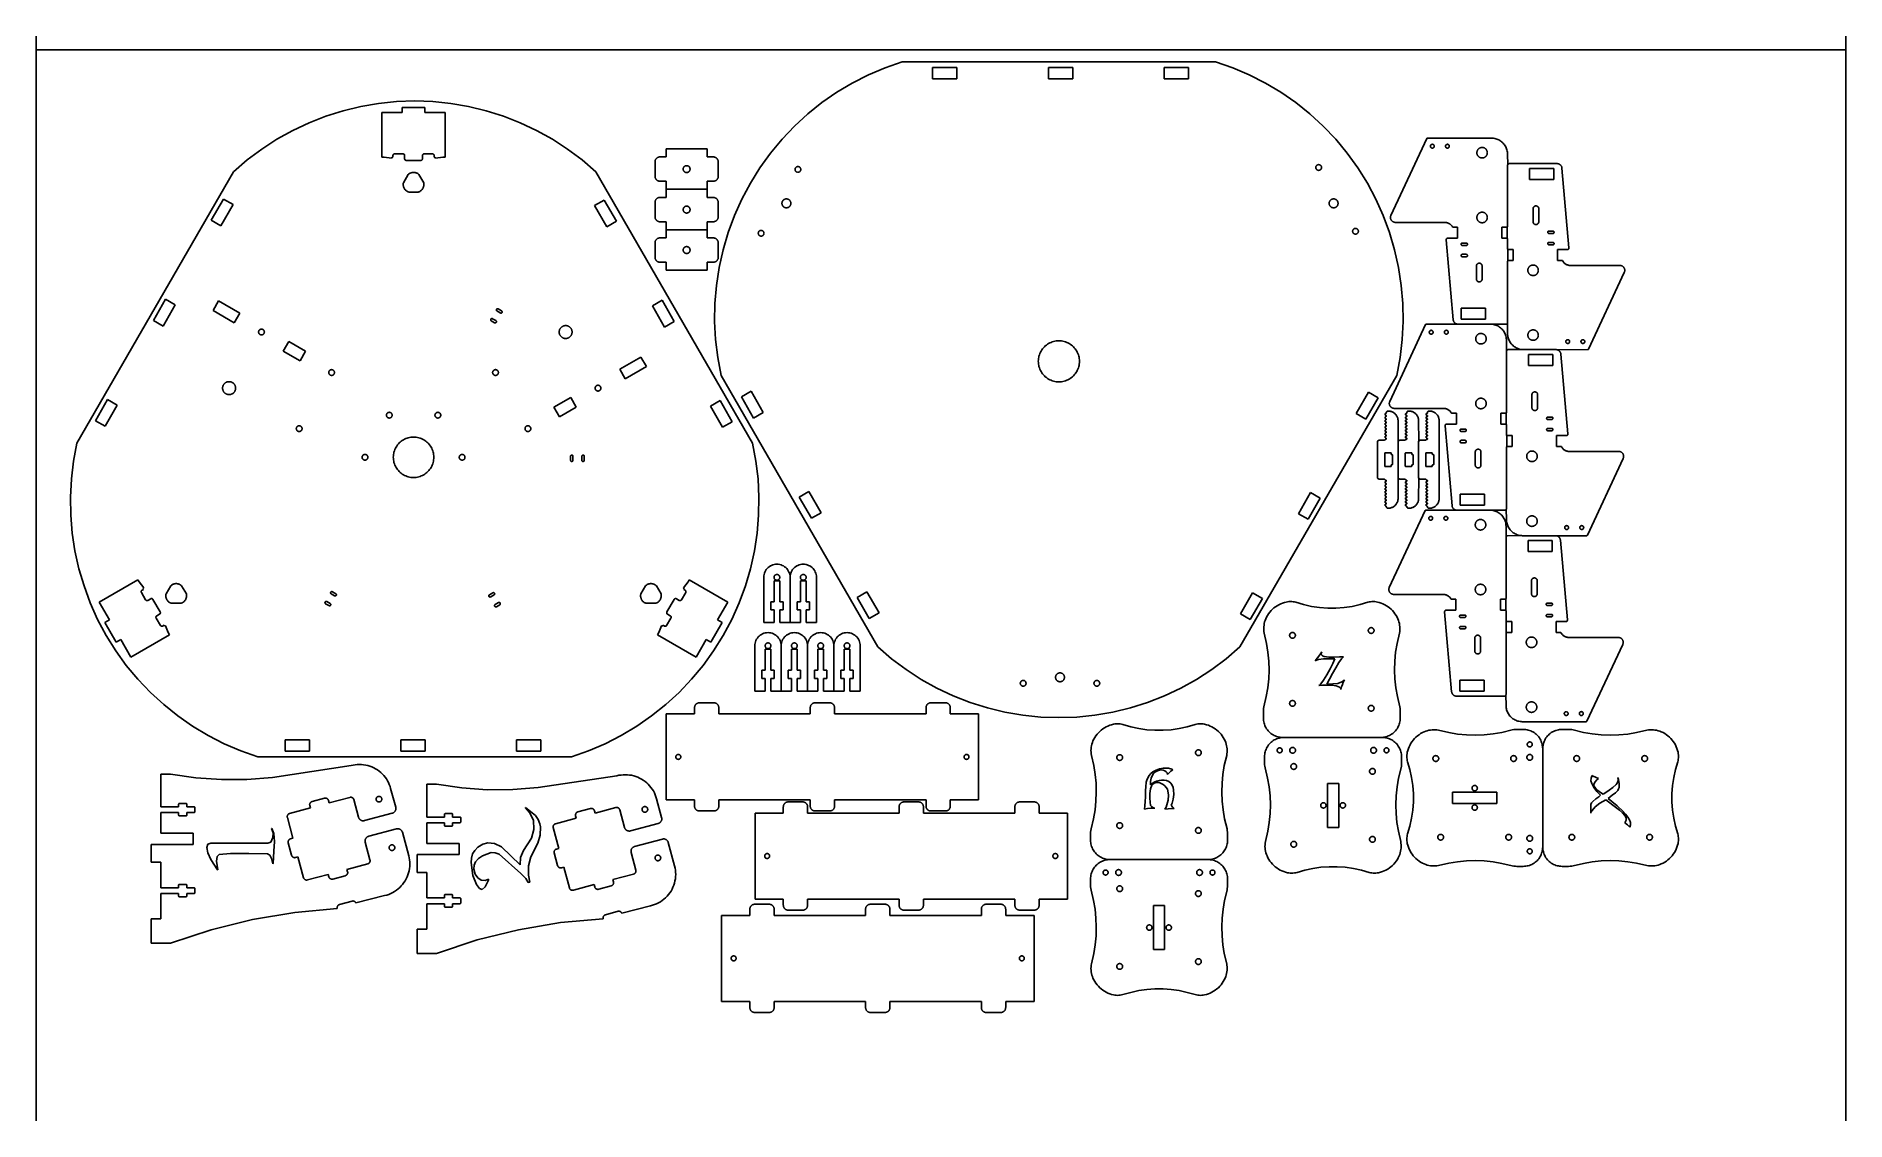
# Model space of a CAD drawing. Extents: x -22.1 to 21.9, y -13.2 to 13.2.
import ezdxf

# ---------------------------------------------------------------- set-up
doc = ezdxf.new("R2010")
doc.units = 0
doc.header["$MEASUREMENT"] = 0
doc.layers.get('0').update_dxf_attribs({"linetype": 'CONTINUOUS'})

msp = doc.modelspace()

# ---------------------------------------------------------------- linework, layer by layer
for p, q in [((-22.093, 12.848), (-22.093, 13.183)), ((21.907, 12.848), (-22.093, 12.848)), ((-22.093, -13.183), (-22.093, 12.848)), ((21.907, 13.183), (21.907, 12.848)), ((21.907, 12.848), (21.907, -13.183)), ((-1.453, 12.418), (-1.857, 12.245)), ((-1.038, 12.563), (-1.453, 12.418)), ((-1.038, 12.563), (6.585, 12.563)), ((-0.297, 12.422), (-0.297, 12.15)), ((0.296, 12.422), (-0.297, 12.422)), ((0.296, 12.15), (0.296, 12.422)), ((2.518, 12.422), (2.518, 12.15)), ((3.111, 12.422), (2.518, 12.422)), ((3.111, 12.15), (3.111, 12.422)), ((5.333, 12.422), (5.333, 12.15)), ((5.926, 12.422), (5.333, 12.422)), ((5.926, 12.15), (5.926, 12.422)), ((7, 12.418), (6.585, 12.563)), ((7.404, 12.245), (7, 12.418)), ((-2.249, 12.045), (-2.626, 11.819)), ((-1.857, 12.245), (-2.249, 12.045)), ((-0.297, 12.15), (0.296, 12.15)), ((2.518, 12.15), (3.111, 12.15)), ((5.333, 12.15), (5.926, 12.15)), ((7.796, 12.045), (7.404, 12.245)), ((8.173, 11.819), (7.796, 12.045)), ((-14.2, 11.475), (-14.627, 11.372)), ((-13.767, 11.549), (-14.2, 11.475)), ((-13.329, 11.594), (-13.767, 11.549)), ((-12.89, 11.609), (-13.329, 11.594)), ((-13.193, 11.453), (-13.193, 11.325)), ((-12.642, 11.453), (-13.193, 11.453)), ((-12.45, 11.594), (-12.89, 11.609)), ((-12.642, 11.325), (-12.642, 11.453)), ((-12.013, 11.549), (-12.45, 11.594)), ((-11.58, 11.475), (-12.013, 11.549)), ((-11.152, 11.372), (-11.58, 11.475)), ((-2.987, 11.568), (-3.33, 11.294)), ((-2.626, 11.819), (-2.987, 11.568)), ((8.534, 11.568), (8.173, 11.819)), ((8.877, 11.294), (8.534, 11.568)), ((-15.456, 11.08), (-15.854, 10.893)), ((-15.047, 11.24), (-15.456, 11.08)), ((-14.627, 11.372), (-15.047, 11.24)), ((-13.687, 10.243), (-13.687, 11.325)), ((-13.687, 11.325), (-13.193, 11.325)), ((-12.642, 11.325), (-12.147, 11.325)), ((-12.147, 10.243), (-12.147, 11.325)), ((-10.733, 11.24), (-11.152, 11.372)), ((-10.324, 11.08), (-10.733, 11.24)), ((-9.926, 10.893), (-10.324, 11.08)), ((-3.33, 11.294), (-3.654, 10.996)), ((9.201, 10.996), (8.877, 11.294)), ((-16.238, 10.679), (-16.607, 10.44)), ((-15.854, 10.893), (-16.238, 10.679)), ((-9.542, 10.679), (-9.926, 10.893)), ((-9.173, 10.44), (-9.542, 10.679)), ((-3.957, 10.678), (-4.238, 10.34)), ((-3.654, 10.996), (-3.957, 10.678)), ((9.504, 10.678), (9.201, 10.996)), ((9.785, 10.34), (9.504, 10.678)), ((11.717, 10.694), (10.846, 8.826)), ((11.718, 10.695), (11.717, 10.694)), ((11.719, 10.697), (11.718, 10.696)), ((11.718, 10.696), (11.718, 10.695)), ((11.72, 10.698), (11.719, 10.697)), ((11.721, 10.699), (11.72, 10.698)), ((11.722, 10.7), (11.721, 10.699)), ((11.723, 10.701), (11.722, 10.7)), ((11.724, 10.702), (11.723, 10.701)), ((11.725, 10.703), (11.724, 10.702)), ((11.726, 10.703), (11.725, 10.703)), ((11.727, 10.704), (11.726, 10.703)), ((11.728, 10.704), (11.727, 10.704)), ((11.73, 10.705), (11.728, 10.704)), ((11.731, 10.705), (11.73, 10.705)), ((11.732, 10.705), (11.731, 10.705)), ((11.734, 10.705), (11.732, 10.705)), ((11.735, 10.705), (11.734, 10.705)), ((13.29, 10.705), (11.735, 10.705)), ((13.317, 10.704), (13.29, 10.705)), ((13.344, 10.702), (13.317, 10.704)), ((13.37, 10.697), (13.344, 10.702)), ((13.396, 10.691), (13.37, 10.697)), ((13.422, 10.683), (13.396, 10.691)), ((13.447, 10.673), (13.422, 10.683)), ((13.471, 10.661), (13.447, 10.673)), ((13.495, 10.648), (13.471, 10.661)), ((13.517, 10.633), (13.495, 10.648)), ((13.538, 10.617), (13.517, 10.633)), ((13.559, 10.599), (13.538, 10.617)), ((13.578, 10.58), (13.559, 10.599)), ((13.595, 10.56), (13.578, 10.58)), ((13.612, 10.539), (13.595, 10.56)), ((-16.959, 10.177), (-17.292, 9.89)), ((-16.607, 10.44), (-16.959, 10.177)), ((-13.628, 10.243), (-13.687, 10.243)), ((-13.628, 10.243), (-13.45, 10.215)), ((-13.45, 10.215), (-13.439, 10.243)), ((-13.419, 10.243), (-13.439, 10.243)), ((-13.418, 10.293), (-13.419, 10.29)), ((-13.419, 10.29), (-13.419, 10.287)), ((-13.419, 10.287), (-13.419, 10.285)), ((-13.419, 10.285), (-13.419, 10.282)), ((-13.419, 10.282), (-13.419, 10.243)), ((-13.417, 10.295), (-13.418, 10.293)), ((-13.416, 10.298), (-13.417, 10.295)), ((-13.415, 10.3), (-13.416, 10.298)), ((-13.414, 10.302), (-13.415, 10.3)), ((-13.412, 10.305), (-13.414, 10.302)), ((-13.411, 10.307), (-13.412, 10.305)), ((-13.409, 10.309), (-13.411, 10.307)), ((-13.407, 10.311), (-13.409, 10.309)), ((-13.405, 10.312), (-13.407, 10.311)), ((-13.403, 10.314), (-13.405, 10.312)), ((-13.4, 10.316), (-13.403, 10.314)), ((-13.398, 10.317), (-13.4, 10.316)), ((-13.396, 10.318), (-13.398, 10.317)), ((-13.393, 10.319), (-13.396, 10.318)), ((-13.391, 10.32), (-13.393, 10.319)), ((-13.388, 10.321), (-13.391, 10.32)), ((-13.385, 10.321), (-13.388, 10.321)), ((-13.383, 10.321), (-13.385, 10.321)), ((-13.38, 10.321), (-13.383, 10.321)), ((-13.38, 10.321), (-13.173, 10.321)), ((-13.171, 10.321), (-13.173, 10.321)), ((-13.168, 10.321), (-13.171, 10.321)), ((-13.166, 10.321), (-13.168, 10.321)), ((-13.163, 10.32), (-13.166, 10.321)), ((-13.161, 10.319), (-13.163, 10.32)), ((-13.158, 10.318), (-13.161, 10.319)), ((-13.156, 10.317), (-13.158, 10.318)), ((-13.154, 10.316), (-13.156, 10.317)), ((-13.151, 10.315), (-13.154, 10.316)), ((-13.149, 10.313), (-13.151, 10.315)), ((-13.147, 10.312), (-13.149, 10.313)), ((-13.145, 10.31), (-13.147, 10.312)), ((-13.144, 10.308), (-13.145, 10.31)), ((-13.142, 10.306), (-13.144, 10.308)), ((-13.141, 10.304), (-13.142, 10.306)), ((-13.139, 10.302), (-13.141, 10.304)), ((-13.138, 10.299), (-13.139, 10.302)), ((-13.137, 10.297), (-13.138, 10.299)), ((-13.136, 10.295), (-13.137, 10.297)), ((-13.135, 10.292), (-13.136, 10.295)), ((-13.135, 10.29), (-13.135, 10.292)), ((-13.134, 10.287), (-13.135, 10.29)), ((-13.134, 10.285), (-13.134, 10.287)), ((-13.134, 10.282), (-13.134, 10.285)), ((-13.134, 10.282), (-13.134, 10.203)), ((-13.134, 10.203), (-13.134, 10.201)), ((-13.134, 10.201), (-13.134, 10.198)), ((-13.134, 10.198), (-13.133, 10.196)), ((-13.133, 10.196), (-13.133, 10.193)), ((-13.133, 10.193), (-13.132, 10.191)), ((-13.132, 10.191), (-13.131, 10.188)), ((-13.131, 10.188), (-13.13, 10.186)), ((-13.13, 10.186), (-13.129, 10.184)), ((-13.129, 10.184), (-13.127, 10.181)), ((-13.127, 10.181), (-13.126, 10.179)), ((-13.126, 10.179), (-13.124, 10.177)), ((-13.124, 10.177), (-13.122, 10.175)), ((-13.122, 10.175), (-13.121, 10.174)), ((-13.121, 10.174), (-13.119, 10.172)), ((-13.119, 10.172), (-13.116, 10.17)), ((-13.116, 10.17), (-13.114, 10.169)), ((-13.114, 10.169), (-13.112, 10.168)), ((-13.112, 10.168), (-13.11, 10.167)), ((-13.11, 10.167), (-13.107, 10.166)), ((-13.107, 10.166), (-13.105, 10.165)), ((-13.105, 10.165), (-13.102, 10.165)), ((-13.102, 10.165), (-13.1, 10.164)), ((-13.1, 10.164), (-13.097, 10.164)), ((-13.097, 10.164), (-13.095, 10.164)), ((-13.095, 10.164), (-12.74, 10.164)), ((-12.74, 10.164), (-12.738, 10.164)), ((-12.738, 10.164), (-12.735, 10.164)), ((-12.735, 10.164), (-12.733, 10.165)), ((-12.733, 10.165), (-12.73, 10.165)), ((-12.73, 10.165), (-12.728, 10.166)), ((-12.728, 10.166), (-12.725, 10.167)), ((-12.725, 10.167), (-12.723, 10.168)), ((-12.723, 10.168), (-12.721, 10.169)), ((-12.721, 10.169), (-12.718, 10.17)), ((-12.718, 10.17), (-12.716, 10.172)), ((-12.716, 10.172), (-12.714, 10.174)), ((-12.714, 10.174), (-12.712, 10.175)), ((-12.712, 10.175), (-12.711, 10.177)), ((-12.711, 10.177), (-12.709, 10.179)), ((-12.709, 10.179), (-12.707, 10.181)), ((-12.707, 10.181), (-12.706, 10.184)), ((-12.706, 10.184), (-12.705, 10.186)), ((-12.705, 10.186), (-12.704, 10.188)), ((-12.704, 10.188), (-12.703, 10.191)), ((-12.703, 10.191), (-12.702, 10.193)), ((-12.702, 10.196), (-12.701, 10.198)), ((-12.702, 10.193), (-12.702, 10.196)), ((-12.7, 10.29), (-12.701, 10.287)), ((-12.701, 10.287), (-12.701, 10.285)), ((-12.701, 10.285), (-12.701, 10.282)), ((-12.701, 10.203), (-12.701, 10.282)), ((-12.701, 10.201), (-12.701, 10.203)), ((-12.701, 10.198), (-12.701, 10.201)), ((-12.699, 10.295), (-12.7, 10.292)), ((-12.7, 10.292), (-12.7, 10.29)), ((-12.698, 10.297), (-12.699, 10.295)), ((-12.697, 10.299), (-12.698, 10.297)), ((-12.696, 10.302), (-12.697, 10.299)), ((-12.694, 10.304), (-12.696, 10.302)), ((-12.693, 10.306), (-12.694, 10.304)), ((-12.691, 10.308), (-12.693, 10.306)), ((-12.689, 10.31), (-12.691, 10.308)), ((-12.687, 10.312), (-12.689, 10.31)), ((-12.685, 10.313), (-12.687, 10.312)), ((-12.683, 10.315), (-12.685, 10.313)), ((-12.681, 10.316), (-12.683, 10.315)), ((-12.679, 10.317), (-12.681, 10.316)), ((-12.677, 10.318), (-12.679, 10.317)), ((-12.674, 10.319), (-12.677, 10.318)), ((-12.672, 10.32), (-12.674, 10.319)), ((-12.669, 10.321), (-12.672, 10.32)), ((-12.667, 10.321), (-12.669, 10.321)), ((-12.664, 10.321), (-12.667, 10.321)), ((-12.661, 10.321), (-12.664, 10.321)), ((-12.661, 10.321), (-12.455, 10.321)), ((-12.452, 10.321), (-12.455, 10.321)), ((-12.45, 10.321), (-12.452, 10.321)), ((-12.447, 10.321), (-12.45, 10.321)), ((-12.445, 10.32), (-12.447, 10.321)), ((-12.442, 10.319), (-12.445, 10.32)), ((-12.44, 10.318), (-12.442, 10.319)), ((-12.437, 10.317), (-12.44, 10.318)), ((-12.435, 10.316), (-12.437, 10.317)), ((-12.433, 10.315), (-12.435, 10.316)), ((-12.431, 10.313), (-12.433, 10.315)), ((-12.429, 10.312), (-12.431, 10.313)), ((-12.427, 10.31), (-12.429, 10.312)), ((-12.425, 10.308), (-12.427, 10.31)), ((-12.424, 10.306), (-12.425, 10.308)), ((-12.422, 10.304), (-12.424, 10.306)), ((-12.421, 10.302), (-12.422, 10.304)), ((-12.419, 10.299), (-12.421, 10.302)), ((-12.418, 10.297), (-12.419, 10.299)), ((-12.418, 10.295), (-12.418, 10.297)), ((-12.417, 10.292), (-12.418, 10.295)), ((-12.416, 10.29), (-12.417, 10.292)), ((-12.416, 10.287), (-12.416, 10.29)), ((-12.415, 10.285), (-12.416, 10.287)), ((-12.415, 10.282), (-12.415, 10.285)), ((-12.415, 10.282), (-12.415, 10.243)), ((-12.415, 10.243), (-12.396, 10.243)), ((-12.385, 10.215), (-12.396, 10.243)), ((-12.206, 10.243), (-12.385, 10.215)), ((-12.206, 10.243), (-12.147, 10.243)), ((-8.821, 10.177), (-9.173, 10.44)), ((-8.488, 9.89), (-8.821, 10.177)), ((-7.044, 10.146), (-7.045, 10.138)), ((-7.045, 10.138), (-7.045, 10.13)), ((-7.045, 9.775), (-7.045, 10.13)), ((-7.043, 10.154), (-7.044, 10.146)), ((-7.041, 10.162), (-7.043, 10.154)), ((-7.039, 10.169), (-7.041, 10.162)), ((-7.036, 10.177), (-7.039, 10.169)), ((-7.032, 10.184), (-7.036, 10.177)), ((-7.028, 10.191), (-7.032, 10.184)), ((-7.024, 10.198), (-7.028, 10.191)), ((-7.019, 10.204), (-7.024, 10.198)), ((-7.014, 10.21), (-7.019, 10.204)), ((-7.008, 10.216), (-7.014, 10.21)), ((-7.002, 10.221), (-7.008, 10.216)), ((-6.995, 10.226), (-7.002, 10.221)), ((-6.989, 10.231), (-6.995, 10.226)), ((-6.982, 10.235), (-6.989, 10.231)), ((-6.974, 10.238), (-6.982, 10.235)), ((-6.967, 10.241), (-6.974, 10.238)), ((-6.959, 10.244), (-6.967, 10.241)), ((-6.951, 10.245), (-6.959, 10.244)), ((-6.943, 10.247), (-6.951, 10.245)), ((-6.935, 10.248), (-6.943, 10.247)), ((-6.927, 10.248), (-6.935, 10.248)), ((-6.927, 10.248), (-6.778, 10.248)), ((-6.778, 10.445), (-6.778, 10.248)), ((-5.778, 10.445), (-6.778, 10.445)), ((-5.778, 10.445), (-5.778, 10.248)), ((-5.778, 10.248), (-5.628, 10.248)), ((-5.62, 10.248), (-5.628, 10.248)), ((-5.612, 10.247), (-5.62, 10.248)), ((-5.604, 10.245), (-5.612, 10.247)), ((-5.596, 10.244), (-5.604, 10.245)), ((-5.588, 10.241), (-5.596, 10.244)), ((-5.581, 10.238), (-5.588, 10.241)), ((-5.574, 10.235), (-5.581, 10.238)), ((-5.567, 10.231), (-5.574, 10.235)), ((-5.56, 10.226), (-5.567, 10.231)), ((-5.553, 10.221), (-5.56, 10.226)), ((-5.547, 10.216), (-5.553, 10.221)), ((-5.542, 10.21), (-5.547, 10.216)), ((-5.536, 10.204), (-5.542, 10.21)), ((-5.532, 10.198), (-5.536, 10.204)), ((-5.527, 10.191), (-5.532, 10.198)), ((-5.523, 10.184), (-5.527, 10.191)), ((-5.52, 10.177), (-5.523, 10.184)), ((-5.517, 10.169), (-5.52, 10.177)), ((-5.514, 10.162), (-5.517, 10.169)), ((-5.512, 10.154), (-5.514, 10.162)), ((-5.511, 10.146), (-5.512, 10.154)), ((-5.51, 10.138), (-5.511, 10.146)), ((-5.51, 10.13), (-5.51, 10.138)), ((-5.51, 10.13), (-5.51, 9.775)), ((-4.238, 10.34), (-4.495, 9.983)), ((10.042, 9.983), (9.785, 10.34)), ((11.807, 10.512), (11.806, 10.509)), ((11.806, 10.509), (11.807, 10.505)), ((11.808, 10.521), (11.807, 10.518)), ((11.807, 10.518), (11.807, 10.515)), ((11.807, 10.515), (11.807, 10.512)), ((11.807, 10.505), (11.807, 10.502)), ((11.807, 10.502), (11.807, 10.499)), ((11.807, 10.499), (11.808, 10.497)), ((11.809, 10.523), (11.808, 10.521)), ((11.808, 10.497), (11.809, 10.494)), ((11.81, 10.526), (11.809, 10.523)), ((11.809, 10.494), (11.81, 10.491)), ((11.811, 10.529), (11.81, 10.526)), ((11.81, 10.491), (11.811, 10.488)), ((11.813, 10.532), (11.811, 10.529)), ((11.811, 10.488), (11.813, 10.485)), ((11.814, 10.534), (11.813, 10.532)), ((11.813, 10.485), (11.814, 10.483)), ((11.816, 10.537), (11.814, 10.534)), ((11.814, 10.483), (11.816, 10.48)), ((11.818, 10.539), (11.816, 10.537)), ((11.816, 10.48), (11.818, 10.478)), ((11.82, 10.541), (11.818, 10.539)), ((11.818, 10.478), (11.82, 10.476)), ((11.822, 10.543), (11.82, 10.541)), ((11.82, 10.476), (11.822, 10.474)), ((11.825, 10.545), (11.822, 10.543)), ((11.822, 10.474), (11.825, 10.472)), ((11.827, 10.547), (11.825, 10.545)), ((11.825, 10.472), (11.827, 10.47)), ((11.83, 10.549), (11.827, 10.547)), ((11.827, 10.47), (11.83, 10.468)), ((11.832, 10.55), (11.83, 10.549)), ((11.83, 10.468), (11.832, 10.467)), ((11.835, 10.551), (11.832, 10.55)), ((11.832, 10.467), (11.835, 10.466)), ((11.838, 10.553), (11.835, 10.551)), ((11.835, 10.466), (11.838, 10.465)), ((11.841, 10.553), (11.838, 10.553)), ((11.838, 10.465), (11.841, 10.464)), ((11.844, 10.554), (11.841, 10.553)), ((11.841, 10.464), (11.844, 10.463)), ((11.847, 10.555), (11.844, 10.554)), ((11.844, 10.463), (11.847, 10.462)), ((11.85, 10.555), (11.847, 10.555)), ((11.847, 10.462), (11.85, 10.462)), ((11.853, 10.555), (11.85, 10.555)), ((11.85, 10.462), (11.853, 10.462)), ((11.856, 10.555), (11.853, 10.555)), ((11.853, 10.462), (11.856, 10.462)), ((11.859, 10.555), (11.856, 10.555)), ((11.856, 10.462), (11.859, 10.462)), ((11.862, 10.554), (11.859, 10.555)), ((11.859, 10.462), (11.862, 10.463)), ((11.865, 10.553), (11.862, 10.554)), ((11.862, 10.463), (11.865, 10.464)), ((11.868, 10.553), (11.865, 10.553)), ((11.865, 10.464), (11.868, 10.465)), ((11.871, 10.551), (11.868, 10.553)), ((11.868, 10.465), (11.871, 10.466)), ((11.874, 10.55), (11.871, 10.551)), ((11.871, 10.466), (11.874, 10.467)), ((11.876, 10.549), (11.874, 10.55)), ((11.874, 10.467), (11.876, 10.468)), ((11.879, 10.547), (11.876, 10.549)), ((11.876, 10.468), (11.879, 10.47)), ((11.881, 10.545), (11.879, 10.547)), ((11.879, 10.47), (11.881, 10.472)), ((11.884, 10.543), (11.881, 10.545)), ((11.881, 10.472), (11.884, 10.474)), ((11.886, 10.541), (11.884, 10.543)), ((11.884, 10.474), (11.886, 10.476)), ((11.888, 10.539), (11.886, 10.541)), ((11.886, 10.476), (11.888, 10.478)), ((11.89, 10.537), (11.888, 10.539)), ((11.888, 10.478), (11.89, 10.48)), ((11.892, 10.534), (11.89, 10.537)), ((11.89, 10.48), (11.892, 10.483)), ((11.893, 10.532), (11.892, 10.534)), ((11.892, 10.483), (11.893, 10.485)), ((11.895, 10.529), (11.893, 10.532)), ((11.893, 10.485), (11.895, 10.488)), ((11.896, 10.526), (11.895, 10.529)), ((11.895, 10.488), (11.896, 10.491)), ((11.897, 10.523), (11.896, 10.526)), ((11.896, 10.491), (11.897, 10.494)), ((11.898, 10.521), (11.897, 10.523)), ((11.897, 10.494), (11.898, 10.497)), ((11.899, 10.518), (11.898, 10.521)), ((11.898, 10.497), (11.899, 10.499)), ((11.899, 10.515), (11.899, 10.518)), ((11.899, 10.512), (11.899, 10.515)), ((11.899, 10.509), (11.899, 10.512)), ((11.899, 10.505), (11.899, 10.509)), ((11.899, 10.502), (11.899, 10.505)), ((11.899, 10.499), (11.899, 10.502)), ((12.175, 10.512), (12.174, 10.509)), ((12.174, 10.509), (12.175, 10.505)), ((12.176, 10.521), (12.175, 10.518)), ((12.175, 10.518), (12.175, 10.515)), ((12.175, 10.515), (12.175, 10.512)), ((12.175, 10.505), (12.175, 10.502)), ((12.175, 10.502), (12.175, 10.499)), ((12.175, 10.499), (12.176, 10.497)), ((12.177, 10.523), (12.176, 10.521)), ((12.176, 10.497), (12.177, 10.494)), ((12.178, 10.526), (12.177, 10.523)), ((12.177, 10.494), (12.178, 10.491)), ((12.179, 10.529), (12.178, 10.526)), ((12.178, 10.491), (12.179, 10.488)), ((12.181, 10.532), (12.179, 10.529)), ((12.179, 10.488), (12.181, 10.485)), ((12.182, 10.534), (12.181, 10.532)), ((12.181, 10.485), (12.182, 10.483)), ((12.184, 10.537), (12.182, 10.534)), ((12.182, 10.483), (12.184, 10.48)), ((12.186, 10.539), (12.184, 10.537)), ((12.184, 10.48), (12.186, 10.478)), ((12.188, 10.541), (12.186, 10.539)), ((12.186, 10.478), (12.188, 10.476)), ((12.19, 10.543), (12.188, 10.541)), ((12.188, 10.476), (12.19, 10.474)), ((12.193, 10.545), (12.19, 10.543)), ((12.19, 10.474), (12.193, 10.472)), ((12.195, 10.547), (12.193, 10.545)), ((12.193, 10.472), (12.195, 10.47)), ((12.198, 10.549), (12.195, 10.547)), ((12.195, 10.47), (12.198, 10.468)), ((12.2, 10.55), (12.198, 10.549)), ((12.198, 10.468), (12.2, 10.467)), ((12.203, 10.551), (12.2, 10.55)), ((12.2, 10.467), (12.203, 10.466)), ((12.206, 10.553), (12.203, 10.551)), ((12.203, 10.466), (12.206, 10.465)), ((12.209, 10.553), (12.206, 10.553)), ((12.206, 10.465), (12.209, 10.464)), ((12.212, 10.554), (12.209, 10.553)), ((12.209, 10.464), (12.212, 10.463)), ((12.215, 10.555), (12.212, 10.554)), ((12.212, 10.463), (12.215, 10.462)), ((12.218, 10.555), (12.215, 10.555)), ((12.215, 10.462), (12.218, 10.462)), ((12.221, 10.555), (12.218, 10.555)), ((12.218, 10.462), (12.221, 10.462)), ((12.224, 10.555), (12.221, 10.555)), ((12.221, 10.462), (12.224, 10.462)), ((12.227, 10.555), (12.224, 10.555)), ((12.224, 10.462), (12.227, 10.462)), ((12.23, 10.554), (12.227, 10.555)), ((12.227, 10.462), (12.23, 10.463)), ((12.233, 10.553), (12.23, 10.554)), ((12.23, 10.463), (12.233, 10.464)), ((12.236, 10.553), (12.233, 10.553)), ((12.233, 10.464), (12.236, 10.465)), ((12.239, 10.551), (12.236, 10.553)), ((12.236, 10.465), (12.239, 10.466)), ((12.242, 10.55), (12.239, 10.551)), ((12.239, 10.466), (12.242, 10.467)), ((12.244, 10.549), (12.242, 10.55)), ((12.242, 10.467), (12.244, 10.468)), ((12.247, 10.547), (12.244, 10.549)), ((12.244, 10.468), (12.247, 10.47)), ((12.249, 10.545), (12.247, 10.547)), ((12.247, 10.47), (12.249, 10.472)), ((12.252, 10.543), (12.249, 10.545)), ((12.249, 10.472), (12.252, 10.474)), ((12.254, 10.541), (12.252, 10.543)), ((12.252, 10.474), (12.254, 10.476)), ((12.256, 10.539), (12.254, 10.541)), ((12.254, 10.476), (12.256, 10.478)), ((12.258, 10.537), (12.256, 10.539)), ((12.256, 10.478), (12.258, 10.48)), ((12.26, 10.534), (12.258, 10.537)), ((12.258, 10.48), (12.26, 10.483)), ((12.261, 10.532), (12.26, 10.534)), ((12.26, 10.483), (12.261, 10.485)), ((12.263, 10.529), (12.261, 10.532)), ((12.261, 10.485), (12.263, 10.488)), ((12.264, 10.526), (12.263, 10.529)), ((12.263, 10.488), (12.264, 10.491)), ((12.265, 10.523), (12.264, 10.526)), ((12.264, 10.491), (12.265, 10.494)), ((12.266, 10.521), (12.265, 10.523)), ((12.265, 10.494), (12.266, 10.497)), ((12.267, 10.518), (12.266, 10.521)), ((12.266, 10.497), (12.267, 10.499)), ((12.267, 10.515), (12.267, 10.518)), ((12.267, 10.512), (12.267, 10.515)), ((12.267, 10.509), (12.267, 10.512)), ((12.267, 10.505), (12.267, 10.509)), ((12.267, 10.502), (12.267, 10.505)), ((12.267, 10.499), (12.267, 10.502)), ((12.937, 10.368), (12.936, 10.359)), ((12.936, 10.359), (12.936, 10.351)), ((12.936, 10.351), (12.936, 10.343)), ((12.936, 10.343), (12.937, 10.334)), ((12.938, 10.376), (12.937, 10.368)), ((12.937, 10.334), (12.938, 10.326)), ((12.94, 10.384), (12.938, 10.376)), ((12.938, 10.326), (12.94, 10.318)), ((12.942, 10.392), (12.94, 10.384)), ((12.94, 10.318), (12.942, 10.31)), ((12.945, 10.4), (12.942, 10.392)), ((12.942, 10.31), (12.945, 10.302)), ((12.949, 10.408), (12.945, 10.4)), ((12.945, 10.302), (12.949, 10.294)), ((12.953, 10.415), (12.949, 10.408)), ((12.949, 10.294), (12.953, 10.287)), ((12.957, 10.422), (12.953, 10.415)), ((12.953, 10.287), (12.957, 10.28)), ((12.962, 10.429), (12.957, 10.422)), ((12.957, 10.28), (12.962, 10.273)), ((12.967, 10.435), (12.962, 10.429)), ((12.962, 10.273), (12.967, 10.267)), ((12.973, 10.442), (12.967, 10.435)), ((12.967, 10.267), (12.973, 10.261)), ((12.979, 10.447), (12.973, 10.442)), ((12.973, 10.261), (12.979, 10.255)), ((12.986, 10.453), (12.979, 10.447)), ((12.979, 10.255), (12.986, 10.25)), ((12.992, 10.457), (12.986, 10.453)), ((12.986, 10.25), (12.992, 10.245)), ((13, 10.462), (12.992, 10.457)), ((12.992, 10.245), (13, 10.24)), ((13.007, 10.466), (13, 10.462)), ((13, 10.24), (13.007, 10.236)), ((13.015, 10.469), (13.007, 10.466)), ((13.007, 10.236), (13.015, 10.233)), ((13.022, 10.472), (13.015, 10.469)), ((13.015, 10.233), (13.022, 10.23)), ((13.03, 10.475), (13.022, 10.472)), ((13.022, 10.23), (13.03, 10.227)), ((13.039, 10.477), (13.03, 10.475)), ((13.03, 10.227), (13.039, 10.226)), ((13.047, 10.478), (13.039, 10.477)), ((13.039, 10.226), (13.047, 10.224)), ((13.055, 10.479), (13.047, 10.478)), ((13.047, 10.224), (13.055, 10.223)), ((13.064, 10.479), (13.055, 10.479)), ((13.055, 10.223), (13.064, 10.223)), ((13.072, 10.479), (13.064, 10.479)), ((13.064, 10.223), (13.072, 10.223)), ((13.08, 10.478), (13.072, 10.479)), ((13.072, 10.223), (13.08, 10.224)), ((13.089, 10.477), (13.08, 10.478)), ((13.08, 10.224), (13.089, 10.226)), ((13.097, 10.475), (13.089, 10.477)), ((13.089, 10.226), (13.097, 10.227)), ((13.105, 10.472), (13.097, 10.475)), ((13.097, 10.227), (13.105, 10.23)), ((13.113, 10.469), (13.105, 10.472)), ((13.105, 10.23), (13.113, 10.233)), ((13.12, 10.466), (13.113, 10.469)), ((13.113, 10.233), (13.12, 10.236)), ((13.128, 10.462), (13.12, 10.466)), ((13.12, 10.236), (13.128, 10.24)), ((13.135, 10.457), (13.128, 10.462)), ((13.128, 10.24), (13.135, 10.245)), ((13.141, 10.453), (13.135, 10.457)), ((13.135, 10.245), (13.141, 10.25)), ((13.148, 10.447), (13.141, 10.453)), ((13.141, 10.25), (13.148, 10.255)), ((13.154, 10.442), (13.148, 10.447)), ((13.148, 10.255), (13.154, 10.261)), ((13.16, 10.435), (13.154, 10.442)), ((13.154, 10.261), (13.16, 10.267)), ((13.165, 10.429), (13.16, 10.435)), ((13.16, 10.267), (13.165, 10.273)), ((13.17, 10.422), (13.165, 10.429)), ((13.165, 10.273), (13.17, 10.28)), ((13.174, 10.415), (13.17, 10.422)), ((13.17, 10.28), (13.174, 10.287)), ((13.178, 10.408), (13.174, 10.415)), ((13.174, 10.287), (13.178, 10.294)), ((13.182, 10.4), (13.178, 10.408)), ((13.178, 10.294), (13.182, 10.302)), ((13.185, 10.392), (13.182, 10.4)), ((13.182, 10.302), (13.185, 10.31)), ((13.187, 10.384), (13.185, 10.392)), ((13.185, 10.31), (13.187, 10.318)), ((13.189, 10.376), (13.187, 10.384)), ((13.187, 10.318), (13.189, 10.326)), ((13.19, 10.368), (13.189, 10.376)), ((13.189, 10.326), (13.19, 10.334)), ((13.191, 10.359), (13.19, 10.368)), ((13.19, 10.334), (13.191, 10.343)), ((13.192, 10.351), (13.191, 10.359)), ((13.191, 10.343), (13.192, 10.351)), ((13.626, 10.516), (13.612, 10.539)), ((13.64, 10.493), (13.626, 10.516)), ((13.651, 10.469), (13.64, 10.493)), ((13.661, 10.444), (13.651, 10.469)), ((13.669, 10.418), (13.661, 10.444)), ((13.675, 10.392), (13.669, 10.418)), ((13.68, 10.365), (13.675, 10.392)), ((13.683, 10.339), (13.68, 10.365)), ((13.684, 10.312), (13.683, 10.339)), ((13.684, 10.312), (13.687, 10.061)), ((-21.103, 3.288), (-17.292, 9.89)), ((-13.164, 9.622), (-13.049, 9.82)), ((-13.039, 9.829), (-13.049, 9.82)), ((-13.029, 9.836), (-13.039, 9.829)), ((-13.018, 9.844), (-13.029, 9.836)), ((-13.006, 9.85), (-13.018, 9.844)), ((-12.994, 9.856), (-13.006, 9.85)), ((-12.982, 9.86), (-12.994, 9.856)), ((-12.97, 9.864), (-12.982, 9.86)), ((-12.957, 9.868), (-12.97, 9.864)), ((-12.944, 9.87), (-12.957, 9.868)), ((-12.931, 9.871), (-12.944, 9.87)), ((-12.917, 9.872), (-12.931, 9.871)), ((-12.904, 9.871), (-12.917, 9.872)), ((-12.891, 9.87), (-12.904, 9.871)), ((-12.878, 9.868), (-12.891, 9.87)), ((-12.865, 9.864), (-12.878, 9.868)), ((-12.853, 9.86), (-12.865, 9.864)), ((-12.84, 9.856), (-12.853, 9.86)), ((-12.828, 9.85), (-12.84, 9.856)), ((-12.817, 9.844), (-12.828, 9.85)), ((-12.806, 9.836), (-12.817, 9.844)), ((-12.795, 9.829), (-12.806, 9.836)), ((-12.785, 9.82), (-12.795, 9.829)), ((-12.785, 9.82), (-12.671, 9.622)), ((-4.676, 3.288), (-8.488, 9.89)), ((-7.045, 9.775), (-7.045, 9.768)), ((-7.045, 9.768), (-7.044, 9.76)), ((-7.044, 9.76), (-7.043, 9.752)), ((-7.043, 9.752), (-7.041, 9.745)), ((-7.041, 9.745), (-7.039, 9.738)), ((-7.039, 9.738), (-7.036, 9.73)), ((-7.036, 9.73), (-7.033, 9.723)), ((-7.033, 9.723), (-7.03, 9.716)), ((-7.03, 9.716), (-7.025, 9.71)), ((-7.025, 9.71), (-7.021, 9.704)), ((-7.021, 9.704), (-7.016, 9.698)), ((-7.016, 9.698), (-7.011, 9.692)), ((-7.011, 9.692), (-7.005, 9.687)), ((-7.005, 9.687), (-6.999, 9.682)), ((-6.999, 9.682), (-6.993, 9.677)), ((-6.36, 9.969), (-6.361, 9.964)), ((-6.361, 9.964), (-6.361, 9.958)), ((-6.361, 9.958), (-6.361, 9.953)), ((-6.361, 9.953), (-6.361, 9.947)), ((-6.361, 9.947), (-6.361, 9.942)), ((-6.361, 9.942), (-6.36, 9.936)), ((-6.358, 9.974), (-6.36, 9.969)), ((-6.36, 9.936), (-6.358, 9.931)), ((-6.357, 9.98), (-6.358, 9.974)), ((-6.358, 9.931), (-6.357, 9.926)), ((-6.355, 9.985), (-6.357, 9.98)), ((-6.357, 9.926), (-6.355, 9.921)), ((-6.353, 9.99), (-6.355, 9.985)), ((-6.355, 9.921), (-6.353, 9.916)), ((-6.35, 9.994), (-6.353, 9.99)), ((-6.353, 9.916), (-6.35, 9.911)), ((-6.347, 9.999), (-6.35, 9.994)), ((-6.35, 9.911), (-6.347, 9.906)), ((-6.344, 10.004), (-6.347, 9.999)), ((-6.347, 9.906), (-6.344, 9.902)), ((-6.341, 10.008), (-6.344, 10.004)), ((-6.344, 9.902), (-6.341, 9.897)), ((-6.337, 10.012), (-6.341, 10.008)), ((-6.341, 9.897), (-6.337, 9.893)), ((-6.333, 10.016), (-6.337, 10.012)), ((-6.337, 9.893), (-6.333, 9.89)), ((-6.329, 10.019), (-6.333, 10.016)), ((-6.333, 9.89), (-6.329, 9.886)), ((-6.324, 10.022), (-6.329, 10.019)), ((-6.329, 9.886), (-6.324, 9.883)), ((-6.319, 10.025), (-6.324, 10.022)), ((-6.324, 9.883), (-6.319, 9.88)), ((-6.315, 10.028), (-6.319, 10.025)), ((-6.319, 9.88), (-6.315, 9.878)), ((-6.31, 10.03), (-6.315, 10.028)), ((-6.315, 9.878), (-6.31, 9.875)), ((-6.305, 10.032), (-6.31, 10.03)), ((-6.31, 9.875), (-6.305, 9.873)), ((-6.299, 10.033), (-6.305, 10.032)), ((-6.305, 9.873), (-6.299, 9.872)), ((-6.294, 10.035), (-6.299, 10.033)), ((-6.299, 9.872), (-6.294, 9.871)), ((-6.289, 10.036), (-6.294, 10.035)), ((-6.294, 9.871), (-6.289, 9.87)), ((-6.283, 10.036), (-6.289, 10.036)), ((-6.289, 9.87), (-6.283, 9.869)), ((-6.278, 10.036), (-6.283, 10.036)), ((-6.283, 9.869), (-6.278, 9.869)), ((-6.272, 10.036), (-6.278, 10.036)), ((-6.278, 9.869), (-6.272, 9.869)), ((-6.267, 10.036), (-6.272, 10.036)), ((-6.272, 9.869), (-6.267, 9.87)), ((-6.261, 10.035), (-6.267, 10.036)), ((-6.267, 9.87), (-6.261, 9.871)), ((-6.256, 10.033), (-6.261, 10.035)), ((-6.261, 9.871), (-6.256, 9.872)), ((-6.251, 10.032), (-6.256, 10.033)), ((-6.256, 9.872), (-6.251, 9.873)), ((-6.246, 10.03), (-6.251, 10.032)), ((-6.251, 9.873), (-6.246, 9.875)), ((-6.241, 10.028), (-6.246, 10.03)), ((-6.246, 9.875), (-6.241, 9.878)), ((-6.236, 10.025), (-6.241, 10.028)), ((-6.241, 9.878), (-6.236, 9.88)), ((-6.231, 10.022), (-6.236, 10.025)), ((-6.236, 9.88), (-6.231, 9.883)), ((-6.227, 10.019), (-6.231, 10.022)), ((-6.231, 9.883), (-6.227, 9.886)), ((-6.222, 10.016), (-6.227, 10.019)), ((-6.227, 9.886), (-6.222, 9.89)), ((-6.218, 10.012), (-6.222, 10.016)), ((-6.222, 9.89), (-6.218, 9.893)), ((-6.215, 10.008), (-6.218, 10.012)), ((-6.218, 9.893), (-6.215, 9.897)), ((-6.211, 10.004), (-6.215, 10.008)), ((-6.215, 9.897), (-6.211, 9.902)), ((-6.208, 9.999), (-6.211, 10.004)), ((-6.211, 9.902), (-6.208, 9.906)), ((-6.205, 9.994), (-6.208, 9.999)), ((-6.208, 9.906), (-6.205, 9.911)), ((-6.203, 9.99), (-6.205, 9.994)), ((-6.205, 9.911), (-6.203, 9.916)), ((-6.2, 9.985), (-6.203, 9.99)), ((-6.203, 9.916), (-6.2, 9.921)), ((-6.198, 9.98), (-6.2, 9.985)), ((-6.2, 9.921), (-6.198, 9.926)), ((-6.197, 9.974), (-6.198, 9.98)), ((-6.198, 9.926), (-6.197, 9.931)), ((-6.196, 9.969), (-6.197, 9.974)), ((-6.197, 9.931), (-6.196, 9.936)), ((-6.195, 9.964), (-6.196, 9.969)), ((-6.196, 9.936), (-6.195, 9.942)), ((-6.194, 9.958), (-6.195, 9.964)), ((-6.195, 9.942), (-6.194, 9.947)), ((-6.194, 9.953), (-6.194, 9.958)), ((-6.194, 9.947), (-6.194, 9.953)), ((-5.56, 9.679), (-5.553, 9.684)), ((-5.553, 9.684), (-5.547, 9.689)), ((-5.547, 9.689), (-5.542, 9.695)), ((-5.542, 9.695), (-5.536, 9.701)), ((-5.536, 9.701), (-5.532, 9.707)), ((-5.532, 9.707), (-5.527, 9.714)), ((-5.527, 9.714), (-5.523, 9.721)), ((-5.523, 9.721), (-5.52, 9.728)), ((-5.52, 9.728), (-5.517, 9.736)), ((-5.517, 9.736), (-5.514, 9.744)), ((-5.514, 9.744), (-5.512, 9.751)), ((-5.512, 9.751), (-5.511, 9.759)), ((-5.511, 9.759), (-5.51, 9.767)), ((-5.51, 9.767), (-5.51, 9.775)), ((-4.495, 9.983), (-4.728, 9.61)), ((-3.64, 9.952), (-3.641, 9.944)), ((-3.641, 9.944), (-3.64, 9.937)), ((-3.639, 9.959), (-3.64, 9.952)), ((-3.64, 9.937), (-3.639, 9.93)), ((-3.637, 9.966), (-3.639, 9.959)), ((-3.639, 9.93), (-3.637, 9.923)), ((-3.635, 9.973), (-3.637, 9.966)), ((-3.637, 9.923), (-3.635, 9.916)), ((-3.632, 9.979), (-3.635, 9.973)), ((-3.635, 9.916), (-3.632, 9.909)), ((-3.628, 9.985), (-3.632, 9.979)), ((-3.632, 9.909), (-3.628, 9.903)), ((-3.623, 9.991), (-3.628, 9.985)), ((-3.628, 9.903), (-3.623, 9.897)), ((-3.618, 9.996), (-3.623, 9.991)), ((-3.623, 9.897), (-3.618, 9.892)), ((-3.612, 10.001), (-3.618, 9.996)), ((-3.618, 9.892), (-3.612, 9.888)), ((-3.606, 10.005), (-3.612, 10.001)), ((-3.612, 9.888), (-3.606, 9.884)), ((-3.599, 10.008), (-3.606, 10.005)), ((-3.606, 9.884), (-3.599, 9.88)), ((-3.593, 10.011), (-3.599, 10.008)), ((-3.599, 9.88), (-3.593, 9.878)), ((-3.586, 10.013), (-3.593, 10.011)), ((-3.593, 9.878), (-3.586, 9.876)), ((-3.578, 10.014), (-3.586, 10.013)), ((-3.586, 9.876), (-3.578, 9.875)), ((-3.571, 10.014), (-3.578, 10.014)), ((-3.578, 9.875), (-3.571, 9.874)), ((-3.564, 10.014), (-3.571, 10.014)), ((-3.571, 9.874), (-3.564, 9.875)), ((-3.556, 10.013), (-3.564, 10.014)), ((-3.564, 9.875), (-3.556, 9.876)), ((-3.549, 10.011), (-3.556, 10.013)), ((-3.556, 9.876), (-3.549, 9.878)), ((-3.543, 10.008), (-3.549, 10.011)), ((-3.549, 9.878), (-3.543, 9.88)), ((-3.536, 10.005), (-3.543, 10.008)), ((-3.543, 9.88), (-3.536, 9.884)), ((-3.53, 10.001), (-3.536, 10.005)), ((-3.536, 9.884), (-3.53, 9.888)), ((-3.524, 9.996), (-3.53, 10.001)), ((-3.53, 9.888), (-3.524, 9.892)), ((-3.519, 9.991), (-3.524, 9.996)), ((-3.524, 9.892), (-3.519, 9.897)), ((-3.514, 9.985), (-3.519, 9.991)), ((-3.519, 9.897), (-3.514, 9.903)), ((-3.51, 9.979), (-3.514, 9.985)), ((-3.514, 9.903), (-3.51, 9.909)), ((-3.507, 9.973), (-3.51, 9.979)), ((-3.51, 9.909), (-3.507, 9.916)), ((-3.505, 9.966), (-3.507, 9.973)), ((-3.507, 9.916), (-3.505, 9.923)), ((-3.503, 9.959), (-3.505, 9.966)), ((-3.505, 9.923), (-3.503, 9.93)), ((-3.501, 9.952), (-3.503, 9.959)), ((-3.503, 9.93), (-3.501, 9.937)), ((-3.501, 9.944), (-3.501, 9.952)), ((-3.501, 9.937), (-3.501, 9.944)), ((9.021, 9.999), (9.02, 9.992)), ((9.02, 9.992), (9.021, 9.985)), ((9.022, 10.006), (9.021, 9.999)), ((9.021, 9.985), (9.022, 9.977)), ((9.024, 10.014), (9.022, 10.006)), ((9.022, 9.977), (9.024, 9.97)), ((9.026, 10.02), (9.024, 10.014)), ((9.024, 9.97), (9.026, 9.964)), ((9.03, 10.027), (9.026, 10.02)), ((9.026, 9.964), (9.03, 9.957)), ((9.034, 10.033), (9.03, 10.027)), ((9.03, 9.957), (9.034, 9.951)), ((9.038, 10.039), (9.034, 10.033)), ((9.034, 9.951), (9.038, 9.945)), ((9.044, 10.044), (9.038, 10.039)), ((9.038, 9.945), (9.044, 9.94)), ((9.049, 10.048), (9.044, 10.044)), ((9.044, 9.94), (9.049, 9.935)), ((9.055, 10.052), (9.049, 10.048)), ((9.049, 9.935), (9.055, 9.931)), ((9.062, 10.056), (9.055, 10.052)), ((9.055, 9.931), (9.062, 9.928)), ((9.069, 10.058), (9.062, 10.056)), ((9.062, 9.928), (9.069, 9.925)), ((9.076, 10.06), (9.069, 10.058)), ((9.069, 9.925), (9.076, 9.924)), ((9.083, 10.061), (9.076, 10.06)), ((9.076, 9.924), (9.083, 9.922)), ((9.09, 10.062), (9.083, 10.061)), ((9.083, 9.922), (9.09, 9.922)), ((9.098, 10.061), (9.09, 10.062)), ((9.09, 9.922), (9.098, 9.922)), ((9.105, 10.06), (9.098, 10.061)), ((9.098, 9.922), (9.105, 9.924)), ((9.112, 10.058), (9.105, 10.06)), ((9.105, 9.924), (9.112, 9.925)), ((9.119, 10.056), (9.112, 10.058)), ((9.112, 9.925), (9.119, 9.928)), ((9.125, 10.052), (9.119, 10.056)), ((9.119, 9.928), (9.125, 9.931)), ((9.131, 10.048), (9.125, 10.052)), ((9.125, 9.931), (9.131, 9.935)), ((9.137, 10.044), (9.131, 10.048)), ((9.131, 9.935), (9.137, 9.94)), ((9.142, 10.039), (9.137, 10.044)), ((9.137, 9.94), (9.142, 9.945)), ((9.147, 10.033), (9.142, 10.039)), ((9.142, 9.945), (9.147, 9.951)), ((9.151, 10.027), (9.147, 10.033)), ((9.147, 9.951), (9.151, 9.957)), ((9.154, 10.02), (9.151, 10.027)), ((9.151, 9.957), (9.154, 9.964)), ((9.157, 10.014), (9.154, 10.02)), ((9.154, 9.964), (9.157, 9.97)), ((9.159, 10.006), (9.157, 10.014)), ((9.157, 9.97), (9.159, 9.977)), ((9.16, 9.999), (9.159, 10.006)), ((9.159, 9.977), (9.16, 9.985)), ((9.16, 9.992), (9.16, 9.999)), ((9.16, 9.985), (9.16, 9.992)), ((10.274, 9.61), (10.042, 9.983)), ((13.685, 10.056), (13.684, 10.053)), ((13.684, 10.053), (13.684, 10.051)), ((13.684, 10.051), (13.684, 10.048)), ((13.684, 10.048), (13.684, 10.046)), ((13.684, 10.046), (13.684, 8.56)), ((13.686, 10.058), (13.685, 10.056)), ((13.687, 10.061), (13.686, 10.058)), ((13.688, 10.063), (13.687, 10.061)), ((13.689, 10.066), (13.688, 10.063)), ((13.69, 10.068), (13.689, 10.066)), ((13.692, 10.07), (13.69, 10.068)), ((13.693, 10.072), (13.692, 10.07)), ((13.695, 10.074), (13.693, 10.072)), ((13.697, 10.075), (13.695, 10.074)), ((13.699, 10.077), (13.697, 10.075)), ((13.701, 10.079), (13.699, 10.077)), ((13.703, 10.08), (13.701, 10.079)), ((13.706, 10.081), (13.703, 10.08)), ((13.708, 10.082), (13.706, 10.081)), ((13.71, 10.083), (13.708, 10.082)), ((13.713, 10.084), (13.71, 10.083)), ((13.715, 10.084), (13.713, 10.084)), ((13.718, 10.085), (13.715, 10.084)), ((13.72, 10.085), (13.718, 10.085)), ((13.723, 10.085), (13.72, 10.085)), ((13.723, 10.085), (14.889, 10.085)), ((14.218, 9.697), (14.218, 9.967)), ((14.218, 9.967), (14.809, 9.967)), ((14.218, 9.697), (14.809, 9.697)), ((14.809, 9.697), (14.809, 9.967)), ((14.897, 10.085), (14.889, 10.085)), ((14.904, 10.084), (14.897, 10.085)), ((14.912, 10.083), (14.904, 10.084)), ((14.92, 10.081), (14.912, 10.083)), ((14.928, 10.079), (14.92, 10.081)), ((14.935, 10.076), (14.928, 10.079)), ((14.942, 10.072), (14.935, 10.076)), ((14.949, 10.068), (14.942, 10.072)), ((14.956, 10.064), (14.949, 10.068)), ((14.962, 10.059), (14.956, 10.064)), ((14.968, 10.054), (14.962, 10.059)), ((14.974, 10.049), (14.968, 10.054)), ((14.979, 10.043), (14.974, 10.049)), ((14.984, 10.036), (14.979, 10.043)), ((14.989, 10.03), (14.984, 10.036)), ((14.993, 10.023), (14.989, 10.03)), ((14.996, 10.016), (14.993, 10.023)), ((14.999, 10.008), (14.996, 10.016)), ((15.002, 10.001), (14.999, 10.008)), ((15.004, 9.993), (15.002, 10.001)), ((15.005, 9.985), (15.004, 9.993)), ((15.006, 9.977), (15.005, 9.985)), ((15.176, 8.038), (15.006, 9.977)), ((-13.166, 9.609), (-13.168, 9.596)), ((-13.168, 9.596), (-13.168, 9.583)), ((-13.168, 9.583), (-13.168, 9.57)), ((-13.168, 9.57), (-13.167, 9.556)), ((-13.167, 9.556), (-13.165, 9.543)), ((-13.164, 9.622), (-13.166, 9.609)), ((-13.165, 9.543), (-13.162, 9.53)), ((-13.162, 9.53), (-13.159, 9.518)), ((-13.159, 9.518), (-13.154, 9.505)), ((-13.154, 9.505), (-13.149, 9.493)), ((-13.149, 9.493), (-13.142, 9.482)), ((-13.142, 9.482), (-13.135, 9.471)), ((-13.135, 9.471), (-13.128, 9.46)), ((-13.128, 9.46), (-13.119, 9.45)), ((-13.119, 9.45), (-13.11, 9.44)), ((-13.11, 9.44), (-13.1, 9.431)), ((-13.1, 9.431), (-13.09, 9.423)), ((-13.09, 9.423), (-13.079, 9.415)), ((-13.079, 9.415), (-13.068, 9.409)), ((-13.068, 9.409), (-13.056, 9.403)), ((-13.056, 9.403), (-13.044, 9.398)), ((-13.044, 9.398), (-13.032, 9.393)), ((-12.803, 9.393), (-13.032, 9.393)), ((-12.803, 9.393), (-12.791, 9.398)), ((-12.791, 9.398), (-12.778, 9.403)), ((-12.778, 9.403), (-12.767, 9.409)), ((-12.767, 9.409), (-12.755, 9.415)), ((-12.755, 9.415), (-12.745, 9.423)), ((-12.745, 9.423), (-12.734, 9.431)), ((-12.734, 9.431), (-12.725, 9.44)), ((-12.725, 9.44), (-12.715, 9.45)), ((-12.715, 9.45), (-12.707, 9.46)), ((-12.707, 9.46), (-12.699, 9.471)), ((-12.699, 9.471), (-12.692, 9.482)), ((-12.692, 9.482), (-12.686, 9.493)), ((-12.686, 9.493), (-12.681, 9.505)), ((-12.681, 9.505), (-12.676, 9.518)), ((-12.676, 9.518), (-12.672, 9.53)), ((-12.672, 9.53), (-12.67, 9.543)), ((-12.669, 9.609), (-12.671, 9.622)), ((-12.67, 9.543), (-12.668, 9.556)), ((-12.667, 9.596), (-12.669, 9.609)), ((-12.668, 9.556), (-12.666, 9.57)), ((-12.666, 9.583), (-12.667, 9.596)), ((-12.666, 9.57), (-12.666, 9.583)), ((-6.995, 9.242), (-7.002, 9.237)), ((-6.989, 9.246), (-6.995, 9.242)), ((-6.993, 9.677), (-6.986, 9.673)), ((-6.982, 9.25), (-6.989, 9.246)), ((-6.986, 9.673), (-6.979, 9.67)), ((-6.974, 9.254), (-6.982, 9.25)), ((-6.979, 9.67), (-6.972, 9.666)), ((-6.967, 9.257), (-6.974, 9.254)), ((-6.972, 9.666), (-6.965, 9.664)), ((-6.959, 9.259), (-6.967, 9.257)), ((-6.965, 9.664), (-6.958, 9.661)), ((-6.951, 9.261), (-6.959, 9.259)), ((-6.958, 9.661), (-6.95, 9.66)), ((-6.943, 9.263), (-6.951, 9.261)), ((-6.95, 9.66), (-6.943, 9.658)), ((-6.943, 9.658), (-6.935, 9.658)), ((-6.935, 9.263), (-6.943, 9.263)), ((-6.935, 9.658), (-6.927, 9.657)), ((-6.927, 9.264), (-6.935, 9.263)), ((-6.778, 9.657), (-6.927, 9.657)), ((-6.927, 9.264), (-6.778, 9.264)), ((-6.778, 9.461), (-6.778, 9.657)), ((-5.778, 9.461), (-6.778, 9.461)), ((-6.778, 9.461), (-6.778, 9.264)), ((-5.628, 9.657), (-5.778, 9.657)), ((-5.778, 9.461), (-5.778, 9.657)), ((-5.778, 9.461), (-5.778, 9.264)), ((-5.778, 9.264), (-5.628, 9.264)), ((-5.628, 9.657), (-5.62, 9.658)), ((-5.62, 9.263), (-5.628, 9.264)), ((-5.62, 9.658), (-5.612, 9.658)), ((-5.612, 9.263), (-5.62, 9.263)), ((-5.612, 9.658), (-5.604, 9.66)), ((-5.604, 9.261), (-5.612, 9.263)), ((-5.604, 9.66), (-5.596, 9.662)), ((-5.596, 9.259), (-5.604, 9.261)), ((-5.596, 9.662), (-5.588, 9.664)), ((-5.588, 9.257), (-5.596, 9.259)), ((-5.588, 9.664), (-5.581, 9.667)), ((-5.581, 9.254), (-5.588, 9.257)), ((-5.581, 9.667), (-5.574, 9.671)), ((-5.574, 9.25), (-5.581, 9.254)), ((-5.574, 9.671), (-5.567, 9.675)), ((-5.567, 9.246), (-5.574, 9.25)), ((-5.567, 9.675), (-5.56, 9.679)), ((-5.56, 9.242), (-5.567, 9.246)), ((-5.553, 9.237), (-5.56, 9.242)), ((-4.728, 9.61), (-4.934, 9.222)), ((10.481, 9.222), (10.274, 9.61)), ((-17.541, 9.225), (-17.837, 8.712)), ((-17.601, 8.575), (-17.305, 9.089)), ((-17.305, 9.089), (-17.541, 9.225)), ((-8.28, 9.201), (-8.516, 9.065)), ((-8.516, 9.065), (-8.22, 8.552)), ((-7.984, 8.688), (-8.28, 9.201)), ((-7.044, 9.162), (-7.045, 9.154)), ((-7.045, 9.154), (-7.045, 9.146)), ((-7.045, 8.791), (-7.045, 9.146)), ((-7.043, 9.17), (-7.044, 9.162)), ((-7.041, 9.177), (-7.043, 9.17)), ((-7.039, 9.185), (-7.041, 9.177)), ((-7.036, 9.193), (-7.039, 9.185)), ((-7.032, 9.2), (-7.036, 9.193)), ((-7.028, 9.207), (-7.032, 9.2)), ((-7.024, 9.214), (-7.028, 9.207)), ((-7.019, 9.22), (-7.024, 9.214)), ((-7.014, 9.226), (-7.019, 9.22)), ((-7.008, 9.232), (-7.014, 9.226)), ((-7.002, 9.237), (-7.008, 9.232)), ((-6.36, 8.985), (-6.361, 8.979)), ((-6.361, 8.979), (-6.361, 8.974)), ((-6.361, 8.974), (-6.361, 8.968)), ((-6.361, 8.968), (-6.361, 8.963)), ((-6.361, 8.963), (-6.361, 8.957)), ((-6.361, 8.957), (-6.36, 8.952)), ((-6.358, 8.99), (-6.36, 8.985)), ((-6.36, 8.952), (-6.358, 8.947)), ((-6.357, 8.995), (-6.358, 8.99)), ((-6.358, 8.947), (-6.357, 8.941)), ((-6.355, 9), (-6.357, 8.995)), ((-6.357, 8.941), (-6.355, 8.936)), ((-6.353, 9.005), (-6.355, 9)), ((-6.355, 8.936), (-6.353, 8.931)), ((-6.35, 9.01), (-6.353, 9.005)), ((-6.353, 8.931), (-6.35, 8.927)), ((-6.347, 9.015), (-6.35, 9.01)), ((-6.35, 8.927), (-6.347, 8.922)), ((-6.344, 9.019), (-6.347, 9.015)), ((-6.347, 8.922), (-6.344, 8.917)), ((-6.341, 9.024), (-6.344, 9.019)), ((-6.344, 8.917), (-6.341, 8.913)), ((-6.337, 9.028), (-6.341, 9.024)), ((-6.341, 8.913), (-6.337, 8.909)), ((-6.333, 9.031), (-6.337, 9.028)), ((-6.337, 8.909), (-6.333, 8.905)), ((-6.329, 9.035), (-6.333, 9.031)), ((-6.333, 8.905), (-6.329, 8.902)), ((-6.324, 9.038), (-6.329, 9.035)), ((-6.329, 8.902), (-6.324, 8.899)), ((-6.319, 9.041), (-6.324, 9.038)), ((-6.324, 8.899), (-6.319, 8.896)), ((-6.315, 9.043), (-6.319, 9.041)), ((-6.319, 8.896), (-6.315, 8.893)), ((-6.31, 9.046), (-6.315, 9.043)), ((-6.315, 8.893), (-6.31, 8.891)), ((-6.305, 9.048), (-6.31, 9.046)), ((-6.31, 8.891), (-6.305, 8.889)), ((-6.299, 9.049), (-6.305, 9.048)), ((-6.305, 8.889), (-6.299, 8.888)), ((-6.294, 9.05), (-6.299, 9.049)), ((-6.299, 8.888), (-6.294, 8.886)), ((-6.289, 9.051), (-6.294, 9.05)), ((-6.294, 8.886), (-6.289, 8.885)), ((-6.283, 9.052), (-6.289, 9.051)), ((-6.289, 8.885), (-6.283, 8.885)), ((-6.278, 9.052), (-6.283, 9.052)), ((-6.283, 8.885), (-6.278, 8.885)), ((-6.272, 9.052), (-6.278, 9.052)), ((-6.278, 8.885), (-6.272, 8.885)), ((-6.267, 9.051), (-6.272, 9.052)), ((-6.272, 8.885), (-6.267, 8.885)), ((-6.261, 9.05), (-6.267, 9.051)), ((-6.267, 8.885), (-6.261, 8.886)), ((-6.256, 9.049), (-6.261, 9.05)), ((-6.261, 8.886), (-6.256, 8.888)), ((-6.251, 9.048), (-6.256, 9.049)), ((-6.256, 8.888), (-6.251, 8.889)), ((-6.246, 9.046), (-6.251, 9.048)), ((-6.251, 8.889), (-6.246, 8.891)), ((-6.241, 9.043), (-6.246, 9.046)), ((-6.246, 8.891), (-6.241, 8.893)), ((-6.236, 9.041), (-6.241, 9.043)), ((-6.241, 8.893), (-6.236, 8.896)), ((-6.231, 9.038), (-6.236, 9.041)), ((-6.236, 8.896), (-6.231, 8.899)), ((-6.227, 9.035), (-6.231, 9.038)), ((-6.231, 8.899), (-6.227, 8.902)), ((-6.222, 9.031), (-6.227, 9.035)), ((-6.227, 8.902), (-6.222, 8.905)), ((-6.218, 9.028), (-6.222, 9.031)), ((-6.222, 8.905), (-6.218, 8.909)), ((-6.215, 9.024), (-6.218, 9.028)), ((-6.218, 8.909), (-6.215, 8.913)), ((-6.211, 9.019), (-6.215, 9.024)), ((-6.215, 8.913), (-6.211, 8.917)), ((-6.208, 9.015), (-6.211, 9.019)), ((-6.211, 8.917), (-6.208, 8.922)), ((-6.205, 9.01), (-6.208, 9.015)), ((-6.208, 8.922), (-6.205, 8.927)), ((-6.203, 9.005), (-6.205, 9.01)), ((-6.205, 8.927), (-6.203, 8.931)), ((-6.2, 9), (-6.203, 9.005)), ((-6.203, 8.931), (-6.2, 8.936)), ((-6.198, 8.995), (-6.2, 9)), ((-6.2, 8.936), (-6.198, 8.941)), ((-6.197, 8.99), (-6.198, 8.995)), ((-6.198, 8.941), (-6.197, 8.947)), ((-6.196, 8.985), (-6.197, 8.99)), ((-6.197, 8.947), (-6.196, 8.952)), ((-6.195, 8.979), (-6.196, 8.985)), ((-6.196, 8.952), (-6.195, 8.957)), ((-6.194, 8.974), (-6.195, 8.979)), ((-6.195, 8.957), (-6.194, 8.963)), ((-6.194, 8.968), (-6.194, 8.974)), ((-6.194, 8.963), (-6.194, 8.968)), ((-5.547, 9.232), (-5.553, 9.237)), ((-5.542, 9.226), (-5.547, 9.232)), ((-5.536, 9.22), (-5.542, 9.226)), ((-5.532, 9.214), (-5.536, 9.22)), ((-5.527, 9.207), (-5.532, 9.214)), ((-5.523, 9.2), (-5.527, 9.207)), ((-5.52, 9.193), (-5.523, 9.2)), ((-5.517, 9.185), (-5.52, 9.193)), ((-5.514, 9.177), (-5.517, 9.185)), ((-5.512, 9.17), (-5.514, 9.177)), ((-5.511, 9.162), (-5.512, 9.17)), ((-5.51, 9.154), (-5.511, 9.162)), ((-5.51, 9.146), (-5.51, 9.154)), ((-5.51, 9.146), (-5.51, 8.791)), ((-5.114, 8.821), (-5.267, 8.409)), ((-4.934, 9.222), (-5.114, 8.821)), ((-3.959, 9.135), (-3.96, 9.127)), ((-3.96, 9.127), (-3.96, 9.12)), ((-3.96, 9.12), (-3.96, 9.113)), ((-3.96, 9.113), (-3.959, 9.106)), ((-3.958, 9.142), (-3.959, 9.135)), ((-3.959, 9.106), (-3.958, 9.099)), ((-3.956, 9.148), (-3.958, 9.142)), ((-3.958, 9.099), (-3.956, 9.092)), ((-3.954, 9.155), (-3.956, 9.148)), ((-3.956, 9.092), (-3.954, 9.086)), ((-3.952, 9.162), (-3.954, 9.155)), ((-3.954, 9.086), (-3.952, 9.079)), ((-3.949, 9.168), (-3.952, 9.162)), ((-3.952, 9.079), (-3.949, 9.073)), ((-3.945, 9.175), (-3.949, 9.168)), ((-3.949, 9.073), (-3.945, 9.066)), ((-3.942, 9.181), (-3.945, 9.175)), ((-3.945, 9.066), (-3.942, 9.06)), ((-3.937, 9.186), (-3.942, 9.181)), ((-3.942, 9.06), (-3.937, 9.054)), ((-3.933, 9.192), (-3.937, 9.186)), ((-3.937, 9.054), (-3.933, 9.049)), ((-3.928, 9.197), (-3.933, 9.192)), ((-3.933, 9.049), (-3.928, 9.044)), ((-3.923, 9.202), (-3.928, 9.197)), ((-3.928, 9.044), (-3.923, 9.039)), ((-3.917, 9.206), (-3.923, 9.202)), ((-3.923, 9.039), (-3.917, 9.034)), ((-3.912, 9.21), (-3.917, 9.206)), ((-3.917, 9.034), (-3.912, 9.03)), ((-3.906, 9.214), (-3.912, 9.21)), ((-3.912, 9.03), (-3.906, 9.027)), ((-3.899, 9.217), (-3.906, 9.214)), ((-3.906, 9.027), (-3.899, 9.023)), ((-3.893, 9.22), (-3.899, 9.217)), ((-3.899, 9.023), (-3.893, 9.02)), ((-3.886, 9.223), (-3.893, 9.22)), ((-3.893, 9.02), (-3.886, 9.018)), ((-3.88, 9.225), (-3.886, 9.223)), ((-3.886, 9.018), (-3.88, 9.016)), ((-3.873, 9.227), (-3.88, 9.225)), ((-3.88, 9.016), (-3.873, 9.014)), ((-3.866, 9.228), (-3.873, 9.227)), ((-3.873, 9.014), (-3.866, 9.013)), ((-3.859, 9.228), (-3.866, 9.228)), ((-3.866, 9.013), (-3.859, 9.012)), ((-3.852, 9.229), (-3.859, 9.228)), ((-3.859, 9.012), (-3.852, 9.012)), ((-3.844, 9.228), (-3.852, 9.229)), ((-3.852, 9.012), (-3.844, 9.012)), ((-3.837, 9.228), (-3.844, 9.228)), ((-3.844, 9.012), (-3.837, 9.013)), ((-3.83, 9.227), (-3.837, 9.228)), ((-3.837, 9.013), (-3.83, 9.014)), ((-3.824, 9.225), (-3.83, 9.227)), ((-3.83, 9.014), (-3.824, 9.016)), ((-3.817, 9.223), (-3.824, 9.225)), ((-3.824, 9.016), (-3.817, 9.018)), ((-3.81, 9.22), (-3.817, 9.223)), ((-3.817, 9.018), (-3.81, 9.02)), ((-3.804, 9.217), (-3.81, 9.22)), ((-3.81, 9.02), (-3.804, 9.023)), ((-3.797, 9.214), (-3.804, 9.217)), ((-3.804, 9.023), (-3.797, 9.027)), ((-3.791, 9.21), (-3.797, 9.214)), ((-3.797, 9.027), (-3.791, 9.03)), ((-3.786, 9.206), (-3.791, 9.21)), ((-3.791, 9.03), (-3.786, 9.034)), ((-3.78, 9.202), (-3.786, 9.206)), ((-3.786, 9.034), (-3.78, 9.039)), ((-3.775, 9.197), (-3.78, 9.202)), ((-3.78, 9.039), (-3.775, 9.044)), ((-3.77, 9.192), (-3.775, 9.197)), ((-3.775, 9.044), (-3.77, 9.049)), ((-3.766, 9.186), (-3.77, 9.192)), ((-3.77, 9.049), (-3.766, 9.054)), ((-3.762, 9.181), (-3.766, 9.186)), ((-3.766, 9.054), (-3.762, 9.06)), ((-3.758, 9.175), (-3.762, 9.181)), ((-3.762, 9.06), (-3.758, 9.066)), ((-3.754, 9.168), (-3.758, 9.175)), ((-3.758, 9.066), (-3.754, 9.073)), ((-3.752, 9.162), (-3.754, 9.168)), ((-3.754, 9.073), (-3.752, 9.079)), ((-3.749, 9.155), (-3.752, 9.162)), ((-3.752, 9.079), (-3.749, 9.086)), ((-3.747, 9.148), (-3.749, 9.155)), ((-3.749, 9.086), (-3.747, 9.092)), ((-3.745, 9.142), (-3.747, 9.148)), ((-3.747, 9.092), (-3.745, 9.099)), ((-3.744, 9.135), (-3.745, 9.142)), ((-3.745, 9.099), (-3.744, 9.106)), ((-3.744, 9.127), (-3.744, 9.135)), ((-3.743, 9.12), (-3.744, 9.127)), ((-3.744, 9.113), (-3.743, 9.12)), ((-3.744, 9.106), (-3.744, 9.113)), ((9.346, 9.127), (9.345, 9.12)), ((9.345, 9.12), (9.346, 9.113)), ((9.347, 9.142), (9.346, 9.135)), ((9.346, 9.135), (9.346, 9.127)), ((9.346, 9.113), (9.346, 9.106)), ((9.346, 9.106), (9.347, 9.099)), ((9.349, 9.148), (9.347, 9.142)), ((9.347, 9.099), (9.349, 9.092)), ((9.351, 9.155), (9.349, 9.148)), ((9.349, 9.092), (9.351, 9.086)), ((9.354, 9.162), (9.351, 9.155)), ((9.351, 9.086), (9.354, 9.079)), ((9.356, 9.168), (9.354, 9.162)), ((9.354, 9.079), (9.356, 9.073)), ((9.36, 9.175), (9.356, 9.168)), ((9.356, 9.073), (9.36, 9.066)), ((9.364, 9.181), (9.36, 9.175)), ((9.36, 9.066), (9.364, 9.06)), ((9.368, 9.186), (9.364, 9.181)), ((9.364, 9.06), (9.368, 9.054)), ((9.372, 9.192), (9.368, 9.186)), ((9.368, 9.054), (9.372, 9.049)), ((9.377, 9.197), (9.372, 9.192)), ((9.372, 9.049), (9.377, 9.044)), ((9.382, 9.202), (9.377, 9.197)), ((9.377, 9.044), (9.382, 9.039)), ((9.388, 9.206), (9.382, 9.202)), ((9.382, 9.039), (9.388, 9.034)), ((9.393, 9.21), (9.388, 9.206)), ((9.388, 9.034), (9.393, 9.03)), ((9.399, 9.214), (9.393, 9.21)), ((9.393, 9.03), (9.399, 9.027)), ((9.406, 9.217), (9.399, 9.214)), ((9.399, 9.027), (9.406, 9.023)), ((9.412, 9.22), (9.406, 9.217)), ((9.406, 9.023), (9.412, 9.02)), ((9.419, 9.223), (9.412, 9.22)), ((9.412, 9.02), (9.419, 9.018)), ((9.426, 9.225), (9.419, 9.223)), ((9.419, 9.018), (9.426, 9.016)), ((9.432, 9.227), (9.426, 9.225)), ((9.426, 9.016), (9.432, 9.014)), ((9.439, 9.228), (9.432, 9.227)), ((9.432, 9.014), (9.439, 9.013)), ((9.446, 9.228), (9.439, 9.228)), ((9.439, 9.013), (9.446, 9.012)), ((9.454, 9.229), (9.446, 9.228)), ((9.446, 9.012), (9.454, 9.012)), ((9.461, 9.228), (9.454, 9.229)), ((9.454, 9.012), (9.461, 9.012)), ((9.468, 9.228), (9.461, 9.228)), ((9.461, 9.012), (9.468, 9.013)), ((9.475, 9.227), (9.468, 9.228)), ((9.468, 9.013), (9.475, 9.014)), ((9.482, 9.225), (9.475, 9.227)), ((9.475, 9.014), (9.482, 9.016)), ((9.488, 9.223), (9.482, 9.225)), ((9.482, 9.016), (9.488, 9.018)), ((9.495, 9.22), (9.488, 9.223)), ((9.488, 9.018), (9.495, 9.02)), ((9.501, 9.217), (9.495, 9.22)), ((9.495, 9.02), (9.501, 9.023)), ((9.508, 9.214), (9.501, 9.217)), ((9.501, 9.023), (9.508, 9.027)), ((9.514, 9.21), (9.508, 9.214)), ((9.508, 9.027), (9.514, 9.03)), ((9.519, 9.206), (9.514, 9.21)), ((9.514, 9.03), (9.519, 9.034)), ((9.525, 9.202), (9.519, 9.206)), ((9.519, 9.034), (9.525, 9.039)), ((9.53, 9.197), (9.525, 9.202)), ((9.525, 9.039), (9.53, 9.044)), ((9.535, 9.192), (9.53, 9.197)), ((9.53, 9.044), (9.535, 9.049)), ((9.539, 9.186), (9.535, 9.192)), ((9.535, 9.049), (9.539, 9.054)), ((9.544, 9.181), (9.539, 9.186)), ((9.539, 9.054), (9.544, 9.06)), ((9.547, 9.175), (9.544, 9.181)), ((9.544, 9.06), (9.547, 9.066)), ((9.551, 9.168), (9.547, 9.175)), ((9.547, 9.066), (9.551, 9.073)), ((9.554, 9.162), (9.551, 9.168)), ((9.551, 9.073), (9.554, 9.079)), ((9.556, 9.155), (9.554, 9.162)), ((9.554, 9.079), (9.556, 9.086)), ((9.558, 9.148), (9.556, 9.155)), ((9.556, 9.086), (9.558, 9.092)), ((9.56, 9.142), (9.558, 9.148)), ((9.558, 9.092), (9.56, 9.099)), ((9.561, 9.135), (9.56, 9.142)), ((9.56, 9.099), (9.561, 9.106)), ((9.562, 9.127), (9.561, 9.135)), ((9.561, 9.106), (9.562, 9.113)), ((9.562, 9.12), (9.562, 9.127)), ((9.562, 9.113), (9.562, 9.12)), ((10.661, 8.821), (10.481, 9.222)), ((10.814, 8.409), (10.661, 8.821)), ((10.838, 8.804), (10.837, 8.796)), ((10.84, 8.811), (10.838, 8.804)), ((10.843, 8.819), (10.84, 8.811)), ((10.846, 8.826), (10.843, 8.819)), ((12.938, 8.801), (12.937, 8.793)), ((12.94, 8.809), (12.938, 8.801)), ((12.942, 8.817), (12.94, 8.809)), ((12.945, 8.825), (12.942, 8.817)), ((12.949, 8.833), (12.945, 8.825)), ((12.953, 8.84), (12.949, 8.833)), ((12.957, 8.847), (12.953, 8.84)), ((12.962, 8.854), (12.957, 8.847)), ((12.967, 8.861), (12.962, 8.854)), ((12.973, 8.867), (12.967, 8.861)), ((12.979, 8.872), (12.973, 8.867)), ((12.986, 8.878), (12.979, 8.872)), ((12.992, 8.883), (12.986, 8.878)), ((13, 8.887), (12.992, 8.883)), ((13.007, 8.891), (13, 8.887)), ((13.015, 8.894), (13.007, 8.891)), ((13.022, 8.897), (13.015, 8.894)), ((13.03, 8.9), (13.022, 8.897)), ((13.039, 8.902), (13.03, 8.9)), ((13.047, 8.903), (13.039, 8.902)), ((13.055, 8.904), (13.047, 8.903)), ((13.064, 8.904), (13.055, 8.904)), ((13.072, 8.904), (13.064, 8.904)), ((13.08, 8.903), (13.072, 8.904)), ((13.089, 8.902), (13.08, 8.903)), ((13.097, 8.9), (13.089, 8.902)), ((13.105, 8.897), (13.097, 8.9)), ((13.113, 8.894), (13.105, 8.897)), ((13.12, 8.891), (13.113, 8.894)), ((13.128, 8.887), (13.12, 8.891)), ((13.135, 8.883), (13.128, 8.887)), ((13.141, 8.878), (13.135, 8.883)), ((13.148, 8.872), (13.141, 8.878)), ((13.154, 8.867), (13.148, 8.872)), ((13.16, 8.861), (13.154, 8.867)), ((13.165, 8.854), (13.16, 8.861)), ((13.17, 8.847), (13.165, 8.854)), ((13.174, 8.84), (13.17, 8.847)), ((13.178, 8.833), (13.174, 8.84)), ((13.182, 8.825), (13.178, 8.833)), ((13.185, 8.817), (13.182, 8.825)), ((13.187, 8.809), (13.185, 8.817)), ((13.189, 8.801), (13.187, 8.809)), ((13.19, 8.793), (13.189, 8.801)), ((14.304, 9.002), (14.303, 8.998)), ((14.303, 8.998), (14.303, 8.993)), ((14.303, 8.993), (14.303, 8.988)), ((14.303, 8.673), (14.303, 8.988)), ((14.305, 9.007), (14.304, 9.002)), ((14.307, 9.011), (14.305, 9.007)), ((14.308, 9.016), (14.307, 9.011)), ((14.31, 9.02), (14.308, 9.016)), ((14.312, 9.024), (14.31, 9.02)), ((14.315, 9.028), (14.312, 9.024)), ((14.318, 9.032), (14.315, 9.028)), ((14.321, 9.035), (14.318, 9.032)), ((14.324, 9.039), (14.321, 9.035)), ((14.328, 9.042), (14.324, 9.039)), ((14.331, 9.045), (14.328, 9.042)), ((14.335, 9.047), (14.331, 9.045)), ((14.339, 9.05), (14.335, 9.047)), ((14.343, 9.052), (14.339, 9.05)), ((14.348, 9.054), (14.343, 9.052)), ((14.352, 9.055), (14.348, 9.054)), ((14.356, 9.056), (14.352, 9.055)), ((14.361, 9.057), (14.356, 9.056)), ((14.366, 9.058), (14.361, 9.057)), ((14.37, 9.058), (14.366, 9.058)), ((14.375, 9.058), (14.37, 9.058)), ((14.38, 9.058), (14.375, 9.058)), ((14.384, 9.057), (14.38, 9.058)), ((14.389, 9.056), (14.384, 9.057)), ((14.393, 9.055), (14.389, 9.056)), ((14.398, 9.054), (14.393, 9.055)), ((14.402, 9.052), (14.398, 9.054)), ((14.406, 9.05), (14.402, 9.052)), ((14.41, 9.047), (14.406, 9.05)), ((14.414, 9.045), (14.41, 9.047)), ((14.418, 9.042), (14.414, 9.045)), ((14.421, 9.039), (14.418, 9.042)), ((14.424, 9.035), (14.421, 9.039)), ((14.427, 9.032), (14.424, 9.035)), ((14.43, 9.028), (14.427, 9.032)), ((14.433, 9.024), (14.43, 9.028)), ((14.435, 9.02), (14.433, 9.024)), ((14.437, 9.016), (14.435, 9.02)), ((14.439, 9.011), (14.437, 9.016)), ((14.44, 9.007), (14.439, 9.011)), ((14.441, 9.002), (14.44, 9.007)), ((14.442, 8.998), (14.441, 9.002)), ((14.442, 8.993), (14.442, 8.998)), ((14.443, 8.988), (14.442, 8.993)), ((14.443, 8.988), (14.443, 8.673)), ((-17.837, 8.712), (-17.601, 8.575)), ((-8.22, 8.552), (-7.984, 8.688)), ((-7.045, 8.791), (-7.045, 8.783)), ((-7.045, 8.783), (-7.044, 8.776)), ((-7.044, 8.776), (-7.043, 8.768)), ((-7.043, 8.768), (-7.041, 8.761)), ((-7.041, 8.761), (-7.039, 8.753)), ((-7.039, 8.753), (-7.036, 8.746)), ((-7.036, 8.746), (-7.033, 8.739)), ((-7.033, 8.739), (-7.03, 8.732)), ((-7.03, 8.732), (-7.025, 8.726)), ((-7.025, 8.726), (-7.021, 8.719)), ((-7.021, 8.719), (-7.016, 8.713)), ((-7.016, 8.713), (-7.011, 8.708)), ((-7.011, 8.708), (-7.005, 8.702)), ((-7.005, 8.702), (-6.999, 8.698)), ((-6.999, 8.698), (-6.993, 8.693)), ((-6.993, 8.693), (-6.986, 8.689)), ((-6.986, 8.689), (-6.979, 8.685)), ((-6.979, 8.685), (-6.972, 8.682)), ((-6.972, 8.682), (-6.965, 8.679)), ((-6.965, 8.679), (-6.958, 8.677)), ((-6.958, 8.677), (-6.95, 8.675)), ((-6.95, 8.675), (-6.943, 8.674)), ((-6.943, 8.674), (-6.935, 8.673)), ((-6.935, 8.673), (-6.927, 8.673)), ((-6.778, 8.673), (-6.927, 8.673)), ((-6.778, 8.476), (-6.778, 8.673)), ((-5.778, 8.476), (-6.778, 8.476)), ((-6.778, 8.476), (-6.778, 8.279)), ((-5.628, 8.673), (-5.778, 8.673)), ((-5.778, 8.476), (-5.778, 8.673)), ((-5.778, 8.476), (-5.778, 8.279)), ((-5.628, 8.673), (-5.62, 8.673)), ((-5.62, 8.673), (-5.612, 8.674)), ((-5.612, 8.674), (-5.604, 8.676)), ((-5.604, 8.676), (-5.596, 8.677)), ((-5.596, 8.677), (-5.588, 8.68)), ((-5.588, 8.68), (-5.581, 8.683)), ((-5.581, 8.683), (-5.574, 8.686)), ((-5.574, 8.686), (-5.567, 8.69)), ((-5.567, 8.69), (-5.56, 8.695)), ((-5.56, 8.695), (-5.553, 8.7)), ((-5.553, 8.7), (-5.547, 8.705)), ((-5.547, 8.705), (-5.542, 8.711)), ((-5.542, 8.711), (-5.536, 8.717)), ((-5.536, 8.717), (-5.532, 8.723)), ((-5.532, 8.723), (-5.527, 8.73)), ((-5.527, 8.73), (-5.523, 8.737)), ((-5.523, 8.737), (-5.52, 8.744)), ((-5.52, 8.744), (-5.517, 8.752)), ((-5.517, 8.752), (-5.514, 8.759)), ((-5.514, 8.759), (-5.512, 8.767)), ((-5.512, 8.767), (-5.511, 8.775)), ((-5.511, 8.775), (-5.51, 8.783)), ((-5.51, 8.783), (-5.51, 8.791)), ((-5.267, 8.409), (-5.391, 7.987)), ((-4.534, 8.408), (-4.536, 8.401)), ((-4.536, 8.401), (-4.536, 8.394)), ((-4.536, 8.394), (-4.536, 8.387)), ((-4.536, 8.387), (-4.534, 8.379)), ((-4.533, 8.415), (-4.534, 8.408)), ((-4.534, 8.379), (-4.533, 8.372)), ((-4.53, 8.422), (-4.533, 8.415)), ((-4.533, 8.372), (-4.53, 8.365)), ((-4.527, 8.429), (-4.53, 8.422)), ((-4.53, 8.365), (-4.527, 8.359)), ((-4.523, 8.435), (-4.527, 8.429)), ((-4.518, 8.441), (-4.523, 8.435)), ((-4.513, 8.446), (-4.518, 8.441)), ((-4.507, 8.45), (-4.513, 8.446)), ((-4.501, 8.454), (-4.507, 8.45)), ((-4.494, 8.458), (-4.501, 8.454)), ((-4.488, 8.46), (-4.494, 8.458)), ((-4.481, 8.462), (-4.488, 8.46)), ((-4.473, 8.463), (-4.481, 8.462)), ((-4.466, 8.464), (-4.473, 8.463)), ((-4.459, 8.463), (-4.466, 8.464)), ((-4.452, 8.462), (-4.459, 8.463)), ((-4.444, 8.46), (-4.452, 8.462)), ((-4.438, 8.458), (-4.444, 8.46)), ((-4.431, 8.454), (-4.438, 8.458)), ((-4.425, 8.45), (-4.431, 8.454)), ((-4.419, 8.446), (-4.425, 8.45)), ((-4.414, 8.441), (-4.419, 8.446)), ((-4.41, 8.435), (-4.414, 8.441)), ((-4.406, 8.429), (-4.41, 8.435)), ((-4.402, 8.422), (-4.406, 8.429)), ((-4.406, 8.359), (-4.402, 8.365)), ((-4.4, 8.415), (-4.402, 8.422)), ((-4.402, 8.365), (-4.4, 8.372)), ((-4.398, 8.408), (-4.4, 8.415)), ((-4.4, 8.372), (-4.398, 8.379)), ((-4.397, 8.401), (-4.398, 8.408)), ((-4.398, 8.379), (-4.397, 8.387)), ((-4.396, 8.394), (-4.397, 8.401)), ((-4.397, 8.387), (-4.396, 8.394)), ((9.916, 8.449), (9.915, 8.442)), ((9.915, 8.442), (9.916, 8.434)), ((9.917, 8.456), (9.916, 8.449)), ((9.916, 8.434), (9.917, 8.427)), ((9.919, 8.463), (9.917, 8.456)), ((9.917, 8.427), (9.919, 8.42)), ((9.922, 8.47), (9.919, 8.463)), ((9.919, 8.42), (9.922, 8.413)), ((9.925, 8.477), (9.922, 8.47)), ((9.922, 8.413), (9.925, 8.407)), ((9.929, 8.483), (9.925, 8.477)), ((9.925, 8.407), (9.929, 8.401)), ((9.933, 8.488), (9.929, 8.483)), ((9.929, 8.401), (9.933, 8.395)), ((9.939, 8.494), (9.933, 8.488)), ((9.933, 8.395), (9.939, 8.39)), ((9.944, 8.498), (9.939, 8.494)), ((9.939, 8.39), (9.944, 8.385)), ((9.95, 8.502), (9.944, 8.498)), ((9.944, 8.385), (9.95, 8.381)), ((9.957, 8.505), (9.95, 8.502)), ((9.95, 8.381), (9.957, 8.378)), ((9.964, 8.508), (9.957, 8.505)), ((9.957, 8.378), (9.964, 8.375)), ((9.971, 8.51), (9.964, 8.508)), ((9.964, 8.375), (9.971, 8.373)), ((9.978, 8.511), (9.971, 8.51)), ((9.971, 8.373), (9.978, 8.372)), ((9.985, 8.511), (9.978, 8.511)), ((9.978, 8.372), (9.985, 8.372)), ((9.993, 8.511), (9.985, 8.511)), ((9.985, 8.372), (9.993, 8.372)), ((10, 8.51), (9.993, 8.511)), ((9.993, 8.372), (10, 8.373)), ((10.007, 8.508), (10, 8.51)), ((10, 8.373), (10.007, 8.375)), ((10.014, 8.505), (10.007, 8.508)), ((10.007, 8.375), (10.014, 8.378)), ((10.02, 8.502), (10.014, 8.505)), ((10.014, 8.378), (10.02, 8.381)), ((10.026, 8.498), (10.02, 8.502)), ((10.02, 8.381), (10.026, 8.385)), ((10.032, 8.494), (10.026, 8.498)), ((10.026, 8.385), (10.032, 8.39)), ((10.037, 8.488), (10.032, 8.494)), ((10.032, 8.39), (10.037, 8.395)), ((10.042, 8.483), (10.037, 8.488)), ((10.037, 8.395), (10.042, 8.401)), ((10.046, 8.477), (10.042, 8.483)), ((10.042, 8.401), (10.046, 8.407)), ((10.049, 8.47), (10.046, 8.477)), ((10.046, 8.407), (10.049, 8.413)), ((10.052, 8.463), (10.049, 8.47)), ((10.049, 8.413), (10.052, 8.42)), ((10.054, 8.456), (10.052, 8.463)), ((10.052, 8.42), (10.054, 8.427)), ((10.055, 8.449), (10.054, 8.456)), ((10.054, 8.427), (10.055, 8.434)), ((10.055, 8.442), (10.055, 8.449)), ((10.055, 8.434), (10.055, 8.442)), ((10.938, 7.987), (10.814, 8.409)), ((10.836, 8.788), (10.835, 8.78)), ((10.835, 8.78), (10.835, 8.772)), ((10.835, 8.772), (10.836, 8.765)), ((10.837, 8.796), (10.836, 8.788)), ((10.836, 8.765), (10.837, 8.757)), ((10.837, 8.757), (10.838, 8.749)), ((10.838, 8.749), (10.84, 8.741)), ((10.84, 8.741), (10.843, 8.734)), ((10.843, 8.734), (10.846, 8.727)), ((10.846, 8.727), (10.849, 8.72)), ((10.849, 8.72), (10.853, 8.713)), ((10.853, 8.713), (10.858, 8.706)), ((10.858, 8.706), (10.863, 8.7)), ((10.863, 8.7), (10.868, 8.694)), ((10.868, 8.694), (10.874, 8.689)), ((10.874, 8.689), (10.88, 8.684)), ((10.88, 8.684), (10.886, 8.679)), ((10.886, 8.679), (10.893, 8.675)), ((10.893, 8.675), (10.9, 8.671)), ((10.9, 8.671), (10.907, 8.668)), ((10.907, 8.668), (10.914, 8.665)), ((10.914, 8.665), (10.922, 8.662)), ((10.922, 8.662), (10.929, 8.661)), ((10.929, 8.661), (10.937, 8.659)), ((10.937, 8.659), (10.945, 8.658)), ((10.945, 8.658), (10.953, 8.658)), ((10.953, 8.658), (12.155, 8.658)), ((12.17, 8.658), (12.155, 8.658)), ((12.185, 8.656), (12.17, 8.658)), ((12.199, 8.654), (12.185, 8.656)), ((12.214, 8.65), (12.199, 8.654)), ((12.228, 8.646), (12.214, 8.65)), ((12.242, 8.64), (12.228, 8.646)), ((12.255, 8.634), (12.242, 8.64)), ((12.269, 8.626), (12.255, 8.634)), ((12.281, 8.618), (12.269, 8.626)), ((12.293, 8.609), (12.281, 8.618)), ((12.304, 8.599), (12.293, 8.609)), ((12.315, 8.589), (12.304, 8.599)), ((12.324, 8.577), (12.315, 8.589)), ((12.334, 8.566), (12.324, 8.577)), ((12.342, 8.553), (12.334, 8.566)), ((12.349, 8.54), (12.342, 8.553)), ((12.349, 8.54), (12.467, 8.54)), ((12.467, 8.54), (12.467, 8.274)), ((12.937, 8.793), (12.936, 8.785)), ((12.936, 8.785), (12.936, 8.776)), ((12.936, 8.776), (12.936, 8.768)), ((12.936, 8.768), (12.937, 8.76)), ((12.937, 8.76), (12.938, 8.751)), ((12.938, 8.751), (12.94, 8.743)), ((12.94, 8.743), (12.942, 8.735)), ((12.942, 8.735), (12.945, 8.727)), ((12.945, 8.727), (12.949, 8.72)), ((12.949, 8.72), (12.953, 8.712)), ((12.953, 8.712), (12.957, 8.705)), ((12.957, 8.705), (12.962, 8.698)), ((12.962, 8.698), (12.967, 8.692)), ((12.967, 8.692), (12.973, 8.686)), ((12.973, 8.686), (12.979, 8.68)), ((12.979, 8.68), (12.986, 8.675)), ((12.986, 8.675), (12.992, 8.67)), ((12.992, 8.67), (13, 8.665)), ((13, 8.665), (13.007, 8.661)), ((13.007, 8.661), (13.015, 8.658)), ((13.015, 8.658), (13.022, 8.655)), ((13.022, 8.655), (13.03, 8.653)), ((13.03, 8.653), (13.039, 8.651)), ((13.039, 8.651), (13.047, 8.649)), ((13.047, 8.649), (13.055, 8.649)), ((13.055, 8.649), (13.064, 8.648)), ((13.064, 8.648), (13.072, 8.649)), ((13.072, 8.649), (13.08, 8.649)), ((13.08, 8.649), (13.089, 8.651)), ((13.089, 8.651), (13.097, 8.653)), ((13.097, 8.653), (13.105, 8.655)), ((13.105, 8.655), (13.113, 8.658)), ((13.113, 8.658), (13.12, 8.661)), ((13.12, 8.661), (13.128, 8.665)), ((13.128, 8.665), (13.135, 8.67)), ((13.135, 8.67), (13.141, 8.675)), ((13.141, 8.675), (13.148, 8.68)), ((13.148, 8.68), (13.154, 8.686)), ((13.154, 8.686), (13.16, 8.692)), ((13.16, 8.692), (13.165, 8.698)), ((13.165, 8.698), (13.17, 8.705)), ((13.17, 8.705), (13.174, 8.712)), ((13.174, 8.712), (13.178, 8.72)), ((13.178, 8.72), (13.182, 8.727)), ((13.182, 8.727), (13.185, 8.735)), ((13.185, 8.735), (13.187, 8.743)), ((13.187, 8.743), (13.189, 8.751)), ((13.189, 8.751), (13.19, 8.76)), ((13.191, 8.785), (13.19, 8.793)), ((13.19, 8.76), (13.191, 8.768)), ((13.192, 8.776), (13.191, 8.785)), ((13.191, 8.768), (13.192, 8.776)), ((13.546, 8.274), (13.546, 8.54)), ((13.546, 8.54), (13.664, 8.54)), ((13.664, 8.54), (13.665, 8.54)), ((13.665, 8.54), (13.667, 8.54)), ((13.667, 8.54), (13.668, 8.54)), ((13.668, 8.54), (13.669, 8.541)), ((13.669, 8.541), (13.67, 8.541)), ((13.67, 8.541), (13.671, 8.542)), ((13.671, 8.542), (13.673, 8.542)), ((13.673, 8.542), (13.674, 8.543)), ((13.674, 8.543), (13.675, 8.543)), ((13.675, 8.543), (13.676, 8.544)), ((13.676, 8.544), (13.677, 8.545)), ((13.677, 8.269), (13.676, 8.544)), ((13.677, 8.545), (13.678, 8.546)), ((13.678, 8.546), (13.679, 8.547)), ((13.679, 8.547), (13.68, 8.548)), ((13.68, 8.549), (13.681, 8.55)), ((13.68, 8.548), (13.68, 8.549)), ((13.681, 8.55), (13.682, 8.551)), ((13.682, 8.552), (13.683, 8.553)), ((13.682, 8.551), (13.682, 8.552)), ((13.683, 8.557), (13.684, 8.558)), ((13.683, 8.556), (13.683, 8.557)), ((13.683, 8.555), (13.683, 8.556)), ((13.683, 8.553), (13.683, 8.555)), ((13.684, 8.558), (13.684, 8.56)), ((14.303, 8.673), (14.303, 8.669)), ((14.303, 8.669), (14.303, 8.664)), ((14.303, 8.664), (14.304, 8.66)), ((14.304, 8.66), (14.305, 8.655)), ((14.305, 8.655), (14.306, 8.651)), ((14.306, 8.651), (14.308, 8.647)), ((14.308, 8.647), (14.31, 8.643)), ((14.31, 8.643), (14.312, 8.639)), ((14.312, 8.639), (14.315, 8.635)), ((14.315, 8.635), (14.317, 8.631)), ((14.317, 8.631), (14.32, 8.627)), ((14.32, 8.627), (14.323, 8.624)), ((14.323, 8.624), (14.327, 8.621)), ((14.327, 8.621), (14.33, 8.618)), ((14.33, 8.618), (14.334, 8.615)), ((14.334, 8.615), (14.338, 8.613)), ((14.338, 8.613), (14.342, 8.611)), ((14.342, 8.611), (14.346, 8.609)), ((14.346, 8.609), (14.35, 8.607)), ((14.35, 8.607), (14.355, 8.606)), ((14.355, 8.606), (14.359, 8.605)), ((14.359, 8.605), (14.364, 8.604)), ((14.364, 8.604), (14.368, 8.604)), ((14.368, 8.604), (14.373, 8.604)), ((14.373, 8.604), (14.377, 8.604)), ((14.377, 8.604), (14.382, 8.604)), ((14.382, 8.604), (14.386, 8.605)), ((14.386, 8.605), (14.391, 8.606)), ((14.391, 8.606), (14.395, 8.607)), ((14.395, 8.607), (14.399, 8.609)), ((14.399, 8.609), (14.404, 8.611)), ((14.404, 8.611), (14.408, 8.613)), ((14.408, 8.613), (14.411, 8.615)), ((14.411, 8.615), (14.415, 8.618)), ((14.415, 8.618), (14.419, 8.621)), ((14.419, 8.621), (14.422, 8.624)), ((14.422, 8.624), (14.425, 8.627)), ((14.425, 8.627), (14.428, 8.631)), ((14.428, 8.631), (14.431, 8.635)), ((14.431, 8.635), (14.433, 8.639)), ((14.433, 8.639), (14.435, 8.643)), ((14.435, 8.643), (14.437, 8.647)), ((14.437, 8.647), (14.439, 8.651)), ((14.439, 8.651), (14.44, 8.655)), ((14.44, 8.655), (14.441, 8.66)), ((14.441, 8.66), (14.442, 8.664)), ((14.442, 8.669), (14.443, 8.673)), ((14.442, 8.664), (14.442, 8.669)), ((14.661, 8.424), (14.66, 8.422)), ((14.66, 8.422), (14.66, 8.421)), ((14.66, 8.421), (14.66, 8.419)), ((14.66, 8.419), (14.66, 8.417)), ((14.66, 8.417), (14.66, 8.415)), ((14.66, 8.415), (14.66, 8.413)), ((14.66, 8.413), (14.661, 8.411)), ((14.662, 8.428), (14.661, 8.426)), ((14.661, 8.426), (14.661, 8.424)), ((14.661, 8.411), (14.661, 8.409)), ((14.661, 8.409), (14.662, 8.407)), ((14.663, 8.43), (14.662, 8.428)), ((14.662, 8.407), (14.663, 8.405)), ((14.664, 8.432), (14.663, 8.43)), ((14.663, 8.405), (14.664, 8.403)), ((14.665, 8.433), (14.664, 8.432)), ((14.664, 8.403), (14.665, 8.402)), ((14.666, 8.435), (14.665, 8.433)), ((14.665, 8.402), (14.666, 8.4)), ((14.667, 8.437), (14.666, 8.435)), ((14.666, 8.4), (14.667, 8.398)), ((14.668, 8.438), (14.667, 8.437)), ((14.667, 8.398), (14.668, 8.397)), ((14.67, 8.439), (14.668, 8.438)), ((14.668, 8.397), (14.67, 8.396)), ((14.671, 8.441), (14.67, 8.439)), ((14.67, 8.396), (14.671, 8.394)), ((14.673, 8.442), (14.671, 8.441)), ((14.671, 8.394), (14.673, 8.393)), ((14.675, 8.443), (14.673, 8.442)), ((14.673, 8.393), (14.675, 8.392)), ((14.676, 8.444), (14.675, 8.443)), ((14.675, 8.392), (14.676, 8.391)), ((14.678, 8.445), (14.676, 8.444)), ((14.676, 8.391), (14.678, 8.39)), ((14.68, 8.445), (14.678, 8.445)), ((14.678, 8.39), (14.68, 8.39)), ((14.682, 8.446), (14.68, 8.445)), ((14.68, 8.39), (14.682, 8.389)), ((14.684, 8.446), (14.682, 8.446)), ((14.682, 8.389), (14.684, 8.389)), ((14.686, 8.447), (14.684, 8.446)), ((14.684, 8.389), (14.686, 8.388)), ((14.688, 8.447), (14.686, 8.447)), ((14.686, 8.388), (14.688, 8.388)), ((14.69, 8.447), (14.688, 8.447)), ((14.688, 8.388), (14.69, 8.388)), ((14.69, 8.447), (14.784, 8.447)), ((14.784, 8.388), (14.69, 8.388)), ((14.786, 8.447), (14.784, 8.447)), ((14.784, 8.388), (14.786, 8.388)), ((14.788, 8.447), (14.786, 8.447)), ((14.786, 8.388), (14.788, 8.388)), ((14.79, 8.446), (14.788, 8.447)), ((14.788, 8.388), (14.79, 8.389)), ((14.792, 8.446), (14.79, 8.446)), ((14.79, 8.389), (14.792, 8.389)), ((14.794, 8.445), (14.792, 8.446)), ((14.792, 8.389), (14.794, 8.39)), ((14.796, 8.445), (14.794, 8.445)), ((14.794, 8.39), (14.796, 8.39)), ((14.797, 8.444), (14.796, 8.445)), ((14.796, 8.39), (14.797, 8.391)), ((14.799, 8.443), (14.797, 8.444)), ((14.797, 8.391), (14.799, 8.392)), ((14.801, 8.442), (14.799, 8.443)), ((14.799, 8.392), (14.801, 8.393)), ((14.802, 8.441), (14.801, 8.442)), ((14.801, 8.393), (14.802, 8.394)), ((14.804, 8.439), (14.802, 8.441)), ((14.802, 8.394), (14.804, 8.396)), ((14.805, 8.438), (14.804, 8.439)), ((14.804, 8.396), (14.805, 8.397)), ((14.807, 8.437), (14.805, 8.438)), ((14.805, 8.397), (14.807, 8.398)), ((14.808, 8.435), (14.807, 8.437)), ((14.807, 8.398), (14.808, 8.4)), ((14.809, 8.433), (14.808, 8.435)), ((14.808, 8.4), (14.809, 8.402)), ((14.81, 8.432), (14.809, 8.433)), ((14.809, 8.402), (14.81, 8.403)), ((14.811, 8.43), (14.81, 8.432)), ((14.81, 8.403), (14.811, 8.405)), ((14.812, 8.428), (14.811, 8.43)), ((14.811, 8.405), (14.812, 8.407)), ((14.812, 8.426), (14.812, 8.428)), ((14.813, 8.424), (14.812, 8.426)), ((14.812, 8.409), (14.813, 8.411)), ((14.812, 8.407), (14.812, 8.409)), ((14.813, 8.422), (14.813, 8.424)), ((14.813, 8.421), (14.813, 8.422)), ((14.814, 8.419), (14.813, 8.421)), ((14.813, 8.415), (14.814, 8.417)), ((14.813, 8.413), (14.813, 8.415)), ((14.813, 8.411), (14.813, 8.413)), ((14.814, 8.417), (14.814, 8.419)), ((-7.044, 8.177), (-7.045, 8.169)), ((-7.045, 8.169), (-7.045, 8.161)), ((-7.045, 7.807), (-7.045, 8.161)), ((-7.043, 8.185), (-7.044, 8.177)), ((-7.041, 8.193), (-7.043, 8.185)), ((-7.039, 8.201), (-7.041, 8.193)), ((-7.036, 8.208), (-7.039, 8.201)), ((-7.032, 8.216), (-7.036, 8.208)), ((-7.028, 8.223), (-7.032, 8.216)), ((-7.024, 8.229), (-7.028, 8.223)), ((-7.019, 8.236), (-7.024, 8.229)), ((-7.014, 8.242), (-7.019, 8.236)), ((-7.008, 8.248), (-7.014, 8.242)), ((-7.002, 8.253), (-7.008, 8.248)), ((-6.995, 8.258), (-7.002, 8.253)), ((-6.989, 8.262), (-6.995, 8.258)), ((-6.982, 8.266), (-6.989, 8.262)), ((-6.974, 8.27), (-6.982, 8.266)), ((-6.967, 8.273), (-6.974, 8.27)), ((-6.959, 8.275), (-6.967, 8.273)), ((-6.951, 8.277), (-6.959, 8.275)), ((-6.943, 8.278), (-6.951, 8.277)), ((-6.935, 8.279), (-6.943, 8.278)), ((-6.927, 8.279), (-6.935, 8.279)), ((-6.927, 8.279), (-6.778, 8.279)), ((-6.36, 8), (-6.361, 7.995)), ((-6.361, 7.995), (-6.361, 7.99)), ((-6.361, 7.99), (-6.361, 7.984)), ((-6.361, 7.984), (-6.361, 7.979)), ((-6.361, 7.979), (-6.361, 7.973)), ((-6.361, 7.973), (-6.36, 7.968)), ((-6.358, 8.006), (-6.36, 8)), ((-6.36, 7.968), (-6.358, 7.962)), ((-6.357, 8.011), (-6.358, 8.006)), ((-6.358, 7.962), (-6.357, 7.957)), ((-6.355, 8.016), (-6.357, 8.011)), ((-6.357, 7.957), (-6.355, 7.952)), ((-6.353, 8.021), (-6.355, 8.016)), ((-6.355, 7.952), (-6.353, 7.947)), ((-6.35, 8.026), (-6.353, 8.021)), ((-6.353, 7.947), (-6.35, 7.942)), ((-6.347, 8.031), (-6.35, 8.026)), ((-6.35, 7.942), (-6.347, 7.938)), ((-6.344, 8.035), (-6.347, 8.031)), ((-6.347, 7.938), (-6.344, 7.933)), ((-6.341, 8.039), (-6.344, 8.035)), ((-6.344, 7.933), (-6.341, 7.929)), ((-6.337, 8.043), (-6.341, 8.039)), ((-6.341, 7.929), (-6.337, 7.925)), ((-6.333, 8.047), (-6.337, 8.043)), ((-6.337, 7.925), (-6.333, 7.921)), ((-6.329, 8.051), (-6.333, 8.047)), ((-6.333, 7.921), (-6.329, 7.918)), ((-6.324, 8.054), (-6.329, 8.051)), ((-6.319, 8.057), (-6.324, 8.054)), ((-6.315, 8.059), (-6.319, 8.057)), ((-6.31, 8.061), (-6.315, 8.059)), ((-6.305, 8.063), (-6.31, 8.061)), ((-6.299, 8.065), (-6.305, 8.063)), ((-6.294, 8.066), (-6.299, 8.065)), ((-6.289, 8.067), (-6.294, 8.066)), ((-6.283, 8.068), (-6.289, 8.067)), ((-6.278, 8.068), (-6.283, 8.068)), ((-6.272, 8.068), (-6.278, 8.068)), ((-6.267, 8.067), (-6.272, 8.068)), ((-6.261, 8.066), (-6.267, 8.067)), ((-6.256, 8.065), (-6.261, 8.066)), ((-6.251, 8.063), (-6.256, 8.065)), ((-6.246, 8.061), (-6.251, 8.063)), ((-6.241, 8.059), (-6.246, 8.061)), ((-6.236, 8.057), (-6.241, 8.059)), ((-6.231, 8.054), (-6.236, 8.057)), ((-6.227, 8.051), (-6.231, 8.054)), ((-6.222, 8.047), (-6.227, 8.051)), ((-6.227, 7.918), (-6.222, 7.921)), ((-6.218, 8.043), (-6.222, 8.047)), ((-6.222, 7.921), (-6.218, 7.925)), ((-6.215, 8.039), (-6.218, 8.043)), ((-6.218, 7.925), (-6.215, 7.929)), ((-6.211, 8.035), (-6.215, 8.039)), ((-6.215, 7.929), (-6.211, 7.933)), ((-6.208, 8.031), (-6.211, 8.035)), ((-6.211, 7.933), (-6.208, 7.938)), ((-6.205, 8.026), (-6.208, 8.031)), ((-6.208, 7.938), (-6.205, 7.942)), ((-6.203, 8.021), (-6.205, 8.026)), ((-6.205, 7.942), (-6.203, 7.947)), ((-6.2, 8.016), (-6.203, 8.021)), ((-6.203, 7.947), (-6.2, 7.952)), ((-6.198, 8.011), (-6.2, 8.016)), ((-6.2, 7.952), (-6.198, 7.957)), ((-6.197, 8.006), (-6.198, 8.011)), ((-6.198, 7.957), (-6.197, 7.962)), ((-6.196, 8), (-6.197, 8.006)), ((-6.197, 7.962), (-6.196, 7.968)), ((-6.195, 7.995), (-6.196, 8)), ((-6.196, 7.968), (-6.195, 7.973)), ((-6.194, 7.99), (-6.195, 7.995)), ((-6.195, 7.973), (-6.194, 7.979)), ((-6.194, 7.984), (-6.194, 7.99)), ((-6.194, 7.979), (-6.194, 7.984)), ((-5.778, 8.279), (-5.628, 8.279)), ((-5.62, 8.279), (-5.628, 8.279)), ((-5.612, 8.278), (-5.62, 8.279)), ((-5.604, 8.277), (-5.612, 8.278)), ((-5.596, 8.275), (-5.604, 8.277)), ((-5.588, 8.273), (-5.596, 8.275)), ((-5.581, 8.27), (-5.588, 8.273)), ((-5.574, 8.266), (-5.581, 8.27)), ((-5.567, 8.262), (-5.574, 8.266)), ((-5.56, 8.258), (-5.567, 8.262)), ((-5.553, 8.253), (-5.56, 8.258)), ((-5.547, 8.248), (-5.553, 8.253)), ((-5.542, 8.242), (-5.547, 8.248)), ((-5.536, 8.236), (-5.542, 8.242)), ((-5.532, 8.229), (-5.536, 8.236)), ((-5.527, 8.223), (-5.532, 8.229)), ((-5.523, 8.216), (-5.527, 8.223)), ((-5.52, 8.208), (-5.523, 8.216)), ((-5.517, 8.201), (-5.52, 8.208)), ((-5.514, 8.193), (-5.517, 8.201)), ((-5.512, 8.185), (-5.514, 8.193)), ((-5.511, 8.177), (-5.512, 8.185)), ((-5.51, 8.169), (-5.511, 8.177)), ((-5.51, 8.161), (-5.51, 8.169)), ((-5.51, 8.161), (-5.51, 7.807)), ((-5.391, 7.987), (-5.487, 7.558)), ((-4.527, 8.359), (-4.523, 8.353)), ((-4.523, 8.353), (-4.518, 8.347)), ((-4.518, 8.347), (-4.513, 8.342)), ((-4.513, 8.342), (-4.507, 8.337)), ((-4.507, 8.337), (-4.501, 8.333)), ((-4.501, 8.333), (-4.494, 8.33)), ((-4.494, 8.33), (-4.488, 8.327)), ((-4.488, 8.327), (-4.481, 8.326)), ((-4.481, 8.326), (-4.473, 8.324)), ((-4.473, 8.324), (-4.466, 8.324)), ((-4.466, 8.324), (-4.459, 8.324)), ((-4.459, 8.324), (-4.452, 8.326)), ((-4.452, 8.326), (-4.444, 8.327)), ((-4.444, 8.327), (-4.438, 8.33)), ((-4.438, 8.33), (-4.431, 8.333)), ((-4.431, 8.333), (-4.425, 8.337)), ((-4.425, 8.337), (-4.419, 8.342)), ((-4.419, 8.342), (-4.414, 8.347)), ((-4.414, 8.347), (-4.41, 8.353)), ((-4.41, 8.353), (-4.406, 8.359)), ((11.034, 7.558), (10.938, 7.987)), ((12.192, 8.241), (12.191, 8.239)), ((12.191, 8.239), (12.191, 8.236)), ((12.191, 8.236), (12.191, 8.234)), ((12.191, 8.234), (12.191, 8.231)), ((12.191, 8.231), (12.361, 6.291)), ((12.193, 8.247), (12.192, 8.244)), ((12.192, 8.244), (12.192, 8.241)), ((12.194, 8.249), (12.193, 8.247)), ((12.195, 8.251), (12.194, 8.249)), ((12.196, 8.254), (12.195, 8.251)), ((12.198, 8.256), (12.196, 8.254)), ((12.199, 8.258), (12.198, 8.256)), ((12.201, 8.26), (12.199, 8.258)), ((12.202, 8.262), (12.201, 8.26)), ((12.204, 8.264), (12.202, 8.262)), ((12.206, 8.266), (12.204, 8.264)), ((12.208, 8.267), (12.206, 8.266)), ((12.211, 8.268), (12.208, 8.267)), ((12.213, 8.27), (12.211, 8.268)), ((12.215, 8.271), (12.213, 8.27)), ((12.218, 8.272), (12.215, 8.271)), ((12.22, 8.273), (12.218, 8.272)), ((12.223, 8.273), (12.22, 8.273)), ((12.225, 8.274), (12.223, 8.273)), ((12.228, 8.274), (12.225, 8.274)), ((12.231, 8.274), (12.228, 8.274)), ((12.467, 8.274), (12.231, 8.274)), ((12.555, 8.134), (12.554, 8.132)), ((12.554, 8.132), (12.554, 8.131)), ((12.554, 8.131), (12.554, 8.129)), ((12.554, 8.129), (12.554, 8.127)), ((12.554, 8.127), (12.554, 8.125)), ((12.554, 8.125), (12.554, 8.123)), ((12.554, 8.123), (12.554, 8.121)), ((12.554, 8.121), (12.555, 8.119)), ((12.556, 8.138), (12.555, 8.136)), ((12.555, 8.136), (12.555, 8.134)), ((12.555, 8.119), (12.555, 8.117)), ((12.555, 8.117), (12.556, 8.115)), ((12.557, 8.14), (12.556, 8.138)), ((12.556, 8.115), (12.557, 8.114)), ((12.558, 8.141), (12.557, 8.14)), ((12.557, 8.114), (12.558, 8.112)), ((12.559, 8.143), (12.558, 8.141)), ((12.558, 8.112), (12.559, 8.11)), ((12.56, 8.145), (12.559, 8.143)), ((12.559, 8.11), (12.56, 8.109)), ((12.561, 8.146), (12.56, 8.145)), ((12.56, 8.109), (12.561, 8.107)), ((12.562, 8.148), (12.561, 8.146)), ((12.561, 8.107), (12.562, 8.106)), ((12.564, 8.149), (12.562, 8.148)), ((12.562, 8.106), (12.564, 8.104)), ((12.565, 8.15), (12.564, 8.149)), ((12.564, 8.104), (12.565, 8.103)), ((12.567, 8.151), (12.565, 8.15)), ((12.565, 8.103), (12.567, 8.102)), ((12.568, 8.152), (12.567, 8.151)), ((12.567, 8.102), (12.568, 8.101)), ((12.57, 8.153), (12.568, 8.152)), ((12.568, 8.101), (12.57, 8.1)), ((12.572, 8.154), (12.57, 8.153)), ((12.57, 8.1), (12.572, 8.099)), ((12.574, 8.155), (12.572, 8.154)), ((12.572, 8.099), (12.574, 8.099)), ((12.576, 8.155), (12.574, 8.155)), ((12.574, 8.099), (12.576, 8.098)), ((12.577, 8.156), (12.576, 8.155)), ((12.576, 8.098), (12.577, 8.098)), ((12.579, 8.156), (12.577, 8.156)), ((12.577, 8.098), (12.579, 8.097)), ((12.581, 8.156), (12.579, 8.156)), ((12.579, 8.097), (12.581, 8.097)), ((12.583, 8.156), (12.581, 8.156)), ((12.581, 8.097), (12.583, 8.097)), ((12.583, 8.156), (12.678, 8.156)), ((12.678, 8.097), (12.583, 8.097)), ((12.68, 8.156), (12.678, 8.156)), ((12.678, 8.097), (12.68, 8.097)), ((12.682, 8.156), (12.68, 8.156)), ((12.68, 8.097), (12.682, 8.097)), ((12.684, 8.156), (12.682, 8.156)), ((12.682, 8.097), (12.684, 8.098)), ((12.685, 8.155), (12.684, 8.156)), ((12.684, 8.098), (12.685, 8.098)), ((12.687, 8.155), (12.685, 8.155)), ((12.685, 8.098), (12.687, 8.099)), ((12.689, 8.154), (12.687, 8.155)), ((12.687, 8.099), (12.689, 8.099)), ((12.691, 8.153), (12.689, 8.154)), ((12.689, 8.099), (12.691, 8.1)), ((12.693, 8.152), (12.691, 8.153)), ((12.691, 8.1), (12.693, 8.101)), ((12.694, 8.151), (12.693, 8.152)), ((12.693, 8.101), (12.694, 8.102)), ((12.696, 8.15), (12.694, 8.151)), ((12.694, 8.102), (12.696, 8.103)), ((12.697, 8.149), (12.696, 8.15)), ((12.696, 8.103), (12.697, 8.104)), ((12.699, 8.148), (12.697, 8.149)), ((12.697, 8.104), (12.699, 8.106)), ((12.7, 8.146), (12.699, 8.148)), ((12.699, 8.106), (12.7, 8.107)), ((12.701, 8.145), (12.7, 8.146)), ((12.7, 8.107), (12.701, 8.109)), ((12.702, 8.143), (12.701, 8.145)), ((12.701, 8.109), (12.702, 8.11)), ((12.703, 8.141), (12.702, 8.143)), ((12.702, 8.11), (12.703, 8.112)), ((12.704, 8.14), (12.703, 8.141)), ((12.703, 8.112), (12.704, 8.114)), ((12.705, 8.138), (12.704, 8.14)), ((12.704, 8.114), (12.705, 8.115)), ((12.706, 8.136), (12.705, 8.138)), ((12.705, 8.115), (12.706, 8.117)), ((12.706, 8.134), (12.706, 8.136)), ((12.707, 8.132), (12.706, 8.134)), ((12.706, 8.119), (12.707, 8.121)), ((12.706, 8.117), (12.706, 8.119)), ((12.707, 8.131), (12.707, 8.132)), ((12.707, 8.129), (12.707, 8.131)), ((12.707, 8.127), (12.707, 8.129)), ((12.707, 8.125), (12.707, 8.127)), ((12.707, 8.123), (12.707, 8.125)), ((12.707, 8.121), (12.707, 8.123)), ((13.664, 8.274), (13.546, 8.274)), ((13.665, 8.274), (13.664, 8.274)), ((13.667, 8.274), (13.665, 8.274)), ((13.668, 8.273), (13.667, 8.274)), ((13.669, 8.273), (13.668, 8.273)), ((13.671, 8.273), (13.669, 8.273)), ((13.672, 8.272), (13.671, 8.273)), ((13.673, 8.272), (13.672, 8.272)), ((13.674, 8.271), (13.673, 8.272)), ((13.675, 8.27), (13.674, 8.271)), ((13.676, 8.269), (13.675, 8.27)), ((13.677, 8.269), (13.676, 8.269)), ((13.678, 8.268), (13.677, 8.269)), ((13.679, 8.267), (13.678, 8.268)), ((13.68, 8.266), (13.679, 8.267)), ((13.681, 8.264), (13.68, 8.266)), ((13.681, 8.263), (13.681, 8.264)), ((13.682, 8.262), (13.681, 8.263)), ((13.683, 8.261), (13.682, 8.262)), ((13.683, 8.26), (13.683, 8.261)), ((13.683, 8.258), (13.683, 8.26)), ((13.683, 8.257), (13.683, 8.258)), ((13.684, 8.256), (13.683, 8.257)), ((13.684, 8.254), (13.684, 8.256)), ((13.684, 8.014), (13.684, 8.254)), ((13.684, 8.014), (13.684, 8.013)), ((13.684, 8.013), (13.684, 8.012)), ((13.684, 8.012), (13.684, 8.01)), ((13.684, 8.012), (13.684, 8.009)), ((13.684, 8.01), (13.684, 8.009)), ((13.684, 8.009), (13.685, 8.008)), ((13.684, 8.009), (13.685, 8.007)), ((13.685, 8.008), (13.685, 8.007)), ((13.685, 8.007), (13.686, 8.005)), ((13.686, 8.005), (13.687, 8.004)), ((13.687, 8.004), (13.687, 8.003)), ((13.687, 8.003), (13.688, 8.002)), ((13.688, 8.002), (13.689, 8.001)), ((13.689, 8.001), (13.69, 8)), ((13.69, 8), (13.691, 7.999)), ((13.69, 8), (13.691, 7.725)), ((13.691, 7.999), (13.692, 7.998)), ((13.692, 7.998), (13.693, 7.998)), ((13.693, 7.998), (13.694, 7.997)), ((13.694, 7.997), (13.695, 7.996)), ((13.695, 7.996), (13.697, 7.996)), ((13.697, 7.996), (13.698, 7.995)), ((13.698, 7.995), (13.699, 7.995)), ((13.699, 7.995), (13.701, 7.995)), ((13.701, 7.995), (13.702, 7.995)), ((13.702, 7.995), (13.703, 7.995)), ((13.703, 7.995), (13.821, 7.995)), ((13.821, 7.995), (13.821, 7.729)), ((14.661, 8.148), (14.66, 8.146)), ((14.66, 8.146), (14.66, 8.144)), ((14.66, 8.144), (14.66, 8.142)), ((14.66, 8.142), (14.66, 8.14)), ((14.66, 8.14), (14.66, 8.138)), ((14.66, 8.138), (14.661, 8.136)), ((14.662, 8.151), (14.661, 8.15)), ((14.661, 8.15), (14.661, 8.148)), ((14.661, 8.136), (14.661, 8.134)), ((14.661, 8.134), (14.662, 8.132)), ((14.663, 8.155), (14.662, 8.153)), ((14.662, 8.153), (14.662, 8.151)), ((14.662, 8.132), (14.662, 8.131)), ((14.662, 8.131), (14.663, 8.129)), ((14.664, 8.157), (14.663, 8.155)), ((14.663, 8.129), (14.664, 8.127)), ((14.665, 8.158), (14.664, 8.157)), ((14.664, 8.127), (14.665, 8.126)), ((14.666, 8.16), (14.665, 8.158)), ((14.665, 8.126), (14.666, 8.124)), ((14.667, 8.161), (14.666, 8.16)), ((14.666, 8.124), (14.667, 8.122)), ((14.669, 8.163), (14.667, 8.161)), ((14.667, 8.122), (14.669, 8.121)), ((14.67, 8.164), (14.669, 8.163)), ((14.669, 8.121), (14.67, 8.12)), ((14.672, 8.165), (14.67, 8.164)), ((14.67, 8.12), (14.672, 8.119)), ((14.673, 8.167), (14.672, 8.165)), ((14.672, 8.119), (14.673, 8.117)), ((14.675, 8.168), (14.673, 8.167)), ((14.673, 8.117), (14.675, 8.116)), ((14.676, 8.168), (14.675, 8.168)), ((14.675, 8.116), (14.676, 8.115)), ((14.678, 8.169), (14.676, 8.168)), ((14.676, 8.115), (14.678, 8.115)), ((14.68, 8.17), (14.678, 8.169)), ((14.678, 8.115), (14.68, 8.114)), ((14.682, 8.17), (14.68, 8.17)), ((14.68, 8.114), (14.682, 8.113)), ((14.684, 8.171), (14.682, 8.17)), ((14.682, 8.113), (14.684, 8.113)), ((14.686, 8.171), (14.684, 8.171)), ((14.684, 8.113), (14.686, 8.113)), ((14.688, 8.171), (14.686, 8.171)), ((14.686, 8.113), (14.688, 8.112)), ((14.69, 8.171), (14.688, 8.171)), ((14.688, 8.112), (14.69, 8.112)), ((14.69, 8.171), (14.784, 8.171)), ((14.784, 8.112), (14.69, 8.112)), ((14.786, 8.171), (14.784, 8.171)), ((14.784, 8.112), (14.786, 8.112)), ((14.788, 8.171), (14.786, 8.171)), ((14.786, 8.112), (14.788, 8.113)), ((14.79, 8.171), (14.788, 8.171)), ((14.788, 8.113), (14.79, 8.113)), ((14.792, 8.17), (14.79, 8.171)), ((14.79, 8.113), (14.792, 8.113)), ((14.794, 8.17), (14.792, 8.17)), ((14.792, 8.113), (14.794, 8.114)), ((14.795, 8.169), (14.794, 8.17)), ((14.794, 8.114), (14.795, 8.115)), ((14.797, 8.168), (14.795, 8.169)), ((14.795, 8.115), (14.797, 8.115)), ((14.799, 8.168), (14.797, 8.168)), ((14.797, 8.115), (14.799, 8.116)), ((14.8, 8.167), (14.799, 8.168)), ((14.799, 8.116), (14.8, 8.117)), ((14.802, 8.165), (14.8, 8.167)), ((14.8, 8.117), (14.802, 8.119)), ((14.804, 8.164), (14.802, 8.165)), ((14.802, 8.119), (14.804, 8.12)), ((14.805, 8.163), (14.804, 8.164)), ((14.804, 8.12), (14.805, 8.121)), ((14.806, 8.161), (14.805, 8.163)), ((14.805, 8.121), (14.806, 8.122)), ((14.807, 8.16), (14.806, 8.161)), ((14.806, 8.122), (14.807, 8.124)), ((14.809, 8.158), (14.807, 8.16)), ((14.807, 8.124), (14.809, 8.126)), ((14.81, 8.157), (14.809, 8.158)), ((14.809, 8.126), (14.81, 8.127)), ((14.811, 8.155), (14.81, 8.157)), ((14.81, 8.127), (14.811, 8.129)), ((14.811, 8.153), (14.811, 8.155)), ((14.812, 8.151), (14.811, 8.153)), ((14.811, 8.131), (14.812, 8.132)), ((14.811, 8.129), (14.811, 8.131)), ((14.813, 8.15), (14.812, 8.151)), ((14.812, 8.132), (14.813, 8.134)), ((14.813, 8.148), (14.813, 8.15)), ((14.813, 8.146), (14.813, 8.148)), ((14.814, 8.144), (14.813, 8.146)), ((14.813, 8.138), (14.814, 8.14)), ((14.813, 8.136), (14.813, 8.138)), ((14.813, 8.134), (14.813, 8.136)), ((14.814, 8.142), (14.814, 8.144)), ((14.814, 8.14), (14.814, 8.142)), ((14.9, 7.729), (14.9, 7.995)), ((14.9, 7.995), (15.137, 7.995)), ((15.137, 7.995), (15.139, 7.995)), ((15.139, 7.995), (15.142, 7.995)), ((15.142, 7.995), (15.145, 7.995)), ((15.145, 7.995), (15.147, 7.996)), ((15.147, 7.996), (15.15, 7.997)), ((15.15, 7.997), (15.152, 7.998)), ((15.152, 7.998), (15.154, 7.999)), ((15.154, 7.999), (15.157, 8)), ((15.157, 8), (15.159, 8.002)), ((15.159, 8.002), (15.161, 8.003)), ((15.161, 8.003), (15.163, 8.005)), ((15.163, 8.005), (15.165, 8.007)), ((15.165, 8.007), (15.167, 8.008)), ((15.167, 8.008), (15.168, 8.011)), ((15.168, 8.011), (15.17, 8.013)), ((15.17, 8.013), (15.171, 8.015)), ((15.171, 8.015), (15.172, 8.017)), ((15.172, 8.017), (15.173, 8.02)), ((15.173, 8.02), (15.174, 8.022)), ((15.174, 8.022), (15.175, 8.025)), ((15.175, 8.027), (15.176, 8.03)), ((15.175, 8.025), (15.175, 8.027)), ((15.176, 8.035), (15.176, 8.038)), ((15.176, 8.032), (15.176, 8.035)), ((15.176, 8.03), (15.176, 8.032)), ((-7.045, 7.807), (-7.045, 7.799)), ((-7.045, 7.799), (-7.044, 7.792)), ((-7.044, 7.792), (-7.043, 7.784)), ((-7.043, 7.784), (-7.041, 7.776)), ((-7.041, 7.776), (-7.039, 7.769)), ((-7.039, 7.769), (-7.036, 7.762)), ((-7.036, 7.762), (-7.033, 7.755)), ((-7.033, 7.755), (-7.03, 7.748)), ((-7.03, 7.748), (-7.025, 7.741)), ((-7.025, 7.741), (-7.021, 7.735)), ((-7.021, 7.735), (-7.016, 7.729)), ((-7.016, 7.729), (-7.011, 7.723)), ((-7.011, 7.723), (-7.005, 7.718)), ((-7.005, 7.718), (-6.999, 7.713)), ((-6.999, 7.713), (-6.993, 7.709)), ((-6.993, 7.709), (-6.986, 7.705)), ((-6.986, 7.705), (-6.979, 7.701)), ((-6.979, 7.701), (-6.972, 7.698)), ((-6.972, 7.698), (-6.965, 7.695)), ((-6.965, 7.695), (-6.958, 7.693)), ((-6.958, 7.693), (-6.95, 7.691)), ((-6.95, 7.691), (-6.943, 7.69)), ((-6.943, 7.69), (-6.935, 7.689)), ((-6.935, 7.689), (-6.927, 7.689)), ((-6.778, 7.689), (-6.927, 7.689)), ((-6.778, 7.492), (-6.778, 7.689)), ((-5.778, 7.492), (-6.778, 7.492)), ((-6.329, 7.918), (-6.324, 7.915)), ((-6.324, 7.915), (-6.319, 7.912)), ((-6.319, 7.912), (-6.315, 7.909)), ((-6.315, 7.909), (-6.31, 7.907)), ((-6.31, 7.907), (-6.305, 7.905)), ((-6.305, 7.905), (-6.299, 7.903)), ((-6.299, 7.903), (-6.294, 7.902)), ((-6.294, 7.902), (-6.289, 7.901)), ((-6.289, 7.901), (-6.283, 7.901)), ((-6.283, 7.901), (-6.278, 7.9)), ((-6.278, 7.9), (-6.272, 7.901)), ((-6.272, 7.901), (-6.267, 7.901)), ((-6.267, 7.901), (-6.261, 7.902)), ((-6.261, 7.902), (-6.256, 7.903)), ((-6.256, 7.903), (-6.251, 7.905)), ((-6.251, 7.905), (-6.246, 7.907)), ((-6.246, 7.907), (-6.241, 7.909)), ((-6.241, 7.909), (-6.236, 7.912)), ((-6.236, 7.912), (-6.231, 7.915)), ((-6.231, 7.915), (-6.227, 7.918)), ((-5.628, 7.689), (-5.778, 7.689)), ((-5.778, 7.492), (-5.778, 7.689)), ((-5.628, 7.689), (-5.62, 7.689)), ((-5.62, 7.689), (-5.612, 7.69)), ((-5.612, 7.69), (-5.604, 7.691)), ((-5.604, 7.691), (-5.596, 7.693)), ((-5.596, 7.693), (-5.588, 7.696)), ((-5.588, 7.696), (-5.581, 7.699)), ((-5.581, 7.699), (-5.574, 7.702)), ((-5.574, 7.702), (-5.567, 7.706)), ((-5.567, 7.706), (-5.56, 7.71)), ((-5.56, 7.71), (-5.553, 7.715)), ((-5.553, 7.715), (-5.547, 7.721)), ((-5.487, 7.558), (-5.553, 7.124)), ((-5.547, 7.721), (-5.542, 7.726)), ((-5.542, 7.726), (-5.536, 7.732)), ((-5.536, 7.732), (-5.532, 7.739)), ((-5.532, 7.739), (-5.527, 7.746)), ((-5.527, 7.746), (-5.523, 7.753)), ((-5.523, 7.753), (-5.52, 7.76)), ((-5.52, 7.76), (-5.517, 7.767)), ((-5.517, 7.767), (-5.514, 7.775)), ((-5.514, 7.775), (-5.512, 7.783)), ((-5.512, 7.783), (-5.511, 7.791)), ((-5.511, 7.791), (-5.51, 7.799)), ((-5.51, 7.799), (-5.51, 7.807)), ((11.1, 7.124), (11.034, 7.558)), ((12.555, 7.858), (12.554, 7.856)), ((12.554, 7.856), (12.554, 7.854)), ((12.554, 7.854), (12.554, 7.852)), ((12.554, 7.852), (12.554, 7.85)), ((12.554, 7.85), (12.554, 7.848)), ((12.554, 7.848), (12.554, 7.846)), ((12.554, 7.846), (12.555, 7.844)), ((12.556, 7.862), (12.555, 7.86)), ((12.555, 7.86), (12.555, 7.858)), ((12.555, 7.844), (12.555, 7.842)), ((12.555, 7.842), (12.556, 7.84)), ((12.557, 7.865), (12.556, 7.863)), ((12.556, 7.863), (12.556, 7.862)), ((12.556, 7.84), (12.556, 7.839)), ((12.556, 7.839), (12.557, 7.837)), ((12.558, 7.867), (12.557, 7.865)), ((12.557, 7.837), (12.558, 7.835)), ((12.559, 7.869), (12.558, 7.867)), ((12.558, 7.835), (12.559, 7.834)), ((12.561, 7.87), (12.559, 7.869)), ((12.559, 7.834), (12.561, 7.832)), ((12.562, 7.872), (12.561, 7.87)), ((12.561, 7.832), (12.562, 7.831)), ((12.563, 7.873), (12.562, 7.872)), ((12.562, 7.831), (12.563, 7.829)), ((12.565, 7.874), (12.563, 7.873)), ((12.563, 7.829), (12.565, 7.828)), ((12.567, 7.875), (12.565, 7.874)), ((12.565, 7.828), (12.567, 7.827)), ((12.568, 7.876), (12.567, 7.875)), ((12.567, 7.827), (12.568, 7.826)), ((12.57, 7.877), (12.568, 7.876)), ((12.568, 7.826), (12.57, 7.825)), ((12.572, 7.878), (12.57, 7.877)), ((12.57, 7.825), (12.572, 7.824)), ((12.574, 7.879), (12.572, 7.878)), ((12.572, 7.824), (12.574, 7.823)), ((12.575, 7.88), (12.574, 7.879)), ((12.574, 7.823), (12.575, 7.823)), ((12.577, 7.88), (12.575, 7.88)), ((12.575, 7.823), (12.577, 7.822)), ((12.579, 7.88), (12.577, 7.88)), ((12.577, 7.822), (12.579, 7.822)), ((12.581, 7.881), (12.579, 7.88)), ((12.579, 7.822), (12.581, 7.822)), ((12.583, 7.881), (12.581, 7.881)), ((12.581, 7.822), (12.583, 7.822)), ((12.583, 7.881), (12.678, 7.881)), ((12.678, 7.822), (12.583, 7.822)), ((12.68, 7.881), (12.678, 7.881)), ((12.678, 7.822), (12.68, 7.822)), ((12.682, 7.88), (12.68, 7.881)), ((12.68, 7.822), (12.682, 7.822)), ((12.684, 7.88), (12.682, 7.88)), ((12.682, 7.822), (12.684, 7.822)), ((12.686, 7.88), (12.684, 7.88)), ((12.684, 7.822), (12.686, 7.823)), ((12.687, 7.879), (12.686, 7.88)), ((12.686, 7.823), (12.687, 7.823)), ((12.689, 7.878), (12.687, 7.879)), ((12.687, 7.823), (12.689, 7.824)), ((12.691, 7.877), (12.689, 7.878)), ((12.689, 7.824), (12.691, 7.825)), ((12.693, 7.876), (12.691, 7.877)), ((12.691, 7.825), (12.693, 7.826)), ((12.694, 7.875), (12.693, 7.876)), ((12.693, 7.826), (12.694, 7.827)), ((12.696, 7.874), (12.694, 7.875)), ((12.694, 7.827), (12.696, 7.828)), ((12.698, 7.873), (12.696, 7.874)), ((12.696, 7.828), (12.698, 7.829)), ((12.699, 7.872), (12.698, 7.873)), ((12.698, 7.829), (12.699, 7.831)), ((12.7, 7.87), (12.699, 7.872)), ((12.699, 7.831), (12.7, 7.832)), ((12.702, 7.869), (12.7, 7.87)), ((12.7, 7.832), (12.702, 7.834)), ((12.703, 7.867), (12.702, 7.869)), ((12.702, 7.834), (12.703, 7.835)), ((12.704, 7.865), (12.703, 7.867)), ((12.703, 7.835), (12.704, 7.837)), ((12.705, 7.863), (12.704, 7.865)), ((12.704, 7.837), (12.705, 7.839)), ((12.705, 7.862), (12.705, 7.863)), ((12.706, 7.86), (12.705, 7.862)), ((12.705, 7.84), (12.706, 7.842)), ((12.705, 7.839), (12.705, 7.84)), ((12.706, 7.858), (12.706, 7.86)), ((12.707, 7.856), (12.706, 7.858)), ((12.706, 7.844), (12.707, 7.846)), ((12.706, 7.842), (12.706, 7.844)), ((12.707, 7.854), (12.707, 7.856)), ((12.707, 7.852), (12.707, 7.854)), ((12.707, 7.85), (12.707, 7.852)), ((12.707, 7.848), (12.707, 7.85)), ((12.707, 7.846), (12.707, 7.848)), ((12.926, 7.609), (12.925, 7.604)), ((12.925, 7.604), (12.925, 7.6)), ((12.925, 7.6), (12.925, 7.595)), ((12.925, 7.28), (12.925, 7.595)), ((12.927, 7.613), (12.926, 7.609)), ((12.928, 7.618), (12.927, 7.613)), ((12.93, 7.622), (12.928, 7.618)), ((12.932, 7.626), (12.93, 7.622)), ((12.934, 7.63), (12.932, 7.626)), ((12.937, 7.634), (12.934, 7.63)), ((12.939, 7.638), (12.937, 7.634)), ((12.942, 7.641), (12.939, 7.638)), ((12.945, 7.645), (12.942, 7.641)), ((12.949, 7.648), (12.945, 7.645)), ((12.952, 7.651), (12.949, 7.648)), ((12.956, 7.653), (12.952, 7.651)), ((12.96, 7.656), (12.956, 7.653)), ((12.964, 7.658), (12.96, 7.656)), ((12.968, 7.66), (12.964, 7.658)), ((12.972, 7.661), (12.968, 7.66)), ((12.977, 7.663), (12.972, 7.661)), ((12.981, 7.664), (12.977, 7.663)), ((12.986, 7.664), (12.981, 7.664)), ((12.99, 7.665), (12.986, 7.664)), ((12.995, 7.665), (12.99, 7.665)), ((12.999, 7.665), (12.995, 7.665)), ((13.004, 7.664), (12.999, 7.665)), ((13.008, 7.664), (13.004, 7.664)), ((13.013, 7.663), (13.008, 7.664)), ((13.017, 7.661), (13.013, 7.663)), ((13.021, 7.66), (13.017, 7.661)), ((13.026, 7.658), (13.021, 7.66)), ((13.03, 7.656), (13.026, 7.658)), ((13.033, 7.653), (13.03, 7.656)), ((13.037, 7.651), (13.033, 7.653)), ((13.041, 7.648), (13.037, 7.651)), ((13.044, 7.645), (13.041, 7.648)), ((13.047, 7.641), (13.044, 7.645)), ((13.05, 7.638), (13.047, 7.641)), ((13.053, 7.634), (13.05, 7.638)), ((13.055, 7.63), (13.053, 7.634)), ((13.057, 7.626), (13.055, 7.63)), ((13.059, 7.622), (13.057, 7.626)), ((13.061, 7.618), (13.059, 7.622)), ((13.062, 7.613), (13.061, 7.618)), ((13.063, 7.609), (13.062, 7.613)), ((13.064, 7.604), (13.063, 7.609)), ((13.064, 7.6), (13.064, 7.604)), ((13.065, 7.595), (13.064, 7.6)), ((13.065, 7.595), (13.065, 7.28)), ((13.685, 7.716), (13.684, 7.714)), ((13.685, 7.715), (13.684, 7.714)), ((13.684, 7.714), (13.684, 7.713)), ((13.684, 7.713), (13.684, 7.711)), ((13.684, 7.711), (13.684, 7.71)), ((13.684, 7.71), (13.684, 7.709)), ((13.684, 6.223), (13.684, 7.709)), ((13.686, 7.718), (13.685, 7.716)), ((13.685, 7.716), (13.685, 7.715)), ((13.687, 7.72), (13.686, 7.719)), ((13.686, 7.719), (13.686, 7.718)), ((13.688, 7.721), (13.687, 7.72)), ((13.689, 7.722), (13.688, 7.721)), ((13.69, 7.724), (13.689, 7.723)), ((13.689, 7.723), (13.689, 7.722)), ((13.691, 7.725), (13.69, 7.724)), ((13.692, 7.725), (13.691, 7.725)), ((13.693, 7.726), (13.692, 7.725)), ((13.695, 7.727), (13.693, 7.726)), ((13.696, 7.727), (13.695, 7.727)), ((13.697, 7.728), (13.696, 7.727)), ((13.698, 7.728), (13.697, 7.728)), ((13.699, 7.728), (13.698, 7.728)), ((13.701, 7.728), (13.699, 7.728)), ((13.702, 7.729), (13.701, 7.728)), ((13.703, 7.729), (13.702, 7.729)), ((13.821, 7.729), (13.703, 7.729)), ((14.177, 7.509), (14.176, 7.501)), ((14.176, 7.501), (14.176, 7.492)), ((14.176, 7.492), (14.176, 7.484)), ((14.176, 7.484), (14.177, 7.476)), ((14.178, 7.517), (14.177, 7.509)), ((14.18, 7.525), (14.178, 7.517)), ((14.183, 7.533), (14.18, 7.525)), ((14.186, 7.541), (14.183, 7.533)), ((14.189, 7.549), (14.186, 7.541)), ((14.193, 7.556), (14.189, 7.549)), ((14.197, 7.563), (14.193, 7.556)), ((14.202, 7.57), (14.197, 7.563)), ((14.208, 7.577), (14.202, 7.57)), ((14.213, 7.583), (14.208, 7.577)), ((14.219, 7.589), (14.213, 7.583)), ((14.226, 7.594), (14.219, 7.589)), ((14.233, 7.599), (14.226, 7.594)), ((14.24, 7.603), (14.233, 7.599)), ((14.247, 7.607), (14.24, 7.603)), ((14.255, 7.611), (14.247, 7.607)), ((14.263, 7.614), (14.255, 7.611)), ((14.271, 7.616), (14.263, 7.614)), ((14.279, 7.618), (14.271, 7.616)), ((14.287, 7.619), (14.279, 7.618)), ((14.295, 7.62), (14.287, 7.619)), ((14.304, 7.62), (14.295, 7.62)), ((14.312, 7.62), (14.304, 7.62)), ((14.32, 7.619), (14.312, 7.62)), ((14.329, 7.618), (14.32, 7.619)), ((14.337, 7.616), (14.329, 7.618)), ((14.345, 7.614), (14.337, 7.616)), ((14.353, 7.611), (14.345, 7.614)), ((14.36, 7.607), (14.353, 7.611)), ((14.368, 7.603), (14.36, 7.607)), ((14.375, 7.599), (14.368, 7.603)), ((14.382, 7.594), (14.375, 7.599)), ((14.388, 7.589), (14.382, 7.594)), ((14.394, 7.583), (14.388, 7.589)), ((14.4, 7.577), (14.394, 7.583)), ((14.405, 7.57), (14.4, 7.577)), ((14.41, 7.563), (14.405, 7.57)), ((14.415, 7.556), (14.41, 7.563)), ((14.418, 7.549), (14.415, 7.556)), ((14.422, 7.541), (14.418, 7.549)), ((14.425, 7.533), (14.422, 7.541)), ((14.427, 7.525), (14.425, 7.533)), ((14.429, 7.517), (14.427, 7.525)), ((14.431, 7.509), (14.429, 7.517)), ((14.431, 7.501), (14.431, 7.509)), ((14.432, 7.492), (14.431, 7.501)), ((14.431, 7.484), (14.432, 7.492)), ((14.431, 7.476), (14.431, 7.484)), ((15.018, 7.729), (14.9, 7.729)), ((15.018, 7.729), (15.026, 7.716)), ((15.026, 7.716), (15.034, 7.703)), ((15.034, 7.703), (15.043, 7.691)), ((15.043, 7.691), (15.053, 7.68)), ((15.053, 7.68), (15.063, 7.669)), ((15.063, 7.669), (15.074, 7.66)), ((15.074, 7.66), (15.086, 7.651)), ((15.086, 7.651), (15.099, 7.642)), ((15.099, 7.642), (15.112, 7.635)), ((15.112, 7.635), (15.125, 7.629)), ((15.125, 7.629), (15.139, 7.623)), ((15.139, 7.623), (15.153, 7.619)), ((15.153, 7.619), (15.168, 7.615)), ((15.168, 7.615), (15.183, 7.612)), ((15.183, 7.612), (15.197, 7.611)), ((15.197, 7.611), (15.212, 7.61)), ((16.414, 7.61), (15.212, 7.61)), ((16.422, 7.61), (16.414, 7.61)), ((16.43, 7.609), (16.422, 7.61)), ((16.438, 7.608), (16.43, 7.609)), ((16.445, 7.606), (16.438, 7.608)), ((16.453, 7.604), (16.445, 7.606)), ((16.46, 7.601), (16.453, 7.604)), ((16.468, 7.598), (16.46, 7.601)), ((16.474, 7.594), (16.468, 7.598)), ((16.481, 7.59), (16.474, 7.594)), ((16.488, 7.585), (16.481, 7.59)), ((16.494, 7.58), (16.488, 7.585)), ((16.499, 7.574), (16.494, 7.58)), ((16.505, 7.569), (16.499, 7.574)), ((16.509, 7.562), (16.505, 7.569)), ((16.514, 7.556), (16.509, 7.562)), ((16.518, 7.549), (16.514, 7.556)), ((16.521, 7.542), (16.518, 7.549)), ((16.525, 7.535), (16.521, 7.542)), ((16.527, 7.527), (16.525, 7.535)), ((16.529, 7.52), (16.527, 7.527)), ((16.531, 7.512), (16.529, 7.52)), ((16.532, 7.504), (16.531, 7.512)), ((16.531, 7.473), (16.532, 7.48)), ((16.532, 7.496), (16.532, 7.504)), ((16.532, 7.488), (16.532, 7.496)), ((16.532, 7.48), (16.532, 7.488)), ((-5.553, 7.124), (-5.59, 6.686)), ((11.137, 6.686), (11.1, 7.124)), ((12.925, 7.28), (12.925, 7.276)), ((12.925, 7.276), (12.925, 7.271)), ((12.925, 7.271), (12.926, 7.266)), ((12.926, 7.266), (12.927, 7.262)), ((12.927, 7.262), (12.929, 7.257)), ((12.929, 7.257), (12.93, 7.253)), ((12.93, 7.253), (12.932, 7.249)), ((12.932, 7.249), (12.935, 7.245)), ((12.935, 7.245), (12.937, 7.241)), ((12.937, 7.241), (12.94, 7.237)), ((12.94, 7.237), (12.943, 7.233)), ((12.943, 7.233), (12.946, 7.23)), ((12.946, 7.23), (12.95, 7.227)), ((12.95, 7.227), (12.953, 7.224)), ((12.953, 7.224), (12.957, 7.221)), ((12.957, 7.221), (12.961, 7.219)), ((12.961, 7.219), (12.965, 7.217)), ((12.965, 7.217), (12.97, 7.215)), ((12.97, 7.215), (12.974, 7.213)), ((12.974, 7.213), (12.978, 7.212)), ((12.978, 7.212), (12.983, 7.211)), ((12.983, 7.211), (12.988, 7.211)), ((12.988, 7.211), (12.992, 7.21)), ((12.992, 7.21), (12.997, 7.21)), ((12.997, 7.21), (13.002, 7.211)), ((13.002, 7.211), (13.006, 7.211)), ((13.006, 7.211), (13.011, 7.212)), ((13.011, 7.212), (13.015, 7.213)), ((13.015, 7.213), (13.02, 7.215)), ((13.02, 7.215), (13.024, 7.217)), ((13.024, 7.217), (13.028, 7.219)), ((13.028, 7.219), (13.032, 7.221)), ((13.032, 7.221), (13.036, 7.224)), ((13.036, 7.224), (13.04, 7.227)), ((13.04, 7.227), (13.043, 7.23)), ((13.043, 7.23), (13.046, 7.233)), ((13.046, 7.233), (13.05, 7.237)), ((13.05, 7.237), (13.052, 7.241)), ((13.052, 7.241), (13.055, 7.245)), ((13.055, 7.245), (13.057, 7.249)), ((13.057, 7.249), (13.059, 7.253)), ((13.059, 7.253), (13.061, 7.257)), ((13.061, 7.257), (13.062, 7.262)), ((13.062, 7.262), (13.063, 7.266)), ((13.063, 7.266), (13.064, 7.271)), ((13.064, 7.276), (13.065, 7.28)), ((13.064, 7.271), (13.064, 7.276)), ((14.177, 7.476), (14.178, 7.467)), ((14.178, 7.467), (14.18, 7.459)), ((14.18, 7.459), (14.183, 7.451)), ((14.183, 7.451), (14.186, 7.443)), ((14.186, 7.443), (14.189, 7.436)), ((14.189, 7.436), (14.193, 7.428)), ((14.193, 7.428), (14.197, 7.421)), ((14.197, 7.421), (14.202, 7.414)), ((14.202, 7.414), (14.208, 7.408)), ((14.208, 7.408), (14.213, 7.402)), ((14.213, 7.402), (14.219, 7.396)), ((14.219, 7.396), (14.226, 7.391)), ((14.226, 7.391), (14.233, 7.386)), ((14.233, 7.386), (14.24, 7.382)), ((14.24, 7.382), (14.247, 7.378)), ((14.247, 7.378), (14.255, 7.374)), ((14.255, 7.374), (14.263, 7.371)), ((14.263, 7.371), (14.271, 7.369)), ((14.271, 7.369), (14.279, 7.367)), ((14.279, 7.367), (14.287, 7.365)), ((14.287, 7.365), (14.295, 7.365)), ((14.295, 7.365), (14.304, 7.364)), ((14.304, 7.364), (14.312, 7.365)), ((14.312, 7.365), (14.32, 7.365)), ((14.32, 7.365), (14.329, 7.367)), ((14.329, 7.367), (14.337, 7.369)), ((14.337, 7.369), (14.345, 7.371)), ((14.345, 7.371), (14.353, 7.374)), ((14.353, 7.374), (14.36, 7.378)), ((14.36, 7.378), (14.368, 7.382)), ((14.368, 7.382), (14.375, 7.386)), ((14.375, 7.386), (14.382, 7.391)), ((14.382, 7.391), (14.388, 7.396)), ((14.388, 7.396), (14.394, 7.402)), ((14.394, 7.402), (14.4, 7.408)), ((14.4, 7.408), (14.405, 7.414)), ((14.405, 7.414), (14.41, 7.421)), ((14.41, 7.421), (14.415, 7.428)), ((14.415, 7.428), (14.418, 7.436)), ((14.418, 7.436), (14.422, 7.443)), ((14.422, 7.443), (14.425, 7.451)), ((14.425, 7.451), (14.427, 7.459)), ((14.427, 7.459), (14.429, 7.467)), ((14.429, 7.467), (14.431, 7.476)), ((15.65, 5.575), (16.521, 7.442)), ((16.521, 7.442), (16.524, 7.45)), ((16.524, 7.45), (16.527, 7.457)), ((16.527, 7.457), (16.529, 7.465)), ((16.529, 7.465), (16.531, 7.473)), ((-18.948, 6.787), (-19.244, 6.274)), ((-19.009, 6.138), (-18.712, 6.651)), ((-18.712, 6.651), (-18.948, 6.787)), ((-17.656, 6.748), (-17.791, 6.514)), ((-17.144, 6.453), (-17.656, 6.748)), ((-6.873, 6.763), (-7.109, 6.627)), ((-7.109, 6.627), (-6.812, 6.114)), ((-6.577, 6.25), (-6.873, 6.763)), ((-5.59, 6.686), (-5.597, 6.246)), ((11.144, 6.246), (11.137, 6.686)), ((-19.244, 6.274), (-19.009, 6.138)), ((-17.791, 6.514), (-17.279, 6.219)), ((-17.279, 6.219), (-17.144, 6.453)), ((-11.041, 6.298), (-11.042, 6.296)), ((-11.042, 6.296), (-11.042, 6.294)), ((-11.042, 6.294), (-11.042, 6.292)), ((-11.042, 6.292), (-11.042, 6.29)), ((-11.042, 6.29), (-11.042, 6.288)), ((-11.042, 6.288), (-11.042, 6.286)), ((-11.042, 6.286), (-11.042, 6.284)), ((-11.042, 6.284), (-11.041, 6.282)), ((-11.04, 6.301), (-11.041, 6.3)), ((-11.041, 6.3), (-11.041, 6.298)), ((-11.041, 6.282), (-11.041, 6.281)), ((-11.041, 6.281), (-11.04, 6.279)), ((-11.039, 6.303), (-11.04, 6.301)), ((-11.04, 6.279), (-11.039, 6.277)), ((-11.038, 6.305), (-11.039, 6.303)), ((-11.039, 6.277), (-11.038, 6.275)), ((-11.037, 6.307), (-11.038, 6.305)), ((-11.038, 6.275), (-11.037, 6.274)), ((-11.036, 6.308), (-11.037, 6.307)), ((-11.037, 6.274), (-11.036, 6.272)), ((-11.035, 6.31), (-11.036, 6.308)), ((-11.036, 6.272), (-11.035, 6.271)), ((-11.034, 6.311), (-11.035, 6.31)), ((-11.035, 6.271), (-11.034, 6.269)), ((-11.032, 6.312), (-11.034, 6.311)), ((-11.034, 6.269), (-11.032, 6.268)), ((-11.031, 6.314), (-11.032, 6.312)), ((-11.032, 6.268), (-11.031, 6.267)), ((-11.029, 6.315), (-11.031, 6.314)), ((-11.031, 6.267), (-11.029, 6.266)), ((-11.027, 6.316), (-11.029, 6.315)), ((-11.029, 6.266), (-11.027, 6.265)), ((-11.026, 6.317), (-11.027, 6.316)), ((-11.027, 6.265), (-10.946, 6.217)), ((-11.024, 6.317), (-11.026, 6.317)), ((-11.022, 6.318), (-11.024, 6.317)), ((-11.02, 6.319), (-11.022, 6.318)), ((-11.018, 6.319), (-11.02, 6.319)), ((-11.017, 6.319), (-11.018, 6.319)), ((-11.015, 6.32), (-11.017, 6.319)), ((-11.013, 6.32), (-11.015, 6.32)), ((-11.011, 6.32), (-11.013, 6.32)), ((-11.009, 6.319), (-11.011, 6.32)), ((-11.007, 6.319), (-11.009, 6.319)), ((-11.005, 6.319), (-11.007, 6.319)), ((-11.003, 6.318), (-11.005, 6.319)), ((-11.001, 6.317), (-11.003, 6.318)), ((-11, 6.317), (-11.001, 6.317)), ((-10.998, 6.316), (-11, 6.317)), ((-10.916, 6.268), (-10.998, 6.316)), ((-10.946, 6.217), (-10.944, 6.216)), ((-10.944, 6.216), (-10.942, 6.216)), ((-10.942, 6.216), (-10.94, 6.215)), ((-10.94, 6.215), (-10.939, 6.214)), ((-10.939, 6.214), (-10.937, 6.214)), ((-10.937, 6.214), (-10.935, 6.214)), ((-10.935, 6.214), (-10.933, 6.213)), ((-10.933, 6.213), (-10.931, 6.213)), ((-10.931, 6.213), (-10.929, 6.213)), ((-10.929, 6.213), (-10.927, 6.214)), ((-10.927, 6.214), (-10.925, 6.214)), ((-10.925, 6.214), (-10.923, 6.214)), ((-10.923, 6.214), (-10.921, 6.215)), ((-10.921, 6.215), (-10.92, 6.216)), ((-10.92, 6.216), (-10.918, 6.216)), ((-10.918, 6.216), (-10.916, 6.217)), ((-10.914, 6.267), (-10.916, 6.268)), ((-10.916, 6.217), (-10.914, 6.218)), ((-10.913, 6.266), (-10.914, 6.267)), ((-10.914, 6.218), (-10.913, 6.219)), ((-10.911, 6.265), (-10.913, 6.266)), ((-10.913, 6.219), (-10.911, 6.221)), ((-10.91, 6.264), (-10.911, 6.265)), ((-10.911, 6.221), (-10.91, 6.222)), ((-10.909, 6.262), (-10.91, 6.264)), ((-10.91, 6.222), (-10.909, 6.223)), ((-10.907, 6.261), (-10.909, 6.262)), ((-10.909, 6.223), (-10.907, 6.225)), ((-10.906, 6.259), (-10.907, 6.261)), ((-10.907, 6.225), (-10.906, 6.226)), ((-10.905, 6.258), (-10.906, 6.259)), ((-10.906, 6.226), (-10.905, 6.228)), ((-10.904, 6.256), (-10.905, 6.258)), ((-10.905, 6.228), (-10.904, 6.23)), ((-10.903, 6.537), (-10.904, 6.535)), ((-10.904, 6.535), (-10.904, 6.533)), ((-10.904, 6.533), (-10.904, 6.531)), ((-10.904, 6.531), (-10.904, 6.529)), ((-10.904, 6.529), (-10.904, 6.527)), ((-10.904, 6.527), (-10.904, 6.525)), ((-10.904, 6.525), (-10.904, 6.524)), ((-10.904, 6.524), (-10.904, 6.522)), ((-10.904, 6.522), (-10.903, 6.52)), ((-10.904, 6.254), (-10.904, 6.256)), ((-10.903, 6.252), (-10.904, 6.254)), ((-10.904, 6.232), (-10.903, 6.233)), ((-10.904, 6.23), (-10.904, 6.232)), ((-10.902, 6.541), (-10.903, 6.539)), ((-10.903, 6.539), (-10.903, 6.537)), ((-10.903, 6.52), (-10.902, 6.518)), ((-10.902, 6.251), (-10.903, 6.252)), ((-10.903, 6.233), (-10.902, 6.235)), ((-10.901, 6.543), (-10.902, 6.541)), ((-10.902, 6.518), (-10.902, 6.516)), ((-10.902, 6.516), (-10.901, 6.514)), ((-10.902, 6.249), (-10.902, 6.251)), ((-10.902, 6.247), (-10.902, 6.249)), ((-10.901, 6.245), (-10.902, 6.247)), ((-10.902, 6.239), (-10.901, 6.241)), ((-10.902, 6.237), (-10.902, 6.239)), ((-10.902, 6.235), (-10.902, 6.237)), ((-10.9, 6.544), (-10.901, 6.543)), ((-10.901, 6.514), (-10.9, 6.513)), ((-10.901, 6.243), (-10.901, 6.245)), ((-10.901, 6.241), (-10.901, 6.243)), ((-10.899, 6.546), (-10.9, 6.544)), ((-10.9, 6.513), (-10.898, 6.511)), ((-10.898, 6.548), (-10.899, 6.546)), ((-10.896, 6.549), (-10.898, 6.548)), ((-10.898, 6.511), (-10.897, 6.509)), ((-10.897, 6.509), (-10.896, 6.508)), ((-10.895, 6.55), (-10.896, 6.549)), ((-10.896, 6.508), (-10.894, 6.507)), ((-10.893, 6.552), (-10.895, 6.55)), ((-10.894, 6.507), (-10.893, 6.505)), ((-10.892, 6.553), (-10.893, 6.552)), ((-10.893, 6.505), (-10.891, 6.504)), ((-10.89, 6.554), (-10.892, 6.553)), ((-10.891, 6.504), (-10.89, 6.503)), ((-10.889, 6.555), (-10.89, 6.554)), ((-10.89, 6.503), (-10.808, 6.456)), ((-10.887, 6.556), (-10.889, 6.555)), ((-10.885, 6.557), (-10.887, 6.556)), ((-10.883, 6.557), (-10.885, 6.557)), ((-10.881, 6.558), (-10.883, 6.557)), ((-10.879, 6.558), (-10.881, 6.558)), ((-10.877, 6.558), (-10.879, 6.558)), ((-10.875, 6.558), (-10.877, 6.558)), ((-10.873, 6.558), (-10.875, 6.558)), ((-10.871, 6.558), (-10.873, 6.558)), ((-10.869, 6.558), (-10.871, 6.558)), ((-10.867, 6.557), (-10.869, 6.558)), ((-10.866, 6.557), (-10.867, 6.557)), ((-10.864, 6.556), (-10.866, 6.557)), ((-10.862, 6.555), (-10.864, 6.556)), ((-10.86, 6.554), (-10.862, 6.555)), ((-10.778, 6.507), (-10.86, 6.554)), ((-10.808, 6.456), (-10.806, 6.455)), ((-10.806, 6.455), (-10.804, 6.454)), ((-10.804, 6.454), (-10.802, 6.454)), ((-10.802, 6.454), (-10.801, 6.453)), ((-10.801, 6.453), (-10.799, 6.453)), ((-10.799, 6.453), (-10.797, 6.452)), ((-10.797, 6.452), (-10.795, 6.452)), ((-10.795, 6.452), (-10.793, 6.452)), ((-10.793, 6.452), (-10.791, 6.452)), ((-10.791, 6.452), (-10.789, 6.452)), ((-10.789, 6.452), (-10.787, 6.453)), ((-10.787, 6.453), (-10.785, 6.453)), ((-10.785, 6.453), (-10.783, 6.454)), ((-10.783, 6.454), (-10.781, 6.454)), ((-10.781, 6.454), (-10.779, 6.455)), ((-10.779, 6.455), (-10.778, 6.456)), ((-10.777, 6.506), (-10.778, 6.507)), ((-10.778, 6.456), (-10.776, 6.457)), ((-10.775, 6.505), (-10.777, 6.506)), ((-10.776, 6.457), (-10.775, 6.459)), ((-10.774, 6.504), (-10.775, 6.505)), ((-10.775, 6.459), (-10.773, 6.46)), ((-10.772, 6.502), (-10.774, 6.504)), ((-10.773, 6.46), (-10.772, 6.461)), ((-10.771, 6.501), (-10.772, 6.502)), ((-10.772, 6.461), (-10.77, 6.463)), ((-10.77, 6.499), (-10.771, 6.501)), ((-10.768, 6.498), (-10.77, 6.499)), ((-10.77, 6.463), (-10.769, 6.464)), ((-10.769, 6.464), (-10.768, 6.466)), ((-10.767, 6.496), (-10.768, 6.498)), ((-10.768, 6.466), (-10.767, 6.468)), ((-10.766, 6.494), (-10.767, 6.496)), ((-10.767, 6.468), (-10.766, 6.469)), ((-10.766, 6.492), (-10.766, 6.494)), ((-10.765, 6.491), (-10.766, 6.492)), ((-10.766, 6.469), (-10.765, 6.471)), ((-10.764, 6.489), (-10.765, 6.491)), ((-10.765, 6.473), (-10.764, 6.475)), ((-10.765, 6.471), (-10.765, 6.473)), ((-10.764, 6.487), (-10.764, 6.489)), ((-10.764, 6.485), (-10.764, 6.487)), ((-10.764, 6.483), (-10.764, 6.485)), ((-10.764, 6.481), (-10.764, 6.483)), ((-10.764, 6.479), (-10.764, 6.481)), ((-10.764, 6.477), (-10.764, 6.479)), ((-10.764, 6.475), (-10.764, 6.477)), ((-6.812, 6.114), (-6.577, 6.25)), ((-5.597, 6.246), (-5.574, 5.807)), ((11.69, 6.172), (10.819, 4.304)), ((11.121, 5.807), (11.144, 6.246)), ((11.691, 6.174), (11.69, 6.173)), ((11.69, 6.173), (11.69, 6.172)), ((11.692, 6.175), (11.691, 6.174)), ((11.693, 6.176), (11.692, 6.175)), ((11.694, 6.178), (11.693, 6.177)), ((11.693, 6.177), (11.693, 6.176)), ((11.695, 6.179), (11.694, 6.178)), ((11.697, 6.18), (11.695, 6.179)), ((11.698, 6.181), (11.697, 6.18)), ((11.699, 6.181), (11.698, 6.181)), ((11.7, 6.182), (11.699, 6.181)), ((11.701, 6.182), (11.7, 6.182)), ((11.702, 6.183), (11.701, 6.182)), ((11.704, 6.183), (11.702, 6.183)), ((11.705, 6.183), (11.704, 6.183)), ((11.706, 6.183), (11.705, 6.183)), ((11.708, 6.183), (11.706, 6.183)), ((12.463, 6.184), (11.708, 6.183)), ((12.361, 6.291), (12.362, 6.283)), ((12.362, 6.283), (12.363, 6.276)), ((12.363, 6.276), (12.366, 6.268)), ((12.366, 6.268), (12.368, 6.26)), ((12.368, 6.26), (12.371, 6.253)), ((12.371, 6.253), (12.375, 6.246)), ((12.375, 6.246), (12.379, 6.239)), ((12.379, 6.239), (12.383, 6.232)), ((12.383, 6.232), (12.388, 6.226)), ((12.388, 6.226), (12.393, 6.22)), ((12.393, 6.22), (12.399, 6.214)), ((12.399, 6.214), (12.405, 6.209)), ((12.405, 6.209), (12.411, 6.205)), ((12.411, 6.205), (12.418, 6.2)), ((12.418, 6.2), (12.425, 6.196)), ((12.425, 6.196), (12.432, 6.193)), ((12.432, 6.193), (12.44, 6.19)), ((12.44, 6.19), (12.447, 6.188)), ((12.447, 6.188), (12.455, 6.186)), ((12.455, 6.186), (12.463, 6.184)), ((12.463, 6.184), (12.471, 6.184)), ((12.471, 6.184), (12.479, 6.183)), ((13.263, 6.183), (12.479, 6.183)), ((13.149, 6.572), (12.558, 6.572)), ((12.558, 6.572), (12.558, 6.302)), ((13.149, 6.302), (12.558, 6.302)), ((13.149, 6.572), (13.149, 6.302)), ((13.29, 6.183), (13.263, 6.183)), ((13.316, 6.18), (13.29, 6.183)), ((13.644, 6.183), (13.29, 6.183)), ((13.343, 6.175), (13.316, 6.18)), ((13.369, 6.169), (13.343, 6.175)), ((13.395, 6.161), (13.369, 6.169)), ((13.42, 6.151), (13.395, 6.161)), ((13.644, 6.183), (13.647, 6.184)), ((13.647, 6.184), (13.649, 6.184)), ((13.649, 6.184), (13.652, 6.184)), ((13.652, 6.184), (13.654, 6.185)), ((13.654, 6.185), (13.657, 6.186)), ((13.657, 6.186), (13.659, 6.186)), ((13.659, 6.186), (13.662, 6.187)), ((13.662, 6.187), (13.664, 6.189)), ((13.664, 6.189), (13.666, 6.19)), ((13.666, 6.19), (13.668, 6.192)), ((13.668, 6.192), (13.67, 6.193)), ((13.67, 6.193), (13.672, 6.195)), ((13.672, 6.195), (13.674, 6.197)), ((13.674, 6.197), (13.676, 6.199)), ((13.676, 6.199), (13.677, 6.201)), ((13.677, 6.201), (13.678, 6.203)), ((13.678, 6.203), (13.68, 6.205)), ((13.68, 6.205), (13.681, 6.208)), ((13.681, 6.208), (13.682, 6.21)), ((13.684, 5.957), (13.681, 6.208)), ((13.682, 6.213), (13.683, 6.215)), ((13.682, 6.21), (13.682, 6.213)), ((13.683, 6.218), (13.684, 6.22)), ((13.683, 6.215), (13.683, 6.218)), ((13.684, 6.22), (13.684, 6.223)), ((-16.684, 6.001), (-16.685, 5.996)), ((-16.685, 5.996), (-16.685, 5.991)), ((-16.685, 5.991), (-16.685, 5.987)), ((-16.685, 5.987), (-16.684, 5.982)), ((-16.683, 6.01), (-16.684, 6.005)), ((-16.684, 6.005), (-16.684, 6.001)), ((-16.684, 5.982), (-16.684, 5.978)), ((-16.684, 5.978), (-16.683, 5.973)), ((-16.681, 6.014), (-16.683, 6.01)), ((-16.683, 5.973), (-16.681, 5.969)), ((-16.68, 6.018), (-16.681, 6.014)), ((-16.681, 5.969), (-16.68, 5.965)), ((-16.678, 6.022), (-16.68, 6.018)), ((-16.68, 5.965), (-16.678, 5.961)), ((-16.676, 6.026), (-16.678, 6.022)), ((-16.678, 5.961), (-16.676, 5.956)), ((-16.673, 6.03), (-16.676, 6.026)), ((-16.676, 5.956), (-16.673, 5.953)), ((-16.671, 6.034), (-16.673, 6.03)), ((-16.673, 5.953), (-16.671, 5.949)), ((-16.668, 6.037), (-16.671, 6.034)), ((-16.671, 5.949), (-16.668, 5.945)), ((-16.665, 6.041), (-16.668, 6.037)), ((-16.668, 5.945), (-16.665, 5.942)), ((-16.661, 6.044), (-16.665, 6.041)), ((-16.665, 5.942), (-16.661, 5.939)), ((-16.658, 6.047), (-16.661, 6.044)), ((-16.661, 5.939), (-16.658, 5.936)), ((-16.654, 6.05), (-16.658, 6.047)), ((-16.658, 5.936), (-16.654, 5.933)), ((-16.65, 6.052), (-16.654, 6.05)), ((-16.654, 5.933), (-16.65, 5.931)), ((-16.646, 6.054), (-16.65, 6.052)), ((-16.65, 5.931), (-16.646, 5.929)), ((-16.642, 6.056), (-16.646, 6.054)), ((-16.646, 5.929), (-16.642, 5.927)), ((-16.638, 6.058), (-16.642, 6.056)), ((-16.642, 5.927), (-16.638, 5.925)), ((-16.633, 6.059), (-16.638, 6.058)), ((-16.638, 5.925), (-16.633, 5.924)), ((-16.629, 6.06), (-16.633, 6.059)), ((-16.633, 5.924), (-16.629, 5.923)), ((-16.624, 6.061), (-16.629, 6.06)), ((-16.629, 5.923), (-16.624, 5.922)), ((-16.62, 6.061), (-16.624, 6.061)), ((-16.624, 5.922), (-16.62, 5.922)), ((-16.615, 6.061), (-16.62, 6.061)), ((-16.62, 5.922), (-16.615, 5.922)), ((-16.611, 6.061), (-16.615, 6.061)), ((-16.615, 5.922), (-16.611, 5.922)), ((-16.606, 6.061), (-16.611, 6.061)), ((-16.611, 5.922), (-16.606, 5.922)), ((-16.602, 6.06), (-16.606, 6.061)), ((-16.606, 5.922), (-16.602, 5.923)), ((-16.597, 6.059), (-16.602, 6.06)), ((-16.602, 5.923), (-16.597, 5.924)), ((-16.593, 6.058), (-16.597, 6.059)), ((-16.597, 5.924), (-16.593, 5.925)), ((-16.588, 6.056), (-16.593, 6.058)), ((-16.593, 5.925), (-16.588, 5.927)), ((-16.584, 6.054), (-16.588, 6.056)), ((-16.588, 5.927), (-16.584, 5.929)), ((-16.58, 6.052), (-16.584, 6.054)), ((-16.584, 5.929), (-16.58, 5.931)), ((-16.576, 6.05), (-16.58, 6.052)), ((-16.58, 5.931), (-16.576, 5.933)), ((-16.573, 6.047), (-16.576, 6.05)), ((-16.576, 5.933), (-16.573, 5.936)), ((-16.569, 6.044), (-16.573, 6.047)), ((-16.573, 5.936), (-16.569, 5.939)), ((-16.566, 6.041), (-16.569, 6.044)), ((-16.569, 5.939), (-16.566, 5.942)), ((-16.563, 6.037), (-16.566, 6.041)), ((-16.566, 5.942), (-16.563, 5.945)), ((-16.56, 6.034), (-16.563, 6.037)), ((-16.563, 5.945), (-16.56, 5.949)), ((-16.557, 6.03), (-16.56, 6.034)), ((-16.56, 5.949), (-16.557, 5.953)), ((-16.555, 6.026), (-16.557, 6.03)), ((-16.557, 5.953), (-16.555, 5.956)), ((-16.552, 6.022), (-16.555, 6.026)), ((-16.555, 5.956), (-16.552, 5.961)), ((-16.551, 6.018), (-16.552, 6.022)), ((-16.552, 5.961), (-16.551, 5.965)), ((-16.549, 6.014), (-16.551, 6.018)), ((-16.551, 5.965), (-16.549, 5.969)), ((-16.548, 6.01), (-16.549, 6.014)), ((-16.549, 5.969), (-16.548, 5.973)), ((-16.547, 6.005), (-16.548, 6.01)), ((-16.548, 5.973), (-16.547, 5.978)), ((-16.546, 6.001), (-16.547, 6.005)), ((-16.547, 5.978), (-16.546, 5.982)), ((-16.545, 5.996), (-16.546, 6.001)), ((-16.546, 5.982), (-16.545, 5.987)), ((-16.545, 5.991), (-16.545, 5.996)), ((-16.545, 5.987), (-16.545, 5.991)), ((-15.951, 5.764), (-16.086, 5.53)), ((-15.542, 5.528), (-15.951, 5.764)), ((-9.376, 6.012), (-9.377, 6.002)), ((-9.377, 6.002), (-9.377, 5.991)), ((-9.377, 5.991), (-9.377, 5.981)), ((-9.377, 5.981), (-9.376, 5.971)), ((-9.374, 6.022), (-9.376, 6.012)), ((-9.376, 5.971), (-9.374, 5.961)), ((-9.372, 6.032), (-9.374, 6.022)), ((-9.374, 5.961), (-9.372, 5.951)), ((-9.369, 6.042), (-9.372, 6.032)), ((-9.372, 5.951), (-9.369, 5.941)), ((-9.365, 6.052), (-9.369, 6.042)), ((-9.369, 5.941), (-9.365, 5.931)), ((-9.361, 6.061), (-9.365, 6.052)), ((-9.365, 5.931), (-9.361, 5.922)), ((-9.356, 6.07), (-9.361, 6.061)), ((-9.361, 5.922), (-9.356, 5.913)), ((-9.351, 6.079), (-9.356, 6.07)), ((-9.356, 5.913), (-9.351, 5.904)), ((-9.345, 6.087), (-9.351, 6.079)), ((-9.351, 5.904), (-9.345, 5.896)), ((-9.338, 6.095), (-9.345, 6.087)), ((-9.345, 5.896), (-9.338, 5.888)), ((-9.331, 6.103), (-9.338, 6.095)), ((-9.338, 5.888), (-9.331, 5.88)), ((-9.323, 6.11), (-9.331, 6.103)), ((-9.331, 5.88), (-9.323, 5.873)), ((-9.315, 6.116), (-9.323, 6.11)), ((-9.323, 5.873), (-9.315, 5.866)), ((-9.307, 6.122), (-9.315, 6.116)), ((-9.315, 5.866), (-9.307, 5.86)), ((-9.298, 6.128), (-9.307, 6.122)), ((-9.307, 5.86), (-9.298, 5.855)), ((-9.289, 6.133), (-9.298, 6.128)), ((-9.298, 5.855), (-9.289, 5.85)), ((-9.28, 6.137), (-9.289, 6.133)), ((-9.289, 5.85), (-9.28, 5.846)), ((-9.27, 6.141), (-9.28, 6.137)), ((-9.28, 5.846), (-9.27, 5.842)), ((-9.26, 6.144), (-9.27, 6.141)), ((-9.27, 5.842), (-9.26, 5.839)), ((-9.25, 6.146), (-9.26, 6.144)), ((-9.26, 5.839), (-9.25, 5.837)), ((-9.24, 6.148), (-9.25, 6.146)), ((-9.25, 5.837), (-9.24, 5.835)), ((-9.23, 6.149), (-9.24, 6.148)), ((-9.24, 5.835), (-9.23, 5.834)), ((-9.22, 6.149), (-9.23, 6.149)), ((-9.23, 5.834), (-9.22, 5.834)), ((-9.209, 6.149), (-9.22, 6.149)), ((-9.22, 5.834), (-9.209, 5.834)), ((-9.199, 6.148), (-9.209, 6.149)), ((-9.209, 5.834), (-9.199, 5.835)), ((-9.189, 6.146), (-9.199, 6.148)), ((-9.199, 5.835), (-9.189, 5.837)), ((-9.179, 6.144), (-9.189, 6.146)), ((-9.189, 5.837), (-9.179, 5.839)), ((-9.169, 6.141), (-9.179, 6.144)), ((-9.179, 5.839), (-9.169, 5.842)), ((-9.159, 6.137), (-9.169, 6.141)), ((-9.169, 5.842), (-9.159, 5.846)), ((-9.15, 6.133), (-9.159, 6.137)), ((-9.159, 5.846), (-9.15, 5.85)), ((-9.141, 6.128), (-9.15, 6.133)), ((-9.15, 5.85), (-9.141, 5.855)), ((-9.132, 6.122), (-9.141, 6.128)), ((-9.141, 5.855), (-9.132, 5.86)), ((-9.124, 6.116), (-9.132, 6.122)), ((-9.132, 5.86), (-9.124, 5.866)), ((-9.116, 6.11), (-9.124, 6.116)), ((-9.124, 5.866), (-9.116, 5.873)), ((-9.108, 6.103), (-9.116, 6.11)), ((-9.116, 5.873), (-9.108, 5.88)), ((-9.101, 6.095), (-9.108, 6.103)), ((-9.108, 5.88), (-9.101, 5.888)), ((-9.095, 6.087), (-9.101, 6.095)), ((-9.101, 5.888), (-9.095, 5.896)), ((-9.089, 6.079), (-9.095, 6.087)), ((-9.095, 5.896), (-9.089, 5.904)), ((-9.083, 6.07), (-9.089, 6.079)), ((-9.089, 5.904), (-9.083, 5.913)), ((-9.078, 6.061), (-9.083, 6.07)), ((-9.083, 5.913), (-9.078, 5.922)), ((-9.074, 6.052), (-9.078, 6.061)), ((-9.078, 5.922), (-9.074, 5.931)), ((-9.071, 6.042), (-9.074, 6.052)), ((-9.074, 5.931), (-9.071, 5.941)), ((-9.068, 6.032), (-9.071, 6.042)), ((-9.071, 5.941), (-9.068, 5.951)), ((-9.065, 6.022), (-9.068, 6.032)), ((-9.068, 5.951), (-9.065, 5.961)), ((-9.063, 6.012), (-9.065, 6.022)), ((-9.065, 5.961), (-9.063, 5.971)), ((-9.062, 6.002), (-9.063, 6.012)), ((-9.063, 5.971), (-9.062, 5.981)), ((-9.062, 5.991), (-9.062, 6.002)), ((-9.062, 5.981), (-9.062, 5.991)), ((-5.574, 5.807), (-5.522, 5.371)), ((2.552, 5.728), (2.523, 5.713)), ((2.582, 5.741), (2.552, 5.728)), ((2.613, 5.753), (2.582, 5.741)), ((2.644, 5.762), (2.613, 5.753)), ((2.676, 5.77), (2.644, 5.762)), ((2.708, 5.775), (2.676, 5.77)), ((2.741, 5.778), (2.708, 5.775)), ((2.773, 5.78), (2.741, 5.778)), ((2.806, 5.778), (2.773, 5.78)), ((2.839, 5.775), (2.806, 5.778)), ((2.871, 5.77), (2.839, 5.775)), ((2.903, 5.762), (2.871, 5.77)), ((2.934, 5.753), (2.903, 5.762)), ((2.965, 5.741), (2.934, 5.753)), ((2.995, 5.728), (2.965, 5.741)), ((3.023, 5.713), (2.995, 5.728)), ((11.069, 5.371), (11.121, 5.807)), ((11.78, 5.993), (11.779, 5.99)), ((11.779, 5.99), (11.779, 5.987)), ((11.779, 5.987), (11.779, 5.984)), ((11.779, 5.984), (11.78, 5.98)), ((11.781, 5.999), (11.78, 5.996)), ((11.78, 5.996), (11.78, 5.993)), ((11.78, 5.98), (11.78, 5.977)), ((11.78, 5.977), (11.781, 5.975)), ((11.782, 6.002), (11.781, 5.999)), ((11.781, 5.975), (11.782, 5.972)), ((11.783, 6.004), (11.782, 6.002)), ((11.782, 5.972), (11.783, 5.969)), ((11.784, 6.007), (11.783, 6.004)), ((11.783, 5.969), (11.784, 5.966)), ((11.785, 6.01), (11.784, 6.007)), ((11.784, 5.966), (11.785, 5.963)), ((11.787, 6.012), (11.785, 6.01)), ((11.785, 5.963), (11.787, 5.961)), ((11.789, 6.015), (11.787, 6.012)), ((11.787, 5.961), (11.789, 5.958)), ((11.791, 6.017), (11.789, 6.015)), ((11.789, 5.958), (11.791, 5.956)), ((11.793, 6.019), (11.791, 6.017)), ((11.791, 5.956), (11.793, 5.954)), ((11.795, 6.022), (11.793, 6.019)), ((11.793, 5.954), (11.795, 5.952)), ((11.797, 6.023), (11.795, 6.022)), ((11.795, 5.952), (11.797, 5.95)), ((11.8, 6.025), (11.797, 6.023)), ((11.797, 5.95), (11.8, 5.948)), ((11.802, 6.027), (11.8, 6.025)), ((11.8, 5.948), (11.802, 5.946)), ((11.805, 6.028), (11.802, 6.027)), ((11.802, 5.946), (11.805, 5.945)), ((11.808, 6.03), (11.805, 6.028)), ((11.805, 5.945), (11.808, 5.944)), ((11.811, 6.031), (11.808, 6.03)), ((11.808, 5.944), (11.811, 5.943)), ((11.814, 6.031), (11.811, 6.031)), ((11.811, 5.943), (11.814, 5.942)), ((11.817, 6.032), (11.814, 6.031)), ((11.814, 5.942), (11.817, 5.941)), ((11.82, 6.033), (11.817, 6.032)), ((11.817, 5.941), (11.82, 5.94)), ((11.823, 6.033), (11.82, 6.033)), ((11.82, 5.94), (11.823, 5.94)), ((11.826, 6.033), (11.823, 6.033)), ((11.823, 5.94), (11.826, 5.94)), ((11.829, 6.033), (11.826, 6.033)), ((11.826, 5.94), (11.829, 5.94)), ((11.832, 6.033), (11.829, 6.033)), ((11.829, 5.94), (11.832, 5.94)), ((11.835, 6.032), (11.832, 6.033)), ((11.832, 5.94), (11.835, 5.941)), ((11.838, 6.031), (11.835, 6.032)), ((11.835, 5.941), (11.838, 5.942)), ((11.841, 6.031), (11.838, 6.031)), ((11.838, 5.942), (11.841, 5.943)), ((11.844, 6.03), (11.841, 6.031)), ((11.841, 5.943), (11.844, 5.944)), ((11.846, 6.028), (11.844, 6.03)), ((11.844, 5.944), (11.846, 5.945)), ((11.849, 6.027), (11.846, 6.028)), ((11.846, 5.945), (11.849, 5.946)), ((11.852, 6.025), (11.849, 6.027)), ((11.849, 5.946), (11.852, 5.948)), ((11.854, 6.023), (11.852, 6.025)), ((11.852, 5.948), (11.854, 5.95)), ((11.856, 6.022), (11.854, 6.023)), ((11.854, 5.95), (11.856, 5.952)), ((11.859, 6.019), (11.856, 6.022)), ((11.856, 5.952), (11.859, 5.954)), ((11.861, 6.017), (11.859, 6.019)), ((11.859, 5.954), (11.861, 5.956)), ((11.863, 6.015), (11.861, 6.017)), ((11.861, 5.956), (11.863, 5.958)), ((11.864, 6.012), (11.863, 6.015)), ((11.863, 5.958), (11.864, 5.961)), ((11.866, 6.01), (11.864, 6.012)), ((11.864, 5.961), (11.866, 5.963)), ((11.867, 6.007), (11.866, 6.01)), ((11.866, 5.963), (11.867, 5.966)), ((11.869, 6.004), (11.867, 6.007)), ((11.867, 5.966), (11.869, 5.969)), ((11.87, 6.002), (11.869, 6.004)), ((11.869, 5.969), (11.87, 5.972)), ((11.871, 5.999), (11.87, 6.002)), ((11.87, 5.972), (11.871, 5.975)), ((11.871, 5.996), (11.871, 5.999)), ((11.872, 5.993), (11.871, 5.996)), ((11.871, 5.977), (11.872, 5.98)), ((11.871, 5.975), (11.871, 5.977)), ((11.872, 5.99), (11.872, 5.993)), ((11.872, 5.987), (11.872, 5.99)), ((11.872, 5.984), (11.872, 5.987)), ((11.872, 5.98), (11.872, 5.984)), ((12.148, 5.993), (12.147, 5.99)), ((12.147, 5.99), (12.147, 5.987)), ((12.147, 5.987), (12.147, 5.984)), ((12.147, 5.984), (12.148, 5.98)), ((12.149, 5.999), (12.148, 5.996)), ((12.148, 5.996), (12.148, 5.993)), ((12.148, 5.98), (12.148, 5.977)), ((12.148, 5.977), (12.149, 5.975)), ((12.15, 6.002), (12.149, 5.999)), ((12.149, 5.975), (12.15, 5.972)), ((12.151, 6.004), (12.15, 6.002)), ((12.15, 5.972), (12.151, 5.969)), ((12.152, 6.007), (12.151, 6.004)), ((12.151, 5.969), (12.152, 5.966)), ((12.153, 6.01), (12.152, 6.007)), ((12.152, 5.966), (12.153, 5.963)), ((12.155, 6.012), (12.153, 6.01)), ((12.153, 5.963), (12.155, 5.961)), ((12.157, 6.015), (12.155, 6.012)), ((12.155, 5.961), (12.157, 5.958)), ((12.159, 6.017), (12.157, 6.015)), ((12.157, 5.958), (12.159, 5.956)), ((12.161, 6.019), (12.159, 6.017)), ((12.159, 5.956), (12.161, 5.954)), ((12.163, 6.022), (12.161, 6.019)), ((12.161, 5.954), (12.163, 5.952)), ((12.165, 6.023), (12.163, 6.022)), ((12.163, 5.952), (12.165, 5.95)), ((12.168, 6.025), (12.165, 6.023)), ((12.165, 5.95), (12.168, 5.948)), ((12.17, 6.027), (12.168, 6.025)), ((12.168, 5.948), (12.17, 5.946)), ((12.173, 6.028), (12.17, 6.027)), ((12.17, 5.946), (12.173, 5.945)), ((12.176, 6.03), (12.173, 6.028)), ((12.173, 5.945), (12.176, 5.944)), ((12.179, 6.031), (12.176, 6.03)), ((12.176, 5.944), (12.179, 5.943)), ((12.182, 6.031), (12.179, 6.031)), ((12.179, 5.943), (12.182, 5.942)), ((12.185, 6.032), (12.182, 6.031)), ((12.182, 5.942), (12.185, 5.941)), ((12.188, 6.033), (12.185, 6.032)), ((12.185, 5.941), (12.188, 5.94)), ((12.191, 6.033), (12.188, 6.033)), ((12.188, 5.94), (12.191, 5.94)), ((12.194, 6.033), (12.191, 6.033)), ((12.191, 5.94), (12.194, 5.94)), ((12.197, 6.033), (12.194, 6.033)), ((12.194, 5.94), (12.197, 5.94)), ((12.2, 6.033), (12.197, 6.033)), ((12.197, 5.94), (12.2, 5.94)), ((12.203, 6.032), (12.2, 6.033)), ((12.2, 5.94), (12.203, 5.941)), ((12.206, 6.031), (12.203, 6.032)), ((12.203, 5.941), (12.206, 5.942)), ((12.209, 6.031), (12.206, 6.031)), ((12.206, 5.942), (12.209, 5.943)), ((12.212, 6.03), (12.209, 6.031)), ((12.209, 5.943), (12.212, 5.944)), ((12.214, 6.028), (12.212, 6.03)), ((12.212, 5.944), (12.214, 5.945)), ((12.217, 6.027), (12.214, 6.028)), ((12.214, 5.945), (12.217, 5.946)), ((12.22, 6.025), (12.217, 6.027)), ((12.217, 5.946), (12.22, 5.948)), ((12.222, 6.023), (12.22, 6.025)), ((12.22, 5.948), (12.222, 5.95)), ((12.224, 6.022), (12.222, 6.023)), ((12.222, 5.95), (12.224, 5.952)), ((12.227, 6.019), (12.224, 6.022)), ((12.224, 5.952), (12.227, 5.954)), ((12.229, 6.017), (12.227, 6.019)), ((12.227, 5.954), (12.229, 5.956)), ((12.231, 6.015), (12.229, 6.017)), ((12.229, 5.956), (12.231, 5.958)), ((12.232, 6.012), (12.231, 6.015)), ((12.231, 5.958), (12.232, 5.961)), ((12.234, 6.01), (12.232, 6.012)), ((12.232, 5.961), (12.234, 5.963)), ((12.235, 6.007), (12.234, 6.01)), ((12.234, 5.963), (12.235, 5.966)), ((12.237, 6.004), (12.235, 6.007)), ((12.235, 5.966), (12.237, 5.969)), ((12.238, 6.002), (12.237, 6.004)), ((12.237, 5.969), (12.238, 5.972)), ((12.239, 5.999), (12.238, 6.002)), ((12.238, 5.972), (12.239, 5.975)), ((12.239, 5.996), (12.239, 5.999)), ((12.24, 5.993), (12.239, 5.996)), ((12.239, 5.977), (12.24, 5.98)), ((12.239, 5.975), (12.239, 5.977)), ((12.24, 5.99), (12.24, 5.993)), ((12.24, 5.987), (12.24, 5.99)), ((12.24, 5.984), (12.24, 5.987)), ((12.24, 5.98), (12.24, 5.984)), ((12.909, 5.837), (12.908, 5.829)), ((12.908, 5.829), (12.909, 5.821)), ((12.91, 5.846), (12.909, 5.837)), ((12.909, 5.821), (12.91, 5.812)), ((12.911, 5.854), (12.91, 5.846)), ((12.91, 5.812), (12.911, 5.804)), ((12.913, 5.862), (12.911, 5.854)), ((12.911, 5.804), (12.913, 5.796)), ((12.915, 5.87), (12.913, 5.862)), ((12.913, 5.796), (12.915, 5.788)), ((12.918, 5.878), (12.915, 5.87)), ((12.915, 5.788), (12.918, 5.78)), ((12.922, 5.886), (12.918, 5.878)), ((12.918, 5.78), (12.922, 5.772)), ((12.926, 5.893), (12.922, 5.886)), ((12.922, 5.772), (12.926, 5.765)), ((12.93, 5.9), (12.926, 5.893)), ((12.926, 5.765), (12.93, 5.758)), ((12.935, 5.907), (12.93, 5.9)), ((12.93, 5.758), (12.935, 5.751)), ((12.94, 5.913), (12.935, 5.907)), ((12.935, 5.751), (12.94, 5.745)), ((12.946, 5.92), (12.94, 5.913)), ((12.94, 5.745), (12.946, 5.739)), ((12.952, 5.925), (12.946, 5.92)), ((12.946, 5.739), (12.952, 5.733)), ((12.958, 5.931), (12.952, 5.925)), ((12.952, 5.733), (12.958, 5.728)), ((12.965, 5.935), (12.958, 5.931)), ((12.958, 5.728), (12.965, 5.723)), ((12.972, 5.94), (12.965, 5.935)), ((12.965, 5.723), (12.972, 5.718)), ((12.98, 5.944), (12.972, 5.94)), ((12.987, 5.947), (12.98, 5.944)), ((12.995, 5.95), (12.987, 5.947)), ((13.003, 5.953), (12.995, 5.95)), ((13.011, 5.955), (13.003, 5.953)), ((13.02, 5.956), (13.011, 5.955)), ((13.028, 5.957), (13.02, 5.956)), ((13.036, 5.957), (13.028, 5.957)), ((13.045, 5.957), (13.036, 5.957)), ((13.053, 5.956), (13.045, 5.957)), ((13.061, 5.955), (13.053, 5.956)), ((13.069, 5.953), (13.061, 5.955)), ((13.077, 5.95), (13.069, 5.953)), ((13.085, 5.947), (13.077, 5.95)), ((13.093, 5.944), (13.085, 5.947)), ((13.1, 5.94), (13.093, 5.944)), ((13.107, 5.935), (13.1, 5.94)), ((13.1, 5.718), (13.107, 5.723)), ((13.114, 5.931), (13.107, 5.935)), ((13.107, 5.723), (13.114, 5.728)), ((13.121, 5.925), (13.114, 5.931)), ((13.114, 5.728), (13.121, 5.733)), ((13.127, 5.92), (13.121, 5.925)), ((13.121, 5.733), (13.127, 5.739)), ((13.133, 5.913), (13.127, 5.92)), ((13.127, 5.739), (13.133, 5.745)), ((13.138, 5.907), (13.133, 5.913)), ((13.133, 5.745), (13.138, 5.751)), ((13.143, 5.9), (13.138, 5.907)), ((13.138, 5.751), (13.143, 5.758)), ((13.147, 5.893), (13.143, 5.9)), ((13.143, 5.758), (13.147, 5.765)), ((13.151, 5.886), (13.147, 5.893)), ((13.147, 5.765), (13.151, 5.772)), ((13.155, 5.878), (13.151, 5.886)), ((13.151, 5.772), (13.155, 5.78)), ((13.158, 5.87), (13.155, 5.878)), ((13.155, 5.78), (13.158, 5.788)), ((13.16, 5.862), (13.158, 5.87)), ((13.158, 5.788), (13.16, 5.796)), ((13.162, 5.854), (13.16, 5.862)), ((13.16, 5.796), (13.162, 5.804)), ((13.163, 5.846), (13.162, 5.854)), ((13.162, 5.804), (13.163, 5.812)), ((13.164, 5.837), (13.163, 5.846)), ((13.163, 5.812), (13.164, 5.821)), ((13.164, 5.829), (13.164, 5.837)), ((13.164, 5.821), (13.164, 5.829)), ((13.444, 6.139), (13.42, 6.151)), ((13.467, 6.126), (13.444, 6.139)), ((13.49, 6.111), (13.467, 6.126)), ((13.511, 6.095), (13.49, 6.111)), ((13.531, 6.077), (13.511, 6.095)), ((13.55, 6.058), (13.531, 6.077)), ((13.568, 6.038), (13.55, 6.058)), ((13.584, 6.017), (13.568, 6.038)), ((13.599, 5.994), (13.584, 6.017)), ((13.612, 5.971), (13.599, 5.994)), ((13.624, 5.947), (13.612, 5.971)), ((13.634, 5.922), (13.624, 5.947)), ((13.642, 5.896), (13.634, 5.922)), ((13.648, 5.87), (13.642, 5.896)), ((13.653, 5.843), (13.648, 5.87)), ((13.656, 5.817), (13.653, 5.843)), ((13.656, 5.79), (13.656, 5.817)), ((13.656, 5.79), (13.659, 5.539)), ((13.684, 5.957), (13.685, 5.93)), ((13.685, 5.93), (13.687, 5.903)), ((13.687, 5.903), (13.692, 5.877)), ((13.692, 5.877), (13.698, 5.851)), ((13.698, 5.851), (13.706, 5.825)), ((13.706, 5.825), (13.716, 5.8)), ((13.716, 5.8), (13.728, 5.776)), ((13.728, 5.776), (13.741, 5.752)), ((13.741, 5.752), (13.756, 5.73)), ((13.756, 5.73), (13.772, 5.708)), ((14.177, 5.934), (14.176, 5.926)), ((14.176, 5.926), (14.176, 5.918)), ((14.176, 5.918), (14.176, 5.909)), ((14.176, 5.909), (14.177, 5.901)), ((14.178, 5.943), (14.177, 5.934)), ((14.177, 5.901), (14.178, 5.893)), ((14.18, 5.951), (14.178, 5.943)), ((14.178, 5.893), (14.18, 5.884)), ((14.183, 5.959), (14.18, 5.951)), ((14.18, 5.884), (14.183, 5.876)), ((14.186, 5.967), (14.183, 5.959)), ((14.183, 5.876), (14.186, 5.869)), ((14.189, 5.974), (14.186, 5.967)), ((14.186, 5.869), (14.189, 5.861)), ((14.193, 5.982), (14.189, 5.974)), ((14.189, 5.861), (14.193, 5.854)), ((14.197, 5.989), (14.193, 5.982)), ((14.193, 5.854), (14.197, 5.846)), ((14.202, 5.995), (14.197, 5.989)), ((14.197, 5.846), (14.202, 5.84)), ((14.208, 6.002), (14.202, 5.995)), ((14.202, 5.84), (14.208, 5.833)), ((14.213, 6.008), (14.208, 6.002)), ((14.208, 5.833), (14.213, 5.827)), ((14.219, 6.014), (14.213, 6.008)), ((14.213, 5.827), (14.219, 5.821)), ((14.226, 6.019), (14.219, 6.014)), ((14.219, 5.821), (14.226, 5.816)), ((14.233, 6.024), (14.226, 6.019)), ((14.226, 5.816), (14.233, 5.811)), ((14.24, 6.028), (14.233, 6.024)), ((14.233, 5.811), (14.24, 5.807)), ((14.247, 6.032), (14.24, 6.028)), ((14.24, 5.807), (14.247, 5.803)), ((14.255, 6.036), (14.247, 6.032)), ((14.247, 5.803), (14.255, 5.799)), ((14.263, 6.039), (14.255, 6.036)), ((14.255, 5.799), (14.263, 5.796)), ((14.271, 6.041), (14.263, 6.039)), ((14.263, 5.796), (14.271, 5.794)), ((14.279, 6.043), (14.271, 6.041)), ((14.271, 5.794), (14.279, 5.792)), ((14.287, 6.044), (14.279, 6.043)), ((14.279, 5.792), (14.287, 5.791)), ((14.295, 6.045), (14.287, 6.044)), ((14.287, 5.791), (14.295, 5.79)), ((14.304, 6.046), (14.295, 6.045)), ((14.295, 5.79), (14.304, 5.79)), ((14.312, 6.045), (14.304, 6.046)), ((14.304, 5.79), (14.312, 5.79)), ((14.32, 6.044), (14.312, 6.045)), ((14.312, 5.79), (14.32, 5.791)), ((14.329, 6.043), (14.32, 6.044)), ((14.32, 5.791), (14.329, 5.792)), ((14.337, 6.041), (14.329, 6.043)), ((14.329, 5.792), (14.337, 5.794)), ((14.345, 6.039), (14.337, 6.041)), ((14.337, 5.794), (14.345, 5.796)), ((14.353, 6.036), (14.345, 6.039)), ((14.345, 5.796), (14.353, 5.799)), ((14.36, 6.032), (14.353, 6.036)), ((14.353, 5.799), (14.36, 5.803)), ((14.368, 6.028), (14.36, 6.032)), ((14.36, 5.803), (14.368, 5.807)), ((14.375, 6.024), (14.368, 6.028)), ((14.368, 5.807), (14.375, 5.811)), ((14.382, 6.019), (14.375, 6.024)), ((14.375, 5.811), (14.382, 5.816)), ((14.388, 6.014), (14.382, 6.019)), ((14.382, 5.816), (14.388, 5.821)), ((14.394, 6.008), (14.388, 6.014)), ((14.388, 5.821), (14.394, 5.827)), ((14.4, 6.002), (14.394, 6.008)), ((14.394, 5.827), (14.4, 5.833)), ((14.405, 5.995), (14.4, 6.002)), ((14.4, 5.833), (14.405, 5.84)), ((14.41, 5.989), (14.405, 5.995)), ((14.405, 5.84), (14.41, 5.846)), ((14.415, 5.982), (14.41, 5.989)), ((14.41, 5.846), (14.415, 5.854)), ((14.418, 5.974), (14.415, 5.982)), ((14.415, 5.854), (14.418, 5.861)), ((14.422, 5.967), (14.418, 5.974)), ((14.418, 5.861), (14.422, 5.869)), ((14.425, 5.959), (14.422, 5.967)), ((14.422, 5.869), (14.425, 5.876)), ((14.427, 5.951), (14.425, 5.959)), ((14.425, 5.876), (14.427, 5.884)), ((14.429, 5.943), (14.427, 5.951)), ((14.427, 5.884), (14.429, 5.893)), ((14.431, 5.934), (14.429, 5.943)), ((14.429, 5.893), (14.431, 5.901)), ((14.431, 5.926), (14.431, 5.934)), ((14.432, 5.918), (14.431, 5.926)), ((14.431, 5.909), (14.432, 5.918)), ((14.431, 5.901), (14.431, 5.909)), ((15.101, 5.769), (15.1, 5.766)), ((15.1, 5.766), (15.1, 5.763)), ((15.1, 5.763), (15.1, 5.76)), ((15.1, 5.76), (15.1, 5.757)), ((15.1, 5.757), (15.1, 5.754)), ((15.1, 5.754), (15.101, 5.751)), ((15.102, 5.775), (15.101, 5.772)), ((15.101, 5.772), (15.101, 5.769)), ((15.101, 5.751), (15.101, 5.748)), ((15.101, 5.748), (15.102, 5.745)), ((15.103, 5.778), (15.102, 5.775)), ((15.102, 5.745), (15.103, 5.742)), ((15.105, 5.781), (15.103, 5.778)), ((15.103, 5.742), (15.105, 5.74)), ((15.106, 5.783), (15.105, 5.781)), ((15.105, 5.74), (15.106, 5.737)), ((15.108, 5.786), (15.106, 5.783)), ((15.106, 5.737), (15.108, 5.734)), ((15.109, 5.788), (15.108, 5.786)), ((15.108, 5.734), (15.109, 5.732)), ((15.111, 5.791), (15.109, 5.788)), ((15.109, 5.732), (15.111, 5.729)), ((15.113, 5.793), (15.111, 5.791)), ((15.111, 5.729), (15.113, 5.727)), ((15.116, 5.795), (15.113, 5.793)), ((15.113, 5.727), (15.116, 5.725)), ((15.118, 5.797), (15.116, 5.795)), ((15.116, 5.725), (15.118, 5.723)), ((15.121, 5.799), (15.118, 5.797)), ((15.118, 5.723), (15.121, 5.721)), ((15.123, 5.8), (15.121, 5.799)), ((15.121, 5.721), (15.123, 5.72)), ((15.126, 5.802), (15.123, 5.8)), ((15.129, 5.803), (15.126, 5.802)), ((15.131, 5.804), (15.129, 5.803)), ((15.134, 5.805), (15.131, 5.804)), ((15.137, 5.806), (15.134, 5.805)), ((15.14, 5.806), (15.137, 5.806)), ((15.143, 5.806), (15.14, 5.806)), ((15.146, 5.807), (15.143, 5.806)), ((15.149, 5.806), (15.146, 5.807)), ((15.152, 5.806), (15.149, 5.806)), ((15.155, 5.806), (15.152, 5.806)), ((15.158, 5.805), (15.155, 5.806)), ((15.161, 5.804), (15.158, 5.805)), ((15.164, 5.803), (15.161, 5.804)), ((15.167, 5.802), (15.164, 5.803)), ((15.17, 5.8), (15.167, 5.802)), ((15.172, 5.799), (15.17, 5.8)), ((15.17, 5.72), (15.172, 5.721)), ((15.175, 5.797), (15.172, 5.799)), ((15.172, 5.721), (15.175, 5.723)), ((15.177, 5.795), (15.175, 5.797)), ((15.175, 5.723), (15.177, 5.725)), ((15.179, 5.793), (15.177, 5.795)), ((15.177, 5.725), (15.179, 5.727)), ((15.181, 5.791), (15.179, 5.793)), ((15.179, 5.727), (15.181, 5.729)), ((15.183, 5.788), (15.181, 5.791)), ((15.181, 5.729), (15.183, 5.732)), ((15.185, 5.786), (15.183, 5.788)), ((15.183, 5.732), (15.185, 5.734)), ((15.187, 5.783), (15.185, 5.786)), ((15.185, 5.734), (15.187, 5.737)), ((15.188, 5.781), (15.187, 5.783)), ((15.187, 5.737), (15.188, 5.74)), ((15.189, 5.778), (15.188, 5.781)), ((15.188, 5.74), (15.189, 5.742)), ((15.19, 5.775), (15.189, 5.778)), ((15.189, 5.742), (15.19, 5.745)), ((15.191, 5.772), (15.19, 5.775)), ((15.19, 5.745), (15.191, 5.748)), ((15.192, 5.769), (15.191, 5.772)), ((15.191, 5.748), (15.192, 5.751)), ((15.192, 5.766), (15.192, 5.769)), ((15.193, 5.763), (15.192, 5.766)), ((15.192, 5.754), (15.193, 5.757)), ((15.192, 5.751), (15.192, 5.754)), ((15.193, 5.76), (15.193, 5.763)), ((15.193, 5.757), (15.193, 5.76)), ((15.469, 5.769), (15.468, 5.766)), ((15.468, 5.766), (15.468, 5.763)), ((15.468, 5.763), (15.468, 5.76)), ((15.468, 5.76), (15.468, 5.757)), ((15.468, 5.757), (15.468, 5.754)), ((15.468, 5.754), (15.469, 5.751)), ((15.47, 5.775), (15.469, 5.772)), ((15.469, 5.772), (15.469, 5.769)), ((15.469, 5.751), (15.469, 5.748)), ((15.469, 5.748), (15.47, 5.745)), ((15.471, 5.778), (15.47, 5.775)), ((15.47, 5.745), (15.471, 5.742)), ((15.473, 5.781), (15.471, 5.778)), ((15.471, 5.742), (15.473, 5.74)), ((15.474, 5.783), (15.473, 5.781)), ((15.473, 5.74), (15.474, 5.737)), ((15.476, 5.786), (15.474, 5.783)), ((15.474, 5.737), (15.476, 5.734)), ((15.477, 5.788), (15.476, 5.786)), ((15.476, 5.734), (15.477, 5.732)), ((15.479, 5.791), (15.477, 5.788)), ((15.477, 5.732), (15.479, 5.729)), ((15.481, 5.793), (15.479, 5.791)), ((15.479, 5.729), (15.481, 5.727)), ((15.484, 5.795), (15.481, 5.793)), ((15.481, 5.727), (15.484, 5.725)), ((15.486, 5.797), (15.484, 5.795)), ((15.484, 5.725), (15.486, 5.723)), ((15.489, 5.799), (15.486, 5.797)), ((15.486, 5.723), (15.489, 5.721)), ((15.491, 5.8), (15.489, 5.799)), ((15.489, 5.721), (15.491, 5.72)), ((15.494, 5.802), (15.491, 5.8)), ((15.497, 5.803), (15.494, 5.802)), ((15.499, 5.804), (15.497, 5.803)), ((15.502, 5.805), (15.499, 5.804)), ((15.505, 5.806), (15.502, 5.805)), ((15.508, 5.806), (15.505, 5.806)), ((15.511, 5.806), (15.508, 5.806)), ((15.514, 5.807), (15.511, 5.806)), ((15.517, 5.806), (15.514, 5.807)), ((15.52, 5.806), (15.517, 5.806)), ((15.523, 5.806), (15.52, 5.806)), ((15.526, 5.805), (15.523, 5.806)), ((15.529, 5.804), (15.526, 5.805)), ((15.532, 5.803), (15.529, 5.804)), ((15.535, 5.802), (15.532, 5.803)), ((15.538, 5.8), (15.535, 5.802)), ((15.54, 5.799), (15.538, 5.8)), ((15.538, 5.72), (15.54, 5.721)), ((15.543, 5.797), (15.54, 5.799)), ((15.54, 5.721), (15.543, 5.723)), ((15.545, 5.795), (15.543, 5.797)), ((15.543, 5.723), (15.545, 5.725)), ((15.547, 5.793), (15.545, 5.795)), ((15.545, 5.725), (15.547, 5.727)), ((15.549, 5.791), (15.547, 5.793)), ((15.547, 5.727), (15.549, 5.729)), ((15.551, 5.788), (15.549, 5.791)), ((15.549, 5.729), (15.551, 5.732)), ((15.553, 5.786), (15.551, 5.788)), ((15.551, 5.732), (15.553, 5.734)), ((15.555, 5.783), (15.553, 5.786)), ((15.553, 5.734), (15.555, 5.737)), ((15.556, 5.781), (15.555, 5.783)), ((15.555, 5.737), (15.556, 5.74)), ((15.557, 5.778), (15.556, 5.781)), ((15.556, 5.74), (15.557, 5.742)), ((15.558, 5.775), (15.557, 5.778)), ((15.557, 5.742), (15.558, 5.745)), ((15.559, 5.772), (15.558, 5.775)), ((15.558, 5.745), (15.559, 5.748)), ((15.56, 5.769), (15.559, 5.772)), ((15.559, 5.748), (15.56, 5.751)), ((15.56, 5.766), (15.56, 5.769)), ((15.561, 5.763), (15.56, 5.766)), ((15.56, 5.754), (15.561, 5.757)), ((15.56, 5.751), (15.56, 5.754)), ((15.561, 5.76), (15.561, 5.763)), ((15.561, 5.757), (15.561, 5.76)), ((-16.086, 5.53), (-15.677, 5.294)), ((-15.677, 5.294), (-15.542, 5.528)), ((-7.392, 5.384), (-7.903, 5.089)), ((-7.257, 5.15), (-7.392, 5.384)), ((-5.522, 5.371), (-5.44, 4.939)), ((2.275, 5.312), (2.273, 5.28)), ((2.278, 5.345), (2.275, 5.312)), ((2.283, 5.377), (2.278, 5.345)), ((2.29, 5.409), (2.283, 5.377)), ((2.3, 5.44), (2.29, 5.409)), ((2.311, 5.471), (2.3, 5.44)), ((2.325, 5.501), (2.311, 5.471)), ((2.34, 5.53), (2.325, 5.501)), ((2.358, 5.557), (2.34, 5.53)), ((2.377, 5.584), (2.358, 5.557)), ((2.398, 5.609), (2.377, 5.584)), ((2.42, 5.633), (2.398, 5.609)), ((2.444, 5.655), (2.42, 5.633)), ((2.469, 5.676), (2.444, 5.655)), ((2.496, 5.695), (2.469, 5.676)), ((2.523, 5.713), (2.496, 5.695)), ((3.051, 5.695), (3.023, 5.713)), ((3.078, 5.676), (3.051, 5.695)), ((3.103, 5.655), (3.078, 5.676)), ((3.127, 5.633), (3.103, 5.655)), ((3.149, 5.609), (3.127, 5.633)), ((3.17, 5.584), (3.149, 5.609)), ((3.189, 5.557), (3.17, 5.584)), ((3.206, 5.53), (3.189, 5.557)), ((3.222, 5.501), (3.206, 5.53)), ((3.235, 5.471), (3.222, 5.501)), ((3.247, 5.44), (3.235, 5.471)), ((3.256, 5.409), (3.247, 5.44)), ((3.264, 5.377), (3.256, 5.409)), ((3.269, 5.345), (3.264, 5.377)), ((3.272, 5.312), (3.269, 5.345)), ((3.273, 5.28), (3.272, 5.312)), ((10.987, 4.939), (11.069, 5.371)), ((12.972, 5.718), (12.98, 5.714)), ((12.98, 5.714), (12.987, 5.711)), ((12.987, 5.711), (12.995, 5.708)), ((12.995, 5.708), (13.003, 5.705)), ((13.003, 5.705), (13.011, 5.704)), ((13.011, 5.704), (13.02, 5.702)), ((13.02, 5.702), (13.028, 5.701)), ((13.028, 5.701), (13.036, 5.701)), ((13.036, 5.701), (13.045, 5.701)), ((13.045, 5.701), (13.053, 5.702)), ((13.053, 5.702), (13.061, 5.704)), ((13.061, 5.704), (13.069, 5.705)), ((13.069, 5.705), (13.077, 5.708)), ((13.077, 5.708), (13.085, 5.711)), ((13.085, 5.711), (13.093, 5.714)), ((13.093, 5.714), (13.1, 5.718)), ((13.657, 5.526), (13.656, 5.524)), ((13.656, 5.524), (13.656, 4.038)), ((13.658, 5.534), (13.657, 5.532)), ((13.657, 5.532), (13.657, 5.529)), ((13.657, 5.529), (13.657, 5.526)), ((13.659, 5.537), (13.658, 5.534)), ((13.661, 5.541), (13.659, 5.539)), ((13.659, 5.539), (13.659, 5.537)), ((13.662, 5.544), (13.661, 5.541)), ((13.663, 5.546), (13.662, 5.544)), ((13.665, 5.548), (13.663, 5.546)), ((13.666, 5.55), (13.665, 5.548)), ((13.668, 5.552), (13.666, 5.55)), ((13.67, 5.553), (13.668, 5.552)), ((13.672, 5.555), (13.67, 5.553)), ((13.674, 5.557), (13.672, 5.555)), ((13.676, 5.558), (13.674, 5.557)), ((13.678, 5.559), (13.676, 5.558)), ((13.681, 5.56), (13.678, 5.559)), ((13.683, 5.561), (13.681, 5.56)), ((13.686, 5.562), (13.683, 5.561)), ((13.688, 5.562), (13.686, 5.562)), ((13.691, 5.563), (13.688, 5.562)), ((13.693, 5.563), (13.691, 5.563)), ((13.696, 5.563), (13.693, 5.563)), ((13.696, 5.563), (14.05, 5.564)), ((13.772, 5.708), (13.79, 5.688)), ((13.79, 5.688), (13.809, 5.669)), ((13.809, 5.669), (13.829, 5.652)), ((13.829, 5.652), (13.85, 5.635)), ((13.85, 5.635), (13.873, 5.621)), ((13.873, 5.621), (13.896, 5.607)), ((13.896, 5.607), (13.92, 5.596)), ((13.92, 5.596), (13.946, 5.586)), ((13.946, 5.586), (13.971, 5.578)), ((13.971, 5.578), (13.997, 5.571)), ((13.997, 5.571), (14.024, 5.567)), ((14.024, 5.567), (14.05, 5.564)), ((14.05, 5.564), (14.077, 5.563)), ((14.077, 5.563), (14.861, 5.563)), ((14.191, 5.175), (14.191, 5.445)), ((14.191, 5.445), (14.782, 5.445)), ((14.782, 5.175), (14.782, 5.445)), ((14.869, 5.563), (14.861, 5.563)), ((14.877, 5.562), (14.869, 5.563)), ((14.877, 5.562), (15.632, 5.563)), ((14.885, 5.561), (14.877, 5.562)), ((14.893, 5.559), (14.885, 5.561)), ((14.9, 5.557), (14.893, 5.559)), ((14.908, 5.554), (14.9, 5.557)), ((14.915, 5.55), (14.908, 5.554)), ((14.922, 5.546), (14.915, 5.55)), ((14.929, 5.542), (14.922, 5.546)), ((14.935, 5.537), (14.929, 5.542)), ((14.941, 5.532), (14.935, 5.537)), ((14.947, 5.527), (14.941, 5.532)), ((14.952, 5.521), (14.947, 5.527)), ((14.957, 5.514), (14.952, 5.521)), ((14.962, 5.508), (14.957, 5.514)), ((14.966, 5.501), (14.962, 5.508)), ((14.969, 5.494), (14.966, 5.501)), ((14.972, 5.486), (14.969, 5.494)), ((14.975, 5.479), (14.972, 5.486)), ((14.977, 5.471), (14.975, 5.479)), ((14.978, 5.463), (14.977, 5.471)), ((14.979, 5.455), (14.978, 5.463)), ((15.149, 3.516), (14.979, 5.455)), ((15.123, 5.72), (15.126, 5.718)), ((15.126, 5.718), (15.129, 5.717)), ((15.129, 5.717), (15.131, 5.716)), ((15.131, 5.716), (15.134, 5.715)), ((15.134, 5.715), (15.137, 5.714)), ((15.137, 5.714), (15.14, 5.714)), ((15.14, 5.714), (15.143, 5.714)), ((15.143, 5.714), (15.146, 5.714)), ((15.146, 5.714), (15.149, 5.714)), ((15.149, 5.714), (15.152, 5.714)), ((15.152, 5.714), (15.155, 5.714)), ((15.155, 5.714), (15.158, 5.715)), ((15.158, 5.715), (15.161, 5.716)), ((15.161, 5.716), (15.164, 5.717)), ((15.164, 5.717), (15.167, 5.718)), ((15.167, 5.718), (15.17, 5.72)), ((15.491, 5.72), (15.494, 5.718)), ((15.494, 5.718), (15.497, 5.717)), ((15.497, 5.717), (15.499, 5.716)), ((15.499, 5.716), (15.502, 5.715)), ((15.502, 5.715), (15.505, 5.714)), ((15.505, 5.714), (15.508, 5.714)), ((15.508, 5.714), (15.511, 5.714)), ((15.511, 5.714), (15.514, 5.714)), ((15.514, 5.714), (15.517, 5.714)), ((15.517, 5.714), (15.52, 5.714)), ((15.52, 5.714), (15.523, 5.714)), ((15.523, 5.714), (15.526, 5.715)), ((15.526, 5.715), (15.529, 5.716)), ((15.529, 5.716), (15.532, 5.717)), ((15.532, 5.717), (15.535, 5.718)), ((15.535, 5.718), (15.538, 5.72)), ((15.632, 5.563), (15.634, 5.563)), ((15.634, 5.563), (15.635, 5.563)), ((15.635, 5.563), (15.636, 5.564)), ((15.636, 5.564), (15.638, 5.564)), ((15.638, 5.564), (15.639, 5.564)), ((15.639, 5.564), (15.64, 5.565)), ((15.64, 5.565), (15.641, 5.565)), ((15.641, 5.565), (15.642, 5.566)), ((15.642, 5.566), (15.644, 5.567)), ((15.644, 5.567), (15.645, 5.567)), ((15.645, 5.567), (15.646, 5.568)), ((15.646, 5.568), (15.647, 5.569)), ((15.647, 5.57), (15.648, 5.571)), ((15.647, 5.569), (15.647, 5.57)), ((15.648, 5.571), (15.649, 5.572)), ((15.649, 5.572), (15.65, 5.573)), ((15.65, 5.573), (15.65, 5.575)), ((-14.979, 5.021), (-14.98, 5.016)), ((-14.98, 5.016), (-14.98, 5.012)), ((-14.98, 5.012), (-14.98, 5.007)), ((-14.98, 5.007), (-14.98, 5.003)), ((-14.98, 5.003), (-14.98, 4.998)), ((-14.98, 4.998), (-14.979, 4.994)), ((-14.978, 5.025), (-14.979, 5.021)), ((-14.979, 4.994), (-14.978, 4.989)), ((-14.977, 5.03), (-14.978, 5.025)), ((-14.978, 4.989), (-14.977, 4.985)), ((-14.975, 5.034), (-14.977, 5.03)), ((-14.977, 4.985), (-14.975, 4.98)), ((-14.973, 5.038), (-14.975, 5.034)), ((-14.975, 4.98), (-14.973, 4.976)), ((-14.971, 5.042), (-14.973, 5.038)), ((-14.973, 4.976), (-14.971, 4.972)), ((-14.968, 5.046), (-14.971, 5.042)), ((-14.971, 4.972), (-14.968, 4.968)), ((-14.966, 5.05), (-14.968, 5.046)), ((-14.968, 4.968), (-14.966, 4.965)), ((-14.963, 5.053), (-14.966, 5.05)), ((-14.966, 4.965), (-14.963, 4.961)), ((-14.96, 5.057), (-14.963, 5.053)), ((-14.963, 4.961), (-14.96, 4.958)), ((-14.956, 5.06), (-14.96, 5.057)), ((-14.96, 4.958), (-14.956, 4.955)), ((-14.953, 5.063), (-14.956, 5.06)), ((-14.956, 4.955), (-14.953, 4.952)), ((-14.949, 5.065), (-14.953, 5.063)), ((-14.953, 4.952), (-14.949, 4.949)), ((-14.945, 5.068), (-14.949, 5.065)), ((-14.949, 4.949), (-14.945, 4.947)), ((-14.941, 5.07), (-14.945, 5.068)), ((-14.945, 4.947), (-14.941, 4.944)), ((-14.937, 5.072), (-14.941, 5.07)), ((-14.941, 4.944), (-14.937, 4.943)), ((-14.933, 5.073), (-14.937, 5.072)), ((-14.937, 4.943), (-14.933, 4.941)), ((-14.928, 5.075), (-14.933, 5.073)), ((-14.933, 4.941), (-14.928, 4.94)), ((-14.924, 5.076), (-14.928, 5.075)), ((-14.928, 4.94), (-14.924, 4.939)), ((-14.919, 5.076), (-14.924, 5.076)), ((-14.924, 4.939), (-14.919, 4.938)), ((-14.915, 5.077), (-14.919, 5.076)), ((-14.919, 4.938), (-14.915, 4.937)), ((-14.91, 5.077), (-14.915, 5.077)), ((-14.915, 4.937), (-14.91, 4.937)), ((-14.906, 5.077), (-14.91, 5.077)), ((-14.91, 4.937), (-14.906, 4.937)), ((-14.901, 5.076), (-14.906, 5.077)), ((-14.906, 4.937), (-14.901, 4.938)), ((-14.897, 5.076), (-14.901, 5.076)), ((-14.901, 4.938), (-14.897, 4.939)), ((-14.892, 5.075), (-14.897, 5.076)), ((-14.897, 4.939), (-14.892, 4.94)), ((-14.888, 5.073), (-14.892, 5.075)), ((-14.892, 4.94), (-14.888, 4.941)), ((-14.884, 5.072), (-14.888, 5.073)), ((-14.888, 4.941), (-14.884, 4.943)), ((-14.879, 5.07), (-14.884, 5.072)), ((-14.884, 4.943), (-14.879, 4.944)), ((-14.875, 5.068), (-14.879, 5.07)), ((-14.879, 4.944), (-14.875, 4.947)), ((-14.872, 5.065), (-14.875, 5.068)), ((-14.875, 4.947), (-14.872, 4.949)), ((-14.868, 5.063), (-14.872, 5.065)), ((-14.872, 4.949), (-14.868, 4.952)), ((-14.864, 5.06), (-14.868, 5.063)), ((-14.868, 4.952), (-14.864, 4.955)), ((-14.861, 5.057), (-14.864, 5.06)), ((-14.864, 4.955), (-14.861, 4.958)), ((-14.858, 5.053), (-14.861, 5.057)), ((-14.861, 4.958), (-14.858, 4.961)), ((-14.855, 5.05), (-14.858, 5.053)), ((-14.858, 4.961), (-14.855, 4.965)), ((-14.852, 5.046), (-14.855, 5.05)), ((-14.855, 4.965), (-14.852, 4.968)), ((-14.85, 5.042), (-14.852, 5.046)), ((-14.852, 4.968), (-14.85, 4.972)), ((-14.848, 5.038), (-14.85, 5.042)), ((-14.85, 4.972), (-14.848, 4.976)), ((-14.846, 5.034), (-14.848, 5.038)), ((-14.848, 4.976), (-14.846, 4.98)), ((-14.844, 5.03), (-14.846, 5.034)), ((-14.846, 4.98), (-14.844, 4.985)), ((-14.843, 5.025), (-14.844, 5.03)), ((-14.844, 4.985), (-14.843, 4.989)), ((-14.842, 5.021), (-14.843, 5.025)), ((-14.843, 4.989), (-14.842, 4.994)), ((-14.841, 5.016), (-14.842, 5.021)), ((-14.842, 4.994), (-14.841, 4.998)), ((-14.841, 5.012), (-14.841, 5.016)), ((-14.84, 5.007), (-14.841, 5.012)), ((-14.841, 5.003), (-14.84, 5.007)), ((-14.841, 4.998), (-14.841, 5.003)), ((-10.993, 5.021), (-10.994, 5.016)), ((-10.994, 5.016), (-10.994, 5.012)), ((-10.994, 5.012), (-10.994, 5.007)), ((-10.994, 5.007), (-10.994, 5.003)), ((-10.994, 5.003), (-10.994, 4.998)), ((-10.994, 4.998), (-10.993, 4.994)), ((-10.992, 5.025), (-10.993, 5.021)), ((-10.993, 4.994), (-10.992, 4.989)), ((-10.991, 5.03), (-10.992, 5.025)), ((-10.992, 4.989), (-10.991, 4.985)), ((-10.989, 5.034), (-10.991, 5.03)), ((-10.991, 4.985), (-10.989, 4.98)), ((-10.987, 5.038), (-10.989, 5.034)), ((-10.989, 4.98), (-10.987, 4.976)), ((-10.985, 5.042), (-10.987, 5.038)), ((-10.987, 4.976), (-10.985, 4.972)), ((-10.983, 5.046), (-10.985, 5.042)), ((-10.985, 4.972), (-10.983, 4.968)), ((-10.98, 5.05), (-10.983, 5.046)), ((-10.983, 4.968), (-10.98, 4.965)), ((-10.977, 5.053), (-10.98, 5.05)), ((-10.98, 4.965), (-10.977, 4.961)), ((-10.974, 5.057), (-10.977, 5.053)), ((-10.977, 4.961), (-10.974, 4.958)), ((-10.97, 5.06), (-10.974, 5.057)), ((-10.974, 4.958), (-10.97, 4.955)), ((-10.967, 5.063), (-10.97, 5.06)), ((-10.97, 4.955), (-10.967, 4.952)), ((-10.963, 5.065), (-10.967, 5.063)), ((-10.967, 4.952), (-10.963, 4.949)), ((-10.959, 5.068), (-10.963, 5.065)), ((-10.963, 4.949), (-10.959, 4.947)), ((-10.955, 5.07), (-10.959, 5.068)), ((-10.959, 4.947), (-10.955, 4.944)), ((-10.951, 5.072), (-10.955, 5.07)), ((-10.955, 4.944), (-10.951, 4.943)), ((-10.947, 5.073), (-10.951, 5.072)), ((-10.951, 4.943), (-10.947, 4.941)), ((-10.942, 5.075), (-10.947, 5.073)), ((-10.947, 4.941), (-10.942, 4.94)), ((-10.938, 5.076), (-10.942, 5.075)), ((-10.942, 4.94), (-10.938, 4.939)), ((-10.934, 5.076), (-10.938, 5.076)), ((-10.938, 4.939), (-10.934, 4.938)), ((-10.929, 5.077), (-10.934, 5.076)), ((-10.934, 4.938), (-10.929, 4.937)), ((-10.924, 5.077), (-10.929, 5.077)), ((-10.929, 4.937), (-10.924, 4.937)), ((-10.92, 5.077), (-10.924, 5.077)), ((-10.924, 4.937), (-10.92, 4.937)), ((-10.915, 5.076), (-10.92, 5.077)), ((-10.92, 4.937), (-10.915, 4.938)), ((-10.911, 5.076), (-10.915, 5.076)), ((-10.915, 4.938), (-10.911, 4.939)), ((-10.906, 5.075), (-10.911, 5.076)), ((-10.911, 4.939), (-10.906, 4.94)), ((-10.902, 5.073), (-10.906, 5.075)), ((-10.906, 4.94), (-10.902, 4.941)), ((-10.898, 5.072), (-10.902, 5.073)), ((-10.902, 4.941), (-10.898, 4.943)), ((-10.893, 5.07), (-10.898, 5.072)), ((-10.898, 4.943), (-10.893, 4.944)), ((-10.889, 5.068), (-10.893, 5.07)), ((-10.893, 4.944), (-10.889, 4.947)), ((-10.886, 5.065), (-10.889, 5.068)), ((-10.889, 4.947), (-10.886, 4.949)), ((-10.882, 5.063), (-10.886, 5.065)), ((-10.886, 4.949), (-10.882, 4.952)), ((-10.878, 5.06), (-10.882, 5.063)), ((-10.882, 4.952), (-10.878, 4.955)), ((-10.875, 5.057), (-10.878, 5.06)), ((-10.878, 4.955), (-10.875, 4.958)), ((-10.872, 5.053), (-10.875, 5.057)), ((-10.875, 4.958), (-10.872, 4.961)), ((-10.869, 5.05), (-10.872, 5.053)), ((-10.872, 4.961), (-10.869, 4.965)), ((-10.866, 5.046), (-10.869, 5.05)), ((-10.869, 4.965), (-10.866, 4.968)), ((-10.864, 5.042), (-10.866, 5.046)), ((-10.866, 4.968), (-10.864, 4.972)), ((-10.862, 5.038), (-10.864, 5.042)), ((-10.864, 4.972), (-10.862, 4.976)), ((-10.86, 5.034), (-10.862, 5.038)), ((-10.862, 4.976), (-10.86, 4.98)), ((-10.858, 5.03), (-10.86, 5.034)), ((-10.86, 4.98), (-10.858, 4.985)), ((-10.857, 5.025), (-10.858, 5.03)), ((-10.858, 4.985), (-10.857, 4.989)), ((-10.856, 5.021), (-10.857, 5.025)), ((-10.857, 4.989), (-10.856, 4.994)), ((-10.855, 5.016), (-10.856, 5.021)), ((-10.856, 4.994), (-10.855, 4.998)), ((-10.855, 5.012), (-10.855, 5.016)), ((-10.855, 5.007), (-10.855, 5.012)), ((-10.855, 5.003), (-10.855, 5.007)), ((-10.855, 4.998), (-10.855, 5.003)), ((-7.903, 5.089), (-7.768, 4.855)), ((-7.768, 4.855), (-7.257, 5.15)), ((-1.628, -1.663), (-5.44, 4.939)), ((2.273, 5.28), (2.275, 5.247)), ((2.275, 5.247), (2.278, 5.214)), ((2.278, 5.214), (2.283, 5.182)), ((2.283, 5.182), (2.29, 5.15)), ((2.29, 5.15), (2.3, 5.119)), ((2.3, 5.119), (2.311, 5.088)), ((2.311, 5.088), (2.325, 5.058)), ((2.325, 5.058), (2.34, 5.03)), ((2.34, 5.03), (2.358, 5.002)), ((2.358, 5.002), (2.377, 4.975)), ((2.377, 4.975), (2.398, 4.95)), ((2.398, 4.95), (2.42, 4.926)), ((2.42, 4.926), (2.444, 4.904)), ((2.444, 4.904), (2.469, 4.883)), ((2.469, 4.883), (2.496, 4.864)), ((2.496, 4.864), (2.523, 4.847)), ((2.523, 4.847), (2.552, 4.831)), ((2.995, 4.831), (3.023, 4.847)), ((3.023, 4.847), (3.051, 4.864)), ((3.051, 4.864), (3.078, 4.883)), ((3.078, 4.883), (3.103, 4.904)), ((3.103, 4.904), (3.127, 4.926)), ((3.127, 4.926), (3.149, 4.95)), ((3.149, 4.95), (3.17, 4.975)), ((3.17, 4.975), (3.189, 5.002)), ((3.189, 5.002), (3.206, 5.03)), ((3.206, 5.03), (3.222, 5.058)), ((3.222, 5.058), (3.235, 5.088)), ((3.235, 5.088), (3.247, 5.119)), ((3.247, 5.119), (3.256, 5.15)), ((3.256, 5.15), (3.264, 5.182)), ((3.264, 5.182), (3.269, 5.214)), ((3.269, 5.214), (3.272, 5.247)), ((3.272, 5.247), (3.273, 5.28)), ((10.987, 4.939), (7.175, -1.663)), ((14.191, 5.175), (14.782, 5.175)), ((-17.559, 4.648), (-17.56, 4.638)), ((-17.56, 4.638), (-17.56, 4.628)), ((-17.56, 4.628), (-17.56, 4.617)), ((-17.56, 4.617), (-17.559, 4.607)), ((-17.557, 4.658), (-17.559, 4.648)), ((-17.559, 4.607), (-17.557, 4.597)), ((-17.555, 4.668), (-17.557, 4.658)), ((-17.557, 4.597), (-17.555, 4.587)), ((-17.552, 4.678), (-17.555, 4.668)), ((-17.555, 4.587), (-17.552, 4.577)), ((-17.548, 4.688), (-17.552, 4.678)), ((-17.552, 4.577), (-17.548, 4.567)), ((-17.544, 4.697), (-17.548, 4.688)), ((-17.548, 4.567), (-17.544, 4.558)), ((-17.539, 4.706), (-17.544, 4.697)), ((-17.544, 4.558), (-17.539, 4.549)), ((-17.533, 4.715), (-17.539, 4.706)), ((-17.539, 4.549), (-17.533, 4.54)), ((-17.527, 4.723), (-17.533, 4.715)), ((-17.533, 4.54), (-17.527, 4.532)), ((-17.521, 4.731), (-17.527, 4.723)), ((-17.527, 4.532), (-17.521, 4.524)), ((-17.514, 4.739), (-17.521, 4.731)), ((-17.521, 4.524), (-17.514, 4.516)), ((-17.506, 4.746), (-17.514, 4.739)), ((-17.514, 4.516), (-17.506, 4.509)), ((-17.498, 4.753), (-17.506, 4.746)), ((-17.506, 4.509), (-17.498, 4.503)), ((-17.49, 4.759), (-17.498, 4.753)), ((-17.498, 4.503), (-17.49, 4.497)), ((-17.481, 4.764), (-17.49, 4.759)), ((-17.49, 4.497), (-17.481, 4.491)), ((-17.472, 4.769), (-17.481, 4.764)), ((-17.481, 4.491), (-17.472, 4.486)), ((-17.463, 4.773), (-17.472, 4.769)), ((-17.472, 4.486), (-17.463, 4.482)), ((-17.453, 4.777), (-17.463, 4.773)), ((-17.463, 4.482), (-17.453, 4.478)), ((-17.443, 4.78), (-17.453, 4.777)), ((-17.453, 4.478), (-17.443, 4.475)), ((-17.433, 4.782), (-17.443, 4.78)), ((-17.443, 4.475), (-17.433, 4.473)), ((-17.423, 4.784), (-17.433, 4.782)), ((-17.433, 4.473), (-17.423, 4.471)), ((-17.413, 4.785), (-17.423, 4.784)), ((-17.423, 4.471), (-17.413, 4.47)), ((-17.403, 4.785), (-17.413, 4.785)), ((-17.413, 4.47), (-17.403, 4.47)), ((-17.392, 4.785), (-17.403, 4.785)), ((-17.403, 4.47), (-17.392, 4.47)), ((-17.382, 4.784), (-17.392, 4.785)), ((-17.392, 4.47), (-17.382, 4.471)), ((-17.372, 4.782), (-17.382, 4.784)), ((-17.382, 4.471), (-17.372, 4.473)), ((-17.362, 4.78), (-17.372, 4.782)), ((-17.372, 4.473), (-17.362, 4.475)), ((-17.352, 4.777), (-17.362, 4.78)), ((-17.362, 4.475), (-17.352, 4.478)), ((-17.342, 4.773), (-17.352, 4.777)), ((-17.352, 4.478), (-17.342, 4.482)), ((-17.333, 4.769), (-17.342, 4.773)), ((-17.342, 4.482), (-17.333, 4.486)), ((-17.324, 4.764), (-17.333, 4.769)), ((-17.333, 4.486), (-17.324, 4.491)), ((-17.315, 4.759), (-17.324, 4.764)), ((-17.324, 4.491), (-17.315, 4.497)), ((-17.307, 4.753), (-17.315, 4.759)), ((-17.315, 4.497), (-17.307, 4.503)), ((-17.299, 4.746), (-17.307, 4.753)), ((-17.307, 4.503), (-17.299, 4.509)), ((-17.291, 4.739), (-17.299, 4.746)), ((-17.299, 4.509), (-17.291, 4.516)), ((-17.284, 4.731), (-17.291, 4.739)), ((-17.291, 4.516), (-17.284, 4.524)), ((-17.278, 4.723), (-17.284, 4.731)), ((-17.284, 4.524), (-17.278, 4.532)), ((-17.272, 4.715), (-17.278, 4.723)), ((-17.278, 4.532), (-17.272, 4.54)), ((-17.266, 4.706), (-17.272, 4.715)), ((-17.272, 4.54), (-17.266, 4.549)), ((-17.261, 4.697), (-17.266, 4.706)), ((-17.266, 4.549), (-17.261, 4.558)), ((-17.257, 4.688), (-17.261, 4.697)), ((-17.261, 4.558), (-17.257, 4.567)), ((-17.253, 4.678), (-17.257, 4.688)), ((-17.257, 4.567), (-17.253, 4.577)), ((-17.25, 4.668), (-17.253, 4.678)), ((-17.253, 4.577), (-17.25, 4.587)), ((-17.248, 4.658), (-17.25, 4.668)), ((-17.25, 4.587), (-17.248, 4.597)), ((-17.246, 4.648), (-17.248, 4.658)), ((-17.248, 4.597), (-17.246, 4.607)), ((-17.245, 4.638), (-17.246, 4.648)), ((-17.246, 4.607), (-17.245, 4.617)), ((-17.245, 4.628), (-17.245, 4.638)), ((-17.245, 4.617), (-17.245, 4.628)), ((-9.096, 4.4), (-9.506, 4.164)), ((-8.961, 4.166), (-9.096, 4.4)), ((-8.501, 4.641), (-8.502, 4.637)), ((-8.502, 4.637), (-8.502, 4.632)), ((-8.502, 4.632), (-8.502, 4.628)), ((-8.502, 4.628), (-8.502, 4.623)), ((-8.502, 4.623), (-8.502, 4.618)), ((-8.502, 4.618), (-8.501, 4.614)), ((-8.5, 4.646), (-8.501, 4.641)), ((-8.501, 4.614), (-8.5, 4.61)), ((-8.498, 4.65), (-8.5, 4.646)), ((-8.5, 4.61), (-8.498, 4.605)), ((-8.497, 4.654), (-8.498, 4.65)), ((-8.498, 4.605), (-8.497, 4.601)), ((-8.495, 4.659), (-8.497, 4.654)), ((-8.497, 4.601), (-8.495, 4.597)), ((-8.493, 4.663), (-8.495, 4.659)), ((-8.495, 4.597), (-8.493, 4.593)), ((-8.49, 4.666), (-8.493, 4.663)), ((-8.493, 4.593), (-8.49, 4.589)), ((-8.488, 4.67), (-8.49, 4.666)), ((-8.49, 4.589), (-8.488, 4.585)), ((-8.485, 4.674), (-8.488, 4.67)), ((-8.488, 4.585), (-8.485, 4.582)), ((-8.482, 4.677), (-8.485, 4.674)), ((-8.485, 4.582), (-8.482, 4.578)), ((-8.478, 4.68), (-8.482, 4.677)), ((-8.482, 4.578), (-8.478, 4.575)), ((-8.475, 4.683), (-8.478, 4.68)), ((-8.478, 4.575), (-8.475, 4.572)), ((-8.471, 4.686), (-8.475, 4.683)), ((-8.475, 4.572), (-8.471, 4.569)), ((-8.467, 4.688), (-8.471, 4.686)), ((-8.471, 4.569), (-8.467, 4.567)), ((-8.463, 4.69), (-8.467, 4.688)), ((-8.467, 4.567), (-8.463, 4.565)), ((-8.459, 4.692), (-8.463, 4.69)), ((-8.463, 4.565), (-8.459, 4.563)), ((-8.455, 4.694), (-8.459, 4.692)), ((-8.459, 4.563), (-8.455, 4.561)), ((-8.45, 4.695), (-8.455, 4.694)), ((-8.455, 4.561), (-8.45, 4.56)), ((-8.446, 4.696), (-8.45, 4.695)), ((-8.45, 4.56), (-8.446, 4.559)), ((-8.441, 4.697), (-8.446, 4.696)), ((-8.446, 4.559), (-8.441, 4.558)), ((-8.437, 4.697), (-8.441, 4.697)), ((-8.441, 4.558), (-8.437, 4.558)), ((-8.432, 4.697), (-8.437, 4.697)), ((-8.437, 4.558), (-8.432, 4.558)), ((-8.428, 4.697), (-8.432, 4.697)), ((-8.432, 4.558), (-8.428, 4.558)), ((-8.423, 4.697), (-8.428, 4.697)), ((-8.428, 4.558), (-8.423, 4.558)), ((-8.419, 4.696), (-8.423, 4.697)), ((-8.423, 4.558), (-8.419, 4.559)), ((-8.414, 4.695), (-8.419, 4.696)), ((-8.419, 4.559), (-8.414, 4.56)), ((-8.41, 4.694), (-8.414, 4.695)), ((-8.414, 4.56), (-8.41, 4.561)), ((-8.405, 4.692), (-8.41, 4.694)), ((-8.41, 4.561), (-8.405, 4.563)), ((-8.401, 4.69), (-8.405, 4.692)), ((-8.405, 4.563), (-8.401, 4.565)), ((-8.397, 4.688), (-8.401, 4.69)), ((-8.401, 4.565), (-8.397, 4.567)), ((-8.393, 4.686), (-8.397, 4.688)), ((-8.397, 4.567), (-8.393, 4.569)), ((-8.39, 4.683), (-8.393, 4.686)), ((-8.393, 4.569), (-8.39, 4.572)), ((-8.386, 4.68), (-8.39, 4.683)), ((-8.39, 4.572), (-8.386, 4.575)), ((-8.383, 4.677), (-8.386, 4.68)), ((-8.386, 4.575), (-8.383, 4.578)), ((-8.38, 4.674), (-8.383, 4.677)), ((-8.383, 4.578), (-8.38, 4.582)), ((-8.377, 4.67), (-8.38, 4.674)), ((-8.38, 4.582), (-8.377, 4.585)), ((-8.374, 4.666), (-8.377, 4.67)), ((-8.377, 4.585), (-8.374, 4.589)), ((-8.372, 4.663), (-8.374, 4.666)), ((-8.374, 4.589), (-8.372, 4.593)), ((-8.37, 4.659), (-8.372, 4.663)), ((-8.372, 4.593), (-8.37, 4.597)), ((-8.368, 4.654), (-8.37, 4.659)), ((-8.37, 4.597), (-8.368, 4.601)), ((-8.366, 4.65), (-8.368, 4.654)), ((-8.368, 4.601), (-8.366, 4.605)), ((-8.365, 4.646), (-8.366, 4.65)), ((-8.366, 4.605), (-8.365, 4.61)), ((-8.364, 4.641), (-8.365, 4.646)), ((-8.365, 4.61), (-8.364, 4.614)), ((-8.363, 4.637), (-8.364, 4.641)), ((-8.364, 4.614), (-8.363, 4.618)), ((-8.362, 4.632), (-8.363, 4.637)), ((-8.363, 4.618), (-8.362, 4.623)), ((-8.362, 4.628), (-8.362, 4.632)), ((-8.362, 4.623), (-8.362, 4.628)), ((-4.711, 4.551), (-4.947, 4.415)), ((-4.947, 4.415), (-4.651, 3.901)), ((-4.415, 4.037), (-4.711, 4.551)), ((2.552, 4.831), (2.582, 4.818)), ((2.582, 4.818), (2.613, 4.806)), ((2.613, 4.806), (2.644, 4.797)), ((2.644, 4.797), (2.676, 4.789)), ((2.676, 4.789), (2.708, 4.784)), ((2.708, 4.784), (2.741, 4.781)), ((2.741, 4.781), (2.773, 4.78)), ((2.773, 4.78), (2.806, 4.781)), ((2.806, 4.781), (2.839, 4.784)), ((2.839, 4.784), (2.871, 4.789)), ((2.871, 4.789), (2.903, 4.797)), ((2.903, 4.797), (2.934, 4.806)), ((2.934, 4.806), (2.965, 4.818)), ((2.965, 4.818), (2.995, 4.831)), ((10.3, 4.527), (10.003, 4.014)), ((10.536, 4.391), (10.3, 4.527)), ((14.277, 4.48), (14.276, 4.476)), ((14.276, 4.476), (14.276, 4.471)), ((14.276, 4.471), (14.276, 4.466)), ((14.276, 4.151), (14.276, 4.466)), ((14.278, 4.485), (14.277, 4.48)), ((14.279, 4.489), (14.278, 4.485)), ((14.281, 4.494), (14.279, 4.489)), ((14.283, 4.498), (14.281, 4.494)), ((14.285, 4.502), (14.283, 4.498)), ((14.288, 4.506), (14.285, 4.502)), ((14.291, 4.51), (14.288, 4.506)), ((14.294, 4.513), (14.291, 4.51)), ((14.297, 4.517), (14.294, 4.513)), ((14.3, 4.52), (14.297, 4.517)), ((14.304, 4.523), (14.3, 4.52)), ((14.308, 4.525), (14.304, 4.523)), ((14.312, 4.528), (14.308, 4.525)), ((14.316, 4.53), (14.312, 4.528)), ((14.32, 4.532), (14.316, 4.53)), ((14.325, 4.533), (14.32, 4.532)), ((14.329, 4.534), (14.325, 4.533)), ((14.334, 4.535), (14.329, 4.534)), ((14.338, 4.536), (14.334, 4.535)), ((14.343, 4.536), (14.338, 4.536)), ((14.348, 4.536), (14.343, 4.536)), ((14.352, 4.536), (14.348, 4.536)), ((14.357, 4.535), (14.352, 4.536)), ((14.362, 4.534), (14.357, 4.535)), ((14.366, 4.533), (14.362, 4.534)), ((14.371, 4.532), (14.366, 4.533)), ((14.375, 4.53), (14.371, 4.532)), ((14.379, 4.528), (14.375, 4.53)), ((14.383, 4.525), (14.379, 4.528)), ((14.387, 4.523), (14.383, 4.525)), ((14.391, 4.52), (14.387, 4.523)), ((14.394, 4.517), (14.391, 4.52)), ((14.397, 4.513), (14.394, 4.517)), ((14.4, 4.51), (14.397, 4.513)), ((14.403, 4.506), (14.4, 4.51)), ((14.406, 4.502), (14.403, 4.506)), ((14.408, 4.498), (14.406, 4.502)), ((14.41, 4.494), (14.408, 4.498)), ((14.411, 4.489), (14.41, 4.494)), ((14.413, 4.485), (14.411, 4.489)), ((14.414, 4.48), (14.413, 4.485)), ((14.415, 4.476), (14.414, 4.48)), ((14.415, 4.471), (14.415, 4.476)), ((14.415, 4.466), (14.415, 4.471)), ((14.415, 4.466), (14.415, 4.151)), ((-20.355, 4.349), (-20.652, 3.836)), ((-20.416, 3.7), (-20.12, 4.213)), ((-20.12, 4.213), (-20.355, 4.349)), ((-13.577, 3.979), (-13.578, 3.975)), ((-13.578, 3.975), (-13.578, 3.97)), ((-13.578, 3.97), (-13.578, 3.966)), ((-13.578, 3.966), (-13.577, 3.961)), ((-13.576, 3.984), (-13.577, 3.979)), ((-13.577, 3.961), (-13.576, 3.957)), ((-13.575, 3.988), (-13.576, 3.984)), ((-13.574, 3.993), (-13.575, 3.988)), ((-13.572, 3.997), (-13.574, 3.993)), ((-13.571, 4.001), (-13.572, 3.997)), ((-13.568, 4.005), (-13.571, 4.001)), ((-13.566, 4.009), (-13.568, 4.005)), ((-13.563, 4.013), (-13.566, 4.009)), ((-13.56, 4.016), (-13.563, 4.013)), ((-13.557, 4.02), (-13.56, 4.016)), ((-13.554, 4.023), (-13.557, 4.02)), ((-13.55, 4.026), (-13.554, 4.023)), ((-13.547, 4.028), (-13.55, 4.026)), ((-13.543, 4.031), (-13.547, 4.028)), ((-13.539, 4.033), (-13.543, 4.031)), ((-13.535, 4.035), (-13.539, 4.033)), ((-13.53, 4.036), (-13.535, 4.035)), ((-13.526, 4.038), (-13.53, 4.036)), ((-13.522, 4.039), (-13.526, 4.038)), ((-13.517, 4.039), (-13.522, 4.039)), ((-13.513, 4.04), (-13.517, 4.039)), ((-13.508, 4.04), (-13.513, 4.04)), ((-13.503, 4.04), (-13.508, 4.04)), ((-13.499, 4.039), (-13.503, 4.04)), ((-13.494, 4.039), (-13.499, 4.039)), ((-13.49, 4.038), (-13.494, 4.039)), ((-13.485, 4.036), (-13.49, 4.038)), ((-13.481, 4.035), (-13.485, 4.036)), ((-13.477, 4.033), (-13.481, 4.035)), ((-13.473, 4.031), (-13.477, 4.033)), ((-13.469, 4.028), (-13.473, 4.031)), ((-13.465, 4.026), (-13.469, 4.028)), ((-13.462, 4.023), (-13.465, 4.026)), ((-13.459, 4.02), (-13.462, 4.023)), ((-13.455, 4.016), (-13.459, 4.02)), ((-13.452, 4.013), (-13.455, 4.016)), ((-13.45, 4.009), (-13.452, 4.013)), ((-13.447, 4.005), (-13.45, 4.009)), ((-13.445, 4.001), (-13.447, 4.005)), ((-13.443, 3.997), (-13.445, 4.001)), ((-13.442, 3.993), (-13.443, 3.997)), ((-13.44, 3.988), (-13.442, 3.993)), ((-13.439, 3.984), (-13.44, 3.988)), ((-13.439, 3.979), (-13.439, 3.984)), ((-13.438, 3.975), (-13.439, 3.979)), ((-13.439, 3.961), (-13.438, 3.966)), ((-13.439, 3.957), (-13.439, 3.961)), ((-13.438, 3.97), (-13.438, 3.975)), ((-13.438, 3.966), (-13.438, 3.97)), ((-12.396, 3.979), (-12.397, 3.975)), ((-12.397, 3.975), (-12.397, 3.97)), ((-12.397, 3.97), (-12.397, 3.966)), ((-12.397, 3.966), (-12.396, 3.961)), ((-12.395, 3.984), (-12.396, 3.979)), ((-12.396, 3.961), (-12.395, 3.957)), ((-12.394, 3.988), (-12.395, 3.984)), ((-12.393, 3.993), (-12.394, 3.988)), ((-12.391, 3.997), (-12.393, 3.993)), ((-12.39, 4.001), (-12.391, 3.997)), ((-12.387, 4.005), (-12.39, 4.001)), ((-12.385, 4.009), (-12.387, 4.005)), ((-12.382, 4.013), (-12.385, 4.009)), ((-12.379, 4.016), (-12.382, 4.013)), ((-12.376, 4.02), (-12.379, 4.016)), ((-12.373, 4.023), (-12.376, 4.02)), ((-12.369, 4.026), (-12.373, 4.023)), ((-12.366, 4.028), (-12.369, 4.026)), ((-12.362, 4.031), (-12.366, 4.028)), ((-12.358, 4.033), (-12.362, 4.031)), ((-12.354, 4.035), (-12.358, 4.033)), ((-12.349, 4.036), (-12.354, 4.035)), ((-12.345, 4.038), (-12.349, 4.036)), ((-12.34, 4.039), (-12.345, 4.038)), ((-12.336, 4.039), (-12.34, 4.039)), ((-12.331, 4.04), (-12.336, 4.039)), ((-12.327, 4.04), (-12.331, 4.04)), ((-12.322, 4.04), (-12.327, 4.04)), ((-12.318, 4.039), (-12.322, 4.04)), ((-12.313, 4.039), (-12.318, 4.039)), ((-12.309, 4.038), (-12.313, 4.039)), ((-12.304, 4.036), (-12.309, 4.038)), ((-12.3, 4.035), (-12.304, 4.036)), ((-12.296, 4.033), (-12.3, 4.035)), ((-12.292, 4.031), (-12.296, 4.033)), ((-12.288, 4.028), (-12.292, 4.031)), ((-12.284, 4.026), (-12.288, 4.028)), ((-12.281, 4.023), (-12.284, 4.026)), ((-12.277, 4.02), (-12.281, 4.023)), ((-12.274, 4.016), (-12.277, 4.02)), ((-12.271, 4.013), (-12.274, 4.016)), ((-12.269, 4.009), (-12.271, 4.013)), ((-12.266, 4.005), (-12.269, 4.009)), ((-12.264, 4.001), (-12.266, 4.005)), ((-12.262, 3.997), (-12.264, 4.001)), ((-12.261, 3.993), (-12.262, 3.997)), ((-12.259, 3.988), (-12.261, 3.993)), ((-12.258, 3.984), (-12.259, 3.988)), ((-12.258, 3.979), (-12.258, 3.984)), ((-12.257, 3.975), (-12.258, 3.979)), ((-12.258, 3.961), (-12.257, 3.966)), ((-12.258, 3.957), (-12.258, 3.961)), ((-12.257, 3.97), (-12.257, 3.975)), ((-12.257, 3.966), (-12.257, 3.97)), ((-9.506, 4.164), (-9.371, 3.93)), ((-9.371, 3.93), (-8.961, 4.166)), ((-5.466, 4.326), (-5.701, 4.189)), ((-5.701, 4.189), (-5.405, 3.676)), ((-5.169, 3.812), (-5.466, 4.326)), ((-4.651, 3.901), (-4.415, 4.037)), ((10.003, 4.014), (10.239, 3.877)), ((10.239, 3.877), (10.536, 4.391)), ((10.706, 4.005), (10.705, 4.004)), ((10.705, 4.004), (10.705, 4.003)), ((10.705, 4.003), (10.705, 3.976)), ((10.705, 3.976), (10.705, 3.975)), ((10.705, 3.975), (10.706, 3.973)), ((10.707, 4.008), (10.706, 4.007)), ((10.706, 4.007), (10.706, 4.005)), ((10.706, 3.973), (10.706, 3.972)), ((10.706, 3.972), (10.707, 3.971)), ((10.708, 4.009), (10.707, 4.008)), ((10.707, 4.008), (10.707, 4.008)), ((10.707, 3.971), (10.707, 3.971)), ((10.707, 3.971), (10.708, 3.97)), ((10.709, 4.01), (10.708, 4.009)), ((10.708, 3.97), (10.709, 3.969)), ((10.71, 4.01), (10.709, 4.01)), ((10.709, 3.969), (10.71, 3.969)), ((10.711, 4.011), (10.71, 4.01)), ((10.71, 3.969), (10.711, 3.968)), ((10.712, 4.011), (10.711, 4.011)), ((10.711, 3.968), (10.712, 3.968)), ((10.713, 4.011), (10.712, 4.011)), ((10.712, 3.968), (10.713, 3.968)), ((10.718, 4.011), (10.713, 4.011)), ((10.713, 3.968), (10.718, 3.968)), ((10.718, 4.011), (10.719, 4.011)), ((10.719, 3.968), (10.718, 3.968)), ((10.719, 4.011), (10.72, 4.011)), ((10.72, 3.968), (10.719, 3.968)), ((10.72, 4.011), (10.721, 4.011)), ((10.721, 3.967), (10.72, 3.968)), ((10.721, 4.011), (10.722, 4.012)), ((10.722, 3.967), (10.721, 3.967)), ((10.722, 4.012), (10.723, 4.012)), ((10.723, 3.967), (10.722, 3.967)), ((10.723, 4.012), (10.724, 4.012)), ((10.724, 3.966), (10.723, 3.967)), ((10.724, 4.012), (10.725, 4.013)), ((10.725, 3.966), (10.724, 3.966)), ((10.725, 4.013), (10.726, 4.014)), ((10.726, 3.965), (10.725, 3.966)), ((10.726, 4.014), (10.727, 4.014)), ((10.727, 3.965), (10.726, 3.965)), ((10.727, 4.014), (10.728, 4.015)), ((10.728, 3.964), (10.727, 3.965)), ((10.728, 4.015), (10.729, 4.016)), ((10.729, 3.963), (10.728, 3.964)), ((10.729, 4.016), (10.73, 4.016)), ((10.73, 3.963), (10.729, 3.963)), ((10.73, 4.016), (10.731, 4.017)), ((10.731, 3.962), (10.73, 3.963)), ((10.731, 4.017), (10.732, 4.018)), ((10.732, 3.961), (10.731, 3.962)), ((10.732, 4.019), (10.733, 4.02)), ((10.732, 4.018), (10.732, 4.019)), ((10.732, 3.96), (10.732, 3.961)), ((10.733, 4.021), (10.734, 4.022)), ((10.733, 4.02), (10.733, 4.021)), ((10.734, 4.023), (10.735, 4.024)), ((10.734, 4.022), (10.734, 4.023)), ((10.736, 4.036), (10.735, 4.033)), ((10.735, 4.033), (10.735, 4.031)), ((10.735, 4.029), (10.735, 4.031)), ((10.735, 4.028), (10.735, 4.029)), ((10.735, 4.027), (10.735, 4.028)), ((10.735, 4.025), (10.735, 4.027)), ((10.735, 4.024), (10.735, 4.025)), ((10.737, 4.041), (10.736, 4.039)), ((10.736, 4.039), (10.736, 4.036)), ((10.738, 4.046), (10.737, 4.043)), ((10.737, 4.043), (10.737, 4.041)), ((10.739, 4.048), (10.738, 4.046)), ((10.741, 4.051), (10.739, 4.048)), ((10.742, 4.053), (10.741, 4.051)), ((10.743, 4.055), (10.742, 4.053)), ((10.745, 4.057), (10.743, 4.055)), ((10.747, 4.059), (10.745, 4.057)), ((10.749, 4.06), (10.747, 4.059)), ((10.751, 4.062), (10.749, 4.06)), ((10.753, 4.064), (10.751, 4.062)), ((10.755, 4.065), (10.753, 4.064)), ((10.757, 4.066), (10.755, 4.065)), ((10.76, 4.067), (10.757, 4.066)), ((10.762, 4.068), (10.76, 4.067)), ((10.764, 4.069), (10.762, 4.068)), ((10.767, 4.069), (10.764, 4.069)), ((10.769, 4.07), (10.767, 4.069)), ((10.772, 4.07), (10.769, 4.07)), ((10.775, 4.07), (10.772, 4.07)), ((10.784, 4.07), (10.775, 4.07)), ((10.8, 4.07), (10.784, 4.07)), ((10.816, 4.068), (10.8, 4.07)), ((10.809, 4.274), (10.808, 4.266)), ((10.808, 4.266), (10.808, 4.258)), ((10.808, 4.258), (10.808, 4.251)), ((10.808, 4.251), (10.808, 4.243)), ((10.808, 4.243), (10.809, 4.235)), ((10.811, 4.282), (10.809, 4.274)), ((10.809, 4.235), (10.811, 4.227)), ((10.813, 4.289), (10.811, 4.282)), ((10.811, 4.227), (10.813, 4.219)), ((10.816, 4.297), (10.813, 4.289)), ((10.813, 4.219), (10.816, 4.212)), ((10.819, 4.304), (10.816, 4.297)), ((10.816, 4.212), (10.819, 4.205)), ((10.832, 4.065), (10.816, 4.068)), ((10.819, 4.205), (10.822, 4.198)), ((10.822, 4.198), (10.826, 4.191)), ((10.826, 4.191), (10.831, 4.184)), ((10.831, 4.184), (10.836, 4.178)), ((10.848, 4.061), (10.832, 4.065)), ((10.836, 4.178), (10.841, 4.172)), ((10.841, 4.172), (10.847, 4.167)), ((10.847, 4.167), (10.853, 4.162)), ((10.863, 4.057), (10.848, 4.061)), ((10.853, 4.162), (10.859, 4.157)), ((10.859, 4.157), (10.866, 4.153)), ((10.878, 4.051), (10.863, 4.057)), ((10.866, 4.153), (10.873, 4.149)), ((10.873, 4.149), (10.88, 4.146)), ((10.893, 4.044), (10.878, 4.051)), ((10.88, 4.146), (10.887, 4.143)), ((10.887, 4.143), (10.895, 4.14)), ((10.907, 4.036), (10.893, 4.044)), ((10.895, 4.14), (10.902, 4.139)), ((10.902, 4.139), (10.91, 4.137)), ((10.92, 4.027), (10.907, 4.036)), ((10.91, 4.137), (10.918, 4.136)), ((10.918, 4.136), (10.926, 4.136)), ((10.933, 4.017), (10.92, 4.027)), ((10.926, 4.136), (12.128, 4.136)), ((10.945, 4.007), (10.933, 4.017)), ((10.957, 3.995), (10.945, 4.007)), ((10.967, 3.983), (10.957, 3.995)), ((10.977, 3.97), (10.967, 3.983)), ((10.986, 3.957), (10.977, 3.97)), ((11.206, 4.005), (11.205, 4.004)), ((11.205, 4.004), (11.205, 4.003)), ((11.205, 4.003), (11.205, 3.976)), ((11.205, 3.976), (11.205, 3.975)), ((11.205, 3.975), (11.206, 3.973)), ((11.207, 4.008), (11.206, 4.007)), ((11.206, 4.007), (11.206, 4.005)), ((11.206, 3.973), (11.206, 3.972)), ((11.206, 3.972), (11.207, 3.971)), ((11.208, 4.009), (11.207, 4.008)), ((11.207, 4.008), (11.207, 4.008)), ((11.207, 3.971), (11.207, 3.971)), ((11.207, 3.971), (11.208, 3.97)), ((11.209, 4.01), (11.208, 4.009)), ((11.208, 3.97), (11.209, 3.969)), ((11.21, 4.01), (11.209, 4.01)), ((11.209, 3.969), (11.21, 3.969)), ((11.211, 4.011), (11.21, 4.01)), ((11.21, 3.969), (11.211, 3.968)), ((11.212, 4.011), (11.211, 4.011)), ((11.211, 3.968), (11.212, 3.968)), ((11.213, 4.011), (11.212, 4.011)), ((11.212, 3.968), (11.213, 3.968)), ((11.218, 4.011), (11.213, 4.011)), ((11.213, 3.968), (11.218, 3.968)), ((11.218, 4.011), (11.219, 4.011)), ((11.219, 3.968), (11.218, 3.968)), ((11.219, 4.011), (11.22, 4.011)), ((11.22, 3.968), (11.219, 3.968)), ((11.22, 4.011), (11.221, 4.011)), ((11.221, 3.967), (11.22, 3.968)), ((11.221, 4.011), (11.222, 4.012)), ((11.222, 3.967), (11.221, 3.967)), ((11.222, 4.012), (11.223, 4.012)), ((11.223, 3.967), (11.222, 3.967)), ((11.223, 4.012), (11.224, 4.012)), ((11.224, 3.966), (11.223, 3.967)), ((11.224, 4.012), (11.225, 4.013)), ((11.225, 3.966), (11.224, 3.966)), ((11.225, 4.013), (11.226, 4.014)), ((11.226, 3.965), (11.225, 3.966)), ((11.226, 4.014), (11.227, 4.014)), ((11.227, 3.965), (11.226, 3.965)), ((11.227, 4.014), (11.228, 4.015)), ((11.228, 3.964), (11.227, 3.965)), ((11.228, 4.015), (11.229, 4.016)), ((11.229, 3.963), (11.228, 3.964)), ((11.229, 4.016), (11.23, 4.016)), ((11.23, 3.963), (11.229, 3.963)), ((11.23, 4.016), (11.231, 4.017)), ((11.231, 3.962), (11.23, 3.963)), ((11.231, 4.017), (11.232, 4.018)), ((11.232, 3.961), (11.231, 3.962)), ((11.232, 4.019), (11.233, 4.02)), ((11.232, 4.018), (11.232, 4.019)), ((11.232, 3.96), (11.232, 3.961)), ((11.233, 4.021), (11.234, 4.022)), ((11.233, 4.02), (11.233, 4.021)), ((11.234, 4.023), (11.235, 4.024)), ((11.234, 4.022), (11.234, 4.023)), ((11.236, 4.036), (11.235, 4.033)), ((11.235, 4.033), (11.235, 4.031)), ((11.235, 4.029), (11.235, 4.031)), ((11.235, 4.028), (11.235, 4.029)), ((11.235, 4.027), (11.235, 4.028)), ((11.235, 4.025), (11.235, 4.027)), ((11.235, 4.024), (11.235, 4.025)), ((11.237, 4.041), (11.236, 4.039)), ((11.236, 4.039), (11.236, 4.036)), ((11.238, 4.046), (11.237, 4.043)), ((11.237, 4.043), (11.237, 4.041)), ((11.239, 4.048), (11.238, 4.046)), ((11.241, 4.051), (11.239, 4.048)), ((11.242, 4.053), (11.241, 4.051)), ((11.243, 4.055), (11.242, 4.053)), ((11.245, 4.057), (11.243, 4.055)), ((11.247, 4.059), (11.245, 4.057)), ((11.249, 4.06), (11.247, 4.059)), ((11.251, 4.062), (11.249, 4.06)), ((11.253, 4.064), (11.251, 4.062)), ((11.255, 4.065), (11.253, 4.064)), ((11.257, 4.066), (11.255, 4.065)), ((11.26, 4.067), (11.257, 4.066)), ((11.262, 4.068), (11.26, 4.067)), ((11.264, 4.069), (11.262, 4.068)), ((11.267, 4.069), (11.264, 4.069)), ((11.269, 4.07), (11.267, 4.069)), ((11.272, 4.07), (11.269, 4.07)), ((11.275, 4.07), (11.272, 4.07)), ((11.284, 4.07), (11.275, 4.07)), ((11.3, 4.07), (11.284, 4.07)), ((11.316, 4.068), (11.3, 4.07)), ((11.332, 4.065), (11.316, 4.068)), ((11.348, 4.061), (11.332, 4.065)), ((11.363, 4.057), (11.348, 4.061)), ((11.378, 4.051), (11.363, 4.057)), ((11.393, 4.044), (11.378, 4.051)), ((11.407, 4.036), (11.393, 4.044)), ((11.42, 4.027), (11.407, 4.036)), ((11.433, 4.017), (11.42, 4.027)), ((11.445, 4.007), (11.433, 4.017)), ((11.457, 3.995), (11.445, 4.007)), ((11.467, 3.983), (11.457, 3.995)), ((11.477, 3.97), (11.467, 3.983)), ((11.486, 3.957), (11.477, 3.97)), ((11.706, 4.005), (11.705, 4.004)), ((11.705, 4.004), (11.705, 4.003)), ((11.705, 4.003), (11.705, 3.976)), ((11.705, 3.976), (11.705, 3.975)), ((11.705, 3.975), (11.706, 3.973)), ((11.707, 4.008), (11.706, 4.007)), ((11.706, 4.007), (11.706, 4.005)), ((11.706, 3.973), (11.706, 3.972)), ((11.706, 3.972), (11.707, 3.971)), ((11.708, 4.009), (11.707, 4.008)), ((11.707, 4.008), (11.707, 4.008)), ((11.707, 3.971), (11.707, 3.971)), ((11.707, 3.971), (11.708, 3.97)), ((11.709, 4.01), (11.708, 4.009)), ((11.708, 3.97), (11.709, 3.969)), ((11.71, 4.01), (11.709, 4.01)), ((11.709, 3.969), (11.71, 3.969)), ((11.711, 4.011), (11.71, 4.01)), ((11.71, 3.969), (11.711, 3.968)), ((11.712, 4.011), (11.711, 4.011)), ((11.711, 3.968), (11.712, 3.968)), ((11.713, 4.011), (11.712, 4.011)), ((11.712, 3.968), (11.713, 3.968)), ((11.718, 4.011), (11.713, 4.011)), ((11.713, 3.968), (11.718, 3.968)), ((11.718, 4.011), (11.719, 4.011)), ((11.719, 3.968), (11.718, 3.968)), ((11.719, 4.011), (11.72, 4.011)), ((11.72, 3.968), (11.719, 3.968)), ((11.72, 4.011), (11.721, 4.011)), ((11.721, 3.967), (11.72, 3.968)), ((11.721, 4.011), (11.722, 4.012)), ((11.722, 3.967), (11.721, 3.967)), ((11.722, 4.012), (11.723, 4.012)), ((11.723, 3.967), (11.722, 3.967)), ((11.723, 4.012), (11.724, 4.012)), ((11.724, 3.966), (11.723, 3.967)), ((11.724, 4.012), (11.725, 4.013)), ((11.725, 3.966), (11.724, 3.966)), ((11.725, 4.013), (11.726, 4.014)), ((11.726, 3.965), (11.725, 3.966)), ((11.726, 4.014), (11.727, 4.014)), ((11.727, 3.965), (11.726, 3.965)), ((11.727, 4.014), (11.728, 4.015)), ((11.728, 3.964), (11.727, 3.965)), ((11.728, 4.015), (11.729, 4.016)), ((11.729, 3.963), (11.728, 3.964)), ((11.729, 4.016), (11.73, 4.016)), ((11.73, 3.963), (11.729, 3.963)), ((11.73, 4.016), (11.731, 4.017)), ((11.731, 3.962), (11.73, 3.963)), ((11.731, 4.017), (11.732, 4.018)), ((11.732, 3.961), (11.731, 3.962)), ((11.732, 4.019), (11.733, 4.02)), ((11.732, 4.018), (11.732, 4.019)), ((11.732, 3.96), (11.732, 3.961)), ((11.733, 4.021), (11.734, 4.022)), ((11.733, 4.02), (11.733, 4.021)), ((11.734, 4.023), (11.735, 4.024)), ((11.734, 4.022), (11.734, 4.023)), ((11.736, 4.036), (11.735, 4.033)), ((11.735, 4.033), (11.735, 4.031)), ((11.735, 4.029), (11.735, 4.031)), ((11.735, 4.028), (11.735, 4.029)), ((11.735, 4.027), (11.735, 4.028)), ((11.735, 4.025), (11.735, 4.027)), ((11.735, 4.024), (11.735, 4.025)), ((11.737, 4.041), (11.736, 4.039)), ((11.736, 4.039), (11.736, 4.036)), ((11.738, 4.046), (11.737, 4.043)), ((11.737, 4.043), (11.737, 4.041)), ((11.739, 4.048), (11.738, 4.046)), ((11.741, 4.051), (11.739, 4.048)), ((11.742, 4.053), (11.741, 4.051)), ((11.743, 4.055), (11.742, 4.053)), ((11.745, 4.057), (11.743, 4.055)), ((11.747, 4.059), (11.745, 4.057)), ((11.749, 4.06), (11.747, 4.059)), ((11.751, 4.062), (11.749, 4.06)), ((11.753, 4.064), (11.751, 4.062)), ((11.755, 4.065), (11.753, 4.064)), ((11.757, 4.066), (11.755, 4.065)), ((11.76, 4.067), (11.757, 4.066)), ((11.762, 4.068), (11.76, 4.067)), ((11.764, 4.069), (11.762, 4.068)), ((11.767, 4.069), (11.764, 4.069)), ((11.769, 4.07), (11.767, 4.069)), ((11.772, 4.07), (11.769, 4.07)), ((11.775, 4.07), (11.772, 4.07)), ((11.784, 4.07), (11.775, 4.07)), ((11.8, 4.07), (11.784, 4.07)), ((11.816, 4.068), (11.8, 4.07)), ((11.832, 4.065), (11.816, 4.068)), ((11.848, 4.061), (11.832, 4.065)), ((11.863, 4.057), (11.848, 4.061)), ((11.878, 4.051), (11.863, 4.057)), ((11.893, 4.044), (11.878, 4.051)), ((11.907, 4.036), (11.893, 4.044)), ((11.92, 4.027), (11.907, 4.036)), ((11.933, 4.017), (11.92, 4.027)), ((11.945, 4.007), (11.933, 4.017)), ((11.957, 3.995), (11.945, 4.007)), ((11.967, 3.983), (11.957, 3.995)), ((11.977, 3.97), (11.967, 3.983)), ((11.986, 3.957), (11.977, 3.97)), ((12.143, 4.136), (12.128, 4.136)), ((12.157, 4.134), (12.143, 4.136)), ((12.172, 4.132), (12.157, 4.134)), ((12.187, 4.128), (12.172, 4.132)), ((12.201, 4.124), (12.187, 4.128)), ((12.215, 4.118), (12.201, 4.124)), ((12.228, 4.112), (12.215, 4.118)), ((12.241, 4.104), (12.228, 4.112)), ((12.254, 4.096), (12.241, 4.104)), ((12.266, 4.087), (12.254, 4.096)), ((12.277, 4.077), (12.266, 4.087)), ((12.287, 4.067), (12.277, 4.077)), ((12.297, 4.055), (12.287, 4.067)), ((12.306, 4.044), (12.297, 4.055)), ((12.314, 4.031), (12.306, 4.044)), ((12.322, 4.018), (12.314, 4.031)), ((12.322, 4.018), (12.44, 4.018)), ((12.44, 4.018), (12.44, 3.752)), ((12.909, 4.263), (12.908, 4.254)), ((12.908, 4.254), (12.909, 4.246)), ((12.91, 4.271), (12.909, 4.263)), ((12.909, 4.246), (12.91, 4.238)), ((12.911, 4.279), (12.91, 4.271)), ((12.91, 4.238), (12.911, 4.229)), ((12.913, 4.287), (12.911, 4.279)), ((12.911, 4.229), (12.913, 4.221)), ((12.915, 4.295), (12.913, 4.287)), ((12.913, 4.221), (12.915, 4.213)), ((12.918, 4.303), (12.915, 4.295)), ((12.915, 4.213), (12.918, 4.205)), ((12.922, 4.311), (12.918, 4.303)), ((12.918, 4.205), (12.922, 4.198)), ((12.926, 4.318), (12.922, 4.311)), ((12.922, 4.198), (12.926, 4.19)), ((12.93, 4.325), (12.926, 4.318)), ((12.926, 4.19), (12.93, 4.183)), ((12.935, 4.332), (12.93, 4.325)), ((12.93, 4.183), (12.935, 4.176)), ((12.94, 4.339), (12.935, 4.332)), ((12.935, 4.176), (12.94, 4.17)), ((12.946, 4.345), (12.94, 4.339)), ((12.94, 4.17), (12.946, 4.164)), ((12.952, 4.35), (12.946, 4.345)), ((12.946, 4.164), (12.952, 4.158)), ((12.958, 4.356), (12.952, 4.35)), ((12.952, 4.158), (12.958, 4.153)), ((12.965, 4.361), (12.958, 4.356)), ((12.958, 4.153), (12.965, 4.148)), ((12.972, 4.365), (12.965, 4.361)), ((12.965, 4.148), (12.972, 4.143)), ((12.98, 4.369), (12.972, 4.365)), ((12.972, 4.143), (12.98, 4.14)), ((12.987, 4.372), (12.98, 4.369)), ((12.98, 4.14), (12.987, 4.136)), ((12.995, 4.375), (12.987, 4.372)), ((12.987, 4.136), (12.995, 4.133)), ((13.003, 4.378), (12.995, 4.375)), ((12.995, 4.133), (13.003, 4.131)), ((13.011, 4.38), (13.003, 4.378)), ((13.003, 4.131), (13.011, 4.129)), ((13.02, 4.381), (13.011, 4.38)), ((13.011, 4.129), (13.02, 4.127)), ((13.028, 4.382), (13.02, 4.381)), ((13.02, 4.127), (13.028, 4.127)), ((13.036, 4.382), (13.028, 4.382)), ((13.028, 4.127), (13.036, 4.126)), ((13.045, 4.382), (13.036, 4.382)), ((13.036, 4.126), (13.045, 4.127)), ((13.053, 4.381), (13.045, 4.382)), ((13.045, 4.127), (13.053, 4.127)), ((13.061, 4.38), (13.053, 4.381)), ((13.053, 4.127), (13.061, 4.129)), ((13.069, 4.378), (13.061, 4.38)), ((13.061, 4.129), (13.069, 4.131)), ((13.077, 4.375), (13.069, 4.378)), ((13.069, 4.131), (13.077, 4.133)), ((13.085, 4.372), (13.077, 4.375)), ((13.077, 4.133), (13.085, 4.136)), ((13.093, 4.369), (13.085, 4.372)), ((13.085, 4.136), (13.093, 4.14)), ((13.1, 4.365), (13.093, 4.369)), ((13.093, 4.14), (13.1, 4.143)), ((13.107, 4.361), (13.1, 4.365)), ((13.1, 4.143), (13.107, 4.148)), ((13.114, 4.356), (13.107, 4.361)), ((13.107, 4.148), (13.114, 4.153)), ((13.121, 4.35), (13.114, 4.356)), ((13.114, 4.153), (13.121, 4.158)), ((13.127, 4.345), (13.121, 4.35)), ((13.121, 4.158), (13.127, 4.164)), ((13.133, 4.339), (13.127, 4.345)), ((13.127, 4.164), (13.133, 4.17)), ((13.138, 4.332), (13.133, 4.339)), ((13.133, 4.17), (13.138, 4.176)), ((13.143, 4.325), (13.138, 4.332)), ((13.138, 4.176), (13.143, 4.183)), ((13.147, 4.318), (13.143, 4.325)), ((13.143, 4.183), (13.147, 4.19)), ((13.151, 4.311), (13.147, 4.318)), ((13.147, 4.19), (13.151, 4.198)), ((13.155, 4.303), (13.151, 4.311)), ((13.151, 4.198), (13.155, 4.205)), ((13.158, 4.295), (13.155, 4.303)), ((13.155, 4.205), (13.158, 4.213)), ((13.16, 4.287), (13.158, 4.295)), ((13.158, 4.213), (13.16, 4.221)), ((13.162, 4.279), (13.16, 4.287)), ((13.16, 4.221), (13.162, 4.229)), ((13.163, 4.271), (13.162, 4.279)), ((13.162, 4.229), (13.163, 4.238)), ((13.164, 4.263), (13.163, 4.271)), ((13.163, 4.238), (13.164, 4.246)), ((13.164, 4.254), (13.164, 4.263)), ((13.164, 4.246), (13.164, 4.254)), ((13.519, 3.752), (13.519, 4.018)), ((13.519, 4.018), (13.637, 4.018)), ((13.637, 4.018), (13.638, 4.018)), ((13.638, 4.018), (13.639, 4.018)), ((13.639, 4.018), (13.641, 4.018)), ((13.641, 4.018), (13.642, 4.019)), ((13.642, 4.019), (13.643, 4.019)), ((13.643, 4.019), (13.644, 4.02)), ((13.644, 4.02), (13.645, 4.02)), ((13.645, 4.02), (13.647, 4.021)), ((13.647, 4.021), (13.648, 4.021)), ((13.648, 4.021), (13.649, 4.022)), ((13.649, 4.022), (13.65, 4.023)), ((13.65, 3.747), (13.649, 4.022)), ((13.65, 4.023), (13.651, 4.024)), ((13.651, 4.024), (13.652, 4.025)), ((13.652, 4.026), (13.653, 4.027)), ((13.652, 4.025), (13.652, 4.026)), ((13.653, 4.027), (13.654, 4.028)), ((13.654, 4.029), (13.655, 4.031)), ((13.654, 4.029), (13.655, 4.03)), ((13.654, 4.028), (13.654, 4.029)), ((13.655, 4.031), (13.656, 4.033)), ((13.655, 4.03), (13.655, 4.031)), ((13.656, 4.036), (13.656, 4.038)), ((13.656, 4.035), (13.656, 4.036)), ((13.656, 4.034), (13.656, 4.035)), ((13.656, 4.033), (13.656, 4.034)), ((14.276, 4.151), (14.276, 4.147)), ((14.276, 4.147), (14.276, 4.142)), ((14.276, 4.142), (14.277, 4.138)), ((14.277, 4.138), (14.278, 4.133)), ((14.278, 4.133), (14.279, 4.129)), ((14.279, 4.129), (14.281, 4.125)), ((14.281, 4.125), (14.283, 4.121)), ((14.283, 4.121), (14.285, 4.117)), ((14.285, 4.117), (14.287, 4.113)), ((14.287, 4.113), (14.29, 4.109)), ((14.29, 4.109), (14.293, 4.105)), ((14.293, 4.105), (14.296, 4.102)), ((14.296, 4.102), (14.299, 4.099)), ((14.299, 4.099), (14.303, 4.096)), ((14.303, 4.096), (14.307, 4.093)), ((14.307, 4.093), (14.31, 4.091)), ((14.31, 4.091), (14.315, 4.089)), ((14.315, 4.089), (14.319, 4.087)), ((14.319, 4.087), (14.323, 4.085)), ((14.323, 4.085), (14.327, 4.084)), ((14.327, 4.084), (14.332, 4.083)), ((14.332, 4.083), (14.336, 4.082)), ((14.336, 4.082), (14.341, 4.082)), ((14.341, 4.082), (14.345, 4.082)), ((14.345, 4.082), (14.35, 4.082)), ((14.35, 4.082), (14.355, 4.082)), ((14.355, 4.082), (14.359, 4.083)), ((14.359, 4.083), (14.364, 4.084)), ((14.364, 4.084), (14.368, 4.085)), ((14.368, 4.085), (14.372, 4.087)), ((14.372, 4.087), (14.376, 4.089)), ((14.376, 4.089), (14.38, 4.091)), ((14.38, 4.091), (14.384, 4.093)), ((14.384, 4.093), (14.388, 4.096)), ((14.388, 4.096), (14.392, 4.099)), ((14.392, 4.099), (14.395, 4.102)), ((14.395, 4.102), (14.398, 4.105)), ((14.398, 4.105), (14.401, 4.109)), ((14.401, 4.109), (14.404, 4.113)), ((14.404, 4.113), (14.406, 4.117)), ((14.406, 4.117), (14.408, 4.121)), ((14.408, 4.121), (14.41, 4.125)), ((14.41, 4.125), (14.412, 4.129)), ((14.412, 4.129), (14.413, 4.133)), ((14.413, 4.133), (14.414, 4.138)), ((14.414, 4.138), (14.415, 4.142)), ((14.415, 4.147), (14.415, 4.151)), ((14.415, 4.142), (14.415, 4.147)), ((-20.652, 3.836), (-20.416, 3.7)), ((-15.767, 3.652), (-15.768, 3.648)), ((-15.768, 3.648), (-15.768, 3.643)), ((-15.768, 3.643), (-15.768, 3.639)), ((-15.768, 3.639), (-15.767, 3.634)), ((-15.766, 3.657), (-15.767, 3.652)), ((-15.767, 3.634), (-15.766, 3.63)), ((-15.765, 3.661), (-15.766, 3.657)), ((-15.766, 3.63), (-15.765, 3.625)), ((-15.764, 3.666), (-15.765, 3.661)), ((-15.765, 3.625), (-15.764, 3.621)), ((-15.762, 3.67), (-15.764, 3.666)), ((-15.764, 3.621), (-15.762, 3.617)), ((-15.76, 3.674), (-15.762, 3.67)), ((-15.762, 3.617), (-15.76, 3.612)), ((-15.758, 3.678), (-15.76, 3.674)), ((-15.76, 3.612), (-15.758, 3.608)), ((-15.756, 3.682), (-15.758, 3.678)), ((-15.758, 3.608), (-15.756, 3.605)), ((-15.753, 3.686), (-15.756, 3.682)), ((-15.756, 3.605), (-15.753, 3.601)), ((-15.75, 3.689), (-15.753, 3.686)), ((-15.753, 3.601), (-15.75, 3.597)), ((-15.747, 3.693), (-15.75, 3.689)), ((-15.75, 3.597), (-15.747, 3.594)), ((-15.744, 3.696), (-15.747, 3.693)), ((-15.747, 3.594), (-15.744, 3.591)), ((-15.74, 3.699), (-15.744, 3.696)), ((-15.744, 3.591), (-15.74, 3.588)), ((-15.737, 3.701), (-15.74, 3.699)), ((-15.74, 3.588), (-15.737, 3.585)), ((-15.733, 3.704), (-15.737, 3.701)), ((-15.737, 3.585), (-15.733, 3.583)), ((-15.729, 3.706), (-15.733, 3.704)), ((-15.733, 3.583), (-15.729, 3.581)), ((-15.725, 3.708), (-15.729, 3.706)), ((-15.729, 3.581), (-15.725, 3.579)), ((-15.72, 3.71), (-15.725, 3.708)), ((-15.725, 3.579), (-15.72, 3.577)), ((-15.716, 3.711), (-15.72, 3.71)), ((-15.72, 3.577), (-15.716, 3.576)), ((-15.711, 3.712), (-15.716, 3.711)), ((-15.716, 3.576), (-15.711, 3.575)), ((-15.707, 3.713), (-15.711, 3.712)), ((-15.711, 3.575), (-15.707, 3.574)), ((-15.702, 3.713), (-15.707, 3.713)), ((-15.707, 3.574), (-15.702, 3.574)), ((-15.698, 3.713), (-15.702, 3.713)), ((-15.702, 3.574), (-15.698, 3.573)), ((-15.693, 3.713), (-15.698, 3.713)), ((-15.698, 3.573), (-15.693, 3.574)), ((-15.689, 3.713), (-15.693, 3.713)), ((-15.693, 3.574), (-15.689, 3.574)), ((-15.684, 3.712), (-15.689, 3.713)), ((-15.689, 3.574), (-15.684, 3.575)), ((-15.68, 3.711), (-15.684, 3.712)), ((-15.684, 3.575), (-15.68, 3.576)), ((-15.675, 3.71), (-15.68, 3.711)), ((-15.68, 3.576), (-15.675, 3.577)), ((-15.671, 3.708), (-15.675, 3.71)), ((-15.675, 3.577), (-15.671, 3.579)), ((-15.667, 3.706), (-15.671, 3.708)), ((-15.671, 3.579), (-15.667, 3.581)), ((-15.663, 3.704), (-15.667, 3.706)), ((-15.667, 3.581), (-15.663, 3.583)), ((-15.659, 3.701), (-15.663, 3.704)), ((-15.663, 3.583), (-15.659, 3.585)), ((-15.655, 3.699), (-15.659, 3.701)), ((-15.659, 3.585), (-15.655, 3.588)), ((-15.652, 3.696), (-15.655, 3.699)), ((-15.655, 3.588), (-15.652, 3.591)), ((-15.648, 3.693), (-15.652, 3.696)), ((-15.652, 3.591), (-15.648, 3.594)), ((-15.645, 3.689), (-15.648, 3.693)), ((-15.648, 3.594), (-15.645, 3.597)), ((-15.642, 3.686), (-15.645, 3.689)), ((-15.645, 3.597), (-15.642, 3.601)), ((-15.64, 3.682), (-15.642, 3.686)), ((-15.642, 3.601), (-15.64, 3.605)), ((-15.637, 3.678), (-15.64, 3.682)), ((-15.64, 3.605), (-15.637, 3.608)), ((-15.635, 3.674), (-15.637, 3.678)), ((-15.637, 3.608), (-15.635, 3.612)), ((-15.633, 3.67), (-15.635, 3.674)), ((-15.635, 3.612), (-15.633, 3.617)), ((-15.632, 3.666), (-15.633, 3.67)), ((-15.633, 3.617), (-15.632, 3.621)), ((-15.63, 3.661), (-15.632, 3.666)), ((-15.632, 3.621), (-15.63, 3.625)), ((-15.629, 3.657), (-15.63, 3.661)), ((-15.63, 3.625), (-15.629, 3.63)), ((-15.628, 3.652), (-15.629, 3.657)), ((-15.629, 3.63), (-15.628, 3.634)), ((-15.628, 3.648), (-15.628, 3.652)), ((-15.628, 3.643), (-15.628, 3.648)), ((-15.628, 3.639), (-15.628, 3.643)), ((-15.628, 3.634), (-15.628, 3.639)), ((-13.576, 3.957), (-13.575, 3.952)), ((-13.575, 3.952), (-13.574, 3.948)), ((-13.574, 3.948), (-13.572, 3.943)), ((-13.572, 3.943), (-13.571, 3.939)), ((-13.571, 3.939), (-13.568, 3.935)), ((-13.568, 3.935), (-13.566, 3.931)), ((-13.566, 3.931), (-13.563, 3.928)), ((-13.563, 3.928), (-13.56, 3.924)), ((-13.56, 3.924), (-13.557, 3.921)), ((-13.557, 3.921), (-13.554, 3.918)), ((-13.554, 3.918), (-13.55, 3.915)), ((-13.55, 3.915), (-13.547, 3.912)), ((-13.547, 3.912), (-13.543, 3.91)), ((-13.543, 3.91), (-13.539, 3.907)), ((-13.539, 3.907), (-13.535, 3.906)), ((-13.535, 3.906), (-13.53, 3.904)), ((-13.53, 3.904), (-13.526, 3.903)), ((-13.526, 3.903), (-13.522, 3.902)), ((-13.522, 3.902), (-13.517, 3.901)), ((-13.517, 3.901), (-13.513, 3.9)), ((-13.513, 3.9), (-13.508, 3.9)), ((-13.508, 3.9), (-13.503, 3.9)), ((-13.503, 3.9), (-13.499, 3.901)), ((-13.499, 3.901), (-13.494, 3.902)), ((-13.494, 3.902), (-13.49, 3.903)), ((-13.49, 3.903), (-13.485, 3.904)), ((-13.485, 3.904), (-13.481, 3.906)), ((-13.481, 3.906), (-13.477, 3.907)), ((-13.477, 3.907), (-13.473, 3.91)), ((-13.473, 3.91), (-13.469, 3.912)), ((-13.469, 3.912), (-13.465, 3.915)), ((-13.465, 3.915), (-13.462, 3.918)), ((-13.462, 3.918), (-13.459, 3.921)), ((-13.459, 3.921), (-13.455, 3.924)), ((-13.455, 3.924), (-13.452, 3.928)), ((-13.452, 3.928), (-13.45, 3.931)), ((-13.45, 3.931), (-13.447, 3.935)), ((-13.447, 3.935), (-13.445, 3.939)), ((-13.445, 3.939), (-13.443, 3.943)), ((-13.443, 3.943), (-13.442, 3.948)), ((-13.442, 3.948), (-13.44, 3.952)), ((-13.44, 3.952), (-13.439, 3.957)), ((-12.395, 3.957), (-12.394, 3.952)), ((-12.394, 3.952), (-12.393, 3.948)), ((-12.393, 3.948), (-12.391, 3.943)), ((-12.391, 3.943), (-12.39, 3.939)), ((-12.39, 3.939), (-12.387, 3.935)), ((-12.387, 3.935), (-12.385, 3.931)), ((-12.385, 3.931), (-12.382, 3.928)), ((-12.382, 3.928), (-12.379, 3.924)), ((-12.379, 3.924), (-12.376, 3.921)), ((-12.376, 3.921), (-12.373, 3.918)), ((-12.373, 3.918), (-12.369, 3.915)), ((-12.369, 3.915), (-12.366, 3.912)), ((-12.366, 3.912), (-12.362, 3.91)), ((-12.362, 3.91), (-12.358, 3.907)), ((-12.358, 3.907), (-12.354, 3.906)), ((-12.354, 3.906), (-12.349, 3.904)), ((-12.349, 3.904), (-12.345, 3.903)), ((-12.345, 3.903), (-12.34, 3.902)), ((-12.34, 3.902), (-12.336, 3.901)), ((-12.336, 3.901), (-12.331, 3.9)), ((-12.331, 3.9), (-12.327, 3.9)), ((-12.327, 3.9), (-12.322, 3.9)), ((-12.322, 3.9), (-12.318, 3.901)), ((-12.318, 3.901), (-12.313, 3.902)), ((-12.313, 3.902), (-12.309, 3.903)), ((-12.309, 3.903), (-12.304, 3.904)), ((-12.304, 3.904), (-12.3, 3.906)), ((-12.3, 3.906), (-12.296, 3.907)), ((-12.296, 3.907), (-12.292, 3.91)), ((-12.292, 3.91), (-12.288, 3.912)), ((-12.288, 3.912), (-12.284, 3.915)), ((-12.284, 3.915), (-12.281, 3.918)), ((-12.281, 3.918), (-12.277, 3.921)), ((-12.277, 3.921), (-12.274, 3.924)), ((-12.274, 3.924), (-12.271, 3.928)), ((-12.271, 3.928), (-12.269, 3.931)), ((-12.269, 3.931), (-12.266, 3.935)), ((-12.266, 3.935), (-12.264, 3.939)), ((-12.264, 3.939), (-12.262, 3.943)), ((-12.262, 3.943), (-12.261, 3.948)), ((-12.261, 3.948), (-12.259, 3.952)), ((-12.259, 3.952), (-12.258, 3.957)), ((-10.206, 3.652), (-10.207, 3.648)), ((-10.207, 3.648), (-10.207, 3.643)), ((-10.207, 3.643), (-10.207, 3.639)), ((-10.207, 3.639), (-10.206, 3.634)), ((-10.204, 3.661), (-10.206, 3.657)), ((-10.206, 3.657), (-10.206, 3.652)), ((-10.206, 3.634), (-10.206, 3.63)), ((-10.206, 3.63), (-10.204, 3.625)), ((-10.203, 3.666), (-10.204, 3.661)), ((-10.204, 3.625), (-10.203, 3.621)), ((-10.202, 3.67), (-10.203, 3.666)), ((-10.203, 3.621), (-10.202, 3.617)), ((-10.2, 3.674), (-10.202, 3.67)), ((-10.202, 3.617), (-10.2, 3.612)), ((-10.198, 3.678), (-10.2, 3.674)), ((-10.2, 3.612), (-10.198, 3.608)), ((-10.195, 3.682), (-10.198, 3.678)), ((-10.198, 3.608), (-10.195, 3.605)), ((-10.192, 3.686), (-10.195, 3.682)), ((-10.195, 3.605), (-10.192, 3.601)), ((-10.19, 3.689), (-10.192, 3.686)), ((-10.192, 3.601), (-10.19, 3.597)), ((-10.186, 3.693), (-10.19, 3.689)), ((-10.19, 3.597), (-10.186, 3.594)), ((-10.183, 3.696), (-10.186, 3.693)), ((-10.186, 3.594), (-10.183, 3.591)), ((-10.18, 3.699), (-10.183, 3.696)), ((-10.183, 3.591), (-10.18, 3.588)), ((-10.176, 3.701), (-10.18, 3.699)), ((-10.18, 3.588), (-10.176, 3.585)), ((-10.172, 3.704), (-10.176, 3.701)), ((-10.176, 3.585), (-10.172, 3.583)), ((-10.168, 3.706), (-10.172, 3.704)), ((-10.172, 3.583), (-10.168, 3.581)), ((-10.164, 3.708), (-10.168, 3.706)), ((-10.168, 3.581), (-10.164, 3.579)), ((-10.159, 3.71), (-10.164, 3.708)), ((-10.164, 3.579), (-10.159, 3.577)), ((-10.155, 3.711), (-10.159, 3.71)), ((-10.159, 3.577), (-10.155, 3.576)), ((-10.151, 3.712), (-10.155, 3.711)), ((-10.155, 3.576), (-10.151, 3.575)), ((-10.146, 3.713), (-10.151, 3.712)), ((-10.151, 3.575), (-10.146, 3.574)), ((-10.142, 3.713), (-10.146, 3.713)), ((-10.146, 3.574), (-10.142, 3.574)), ((-10.137, 3.713), (-10.142, 3.713)), ((-10.142, 3.574), (-10.137, 3.573)), ((-10.132, 3.713), (-10.137, 3.713)), ((-10.137, 3.573), (-10.132, 3.574)), ((-10.128, 3.713), (-10.132, 3.713)), ((-10.132, 3.574), (-10.128, 3.574)), ((-10.123, 3.712), (-10.128, 3.713)), ((-10.128, 3.574), (-10.123, 3.575)), ((-10.119, 3.711), (-10.123, 3.712)), ((-10.123, 3.575), (-10.119, 3.576)), ((-10.115, 3.71), (-10.119, 3.711)), ((-10.119, 3.576), (-10.115, 3.577)), ((-10.11, 3.708), (-10.115, 3.71)), ((-10.115, 3.577), (-10.11, 3.579)), ((-10.106, 3.706), (-10.11, 3.708)), ((-10.11, 3.579), (-10.106, 3.581)), ((-10.102, 3.704), (-10.106, 3.706)), ((-10.106, 3.581), (-10.102, 3.583)), ((-10.098, 3.701), (-10.102, 3.704)), ((-10.102, 3.583), (-10.098, 3.585)), ((-10.094, 3.699), (-10.098, 3.701)), ((-10.098, 3.585), (-10.094, 3.588)), ((-10.091, 3.696), (-10.094, 3.699)), ((-10.094, 3.588), (-10.091, 3.591)), ((-10.088, 3.693), (-10.091, 3.696)), ((-10.091, 3.591), (-10.088, 3.594)), ((-10.084, 3.689), (-10.088, 3.693)), ((-10.088, 3.594), (-10.084, 3.597)), ((-10.082, 3.686), (-10.084, 3.689)), ((-10.084, 3.597), (-10.082, 3.601)), ((-10.079, 3.682), (-10.082, 3.686)), ((-10.082, 3.601), (-10.079, 3.605)), ((-10.076, 3.678), (-10.079, 3.682)), ((-10.079, 3.605), (-10.076, 3.608)), ((-10.074, 3.674), (-10.076, 3.678)), ((-10.076, 3.608), (-10.074, 3.612)), ((-10.072, 3.67), (-10.074, 3.674)), ((-10.074, 3.612), (-10.072, 3.617)), ((-10.071, 3.666), (-10.072, 3.67)), ((-10.072, 3.617), (-10.071, 3.621)), ((-10.069, 3.661), (-10.071, 3.666)), ((-10.071, 3.621), (-10.069, 3.625)), ((-10.068, 3.657), (-10.069, 3.661)), ((-10.069, 3.625), (-10.068, 3.63)), ((-10.068, 3.652), (-10.068, 3.657)), ((-10.067, 3.648), (-10.068, 3.652)), ((-10.068, 3.634), (-10.067, 3.639)), ((-10.068, 3.63), (-10.068, 3.634)), ((-10.067, 3.643), (-10.067, 3.648)), ((-10.067, 3.639), (-10.067, 3.643)), ((-5.405, 3.676), (-5.169, 3.812)), ((10.706, 3.927), (10.705, 3.926)), ((10.705, 3.926), (10.705, 3.925)), ((10.705, 3.925), (10.705, 3.897)), ((10.705, 3.897), (10.705, 3.896)), ((10.705, 3.896), (10.706, 3.895)), ((10.706, 3.848), (10.705, 3.847)), ((10.705, 3.847), (10.705, 3.846)), ((10.705, 3.846), (10.705, 3.818)), ((10.705, 3.818), (10.705, 3.817)), ((10.705, 3.817), (10.706, 3.816)), ((10.706, 3.769), (10.705, 3.768)), ((10.705, 3.768), (10.705, 3.767)), ((10.705, 3.767), (10.705, 3.739)), ((10.705, 3.739), (10.705, 3.738)), ((10.705, 3.738), (10.706, 3.737)), ((10.706, 3.691), (10.705, 3.689)), ((10.705, 3.689), (10.705, 3.688)), ((10.705, 3.688), (10.705, 3.661)), ((10.705, 3.661), (10.705, 3.66)), ((10.705, 3.66), (10.706, 3.659)), ((10.706, 3.612), (10.705, 3.611)), ((10.705, 3.611), (10.705, 3.61)), ((10.705, 3.61), (10.705, 3.582)), ((10.705, 3.582), (10.705, 3.581)), ((10.705, 3.581), (10.706, 3.58)), ((10.706, 3.533), (10.705, 3.532)), ((10.705, 3.532), (10.705, 3.531)), ((10.705, 3.531), (10.705, 3.503)), ((10.707, 3.929), (10.706, 3.928)), ((10.706, 3.928), (10.706, 3.927)), ((10.706, 3.895), (10.706, 3.894)), ((10.706, 3.894), (10.707, 3.893)), ((10.707, 3.85), (10.706, 3.849)), ((10.706, 3.849), (10.706, 3.848)), ((10.706, 3.816), (10.706, 3.815)), ((10.706, 3.815), (10.707, 3.814)), ((10.707, 3.771), (10.706, 3.77)), ((10.706, 3.77), (10.706, 3.769)), ((10.706, 3.737), (10.706, 3.736)), ((10.706, 3.736), (10.707, 3.735)), ((10.707, 3.693), (10.706, 3.692)), ((10.706, 3.692), (10.706, 3.691)), ((10.706, 3.659), (10.706, 3.657)), ((10.706, 3.657), (10.707, 3.656)), ((10.707, 3.614), (10.706, 3.613)), ((10.706, 3.613), (10.706, 3.612)), ((10.706, 3.58), (10.706, 3.579)), ((10.706, 3.579), (10.707, 3.578)), ((10.707, 3.535), (10.706, 3.534)), ((10.706, 3.534), (10.706, 3.533)), ((10.708, 3.93), (10.707, 3.93)), ((10.707, 3.93), (10.707, 3.929)), ((10.707, 3.893), (10.707, 3.892)), ((10.707, 3.892), (10.708, 3.891)), ((10.708, 3.852), (10.707, 3.851)), ((10.707, 3.851), (10.707, 3.85)), ((10.707, 3.814), (10.707, 3.813)), ((10.707, 3.813), (10.708, 3.812)), ((10.708, 3.773), (10.707, 3.772)), ((10.707, 3.772), (10.707, 3.771)), ((10.707, 3.735), (10.707, 3.734)), ((10.707, 3.734), (10.708, 3.734)), ((10.708, 3.694), (10.707, 3.693)), ((10.707, 3.693), (10.707, 3.693)), ((10.707, 3.656), (10.707, 3.656)), ((10.707, 3.656), (10.708, 3.655)), ((10.708, 3.616), (10.707, 3.615)), ((10.707, 3.615), (10.707, 3.614)), ((10.707, 3.578), (10.707, 3.577)), ((10.707, 3.577), (10.708, 3.576)), ((10.708, 3.537), (10.707, 3.536)), ((10.707, 3.536), (10.707, 3.535)), ((10.709, 3.931), (10.708, 3.93)), ((10.708, 3.891), (10.709, 3.89)), ((10.709, 3.852), (10.708, 3.852)), ((10.708, 3.812), (10.709, 3.812)), ((10.709, 3.774), (10.708, 3.773)), ((10.708, 3.734), (10.709, 3.733)), ((10.709, 3.695), (10.708, 3.694)), ((10.708, 3.655), (10.709, 3.654)), ((10.709, 3.616), (10.708, 3.616)), ((10.708, 3.576), (10.709, 3.575)), ((10.709, 3.537), (10.708, 3.537)), ((10.71, 3.932), (10.709, 3.931)), ((10.709, 3.89), (10.71, 3.89)), ((10.71, 3.853), (10.709, 3.852)), ((10.709, 3.812), (10.71, 3.811)), ((10.71, 3.774), (10.709, 3.774)), ((10.709, 3.733), (10.71, 3.732)), ((10.71, 3.695), (10.709, 3.695)), ((10.709, 3.654), (10.71, 3.654)), ((10.71, 3.617), (10.709, 3.616)), ((10.709, 3.575), (10.71, 3.575)), ((10.71, 3.538), (10.709, 3.537)), ((10.711, 3.932), (10.71, 3.932)), ((10.71, 3.89), (10.711, 3.889)), ((10.711, 3.853), (10.71, 3.853)), ((10.71, 3.811), (10.711, 3.811)), ((10.711, 3.775), (10.71, 3.774)), ((10.71, 3.732), (10.711, 3.732)), ((10.711, 3.696), (10.71, 3.695)), ((10.71, 3.654), (10.711, 3.653)), ((10.711, 3.617), (10.71, 3.617)), ((10.71, 3.575), (10.711, 3.574)), ((10.711, 3.538), (10.71, 3.538)), ((10.712, 3.932), (10.711, 3.932)), ((10.711, 3.889), (10.712, 3.889)), ((10.712, 3.854), (10.711, 3.853)), ((10.711, 3.811), (10.712, 3.81)), ((10.712, 3.775), (10.711, 3.775)), ((10.711, 3.732), (10.712, 3.732)), ((10.712, 3.696), (10.711, 3.696)), ((10.711, 3.653), (10.712, 3.653)), ((10.712, 3.617), (10.711, 3.617)), ((10.711, 3.574), (10.712, 3.574)), ((10.712, 3.539), (10.711, 3.538)), ((10.713, 3.932), (10.712, 3.932)), ((10.712, 3.889), (10.713, 3.889)), ((10.713, 3.854), (10.712, 3.854)), ((10.712, 3.81), (10.713, 3.81)), ((10.713, 3.775), (10.712, 3.775)), ((10.712, 3.732), (10.713, 3.732)), ((10.713, 3.696), (10.712, 3.696)), ((10.712, 3.653), (10.713, 3.653)), ((10.713, 3.617), (10.712, 3.617)), ((10.712, 3.574), (10.713, 3.574)), ((10.713, 3.539), (10.712, 3.539)), ((10.718, 3.932), (10.713, 3.932)), ((10.713, 3.889), (10.718, 3.889)), ((10.718, 3.854), (10.713, 3.854)), ((10.713, 3.81), (10.718, 3.81)), ((10.718, 3.775), (10.713, 3.775)), ((10.713, 3.732), (10.718, 3.732)), ((10.718, 3.696), (10.713, 3.696)), ((10.713, 3.653), (10.718, 3.653)), ((10.718, 3.617), (10.713, 3.617)), ((10.713, 3.574), (10.718, 3.574)), ((10.718, 3.539), (10.713, 3.539)), ((10.718, 3.932), (10.719, 3.932)), ((10.719, 3.889), (10.718, 3.889)), ((10.718, 3.854), (10.719, 3.854)), ((10.719, 3.81), (10.718, 3.81)), ((10.718, 3.775), (10.719, 3.775)), ((10.719, 3.732), (10.718, 3.732)), ((10.718, 3.696), (10.719, 3.696)), ((10.719, 3.653), (10.718, 3.653)), ((10.718, 3.617), (10.719, 3.617)), ((10.719, 3.574), (10.718, 3.574)), ((10.718, 3.539), (10.719, 3.539)), ((10.719, 3.932), (10.72, 3.933)), ((10.72, 3.889), (10.719, 3.889)), ((10.719, 3.854), (10.72, 3.854)), ((10.72, 3.81), (10.719, 3.81)), ((10.719, 3.775), (10.72, 3.775)), ((10.72, 3.731), (10.719, 3.732)), ((10.719, 3.696), (10.72, 3.696)), ((10.72, 3.653), (10.719, 3.653)), ((10.719, 3.617), (10.72, 3.618)), ((10.72, 3.574), (10.719, 3.574)), ((10.719, 3.539), (10.72, 3.539)), ((10.72, 3.933), (10.721, 3.933)), ((10.721, 3.889), (10.72, 3.889)), ((10.72, 3.854), (10.721, 3.854)), ((10.721, 3.81), (10.72, 3.81)), ((10.72, 3.775), (10.721, 3.775)), ((10.721, 3.731), (10.72, 3.731)), ((10.72, 3.696), (10.721, 3.697)), ((10.721, 3.653), (10.72, 3.653)), ((10.72, 3.618), (10.721, 3.618)), ((10.721, 3.574), (10.72, 3.574)), ((10.72, 3.539), (10.721, 3.539)), ((10.721, 3.933), (10.722, 3.933)), ((10.722, 3.888), (10.721, 3.889)), ((10.721, 3.854), (10.722, 3.854)), ((10.722, 3.81), (10.721, 3.81)), ((10.721, 3.775), (10.722, 3.776)), ((10.722, 3.731), (10.721, 3.731)), ((10.721, 3.697), (10.722, 3.697)), ((10.722, 3.652), (10.721, 3.653)), ((10.721, 3.618), (10.722, 3.618)), ((10.722, 3.574), (10.721, 3.574)), ((10.721, 3.539), (10.722, 3.539)), ((10.722, 3.933), (10.723, 3.933)), ((10.723, 3.888), (10.722, 3.888)), ((10.722, 3.854), (10.723, 3.855)), ((10.723, 3.809), (10.722, 3.81)), ((10.722, 3.776), (10.723, 3.776)), ((10.723, 3.731), (10.722, 3.731)), ((10.722, 3.697), (10.723, 3.697)), ((10.723, 3.652), (10.722, 3.652)), ((10.722, 3.618), (10.723, 3.618)), ((10.723, 3.573), (10.722, 3.574)), ((10.722, 3.539), (10.723, 3.54)), ((10.723, 3.933), (10.724, 3.934)), ((10.724, 3.888), (10.723, 3.888)), ((10.723, 3.855), (10.724, 3.855)), ((10.724, 3.809), (10.723, 3.809)), ((10.723, 3.776), (10.724, 3.776)), ((10.724, 3.73), (10.723, 3.731)), ((10.723, 3.697), (10.724, 3.698)), ((10.724, 3.651), (10.723, 3.652)), ((10.723, 3.618), (10.724, 3.619)), ((10.724, 3.573), (10.723, 3.573)), ((10.723, 3.54), (10.724, 3.54)), ((10.724, 3.934), (10.725, 3.934)), ((10.725, 3.887), (10.724, 3.888)), ((10.724, 3.855), (10.725, 3.855)), ((10.725, 3.809), (10.724, 3.809)), ((10.724, 3.776), (10.725, 3.777)), ((10.726, 3.73), (10.724, 3.73)), ((10.724, 3.698), (10.726, 3.698)), ((10.726, 3.651), (10.724, 3.651)), ((10.724, 3.619), (10.726, 3.619)), ((10.726, 3.572), (10.724, 3.573)), ((10.724, 3.54), (10.726, 3.541)), ((10.725, 3.934), (10.726, 3.935)), ((10.726, 3.887), (10.725, 3.887)), ((10.725, 3.855), (10.726, 3.856)), ((10.726, 3.808), (10.725, 3.809)), ((10.725, 3.777), (10.726, 3.777)), ((10.726, 3.935), (10.727, 3.935)), ((10.727, 3.886), (10.726, 3.887)), ((10.726, 3.856), (10.727, 3.857)), ((10.727, 3.807), (10.726, 3.808)), ((10.726, 3.777), (10.727, 3.778)), ((10.727, 3.729), (10.726, 3.73)), ((10.726, 3.698), (10.727, 3.699)), ((10.727, 3.65), (10.726, 3.651)), ((10.726, 3.619), (10.727, 3.62)), ((10.727, 3.572), (10.726, 3.572)), ((10.726, 3.541), (10.727, 3.541)), ((10.727, 3.935), (10.728, 3.936)), ((10.728, 3.885), (10.727, 3.886)), ((10.727, 3.857), (10.728, 3.857)), ((10.728, 3.807), (10.727, 3.807)), ((10.727, 3.778), (10.728, 3.779)), ((10.728, 3.729), (10.727, 3.729)), ((10.727, 3.699), (10.728, 3.699)), ((10.728, 3.65), (10.727, 3.65)), ((10.727, 3.62), (10.728, 3.621)), ((10.728, 3.571), (10.727, 3.572)), ((10.727, 3.541), (10.728, 3.542)), ((10.728, 3.936), (10.729, 3.937)), ((10.729, 3.885), (10.728, 3.885)), ((10.728, 3.857), (10.729, 3.858)), ((10.729, 3.806), (10.728, 3.807)), ((10.728, 3.779), (10.729, 3.779)), ((10.729, 3.728), (10.728, 3.729)), ((10.728, 3.699), (10.729, 3.7)), ((10.729, 3.649), (10.728, 3.65)), ((10.728, 3.621), (10.729, 3.621)), ((10.729, 3.57), (10.728, 3.571)), ((10.728, 3.542), (10.729, 3.543)), ((10.729, 3.937), (10.73, 3.938)), ((10.73, 3.884), (10.729, 3.885)), ((10.729, 3.858), (10.73, 3.859)), ((10.73, 3.805), (10.729, 3.806)), ((10.729, 3.779), (10.73, 3.78)), ((10.729, 3.727), (10.729, 3.728)), ((10.73, 3.726), (10.729, 3.727)), ((10.729, 3.701), (10.73, 3.702)), ((10.729, 3.7), (10.729, 3.701)), ((10.729, 3.648), (10.729, 3.649)), ((10.73, 3.647), (10.729, 3.648)), ((10.729, 3.622), (10.73, 3.623)), ((10.729, 3.621), (10.729, 3.622)), ((10.729, 3.57), (10.729, 3.57)), ((10.73, 3.569), (10.729, 3.57)), ((10.729, 3.543), (10.73, 3.544)), ((10.729, 3.543), (10.729, 3.543)), ((10.73, 3.938), (10.731, 3.938)), ((10.731, 3.883), (10.73, 3.884)), ((10.73, 3.859), (10.731, 3.86)), ((10.731, 3.804), (10.73, 3.805)), ((10.73, 3.78), (10.731, 3.781)), ((10.731, 3.725), (10.73, 3.726)), ((10.73, 3.702), (10.731, 3.702)), ((10.731, 3.647), (10.73, 3.647)), ((10.73, 3.623), (10.731, 3.624)), ((10.731, 3.568), (10.73, 3.569)), ((10.73, 3.544), (10.731, 3.545)), ((10.731, 3.938), (10.732, 3.939)), ((10.732, 3.882), (10.731, 3.883)), ((10.731, 3.86), (10.732, 3.861)), ((10.732, 3.803), (10.731, 3.804)), ((10.731, 3.781), (10.732, 3.782)), ((10.732, 3.724), (10.731, 3.725)), ((10.731, 3.702), (10.732, 3.703)), ((10.732, 3.646), (10.731, 3.647)), ((10.731, 3.624), (10.732, 3.625)), ((10.732, 3.567), (10.731, 3.568)), ((10.731, 3.545), (10.732, 3.546)), ((10.733, 3.959), (10.732, 3.96)), ((10.732, 3.94), (10.733, 3.941)), ((10.732, 3.939), (10.732, 3.94)), ((10.732, 3.881), (10.732, 3.882)), ((10.733, 3.88), (10.732, 3.881)), ((10.732, 3.862), (10.733, 3.863)), ((10.732, 3.861), (10.732, 3.862)), ((10.732, 3.802), (10.732, 3.803)), ((10.733, 3.801), (10.732, 3.802)), ((10.732, 3.783), (10.733, 3.784)), ((10.732, 3.782), (10.732, 3.783)), ((10.732, 3.723), (10.732, 3.724)), ((10.733, 3.722), (10.732, 3.723)), ((10.732, 3.704), (10.733, 3.705)), ((10.732, 3.703), (10.732, 3.704)), ((10.732, 3.645), (10.732, 3.646)), ((10.733, 3.644), (10.732, 3.645)), ((10.732, 3.626), (10.733, 3.627)), ((10.732, 3.625), (10.732, 3.626)), ((10.732, 3.566), (10.732, 3.567)), ((10.733, 3.565), (10.732, 3.566)), ((10.732, 3.547), (10.733, 3.548)), ((10.732, 3.546), (10.732, 3.547)), ((10.733, 3.958), (10.733, 3.959)), ((10.734, 3.957), (10.733, 3.958)), ((10.733, 3.942), (10.734, 3.943)), ((10.733, 3.941), (10.733, 3.942)), ((10.733, 3.879), (10.733, 3.88)), ((10.734, 3.878), (10.733, 3.879)), ((10.733, 3.864), (10.734, 3.865)), ((10.733, 3.863), (10.733, 3.864)), ((10.733, 3.8), (10.733, 3.801)), ((10.734, 3.799), (10.733, 3.8)), ((10.733, 3.785), (10.734, 3.786)), ((10.733, 3.784), (10.733, 3.785)), ((10.734, 3.721), (10.733, 3.722)), ((10.733, 3.705), (10.734, 3.706)), ((10.734, 3.643), (10.733, 3.644)), ((10.733, 3.627), (10.734, 3.628)), ((10.734, 3.564), (10.733, 3.565)), ((10.733, 3.548), (10.734, 3.549)), ((10.734, 3.956), (10.734, 3.957)), ((10.735, 3.955), (10.734, 3.956)), ((10.734, 3.944), (10.735, 3.946)), ((10.734, 3.943), (10.734, 3.944)), ((10.734, 3.877), (10.734, 3.878)), ((10.735, 3.876), (10.734, 3.877)), ((10.734, 3.866), (10.735, 3.867)), ((10.734, 3.865), (10.734, 3.866)), ((10.734, 3.798), (10.734, 3.799)), ((10.735, 3.797), (10.734, 3.798)), ((10.734, 3.787), (10.735, 3.788)), ((10.734, 3.786), (10.734, 3.787)), ((10.734, 3.72), (10.734, 3.721)), ((10.734, 3.719), (10.734, 3.72)), ((10.735, 3.718), (10.734, 3.719)), ((10.734, 3.709), (10.735, 3.71)), ((10.734, 3.708), (10.734, 3.709)), ((10.734, 3.706), (10.734, 3.708)), ((10.734, 3.642), (10.734, 3.643)), ((10.734, 3.64), (10.734, 3.642)), ((10.735, 3.639), (10.734, 3.64)), ((10.734, 3.63), (10.735, 3.631)), ((10.734, 3.629), (10.734, 3.63)), ((10.734, 3.628), (10.734, 3.629)), ((10.734, 3.563), (10.734, 3.564)), ((10.734, 3.562), (10.734, 3.563)), ((10.735, 3.561), (10.734, 3.562)), ((10.734, 3.551), (10.735, 3.552)), ((10.734, 3.55), (10.734, 3.551)), ((10.734, 3.549), (10.734, 3.55)), ((10.735, 3.954), (10.735, 3.955)), ((10.735, 3.952), (10.735, 3.954)), ((10.735, 3.951), (10.735, 3.952)), ((10.735, 3.95), (10.735, 3.951)), ((10.735, 3.949), (10.735, 3.95)), ((10.735, 3.948), (10.735, 3.949)), ((10.735, 3.947), (10.735, 3.948)), ((10.735, 3.946), (10.735, 3.947)), ((10.735, 3.875), (10.735, 3.876)), ((10.735, 3.874), (10.735, 3.875)), ((10.735, 3.873), (10.735, 3.874)), ((10.735, 3.871), (10.735, 3.873)), ((10.735, 3.87), (10.735, 3.871)), ((10.735, 3.869), (10.735, 3.87)), ((10.735, 3.868), (10.735, 3.869)), ((10.735, 3.867), (10.735, 3.868)), ((10.735, 3.796), (10.735, 3.797)), ((10.735, 3.795), (10.735, 3.796)), ((10.735, 3.794), (10.735, 3.795)), ((10.735, 3.793), (10.735, 3.794)), ((10.735, 3.791), (10.735, 3.793)), ((10.735, 3.79), (10.735, 3.791)), ((10.735, 3.789), (10.735, 3.79)), ((10.735, 3.788), (10.735, 3.789)), ((10.735, 3.717), (10.735, 3.718)), ((10.735, 3.716), (10.735, 3.717)), ((10.735, 3.714), (10.735, 3.716)), ((10.735, 3.713), (10.735, 3.714)), ((10.735, 3.712), (10.735, 3.713)), ((10.735, 3.711), (10.735, 3.712)), ((10.735, 3.71), (10.735, 3.711)), ((10.735, 3.638), (10.735, 3.639)), ((10.735, 3.637), (10.735, 3.638)), ((10.735, 3.636), (10.735, 3.637)), ((10.735, 3.635), (10.735, 3.636)), ((10.735, 3.633), (10.735, 3.635)), ((10.735, 3.632), (10.735, 3.633)), ((10.735, 3.631), (10.735, 3.632)), ((10.735, 3.559), (10.735, 3.561)), ((10.735, 3.558), (10.735, 3.559)), ((10.735, 3.557), (10.735, 3.558)), ((10.735, 3.556), (10.735, 3.557)), ((10.735, 3.555), (10.735, 3.556)), ((10.735, 3.553), (10.735, 3.555)), ((10.735, 3.552), (10.735, 3.553)), ((10.994, 3.943), (10.986, 3.957)), ((11.001, 3.928), (10.994, 3.943)), ((11.007, 3.913), (11.001, 3.928)), ((11.012, 3.898), (11.007, 3.913)), ((11.015, 3.882), (11.012, 3.898)), ((11.018, 3.866), (11.015, 3.882)), ((11.02, 3.85), (11.018, 3.866)), ((11.02, 3.834), (11.02, 3.85)), ((11.027, 3.344), (11.02, 3.834)), ((11.206, 3.927), (11.205, 3.926)), ((11.205, 3.926), (11.205, 3.925)), ((11.205, 3.925), (11.205, 3.897)), ((11.205, 3.897), (11.205, 3.896)), ((11.205, 3.896), (11.206, 3.895)), ((11.206, 3.848), (11.205, 3.847)), ((11.205, 3.847), (11.205, 3.846)), ((11.205, 3.846), (11.205, 3.818)), ((11.205, 3.818), (11.205, 3.817)), ((11.205, 3.817), (11.206, 3.816)), ((11.206, 3.769), (11.205, 3.768)), ((11.205, 3.768), (11.205, 3.767)), ((11.205, 3.767), (11.205, 3.739)), ((11.205, 3.739), (11.205, 3.738)), ((11.205, 3.738), (11.206, 3.737)), ((11.206, 3.691), (11.205, 3.689)), ((11.205, 3.689), (11.205, 3.688)), ((11.205, 3.688), (11.205, 3.661)), ((11.205, 3.661), (11.205, 3.66)), ((11.205, 3.66), (11.206, 3.659)), ((11.206, 3.612), (11.205, 3.611)), ((11.205, 3.611), (11.205, 3.61)), ((11.205, 3.61), (11.205, 3.582)), ((11.205, 3.582), (11.205, 3.581)), ((11.205, 3.581), (11.206, 3.58)), ((11.206, 3.533), (11.205, 3.532)), ((11.205, 3.532), (11.205, 3.531)), ((11.205, 3.531), (11.205, 3.503)), ((11.207, 3.929), (11.206, 3.928)), ((11.206, 3.928), (11.206, 3.927)), ((11.206, 3.895), (11.206, 3.894)), ((11.206, 3.894), (11.207, 3.893)), ((11.207, 3.85), (11.206, 3.849)), ((11.206, 3.849), (11.206, 3.848)), ((11.206, 3.816), (11.206, 3.815)), ((11.206, 3.815), (11.207, 3.814)), ((11.207, 3.771), (11.206, 3.77)), ((11.206, 3.77), (11.206, 3.769)), ((11.206, 3.737), (11.206, 3.736)), ((11.206, 3.736), (11.207, 3.735)), ((11.207, 3.693), (11.206, 3.692)), ((11.206, 3.692), (11.206, 3.691)), ((11.206, 3.659), (11.206, 3.657)), ((11.206, 3.657), (11.207, 3.656)), ((11.207, 3.614), (11.206, 3.613)), ((11.206, 3.613), (11.206, 3.612)), ((11.206, 3.58), (11.206, 3.579)), ((11.206, 3.579), (11.207, 3.578)), ((11.207, 3.535), (11.206, 3.534)), ((11.206, 3.534), (11.206, 3.533)), ((11.208, 3.93), (11.207, 3.93)), ((11.207, 3.93), (11.207, 3.929)), ((11.207, 3.893), (11.207, 3.892)), ((11.207, 3.892), (11.208, 3.891)), ((11.208, 3.852), (11.207, 3.851)), ((11.207, 3.851), (11.207, 3.85)), ((11.207, 3.814), (11.207, 3.813)), ((11.207, 3.813), (11.208, 3.812)), ((11.208, 3.773), (11.207, 3.772)), ((11.207, 3.772), (11.207, 3.771)), ((11.207, 3.735), (11.207, 3.734)), ((11.207, 3.734), (11.208, 3.734)), ((11.208, 3.694), (11.207, 3.693)), ((11.207, 3.693), (11.207, 3.693)), ((11.207, 3.656), (11.207, 3.656)), ((11.207, 3.656), (11.208, 3.655)), ((11.208, 3.616), (11.207, 3.615)), ((11.207, 3.615), (11.207, 3.614)), ((11.207, 3.578), (11.207, 3.577)), ((11.207, 3.577), (11.208, 3.576)), ((11.208, 3.537), (11.207, 3.536)), ((11.207, 3.536), (11.207, 3.535)), ((11.209, 3.931), (11.208, 3.93)), ((11.208, 3.891), (11.209, 3.89)), ((11.209, 3.852), (11.208, 3.852)), ((11.208, 3.812), (11.209, 3.812)), ((11.209, 3.774), (11.208, 3.773)), ((11.208, 3.734), (11.209, 3.733)), ((11.209, 3.695), (11.208, 3.694)), ((11.208, 3.655), (11.209, 3.654)), ((11.209, 3.616), (11.208, 3.616)), ((11.208, 3.576), (11.209, 3.575)), ((11.209, 3.537), (11.208, 3.537)), ((11.21, 3.932), (11.209, 3.931)), ((11.209, 3.89), (11.21, 3.89)), ((11.21, 3.853), (11.209, 3.852)), ((11.209, 3.812), (11.21, 3.811)), ((11.21, 3.774), (11.209, 3.774)), ((11.209, 3.733), (11.21, 3.732)), ((11.21, 3.695), (11.209, 3.695)), ((11.209, 3.654), (11.21, 3.654)), ((11.21, 3.617), (11.209, 3.616)), ((11.209, 3.575), (11.21, 3.575)), ((11.21, 3.538), (11.209, 3.537)), ((11.211, 3.932), (11.21, 3.932)), ((11.21, 3.89), (11.211, 3.889)), ((11.211, 3.853), (11.21, 3.853)), ((11.21, 3.811), (11.211, 3.811)), ((11.211, 3.775), (11.21, 3.774)), ((11.21, 3.732), (11.211, 3.732)), ((11.211, 3.696), (11.21, 3.695)), ((11.21, 3.654), (11.211, 3.653)), ((11.211, 3.617), (11.21, 3.617)), ((11.21, 3.575), (11.211, 3.574)), ((11.211, 3.538), (11.21, 3.538)), ((11.212, 3.932), (11.211, 3.932)), ((11.211, 3.889), (11.212, 3.889)), ((11.212, 3.854), (11.211, 3.853)), ((11.211, 3.811), (11.212, 3.81)), ((11.212, 3.775), (11.211, 3.775)), ((11.211, 3.732), (11.212, 3.732)), ((11.212, 3.696), (11.211, 3.696)), ((11.211, 3.653), (11.212, 3.653)), ((11.212, 3.617), (11.211, 3.617)), ((11.211, 3.574), (11.212, 3.574)), ((11.212, 3.539), (11.211, 3.538)), ((11.213, 3.932), (11.212, 3.932)), ((11.212, 3.889), (11.213, 3.889)), ((11.213, 3.854), (11.212, 3.854)), ((11.212, 3.81), (11.213, 3.81)), ((11.213, 3.775), (11.212, 3.775)), ((11.212, 3.732), (11.213, 3.732)), ((11.213, 3.696), (11.212, 3.696)), ((11.212, 3.653), (11.213, 3.653)), ((11.213, 3.617), (11.212, 3.617)), ((11.212, 3.574), (11.213, 3.574)), ((11.213, 3.539), (11.212, 3.539)), ((11.218, 3.932), (11.213, 3.932)), ((11.213, 3.889), (11.218, 3.889)), ((11.218, 3.854), (11.213, 3.854)), ((11.213, 3.81), (11.218, 3.81)), ((11.218, 3.775), (11.213, 3.775)), ((11.213, 3.732), (11.218, 3.732)), ((11.218, 3.696), (11.213, 3.696)), ((11.213, 3.653), (11.218, 3.653)), ((11.218, 3.617), (11.213, 3.617)), ((11.213, 3.574), (11.218, 3.574)), ((11.218, 3.539), (11.213, 3.539)), ((11.218, 3.932), (11.219, 3.932)), ((11.219, 3.889), (11.218, 3.889)), ((11.218, 3.854), (11.219, 3.854)), ((11.219, 3.81), (11.218, 3.81)), ((11.218, 3.775), (11.219, 3.775)), ((11.219, 3.732), (11.218, 3.732)), ((11.218, 3.696), (11.219, 3.696)), ((11.219, 3.653), (11.218, 3.653)), ((11.218, 3.617), (11.219, 3.617)), ((11.219, 3.574), (11.218, 3.574)), ((11.218, 3.539), (11.219, 3.539)), ((11.219, 3.932), (11.22, 3.933)), ((11.22, 3.889), (11.219, 3.889)), ((11.219, 3.854), (11.22, 3.854)), ((11.22, 3.81), (11.219, 3.81)), ((11.219, 3.775), (11.22, 3.775)), ((11.22, 3.731), (11.219, 3.732)), ((11.219, 3.696), (11.22, 3.696)), ((11.22, 3.653), (11.219, 3.653)), ((11.219, 3.617), (11.22, 3.618)), ((11.22, 3.574), (11.219, 3.574)), ((11.219, 3.539), (11.22, 3.539)), ((11.22, 3.933), (11.221, 3.933)), ((11.221, 3.889), (11.22, 3.889)), ((11.22, 3.854), (11.221, 3.854)), ((11.221, 3.81), (11.22, 3.81)), ((11.22, 3.775), (11.221, 3.775)), ((11.221, 3.731), (11.22, 3.731)), ((11.22, 3.696), (11.221, 3.697)), ((11.221, 3.653), (11.22, 3.653)), ((11.22, 3.618), (11.221, 3.618)), ((11.221, 3.574), (11.22, 3.574)), ((11.22, 3.539), (11.221, 3.539)), ((11.221, 3.933), (11.222, 3.933)), ((11.222, 3.888), (11.221, 3.889)), ((11.221, 3.854), (11.222, 3.854)), ((11.222, 3.81), (11.221, 3.81)), ((11.221, 3.775), (11.222, 3.776)), ((11.222, 3.731), (11.221, 3.731)), ((11.221, 3.697), (11.222, 3.697)), ((11.222, 3.652), (11.221, 3.653)), ((11.221, 3.618), (11.222, 3.618)), ((11.222, 3.574), (11.221, 3.574)), ((11.221, 3.539), (11.222, 3.539)), ((11.222, 3.933), (11.223, 3.933)), ((11.223, 3.888), (11.222, 3.888)), ((11.222, 3.854), (11.223, 3.855)), ((11.223, 3.809), (11.222, 3.81)), ((11.222, 3.776), (11.223, 3.776)), ((11.223, 3.731), (11.222, 3.731)), ((11.222, 3.697), (11.223, 3.697)), ((11.223, 3.652), (11.222, 3.652)), ((11.222, 3.618), (11.223, 3.618)), ((11.223, 3.573), (11.222, 3.574)), ((11.222, 3.539), (11.223, 3.54)), ((11.223, 3.933), (11.224, 3.934)), ((11.224, 3.888), (11.223, 3.888)), ((11.223, 3.855), (11.224, 3.855)), ((11.224, 3.809), (11.223, 3.809)), ((11.223, 3.776), (11.224, 3.776)), ((11.224, 3.73), (11.223, 3.731)), ((11.223, 3.697), (11.224, 3.698)), ((11.224, 3.651), (11.223, 3.652)), ((11.223, 3.618), (11.224, 3.619)), ((11.224, 3.573), (11.223, 3.573)), ((11.223, 3.54), (11.224, 3.54)), ((11.224, 3.934), (11.225, 3.934)), ((11.225, 3.887), (11.224, 3.888)), ((11.224, 3.855), (11.225, 3.855)), ((11.225, 3.809), (11.224, 3.809)), ((11.224, 3.776), (11.225, 3.777)), ((11.226, 3.73), (11.224, 3.73)), ((11.224, 3.698), (11.226, 3.698)), ((11.226, 3.651), (11.224, 3.651)), ((11.224, 3.619), (11.226, 3.619)), ((11.226, 3.572), (11.224, 3.573)), ((11.224, 3.54), (11.226, 3.541)), ((11.225, 3.934), (11.226, 3.935)), ((11.226, 3.887), (11.225, 3.887)), ((11.225, 3.855), (11.226, 3.856)), ((11.226, 3.808), (11.225, 3.809)), ((11.225, 3.777), (11.226, 3.777)), ((11.226, 3.935), (11.227, 3.935)), ((11.227, 3.886), (11.226, 3.887)), ((11.226, 3.856), (11.227, 3.857)), ((11.227, 3.807), (11.226, 3.808)), ((11.226, 3.777), (11.227, 3.778)), ((11.227, 3.729), (11.226, 3.73)), ((11.226, 3.698), (11.227, 3.699)), ((11.227, 3.65), (11.226, 3.651)), ((11.226, 3.619), (11.227, 3.62)), ((11.227, 3.572), (11.226, 3.572)), ((11.226, 3.541), (11.227, 3.541)), ((11.227, 3.935), (11.228, 3.936)), ((11.228, 3.885), (11.227, 3.886)), ((11.227, 3.857), (11.228, 3.857)), ((11.228, 3.807), (11.227, 3.807)), ((11.227, 3.778), (11.228, 3.779)), ((11.228, 3.729), (11.227, 3.729)), ((11.227, 3.699), (11.228, 3.699)), ((11.228, 3.65), (11.227, 3.65)), ((11.227, 3.62), (11.228, 3.621)), ((11.228, 3.571), (11.227, 3.572)), ((11.227, 3.541), (11.228, 3.542)), ((11.228, 3.936), (11.229, 3.937)), ((11.229, 3.885), (11.228, 3.885)), ((11.228, 3.857), (11.229, 3.858)), ((11.229, 3.806), (11.228, 3.807)), ((11.228, 3.779), (11.229, 3.779)), ((11.229, 3.728), (11.228, 3.729)), ((11.228, 3.699), (11.229, 3.7)), ((11.229, 3.649), (11.228, 3.65)), ((11.228, 3.621), (11.229, 3.621)), ((11.229, 3.57), (11.228, 3.571)), ((11.228, 3.542), (11.229, 3.543)), ((11.229, 3.937), (11.23, 3.938)), ((11.23, 3.884), (11.229, 3.885)), ((11.229, 3.858), (11.23, 3.859)), ((11.23, 3.805), (11.229, 3.806)), ((11.229, 3.779), (11.23, 3.78)), ((11.229, 3.727), (11.229, 3.728)), ((11.23, 3.726), (11.229, 3.727)), ((11.229, 3.701), (11.23, 3.702)), ((11.229, 3.7), (11.229, 3.701)), ((11.229, 3.648), (11.229, 3.649)), ((11.23, 3.647), (11.229, 3.648)), ((11.229, 3.622), (11.23, 3.623)), ((11.229, 3.621), (11.229, 3.622)), ((11.229, 3.57), (11.229, 3.57)), ((11.23, 3.569), (11.229, 3.57)), ((11.229, 3.543), (11.23, 3.544)), ((11.229, 3.543), (11.229, 3.543)), ((11.23, 3.938), (11.231, 3.938)), ((11.231, 3.883), (11.23, 3.884)), ((11.23, 3.859), (11.231, 3.86)), ((11.231, 3.804), (11.23, 3.805)), ((11.23, 3.78), (11.231, 3.781)), ((11.231, 3.725), (11.23, 3.726)), ((11.23, 3.702), (11.231, 3.702)), ((11.231, 3.647), (11.23, 3.647)), ((11.23, 3.623), (11.231, 3.624)), ((11.231, 3.568), (11.23, 3.569)), ((11.23, 3.544), (11.231, 3.545)), ((11.231, 3.938), (11.232, 3.939)), ((11.232, 3.882), (11.231, 3.883)), ((11.231, 3.86), (11.232, 3.861)), ((11.232, 3.803), (11.231, 3.804)), ((11.231, 3.781), (11.232, 3.782)), ((11.232, 3.724), (11.231, 3.725)), ((11.231, 3.702), (11.232, 3.703)), ((11.232, 3.646), (11.231, 3.647)), ((11.231, 3.624), (11.232, 3.625)), ((11.232, 3.567), (11.231, 3.568)), ((11.231, 3.545), (11.232, 3.546)), ((11.233, 3.959), (11.232, 3.96)), ((11.232, 3.94), (11.233, 3.941)), ((11.232, 3.939), (11.232, 3.94)), ((11.232, 3.881), (11.232, 3.882)), ((11.233, 3.88), (11.232, 3.881)), ((11.232, 3.862), (11.233, 3.863)), ((11.232, 3.861), (11.232, 3.862)), ((11.232, 3.802), (11.232, 3.803)), ((11.233, 3.801), (11.232, 3.802)), ((11.232, 3.783), (11.233, 3.784)), ((11.232, 3.782), (11.232, 3.783)), ((11.232, 3.723), (11.232, 3.724)), ((11.233, 3.722), (11.232, 3.723)), ((11.232, 3.704), (11.233, 3.705)), ((11.232, 3.703), (11.232, 3.704)), ((11.232, 3.645), (11.232, 3.646)), ((11.233, 3.644), (11.232, 3.645)), ((11.232, 3.626), (11.233, 3.627)), ((11.232, 3.625), (11.232, 3.626)), ((11.232, 3.566), (11.232, 3.567)), ((11.233, 3.565), (11.232, 3.566)), ((11.232, 3.547), (11.233, 3.548)), ((11.232, 3.546), (11.232, 3.547)), ((11.233, 3.958), (11.233, 3.959)), ((11.234, 3.957), (11.233, 3.958)), ((11.233, 3.942), (11.234, 3.943)), ((11.233, 3.941), (11.233, 3.942)), ((11.233, 3.879), (11.233, 3.88)), ((11.234, 3.878), (11.233, 3.879)), ((11.233, 3.864), (11.234, 3.865)), ((11.233, 3.863), (11.233, 3.864)), ((11.233, 3.8), (11.233, 3.801)), ((11.234, 3.799), (11.233, 3.8)), ((11.233, 3.785), (11.234, 3.786)), ((11.233, 3.784), (11.233, 3.785)), ((11.234, 3.721), (11.233, 3.722)), ((11.233, 3.705), (11.234, 3.706)), ((11.234, 3.643), (11.233, 3.644)), ((11.233, 3.627), (11.234, 3.628)), ((11.234, 3.564), (11.233, 3.565)), ((11.233, 3.548), (11.234, 3.549)), ((11.234, 3.956), (11.234, 3.957)), ((11.235, 3.955), (11.234, 3.956)), ((11.234, 3.944), (11.235, 3.946)), ((11.234, 3.943), (11.234, 3.944)), ((11.234, 3.877), (11.234, 3.878)), ((11.235, 3.876), (11.234, 3.877)), ((11.234, 3.866), (11.235, 3.867)), ((11.234, 3.865), (11.234, 3.866)), ((11.234, 3.798), (11.234, 3.799)), ((11.235, 3.797), (11.234, 3.798)), ((11.234, 3.787), (11.235, 3.788)), ((11.234, 3.786), (11.234, 3.787)), ((11.234, 3.72), (11.234, 3.721)), ((11.234, 3.719), (11.234, 3.72)), ((11.235, 3.718), (11.234, 3.719)), ((11.234, 3.709), (11.235, 3.71)), ((11.234, 3.708), (11.234, 3.709)), ((11.234, 3.706), (11.234, 3.708)), ((11.234, 3.642), (11.234, 3.643)), ((11.234, 3.64), (11.234, 3.642)), ((11.235, 3.639), (11.234, 3.64)), ((11.234, 3.63), (11.235, 3.631)), ((11.234, 3.629), (11.234, 3.63)), ((11.234, 3.628), (11.234, 3.629)), ((11.234, 3.563), (11.234, 3.564)), ((11.234, 3.562), (11.234, 3.563)), ((11.235, 3.561), (11.234, 3.562)), ((11.234, 3.551), (11.235, 3.552)), ((11.234, 3.55), (11.234, 3.551)), ((11.234, 3.549), (11.234, 3.55)), ((11.235, 3.954), (11.235, 3.955)), ((11.235, 3.952), (11.235, 3.954)), ((11.235, 3.951), (11.235, 3.952)), ((11.235, 3.95), (11.235, 3.951)), ((11.235, 3.949), (11.235, 3.95)), ((11.235, 3.948), (11.235, 3.949)), ((11.235, 3.947), (11.235, 3.948)), ((11.235, 3.946), (11.235, 3.947)), ((11.235, 3.875), (11.235, 3.876)), ((11.235, 3.874), (11.235, 3.875)), ((11.235, 3.873), (11.235, 3.874)), ((11.235, 3.871), (11.235, 3.873)), ((11.235, 3.87), (11.235, 3.871)), ((11.235, 3.869), (11.235, 3.87)), ((11.235, 3.868), (11.235, 3.869)), ((11.235, 3.867), (11.235, 3.868)), ((11.235, 3.796), (11.235, 3.797)), ((11.235, 3.795), (11.235, 3.796)), ((11.235, 3.794), (11.235, 3.795)), ((11.235, 3.793), (11.235, 3.794)), ((11.235, 3.791), (11.235, 3.793)), ((11.235, 3.79), (11.235, 3.791)), ((11.235, 3.789), (11.235, 3.79)), ((11.235, 3.788), (11.235, 3.789)), ((11.235, 3.717), (11.235, 3.718)), ((11.235, 3.716), (11.235, 3.717)), ((11.235, 3.714), (11.235, 3.716)), ((11.235, 3.713), (11.235, 3.714)), ((11.235, 3.712), (11.235, 3.713)), ((11.235, 3.711), (11.235, 3.712)), ((11.235, 3.71), (11.235, 3.711)), ((11.235, 3.638), (11.235, 3.639)), ((11.235, 3.637), (11.235, 3.638)), ((11.235, 3.636), (11.235, 3.637)), ((11.235, 3.635), (11.235, 3.636)), ((11.235, 3.633), (11.235, 3.635)), ((11.235, 3.632), (11.235, 3.633)), ((11.235, 3.631), (11.235, 3.632)), ((11.235, 3.559), (11.235, 3.561)), ((11.235, 3.558), (11.235, 3.559)), ((11.235, 3.557), (11.235, 3.558)), ((11.235, 3.556), (11.235, 3.557)), ((11.235, 3.555), (11.235, 3.556)), ((11.235, 3.553), (11.235, 3.555)), ((11.235, 3.552), (11.235, 3.553)), ((11.494, 3.943), (11.486, 3.957)), ((11.501, 3.928), (11.494, 3.943)), ((11.507, 3.913), (11.501, 3.928)), ((11.512, 3.898), (11.507, 3.913)), ((11.515, 3.882), (11.512, 3.898)), ((11.518, 3.866), (11.515, 3.882)), ((11.52, 3.85), (11.518, 3.866)), ((11.52, 3.834), (11.52, 3.85)), ((11.527, 3.344), (11.52, 3.834)), ((11.706, 3.927), (11.705, 3.926)), ((11.705, 3.926), (11.705, 3.925)), ((11.705, 3.925), (11.705, 3.897)), ((11.705, 3.897), (11.705, 3.896)), ((11.705, 3.896), (11.706, 3.895)), ((11.706, 3.848), (11.705, 3.847)), ((11.705, 3.847), (11.705, 3.846)), ((11.705, 3.846), (11.705, 3.818)), ((11.705, 3.818), (11.705, 3.817)), ((11.705, 3.817), (11.706, 3.816)), ((11.706, 3.769), (11.705, 3.768)), ((11.705, 3.768), (11.705, 3.767)), ((11.705, 3.767), (11.705, 3.739)), ((11.705, 3.739), (11.705, 3.738)), ((11.705, 3.738), (11.706, 3.737)), ((11.706, 3.691), (11.705, 3.689)), ((11.705, 3.689), (11.705, 3.688)), ((11.705, 3.688), (11.705, 3.661)), ((11.705, 3.661), (11.705, 3.66)), ((11.705, 3.66), (11.706, 3.659)), ((11.706, 3.612), (11.705, 3.611)), ((11.705, 3.611), (11.705, 3.61)), ((11.705, 3.61), (11.705, 3.582)), ((11.705, 3.582), (11.705, 3.581)), ((11.705, 3.581), (11.706, 3.58)), ((11.706, 3.533), (11.705, 3.532)), ((11.705, 3.532), (11.705, 3.531)), ((11.705, 3.531), (11.705, 3.503)), ((11.707, 3.929), (11.706, 3.928)), ((11.706, 3.928), (11.706, 3.927)), ((11.706, 3.895), (11.706, 3.894)), ((11.706, 3.894), (11.707, 3.893)), ((11.707, 3.85), (11.706, 3.849)), ((11.706, 3.849), (11.706, 3.848)), ((11.706, 3.816), (11.706, 3.815)), ((11.706, 3.815), (11.707, 3.814)), ((11.707, 3.771), (11.706, 3.77)), ((11.706, 3.77), (11.706, 3.769)), ((11.706, 3.737), (11.706, 3.736)), ((11.706, 3.736), (11.707, 3.735)), ((11.707, 3.693), (11.706, 3.692)), ((11.706, 3.692), (11.706, 3.691)), ((11.706, 3.659), (11.706, 3.657)), ((11.706, 3.657), (11.707, 3.656)), ((11.707, 3.614), (11.706, 3.613)), ((11.706, 3.613), (11.706, 3.612)), ((11.706, 3.58), (11.706, 3.579)), ((11.706, 3.579), (11.707, 3.578)), ((11.707, 3.535), (11.706, 3.534)), ((11.706, 3.534), (11.706, 3.533)), ((11.708, 3.93), (11.707, 3.93)), ((11.707, 3.93), (11.707, 3.929)), ((11.707, 3.893), (11.707, 3.892)), ((11.707, 3.892), (11.708, 3.891)), ((11.708, 3.852), (11.707, 3.851)), ((11.707, 3.851), (11.707, 3.85)), ((11.707, 3.814), (11.707, 3.813)), ((11.707, 3.813), (11.708, 3.812)), ((11.708, 3.773), (11.707, 3.772)), ((11.707, 3.772), (11.707, 3.771)), ((11.707, 3.735), (11.707, 3.734)), ((11.707, 3.734), (11.708, 3.734)), ((11.708, 3.694), (11.707, 3.693)), ((11.707, 3.693), (11.707, 3.693)), ((11.707, 3.656), (11.707, 3.656)), ((11.707, 3.656), (11.708, 3.655)), ((11.708, 3.616), (11.707, 3.615)), ((11.707, 3.615), (11.707, 3.614)), ((11.707, 3.578), (11.707, 3.577)), ((11.707, 3.577), (11.708, 3.576)), ((11.708, 3.537), (11.707, 3.536)), ((11.707, 3.536), (11.707, 3.535)), ((11.709, 3.931), (11.708, 3.93)), ((11.708, 3.891), (11.709, 3.89)), ((11.709, 3.852), (11.708, 3.852)), ((11.708, 3.812), (11.709, 3.812)), ((11.709, 3.774), (11.708, 3.773)), ((11.708, 3.734), (11.709, 3.733)), ((11.709, 3.695), (11.708, 3.694)), ((11.708, 3.655), (11.709, 3.654)), ((11.709, 3.616), (11.708, 3.616)), ((11.708, 3.576), (11.709, 3.575)), ((11.709, 3.537), (11.708, 3.537)), ((11.71, 3.932), (11.709, 3.931)), ((11.709, 3.89), (11.71, 3.89)), ((11.71, 3.853), (11.709, 3.852)), ((11.709, 3.812), (11.71, 3.811)), ((11.71, 3.774), (11.709, 3.774)), ((11.709, 3.733), (11.71, 3.732)), ((11.71, 3.695), (11.709, 3.695)), ((11.709, 3.654), (11.71, 3.654)), ((11.71, 3.617), (11.709, 3.616)), ((11.709, 3.575), (11.71, 3.575)), ((11.71, 3.538), (11.709, 3.537)), ((11.711, 3.932), (11.71, 3.932)), ((11.71, 3.89), (11.711, 3.889)), ((11.711, 3.853), (11.71, 3.853)), ((11.71, 3.811), (11.711, 3.811)), ((11.711, 3.775), (11.71, 3.774)), ((11.71, 3.732), (11.711, 3.732)), ((11.711, 3.696), (11.71, 3.695)), ((11.71, 3.654), (11.711, 3.653)), ((11.711, 3.617), (11.71, 3.617)), ((11.71, 3.575), (11.711, 3.574)), ((11.711, 3.538), (11.71, 3.538)), ((11.712, 3.932), (11.711, 3.932)), ((11.711, 3.889), (11.712, 3.889)), ((11.712, 3.854), (11.711, 3.853)), ((11.711, 3.811), (11.712, 3.81)), ((11.712, 3.775), (11.711, 3.775)), ((11.711, 3.732), (11.712, 3.732)), ((11.712, 3.696), (11.711, 3.696)), ((11.711, 3.653), (11.712, 3.653)), ((11.712, 3.617), (11.711, 3.617)), ((11.711, 3.574), (11.712, 3.574)), ((11.712, 3.539), (11.711, 3.538)), ((11.713, 3.932), (11.712, 3.932)), ((11.712, 3.889), (11.713, 3.889)), ((11.713, 3.854), (11.712, 3.854)), ((11.712, 3.81), (11.713, 3.81)), ((11.713, 3.775), (11.712, 3.775)), ((11.712, 3.732), (11.713, 3.732)), ((11.713, 3.696), (11.712, 3.696)), ((11.712, 3.653), (11.713, 3.653)), ((11.713, 3.617), (11.712, 3.617)), ((11.712, 3.574), (11.713, 3.574)), ((11.713, 3.539), (11.712, 3.539)), ((11.718, 3.932), (11.713, 3.932)), ((11.713, 3.889), (11.718, 3.889)), ((11.718, 3.854), (11.713, 3.854)), ((11.713, 3.81), (11.718, 3.81)), ((11.718, 3.775), (11.713, 3.775)), ((11.713, 3.732), (11.718, 3.732)), ((11.718, 3.696), (11.713, 3.696)), ((11.713, 3.653), (11.718, 3.653)), ((11.718, 3.617), (11.713, 3.617)), ((11.713, 3.574), (11.718, 3.574)), ((11.718, 3.539), (11.713, 3.539)), ((11.718, 3.932), (11.719, 3.932)), ((11.719, 3.889), (11.718, 3.889)), ((11.718, 3.854), (11.719, 3.854)), ((11.719, 3.81), (11.718, 3.81)), ((11.718, 3.775), (11.719, 3.775)), ((11.719, 3.732), (11.718, 3.732)), ((11.718, 3.696), (11.719, 3.696)), ((11.719, 3.653), (11.718, 3.653)), ((11.718, 3.617), (11.719, 3.617)), ((11.719, 3.574), (11.718, 3.574)), ((11.718, 3.539), (11.719, 3.539)), ((11.719, 3.932), (11.72, 3.933)), ((11.72, 3.889), (11.719, 3.889)), ((11.719, 3.854), (11.72, 3.854)), ((11.72, 3.81), (11.719, 3.81)), ((11.719, 3.775), (11.72, 3.775)), ((11.72, 3.731), (11.719, 3.732)), ((11.719, 3.696), (11.72, 3.696)), ((11.72, 3.653), (11.719, 3.653)), ((11.719, 3.617), (11.72, 3.618)), ((11.72, 3.574), (11.719, 3.574)), ((11.719, 3.539), (11.72, 3.539)), ((11.72, 3.933), (11.721, 3.933)), ((11.721, 3.889), (11.72, 3.889)), ((11.72, 3.854), (11.721, 3.854)), ((11.721, 3.81), (11.72, 3.81)), ((11.72, 3.775), (11.721, 3.775)), ((11.721, 3.731), (11.72, 3.731)), ((11.72, 3.696), (11.721, 3.697)), ((11.721, 3.653), (11.72, 3.653)), ((11.72, 3.618), (11.721, 3.618)), ((11.721, 3.574), (11.72, 3.574)), ((11.72, 3.539), (11.721, 3.539)), ((11.721, 3.933), (11.722, 3.933)), ((11.722, 3.888), (11.721, 3.889)), ((11.721, 3.854), (11.722, 3.854)), ((11.722, 3.81), (11.721, 3.81)), ((11.721, 3.775), (11.722, 3.776)), ((11.722, 3.731), (11.721, 3.731)), ((11.721, 3.697), (11.722, 3.697)), ((11.722, 3.652), (11.721, 3.653)), ((11.721, 3.618), (11.722, 3.618)), ((11.722, 3.574), (11.721, 3.574)), ((11.721, 3.539), (11.722, 3.539)), ((11.722, 3.933), (11.723, 3.933)), ((11.723, 3.888), (11.722, 3.888)), ((11.722, 3.854), (11.723, 3.855)), ((11.723, 3.809), (11.722, 3.81)), ((11.722, 3.776), (11.723, 3.776)), ((11.723, 3.731), (11.722, 3.731)), ((11.722, 3.697), (11.723, 3.697)), ((11.723, 3.652), (11.722, 3.652)), ((11.722, 3.618), (11.723, 3.618)), ((11.723, 3.573), (11.722, 3.574)), ((11.722, 3.539), (11.723, 3.54)), ((11.723, 3.933), (11.724, 3.934)), ((11.724, 3.888), (11.723, 3.888)), ((11.723, 3.855), (11.724, 3.855)), ((11.724, 3.809), (11.723, 3.809)), ((11.723, 3.776), (11.724, 3.776)), ((11.724, 3.73), (11.723, 3.731)), ((11.723, 3.697), (11.724, 3.698)), ((11.724, 3.651), (11.723, 3.652)), ((11.723, 3.618), (11.724, 3.619)), ((11.724, 3.573), (11.723, 3.573)), ((11.723, 3.54), (11.724, 3.54)), ((11.724, 3.934), (11.725, 3.934)), ((11.725, 3.887), (11.724, 3.888)), ((11.724, 3.855), (11.725, 3.855)), ((11.725, 3.809), (11.724, 3.809)), ((11.724, 3.776), (11.725, 3.777)), ((11.726, 3.73), (11.724, 3.73)), ((11.724, 3.698), (11.726, 3.698)), ((11.726, 3.651), (11.724, 3.651)), ((11.724, 3.619), (11.726, 3.619)), ((11.726, 3.572), (11.724, 3.573)), ((11.724, 3.54), (11.726, 3.541)), ((11.725, 3.934), (11.726, 3.935)), ((11.726, 3.887), (11.725, 3.887)), ((11.725, 3.855), (11.726, 3.856)), ((11.726, 3.808), (11.725, 3.809)), ((11.725, 3.777), (11.726, 3.777)), ((11.726, 3.935), (11.727, 3.935)), ((11.727, 3.886), (11.726, 3.887)), ((11.726, 3.856), (11.727, 3.857)), ((11.727, 3.807), (11.726, 3.808)), ((11.726, 3.777), (11.727, 3.778)), ((11.727, 3.729), (11.726, 3.73)), ((11.726, 3.698), (11.727, 3.699)), ((11.727, 3.65), (11.726, 3.651)), ((11.726, 3.619), (11.727, 3.62)), ((11.727, 3.572), (11.726, 3.572)), ((11.726, 3.541), (11.727, 3.541)), ((11.727, 3.935), (11.728, 3.936)), ((11.728, 3.885), (11.727, 3.886)), ((11.727, 3.857), (11.728, 3.857)), ((11.728, 3.807), (11.727, 3.807)), ((11.727, 3.778), (11.728, 3.779)), ((11.728, 3.729), (11.727, 3.729)), ((11.727, 3.699), (11.728, 3.699)), ((11.728, 3.65), (11.727, 3.65)), ((11.727, 3.62), (11.728, 3.621)), ((11.728, 3.571), (11.727, 3.572)), ((11.727, 3.541), (11.728, 3.542)), ((11.728, 3.936), (11.729, 3.937)), ((11.729, 3.885), (11.728, 3.885)), ((11.728, 3.857), (11.729, 3.858)), ((11.729, 3.806), (11.728, 3.807)), ((11.728, 3.779), (11.729, 3.779)), ((11.729, 3.728), (11.728, 3.729)), ((11.728, 3.699), (11.729, 3.7)), ((11.729, 3.649), (11.728, 3.65)), ((11.728, 3.621), (11.729, 3.621)), ((11.729, 3.57), (11.728, 3.571)), ((11.728, 3.542), (11.729, 3.543)), ((11.729, 3.937), (11.73, 3.938)), ((11.73, 3.884), (11.729, 3.885)), ((11.729, 3.858), (11.73, 3.859)), ((11.73, 3.805), (11.729, 3.806)), ((11.729, 3.779), (11.73, 3.78)), ((11.729, 3.727), (11.729, 3.728)), ((11.73, 3.726), (11.729, 3.727)), ((11.729, 3.701), (11.73, 3.702)), ((11.729, 3.7), (11.729, 3.701)), ((11.729, 3.648), (11.729, 3.649)), ((11.73, 3.647), (11.729, 3.648)), ((11.729, 3.622), (11.73, 3.623)), ((11.729, 3.621), (11.729, 3.622)), ((11.729, 3.57), (11.729, 3.57)), ((11.73, 3.569), (11.729, 3.57)), ((11.729, 3.543), (11.73, 3.544)), ((11.729, 3.543), (11.729, 3.543)), ((11.73, 3.938), (11.731, 3.938)), ((11.731, 3.883), (11.73, 3.884)), ((11.73, 3.859), (11.731, 3.86)), ((11.731, 3.804), (11.73, 3.805)), ((11.73, 3.78), (11.731, 3.781)), ((11.731, 3.725), (11.73, 3.726)), ((11.73, 3.702), (11.731, 3.702)), ((11.731, 3.647), (11.73, 3.647)), ((11.73, 3.623), (11.731, 3.624)), ((11.731, 3.568), (11.73, 3.569)), ((11.73, 3.544), (11.731, 3.545)), ((11.731, 3.938), (11.732, 3.939)), ((11.732, 3.882), (11.731, 3.883)), ((11.731, 3.86), (11.732, 3.861)), ((11.732, 3.803), (11.731, 3.804)), ((11.731, 3.781), (11.732, 3.782)), ((11.732, 3.724), (11.731, 3.725)), ((11.731, 3.702), (11.732, 3.703)), ((11.732, 3.646), (11.731, 3.647)), ((11.731, 3.624), (11.732, 3.625)), ((11.732, 3.567), (11.731, 3.568)), ((11.731, 3.545), (11.732, 3.546)), ((11.733, 3.959), (11.732, 3.96)), ((11.732, 3.94), (11.733, 3.941)), ((11.732, 3.939), (11.732, 3.94)), ((11.732, 3.881), (11.732, 3.882)), ((11.733, 3.88), (11.732, 3.881)), ((11.732, 3.862), (11.733, 3.863)), ((11.732, 3.861), (11.732, 3.862)), ((11.732, 3.802), (11.732, 3.803)), ((11.733, 3.801), (11.732, 3.802)), ((11.732, 3.783), (11.733, 3.784)), ((11.732, 3.782), (11.732, 3.783)), ((11.732, 3.723), (11.732, 3.724)), ((11.733, 3.722), (11.732, 3.723)), ((11.732, 3.704), (11.733, 3.705)), ((11.732, 3.703), (11.732, 3.704)), ((11.732, 3.645), (11.732, 3.646)), ((11.733, 3.644), (11.732, 3.645)), ((11.732, 3.626), (11.733, 3.627)), ((11.732, 3.625), (11.732, 3.626)), ((11.732, 3.566), (11.732, 3.567)), ((11.733, 3.565), (11.732, 3.566)), ((11.732, 3.547), (11.733, 3.548)), ((11.732, 3.546), (11.732, 3.547)), ((11.733, 3.958), (11.733, 3.959)), ((11.734, 3.957), (11.733, 3.958)), ((11.733, 3.942), (11.734, 3.943)), ((11.733, 3.941), (11.733, 3.942)), ((11.733, 3.879), (11.733, 3.88)), ((11.734, 3.878), (11.733, 3.879)), ((11.733, 3.864), (11.734, 3.865)), ((11.733, 3.863), (11.733, 3.864)), ((11.733, 3.8), (11.733, 3.801)), ((11.734, 3.799), (11.733, 3.8)), ((11.733, 3.785), (11.734, 3.786)), ((11.733, 3.784), (11.733, 3.785)), ((11.734, 3.721), (11.733, 3.722)), ((11.733, 3.705), (11.734, 3.706)), ((11.734, 3.643), (11.733, 3.644)), ((11.733, 3.627), (11.734, 3.628)), ((11.734, 3.564), (11.733, 3.565)), ((11.733, 3.548), (11.734, 3.549)), ((11.734, 3.956), (11.734, 3.957)), ((11.735, 3.955), (11.734, 3.956)), ((11.734, 3.944), (11.735, 3.946)), ((11.734, 3.943), (11.734, 3.944)), ((11.734, 3.877), (11.734, 3.878)), ((11.735, 3.876), (11.734, 3.877)), ((11.734, 3.866), (11.735, 3.867)), ((11.734, 3.865), (11.734, 3.866)), ((11.734, 3.798), (11.734, 3.799)), ((11.735, 3.797), (11.734, 3.798)), ((11.734, 3.787), (11.735, 3.788)), ((11.734, 3.786), (11.734, 3.787)), ((11.734, 3.72), (11.734, 3.721)), ((11.734, 3.719), (11.734, 3.72)), ((11.735, 3.718), (11.734, 3.719)), ((11.734, 3.709), (11.735, 3.71)), ((11.734, 3.708), (11.734, 3.709)), ((11.734, 3.706), (11.734, 3.708)), ((11.734, 3.642), (11.734, 3.643)), ((11.734, 3.64), (11.734, 3.642)), ((11.735, 3.639), (11.734, 3.64)), ((11.734, 3.63), (11.735, 3.631)), ((11.734, 3.629), (11.734, 3.63)), ((11.734, 3.628), (11.734, 3.629)), ((11.734, 3.563), (11.734, 3.564)), ((11.734, 3.562), (11.734, 3.563)), ((11.735, 3.561), (11.734, 3.562)), ((11.734, 3.551), (11.735, 3.552)), ((11.734, 3.55), (11.734, 3.551)), ((11.734, 3.549), (11.734, 3.55)), ((11.735, 3.954), (11.735, 3.955)), ((11.735, 3.952), (11.735, 3.954)), ((11.735, 3.951), (11.735, 3.952)), ((11.735, 3.95), (11.735, 3.951)), ((11.735, 3.949), (11.735, 3.95)), ((11.735, 3.948), (11.735, 3.949)), ((11.735, 3.947), (11.735, 3.948)), ((11.735, 3.946), (11.735, 3.947)), ((11.735, 3.875), (11.735, 3.876)), ((11.735, 3.874), (11.735, 3.875)), ((11.735, 3.873), (11.735, 3.874)), ((11.735, 3.871), (11.735, 3.873)), ((11.735, 3.87), (11.735, 3.871)), ((11.735, 3.869), (11.735, 3.87)), ((11.735, 3.868), (11.735, 3.869)), ((11.735, 3.867), (11.735, 3.868)), ((11.735, 3.796), (11.735, 3.797)), ((11.735, 3.795), (11.735, 3.796)), ((11.735, 3.794), (11.735, 3.795)), ((11.735, 3.793), (11.735, 3.794)), ((11.735, 3.791), (11.735, 3.793)), ((11.735, 3.79), (11.735, 3.791)), ((11.735, 3.789), (11.735, 3.79)), ((11.735, 3.788), (11.735, 3.789)), ((11.735, 3.717), (11.735, 3.718)), ((11.735, 3.716), (11.735, 3.717)), ((11.735, 3.714), (11.735, 3.716)), ((11.735, 3.713), (11.735, 3.714)), ((11.735, 3.712), (11.735, 3.713)), ((11.735, 3.711), (11.735, 3.712)), ((11.735, 3.71), (11.735, 3.711)), ((11.735, 3.638), (11.735, 3.639)), ((11.735, 3.637), (11.735, 3.638)), ((11.735, 3.636), (11.735, 3.637)), ((11.735, 3.635), (11.735, 3.636)), ((11.735, 3.633), (11.735, 3.635)), ((11.735, 3.632), (11.735, 3.633)), ((11.735, 3.631), (11.735, 3.632)), ((11.735, 3.559), (11.735, 3.561)), ((11.735, 3.558), (11.735, 3.559)), ((11.735, 3.557), (11.735, 3.558)), ((11.735, 3.556), (11.735, 3.557)), ((11.735, 3.555), (11.735, 3.556)), ((11.735, 3.553), (11.735, 3.555)), ((11.735, 3.552), (11.735, 3.553)), ((11.994, 3.943), (11.986, 3.957)), ((12.001, 3.928), (11.994, 3.943)), ((12.007, 3.913), (12.001, 3.928)), ((12.012, 3.898), (12.007, 3.913)), ((12.015, 3.882), (12.012, 3.898)), ((12.018, 3.866), (12.015, 3.882)), ((12.02, 3.85), (12.018, 3.866)), ((12.02, 3.834), (12.02, 3.85)), ((12.02, 1.944), (12.02, 3.834)), ((12.165, 3.72), (12.164, 3.717)), ((12.164, 3.717), (12.164, 3.714)), ((12.164, 3.714), (12.164, 3.712)), ((12.164, 3.712), (12.164, 3.709)), ((12.164, 3.709), (12.334, 1.769)), ((12.166, 3.725), (12.165, 3.722)), ((12.165, 3.722), (12.165, 3.72)), ((12.167, 3.727), (12.166, 3.725)), ((12.168, 3.729), (12.167, 3.727)), ((12.169, 3.732), (12.168, 3.729)), ((12.17, 3.734), (12.169, 3.732)), ((12.172, 3.736), (12.17, 3.734)), ((12.173, 3.738), (12.172, 3.736)), ((12.175, 3.74), (12.173, 3.738)), ((12.177, 3.742), (12.175, 3.74)), ((12.179, 3.744), (12.177, 3.742)), ((12.181, 3.745), (12.179, 3.744)), ((12.183, 3.747), (12.181, 3.745)), ((12.186, 3.748), (12.183, 3.747)), ((12.188, 3.749), (12.186, 3.748)), ((12.191, 3.75), (12.188, 3.749)), ((12.193, 3.751), (12.191, 3.75)), ((12.196, 3.751), (12.193, 3.751)), ((12.198, 3.752), (12.196, 3.751)), ((12.201, 3.752), (12.198, 3.752)), ((12.203, 3.752), (12.201, 3.752)), ((12.44, 3.752), (12.203, 3.752)), ((12.528, 3.612), (12.527, 3.61)), ((12.527, 3.61), (12.527, 3.609)), ((12.527, 3.609), (12.527, 3.607)), ((12.527, 3.607), (12.527, 3.605)), ((12.527, 3.605), (12.527, 3.603)), ((12.527, 3.603), (12.527, 3.601)), ((12.527, 3.601), (12.527, 3.599)), ((12.527, 3.599), (12.528, 3.597)), ((12.529, 3.616), (12.528, 3.614)), ((12.528, 3.614), (12.528, 3.612)), ((12.528, 3.597), (12.528, 3.595)), ((12.528, 3.595), (12.529, 3.593)), ((12.53, 3.618), (12.529, 3.616)), ((12.529, 3.593), (12.53, 3.592)), ((12.532, 3.621), (12.53, 3.619)), ((12.53, 3.619), (12.53, 3.618)), ((12.53, 3.592), (12.53, 3.59)), ((12.53, 3.59), (12.532, 3.588)), ((12.533, 3.623), (12.532, 3.621)), ((12.532, 3.588), (12.533, 3.587)), ((12.534, 3.624), (12.533, 3.623)), ((12.533, 3.587), (12.534, 3.585)), ((12.535, 3.626), (12.534, 3.624)), ((12.534, 3.585), (12.535, 3.584)), ((12.537, 3.627), (12.535, 3.626)), ((12.535, 3.584), (12.537, 3.582)), ((12.538, 3.628), (12.537, 3.627)), ((12.537, 3.582), (12.538, 3.581)), ((12.54, 3.629), (12.538, 3.628)), ((12.538, 3.581), (12.54, 3.58)), ((12.541, 3.63), (12.54, 3.629)), ((12.54, 3.58), (12.541, 3.579)), ((12.543, 3.631), (12.541, 3.63)), ((12.541, 3.579), (12.543, 3.578)), ((12.545, 3.632), (12.543, 3.631)), ((12.543, 3.578), (12.545, 3.577)), ((12.547, 3.633), (12.545, 3.632)), ((12.545, 3.577), (12.547, 3.577)), ((12.548, 3.633), (12.547, 3.633)), ((12.547, 3.577), (12.548, 3.576)), ((12.55, 3.634), (12.548, 3.633)), ((12.548, 3.576), (12.55, 3.576)), ((12.552, 3.634), (12.55, 3.634)), ((12.55, 3.576), (12.552, 3.575)), ((12.554, 3.634), (12.552, 3.634)), ((12.552, 3.575), (12.554, 3.575)), ((12.556, 3.634), (12.554, 3.634)), ((12.554, 3.575), (12.556, 3.575)), ((12.556, 3.634), (12.651, 3.634)), ((12.651, 3.575), (12.556, 3.575)), ((12.652, 3.634), (12.651, 3.634)), ((12.651, 3.575), (12.652, 3.575)), ((12.654, 3.634), (12.652, 3.634)), ((12.652, 3.575), (12.654, 3.575)), ((12.656, 3.634), (12.654, 3.634)), ((12.654, 3.575), (12.656, 3.576)), ((12.658, 3.633), (12.656, 3.634)), ((12.656, 3.576), (12.658, 3.576)), ((12.66, 3.633), (12.658, 3.633)), ((12.658, 3.576), (12.66, 3.577)), ((12.662, 3.632), (12.66, 3.633)), ((12.66, 3.577), (12.662, 3.577)), ((12.664, 3.631), (12.662, 3.632)), ((12.662, 3.577), (12.664, 3.578)), ((12.665, 3.63), (12.664, 3.631)), ((12.664, 3.578), (12.665, 3.579)), ((12.667, 3.629), (12.665, 3.63)), ((12.665, 3.579), (12.667, 3.58)), ((12.669, 3.628), (12.667, 3.629)), ((12.667, 3.58), (12.669, 3.581)), ((12.67, 3.627), (12.669, 3.628)), ((12.669, 3.581), (12.67, 3.582)), ((12.671, 3.626), (12.67, 3.627)), ((12.67, 3.582), (12.671, 3.584)), ((12.673, 3.624), (12.671, 3.626)), ((12.671, 3.584), (12.673, 3.585)), ((12.674, 3.623), (12.673, 3.624)), ((12.673, 3.585), (12.674, 3.587)), ((12.675, 3.621), (12.674, 3.623)), ((12.674, 3.587), (12.675, 3.588)), ((12.676, 3.619), (12.675, 3.621)), ((12.675, 3.588), (12.676, 3.59)), ((12.677, 3.618), (12.676, 3.619)), ((12.676, 3.59), (12.677, 3.592)), ((12.678, 3.616), (12.677, 3.618)), ((12.677, 3.592), (12.678, 3.593)), ((12.679, 3.614), (12.678, 3.616)), ((12.678, 3.593), (12.679, 3.595)), ((12.679, 3.612), (12.679, 3.614)), ((12.68, 3.61), (12.679, 3.612)), ((12.679, 3.597), (12.68, 3.599)), ((12.679, 3.595), (12.679, 3.597)), ((12.68, 3.609), (12.68, 3.61)), ((12.68, 3.607), (12.68, 3.609)), ((12.68, 3.605), (12.68, 3.607)), ((12.68, 3.603), (12.68, 3.605)), ((12.68, 3.601), (12.68, 3.603)), ((12.68, 3.599), (12.68, 3.601)), ((13.637, 3.752), (13.519, 3.752)), ((13.638, 3.752), (13.637, 3.752)), ((13.639, 3.752), (13.638, 3.752)), ((13.641, 3.752), (13.639, 3.752)), ((13.642, 3.751), (13.641, 3.752)), ((13.643, 3.751), (13.642, 3.751)), ((13.645, 3.75), (13.643, 3.751)), ((13.646, 3.75), (13.645, 3.75)), ((13.647, 3.749), (13.646, 3.75)), ((13.648, 3.748), (13.647, 3.749)), ((13.649, 3.748), (13.648, 3.748)), ((13.65, 3.747), (13.649, 3.748)), ((13.651, 3.746), (13.65, 3.747)), ((13.652, 3.745), (13.651, 3.746)), ((13.653, 3.744), (13.652, 3.745)), ((13.654, 3.742), (13.653, 3.744)), ((13.654, 3.741), (13.654, 3.742)), ((13.655, 3.74), (13.654, 3.741)), ((13.655, 3.739), (13.655, 3.74)), ((13.656, 3.738), (13.655, 3.739)), ((13.656, 3.736), (13.655, 3.739)), ((13.656, 3.736), (13.656, 3.738)), ((13.656, 3.735), (13.656, 3.736)), ((13.656, 3.734), (13.656, 3.735)), ((13.656, 3.732), (13.656, 3.735)), ((13.656, 3.732), (13.656, 3.734)), ((13.656, 3.732), (13.656, 3.492)), ((14.634, 3.902), (14.633, 3.9)), ((14.633, 3.9), (14.633, 3.899)), ((14.633, 3.899), (14.633, 3.897)), ((14.633, 3.897), (14.633, 3.895)), ((14.633, 3.895), (14.633, 3.893)), ((14.633, 3.893), (14.633, 3.891)), ((14.633, 3.891), (14.634, 3.889)), ((14.634, 3.628), (14.633, 3.626)), ((14.633, 3.626), (14.633, 3.624)), ((14.633, 3.624), (14.633, 3.622)), ((14.633, 3.622), (14.633, 3.62)), ((14.633, 3.62), (14.633, 3.618)), ((14.633, 3.618), (14.633, 3.616)), ((14.633, 3.616), (14.633, 3.614)), ((14.633, 3.614), (14.634, 3.612)), ((14.635, 3.906), (14.634, 3.904)), ((14.634, 3.904), (14.634, 3.902)), ((14.634, 3.889), (14.634, 3.887)), ((14.634, 3.887), (14.635, 3.885)), ((14.635, 3.631), (14.634, 3.629)), ((14.634, 3.629), (14.634, 3.628)), ((14.634, 3.612), (14.634, 3.61)), ((14.634, 3.61), (14.635, 3.609)), ((14.636, 3.908), (14.635, 3.906)), ((14.635, 3.885), (14.636, 3.883)), ((14.636, 3.633), (14.635, 3.631)), ((14.635, 3.609), (14.636, 3.607)), ((14.637, 3.911), (14.636, 3.91)), ((14.636, 3.91), (14.636, 3.908)), ((14.636, 3.883), (14.636, 3.881)), ((14.636, 3.881), (14.637, 3.88)), ((14.637, 3.635), (14.636, 3.633)), ((14.636, 3.607), (14.637, 3.605)), ((14.639, 3.913), (14.637, 3.911)), ((14.637, 3.88), (14.639, 3.878)), ((14.638, 3.636), (14.637, 3.635)), ((14.637, 3.605), (14.638, 3.604)), ((14.639, 3.638), (14.638, 3.636)), ((14.638, 3.604), (14.639, 3.602)), ((14.64, 3.915), (14.639, 3.913)), ((14.639, 3.878), (14.64, 3.877)), ((14.64, 3.639), (14.639, 3.638)), ((14.639, 3.602), (14.64, 3.601)), ((14.641, 3.916), (14.64, 3.915)), ((14.64, 3.877), (14.641, 3.875)), ((14.641, 3.641), (14.64, 3.639)), ((14.64, 3.601), (14.641, 3.599)), ((14.643, 3.917), (14.641, 3.916)), ((14.641, 3.875), (14.643, 3.874)), ((14.643, 3.642), (14.641, 3.641)), ((14.641, 3.599), (14.643, 3.598)), ((14.644, 3.919), (14.643, 3.917)), ((14.643, 3.874), (14.644, 3.872)), ((14.644, 3.643), (14.643, 3.642)), ((14.643, 3.598), (14.644, 3.597)), ((14.646, 3.92), (14.644, 3.919)), ((14.644, 3.872), (14.646, 3.871)), ((14.646, 3.645), (14.644, 3.643)), ((14.644, 3.597), (14.646, 3.595)), ((14.647, 3.921), (14.646, 3.92)), ((14.646, 3.871), (14.647, 3.87)), ((14.648, 3.646), (14.646, 3.645)), ((14.646, 3.595), (14.648, 3.594)), ((14.649, 3.922), (14.647, 3.921)), ((14.647, 3.87), (14.649, 3.869)), ((14.649, 3.646), (14.648, 3.646)), ((14.648, 3.594), (14.649, 3.594)), ((14.651, 3.923), (14.649, 3.922)), ((14.649, 3.869), (14.651, 3.868)), ((14.651, 3.647), (14.649, 3.646)), ((14.649, 3.594), (14.651, 3.593)), ((14.653, 3.923), (14.651, 3.923)), ((14.651, 3.868), (14.653, 3.868)), ((14.653, 3.648), (14.651, 3.647)), ((14.651, 3.593), (14.653, 3.592)), ((14.655, 3.924), (14.653, 3.923)), ((14.653, 3.868), (14.655, 3.867)), ((14.655, 3.649), (14.653, 3.648)), ((14.653, 3.592), (14.655, 3.591)), ((14.656, 3.925), (14.655, 3.924)), ((14.655, 3.867), (14.656, 3.867)), ((14.657, 3.649), (14.655, 3.649)), ((14.655, 3.591), (14.657, 3.591)), ((14.658, 3.925), (14.656, 3.925)), ((14.656, 3.867), (14.658, 3.866)), ((14.659, 3.649), (14.657, 3.649)), ((14.657, 3.591), (14.659, 3.591)), ((14.66, 3.925), (14.658, 3.925)), ((14.658, 3.866), (14.66, 3.866)), ((14.66, 3.649), (14.659, 3.649)), ((14.659, 3.591), (14.66, 3.591)), ((14.662, 3.925), (14.66, 3.925)), ((14.66, 3.866), (14.662, 3.866)), ((14.662, 3.65), (14.66, 3.649)), ((14.66, 3.591), (14.662, 3.59)), ((14.662, 3.925), (14.757, 3.925)), ((14.757, 3.866), (14.662, 3.866)), ((14.662, 3.65), (14.757, 3.65)), ((14.757, 3.59), (14.662, 3.59)), ((14.759, 3.925), (14.757, 3.925)), ((14.757, 3.866), (14.759, 3.866)), ((14.759, 3.649), (14.757, 3.65)), ((14.757, 3.59), (14.759, 3.591)), ((14.761, 3.925), (14.759, 3.925)), ((14.759, 3.866), (14.761, 3.866)), ((14.761, 3.649), (14.759, 3.649)), ((14.759, 3.591), (14.761, 3.591)), ((14.763, 3.925), (14.761, 3.925)), ((14.761, 3.866), (14.763, 3.867)), ((14.763, 3.649), (14.761, 3.649)), ((14.761, 3.591), (14.763, 3.591)), ((14.765, 3.924), (14.763, 3.925)), ((14.763, 3.867), (14.765, 3.867)), ((14.764, 3.649), (14.763, 3.649)), ((14.763, 3.591), (14.764, 3.591)), ((14.766, 3.648), (14.764, 3.649)), ((14.764, 3.591), (14.766, 3.592)), ((14.767, 3.923), (14.765, 3.924)), ((14.765, 3.867), (14.767, 3.868)), ((14.768, 3.647), (14.766, 3.648)), ((14.766, 3.592), (14.768, 3.593)), ((14.768, 3.923), (14.767, 3.923)), ((14.767, 3.868), (14.768, 3.868)), ((14.77, 3.922), (14.768, 3.923)), ((14.768, 3.868), (14.77, 3.869)), ((14.77, 3.646), (14.768, 3.647)), ((14.768, 3.593), (14.77, 3.594)), ((14.772, 3.921), (14.77, 3.922)), ((14.77, 3.869), (14.772, 3.87)), ((14.772, 3.646), (14.77, 3.646)), ((14.77, 3.594), (14.772, 3.594)), ((14.774, 3.92), (14.772, 3.921)), ((14.772, 3.87), (14.774, 3.871)), ((14.773, 3.645), (14.772, 3.646)), ((14.772, 3.594), (14.773, 3.595)), ((14.775, 3.643), (14.773, 3.645)), ((14.773, 3.595), (14.775, 3.597)), ((14.775, 3.919), (14.774, 3.92)), ((14.774, 3.871), (14.775, 3.872)), ((14.777, 3.917), (14.775, 3.919)), ((14.775, 3.872), (14.777, 3.874)), ((14.776, 3.642), (14.775, 3.643)), ((14.775, 3.597), (14.776, 3.598)), ((14.778, 3.641), (14.776, 3.642)), ((14.776, 3.598), (14.778, 3.599)), ((14.778, 3.916), (14.777, 3.917)), ((14.777, 3.874), (14.778, 3.875)), ((14.779, 3.915), (14.778, 3.916)), ((14.778, 3.875), (14.779, 3.877)), ((14.779, 3.639), (14.778, 3.641)), ((14.778, 3.599), (14.779, 3.601)), ((14.781, 3.913), (14.779, 3.915)), ((14.779, 3.877), (14.781, 3.878)), ((14.78, 3.638), (14.779, 3.639)), ((14.779, 3.601), (14.78, 3.602)), ((14.781, 3.636), (14.78, 3.638)), ((14.78, 3.602), (14.781, 3.604)), ((14.782, 3.911), (14.781, 3.913)), ((14.781, 3.878), (14.782, 3.88)), ((14.782, 3.635), (14.781, 3.636)), ((14.781, 3.604), (14.782, 3.605)), ((14.783, 3.91), (14.782, 3.911)), ((14.782, 3.88), (14.783, 3.881)), ((14.783, 3.633), (14.782, 3.635)), ((14.782, 3.605), (14.783, 3.607)), ((14.784, 3.908), (14.783, 3.91)), ((14.783, 3.881), (14.784, 3.883)), ((14.784, 3.631), (14.783, 3.633)), ((14.783, 3.607), (14.784, 3.609)), ((14.784, 3.906), (14.784, 3.908)), ((14.785, 3.904), (14.784, 3.906)), ((14.784, 3.885), (14.785, 3.887)), ((14.784, 3.883), (14.784, 3.885)), ((14.785, 3.629), (14.784, 3.631)), ((14.784, 3.609), (14.785, 3.61)), ((14.786, 3.902), (14.785, 3.904)), ((14.785, 3.887), (14.786, 3.889)), ((14.785, 3.628), (14.785, 3.629)), ((14.786, 3.626), (14.785, 3.628)), ((14.785, 3.612), (14.786, 3.614)), ((14.785, 3.61), (14.785, 3.612)), ((14.786, 3.9), (14.786, 3.902)), ((14.786, 3.899), (14.786, 3.9)), ((14.786, 3.897), (14.786, 3.899)), ((14.786, 3.895), (14.786, 3.897)), ((14.786, 3.893), (14.786, 3.895)), ((14.786, 3.891), (14.786, 3.893)), ((14.786, 3.889), (14.786, 3.891)), ((14.786, 3.624), (14.786, 3.626)), ((14.786, 3.622), (14.786, 3.624)), ((14.786, 3.62), (14.786, 3.622)), ((14.786, 3.618), (14.786, 3.62)), ((14.786, 3.616), (14.786, 3.618)), ((14.786, 3.614), (14.786, 3.616)), ((-21.103, 3.288), (-21.185, 2.856)), ((-13.383, 3.105), (-13.393, 3.075)), ((-13.372, 3.136), (-13.383, 3.105)), ((-13.359, 3.165), (-13.372, 3.136)), ((-13.344, 3.193), (-13.359, 3.165)), ((-13.327, 3.221), (-13.344, 3.193)), ((-13.308, 3.247), (-13.327, 3.221)), ((-13.287, 3.272), (-13.308, 3.247)), ((-13.265, 3.295), (-13.287, 3.272)), ((-13.242, 3.317), (-13.265, 3.295)), ((-13.217, 3.338), (-13.242, 3.317)), ((-13.191, 3.356), (-13.217, 3.338)), ((-13.163, 3.374), (-13.191, 3.356)), ((-13.135, 3.389), (-13.163, 3.374)), ((-13.106, 3.402), (-13.135, 3.389)), ((-13.076, 3.413), (-13.106, 3.402)), ((-13.045, 3.423), (-13.076, 3.413)), ((-13.013, 3.43), (-13.045, 3.423)), ((-12.982, 3.435), (-13.013, 3.43)), ((-12.95, 3.438), (-12.982, 3.435)), ((-12.917, 3.439), (-12.95, 3.438)), ((-12.885, 3.438), (-12.917, 3.439)), ((-12.853, 3.435), (-12.885, 3.438)), ((-12.821, 3.43), (-12.853, 3.435)), ((-12.79, 3.423), (-12.821, 3.43)), ((-12.759, 3.413), (-12.79, 3.423)), ((-12.729, 3.402), (-12.759, 3.413)), ((-12.7, 3.389), (-12.729, 3.402)), ((-12.671, 3.374), (-12.7, 3.389)), ((-12.644, 3.356), (-12.671, 3.374)), ((-12.618, 3.338), (-12.644, 3.356)), ((-12.593, 3.317), (-12.618, 3.338)), ((-12.569, 3.295), (-12.593, 3.317)), ((-12.547, 3.272), (-12.569, 3.295)), ((-12.527, 3.247), (-12.547, 3.272)), ((-12.508, 3.221), (-12.527, 3.247)), ((-12.491, 3.193), (-12.508, 3.221)), ((-12.476, 3.165), (-12.491, 3.193)), ((-12.463, 3.136), (-12.476, 3.165)), ((-12.451, 3.105), (-12.463, 3.136)), ((-12.442, 3.075), (-12.451, 3.105)), ((-4.595, 2.856), (-4.676, 3.288)), ((10.521, 3.334), (10.52, 3.332)), ((10.52, 3.332), (10.52, 3.331)), ((10.52, 3.331), (10.52, 3.33)), ((10.52, 3.33), (10.52, 2.449)), ((10.522, 3.338), (10.521, 3.336)), ((10.521, 3.336), (10.521, 3.335)), ((10.521, 3.335), (10.521, 3.334)), ((10.523, 3.339), (10.522, 3.338)), ((10.524, 3.341), (10.523, 3.34)), ((10.523, 3.34), (10.523, 3.339)), ((10.525, 3.342), (10.524, 3.341)), ((10.526, 3.343), (10.525, 3.342)), ((10.527, 3.344), (10.526, 3.343)), ((10.528, 3.345), (10.527, 3.344)), ((10.529, 3.346), (10.528, 3.345)), ((10.53, 3.347), (10.529, 3.346)), ((10.531, 3.347), (10.53, 3.347)), ((10.56, 3.362), (10.531, 3.347)), ((10.675, 3.362), (10.56, 3.362)), ((10.675, 3.362), (10.677, 3.362)), ((10.677, 3.362), (10.68, 3.362)), ((10.68, 3.362), (10.683, 3.362)), ((10.683, 3.362), (10.685, 3.363)), ((10.685, 3.363), (10.688, 3.364)), ((10.688, 3.364), (10.69, 3.365)), ((10.69, 3.365), (10.693, 3.366)), ((10.693, 3.366), (10.695, 3.367)), ((10.695, 3.367), (10.697, 3.369)), ((10.697, 3.369), (10.699, 3.37)), ((10.699, 3.37), (10.702, 3.372)), ((10.702, 3.372), (10.703, 3.374)), ((10.703, 3.374), (10.705, 3.376)), ((10.705, 3.503), (10.705, 3.502)), ((10.705, 3.502), (10.706, 3.501)), ((10.706, 3.454), (10.705, 3.453)), ((10.705, 3.453), (10.705, 3.452)), ((10.705, 3.452), (10.705, 3.425)), ((10.705, 3.425), (10.705, 3.423)), ((10.705, 3.423), (10.706, 3.422)), ((10.705, 3.376), (10.707, 3.378)), ((10.706, 3.501), (10.706, 3.5)), ((10.706, 3.5), (10.707, 3.499)), ((10.707, 3.456), (10.706, 3.455)), ((10.706, 3.455), (10.706, 3.454)), ((10.706, 3.422), (10.706, 3.421)), ((10.706, 3.421), (10.707, 3.42)), ((10.707, 3.499), (10.707, 3.498)), ((10.707, 3.498), (10.708, 3.497)), ((10.708, 3.458), (10.707, 3.457)), ((10.707, 3.457), (10.707, 3.456)), ((10.707, 3.42), (10.707, 3.419)), ((10.707, 3.419), (10.708, 3.419)), ((10.708, 3.379), (10.707, 3.378)), ((10.708, 3.497), (10.709, 3.497)), ((10.709, 3.459), (10.708, 3.458)), ((10.708, 3.419), (10.709, 3.418)), ((10.709, 3.38), (10.708, 3.379)), ((10.709, 3.497), (10.71, 3.496)), ((10.71, 3.459), (10.709, 3.459)), ((10.709, 3.418), (10.71, 3.417)), ((10.71, 3.38), (10.709, 3.38)), ((10.71, 3.496), (10.711, 3.496)), ((10.711, 3.46), (10.71, 3.459)), ((10.71, 3.417), (10.711, 3.417)), ((10.711, 3.381), (10.71, 3.38)), ((10.711, 3.496), (10.712, 3.495)), ((10.712, 3.46), (10.711, 3.46)), ((10.711, 3.417), (10.712, 3.417)), ((10.712, 3.381), (10.711, 3.381)), ((10.712, 3.495), (10.713, 3.495)), ((10.713, 3.46), (10.712, 3.46)), ((10.712, 3.417), (10.713, 3.417)), ((10.713, 3.381), (10.712, 3.381)), ((10.713, 3.495), (10.718, 3.495)), ((10.718, 3.46), (10.713, 3.46)), ((10.713, 3.417), (10.718, 3.417)), ((10.718, 3.381), (10.713, 3.381)), ((10.719, 3.495), (10.718, 3.495)), ((10.718, 3.46), (10.719, 3.46)), ((10.719, 3.417), (10.718, 3.417)), ((10.718, 3.381), (10.719, 3.381)), ((10.72, 3.495), (10.719, 3.495)), ((10.719, 3.46), (10.72, 3.46)), ((10.72, 3.416), (10.719, 3.417)), ((10.719, 3.381), (10.72, 3.381)), ((10.721, 3.495), (10.72, 3.495)), ((10.72, 3.46), (10.721, 3.46)), ((10.721, 3.416), (10.72, 3.416)), ((10.72, 3.381), (10.721, 3.382)), ((10.722, 3.495), (10.721, 3.495)), ((10.721, 3.46), (10.722, 3.461)), ((10.722, 3.416), (10.721, 3.416)), ((10.721, 3.382), (10.722, 3.382)), ((10.723, 3.494), (10.722, 3.495)), ((10.722, 3.461), (10.723, 3.461)), ((10.723, 3.416), (10.722, 3.416)), ((10.722, 3.382), (10.723, 3.382)), ((10.724, 3.494), (10.723, 3.494)), ((10.723, 3.461), (10.724, 3.461)), ((10.724, 3.415), (10.723, 3.416)), ((10.723, 3.382), (10.724, 3.383)), ((10.725, 3.494), (10.724, 3.494)), ((10.724, 3.461), (10.725, 3.462)), ((10.726, 3.415), (10.724, 3.415)), ((10.724, 3.383), (10.726, 3.383)), ((10.726, 3.493), (10.725, 3.494)), ((10.725, 3.462), (10.726, 3.462)), ((10.727, 3.492), (10.726, 3.493)), ((10.726, 3.462), (10.727, 3.463)), ((10.727, 3.414), (10.726, 3.415)), ((10.726, 3.383), (10.727, 3.384)), ((10.728, 3.492), (10.727, 3.492)), ((10.727, 3.463), (10.728, 3.464)), ((10.728, 3.414), (10.727, 3.414)), ((10.727, 3.384), (10.728, 3.384)), ((10.729, 3.491), (10.728, 3.492)), ((10.728, 3.464), (10.729, 3.464)), ((10.729, 3.413), (10.728, 3.414)), ((10.728, 3.384), (10.729, 3.385)), ((10.73, 3.49), (10.729, 3.491)), ((10.729, 3.464), (10.73, 3.465)), ((10.729, 3.412), (10.729, 3.413)), ((10.73, 3.411), (10.729, 3.412)), ((10.729, 3.386), (10.73, 3.387)), ((10.729, 3.385), (10.729, 3.386)), ((10.731, 3.489), (10.73, 3.49)), ((10.73, 3.465), (10.731, 3.466)), ((10.731, 3.41), (10.73, 3.411)), ((10.73, 3.387), (10.731, 3.388)), ((10.732, 3.488), (10.731, 3.489)), ((10.731, 3.466), (10.732, 3.467)), ((10.732, 3.409), (10.731, 3.41)), ((10.731, 3.388), (10.732, 3.388)), ((10.732, 3.488), (10.732, 3.488)), ((10.733, 3.487), (10.732, 3.488)), ((10.732, 3.468), (10.733, 3.469)), ((10.732, 3.467), (10.732, 3.468)), ((10.732, 3.408), (10.732, 3.409)), ((10.733, 3.407), (10.732, 3.408)), ((10.732, 3.389), (10.733, 3.39)), ((10.732, 3.388), (10.732, 3.389)), ((10.733, 3.486), (10.733, 3.487)), ((10.734, 3.484), (10.733, 3.486)), ((10.733, 3.47), (10.734, 3.471)), ((10.733, 3.469), (10.733, 3.47)), ((10.734, 3.406), (10.733, 3.407)), ((10.733, 3.39), (10.734, 3.391)), ((10.734, 3.483), (10.734, 3.484)), ((10.735, 3.482), (10.734, 3.483)), ((10.734, 3.472), (10.735, 3.473)), ((10.734, 3.471), (10.734, 3.472)), ((10.734, 3.405), (10.734, 3.406)), ((10.734, 3.404), (10.734, 3.405)), ((10.735, 3.403), (10.734, 3.404)), ((10.734, 3.394), (10.735, 3.395)), ((10.734, 3.393), (10.734, 3.394)), ((10.734, 3.391), (10.734, 3.393)), ((10.735, 3.481), (10.735, 3.482)), ((10.735, 3.48), (10.735, 3.481)), ((10.735, 3.479), (10.735, 3.48)), ((10.735, 3.478), (10.735, 3.479)), ((10.735, 3.477), (10.735, 3.478)), ((10.735, 3.475), (10.735, 3.477)), ((10.735, 3.474), (10.735, 3.475)), ((10.735, 3.473), (10.735, 3.474)), ((10.735, 3.402), (10.735, 3.403)), ((10.735, 3.401), (10.735, 3.402)), ((10.735, 3.4), (10.735, 3.401)), ((10.735, 3.398), (10.735, 3.4)), ((10.735, 3.397), (10.735, 3.398)), ((10.735, 3.396), (10.735, 3.397)), ((10.735, 3.395), (10.735, 3.396)), ((11.021, 3.334), (11.02, 3.332)), ((11.02, 3.332), (11.02, 3.331)), ((11.02, 3.33), (11.02, 3.332)), ((11.02, 3.331), (11.02, 3.33)), ((11.02, 3.33), (11.02, 2.449)), ((11.022, 3.338), (11.021, 3.336)), ((11.021, 3.335), (11.022, 3.338)), ((11.021, 3.336), (11.021, 3.335)), ((11.021, 3.335), (11.021, 3.334)), ((11.023, 3.339), (11.022, 3.338)), ((11.024, 3.341), (11.023, 3.34)), ((11.023, 3.34), (11.023, 3.339)), ((11.025, 3.342), (11.024, 3.341)), ((11.026, 3.343), (11.025, 3.342)), ((11.027, 3.344), (11.026, 3.343)), ((11.028, 3.345), (11.027, 3.344)), ((11.029, 3.346), (11.028, 3.345)), ((11.03, 3.347), (11.029, 3.346)), ((11.031, 3.347), (11.03, 3.347)), ((11.06, 3.362), (11.031, 3.347)), ((11.175, 3.362), (11.06, 3.362)), ((11.175, 3.362), (11.177, 3.362)), ((11.177, 3.362), (11.18, 3.362)), ((11.18, 3.362), (11.183, 3.362)), ((11.183, 3.362), (11.185, 3.363)), ((11.185, 3.363), (11.188, 3.364)), ((11.188, 3.364), (11.19, 3.365)), ((11.19, 3.365), (11.193, 3.366)), ((11.193, 3.366), (11.195, 3.367)), ((11.195, 3.367), (11.197, 3.369)), ((11.197, 3.369), (11.199, 3.37)), ((11.199, 3.37), (11.202, 3.372)), ((11.202, 3.372), (11.203, 3.374)), ((11.203, 3.374), (11.205, 3.376)), ((11.205, 3.503), (11.205, 3.502)), ((11.205, 3.502), (11.206, 3.501)), ((11.206, 3.454), (11.205, 3.453)), ((11.205, 3.453), (11.205, 3.452)), ((11.205, 3.452), (11.205, 3.425)), ((11.205, 3.425), (11.205, 3.423)), ((11.205, 3.423), (11.206, 3.422)), ((11.205, 3.376), (11.207, 3.378)), ((11.206, 3.501), (11.206, 3.5)), ((11.206, 3.5), (11.207, 3.499)), ((11.207, 3.456), (11.206, 3.455)), ((11.206, 3.455), (11.206, 3.454)), ((11.206, 3.422), (11.206, 3.421)), ((11.206, 3.421), (11.207, 3.42)), ((11.207, 3.499), (11.207, 3.498)), ((11.207, 3.498), (11.208, 3.497)), ((11.208, 3.458), (11.207, 3.457)), ((11.207, 3.457), (11.207, 3.456)), ((11.207, 3.42), (11.207, 3.419)), ((11.207, 3.419), (11.208, 3.419)), ((11.208, 3.379), (11.207, 3.378)), ((11.208, 3.497), (11.209, 3.497)), ((11.209, 3.459), (11.208, 3.458)), ((11.208, 3.419), (11.209, 3.418)), ((11.209, 3.38), (11.208, 3.379)), ((11.209, 3.497), (11.21, 3.496)), ((11.21, 3.459), (11.209, 3.459)), ((11.209, 3.418), (11.21, 3.417)), ((11.21, 3.38), (11.209, 3.38)), ((11.21, 3.496), (11.211, 3.496)), ((11.211, 3.46), (11.21, 3.459)), ((11.21, 3.417), (11.211, 3.417)), ((11.211, 3.381), (11.21, 3.38)), ((11.211, 3.496), (11.212, 3.495)), ((11.212, 3.46), (11.211, 3.46)), ((11.211, 3.417), (11.212, 3.417)), ((11.212, 3.381), (11.211, 3.381)), ((11.212, 3.495), (11.213, 3.495)), ((11.213, 3.46), (11.212, 3.46)), ((11.212, 3.417), (11.213, 3.417)), ((11.213, 3.381), (11.212, 3.381)), ((11.213, 3.495), (11.218, 3.495)), ((11.218, 3.46), (11.213, 3.46)), ((11.213, 3.417), (11.218, 3.417)), ((11.218, 3.381), (11.213, 3.381)), ((11.219, 3.495), (11.218, 3.495)), ((11.218, 3.46), (11.219, 3.46)), ((11.219, 3.417), (11.218, 3.417)), ((11.218, 3.381), (11.219, 3.381)), ((11.22, 3.495), (11.219, 3.495)), ((11.219, 3.46), (11.22, 3.46)), ((11.22, 3.416), (11.219, 3.417)), ((11.219, 3.381), (11.22, 3.381)), ((11.221, 3.495), (11.22, 3.495)), ((11.22, 3.46), (11.221, 3.46)), ((11.221, 3.416), (11.22, 3.416)), ((11.22, 3.381), (11.221, 3.382)), ((11.222, 3.495), (11.221, 3.495)), ((11.221, 3.46), (11.222, 3.461)), ((11.222, 3.416), (11.221, 3.416)), ((11.221, 3.382), (11.222, 3.382)), ((11.223, 3.494), (11.222, 3.495)), ((11.222, 3.461), (11.223, 3.461)), ((11.223, 3.416), (11.222, 3.416)), ((11.222, 3.382), (11.223, 3.382)), ((11.224, 3.494), (11.223, 3.494)), ((11.223, 3.461), (11.224, 3.461)), ((11.224, 3.415), (11.223, 3.416)), ((11.223, 3.382), (11.224, 3.383)), ((11.225, 3.494), (11.224, 3.494)), ((11.224, 3.461), (11.225, 3.462)), ((11.226, 3.415), (11.224, 3.415)), ((11.224, 3.383), (11.226, 3.383)), ((11.226, 3.493), (11.225, 3.494)), ((11.225, 3.462), (11.226, 3.462)), ((11.227, 3.492), (11.226, 3.493)), ((11.226, 3.462), (11.227, 3.463)), ((11.227, 3.414), (11.226, 3.415)), ((11.226, 3.383), (11.227, 3.384)), ((11.228, 3.492), (11.227, 3.492)), ((11.227, 3.463), (11.228, 3.464)), ((11.228, 3.414), (11.227, 3.414)), ((11.227, 3.384), (11.228, 3.384)), ((11.229, 3.491), (11.228, 3.492)), ((11.228, 3.464), (11.229, 3.464)), ((11.229, 3.413), (11.228, 3.414)), ((11.228, 3.384), (11.229, 3.385)), ((11.23, 3.49), (11.229, 3.491)), ((11.229, 3.464), (11.23, 3.465)), ((11.229, 3.412), (11.229, 3.413)), ((11.23, 3.411), (11.229, 3.412)), ((11.229, 3.386), (11.23, 3.387)), ((11.229, 3.385), (11.229, 3.386)), ((11.231, 3.489), (11.23, 3.49)), ((11.23, 3.465), (11.231, 3.466)), ((11.231, 3.41), (11.23, 3.411)), ((11.23, 3.387), (11.231, 3.388)), ((11.232, 3.488), (11.231, 3.489)), ((11.231, 3.466), (11.232, 3.467)), ((11.232, 3.409), (11.231, 3.41)), ((11.231, 3.388), (11.232, 3.388)), ((11.232, 3.488), (11.232, 3.488)), ((11.233, 3.487), (11.232, 3.488)), ((11.232, 3.468), (11.233, 3.469)), ((11.232, 3.467), (11.232, 3.468)), ((11.232, 3.408), (11.232, 3.409)), ((11.233, 3.407), (11.232, 3.408)), ((11.232, 3.389), (11.233, 3.39)), ((11.232, 3.388), (11.232, 3.389)), ((11.233, 3.486), (11.233, 3.487)), ((11.234, 3.484), (11.233, 3.486)), ((11.233, 3.47), (11.234, 3.471)), ((11.233, 3.469), (11.233, 3.47)), ((11.234, 3.406), (11.233, 3.407)), ((11.233, 3.39), (11.234, 3.391)), ((11.234, 3.483), (11.234, 3.484)), ((11.235, 3.482), (11.234, 3.483)), ((11.234, 3.472), (11.235, 3.473)), ((11.234, 3.471), (11.234, 3.472)), ((11.234, 3.405), (11.234, 3.406)), ((11.234, 3.404), (11.234, 3.405)), ((11.235, 3.403), (11.234, 3.404)), ((11.234, 3.394), (11.235, 3.395)), ((11.234, 3.393), (11.234, 3.394)), ((11.234, 3.391), (11.234, 3.393)), ((11.235, 3.481), (11.235, 3.482)), ((11.235, 3.48), (11.235, 3.481)), ((11.235, 3.479), (11.235, 3.48)), ((11.235, 3.478), (11.235, 3.479)), ((11.235, 3.477), (11.235, 3.478)), ((11.235, 3.475), (11.235, 3.477)), ((11.235, 3.474), (11.235, 3.475)), ((11.235, 3.473), (11.235, 3.474)), ((11.235, 3.402), (11.235, 3.403)), ((11.235, 3.401), (11.235, 3.402)), ((11.235, 3.4), (11.235, 3.401)), ((11.235, 3.398), (11.235, 3.4)), ((11.235, 3.397), (11.235, 3.398)), ((11.235, 3.396), (11.235, 3.397)), ((11.235, 3.395), (11.235, 3.396)), ((11.521, 3.334), (11.52, 3.332)), ((11.52, 3.332), (11.52, 3.331)), ((11.52, 3.331), (11.52, 3.33)), ((11.52, 3.33), (11.52, 2.449)), ((11.522, 3.338), (11.521, 3.336)), ((11.521, 3.335), (11.522, 3.338)), ((11.521, 3.336), (11.521, 3.335)), ((11.521, 3.335), (11.521, 3.334)), ((11.523, 3.339), (11.522, 3.338)), ((11.524, 3.341), (11.523, 3.34)), ((11.523, 3.34), (11.523, 3.339)), ((11.525, 3.342), (11.524, 3.341)), ((11.526, 3.343), (11.525, 3.342)), ((11.527, 3.344), (11.526, 3.343)), ((11.528, 3.345), (11.527, 3.344)), ((11.529, 3.346), (11.528, 3.345)), ((11.53, 3.347), (11.529, 3.346)), ((11.531, 3.347), (11.53, 3.347)), ((11.56, 3.362), (11.531, 3.347)), ((11.675, 3.362), (11.56, 3.362)), ((11.675, 3.362), (11.677, 3.362)), ((11.677, 3.362), (11.68, 3.362)), ((11.68, 3.362), (11.683, 3.362)), ((11.683, 3.362), (11.685, 3.363)), ((11.685, 3.363), (11.688, 3.364)), ((11.688, 3.364), (11.69, 3.365)), ((11.69, 3.365), (11.693, 3.366)), ((11.693, 3.366), (11.695, 3.367)), ((11.695, 3.367), (11.697, 3.369)), ((11.697, 3.369), (11.699, 3.37)), ((11.699, 3.37), (11.702, 3.372)), ((11.702, 3.372), (11.703, 3.374)), ((11.703, 3.374), (11.705, 3.376)), ((11.705, 3.503), (11.705, 3.502)), ((11.705, 3.502), (11.706, 3.501)), ((11.706, 3.454), (11.705, 3.453)), ((11.705, 3.453), (11.705, 3.452)), ((11.705, 3.452), (11.705, 3.425)), ((11.705, 3.425), (11.705, 3.423)), ((11.705, 3.423), (11.706, 3.422)), ((11.705, 3.376), (11.707, 3.378)), ((11.706, 3.501), (11.706, 3.5)), ((11.706, 3.5), (11.707, 3.499)), ((11.707, 3.456), (11.706, 3.455)), ((11.706, 3.455), (11.706, 3.454)), ((11.706, 3.422), (11.706, 3.421)), ((11.706, 3.421), (11.707, 3.42)), ((11.707, 3.499), (11.707, 3.498)), ((11.707, 3.498), (11.708, 3.497)), ((11.708, 3.458), (11.707, 3.457)), ((11.707, 3.457), (11.707, 3.456)), ((11.707, 3.42), (11.707, 3.419)), ((11.707, 3.419), (11.708, 3.419)), ((11.708, 3.379), (11.707, 3.378)), ((11.708, 3.497), (11.709, 3.497)), ((11.709, 3.459), (11.708, 3.458)), ((11.708, 3.419), (11.709, 3.418)), ((11.709, 3.38), (11.708, 3.379)), ((11.709, 3.497), (11.71, 3.496)), ((11.71, 3.459), (11.709, 3.459)), ((11.709, 3.418), (11.71, 3.417)), ((11.71, 3.38), (11.709, 3.38)), ((11.71, 3.496), (11.711, 3.496)), ((11.711, 3.46), (11.71, 3.459)), ((11.71, 3.417), (11.711, 3.417)), ((11.711, 3.381), (11.71, 3.38)), ((11.711, 3.496), (11.712, 3.495)), ((11.712, 3.46), (11.711, 3.46)), ((11.711, 3.417), (11.712, 3.417)), ((11.712, 3.381), (11.711, 3.381)), ((11.712, 3.495), (11.713, 3.495)), ((11.713, 3.46), (11.712, 3.46)), ((11.712, 3.417), (11.713, 3.417)), ((11.713, 3.381), (11.712, 3.381)), ((11.713, 3.495), (11.718, 3.495)), ((11.718, 3.46), (11.713, 3.46)), ((11.713, 3.417), (11.718, 3.417)), ((11.718, 3.381), (11.713, 3.381)), ((11.719, 3.495), (11.718, 3.495)), ((11.718, 3.46), (11.719, 3.46)), ((11.719, 3.417), (11.718, 3.417)), ((11.718, 3.381), (11.719, 3.381)), ((11.72, 3.495), (11.719, 3.495)), ((11.719, 3.46), (11.72, 3.46)), ((11.72, 3.416), (11.719, 3.417)), ((11.719, 3.381), (11.72, 3.381)), ((11.721, 3.495), (11.72, 3.495)), ((11.72, 3.46), (11.721, 3.46)), ((11.721, 3.416), (11.72, 3.416)), ((11.72, 3.381), (11.721, 3.382)), ((11.722, 3.495), (11.721, 3.495)), ((11.721, 3.46), (11.722, 3.461)), ((11.722, 3.416), (11.721, 3.416)), ((11.721, 3.382), (11.722, 3.382)), ((11.723, 3.494), (11.722, 3.495)), ((11.722, 3.461), (11.723, 3.461)), ((11.723, 3.416), (11.722, 3.416)), ((11.722, 3.382), (11.723, 3.382)), ((11.724, 3.494), (11.723, 3.494)), ((11.723, 3.461), (11.724, 3.461)), ((11.724, 3.415), (11.723, 3.416)), ((11.723, 3.382), (11.724, 3.383)), ((11.725, 3.494), (11.724, 3.494)), ((11.724, 3.461), (11.725, 3.462)), ((11.726, 3.415), (11.724, 3.415)), ((11.724, 3.383), (11.726, 3.383)), ((11.726, 3.493), (11.725, 3.494)), ((11.725, 3.462), (11.726, 3.462)), ((11.727, 3.492), (11.726, 3.493)), ((11.726, 3.462), (11.727, 3.463)), ((11.727, 3.414), (11.726, 3.415)), ((11.726, 3.383), (11.727, 3.384)), ((11.728, 3.492), (11.727, 3.492)), ((11.727, 3.463), (11.728, 3.464)), ((11.728, 3.414), (11.727, 3.414)), ((11.727, 3.384), (11.728, 3.384)), ((11.729, 3.491), (11.728, 3.492)), ((11.728, 3.464), (11.729, 3.464)), ((11.729, 3.413), (11.728, 3.414)), ((11.728, 3.384), (11.729, 3.385)), ((11.73, 3.49), (11.729, 3.491)), ((11.729, 3.464), (11.73, 3.465)), ((11.729, 3.412), (11.729, 3.413)), ((11.73, 3.411), (11.729, 3.412)), ((11.729, 3.386), (11.73, 3.387)), ((11.729, 3.385), (11.729, 3.386)), ((11.731, 3.489), (11.73, 3.49)), ((11.73, 3.465), (11.731, 3.466)), ((11.731, 3.41), (11.73, 3.411)), ((11.73, 3.387), (11.731, 3.388)), ((11.732, 3.488), (11.731, 3.489)), ((11.731, 3.466), (11.732, 3.467)), ((11.732, 3.409), (11.731, 3.41)), ((11.731, 3.388), (11.732, 3.388)), ((11.732, 3.488), (11.732, 3.488)), ((11.733, 3.487), (11.732, 3.488)), ((11.732, 3.468), (11.733, 3.469)), ((11.732, 3.467), (11.732, 3.468)), ((11.732, 3.408), (11.732, 3.409)), ((11.733, 3.407), (11.732, 3.408)), ((11.732, 3.389), (11.733, 3.39)), ((11.732, 3.388), (11.732, 3.389)), ((11.733, 3.486), (11.733, 3.487)), ((11.734, 3.484), (11.733, 3.486)), ((11.733, 3.47), (11.734, 3.471)), ((11.733, 3.469), (11.733, 3.47)), ((11.734, 3.406), (11.733, 3.407)), ((11.733, 3.39), (11.734, 3.391)), ((11.734, 3.483), (11.734, 3.484)), ((11.735, 3.482), (11.734, 3.483)), ((11.734, 3.472), (11.735, 3.473)), ((11.734, 3.471), (11.734, 3.472)), ((11.734, 3.405), (11.734, 3.406)), ((11.734, 3.404), (11.734, 3.405)), ((11.735, 3.403), (11.734, 3.404)), ((11.734, 3.394), (11.735, 3.395)), ((11.734, 3.393), (11.734, 3.394)), ((11.734, 3.391), (11.734, 3.393)), ((11.735, 3.481), (11.735, 3.482)), ((11.735, 3.48), (11.735, 3.481)), ((11.735, 3.479), (11.735, 3.48)), ((11.735, 3.478), (11.735, 3.479)), ((11.735, 3.477), (11.735, 3.478)), ((11.735, 3.475), (11.735, 3.477)), ((11.735, 3.474), (11.735, 3.475)), ((11.735, 3.473), (11.735, 3.474)), ((11.735, 3.402), (11.735, 3.403)), ((11.735, 3.401), (11.735, 3.402)), ((11.735, 3.4), (11.735, 3.401)), ((11.735, 3.398), (11.735, 3.4)), ((11.735, 3.397), (11.735, 3.398)), ((11.735, 3.396), (11.735, 3.397)), ((11.735, 3.395), (11.735, 3.396)), ((12.528, 3.338), (12.527, 3.336)), ((12.527, 3.336), (12.527, 3.334)), ((12.527, 3.334), (12.527, 3.332)), ((12.527, 3.332), (12.527, 3.33)), ((12.527, 3.33), (12.527, 3.328)), ((12.527, 3.328), (12.527, 3.326)), ((12.527, 3.326), (12.527, 3.324)), ((12.527, 3.324), (12.527, 3.322)), ((12.527, 3.322), (12.528, 3.32)), ((12.529, 3.34), (12.528, 3.338)), ((12.528, 3.32), (12.529, 3.318)), ((12.53, 3.343), (12.529, 3.342)), ((12.529, 3.342), (12.529, 3.34)), ((12.529, 3.318), (12.529, 3.317)), ((12.529, 3.317), (12.53, 3.315)), ((12.531, 3.345), (12.53, 3.343)), ((12.53, 3.315), (12.531, 3.313)), ((12.532, 3.347), (12.531, 3.345)), ((12.531, 3.313), (12.532, 3.312)), ((12.534, 3.348), (12.532, 3.347)), ((12.532, 3.312), (12.534, 3.31)), ((12.535, 3.35), (12.534, 3.348)), ((12.534, 3.31), (12.535, 3.309)), ((12.536, 3.351), (12.535, 3.35)), ((12.535, 3.309), (12.536, 3.307)), ((12.538, 3.352), (12.536, 3.351)), ((12.536, 3.307), (12.538, 3.306)), ((12.539, 3.353), (12.538, 3.352)), ((12.538, 3.306), (12.539, 3.305)), ((12.541, 3.354), (12.539, 3.353)), ((12.539, 3.305), (12.541, 3.304)), ((12.543, 3.355), (12.541, 3.354)), ((12.541, 3.304), (12.543, 3.303)), ((12.545, 3.356), (12.543, 3.355)), ((12.543, 3.303), (12.545, 3.302)), ((12.546, 3.357), (12.545, 3.356)), ((12.545, 3.302), (12.546, 3.301)), ((12.548, 3.358), (12.546, 3.357)), ((12.546, 3.301), (12.548, 3.301)), ((12.55, 3.358), (12.548, 3.358)), ((12.548, 3.301), (12.55, 3.3)), ((12.552, 3.358), (12.55, 3.358)), ((12.55, 3.3), (12.552, 3.3)), ((12.554, 3.359), (12.552, 3.358)), ((12.552, 3.3), (12.554, 3.3)), ((12.556, 3.359), (12.554, 3.359)), ((12.554, 3.3), (12.556, 3.3)), ((12.556, 3.359), (12.651, 3.359)), ((12.651, 3.3), (12.556, 3.3)), ((12.653, 3.359), (12.651, 3.359)), ((12.651, 3.3), (12.653, 3.3)), ((12.654, 3.358), (12.653, 3.359)), ((12.653, 3.3), (12.654, 3.3)), ((12.656, 3.358), (12.654, 3.358)), ((12.654, 3.3), (12.656, 3.3)), ((12.658, 3.358), (12.656, 3.358)), ((12.656, 3.3), (12.658, 3.301)), ((12.66, 3.357), (12.658, 3.358)), ((12.658, 3.301), (12.66, 3.301)), ((12.662, 3.356), (12.66, 3.357)), ((12.66, 3.301), (12.662, 3.302)), ((12.664, 3.355), (12.662, 3.356)), ((12.662, 3.302), (12.664, 3.303)), ((12.666, 3.354), (12.664, 3.355)), ((12.664, 3.303), (12.666, 3.304)), ((12.667, 3.353), (12.666, 3.354)), ((12.666, 3.304), (12.667, 3.305)), ((12.669, 3.352), (12.667, 3.353)), ((12.667, 3.305), (12.669, 3.306)), ((12.67, 3.351), (12.669, 3.352)), ((12.669, 3.306), (12.67, 3.307)), ((12.672, 3.35), (12.67, 3.351)), ((12.67, 3.307), (12.672, 3.309)), ((12.673, 3.348), (12.672, 3.35)), ((12.672, 3.309), (12.673, 3.31)), ((12.674, 3.347), (12.673, 3.348)), ((12.673, 3.31), (12.674, 3.312)), ((12.675, 3.345), (12.674, 3.347)), ((12.674, 3.312), (12.675, 3.313)), ((12.676, 3.343), (12.675, 3.345)), ((12.675, 3.313), (12.676, 3.315)), ((12.677, 3.342), (12.676, 3.343)), ((12.676, 3.315), (12.677, 3.317)), ((12.678, 3.34), (12.677, 3.342)), ((12.677, 3.317), (12.678, 3.318)), ((12.679, 3.338), (12.678, 3.34)), ((12.678, 3.318), (12.679, 3.32)), ((12.679, 3.336), (12.679, 3.338)), ((12.68, 3.334), (12.679, 3.336)), ((12.679, 3.322), (12.68, 3.324)), ((12.679, 3.32), (12.679, 3.322)), ((12.68, 3.332), (12.68, 3.334)), ((12.68, 3.33), (12.68, 3.332)), ((12.68, 3.328), (12.68, 3.33)), ((12.68, 3.326), (12.68, 3.328)), ((12.68, 3.324), (12.68, 3.326)), ((12.899, 3.087), (12.898, 3.082)), ((12.898, 3.082), (12.898, 3.078)), ((12.9, 3.091), (12.899, 3.087)), ((12.901, 3.096), (12.9, 3.091)), ((12.903, 3.1), (12.901, 3.096)), ((12.905, 3.104), (12.903, 3.1)), ((12.907, 3.108), (12.905, 3.104)), ((12.909, 3.112), (12.907, 3.108)), ((12.912, 3.116), (12.909, 3.112)), ((12.915, 3.119), (12.912, 3.116)), ((12.918, 3.123), (12.915, 3.119)), ((12.921, 3.126), (12.918, 3.123)), ((12.925, 3.129), (12.921, 3.126)), ((12.929, 3.131), (12.925, 3.129)), ((12.933, 3.134), (12.929, 3.131)), ((12.937, 3.136), (12.933, 3.134)), ((12.941, 3.138), (12.937, 3.136)), ((12.945, 3.139), (12.941, 3.138)), ((12.949, 3.141), (12.945, 3.139)), ((12.954, 3.142), (12.949, 3.141)), ((12.958, 3.142), (12.954, 3.142)), ((12.963, 3.143), (12.958, 3.142)), ((12.967, 3.143), (12.963, 3.143)), ((12.972, 3.143), (12.967, 3.143)), ((12.977, 3.142), (12.972, 3.143)), ((12.981, 3.142), (12.977, 3.142)), ((12.986, 3.141), (12.981, 3.142)), ((12.99, 3.139), (12.986, 3.141)), ((12.994, 3.138), (12.99, 3.139)), ((12.998, 3.136), (12.994, 3.138)), ((13.002, 3.134), (12.998, 3.136)), ((13.006, 3.131), (13.002, 3.134)), ((13.01, 3.129), (13.006, 3.131)), ((13.014, 3.126), (13.01, 3.129)), ((13.017, 3.123), (13.014, 3.126)), ((13.02, 3.119), (13.017, 3.123)), ((13.023, 3.116), (13.02, 3.119)), ((13.026, 3.112), (13.023, 3.116)), ((13.028, 3.108), (13.026, 3.112)), ((13.03, 3.104), (13.028, 3.108)), ((13.032, 3.1), (13.03, 3.104)), ((13.034, 3.096), (13.032, 3.1)), ((13.035, 3.091), (13.034, 3.096)), ((13.036, 3.087), (13.035, 3.091)), ((13.037, 3.082), (13.036, 3.087)), ((13.037, 3.078), (13.037, 3.082)), ((13.656, 3.492), (13.656, 3.491)), ((13.656, 3.491), (13.657, 3.49)), ((13.657, 3.189), (13.656, 3.188)), ((13.657, 3.189), (13.656, 3.187)), ((13.656, 3.188), (13.656, 3.187)), ((13.656, 3.187), (13.656, 1.701)), ((13.657, 3.49), (13.657, 3.488)), ((13.657, 3.488), (13.657, 3.487)), ((13.657, 3.487), (13.658, 3.486)), ((13.658, 3.194), (13.657, 3.193)), ((13.658, 3.194), (13.657, 3.192)), ((13.657, 3.193), (13.657, 3.192)), ((13.657, 3.192), (13.657, 3.191)), ((13.657, 3.191), (13.657, 3.189)), ((13.658, 3.486), (13.658, 3.485)), ((13.658, 3.485), (13.659, 3.483)), ((13.659, 3.197), (13.658, 3.196)), ((13.658, 3.196), (13.658, 3.194)), ((13.659, 3.483), (13.659, 3.482)), ((13.659, 3.482), (13.66, 3.481)), ((13.66, 3.198), (13.659, 3.197)), ((13.66, 3.481), (13.661, 3.48)), ((13.661, 3.199), (13.66, 3.198)), ((13.661, 3.48), (13.662, 3.479)), ((13.662, 3.201), (13.661, 3.2)), ((13.661, 3.2), (13.661, 3.199)), ((13.662, 3.479), (13.663, 3.478)), ((13.663, 3.202), (13.662, 3.201)), ((13.663, 3.478), (13.664, 3.477)), ((13.663, 3.478), (13.664, 3.203)), ((13.664, 3.203), (13.663, 3.202)), ((13.664, 3.477), (13.665, 3.476)), ((13.665, 3.203), (13.664, 3.203)), ((13.665, 3.476), (13.666, 3.476)), ((13.666, 3.204), (13.665, 3.203)), ((13.666, 3.476), (13.667, 3.475)), ((13.667, 3.205), (13.666, 3.204)), ((13.667, 3.475), (13.668, 3.474)), ((13.669, 3.205), (13.667, 3.205)), ((13.668, 3.474), (13.67, 3.474)), ((13.67, 3.206), (13.669, 3.205)), ((13.67, 3.474), (13.671, 3.473)), ((13.671, 3.206), (13.67, 3.206)), ((13.671, 3.473), (13.672, 3.473)), ((13.672, 3.206), (13.671, 3.206)), ((13.672, 3.473), (13.673, 3.473)), ((13.674, 3.206), (13.672, 3.206)), ((13.673, 3.473), (13.675, 3.473)), ((13.675, 3.207), (13.674, 3.206)), ((13.675, 3.473), (13.676, 3.473)), ((13.676, 3.207), (13.675, 3.207)), ((13.676, 3.473), (13.794, 3.473)), ((13.794, 3.207), (13.676, 3.207)), ((13.794, 3.473), (13.794, 3.207)), ((14.213, 3.081), (14.205, 3.077)), ((14.22, 3.085), (14.213, 3.081)), ((14.228, 3.089), (14.22, 3.085)), ((14.235, 3.092), (14.228, 3.089)), ((14.243, 3.094), (14.235, 3.092)), ((14.252, 3.096), (14.243, 3.094)), ((14.26, 3.097), (14.252, 3.096)), ((14.268, 3.098), (14.26, 3.097)), ((14.277, 3.098), (14.268, 3.098)), ((14.285, 3.098), (14.277, 3.098)), ((14.293, 3.097), (14.285, 3.098)), ((14.301, 3.096), (14.293, 3.097)), ((14.31, 3.094), (14.301, 3.096)), ((14.318, 3.092), (14.31, 3.094)), ((14.325, 3.089), (14.318, 3.092)), ((14.333, 3.085), (14.325, 3.089)), ((14.341, 3.081), (14.333, 3.085)), ((14.348, 3.077), (14.341, 3.081)), ((14.873, 3.207), (14.873, 3.473)), ((14.873, 3.473), (15.11, 3.473)), ((14.991, 3.207), (14.873, 3.207)), ((14.991, 3.207), (14.998, 3.194)), ((14.998, 3.194), (15.007, 3.181)), ((15.007, 3.181), (15.016, 3.169)), ((15.016, 3.169), (15.025, 3.158)), ((15.025, 3.158), (15.036, 3.147)), ((15.036, 3.147), (15.047, 3.138)), ((15.047, 3.138), (15.059, 3.129)), ((15.059, 3.129), (15.072, 3.12)), ((15.072, 3.12), (15.085, 3.113)), ((15.085, 3.113), (15.098, 3.107)), ((15.098, 3.107), (15.112, 3.101)), ((15.11, 3.473), (15.112, 3.473)), ((15.112, 3.473), (15.115, 3.473)), ((15.112, 3.101), (15.126, 3.097)), ((15.115, 3.473), (15.117, 3.474)), ((15.117, 3.474), (15.12, 3.474)), ((15.12, 3.474), (15.122, 3.475)), ((15.122, 3.475), (15.125, 3.476)), ((15.125, 3.476), (15.127, 3.477)), ((15.126, 3.097), (15.141, 3.093)), ((15.127, 3.477), (15.129, 3.478)), ((15.129, 3.478), (15.132, 3.48)), ((15.132, 3.48), (15.134, 3.481)), ((15.134, 3.481), (15.136, 3.483)), ((15.136, 3.483), (15.138, 3.485)), ((15.138, 3.485), (15.139, 3.486)), ((15.139, 3.486), (15.141, 3.489)), ((15.141, 3.489), (15.143, 3.491)), ((15.141, 3.093), (15.155, 3.091)), ((15.143, 3.491), (15.144, 3.493)), ((15.144, 3.493), (15.145, 3.495)), ((15.145, 3.495), (15.146, 3.498)), ((15.146, 3.498), (15.147, 3.5)), ((15.147, 3.5), (15.148, 3.503)), ((15.148, 3.505), (15.149, 3.508)), ((15.148, 3.503), (15.148, 3.505)), ((15.149, 3.513), (15.149, 3.516)), ((15.149, 3.51), (15.149, 3.513)), ((15.149, 3.508), (15.149, 3.51)), ((15.155, 3.091), (15.17, 3.089)), ((15.17, 3.089), (15.185, 3.088)), ((16.387, 3.088), (15.185, 3.088)), ((16.395, 3.088), (16.387, 3.088)), ((16.403, 3.087), (16.395, 3.088)), ((16.411, 3.086), (16.403, 3.087)), ((16.418, 3.084), (16.411, 3.086)), ((16.426, 3.082), (16.418, 3.084)), ((16.433, 3.079), (16.426, 3.082)), ((-21.185, 2.856), (-21.237, 2.42)), ((-14.167, 2.961), (-14.168, 2.956)), ((-14.168, 2.956), (-14.168, 2.952)), ((-14.168, 2.952), (-14.168, 2.947)), ((-14.168, 2.947), (-14.168, 2.943)), ((-14.168, 2.943), (-14.168, 2.938)), ((-14.168, 2.938), (-14.167, 2.934)), ((-14.166, 2.965), (-14.167, 2.961)), ((-14.167, 2.934), (-14.166, 2.929)), ((-14.165, 2.97), (-14.166, 2.965)), ((-14.166, 2.929), (-14.165, 2.925)), ((-14.163, 2.974), (-14.165, 2.97)), ((-14.165, 2.925), (-14.163, 2.921)), ((-14.161, 2.978), (-14.163, 2.974)), ((-14.163, 2.921), (-14.161, 2.916)), ((-14.159, 2.982), (-14.161, 2.978)), ((-14.161, 2.916), (-14.159, 2.912)), ((-14.157, 2.986), (-14.159, 2.982)), ((-14.159, 2.912), (-14.157, 2.908)), ((-14.154, 2.99), (-14.157, 2.986)), ((-14.157, 2.908), (-14.154, 2.905)), ((-14.151, 2.993), (-14.154, 2.99)), ((-14.154, 2.905), (-14.151, 2.901)), ((-14.148, 2.997), (-14.151, 2.993)), ((-14.151, 2.901), (-14.148, 2.898)), ((-14.145, 3), (-14.148, 2.997)), ((-14.148, 2.898), (-14.145, 2.895)), ((-14.141, 3.003), (-14.145, 3)), ((-14.145, 2.895), (-14.141, 2.892)), ((-14.137, 3.005), (-14.141, 3.003)), ((-14.141, 2.892), (-14.137, 2.889)), ((-14.133, 3.008), (-14.137, 3.005)), ((-14.137, 2.889), (-14.133, 2.887)), ((-14.129, 3.01), (-14.133, 3.008)), ((-14.133, 2.887), (-14.129, 2.885)), ((-14.125, 3.012), (-14.129, 3.01)), ((-14.129, 2.885), (-14.125, 2.883)), ((-14.121, 3.013), (-14.125, 3.012)), ((-14.125, 2.883), (-14.121, 2.881)), ((-14.117, 3.015), (-14.121, 3.013)), ((-14.121, 2.881), (-14.117, 2.88)), ((-14.112, 3.016), (-14.117, 3.015)), ((-14.117, 2.88), (-14.112, 2.879)), ((-14.108, 3.017), (-14.112, 3.016)), ((-14.112, 2.879), (-14.108, 2.878)), ((-14.103, 3.017), (-14.108, 3.017)), ((-14.108, 2.878), (-14.103, 2.878)), ((-14.098, 3.017), (-14.103, 3.017)), ((-14.103, 2.878), (-14.098, 2.877)), ((-14.094, 3.017), (-14.098, 3.017)), ((-14.098, 2.877), (-14.094, 2.878)), ((-14.089, 3.017), (-14.094, 3.017)), ((-14.094, 2.878), (-14.089, 2.878)), ((-14.085, 3.016), (-14.089, 3.017)), ((-14.089, 2.878), (-14.085, 2.879)), ((-14.08, 3.015), (-14.085, 3.016)), ((-14.085, 2.879), (-14.08, 2.88)), ((-14.076, 3.013), (-14.08, 3.015)), ((-14.08, 2.88), (-14.076, 2.881)), ((-14.072, 3.012), (-14.076, 3.013)), ((-14.076, 2.881), (-14.072, 2.883)), ((-14.068, 3.01), (-14.072, 3.012)), ((-14.072, 2.883), (-14.068, 2.885)), ((-14.064, 3.008), (-14.068, 3.01)), ((-14.068, 2.885), (-14.064, 2.887)), ((-14.06, 3.005), (-14.064, 3.008)), ((-14.064, 2.887), (-14.06, 2.889)), ((-14.056, 3.003), (-14.06, 3.005)), ((-14.06, 2.889), (-14.056, 2.892)), ((-14.052, 3), (-14.056, 3.003)), ((-14.056, 2.892), (-14.052, 2.895)), ((-14.049, 2.997), (-14.052, 3)), ((-14.052, 2.895), (-14.049, 2.898)), ((-14.046, 2.993), (-14.049, 2.997)), ((-14.049, 2.898), (-14.046, 2.901)), ((-14.043, 2.99), (-14.046, 2.993)), ((-14.046, 2.901), (-14.043, 2.905)), ((-14.04, 2.986), (-14.043, 2.99)), ((-14.043, 2.905), (-14.04, 2.908)), ((-14.038, 2.982), (-14.04, 2.986)), ((-14.04, 2.908), (-14.038, 2.912)), ((-14.036, 2.978), (-14.038, 2.982)), ((-14.038, 2.912), (-14.036, 2.916)), ((-14.034, 2.974), (-14.036, 2.978)), ((-14.036, 2.916), (-14.034, 2.921)), ((-14.032, 2.97), (-14.034, 2.974)), ((-14.034, 2.921), (-14.032, 2.925)), ((-14.031, 2.965), (-14.032, 2.97)), ((-14.032, 2.925), (-14.031, 2.929)), ((-14.03, 2.961), (-14.031, 2.965)), ((-14.031, 2.929), (-14.03, 2.934)), ((-14.029, 2.956), (-14.03, 2.961)), ((-14.03, 2.934), (-14.029, 2.938)), ((-14.029, 2.952), (-14.029, 2.956)), ((-14.029, 2.947), (-14.029, 2.952)), ((-14.029, 2.943), (-14.029, 2.947)), ((-14.029, 2.938), (-14.029, 2.943)), ((-13.408, 2.979), (-13.41, 2.947)), ((-13.41, 2.947), (-13.408, 2.915)), ((-13.405, 3.012), (-13.408, 2.979)), ((-13.408, 2.915), (-13.405, 2.883)), ((-13.4, 3.043), (-13.405, 3.012)), ((-13.405, 2.883), (-13.4, 2.851)), ((-13.393, 3.075), (-13.4, 3.043)), ((-13.4, 2.851), (-13.393, 2.82)), ((-13.393, 2.82), (-13.383, 2.789)), ((-13.383, 2.789), (-13.372, 2.759)), ((-13.372, 2.759), (-13.359, 2.73)), ((-13.359, 2.73), (-13.344, 2.701)), ((-13.344, 2.701), (-13.327, 2.674)), ((-13.327, 2.674), (-13.308, 2.648)), ((-13.308, 2.648), (-13.287, 2.623)), ((-12.547, 2.623), (-12.527, 2.648)), ((-12.527, 2.648), (-12.508, 2.674)), ((-12.508, 2.674), (-12.491, 2.701)), ((-12.491, 2.701), (-12.476, 2.73)), ((-12.476, 2.73), (-12.463, 2.759)), ((-12.463, 2.759), (-12.451, 2.789)), ((-12.451, 2.789), (-12.442, 2.82)), ((-12.435, 3.043), (-12.442, 3.075)), ((-12.442, 2.82), (-12.435, 2.851)), ((-12.429, 3.012), (-12.435, 3.043)), ((-12.435, 2.851), (-12.429, 2.883)), ((-12.426, 2.979), (-12.429, 3.012)), ((-12.429, 2.883), (-12.426, 2.915)), ((-12.425, 2.947), (-12.426, 2.979)), ((-12.426, 2.915), (-12.425, 2.947)), ((-11.805, 2.961), (-11.806, 2.956)), ((-11.806, 2.956), (-11.806, 2.952)), ((-11.806, 2.952), (-11.806, 2.947)), ((-11.806, 2.947), (-11.806, 2.943)), ((-11.806, 2.943), (-11.806, 2.938)), ((-11.806, 2.938), (-11.805, 2.934)), ((-11.804, 2.965), (-11.805, 2.961)), ((-11.805, 2.934), (-11.804, 2.929)), ((-11.802, 2.97), (-11.804, 2.965)), ((-11.804, 2.929), (-11.802, 2.925)), ((-11.801, 2.974), (-11.802, 2.97)), ((-11.802, 2.925), (-11.801, 2.921)), ((-11.799, 2.978), (-11.801, 2.974)), ((-11.801, 2.921), (-11.799, 2.916)), ((-11.797, 2.982), (-11.799, 2.978)), ((-11.799, 2.916), (-11.797, 2.912)), ((-11.794, 2.986), (-11.797, 2.982)), ((-11.797, 2.912), (-11.794, 2.908)), ((-11.792, 2.99), (-11.794, 2.986)), ((-11.794, 2.908), (-11.792, 2.905)), ((-11.789, 2.993), (-11.792, 2.99)), ((-11.792, 2.905), (-11.789, 2.901)), ((-11.786, 2.997), (-11.789, 2.993)), ((-11.789, 2.901), (-11.786, 2.898)), ((-11.782, 3), (-11.786, 2.997)), ((-11.786, 2.898), (-11.782, 2.895)), ((-11.779, 3.003), (-11.782, 3)), ((-11.782, 2.895), (-11.779, 2.892)), ((-11.775, 3.005), (-11.779, 3.003)), ((-11.779, 2.892), (-11.775, 2.889)), ((-11.771, 3.008), (-11.775, 3.005)), ((-11.775, 2.889), (-11.771, 2.887)), ((-11.767, 3.01), (-11.771, 3.008)), ((-11.771, 2.887), (-11.767, 2.885)), ((-11.763, 3.012), (-11.767, 3.01)), ((-11.767, 2.885), (-11.763, 2.883)), ((-11.759, 3.013), (-11.763, 3.012)), ((-11.763, 2.883), (-11.759, 2.881)), ((-11.754, 3.015), (-11.759, 3.013)), ((-11.759, 2.881), (-11.754, 2.88)), ((-11.75, 3.016), (-11.754, 3.015)), ((-11.754, 2.88), (-11.75, 2.879)), ((-11.745, 3.017), (-11.75, 3.016)), ((-11.75, 2.879), (-11.745, 2.878)), ((-11.741, 3.017), (-11.745, 3.017)), ((-11.745, 2.878), (-11.741, 2.878)), ((-11.736, 3.017), (-11.741, 3.017)), ((-11.741, 2.878), (-11.736, 2.877)), ((-11.732, 3.017), (-11.736, 3.017)), ((-11.736, 2.877), (-11.732, 2.878)), ((-11.727, 3.017), (-11.732, 3.017)), ((-11.732, 2.878), (-11.727, 2.878)), ((-11.723, 3.016), (-11.727, 3.017)), ((-11.727, 2.878), (-11.723, 2.879)), ((-11.718, 3.015), (-11.723, 3.016)), ((-11.723, 2.879), (-11.718, 2.88)), ((-11.714, 3.013), (-11.718, 3.015)), ((-11.718, 2.88), (-11.714, 2.881)), ((-11.71, 3.012), (-11.714, 3.013)), ((-11.714, 2.881), (-11.71, 2.883)), ((-11.705, 3.01), (-11.71, 3.012)), ((-11.71, 2.883), (-11.705, 2.885)), ((-11.701, 3.008), (-11.705, 3.01)), ((-11.705, 2.885), (-11.701, 2.887)), ((-11.697, 3.005), (-11.701, 3.008)), ((-11.701, 2.887), (-11.697, 2.889)), ((-11.694, 3.003), (-11.697, 3.005)), ((-11.697, 2.889), (-11.694, 2.892)), ((-11.69, 3), (-11.694, 3.003)), ((-11.694, 2.892), (-11.69, 2.895)), ((-11.687, 2.997), (-11.69, 3)), ((-11.69, 2.895), (-11.687, 2.898)), ((-11.684, 2.993), (-11.687, 2.997)), ((-11.687, 2.898), (-11.684, 2.901)), ((-11.681, 2.99), (-11.684, 2.993)), ((-11.684, 2.901), (-11.681, 2.905)), ((-11.678, 2.986), (-11.681, 2.99)), ((-11.681, 2.905), (-11.678, 2.908)), ((-11.676, 2.982), (-11.678, 2.986)), ((-11.678, 2.908), (-11.676, 2.912)), ((-11.674, 2.978), (-11.676, 2.982)), ((-11.676, 2.912), (-11.674, 2.916)), ((-11.672, 2.974), (-11.674, 2.978)), ((-11.674, 2.916), (-11.672, 2.921)), ((-11.67, 2.97), (-11.672, 2.974)), ((-11.672, 2.921), (-11.67, 2.925)), ((-11.669, 2.965), (-11.67, 2.97)), ((-11.67, 2.925), (-11.669, 2.929)), ((-11.668, 2.961), (-11.669, 2.965)), ((-11.669, 2.929), (-11.668, 2.934)), ((-11.667, 2.956), (-11.668, 2.961)), ((-11.668, 2.934), (-11.667, 2.938)), ((-11.667, 2.952), (-11.667, 2.956)), ((-11.666, 2.947), (-11.667, 2.952)), ((-11.667, 2.943), (-11.666, 2.947)), ((-11.667, 2.938), (-11.667, 2.943)), ((-9.099, 2.973), (-9.1, 2.971)), ((-9.1, 2.971), (-9.1, 2.969)), ((-9.1, 2.969), (-9.1, 2.875)), ((-9.1, 2.875), (-9.1, 2.873)), ((-9.1, 2.873), (-9.099, 2.871)), ((-9.098, 2.979), (-9.099, 2.977)), ((-9.099, 2.977), (-9.099, 2.975)), ((-9.099, 2.975), (-9.099, 2.973)), ((-9.099, 2.871), (-9.099, 2.869)), ((-9.099, 2.869), (-9.099, 2.867)), ((-9.099, 2.867), (-9.098, 2.865)), ((-9.097, 2.981), (-9.098, 2.979)), ((-9.098, 2.865), (-9.097, 2.863)), ((-9.096, 2.984), (-9.097, 2.982)), ((-9.097, 2.982), (-9.097, 2.981)), ((-9.097, 2.863), (-9.097, 2.862)), ((-9.097, 2.862), (-9.096, 2.86)), ((-9.095, 2.986), (-9.096, 2.984)), ((-9.096, 2.86), (-9.095, 2.858)), ((-9.094, 2.987), (-9.095, 2.986)), ((-9.095, 2.858), (-9.094, 2.857)), ((-9.092, 2.989), (-9.094, 2.987)), ((-9.094, 2.857), (-9.092, 2.855)), ((-9.091, 2.99), (-9.092, 2.989)), ((-9.092, 2.855), (-9.091, 2.854)), ((-9.09, 2.991), (-9.091, 2.99)), ((-9.091, 2.854), (-9.09, 2.853)), ((-9.088, 2.993), (-9.09, 2.991)), ((-9.09, 2.853), (-9.088, 2.851)), ((-9.087, 2.994), (-9.088, 2.993)), ((-9.088, 2.851), (-9.087, 2.85)), ((-9.085, 2.995), (-9.087, 2.994)), ((-9.087, 2.85), (-9.085, 2.849)), ((-9.083, 2.996), (-9.085, 2.995)), ((-9.085, 2.849), (-9.083, 2.848)), ((-9.081, 2.997), (-9.083, 2.996)), ((-9.083, 2.848), (-9.081, 2.847)), ((-9.08, 2.997), (-9.081, 2.997)), ((-9.081, 2.847), (-9.08, 2.847)), ((-9.078, 2.998), (-9.08, 2.997)), ((-9.08, 2.847), (-9.078, 2.846)), ((-9.076, 2.998), (-9.078, 2.998)), ((-9.078, 2.846), (-9.076, 2.846)), ((-9.074, 2.998), (-9.076, 2.998)), ((-9.076, 2.846), (-9.074, 2.845)), ((-9.072, 2.999), (-9.074, 2.998)), ((-9.074, 2.845), (-9.072, 2.845)), ((-9.07, 2.999), (-9.072, 2.999)), ((-9.072, 2.845), (-9.07, 2.845)), ((-9.068, 2.999), (-9.07, 2.999)), ((-9.07, 2.845), (-9.068, 2.845)), ((-9.066, 2.998), (-9.068, 2.999)), ((-9.068, 2.845), (-9.066, 2.845)), ((-9.064, 2.998), (-9.066, 2.998)), ((-9.066, 2.845), (-9.064, 2.846)), ((-9.062, 2.998), (-9.064, 2.998)), ((-9.064, 2.846), (-9.062, 2.846)), ((-9.061, 2.997), (-9.062, 2.998)), ((-9.062, 2.846), (-9.061, 2.847)), ((-9.059, 2.997), (-9.061, 2.997)), ((-9.061, 2.847), (-9.059, 2.847)), ((-9.057, 2.996), (-9.059, 2.997)), ((-9.059, 2.847), (-9.057, 2.848)), ((-9.055, 2.995), (-9.057, 2.996)), ((-9.057, 2.848), (-9.055, 2.849)), ((-9.054, 2.994), (-9.055, 2.995)), ((-9.055, 2.849), (-9.054, 2.85)), ((-9.052, 2.993), (-9.054, 2.994)), ((-9.054, 2.85), (-9.052, 2.851)), ((-9.051, 2.991), (-9.052, 2.993)), ((-9.052, 2.851), (-9.051, 2.853)), ((-9.049, 2.99), (-9.051, 2.991)), ((-9.051, 2.853), (-9.049, 2.854)), ((-9.048, 2.989), (-9.049, 2.99)), ((-9.049, 2.854), (-9.048, 2.855)), ((-9.047, 2.987), (-9.048, 2.989)), ((-9.048, 2.855), (-9.047, 2.857)), ((-9.046, 2.986), (-9.047, 2.987)), ((-9.047, 2.857), (-9.046, 2.858)), ((-9.045, 2.984), (-9.046, 2.986)), ((-9.046, 2.858), (-9.045, 2.86)), ((-9.044, 2.982), (-9.045, 2.984)), ((-9.045, 2.86), (-9.044, 2.862)), ((-9.043, 2.981), (-9.044, 2.982)), ((-9.044, 2.862), (-9.043, 2.863)), ((-9.042, 2.979), (-9.043, 2.981)), ((-9.043, 2.863), (-9.042, 2.865)), ((-9.042, 2.977), (-9.042, 2.979)), ((-9.041, 2.975), (-9.042, 2.977)), ((-9.042, 2.867), (-9.041, 2.869)), ((-9.042, 2.865), (-9.042, 2.867)), ((-9.041, 2.973), (-9.041, 2.975)), ((-9.041, 2.971), (-9.041, 2.973)), ((-9.041, 2.969), (-9.041, 2.971)), ((-9.041, 2.875), (-9.041, 2.969)), ((-9.041, 2.873), (-9.041, 2.875)), ((-9.041, 2.871), (-9.041, 2.873)), ((-9.041, 2.869), (-9.041, 2.871)), ((-8.823, 2.975), (-8.824, 2.973)), ((-8.824, 2.973), (-8.824, 2.971)), ((-8.824, 2.971), (-8.824, 2.969)), ((-8.824, 2.969), (-8.824, 2.875)), ((-8.824, 2.875), (-8.824, 2.873)), ((-8.824, 2.873), (-8.824, 2.871)), ((-8.824, 2.871), (-8.823, 2.869)), ((-8.822, 2.979), (-8.823, 2.977)), ((-8.823, 2.977), (-8.823, 2.975)), ((-8.823, 2.869), (-8.823, 2.867)), ((-8.823, 2.867), (-8.822, 2.865)), ((-8.821, 2.983), (-8.822, 2.981)), ((-8.822, 2.981), (-8.822, 2.979)), ((-8.822, 2.865), (-8.822, 2.863)), ((-8.822, 2.863), (-8.821, 2.861)), ((-8.82, 2.984), (-8.821, 2.983)), ((-8.821, 2.861), (-8.82, 2.86)), ((-8.819, 2.986), (-8.82, 2.984)), ((-8.82, 2.86), (-8.819, 2.858)), ((-8.818, 2.988), (-8.819, 2.986)), ((-8.819, 2.858), (-8.818, 2.856)), ((-8.816, 2.989), (-8.818, 2.988)), ((-8.818, 2.856), (-8.816, 2.855)), ((-8.815, 2.99), (-8.816, 2.989)), ((-8.816, 2.855), (-8.815, 2.854)), ((-8.814, 2.992), (-8.815, 2.99)), ((-8.815, 2.854), (-8.814, 2.852)), ((-8.812, 2.993), (-8.814, 2.992)), ((-8.814, 2.852), (-8.812, 2.851)), ((-8.81, 2.994), (-8.812, 2.993)), ((-8.812, 2.851), (-8.81, 2.85)), ((-8.809, 2.995), (-8.81, 2.994)), ((-8.81, 2.85), (-8.809, 2.849)), ((-8.807, 2.996), (-8.809, 2.995)), ((-8.809, 2.849), (-8.807, 2.848)), ((-8.805, 2.997), (-8.807, 2.996)), ((-8.807, 2.848), (-8.805, 2.847)), ((-8.803, 2.997), (-8.805, 2.997)), ((-8.805, 2.847), (-8.803, 2.847)), ((-8.801, 2.998), (-8.803, 2.997)), ((-8.803, 2.847), (-8.801, 2.846)), ((-8.799, 2.998), (-8.801, 2.998)), ((-8.801, 2.846), (-8.799, 2.846)), ((-8.797, 2.999), (-8.799, 2.998)), ((-8.799, 2.846), (-8.797, 2.845)), ((-8.795, 2.999), (-8.797, 2.999)), ((-8.797, 2.845), (-8.795, 2.845)), ((-8.794, 2.999), (-8.795, 2.999)), ((-8.795, 2.845), (-8.794, 2.845)), ((-8.792, 2.999), (-8.794, 2.999)), ((-8.794, 2.845), (-8.792, 2.845)), ((-8.79, 2.998), (-8.792, 2.999)), ((-8.792, 2.845), (-8.79, 2.846)), ((-8.788, 2.998), (-8.79, 2.998)), ((-8.79, 2.846), (-8.788, 2.846)), ((-8.786, 2.997), (-8.788, 2.998)), ((-8.788, 2.846), (-8.786, 2.847)), ((-8.784, 2.997), (-8.786, 2.997)), ((-8.786, 2.847), (-8.784, 2.847)), ((-8.782, 2.996), (-8.784, 2.997)), ((-8.784, 2.847), (-8.782, 2.848)), ((-8.78, 2.995), (-8.782, 2.996)), ((-8.782, 2.848), (-8.78, 2.849)), ((-8.779, 2.994), (-8.78, 2.995)), ((-8.78, 2.849), (-8.779, 2.85)), ((-8.777, 2.993), (-8.779, 2.994)), ((-8.779, 2.85), (-8.777, 2.851)), ((-8.775, 2.992), (-8.777, 2.993)), ((-8.777, 2.851), (-8.775, 2.852)), ((-8.774, 2.99), (-8.775, 2.992)), ((-8.775, 2.852), (-8.774, 2.854)), ((-8.773, 2.989), (-8.774, 2.99)), ((-8.774, 2.854), (-8.773, 2.855)), ((-8.771, 2.988), (-8.773, 2.989)), ((-8.773, 2.855), (-8.771, 2.856)), ((-8.77, 2.986), (-8.771, 2.988)), ((-8.771, 2.856), (-8.77, 2.858)), ((-8.769, 2.984), (-8.77, 2.986)), ((-8.77, 2.858), (-8.769, 2.86)), ((-8.768, 2.983), (-8.769, 2.984)), ((-8.769, 2.86), (-8.768, 2.861)), ((-8.767, 2.981), (-8.768, 2.983)), ((-8.768, 2.861), (-8.767, 2.863)), ((-8.767, 2.979), (-8.767, 2.981)), ((-8.766, 2.977), (-8.767, 2.979)), ((-8.767, 2.865), (-8.766, 2.867)), ((-8.767, 2.863), (-8.767, 2.865)), ((-8.766, 2.975), (-8.766, 2.977)), ((-8.765, 2.973), (-8.766, 2.975)), ((-8.766, 2.869), (-8.765, 2.871)), ((-8.766, 2.867), (-8.766, 2.869)), ((-8.765, 2.971), (-8.765, 2.973)), ((-8.765, 2.969), (-8.765, 2.971)), ((-8.765, 2.875), (-8.765, 2.969)), ((-8.765, 2.873), (-8.765, 2.875)), ((-8.765, 2.871), (-8.765, 2.873)), ((-4.542, 2.42), (-4.595, 2.856)), ((10.697, 3.049), (10.696, 3.048)), ((10.696, 3.048), (10.696, 3.047)), ((10.696, 3.047), (10.696, 3.046)), ((10.696, 3.046), (10.696, 3.045)), ((10.696, 3.045), (10.696, 2.734)), ((10.696, 2.734), (10.696, 2.732)), ((10.696, 2.732), (10.696, 2.731)), ((10.696, 2.731), (10.696, 2.73)), ((10.696, 2.73), (10.697, 2.729)), ((10.698, 3.051), (10.697, 3.05)), ((10.697, 3.05), (10.697, 3.049)), ((10.697, 2.729), (10.697, 2.728)), ((10.697, 2.728), (10.698, 2.727)), ((10.699, 3.053), (10.698, 3.052)), ((10.698, 3.052), (10.698, 3.051)), ((10.698, 2.727), (10.698, 2.726)), ((10.698, 2.726), (10.699, 2.726)), ((10.7, 3.053), (10.699, 3.053)), ((10.699, 2.726), (10.7, 2.725)), ((10.701, 3.054), (10.7, 3.053)), ((10.7, 2.725), (10.701, 2.724)), ((10.701, 3.055), (10.701, 3.054)), ((10.702, 3.055), (10.701, 3.055)), ((10.701, 2.724), (10.702, 2.723)), ((10.701, 2.724), (10.701, 2.724)), ((10.703, 3.056), (10.702, 3.055)), ((10.702, 2.723), (10.703, 2.723)), ((10.704, 3.056), (10.703, 3.056)), ((10.703, 2.723), (10.704, 2.722)), ((10.706, 3.056), (10.704, 3.056)), ((10.704, 2.722), (10.706, 2.722)), ((10.707, 3.056), (10.706, 3.056)), ((10.706, 2.722), (10.707, 2.722)), ((10.708, 3.056), (10.707, 3.056)), ((10.707, 2.722), (10.708, 2.722)), ((10.842, 3.056), (10.708, 3.056)), ((10.708, 2.722), (10.842, 2.722)), ((10.843, 3.056), (10.842, 3.056)), ((10.842, 2.722), (10.843, 2.722)), ((10.844, 3.056), (10.843, 3.056)), ((10.843, 2.722), (10.844, 2.722)), ((10.845, 3.056), (10.844, 3.056)), ((10.844, 2.722), (10.845, 2.722)), ((10.846, 3.056), (10.845, 3.056)), ((10.845, 2.722), (10.846, 2.723)), ((10.847, 3.055), (10.846, 3.056)), ((10.846, 2.723), (10.847, 2.723)), ((10.848, 3.055), (10.847, 3.055)), ((10.847, 2.723), (10.848, 2.724)), ((10.849, 3.054), (10.848, 3.055)), ((10.848, 2.724), (10.849, 2.724)), ((10.85, 3.053), (10.849, 3.054)), ((10.849, 2.724), (10.85, 2.725)), ((10.85, 3.053), (10.85, 3.053)), ((10.851, 3.052), (10.85, 3.053)), ((10.85, 2.726), (10.851, 2.726)), ((10.85, 2.725), (10.85, 2.726)), ((10.852, 3.051), (10.851, 3.052)), ((10.851, 2.726), (10.852, 2.727)), ((10.852, 3.05), (10.852, 3.051)), ((10.853, 3.049), (10.852, 3.05)), ((10.852, 2.728), (10.853, 2.729)), ((10.852, 2.727), (10.852, 2.728)), ((10.853, 3.048), (10.853, 3.049)), ((10.853, 3.047), (10.853, 3.048)), ((10.853, 3.046), (10.853, 3.047)), ((10.853, 3.045), (10.853, 3.046)), ((10.853, 3.023), (10.853, 3.045)), ((10.853, 3.023), (10.853, 3.022)), ((10.853, 3.022), (10.854, 3.021)), ((10.854, 2.757), (10.853, 2.756)), ((10.853, 2.756), (10.853, 2.755)), ((10.853, 2.734), (10.853, 2.755)), ((10.853, 2.732), (10.853, 2.734)), ((10.853, 2.731), (10.853, 2.732)), ((10.853, 2.73), (10.853, 2.731)), ((10.853, 2.729), (10.853, 2.73)), ((10.854, 3.021), (10.854, 3.02)), ((10.854, 3.02), (10.854, 3.019)), ((10.854, 3.019), (10.855, 3.018)), ((10.855, 2.761), (10.854, 2.76)), ((10.854, 2.76), (10.854, 2.758)), ((10.854, 2.758), (10.854, 2.757)), ((10.855, 3.018), (10.855, 3.017)), ((10.855, 3.017), (10.856, 3.016)), ((10.856, 2.762), (10.855, 2.761)), ((10.855, 2.761), (10.855, 2.761)), ((10.856, 3.016), (10.856, 3.015)), ((10.856, 3.015), (10.857, 3.014)), ((10.857, 2.764), (10.856, 2.763)), ((10.856, 2.763), (10.856, 2.762)), ((10.857, 3.014), (10.858, 3.014)), ((10.858, 2.765), (10.857, 2.764)), ((10.858, 3.014), (10.859, 3.013)), ((10.859, 2.765), (10.858, 2.765)), ((10.859, 3.013), (10.86, 3.012)), ((10.86, 2.766), (10.859, 2.765)), ((10.86, 3.012), (10.861, 3.012)), ((10.861, 2.766), (10.86, 2.766)), ((10.861, 3.012), (10.862, 3.012)), ((10.862, 2.767), (10.861, 2.766)), ((10.862, 3.012), (10.863, 3.011)), ((10.863, 2.767), (10.862, 2.767)), ((10.863, 3.011), (10.864, 3.011)), ((10.864, 2.767), (10.863, 2.767)), ((10.864, 3.011), (10.865, 3.011)), ((10.865, 2.767), (10.864, 2.767)), ((10.877, 3.011), (10.865, 3.011)), ((10.865, 2.767), (10.877, 2.767)), ((10.878, 3.011), (10.877, 3.011)), ((10.877, 2.767), (10.878, 2.767)), ((10.879, 3.011), (10.878, 3.011)), ((10.878, 2.767), (10.879, 2.767)), ((10.88, 3.011), (10.879, 3.011)), ((10.879, 2.767), (10.88, 2.768)), ((10.881, 3.01), (10.88, 3.011)), ((10.88, 2.768), (10.881, 2.768)), ((10.882, 3.01), (10.881, 3.01)), ((10.881, 2.768), (10.882, 2.768)), ((10.883, 3.009), (10.882, 3.01)), ((10.882, 2.768), (10.883, 2.769)), ((10.884, 3.009), (10.883, 3.009)), ((10.883, 2.769), (10.884, 2.769)), ((10.885, 3.008), (10.884, 3.009)), ((10.884, 2.769), (10.885, 2.77)), ((10.885, 3.007), (10.885, 3.008)), ((10.886, 3.006), (10.885, 3.007)), ((10.885, 2.771), (10.886, 2.772)), ((10.885, 2.77), (10.885, 2.771)), ((10.887, 3.006), (10.886, 3.006)), ((10.886, 2.772), (10.887, 2.773)), ((10.887, 3.005), (10.887, 3.006)), ((10.888, 3.004), (10.887, 3.005)), ((10.887, 2.774), (10.888, 2.775)), ((10.887, 2.773), (10.887, 2.774)), ((10.888, 3.003), (10.888, 3.004)), ((10.888, 3.002), (10.888, 3.003)), ((10.888, 3), (10.888, 3.002)), ((10.888, 2.999), (10.888, 3)), ((10.888, 2.779), (10.888, 2.999)), ((10.888, 2.778), (10.888, 2.779)), ((10.888, 2.777), (10.888, 2.778)), ((10.888, 2.776), (10.888, 2.777)), ((10.888, 2.775), (10.888, 2.776)), ((11.197, 3.049), (11.196, 3.048)), ((11.196, 3.048), (11.196, 3.047)), ((11.196, 3.047), (11.196, 3.046)), ((11.196, 3.046), (11.196, 3.045)), ((11.196, 3.045), (11.196, 2.734)), ((11.196, 2.734), (11.196, 2.732)), ((11.196, 2.732), (11.196, 2.731)), ((11.196, 2.731), (11.196, 2.73)), ((11.196, 2.73), (11.197, 2.729)), ((11.198, 3.051), (11.197, 3.05)), ((11.197, 3.05), (11.197, 3.049)), ((11.197, 2.729), (11.197, 2.728)), ((11.197, 2.728), (11.198, 2.727)), ((11.199, 3.053), (11.198, 3.052)), ((11.198, 3.052), (11.198, 3.051)), ((11.198, 2.727), (11.198, 2.726)), ((11.198, 2.726), (11.199, 2.726)), ((11.2, 3.053), (11.199, 3.053)), ((11.199, 2.726), (11.2, 2.725)), ((11.201, 3.054), (11.2, 3.053)), ((11.2, 2.725), (11.201, 2.724)), ((11.201, 3.055), (11.201, 3.054)), ((11.202, 3.055), (11.201, 3.055)), ((11.201, 2.724), (11.202, 2.723)), ((11.201, 2.724), (11.201, 2.724)), ((11.203, 3.056), (11.202, 3.055)), ((11.202, 2.723), (11.203, 2.723)), ((11.204, 3.056), (11.203, 3.056)), ((11.203, 2.723), (11.204, 2.722)), ((11.206, 3.056), (11.204, 3.056)), ((11.204, 2.722), (11.206, 2.722)), ((11.207, 3.056), (11.206, 3.056)), ((11.206, 2.722), (11.207, 2.722)), ((11.208, 3.056), (11.207, 3.056)), ((11.207, 2.722), (11.208, 2.722)), ((11.342, 3.056), (11.208, 3.056)), ((11.208, 2.722), (11.342, 2.722)), ((11.343, 3.056), (11.342, 3.056)), ((11.342, 2.722), (11.343, 2.722)), ((11.344, 3.056), (11.343, 3.056)), ((11.343, 2.722), (11.344, 2.722)), ((11.345, 3.056), (11.344, 3.056)), ((11.344, 2.722), (11.345, 2.722)), ((11.346, 3.056), (11.345, 3.056)), ((11.345, 2.722), (11.346, 2.723)), ((11.347, 3.055), (11.346, 3.056)), ((11.346, 2.723), (11.347, 2.723)), ((11.348, 3.055), (11.347, 3.055)), ((11.347, 2.723), (11.348, 2.724)), ((11.349, 3.054), (11.348, 3.055)), ((11.348, 2.724), (11.349, 2.724)), ((11.35, 3.053), (11.349, 3.054)), ((11.349, 2.724), (11.35, 2.725)), ((11.35, 3.053), (11.35, 3.053)), ((11.351, 3.052), (11.35, 3.053)), ((11.35, 2.726), (11.351, 2.726)), ((11.35, 2.725), (11.35, 2.726)), ((11.352, 3.051), (11.351, 3.052)), ((11.351, 2.726), (11.352, 2.727)), ((11.352, 3.05), (11.352, 3.051)), ((11.353, 3.049), (11.352, 3.05)), ((11.352, 2.728), (11.353, 2.729)), ((11.352, 2.727), (11.352, 2.728)), ((11.353, 3.048), (11.353, 3.049)), ((11.353, 3.047), (11.353, 3.048)), ((11.353, 3.046), (11.353, 3.047)), ((11.353, 3.045), (11.353, 3.046)), ((11.353, 3.023), (11.353, 3.045)), ((11.353, 3.023), (11.353, 3.022)), ((11.353, 3.022), (11.354, 3.021)), ((11.354, 2.757), (11.353, 2.756)), ((11.353, 2.756), (11.353, 2.755)), ((11.353, 2.734), (11.353, 2.755)), ((11.353, 2.732), (11.353, 2.734)), ((11.353, 2.731), (11.353, 2.732)), ((11.353, 2.73), (11.353, 2.731)), ((11.353, 2.729), (11.353, 2.73)), ((11.354, 3.021), (11.354, 3.02)), ((11.354, 3.02), (11.354, 3.019)), ((11.354, 3.019), (11.355, 3.018)), ((11.355, 2.761), (11.354, 2.76)), ((11.354, 2.76), (11.354, 2.758)), ((11.354, 2.758), (11.354, 2.757)), ((11.355, 3.018), (11.355, 3.017)), ((11.355, 3.017), (11.356, 3.016)), ((11.356, 2.762), (11.355, 2.761)), ((11.355, 2.761), (11.355, 2.761)), ((11.356, 3.016), (11.356, 3.015)), ((11.356, 3.015), (11.357, 3.014)), ((11.357, 2.764), (11.356, 2.763)), ((11.356, 2.763), (11.356, 2.762)), ((11.357, 3.014), (11.358, 3.014)), ((11.358, 2.765), (11.357, 2.764)), ((11.358, 3.014), (11.359, 3.013)), ((11.359, 2.765), (11.358, 2.765)), ((11.359, 3.013), (11.36, 3.012)), ((11.36, 2.766), (11.359, 2.765)), ((11.36, 3.012), (11.361, 3.012)), ((11.361, 2.766), (11.36, 2.766)), ((11.361, 3.012), (11.362, 3.012)), ((11.362, 2.767), (11.361, 2.766)), ((11.362, 3.012), (11.363, 3.011)), ((11.363, 2.767), (11.362, 2.767)), ((11.363, 3.011), (11.364, 3.011)), ((11.364, 2.767), (11.363, 2.767)), ((11.364, 3.011), (11.365, 3.011)), ((11.365, 2.767), (11.364, 2.767)), ((11.377, 3.011), (11.365, 3.011)), ((11.365, 2.767), (11.377, 2.767)), ((11.378, 3.011), (11.377, 3.011)), ((11.377, 2.767), (11.378, 2.767)), ((11.379, 3.011), (11.378, 3.011)), ((11.378, 2.767), (11.379, 2.767)), ((11.38, 3.011), (11.379, 3.011)), ((11.379, 2.767), (11.38, 2.768)), ((11.381, 3.01), (11.38, 3.011)), ((11.38, 2.768), (11.381, 2.768)), ((11.382, 3.01), (11.381, 3.01)), ((11.381, 2.768), (11.382, 2.768)), ((11.383, 3.009), (11.382, 3.01)), ((11.382, 2.768), (11.383, 2.769)), ((11.384, 3.009), (11.383, 3.009)), ((11.383, 2.769), (11.384, 2.769)), ((11.385, 3.008), (11.384, 3.009)), ((11.384, 2.769), (11.385, 2.77)), ((11.385, 3.007), (11.385, 3.008)), ((11.386, 3.006), (11.385, 3.007)), ((11.385, 2.771), (11.386, 2.772)), ((11.385, 2.77), (11.385, 2.771)), ((11.387, 3.006), (11.386, 3.006)), ((11.386, 2.772), (11.387, 2.773)), ((11.387, 3.005), (11.387, 3.006)), ((11.388, 3.004), (11.387, 3.005)), ((11.387, 2.774), (11.388, 2.775)), ((11.387, 2.773), (11.387, 2.774)), ((11.388, 3.003), (11.388, 3.004)), ((11.388, 3.002), (11.388, 3.003)), ((11.388, 3), (11.388, 3.002)), ((11.388, 2.999), (11.388, 3)), ((11.388, 2.779), (11.388, 2.999)), ((11.388, 2.778), (11.388, 2.779)), ((11.388, 2.777), (11.388, 2.778)), ((11.388, 2.776), (11.388, 2.777)), ((11.388, 2.775), (11.388, 2.776)), ((11.697, 3.049), (11.696, 3.048)), ((11.696, 3.048), (11.696, 3.047)), ((11.696, 3.047), (11.696, 3.046)), ((11.696, 3.046), (11.696, 3.045)), ((11.696, 3.045), (11.696, 2.734)), ((11.696, 2.734), (11.696, 2.732)), ((11.696, 2.732), (11.696, 2.731)), ((11.696, 2.731), (11.696, 2.73)), ((11.696, 2.73), (11.697, 2.729)), ((11.698, 3.051), (11.697, 3.05)), ((11.697, 3.05), (11.697, 3.049)), ((11.697, 2.729), (11.697, 2.728)), ((11.697, 2.728), (11.698, 2.727)), ((11.699, 3.053), (11.698, 3.052)), ((11.698, 3.052), (11.698, 3.051)), ((11.698, 2.727), (11.698, 2.726)), ((11.698, 2.726), (11.699, 2.726)), ((11.7, 3.053), (11.699, 3.053)), ((11.699, 2.726), (11.7, 2.725)), ((11.701, 3.054), (11.7, 3.053)), ((11.7, 2.725), (11.701, 2.724)), ((11.701, 3.055), (11.701, 3.054)), ((11.702, 3.055), (11.701, 3.055)), ((11.701, 2.724), (11.702, 2.723)), ((11.701, 2.724), (11.701, 2.724)), ((11.703, 3.056), (11.702, 3.055)), ((11.702, 2.723), (11.703, 2.723)), ((11.704, 3.056), (11.703, 3.056)), ((11.703, 2.723), (11.704, 2.722)), ((11.706, 3.056), (11.704, 3.056)), ((11.704, 2.722), (11.706, 2.722)), ((11.707, 3.056), (11.706, 3.056)), ((11.706, 2.722), (11.707, 2.722)), ((11.708, 3.056), (11.707, 3.056)), ((11.707, 2.722), (11.708, 2.722)), ((11.842, 3.056), (11.708, 3.056)), ((11.708, 2.722), (11.842, 2.722)), ((11.843, 3.056), (11.842, 3.056)), ((11.842, 2.722), (11.843, 2.722)), ((11.844, 3.056), (11.843, 3.056)), ((11.843, 2.722), (11.844, 2.722)), ((11.845, 3.056), (11.844, 3.056)), ((11.844, 2.722), (11.845, 2.722)), ((11.846, 3.056), (11.845, 3.056)), ((11.845, 2.722), (11.846, 2.723)), ((11.847, 3.055), (11.846, 3.056)), ((11.846, 2.723), (11.847, 2.723)), ((11.848, 3.055), (11.847, 3.055)), ((11.847, 2.723), (11.848, 2.724)), ((11.849, 3.054), (11.848, 3.055)), ((11.848, 2.724), (11.849, 2.724)), ((11.85, 3.053), (11.849, 3.054)), ((11.849, 2.724), (11.85, 2.725)), ((11.85, 3.053), (11.85, 3.053)), ((11.851, 3.052), (11.85, 3.053)), ((11.85, 2.726), (11.851, 2.726)), ((11.85, 2.725), (11.85, 2.726)), ((11.852, 3.051), (11.851, 3.052)), ((11.851, 2.726), (11.852, 2.727)), ((11.852, 3.05), (11.852, 3.051)), ((11.853, 3.049), (11.852, 3.05)), ((11.852, 2.728), (11.853, 2.729)), ((11.852, 2.727), (11.852, 2.728)), ((11.853, 3.048), (11.853, 3.049)), ((11.853, 3.047), (11.853, 3.048)), ((11.853, 3.046), (11.853, 3.047)), ((11.853, 3.045), (11.853, 3.046)), ((11.853, 3.023), (11.853, 3.045)), ((11.853, 3.023), (11.853, 3.022)), ((11.853, 3.022), (11.854, 3.021)), ((11.854, 2.757), (11.853, 2.756)), ((11.853, 2.756), (11.853, 2.755)), ((11.853, 2.734), (11.853, 2.755)), ((11.853, 2.732), (11.853, 2.734)), ((11.853, 2.731), (11.853, 2.732)), ((11.853, 2.73), (11.853, 2.731)), ((11.853, 2.729), (11.853, 2.73)), ((11.854, 3.021), (11.854, 3.02)), ((11.854, 3.02), (11.854, 3.019)), ((11.854, 3.019), (11.855, 3.018)), ((11.855, 2.761), (11.854, 2.76)), ((11.854, 2.76), (11.854, 2.758)), ((11.854, 2.758), (11.854, 2.757)), ((11.855, 3.018), (11.855, 3.017)), ((11.855, 3.017), (11.856, 3.016)), ((11.856, 2.762), (11.855, 2.761)), ((11.855, 2.761), (11.855, 2.761)), ((11.856, 3.016), (11.856, 3.015)), ((11.856, 3.015), (11.857, 3.014)), ((11.857, 2.764), (11.856, 2.763)), ((11.856, 2.763), (11.856, 2.762)), ((11.857, 3.014), (11.858, 3.014)), ((11.858, 2.765), (11.857, 2.764)), ((11.858, 3.014), (11.859, 3.013)), ((11.859, 2.765), (11.858, 2.765)), ((11.859, 3.013), (11.86, 3.012)), ((11.86, 2.766), (11.859, 2.765)), ((11.86, 3.012), (11.861, 3.012)), ((11.861, 2.766), (11.86, 2.766)), ((11.861, 3.012), (11.862, 3.012)), ((11.862, 2.767), (11.861, 2.766)), ((11.862, 3.012), (11.863, 3.011)), ((11.863, 2.767), (11.862, 2.767)), ((11.863, 3.011), (11.864, 3.011)), ((11.864, 2.767), (11.863, 2.767)), ((11.864, 3.011), (11.865, 3.011)), ((11.865, 2.767), (11.864, 2.767)), ((11.877, 3.011), (11.865, 3.011)), ((11.865, 2.767), (11.877, 2.767)), ((11.878, 3.011), (11.877, 3.011)), ((11.877, 2.767), (11.878, 2.767)), ((11.879, 3.011), (11.878, 3.011)), ((11.878, 2.767), (11.879, 2.767)), ((11.88, 3.011), (11.879, 3.011)), ((11.879, 2.767), (11.88, 2.768)), ((11.881, 3.01), (11.88, 3.011)), ((11.88, 2.768), (11.881, 2.768)), ((11.882, 3.01), (11.881, 3.01)), ((11.881, 2.768), (11.882, 2.768)), ((11.883, 3.009), (11.882, 3.01)), ((11.882, 2.768), (11.883, 2.769)), ((11.884, 3.009), (11.883, 3.009)), ((11.883, 2.769), (11.884, 2.769)), ((11.885, 3.008), (11.884, 3.009)), ((11.884, 2.769), (11.885, 2.77)), ((11.885, 3.007), (11.885, 3.008)), ((11.886, 3.006), (11.885, 3.007)), ((11.885, 2.771), (11.886, 2.772)), ((11.885, 2.77), (11.885, 2.771)), ((11.887, 3.006), (11.886, 3.006)), ((11.886, 2.772), (11.887, 2.773)), ((11.887, 3.005), (11.887, 3.006)), ((11.888, 3.004), (11.887, 3.005)), ((11.887, 2.774), (11.888, 2.775)), ((11.887, 2.773), (11.887, 2.774)), ((11.888, 3.003), (11.888, 3.004)), ((11.888, 3.002), (11.888, 3.003)), ((11.888, 3), (11.888, 3.002)), ((11.888, 2.999), (11.888, 3)), ((11.888, 2.779), (11.888, 2.999)), ((11.888, 2.778), (11.888, 2.779)), ((11.888, 2.777), (11.888, 2.778)), ((11.888, 2.776), (11.888, 2.777)), ((11.888, 2.775), (11.888, 2.776)), ((12.898, 3.078), (12.898, 3.073)), ((12.898, 2.758), (12.898, 3.073)), ((12.898, 2.758), (12.898, 2.754)), ((12.898, 2.754), (12.898, 2.749)), ((12.898, 2.749), (12.899, 2.744)), ((12.899, 2.744), (12.9, 2.74)), ((12.9, 2.74), (12.901, 2.735)), ((12.901, 2.735), (12.903, 2.731)), ((12.903, 2.731), (12.905, 2.727)), ((12.905, 2.727), (12.907, 2.723)), ((12.907, 2.723), (12.91, 2.719)), ((12.91, 2.719), (12.913, 2.715)), ((12.913, 2.715), (12.916, 2.711)), ((12.916, 2.711), (12.919, 2.708)), ((12.919, 2.708), (12.922, 2.705)), ((12.922, 2.705), (12.926, 2.702)), ((12.926, 2.702), (12.93, 2.699)), ((12.93, 2.699), (12.934, 2.697)), ((12.934, 2.697), (12.938, 2.695)), ((12.938, 2.695), (12.942, 2.693)), ((12.942, 2.693), (12.947, 2.691)), ((12.947, 2.691), (12.951, 2.69)), ((12.951, 2.69), (12.956, 2.689)), ((12.956, 2.689), (12.96, 2.689)), ((12.96, 2.689), (12.965, 2.688)), ((12.965, 2.688), (12.97, 2.688)), ((12.97, 2.688), (12.974, 2.689)), ((12.974, 2.689), (12.979, 2.689)), ((12.979, 2.689), (12.984, 2.69)), ((12.984, 2.69), (12.988, 2.691)), ((12.988, 2.691), (12.993, 2.693)), ((12.993, 2.693), (12.997, 2.695)), ((12.997, 2.695), (13.001, 2.697)), ((13.001, 2.697), (13.005, 2.699)), ((13.005, 2.699), (13.009, 2.702)), ((13.009, 2.702), (13.013, 2.705)), ((13.013, 2.705), (13.016, 2.708)), ((13.016, 2.708), (13.019, 2.711)), ((13.019, 2.711), (13.022, 2.715)), ((13.022, 2.715), (13.025, 2.719)), ((13.025, 2.719), (13.028, 2.723)), ((13.028, 2.723), (13.03, 2.727)), ((13.03, 2.727), (13.032, 2.731)), ((13.032, 2.731), (13.033, 2.735)), ((13.033, 2.735), (13.035, 2.74)), ((13.035, 2.74), (13.036, 2.744)), ((13.036, 2.744), (13.037, 2.749)), ((13.037, 3.073), (13.037, 3.078)), ((13.037, 3.073), (13.037, 2.758)), ((13.037, 2.754), (13.037, 2.758)), ((13.037, 2.749), (13.037, 2.754)), ((14.15, 2.987), (14.149, 2.979)), ((14.149, 2.979), (14.149, 2.97)), ((14.149, 2.97), (14.149, 2.962)), ((14.149, 2.962), (14.15, 2.954)), ((14.151, 2.995), (14.15, 2.987)), ((14.15, 2.954), (14.151, 2.945)), ((14.153, 3.004), (14.151, 2.995)), ((14.151, 2.945), (14.153, 2.937)), ((14.155, 3.012), (14.153, 3.004)), ((14.153, 2.937), (14.155, 2.929)), ((14.158, 3.019), (14.155, 3.012)), ((14.155, 2.929), (14.158, 2.921)), ((14.162, 3.027), (14.158, 3.019)), ((14.158, 2.921), (14.162, 2.914)), ((14.166, 3.034), (14.162, 3.027)), ((14.162, 2.914), (14.166, 2.906)), ((14.17, 3.041), (14.166, 3.034)), ((14.166, 2.906), (14.17, 2.899)), ((14.175, 3.048), (14.17, 3.041)), ((14.17, 2.899), (14.175, 2.892)), ((14.18, 3.055), (14.175, 3.048)), ((14.175, 2.892), (14.18, 2.886)), ((14.186, 3.061), (14.18, 3.055)), ((14.18, 2.886), (14.186, 2.88)), ((14.192, 3.067), (14.186, 3.061)), ((14.186, 2.88), (14.192, 2.874)), ((14.199, 3.072), (14.192, 3.067)), ((14.192, 2.874), (14.199, 2.869)), ((14.205, 3.077), (14.199, 3.072)), ((14.199, 2.869), (14.205, 2.864)), ((14.205, 2.864), (14.213, 2.86)), ((14.213, 2.86), (14.22, 2.856)), ((14.22, 2.856), (14.228, 2.852)), ((14.228, 2.852), (14.235, 2.849)), ((14.235, 2.849), (14.243, 2.847)), ((14.243, 2.847), (14.252, 2.845)), ((14.252, 2.845), (14.26, 2.844)), ((14.26, 2.844), (14.268, 2.843)), ((14.268, 2.843), (14.277, 2.842)), ((14.277, 2.842), (14.285, 2.843)), ((14.285, 2.843), (14.293, 2.844)), ((14.293, 2.844), (14.301, 2.845)), ((14.301, 2.845), (14.31, 2.847)), ((14.31, 2.847), (14.318, 2.849)), ((14.318, 2.849), (14.325, 2.852)), ((14.325, 2.852), (14.333, 2.856)), ((14.333, 2.856), (14.341, 2.86)), ((14.341, 2.86), (14.348, 2.864)), ((14.354, 3.072), (14.348, 3.077)), ((14.348, 2.864), (14.354, 2.869)), ((14.361, 3.067), (14.354, 3.072)), ((14.354, 2.869), (14.361, 2.874)), ((14.367, 3.061), (14.361, 3.067)), ((14.361, 2.874), (14.367, 2.88)), ((14.373, 3.055), (14.367, 3.061)), ((14.367, 2.88), (14.373, 2.886)), ((14.378, 3.048), (14.373, 3.055)), ((14.373, 2.886), (14.378, 2.892)), ((14.383, 3.041), (14.378, 3.048)), ((14.378, 2.892), (14.383, 2.899)), ((14.387, 3.034), (14.383, 3.041)), ((14.383, 2.899), (14.387, 2.906)), ((14.391, 3.027), (14.387, 3.034)), ((14.387, 2.906), (14.391, 2.914)), ((14.395, 3.019), (14.391, 3.027)), ((14.391, 2.914), (14.395, 2.921)), ((14.398, 3.012), (14.395, 3.019)), ((14.395, 2.921), (14.398, 2.929)), ((14.4, 3.004), (14.398, 3.012)), ((14.398, 2.929), (14.4, 2.937)), ((14.402, 2.995), (14.4, 3.004)), ((14.4, 2.937), (14.402, 2.945)), ((14.403, 2.987), (14.402, 2.995)), ((14.402, 2.945), (14.403, 2.954)), ((14.404, 2.979), (14.403, 2.987)), ((14.403, 2.954), (14.404, 2.962)), ((14.404, 2.97), (14.404, 2.979)), ((14.404, 2.962), (14.404, 2.97)), ((15.623, 1.053), (16.494, 2.92)), ((16.44, 3.076), (16.433, 3.079)), ((16.447, 3.072), (16.44, 3.076)), ((16.454, 3.068), (16.447, 3.072)), ((16.46, 3.063), (16.454, 3.068)), ((16.466, 3.058), (16.46, 3.063)), ((16.472, 3.052), (16.466, 3.058)), ((16.477, 3.047), (16.472, 3.052)), ((16.482, 3.04), (16.477, 3.047)), ((16.487, 3.034), (16.482, 3.04)), ((16.491, 3.027), (16.487, 3.034)), ((16.494, 3.02), (16.491, 3.027)), ((16.497, 3.013), (16.494, 3.02)), ((16.494, 2.92), (16.497, 2.928)), ((16.5, 3.005), (16.497, 3.013)), ((16.497, 2.928), (16.5, 2.935)), ((16.502, 2.998), (16.5, 3.005)), ((16.5, 2.935), (16.502, 2.943)), ((16.504, 2.99), (16.502, 2.998)), ((16.502, 2.943), (16.503, 2.951)), ((16.503, 2.951), (16.505, 2.958)), ((16.505, 2.982), (16.504, 2.99)), ((16.505, 2.974), (16.505, 2.982)), ((16.505, 2.966), (16.505, 2.974)), ((16.505, 2.958), (16.505, 2.966)), ((-21.237, 2.42), (-21.26, 1.981)), ((-13.287, 2.623), (-13.265, 2.599)), ((-13.265, 2.599), (-13.242, 2.577)), ((-13.242, 2.577), (-13.217, 2.557)), ((-13.217, 2.557), (-13.191, 2.538)), ((-13.191, 2.538), (-13.163, 2.521)), ((-13.163, 2.521), (-13.135, 2.506)), ((-13.135, 2.506), (-13.106, 2.493)), ((-13.106, 2.493), (-13.076, 2.481)), ((-13.076, 2.481), (-13.045, 2.472)), ((-13.045, 2.472), (-13.013, 2.465)), ((-13.013, 2.465), (-12.982, 2.459)), ((-12.982, 2.459), (-12.95, 2.456)), ((-12.95, 2.456), (-12.917, 2.455)), ((-12.917, 2.455), (-12.885, 2.456)), ((-12.885, 2.456), (-12.853, 2.459)), ((-12.853, 2.459), (-12.821, 2.465)), ((-12.821, 2.465), (-12.79, 2.472)), ((-12.79, 2.472), (-12.759, 2.481)), ((-12.759, 2.481), (-12.729, 2.493)), ((-12.729, 2.493), (-12.7, 2.506)), ((-12.7, 2.506), (-12.671, 2.521)), ((-12.671, 2.521), (-12.644, 2.538)), ((-12.644, 2.538), (-12.618, 2.557)), ((-12.618, 2.557), (-12.593, 2.577)), ((-12.593, 2.577), (-12.569, 2.599)), ((-12.569, 2.599), (-12.547, 2.623)), ((-4.52, 1.981), (-4.542, 2.42)), ((10.52, 2.449), (10.52, 2.447)), ((10.52, 2.447), (10.52, 2.446)), ((10.52, 2.446), (10.521, 2.444)), ((10.521, 2.444), (10.521, 2.443)), ((10.521, 2.443), (10.521, 2.442)), ((10.521, 2.442), (10.522, 2.441)), ((10.522, 2.441), (10.523, 2.439)), ((10.523, 2.439), (10.523, 2.438)), ((10.523, 2.438), (10.524, 2.437)), ((10.524, 2.437), (10.525, 2.436)), ((10.525, 2.436), (10.526, 2.435)), ((10.526, 2.435), (10.527, 2.434)), ((10.527, 2.434), (10.528, 2.433)), ((10.528, 2.433), (10.529, 2.432)), ((10.529, 2.432), (10.53, 2.432)), ((10.53, 2.432), (10.531, 2.431)), ((10.531, 2.431), (10.56, 2.417)), ((10.56, 2.417), (10.672, 2.417)), ((10.675, 2.417), (10.672, 2.417)), ((10.677, 2.416), (10.675, 2.417)), ((10.68, 2.416), (10.677, 2.416)), ((10.682, 2.415), (10.68, 2.416)), ((10.685, 2.415), (10.682, 2.415)), ((10.687, 2.414), (10.685, 2.415)), ((10.69, 2.413), (10.687, 2.414)), ((10.692, 2.411), (10.69, 2.413)), ((10.694, 2.41), (10.692, 2.411)), ((10.696, 2.409), (10.694, 2.41)), ((10.698, 2.407), (10.696, 2.409)), ((10.7, 2.405), (10.698, 2.407)), ((10.702, 2.403), (10.7, 2.405)), ((10.704, 2.401), (10.702, 2.403)), ((10.705, 2.399), (10.704, 2.401)), ((10.706, 2.397), (10.705, 2.399)), ((10.706, 2.352), (10.705, 2.351)), ((10.705, 2.351), (10.705, 2.35)), ((10.705, 2.35), (10.705, 2.322)), ((10.705, 2.322), (10.705, 2.321)), ((10.705, 2.321), (10.706, 2.32)), ((10.706, 2.273), (10.705, 2.272)), ((10.705, 2.272), (10.705, 2.271)), ((10.705, 2.271), (10.705, 2.243)), ((10.705, 2.243), (10.705, 2.242)), ((10.705, 2.242), (10.706, 2.241)), ((10.706, 2.397), (10.707, 2.396)), ((10.707, 2.354), (10.706, 2.353)), ((10.706, 2.353), (10.706, 2.352)), ((10.706, 2.32), (10.706, 2.319)), ((10.706, 2.319), (10.707, 2.318)), ((10.707, 2.275), (10.706, 2.274)), ((10.706, 2.274), (10.706, 2.273)), ((10.706, 2.241), (10.706, 2.24)), ((10.706, 2.24), (10.707, 2.239)), ((10.707, 2.396), (10.708, 2.395)), ((10.708, 2.356), (10.707, 2.355)), ((10.707, 2.355), (10.707, 2.354)), ((10.707, 2.318), (10.707, 2.317)), ((10.707, 2.317), (10.708, 2.316)), ((10.708, 2.277), (10.707, 2.276)), ((10.707, 2.276), (10.707, 2.275)), ((10.707, 2.239), (10.707, 2.238)), ((10.707, 2.238), (10.708, 2.237)), ((10.708, 2.395), (10.709, 2.394)), ((10.709, 2.356), (10.708, 2.356)), ((10.708, 2.316), (10.709, 2.316)), ((10.709, 2.278), (10.708, 2.277)), ((10.708, 2.237), (10.709, 2.237)), ((10.709, 2.394), (10.71, 2.394)), ((10.71, 2.357), (10.709, 2.356)), ((10.709, 2.316), (10.71, 2.315)), ((10.71, 2.278), (10.709, 2.278)), ((10.709, 2.237), (10.71, 2.236)), ((10.71, 2.394), (10.711, 2.393)), ((10.711, 2.357), (10.71, 2.357)), ((10.71, 2.315), (10.711, 2.315)), ((10.711, 2.279), (10.71, 2.278)), ((10.71, 2.236), (10.711, 2.236)), ((10.711, 2.393), (10.712, 2.393)), ((10.712, 2.358), (10.711, 2.357)), ((10.711, 2.315), (10.712, 2.314)), ((10.712, 2.279), (10.711, 2.279)), ((10.711, 2.236), (10.712, 2.236)), ((10.712, 2.2), (10.711, 2.2)), ((10.712, 2.393), (10.713, 2.393)), ((10.713, 2.358), (10.712, 2.358)), ((10.712, 2.314), (10.713, 2.314)), ((10.713, 2.279), (10.712, 2.279)), ((10.712, 2.236), (10.713, 2.236)), ((10.713, 2.2), (10.712, 2.2)), ((10.713, 2.393), (10.718, 2.393)), ((10.718, 2.358), (10.713, 2.358)), ((10.713, 2.314), (10.718, 2.314)), ((10.718, 2.279), (10.713, 2.279)), ((10.713, 2.236), (10.718, 2.236)), ((10.718, 2.2), (10.713, 2.2)), ((10.719, 2.393), (10.718, 2.393)), ((10.718, 2.358), (10.719, 2.358)), ((10.719, 2.314), (10.718, 2.314)), ((10.718, 2.279), (10.719, 2.279)), ((10.719, 2.236), (10.718, 2.236)), ((10.718, 2.2), (10.719, 2.2)), ((10.72, 2.393), (10.719, 2.393)), ((10.719, 2.358), (10.72, 2.358)), ((10.72, 2.314), (10.719, 2.314)), ((10.719, 2.279), (10.72, 2.279)), ((10.72, 2.235), (10.719, 2.236)), ((10.719, 2.2), (10.72, 2.2)), ((10.721, 2.393), (10.72, 2.393)), ((10.72, 2.358), (10.721, 2.358)), ((10.721, 2.314), (10.72, 2.314)), ((10.72, 2.279), (10.721, 2.279)), ((10.721, 2.235), (10.72, 2.235)), ((10.72, 2.2), (10.721, 2.2)), ((10.722, 2.392), (10.721, 2.393)), ((10.721, 2.358), (10.722, 2.358)), ((10.722, 2.314), (10.721, 2.314)), ((10.721, 2.279), (10.722, 2.279)), ((10.722, 2.235), (10.721, 2.235)), ((10.721, 2.2), (10.722, 2.201)), ((10.723, 2.392), (10.722, 2.392)), ((10.722, 2.358), (10.723, 2.359)), ((10.723, 2.313), (10.722, 2.314)), ((10.722, 2.279), (10.723, 2.28)), ((10.723, 2.235), (10.722, 2.235)), ((10.722, 2.201), (10.723, 2.201)), ((10.724, 2.392), (10.723, 2.392)), ((10.723, 2.359), (10.724, 2.359)), ((10.724, 2.313), (10.723, 2.313)), ((10.723, 2.28), (10.724, 2.28)), ((10.724, 2.234), (10.723, 2.235)), ((10.723, 2.201), (10.724, 2.202)), ((10.726, 2.391), (10.724, 2.392)), ((10.724, 2.359), (10.726, 2.36)), ((10.726, 2.312), (10.724, 2.313)), ((10.724, 2.28), (10.726, 2.281)), ((10.726, 2.234), (10.724, 2.234)), ((10.724, 2.202), (10.726, 2.202)), ((10.727, 2.391), (10.726, 2.391)), ((10.726, 2.36), (10.727, 2.36)), ((10.727, 2.312), (10.726, 2.312)), ((10.726, 2.281), (10.727, 2.281)), ((10.727, 2.233), (10.726, 2.234)), ((10.726, 2.202), (10.727, 2.203)), ((10.728, 2.39), (10.727, 2.391)), ((10.727, 2.36), (10.728, 2.361)), ((10.728, 2.311), (10.727, 2.312)), ((10.727, 2.281), (10.728, 2.282)), ((10.728, 2.232), (10.727, 2.233)), ((10.727, 2.203), (10.728, 2.203)), ((10.729, 2.389), (10.728, 2.39)), ((10.728, 2.361), (10.729, 2.361)), ((10.729, 2.31), (10.728, 2.311)), ((10.728, 2.282), (10.729, 2.283)), ((10.729, 2.232), (10.728, 2.232)), ((10.728, 2.203), (10.729, 2.204)), ((10.729, 2.388), (10.729, 2.389)), ((10.73, 2.388), (10.729, 2.388)), ((10.729, 2.362), (10.73, 2.363)), ((10.729, 2.361), (10.729, 2.362)), ((10.73, 2.309), (10.729, 2.31)), ((10.729, 2.31), (10.729, 2.31)), ((10.729, 2.283), (10.73, 2.284)), ((10.729, 2.283), (10.729, 2.283)), ((10.729, 2.231), (10.729, 2.232)), ((10.73, 2.23), (10.729, 2.231)), ((10.729, 2.205), (10.73, 2.206)), ((10.729, 2.204), (10.729, 2.205)), ((10.731, 2.387), (10.73, 2.388)), ((10.73, 2.363), (10.731, 2.364)), ((10.731, 2.308), (10.73, 2.309)), ((10.73, 2.284), (10.731, 2.285)), ((10.731, 2.229), (10.73, 2.23)), ((10.73, 2.206), (10.731, 2.206)), ((10.732, 2.386), (10.731, 2.387)), ((10.731, 2.364), (10.732, 2.365)), ((10.732, 2.307), (10.731, 2.308)), ((10.731, 2.285), (10.732, 2.286)), ((10.732, 2.228), (10.731, 2.229)), ((10.731, 2.206), (10.732, 2.207)), ((10.732, 2.385), (10.732, 2.386)), ((10.733, 2.384), (10.732, 2.385)), ((10.732, 2.366), (10.733, 2.367)), ((10.732, 2.365), (10.732, 2.366)), ((10.732, 2.306), (10.732, 2.307)), ((10.733, 2.305), (10.732, 2.306)), ((10.732, 2.287), (10.733, 2.288)), ((10.732, 2.286), (10.732, 2.287)), ((10.732, 2.227), (10.732, 2.228)), ((10.733, 2.226), (10.732, 2.227)), ((10.732, 2.208), (10.733, 2.209)), ((10.732, 2.207), (10.732, 2.208)), ((10.734, 2.383), (10.733, 2.384)), ((10.733, 2.367), (10.734, 2.368)), ((10.734, 2.304), (10.733, 2.305)), ((10.733, 2.288), (10.734, 2.289)), ((10.734, 2.225), (10.733, 2.226)), ((10.733, 2.209), (10.734, 2.21)), ((10.734, 2.382), (10.734, 2.383)), ((10.734, 2.381), (10.734, 2.382)), ((10.735, 2.379), (10.734, 2.381)), ((10.734, 2.37), (10.735, 2.371)), ((10.734, 2.369), (10.734, 2.37)), ((10.734, 2.368), (10.734, 2.369)), ((10.734, 2.303), (10.734, 2.304)), ((10.734, 2.302), (10.734, 2.303)), ((10.735, 2.301), (10.734, 2.302)), ((10.734, 2.291), (10.735, 2.292)), ((10.734, 2.29), (10.734, 2.291)), ((10.734, 2.289), (10.734, 2.29)), ((10.734, 2.224), (10.734, 2.225)), ((10.734, 2.223), (10.734, 2.224)), ((10.735, 2.222), (10.734, 2.223)), ((10.734, 2.213), (10.735, 2.214)), ((10.734, 2.211), (10.734, 2.213)), ((10.734, 2.21), (10.734, 2.211)), ((10.735, 2.378), (10.735, 2.379)), ((10.735, 2.377), (10.735, 2.378)), ((10.735, 2.376), (10.735, 2.377)), ((10.735, 2.375), (10.735, 2.376)), ((10.735, 2.374), (10.735, 2.375)), ((10.735, 2.372), (10.735, 2.374)), ((10.735, 2.371), (10.735, 2.372)), ((10.735, 2.3), (10.735, 2.301)), ((10.735, 2.298), (10.735, 2.3)), ((10.735, 2.297), (10.735, 2.298)), ((10.735, 2.296), (10.735, 2.297)), ((10.735, 2.295), (10.735, 2.296)), ((10.735, 2.294), (10.735, 2.295)), ((10.735, 2.292), (10.735, 2.294)), ((10.735, 2.221), (10.735, 2.222)), ((10.735, 2.22), (10.735, 2.221)), ((10.735, 2.218), (10.735, 2.22)), ((10.735, 2.217), (10.735, 2.218)), ((10.735, 2.216), (10.735, 2.217)), ((10.735, 2.215), (10.735, 2.216)), ((10.735, 2.214), (10.735, 2.215)), ((11.02, 2.449), (11.02, 2.447)), ((11.02, 2.447), (11.02, 2.446)), ((11.02, 2.446), (11.021, 2.444)), ((11.02, 1.944), (11.027, 2.434)), ((11.021, 2.444), (11.021, 2.443)), ((11.021, 2.443), (11.021, 2.442)), ((11.021, 2.442), (11.022, 2.441)), ((11.022, 2.441), (11.023, 2.439)), ((11.023, 2.439), (11.023, 2.438)), ((11.023, 2.438), (11.024, 2.437)), ((11.024, 2.437), (11.025, 2.436)), ((11.025, 2.436), (11.026, 2.435)), ((11.026, 2.435), (11.027, 2.434)), ((11.027, 2.434), (11.028, 2.433)), ((11.028, 2.433), (11.029, 2.432)), ((11.029, 2.432), (11.03, 2.432)), ((11.03, 2.432), (11.031, 2.431)), ((11.031, 2.431), (11.06, 2.417)), ((11.06, 2.417), (11.172, 2.417)), ((11.175, 2.417), (11.172, 2.417)), ((11.177, 2.416), (11.175, 2.417)), ((11.18, 2.416), (11.177, 2.416)), ((11.182, 2.415), (11.18, 2.416)), ((11.185, 2.415), (11.182, 2.415)), ((11.187, 2.414), (11.185, 2.415)), ((11.19, 2.413), (11.187, 2.414)), ((11.192, 2.411), (11.19, 2.413)), ((11.194, 2.41), (11.192, 2.411)), ((11.196, 2.409), (11.194, 2.41)), ((11.198, 2.407), (11.196, 2.409)), ((11.2, 2.405), (11.198, 2.407)), ((11.202, 2.403), (11.2, 2.405)), ((11.204, 2.401), (11.202, 2.403)), ((11.205, 2.399), (11.204, 2.401)), ((11.206, 2.397), (11.205, 2.399)), ((11.206, 2.352), (11.205, 2.351)), ((11.205, 2.351), (11.205, 2.35)), ((11.205, 2.35), (11.205, 2.322)), ((11.205, 2.322), (11.205, 2.321)), ((11.205, 2.321), (11.206, 2.32)), ((11.206, 2.273), (11.205, 2.272)), ((11.205, 2.272), (11.205, 2.271)), ((11.205, 2.271), (11.205, 2.243)), ((11.205, 2.243), (11.205, 2.242)), ((11.205, 2.242), (11.206, 2.241)), ((11.206, 2.397), (11.207, 2.396)), ((11.207, 2.354), (11.206, 2.353)), ((11.206, 2.353), (11.206, 2.352)), ((11.206, 2.32), (11.206, 2.319)), ((11.206, 2.319), (11.207, 2.318)), ((11.207, 2.275), (11.206, 2.274)), ((11.206, 2.274), (11.206, 2.273)), ((11.206, 2.241), (11.206, 2.24)), ((11.206, 2.24), (11.207, 2.239)), ((11.207, 2.396), (11.208, 2.395)), ((11.208, 2.356), (11.207, 2.355)), ((11.207, 2.355), (11.207, 2.354)), ((11.207, 2.318), (11.207, 2.317)), ((11.207, 2.317), (11.208, 2.316)), ((11.208, 2.277), (11.207, 2.276)), ((11.207, 2.276), (11.207, 2.275)), ((11.207, 2.239), (11.207, 2.238)), ((11.207, 2.238), (11.208, 2.237)), ((11.208, 2.395), (11.209, 2.394)), ((11.209, 2.356), (11.208, 2.356)), ((11.208, 2.316), (11.209, 2.316)), ((11.209, 2.278), (11.208, 2.277)), ((11.208, 2.237), (11.209, 2.237)), ((11.209, 2.394), (11.21, 2.394)), ((11.21, 2.357), (11.209, 2.356)), ((11.209, 2.316), (11.21, 2.315)), ((11.21, 2.278), (11.209, 2.278)), ((11.209, 2.237), (11.21, 2.236)), ((11.21, 2.394), (11.211, 2.393)), ((11.211, 2.357), (11.21, 2.357)), ((11.21, 2.315), (11.211, 2.315)), ((11.211, 2.279), (11.21, 2.278)), ((11.21, 2.236), (11.211, 2.236)), ((11.211, 2.393), (11.212, 2.393)), ((11.212, 2.358), (11.211, 2.357)), ((11.211, 2.315), (11.212, 2.314)), ((11.212, 2.279), (11.211, 2.279)), ((11.211, 2.236), (11.212, 2.236)), ((11.212, 2.2), (11.211, 2.2)), ((11.212, 2.393), (11.213, 2.393)), ((11.213, 2.358), (11.212, 2.358)), ((11.212, 2.314), (11.213, 2.314)), ((11.213, 2.279), (11.212, 2.279)), ((11.212, 2.236), (11.213, 2.236)), ((11.213, 2.2), (11.212, 2.2)), ((11.213, 2.393), (11.218, 2.393)), ((11.218, 2.358), (11.213, 2.358)), ((11.213, 2.314), (11.218, 2.314)), ((11.218, 2.279), (11.213, 2.279)), ((11.213, 2.236), (11.218, 2.236)), ((11.218, 2.2), (11.213, 2.2)), ((11.219, 2.393), (11.218, 2.393)), ((11.218, 2.358), (11.219, 2.358)), ((11.219, 2.314), (11.218, 2.314)), ((11.218, 2.279), (11.219, 2.279)), ((11.219, 2.236), (11.218, 2.236)), ((11.218, 2.2), (11.219, 2.2)), ((11.22, 2.393), (11.219, 2.393)), ((11.219, 2.358), (11.22, 2.358)), ((11.22, 2.314), (11.219, 2.314)), ((11.219, 2.279), (11.22, 2.279)), ((11.22, 2.235), (11.219, 2.236)), ((11.219, 2.2), (11.22, 2.2)), ((11.221, 2.393), (11.22, 2.393)), ((11.22, 2.358), (11.221, 2.358)), ((11.221, 2.314), (11.22, 2.314)), ((11.22, 2.279), (11.221, 2.279)), ((11.221, 2.235), (11.22, 2.235)), ((11.22, 2.2), (11.221, 2.2)), ((11.222, 2.392), (11.221, 2.393)), ((11.221, 2.358), (11.222, 2.358)), ((11.222, 2.314), (11.221, 2.314)), ((11.221, 2.279), (11.222, 2.279)), ((11.222, 2.235), (11.221, 2.235)), ((11.221, 2.2), (11.222, 2.201)), ((11.223, 2.392), (11.222, 2.392)), ((11.222, 2.358), (11.223, 2.359)), ((11.223, 2.313), (11.222, 2.314)), ((11.222, 2.279), (11.223, 2.28)), ((11.223, 2.235), (11.222, 2.235)), ((11.222, 2.201), (11.223, 2.201)), ((11.224, 2.392), (11.223, 2.392)), ((11.223, 2.359), (11.224, 2.359)), ((11.224, 2.313), (11.223, 2.313)), ((11.223, 2.28), (11.224, 2.28)), ((11.224, 2.234), (11.223, 2.235)), ((11.223, 2.201), (11.224, 2.202)), ((11.226, 2.391), (11.224, 2.392)), ((11.224, 2.359), (11.226, 2.36)), ((11.226, 2.312), (11.224, 2.313)), ((11.224, 2.28), (11.226, 2.281)), ((11.226, 2.234), (11.224, 2.234)), ((11.224, 2.202), (11.226, 2.202)), ((11.227, 2.391), (11.226, 2.391)), ((11.226, 2.36), (11.227, 2.36)), ((11.227, 2.312), (11.226, 2.312)), ((11.226, 2.281), (11.227, 2.281)), ((11.227, 2.233), (11.226, 2.234)), ((11.226, 2.202), (11.227, 2.203)), ((11.228, 2.39), (11.227, 2.391)), ((11.227, 2.36), (11.228, 2.361)), ((11.228, 2.311), (11.227, 2.312)), ((11.227, 2.281), (11.228, 2.282)), ((11.228, 2.232), (11.227, 2.233)), ((11.227, 2.203), (11.228, 2.203)), ((11.229, 2.389), (11.228, 2.39)), ((11.228, 2.361), (11.229, 2.361)), ((11.229, 2.31), (11.228, 2.311)), ((11.228, 2.282), (11.229, 2.283)), ((11.229, 2.232), (11.228, 2.232)), ((11.228, 2.203), (11.229, 2.204)), ((11.229, 2.388), (11.229, 2.389)), ((11.23, 2.388), (11.229, 2.388)), ((11.229, 2.362), (11.23, 2.363)), ((11.229, 2.361), (11.229, 2.362)), ((11.23, 2.309), (11.229, 2.31)), ((11.229, 2.31), (11.229, 2.31)), ((11.229, 2.283), (11.23, 2.284)), ((11.229, 2.283), (11.229, 2.283)), ((11.229, 2.231), (11.229, 2.232)), ((11.23, 2.23), (11.229, 2.231)), ((11.229, 2.205), (11.23, 2.206)), ((11.229, 2.204), (11.229, 2.205)), ((11.231, 2.387), (11.23, 2.388)), ((11.23, 2.363), (11.231, 2.364)), ((11.231, 2.308), (11.23, 2.309)), ((11.23, 2.284), (11.231, 2.285)), ((11.231, 2.229), (11.23, 2.23)), ((11.23, 2.206), (11.231, 2.206)), ((11.232, 2.386), (11.231, 2.387)), ((11.231, 2.364), (11.232, 2.365)), ((11.232, 2.307), (11.231, 2.308)), ((11.231, 2.285), (11.232, 2.286)), ((11.232, 2.228), (11.231, 2.229)), ((11.231, 2.206), (11.232, 2.207)), ((11.232, 2.385), (11.232, 2.386)), ((11.233, 2.384), (11.232, 2.385)), ((11.232, 2.366), (11.233, 2.367)), ((11.232, 2.365), (11.232, 2.366)), ((11.232, 2.306), (11.232, 2.307)), ((11.233, 2.305), (11.232, 2.306)), ((11.232, 2.287), (11.233, 2.288)), ((11.232, 2.286), (11.232, 2.287)), ((11.232, 2.227), (11.232, 2.228)), ((11.233, 2.226), (11.232, 2.227)), ((11.232, 2.208), (11.233, 2.209)), ((11.232, 2.207), (11.232, 2.208)), ((11.234, 2.383), (11.233, 2.384)), ((11.233, 2.367), (11.234, 2.368)), ((11.234, 2.304), (11.233, 2.305)), ((11.233, 2.288), (11.234, 2.289)), ((11.234, 2.225), (11.233, 2.226)), ((11.233, 2.209), (11.234, 2.21)), ((11.234, 2.382), (11.234, 2.383)), ((11.234, 2.381), (11.234, 2.382)), ((11.235, 2.379), (11.234, 2.381)), ((11.234, 2.37), (11.235, 2.371)), ((11.234, 2.369), (11.234, 2.37)), ((11.234, 2.368), (11.234, 2.369)), ((11.234, 2.303), (11.234, 2.304)), ((11.234, 2.302), (11.234, 2.303)), ((11.235, 2.301), (11.234, 2.302)), ((11.234, 2.291), (11.235, 2.292)), ((11.234, 2.29), (11.234, 2.291)), ((11.234, 2.289), (11.234, 2.29)), ((11.234, 2.224), (11.234, 2.225)), ((11.234, 2.223), (11.234, 2.224)), ((11.235, 2.222), (11.234, 2.223)), ((11.234, 2.213), (11.235, 2.214)), ((11.234, 2.211), (11.234, 2.213)), ((11.234, 2.21), (11.234, 2.211)), ((11.235, 2.378), (11.235, 2.379)), ((11.235, 2.377), (11.235, 2.378)), ((11.235, 2.376), (11.235, 2.377)), ((11.235, 2.375), (11.235, 2.376)), ((11.235, 2.374), (11.235, 2.375)), ((11.235, 2.372), (11.235, 2.374)), ((11.235, 2.371), (11.235, 2.372)), ((11.235, 2.3), (11.235, 2.301)), ((11.235, 2.298), (11.235, 2.3)), ((11.235, 2.297), (11.235, 2.298)), ((11.235, 2.296), (11.235, 2.297)), ((11.235, 2.295), (11.235, 2.296)), ((11.235, 2.294), (11.235, 2.295)), ((11.235, 2.292), (11.235, 2.294)), ((11.235, 2.221), (11.235, 2.222)), ((11.235, 2.22), (11.235, 2.221)), ((11.235, 2.218), (11.235, 2.22)), ((11.235, 2.217), (11.235, 2.218)), ((11.235, 2.216), (11.235, 2.217)), ((11.235, 2.215), (11.235, 2.216)), ((11.235, 2.214), (11.235, 2.215)), ((11.52, 2.449), (11.52, 2.447)), ((11.52, 2.447), (11.52, 2.446)), ((11.52, 2.446), (11.521, 2.444)), ((11.52, 1.944), (11.527, 2.434)), ((11.521, 2.444), (11.521, 2.443)), ((11.521, 2.443), (11.521, 2.442)), ((11.521, 2.442), (11.522, 2.441)), ((11.522, 2.441), (11.523, 2.439)), ((11.523, 2.439), (11.523, 2.438)), ((11.523, 2.438), (11.524, 2.437)), ((11.524, 2.437), (11.525, 2.436)), ((11.525, 2.436), (11.526, 2.435)), ((11.526, 2.435), (11.527, 2.434)), ((11.527, 2.434), (11.528, 2.433)), ((11.528, 2.433), (11.529, 2.432)), ((11.529, 2.432), (11.53, 2.432)), ((11.53, 2.432), (11.531, 2.431)), ((11.531, 2.431), (11.56, 2.417)), ((11.56, 2.417), (11.672, 2.417)), ((11.675, 2.417), (11.672, 2.417)), ((11.677, 2.416), (11.675, 2.417)), ((11.68, 2.416), (11.677, 2.416)), ((11.682, 2.415), (11.68, 2.416)), ((11.685, 2.415), (11.682, 2.415)), ((11.687, 2.414), (11.685, 2.415)), ((11.69, 2.413), (11.687, 2.414)), ((11.692, 2.411), (11.69, 2.413)), ((11.694, 2.41), (11.692, 2.411)), ((11.696, 2.409), (11.694, 2.41)), ((11.698, 2.407), (11.696, 2.409)), ((11.7, 2.405), (11.698, 2.407)), ((11.702, 2.403), (11.7, 2.405)), ((11.704, 2.401), (11.702, 2.403)), ((11.705, 2.399), (11.704, 2.401)), ((11.706, 2.397), (11.705, 2.399)), ((11.706, 2.352), (11.705, 2.351)), ((11.705, 2.351), (11.705, 2.35)), ((11.705, 2.35), (11.705, 2.322)), ((11.705, 2.322), (11.705, 2.321)), ((11.705, 2.321), (11.706, 2.32)), ((11.706, 2.273), (11.705, 2.272)), ((11.705, 2.272), (11.705, 2.271)), ((11.705, 2.271), (11.705, 2.243)), ((11.705, 2.243), (11.705, 2.242)), ((11.705, 2.242), (11.706, 2.241)), ((11.706, 2.397), (11.707, 2.396)), ((11.707, 2.354), (11.706, 2.353)), ((11.706, 2.353), (11.706, 2.352)), ((11.706, 2.32), (11.706, 2.319)), ((11.706, 2.319), (11.707, 2.318)), ((11.707, 2.275), (11.706, 2.274)), ((11.706, 2.274), (11.706, 2.273)), ((11.706, 2.241), (11.706, 2.24)), ((11.706, 2.24), (11.707, 2.239)), ((11.707, 2.396), (11.708, 2.395)), ((11.708, 2.356), (11.707, 2.355)), ((11.707, 2.355), (11.707, 2.354)), ((11.707, 2.318), (11.707, 2.317)), ((11.707, 2.317), (11.708, 2.316)), ((11.708, 2.277), (11.707, 2.276)), ((11.707, 2.276), (11.707, 2.275)), ((11.707, 2.239), (11.707, 2.238)), ((11.707, 2.238), (11.708, 2.237)), ((11.708, 2.395), (11.709, 2.394)), ((11.709, 2.356), (11.708, 2.356)), ((11.708, 2.316), (11.709, 2.316)), ((11.709, 2.278), (11.708, 2.277)), ((11.708, 2.237), (11.709, 2.237)), ((11.709, 2.394), (11.71, 2.394)), ((11.71, 2.357), (11.709, 2.356)), ((11.709, 2.316), (11.71, 2.315)), ((11.71, 2.278), (11.709, 2.278)), ((11.709, 2.237), (11.71, 2.236)), ((11.71, 2.394), (11.711, 2.393)), ((11.711, 2.357), (11.71, 2.357)), ((11.71, 2.315), (11.711, 2.315)), ((11.711, 2.279), (11.71, 2.278)), ((11.71, 2.236), (11.711, 2.236)), ((11.711, 2.393), (11.712, 2.393)), ((11.712, 2.358), (11.711, 2.357)), ((11.711, 2.315), (11.712, 2.314)), ((11.712, 2.279), (11.711, 2.279)), ((11.711, 2.236), (11.712, 2.236)), ((11.712, 2.2), (11.711, 2.2)), ((11.712, 2.393), (11.713, 2.393)), ((11.713, 2.358), (11.712, 2.358)), ((11.712, 2.314), (11.713, 2.314)), ((11.713, 2.279), (11.712, 2.279)), ((11.712, 2.236), (11.713, 2.236)), ((11.713, 2.2), (11.712, 2.2)), ((11.713, 2.393), (11.718, 2.393)), ((11.718, 2.358), (11.713, 2.358)), ((11.713, 2.314), (11.718, 2.314)), ((11.718, 2.279), (11.713, 2.279)), ((11.713, 2.236), (11.718, 2.236)), ((11.718, 2.2), (11.713, 2.2)), ((11.719, 2.393), (11.718, 2.393)), ((11.718, 2.358), (11.719, 2.358)), ((11.719, 2.314), (11.718, 2.314)), ((11.718, 2.279), (11.719, 2.279)), ((11.719, 2.236), (11.718, 2.236)), ((11.718, 2.2), (11.719, 2.2)), ((11.72, 2.393), (11.719, 2.393)), ((11.719, 2.358), (11.72, 2.358)), ((11.72, 2.314), (11.719, 2.314)), ((11.719, 2.279), (11.72, 2.279)), ((11.72, 2.235), (11.719, 2.236)), ((11.719, 2.2), (11.72, 2.2)), ((11.721, 2.393), (11.72, 2.393)), ((11.72, 2.358), (11.721, 2.358)), ((11.721, 2.314), (11.72, 2.314)), ((11.72, 2.279), (11.721, 2.279)), ((11.721, 2.235), (11.72, 2.235)), ((11.72, 2.2), (11.721, 2.2)), ((11.722, 2.392), (11.721, 2.393)), ((11.721, 2.358), (11.722, 2.358)), ((11.722, 2.314), (11.721, 2.314)), ((11.721, 2.279), (11.722, 2.279)), ((11.722, 2.235), (11.721, 2.235)), ((11.721, 2.2), (11.722, 2.201)), ((11.723, 2.392), (11.722, 2.392)), ((11.722, 2.358), (11.723, 2.359)), ((11.723, 2.313), (11.722, 2.314)), ((11.722, 2.279), (11.723, 2.28)), ((11.723, 2.235), (11.722, 2.235)), ((11.722, 2.201), (11.723, 2.201)), ((11.724, 2.392), (11.723, 2.392)), ((11.723, 2.359), (11.724, 2.359)), ((11.724, 2.313), (11.723, 2.313)), ((11.723, 2.28), (11.724, 2.28)), ((11.724, 2.234), (11.723, 2.235)), ((11.723, 2.201), (11.724, 2.202)), ((11.726, 2.391), (11.724, 2.392)), ((11.724, 2.359), (11.726, 2.36)), ((11.726, 2.312), (11.724, 2.313)), ((11.724, 2.28), (11.726, 2.281)), ((11.726, 2.234), (11.724, 2.234)), ((11.724, 2.202), (11.726, 2.202)), ((11.727, 2.391), (11.726, 2.391)), ((11.726, 2.36), (11.727, 2.36)), ((11.727, 2.312), (11.726, 2.312)), ((11.726, 2.281), (11.727, 2.281)), ((11.727, 2.233), (11.726, 2.234)), ((11.726, 2.202), (11.727, 2.203)), ((11.728, 2.39), (11.727, 2.391)), ((11.727, 2.36), (11.728, 2.361)), ((11.728, 2.311), (11.727, 2.312)), ((11.727, 2.281), (11.728, 2.282)), ((11.728, 2.232), (11.727, 2.233)), ((11.727, 2.203), (11.728, 2.203)), ((11.729, 2.389), (11.728, 2.39)), ((11.728, 2.361), (11.729, 2.361)), ((11.729, 2.31), (11.728, 2.311)), ((11.728, 2.282), (11.729, 2.283)), ((11.729, 2.232), (11.728, 2.232)), ((11.728, 2.203), (11.729, 2.204)), ((11.729, 2.388), (11.729, 2.389)), ((11.73, 2.388), (11.729, 2.388)), ((11.729, 2.362), (11.73, 2.363)), ((11.729, 2.361), (11.729, 2.362)), ((11.73, 2.309), (11.729, 2.31)), ((11.729, 2.31), (11.729, 2.31)), ((11.729, 2.283), (11.73, 2.284)), ((11.729, 2.283), (11.729, 2.283)), ((11.729, 2.231), (11.729, 2.232)), ((11.73, 2.23), (11.729, 2.231)), ((11.729, 2.205), (11.73, 2.206)), ((11.729, 2.204), (11.729, 2.205)), ((11.731, 2.387), (11.73, 2.388)), ((11.73, 2.363), (11.731, 2.364)), ((11.731, 2.308), (11.73, 2.309)), ((11.73, 2.284), (11.731, 2.285)), ((11.731, 2.229), (11.73, 2.23)), ((11.73, 2.206), (11.731, 2.206)), ((11.732, 2.386), (11.731, 2.387)), ((11.731, 2.364), (11.732, 2.365)), ((11.732, 2.307), (11.731, 2.308)), ((11.731, 2.285), (11.732, 2.286)), ((11.732, 2.228), (11.731, 2.229)), ((11.731, 2.206), (11.732, 2.207)), ((11.732, 2.385), (11.732, 2.386)), ((11.733, 2.384), (11.732, 2.385)), ((11.732, 2.366), (11.733, 2.367)), ((11.732, 2.365), (11.732, 2.366)), ((11.732, 2.306), (11.732, 2.307)), ((11.733, 2.305), (11.732, 2.306)), ((11.732, 2.287), (11.733, 2.288)), ((11.732, 2.286), (11.732, 2.287)), ((11.732, 2.227), (11.732, 2.228)), ((11.733, 2.226), (11.732, 2.227)), ((11.732, 2.208), (11.733, 2.209)), ((11.732, 2.207), (11.732, 2.208)), ((11.734, 2.383), (11.733, 2.384)), ((11.733, 2.367), (11.734, 2.368)), ((11.734, 2.304), (11.733, 2.305)), ((11.733, 2.288), (11.734, 2.289)), ((11.734, 2.225), (11.733, 2.226)), ((11.733, 2.209), (11.734, 2.21)), ((11.734, 2.382), (11.734, 2.383)), ((11.734, 2.381), (11.734, 2.382)), ((11.735, 2.379), (11.734, 2.381)), ((11.734, 2.37), (11.735, 2.371)), ((11.734, 2.369), (11.734, 2.37)), ((11.734, 2.368), (11.734, 2.369)), ((11.734, 2.303), (11.734, 2.304)), ((11.734, 2.302), (11.734, 2.303)), ((11.735, 2.301), (11.734, 2.302)), ((11.734, 2.291), (11.735, 2.292)), ((11.734, 2.29), (11.734, 2.291)), ((11.734, 2.289), (11.734, 2.29)), ((11.734, 2.224), (11.734, 2.225)), ((11.734, 2.223), (11.734, 2.224)), ((11.735, 2.222), (11.734, 2.223)), ((11.734, 2.213), (11.735, 2.214)), ((11.734, 2.211), (11.734, 2.213)), ((11.734, 2.21), (11.734, 2.211)), ((11.735, 2.378), (11.735, 2.379)), ((11.735, 2.377), (11.735, 2.378)), ((11.735, 2.376), (11.735, 2.377)), ((11.735, 2.375), (11.735, 2.376)), ((11.735, 2.374), (11.735, 2.375)), ((11.735, 2.372), (11.735, 2.374)), ((11.735, 2.371), (11.735, 2.372)), ((11.735, 2.3), (11.735, 2.301)), ((11.735, 2.298), (11.735, 2.3)), ((11.735, 2.297), (11.735, 2.298)), ((11.735, 2.296), (11.735, 2.297)), ((11.735, 2.295), (11.735, 2.296)), ((11.735, 2.294), (11.735, 2.295)), ((11.735, 2.292), (11.735, 2.294)), ((11.735, 2.221), (11.735, 2.222)), ((11.735, 2.22), (11.735, 2.221)), ((11.735, 2.218), (11.735, 2.22)), ((11.735, 2.217), (11.735, 2.218)), ((11.735, 2.216), (11.735, 2.217)), ((11.735, 2.215), (11.735, 2.216)), ((11.735, 2.214), (11.735, 2.215)), ((-21.26, 1.981), (-21.253, 1.541)), ((-4.527, 1.541), (-4.52, 1.981)), ((-3.304, 2.113), (-3.54, 1.977)), ((-3.54, 1.977), (-3.243, 1.463)), ((-3.008, 1.6), (-3.304, 2.113)), ((8.892, 2.089), (8.596, 1.576)), ((8.832, 1.44), (9.128, 1.953)), ((9.128, 1.953), (8.892, 2.089)), ((10.706, 2.194), (10.705, 2.193)), ((10.705, 2.193), (10.705, 2.192)), ((10.705, 2.192), (10.705, 2.165)), ((10.705, 2.165), (10.705, 2.164)), ((10.705, 2.164), (10.706, 2.162)), ((10.706, 2.116), (10.705, 2.115)), ((10.705, 2.115), (10.705, 2.114)), ((10.705, 2.114), (10.705, 2.086)), ((10.705, 2.086), (10.705, 2.085)), ((10.705, 2.085), (10.706, 2.084)), ((10.706, 2.037), (10.705, 2.036)), ((10.705, 2.036), (10.705, 2.035)), ((10.705, 2.035), (10.705, 2.007)), ((10.705, 2.007), (10.705, 2.006)), ((10.705, 2.006), (10.706, 2.005)), ((10.706, 1.958), (10.705, 1.957)), ((10.705, 1.957), (10.705, 1.956)), ((10.705, 1.956), (10.705, 1.928)), ((10.705, 1.928), (10.705, 1.927)), ((10.705, 1.927), (10.706, 1.926)), ((10.706, 1.88), (10.705, 1.878)), ((10.705, 1.878), (10.705, 1.877)), ((10.705, 1.877), (10.705, 1.85)), ((10.705, 1.85), (10.705, 1.849)), ((10.705, 1.849), (10.706, 1.848)), ((10.706, 1.801), (10.705, 1.8)), ((10.705, 1.8), (10.705, 1.799)), ((10.705, 1.799), (10.705, 1.771)), ((10.705, 1.771), (10.705, 1.77)), ((10.705, 1.77), (10.706, 1.769)), ((10.707, 2.197), (10.706, 2.196)), ((10.706, 2.196), (10.706, 2.194)), ((10.706, 2.162), (10.706, 2.161)), ((10.706, 2.161), (10.707, 2.16)), ((10.707, 2.118), (10.706, 2.117)), ((10.706, 2.117), (10.706, 2.116)), ((10.706, 2.084), (10.706, 2.083)), ((10.706, 2.083), (10.707, 2.082)), ((10.707, 2.039), (10.706, 2.038)), ((10.706, 2.038), (10.706, 2.037)), ((10.706, 2.005), (10.706, 2.004)), ((10.706, 2.004), (10.707, 2.003)), ((10.707, 1.96), (10.706, 1.959)), ((10.706, 1.959), (10.706, 1.958)), ((10.706, 1.926), (10.706, 1.925)), ((10.706, 1.925), (10.707, 1.924)), ((10.707, 1.882), (10.706, 1.881)), ((10.706, 1.881), (10.706, 1.88)), ((10.706, 1.848), (10.706, 1.846)), ((10.706, 1.846), (10.707, 1.845)), ((10.707, 1.803), (10.706, 1.802)), ((10.706, 1.802), (10.706, 1.801)), ((10.706, 1.769), (10.706, 1.768)), ((10.706, 1.768), (10.707, 1.767)), ((10.708, 2.198), (10.707, 2.197)), ((10.707, 2.197), (10.707, 2.197)), ((10.707, 2.16), (10.707, 2.16)), ((10.707, 2.16), (10.708, 2.159)), ((10.708, 2.119), (10.707, 2.119)), ((10.707, 2.119), (10.707, 2.118)), ((10.707, 2.082), (10.707, 2.081)), ((10.707, 2.081), (10.708, 2.08)), ((10.708, 2.041), (10.707, 2.04)), ((10.707, 2.04), (10.707, 2.039)), ((10.707, 2.003), (10.707, 2.002)), ((10.707, 2.002), (10.708, 2.001)), ((10.708, 1.962), (10.707, 1.961)), ((10.707, 1.961), (10.707, 1.96)), ((10.707, 1.924), (10.707, 1.923)), ((10.707, 1.923), (10.708, 1.923)), ((10.708, 1.883), (10.707, 1.882)), ((10.707, 1.882), (10.707, 1.882)), ((10.707, 1.845), (10.707, 1.845)), ((10.707, 1.845), (10.708, 1.844)), ((10.708, 1.804), (10.707, 1.804)), ((10.707, 1.804), (10.707, 1.803)), ((10.707, 1.767), (10.707, 1.766)), ((10.707, 1.766), (10.708, 1.765)), ((10.709, 2.199), (10.708, 2.198)), ((10.708, 2.159), (10.709, 2.158)), ((10.709, 2.12), (10.708, 2.119)), ((10.708, 2.08), (10.709, 2.079)), ((10.709, 2.041), (10.708, 2.041)), ((10.708, 2.001), (10.709, 2.001)), ((10.709, 1.963), (10.708, 1.962)), ((10.708, 1.923), (10.709, 1.922)), ((10.709, 1.884), (10.708, 1.883)), ((10.708, 1.844), (10.709, 1.843)), ((10.709, 1.805), (10.708, 1.804)), ((10.708, 1.765), (10.709, 1.764)), ((10.71, 2.199), (10.709, 2.199)), ((10.709, 2.158), (10.71, 2.158)), ((10.71, 2.121), (10.709, 2.12)), ((10.709, 2.079), (10.71, 2.079)), ((10.71, 2.042), (10.709, 2.041)), ((10.709, 2.001), (10.71, 2)), ((10.71, 1.963), (10.709, 1.963)), ((10.709, 1.922), (10.71, 1.921)), ((10.71, 1.884), (10.709, 1.884)), ((10.709, 1.843), (10.71, 1.843)), ((10.71, 1.806), (10.709, 1.805)), ((10.709, 1.764), (10.71, 1.764)), ((10.711, 2.2), (10.71, 2.199)), ((10.71, 2.158), (10.711, 2.157)), ((10.711, 2.121), (10.71, 2.121)), ((10.71, 2.079), (10.711, 2.078)), ((10.711, 2.042), (10.71, 2.042)), ((10.71, 2), (10.711, 2)), ((10.711, 1.964), (10.71, 1.963)), ((10.71, 1.921), (10.711, 1.921)), ((10.711, 1.885), (10.71, 1.884)), ((10.71, 1.843), (10.711, 1.842)), ((10.711, 1.806), (10.71, 1.806)), ((10.71, 1.764), (10.711, 1.763)), ((10.711, 2.157), (10.712, 2.157)), ((10.712, 2.121), (10.711, 2.121)), ((10.711, 2.078), (10.712, 2.078)), ((10.712, 2.043), (10.711, 2.042)), ((10.711, 2), (10.712, 1.999)), ((10.712, 1.964), (10.711, 1.964)), ((10.711, 1.921), (10.712, 1.921)), ((10.712, 1.885), (10.711, 1.885)), ((10.711, 1.842), (10.712, 1.842)), ((10.712, 1.806), (10.711, 1.806)), ((10.711, 1.763), (10.712, 1.763)), ((10.712, 2.157), (10.713, 2.157)), ((10.713, 2.121), (10.712, 2.121)), ((10.712, 2.078), (10.713, 2.078)), ((10.713, 2.043), (10.712, 2.043)), ((10.712, 1.999), (10.713, 1.999)), ((10.713, 1.964), (10.712, 1.964)), ((10.712, 1.921), (10.713, 1.921)), ((10.713, 1.885), (10.712, 1.885)), ((10.712, 1.842), (10.713, 1.842)), ((10.713, 1.806), (10.712, 1.806)), ((10.712, 1.763), (10.713, 1.763)), ((10.713, 2.157), (10.718, 2.157)), ((10.718, 2.121), (10.713, 2.121)), ((10.713, 2.078), (10.718, 2.078)), ((10.718, 2.043), (10.713, 2.043)), ((10.713, 1.999), (10.718, 1.999)), ((10.718, 1.964), (10.713, 1.964)), ((10.713, 1.921), (10.718, 1.921)), ((10.718, 1.885), (10.713, 1.885)), ((10.713, 1.842), (10.718, 1.842)), ((10.718, 1.806), (10.713, 1.806)), ((10.713, 1.763), (10.718, 1.763)), ((10.719, 2.157), (10.718, 2.157)), ((10.718, 2.121), (10.719, 2.121)), ((10.719, 2.078), (10.718, 2.078)), ((10.718, 2.043), (10.719, 2.043)), ((10.719, 1.999), (10.718, 1.999)), ((10.718, 1.964), (10.719, 1.964)), ((10.719, 1.921), (10.718, 1.921)), ((10.718, 1.885), (10.719, 1.885)), ((10.719, 1.842), (10.718, 1.842)), ((10.718, 1.806), (10.719, 1.806)), ((10.719, 1.763), (10.718, 1.763)), ((10.72, 2.157), (10.719, 2.157)), ((10.719, 2.121), (10.72, 2.122)), ((10.72, 2.078), (10.719, 2.078)), ((10.719, 2.043), (10.72, 2.043)), ((10.72, 1.999), (10.719, 1.999)), ((10.719, 1.964), (10.72, 1.964)), ((10.72, 1.92), (10.719, 1.921)), ((10.719, 1.885), (10.72, 1.885)), ((10.72, 1.842), (10.719, 1.842)), ((10.719, 1.806), (10.72, 1.807)), ((10.72, 1.763), (10.719, 1.763)), ((10.721, 2.156), (10.72, 2.157)), ((10.72, 2.122), (10.721, 2.122)), ((10.721, 2.078), (10.72, 2.078)), ((10.72, 2.043), (10.721, 2.043)), ((10.721, 1.999), (10.72, 1.999)), ((10.72, 1.964), (10.721, 1.964)), ((10.721, 1.92), (10.72, 1.92)), ((10.72, 1.885), (10.721, 1.886)), ((10.721, 1.841), (10.72, 1.842)), ((10.72, 1.807), (10.721, 1.807)), ((10.721, 1.763), (10.72, 1.763)), ((10.722, 2.156), (10.721, 2.156)), ((10.721, 2.122), (10.722, 2.122)), ((10.722, 2.077), (10.721, 2.078)), ((10.721, 2.043), (10.722, 2.043)), ((10.722, 1.999), (10.721, 1.999)), ((10.721, 1.964), (10.722, 1.965)), ((10.722, 1.92), (10.721, 1.92)), ((10.721, 1.886), (10.722, 1.886)), ((10.722, 1.841), (10.721, 1.841)), ((10.721, 1.807), (10.722, 1.807)), ((10.722, 1.762), (10.721, 1.763)), ((10.723, 2.156), (10.722, 2.156)), ((10.722, 2.122), (10.723, 2.122)), ((10.723, 2.077), (10.722, 2.077)), ((10.722, 2.043), (10.723, 2.044)), ((10.723, 1.998), (10.722, 1.999)), ((10.722, 1.965), (10.723, 1.965)), ((10.723, 1.92), (10.722, 1.92)), ((10.722, 1.886), (10.723, 1.886)), ((10.723, 1.841), (10.722, 1.841)), ((10.722, 1.807), (10.723, 1.807)), ((10.723, 1.762), (10.722, 1.762)), ((10.724, 2.155), (10.723, 2.156)), ((10.723, 2.122), (10.724, 2.123)), ((10.724, 2.077), (10.723, 2.077)), ((10.723, 2.044), (10.724, 2.044)), ((10.724, 1.998), (10.723, 1.998)), ((10.723, 1.965), (10.724, 1.965)), ((10.724, 1.919), (10.723, 1.92)), ((10.723, 1.886), (10.724, 1.887)), ((10.724, 1.84), (10.723, 1.841)), ((10.723, 1.807), (10.724, 1.808)), ((10.724, 1.762), (10.723, 1.762)), ((10.725, 2.155), (10.724, 2.155)), ((10.724, 2.123), (10.725, 2.123)), ((10.725, 2.076), (10.724, 2.077)), ((10.724, 2.044), (10.725, 2.044)), ((10.725, 1.998), (10.724, 1.998)), ((10.724, 1.965), (10.725, 1.966)), ((10.726, 1.919), (10.724, 1.919)), ((10.724, 1.887), (10.726, 1.887)), ((10.726, 1.84), (10.724, 1.84)), ((10.724, 1.808), (10.726, 1.808)), ((10.726, 1.761), (10.724, 1.762)), ((10.726, 2.154), (10.725, 2.155)), ((10.725, 2.123), (10.726, 2.124)), ((10.726, 2.076), (10.725, 2.076)), ((10.725, 2.044), (10.726, 2.045)), ((10.726, 1.997), (10.725, 1.998)), ((10.725, 1.966), (10.726, 1.966)), ((10.727, 2.154), (10.726, 2.154)), ((10.726, 2.124), (10.727, 2.124)), ((10.727, 2.075), (10.726, 2.076)), ((10.726, 2.045), (10.727, 2.046)), ((10.727, 1.996), (10.726, 1.997)), ((10.726, 1.966), (10.727, 1.967)), ((10.727, 1.918), (10.726, 1.919)), ((10.726, 1.887), (10.727, 1.888)), ((10.727, 1.839), (10.726, 1.84)), ((10.726, 1.808), (10.727, 1.809)), ((10.727, 1.761), (10.726, 1.761)), ((10.728, 2.153), (10.727, 2.154)), ((10.727, 2.124), (10.728, 2.125)), ((10.728, 2.074), (10.727, 2.075)), ((10.727, 2.046), (10.728, 2.046)), ((10.728, 1.996), (10.727, 1.996)), ((10.727, 1.967), (10.728, 1.968)), ((10.728, 1.917), (10.727, 1.918)), ((10.727, 1.888), (10.728, 1.888)), ((10.728, 1.839), (10.727, 1.839)), ((10.727, 1.809), (10.728, 1.81)), ((10.728, 1.76), (10.727, 1.761)), ((10.729, 2.152), (10.728, 2.153)), ((10.728, 2.125), (10.729, 2.126)), ((10.729, 2.074), (10.728, 2.074)), ((10.728, 2.046), (10.729, 2.047)), ((10.729, 1.995), (10.728, 1.996)), ((10.728, 1.968), (10.729, 1.968)), ((10.729, 1.917), (10.728, 1.917)), ((10.728, 1.888), (10.729, 1.889)), ((10.729, 1.838), (10.728, 1.839)), ((10.728, 1.81), (10.729, 1.81)), ((10.729, 1.759), (10.728, 1.76)), ((10.73, 2.152), (10.729, 2.152)), ((10.729, 2.126), (10.73, 2.127)), ((10.73, 2.073), (10.729, 2.074)), ((10.729, 2.047), (10.73, 2.048)), ((10.73, 1.994), (10.729, 1.995)), ((10.729, 1.968), (10.73, 1.969)), ((10.729, 1.916), (10.729, 1.917)), ((10.73, 1.915), (10.729, 1.916)), ((10.729, 1.89), (10.73, 1.891)), ((10.729, 1.889), (10.729, 1.89)), ((10.729, 1.837), (10.729, 1.838)), ((10.73, 1.836), (10.729, 1.837)), ((10.729, 1.811), (10.73, 1.812)), ((10.729, 1.81), (10.729, 1.811)), ((10.731, 2.151), (10.73, 2.152)), ((10.73, 2.127), (10.731, 2.127)), ((10.731, 2.072), (10.73, 2.073)), ((10.73, 2.048), (10.731, 2.049)), ((10.731, 1.993), (10.73, 1.994)), ((10.73, 1.969), (10.731, 1.97)), ((10.731, 1.914), (10.73, 1.915)), ((10.73, 1.891), (10.731, 1.891)), ((10.731, 1.836), (10.73, 1.836)), ((10.73, 1.812), (10.731, 1.813)), ((10.732, 2.15), (10.731, 2.151)), ((10.731, 2.127), (10.732, 2.128)), ((10.732, 2.071), (10.731, 2.072)), ((10.731, 2.049), (10.732, 2.05)), ((10.732, 1.992), (10.731, 1.993)), ((10.731, 1.97), (10.732, 1.971)), ((10.732, 1.913), (10.731, 1.914)), ((10.731, 1.891), (10.732, 1.892)), ((10.732, 1.835), (10.731, 1.836)), ((10.731, 1.813), (10.732, 1.814)), ((10.732, 2.149), (10.732, 2.15)), ((10.733, 2.148), (10.732, 2.149)), ((10.732, 2.129), (10.733, 2.13)), ((10.732, 2.128), (10.732, 2.129)), ((10.732, 2.07), (10.732, 2.071)), ((10.733, 2.069), (10.732, 2.07)), ((10.732, 2.051), (10.733, 2.051)), ((10.732, 2.05), (10.732, 2.051)), ((10.732, 1.991), (10.732, 1.992)), ((10.733, 1.99), (10.732, 1.991)), ((10.732, 1.972), (10.733, 1.973)), ((10.732, 1.971), (10.732, 1.972)), ((10.732, 1.912), (10.732, 1.913)), ((10.733, 1.911), (10.732, 1.912)), ((10.732, 1.893), (10.733, 1.894)), ((10.732, 1.892), (10.732, 1.893)), ((10.732, 1.834), (10.732, 1.835)), ((10.733, 1.833), (10.732, 1.834)), ((10.732, 1.815), (10.733, 1.816)), ((10.732, 1.814), (10.732, 1.815)), ((10.733, 2.147), (10.733, 2.148)), ((10.734, 2.146), (10.733, 2.147)), ((10.733, 2.131), (10.734, 2.132)), ((10.733, 2.13), (10.733, 2.131)), ((10.733, 2.068), (10.733, 2.069)), ((10.734, 2.067), (10.733, 2.068)), ((10.733, 2.053), (10.734, 2.054)), ((10.733, 2.051), (10.733, 2.053)), ((10.733, 1.989), (10.733, 1.99)), ((10.734, 1.988), (10.733, 1.989)), ((10.733, 1.974), (10.734, 1.975)), ((10.733, 1.973), (10.733, 1.974)), ((10.734, 1.91), (10.733, 1.911)), ((10.733, 1.894), (10.734, 1.895)), ((10.734, 1.832), (10.733, 1.833)), ((10.733, 1.816), (10.734, 1.817)), ((10.734, 2.145), (10.734, 2.146)), ((10.735, 2.144), (10.734, 2.145)), ((10.734, 2.133), (10.735, 2.135)), ((10.734, 2.132), (10.734, 2.133)), ((10.734, 2.066), (10.734, 2.067)), ((10.735, 2.065), (10.734, 2.066)), ((10.734, 2.055), (10.735, 2.056)), ((10.734, 2.054), (10.734, 2.055)), ((10.734, 1.987), (10.734, 1.988)), ((10.735, 1.986), (10.734, 1.987)), ((10.734, 1.976), (10.735, 1.977)), ((10.734, 1.975), (10.734, 1.976)), ((10.734, 1.909), (10.734, 1.91)), ((10.734, 1.908), (10.734, 1.909)), ((10.735, 1.907), (10.734, 1.908)), ((10.734, 1.898), (10.735, 1.899)), ((10.734, 1.897), (10.734, 1.898)), ((10.734, 1.895), (10.734, 1.897)), ((10.734, 1.831), (10.734, 1.832)), ((10.734, 1.829), (10.734, 1.831)), ((10.735, 1.828), (10.734, 1.829)), ((10.734, 1.819), (10.735, 1.82)), ((10.734, 1.818), (10.734, 1.819)), ((10.734, 1.817), (10.734, 1.818)), ((10.735, 2.143), (10.735, 2.144)), ((10.735, 2.141), (10.735, 2.143)), ((10.735, 2.14), (10.735, 2.141)), ((10.735, 2.139), (10.735, 2.14)), ((10.735, 2.138), (10.735, 2.139)), ((10.735, 2.137), (10.735, 2.138)), ((10.735, 2.136), (10.735, 2.137)), ((10.735, 2.135), (10.735, 2.136)), ((10.735, 2.064), (10.735, 2.065)), ((10.735, 2.063), (10.735, 2.064)), ((10.735, 2.062), (10.735, 2.063)), ((10.735, 2.06), (10.735, 2.062)), ((10.735, 2.059), (10.735, 2.06)), ((10.735, 2.058), (10.735, 2.059)), ((10.735, 2.057), (10.735, 2.058)), ((10.735, 2.056), (10.735, 2.057)), ((10.735, 1.985), (10.735, 1.986)), ((10.735, 1.984), (10.735, 1.985)), ((10.735, 1.983), (10.735, 1.984)), ((10.735, 1.982), (10.735, 1.983)), ((10.735, 1.98), (10.735, 1.982)), ((10.735, 1.979), (10.735, 1.98)), ((10.735, 1.978), (10.735, 1.979)), ((10.735, 1.977), (10.735, 1.978)), ((10.735, 1.906), (10.735, 1.907)), ((10.735, 1.905), (10.735, 1.906)), ((10.735, 1.903), (10.735, 1.905)), ((10.735, 1.902), (10.735, 1.903)), ((10.735, 1.901), (10.735, 1.902)), ((10.735, 1.9), (10.735, 1.901)), ((10.735, 1.899), (10.735, 1.9)), ((10.735, 1.827), (10.735, 1.828)), ((10.735, 1.826), (10.735, 1.827)), ((10.735, 1.825), (10.735, 1.826)), ((10.735, 1.824), (10.735, 1.825)), ((10.735, 1.822), (10.735, 1.824)), ((10.735, 1.821), (10.735, 1.822)), ((10.735, 1.82), (10.735, 1.821)), ((10.92, 1.751), (10.933, 1.761)), ((10.933, 1.761), (10.945, 1.772)), ((10.945, 1.772), (10.957, 1.783)), ((10.957, 1.783), (10.967, 1.795)), ((10.967, 1.795), (10.977, 1.808)), ((10.977, 1.808), (10.986, 1.821)), ((10.986, 1.821), (10.994, 1.836)), ((10.994, 1.836), (11.001, 1.85)), ((11.001, 1.85), (11.007, 1.865)), ((11.007, 1.865), (11.012, 1.88)), ((11.012, 1.88), (11.015, 1.896)), ((11.015, 1.896), (11.018, 1.912)), ((11.018, 1.912), (11.02, 1.928)), ((11.02, 1.928), (11.02, 1.944)), ((11.206, 2.194), (11.205, 2.193)), ((11.205, 2.193), (11.205, 2.192)), ((11.205, 2.192), (11.205, 2.165)), ((11.205, 2.165), (11.205, 2.164)), ((11.205, 2.164), (11.206, 2.162)), ((11.206, 2.116), (11.205, 2.115)), ((11.205, 2.115), (11.205, 2.114)), ((11.205, 2.114), (11.205, 2.086)), ((11.205, 2.086), (11.205, 2.085)), ((11.205, 2.085), (11.206, 2.084)), ((11.206, 2.037), (11.205, 2.036)), ((11.205, 2.036), (11.205, 2.035)), ((11.205, 2.035), (11.205, 2.007)), ((11.205, 2.007), (11.205, 2.006)), ((11.205, 2.006), (11.206, 2.005)), ((11.206, 1.958), (11.205, 1.957)), ((11.205, 1.957), (11.205, 1.956)), ((11.205, 1.956), (11.205, 1.928)), ((11.205, 1.928), (11.205, 1.927)), ((11.205, 1.927), (11.206, 1.926)), ((11.206, 1.88), (11.205, 1.878)), ((11.205, 1.878), (11.205, 1.877)), ((11.205, 1.877), (11.205, 1.85)), ((11.205, 1.85), (11.205, 1.849)), ((11.205, 1.849), (11.206, 1.848)), ((11.206, 1.801), (11.205, 1.8)), ((11.205, 1.8), (11.205, 1.799)), ((11.205, 1.799), (11.205, 1.771)), ((11.205, 1.771), (11.205, 1.77)), ((11.205, 1.77), (11.206, 1.769)), ((11.207, 2.197), (11.206, 2.196)), ((11.206, 2.196), (11.206, 2.194)), ((11.206, 2.162), (11.206, 2.161)), ((11.206, 2.161), (11.207, 2.16)), ((11.207, 2.118), (11.206, 2.117)), ((11.206, 2.117), (11.206, 2.116)), ((11.206, 2.084), (11.206, 2.083)), ((11.206, 2.083), (11.207, 2.082)), ((11.207, 2.039), (11.206, 2.038)), ((11.206, 2.038), (11.206, 2.037)), ((11.206, 2.005), (11.206, 2.004)), ((11.206, 2.004), (11.207, 2.003)), ((11.207, 1.96), (11.206, 1.959)), ((11.206, 1.959), (11.206, 1.958)), ((11.206, 1.926), (11.206, 1.925)), ((11.206, 1.925), (11.207, 1.924)), ((11.207, 1.882), (11.206, 1.881)), ((11.206, 1.881), (11.206, 1.88)), ((11.206, 1.848), (11.206, 1.846)), ((11.206, 1.846), (11.207, 1.845)), ((11.207, 1.803), (11.206, 1.802)), ((11.206, 1.802), (11.206, 1.801)), ((11.206, 1.769), (11.206, 1.768)), ((11.206, 1.768), (11.207, 1.767)), ((11.208, 2.198), (11.207, 2.197)), ((11.207, 2.197), (11.207, 2.197)), ((11.207, 2.16), (11.207, 2.16)), ((11.207, 2.16), (11.208, 2.159)), ((11.208, 2.119), (11.207, 2.119)), ((11.207, 2.119), (11.207, 2.118)), ((11.207, 2.082), (11.207, 2.081)), ((11.207, 2.081), (11.208, 2.08)), ((11.208, 2.041), (11.207, 2.04)), ((11.207, 2.04), (11.207, 2.039)), ((11.207, 2.003), (11.207, 2.002)), ((11.207, 2.002), (11.208, 2.001)), ((11.208, 1.962), (11.207, 1.961)), ((11.207, 1.961), (11.207, 1.96)), ((11.207, 1.924), (11.207, 1.923)), ((11.207, 1.923), (11.208, 1.923)), ((11.208, 1.883), (11.207, 1.882)), ((11.207, 1.882), (11.207, 1.882)), ((11.207, 1.845), (11.207, 1.845)), ((11.207, 1.845), (11.208, 1.844)), ((11.208, 1.804), (11.207, 1.804)), ((11.207, 1.804), (11.207, 1.803)), ((11.207, 1.767), (11.207, 1.766)), ((11.207, 1.766), (11.208, 1.765)), ((11.209, 2.199), (11.208, 2.198)), ((11.208, 2.159), (11.209, 2.158)), ((11.209, 2.12), (11.208, 2.119)), ((11.208, 2.08), (11.209, 2.079)), ((11.209, 2.041), (11.208, 2.041)), ((11.208, 2.001), (11.209, 2.001)), ((11.209, 1.963), (11.208, 1.962)), ((11.208, 1.923), (11.209, 1.922)), ((11.209, 1.884), (11.208, 1.883)), ((11.208, 1.844), (11.209, 1.843)), ((11.209, 1.805), (11.208, 1.804)), ((11.208, 1.765), (11.209, 1.764)), ((11.21, 2.199), (11.209, 2.199)), ((11.209, 2.158), (11.21, 2.158)), ((11.21, 2.121), (11.209, 2.12)), ((11.209, 2.079), (11.21, 2.079)), ((11.21, 2.042), (11.209, 2.041)), ((11.209, 2.001), (11.21, 2)), ((11.21, 1.963), (11.209, 1.963)), ((11.209, 1.922), (11.21, 1.921)), ((11.21, 1.884), (11.209, 1.884)), ((11.209, 1.843), (11.21, 1.843)), ((11.21, 1.806), (11.209, 1.805)), ((11.209, 1.764), (11.21, 1.764)), ((11.211, 2.2), (11.21, 2.199)), ((11.21, 2.158), (11.211, 2.157)), ((11.211, 2.121), (11.21, 2.121)), ((11.21, 2.079), (11.211, 2.078)), ((11.211, 2.042), (11.21, 2.042)), ((11.21, 2), (11.211, 2)), ((11.211, 1.964), (11.21, 1.963)), ((11.21, 1.921), (11.211, 1.921)), ((11.211, 1.885), (11.21, 1.884)), ((11.21, 1.843), (11.211, 1.842)), ((11.211, 1.806), (11.21, 1.806)), ((11.21, 1.764), (11.211, 1.763)), ((11.211, 2.157), (11.212, 2.157)), ((11.212, 2.121), (11.211, 2.121)), ((11.211, 2.078), (11.212, 2.078)), ((11.212, 2.043), (11.211, 2.042)), ((11.211, 2), (11.212, 1.999)), ((11.212, 1.964), (11.211, 1.964)), ((11.211, 1.921), (11.212, 1.921)), ((11.212, 1.885), (11.211, 1.885)), ((11.211, 1.842), (11.212, 1.842)), ((11.212, 1.806), (11.211, 1.806)), ((11.211, 1.763), (11.212, 1.763)), ((11.212, 2.157), (11.213, 2.157)), ((11.213, 2.121), (11.212, 2.121)), ((11.212, 2.078), (11.213, 2.078)), ((11.213, 2.043), (11.212, 2.043)), ((11.212, 1.999), (11.213, 1.999)), ((11.213, 1.964), (11.212, 1.964)), ((11.212, 1.921), (11.213, 1.921)), ((11.213, 1.885), (11.212, 1.885)), ((11.212, 1.842), (11.213, 1.842)), ((11.213, 1.806), (11.212, 1.806)), ((11.212, 1.763), (11.213, 1.763)), ((11.213, 2.157), (11.218, 2.157)), ((11.218, 2.121), (11.213, 2.121)), ((11.213, 2.078), (11.218, 2.078)), ((11.218, 2.043), (11.213, 2.043)), ((11.213, 1.999), (11.218, 1.999)), ((11.218, 1.964), (11.213, 1.964)), ((11.213, 1.921), (11.218, 1.921)), ((11.218, 1.885), (11.213, 1.885)), ((11.213, 1.842), (11.218, 1.842)), ((11.218, 1.806), (11.213, 1.806)), ((11.213, 1.763), (11.218, 1.763)), ((11.219, 2.157), (11.218, 2.157)), ((11.218, 2.121), (11.219, 2.121)), ((11.219, 2.078), (11.218, 2.078)), ((11.218, 2.043), (11.219, 2.043)), ((11.219, 1.999), (11.218, 1.999)), ((11.218, 1.964), (11.219, 1.964)), ((11.219, 1.921), (11.218, 1.921)), ((11.218, 1.885), (11.219, 1.885)), ((11.219, 1.842), (11.218, 1.842)), ((11.218, 1.806), (11.219, 1.806)), ((11.219, 1.763), (11.218, 1.763)), ((11.22, 2.157), (11.219, 2.157)), ((11.219, 2.121), (11.22, 2.122)), ((11.22, 2.078), (11.219, 2.078)), ((11.219, 2.043), (11.22, 2.043)), ((11.22, 1.999), (11.219, 1.999)), ((11.219, 1.964), (11.22, 1.964)), ((11.22, 1.92), (11.219, 1.921)), ((11.219, 1.885), (11.22, 1.885)), ((11.22, 1.842), (11.219, 1.842)), ((11.219, 1.806), (11.22, 1.807)), ((11.22, 1.763), (11.219, 1.763)), ((11.221, 2.156), (11.22, 2.157)), ((11.22, 2.122), (11.221, 2.122)), ((11.221, 2.078), (11.22, 2.078)), ((11.22, 2.043), (11.221, 2.043)), ((11.221, 1.999), (11.22, 1.999)), ((11.22, 1.964), (11.221, 1.964)), ((11.221, 1.92), (11.22, 1.92)), ((11.22, 1.885), (11.221, 1.886)), ((11.221, 1.841), (11.22, 1.842)), ((11.22, 1.807), (11.221, 1.807)), ((11.221, 1.763), (11.22, 1.763)), ((11.222, 2.156), (11.221, 2.156)), ((11.221, 2.122), (11.222, 2.122)), ((11.222, 2.077), (11.221, 2.078)), ((11.221, 2.043), (11.222, 2.043)), ((11.222, 1.999), (11.221, 1.999)), ((11.221, 1.964), (11.222, 1.965)), ((11.222, 1.92), (11.221, 1.92)), ((11.221, 1.886), (11.222, 1.886)), ((11.222, 1.841), (11.221, 1.841)), ((11.221, 1.807), (11.222, 1.807)), ((11.222, 1.762), (11.221, 1.763)), ((11.223, 2.156), (11.222, 2.156)), ((11.222, 2.122), (11.223, 2.122)), ((11.223, 2.077), (11.222, 2.077)), ((11.222, 2.043), (11.223, 2.044)), ((11.223, 1.998), (11.222, 1.999)), ((11.222, 1.965), (11.223, 1.965)), ((11.223, 1.92), (11.222, 1.92)), ((11.222, 1.886), (11.223, 1.886)), ((11.223, 1.841), (11.222, 1.841)), ((11.222, 1.807), (11.223, 1.807)), ((11.223, 1.762), (11.222, 1.762)), ((11.224, 2.155), (11.223, 2.156)), ((11.223, 2.122), (11.224, 2.123)), ((11.224, 2.077), (11.223, 2.077)), ((11.223, 2.044), (11.224, 2.044)), ((11.224, 1.998), (11.223, 1.998)), ((11.223, 1.965), (11.224, 1.965)), ((11.224, 1.919), (11.223, 1.92)), ((11.223, 1.886), (11.224, 1.887)), ((11.224, 1.84), (11.223, 1.841)), ((11.223, 1.807), (11.224, 1.808)), ((11.224, 1.762), (11.223, 1.762)), ((11.225, 2.155), (11.224, 2.155)), ((11.224, 2.123), (11.225, 2.123)), ((11.225, 2.076), (11.224, 2.077)), ((11.224, 2.044), (11.225, 2.044)), ((11.225, 1.998), (11.224, 1.998)), ((11.224, 1.965), (11.225, 1.966)), ((11.226, 1.919), (11.224, 1.919)), ((11.224, 1.887), (11.226, 1.887)), ((11.226, 1.84), (11.224, 1.84)), ((11.224, 1.808), (11.226, 1.808)), ((11.226, 1.761), (11.224, 1.762)), ((11.226, 2.154), (11.225, 2.155)), ((11.225, 2.123), (11.226, 2.124)), ((11.226, 2.076), (11.225, 2.076)), ((11.225, 2.044), (11.226, 2.045)), ((11.226, 1.997), (11.225, 1.998)), ((11.225, 1.966), (11.226, 1.966)), ((11.227, 2.154), (11.226, 2.154)), ((11.226, 2.124), (11.227, 2.124)), ((11.227, 2.075), (11.226, 2.076)), ((11.226, 2.045), (11.227, 2.046)), ((11.227, 1.996), (11.226, 1.997)), ((11.226, 1.966), (11.227, 1.967)), ((11.227, 1.918), (11.226, 1.919)), ((11.226, 1.887), (11.227, 1.888)), ((11.227, 1.839), (11.226, 1.84)), ((11.226, 1.808), (11.227, 1.809)), ((11.227, 1.761), (11.226, 1.761)), ((11.228, 2.153), (11.227, 2.154)), ((11.227, 2.124), (11.228, 2.125)), ((11.228, 2.074), (11.227, 2.075)), ((11.227, 2.046), (11.228, 2.046)), ((11.228, 1.996), (11.227, 1.996)), ((11.227, 1.967), (11.228, 1.968)), ((11.228, 1.917), (11.227, 1.918)), ((11.227, 1.888), (11.228, 1.888)), ((11.228, 1.839), (11.227, 1.839)), ((11.227, 1.809), (11.228, 1.81)), ((11.228, 1.76), (11.227, 1.761)), ((11.229, 2.152), (11.228, 2.153)), ((11.228, 2.125), (11.229, 2.126)), ((11.229, 2.074), (11.228, 2.074)), ((11.228, 2.046), (11.229, 2.047)), ((11.229, 1.995), (11.228, 1.996)), ((11.228, 1.968), (11.229, 1.968)), ((11.229, 1.917), (11.228, 1.917)), ((11.228, 1.888), (11.229, 1.889)), ((11.229, 1.838), (11.228, 1.839)), ((11.228, 1.81), (11.229, 1.81)), ((11.229, 1.759), (11.228, 1.76)), ((11.23, 2.152), (11.229, 2.152)), ((11.229, 2.126), (11.23, 2.127)), ((11.23, 2.073), (11.229, 2.074)), ((11.229, 2.047), (11.23, 2.048)), ((11.23, 1.994), (11.229, 1.995)), ((11.229, 1.968), (11.23, 1.969)), ((11.229, 1.916), (11.229, 1.917)), ((11.23, 1.915), (11.229, 1.916)), ((11.229, 1.89), (11.23, 1.891)), ((11.229, 1.889), (11.229, 1.89)), ((11.229, 1.837), (11.229, 1.838)), ((11.23, 1.836), (11.229, 1.837)), ((11.229, 1.811), (11.23, 1.812)), ((11.229, 1.81), (11.229, 1.811)), ((11.231, 2.151), (11.23, 2.152)), ((11.23, 2.127), (11.231, 2.127)), ((11.231, 2.072), (11.23, 2.073)), ((11.23, 2.048), (11.231, 2.049)), ((11.231, 1.993), (11.23, 1.994)), ((11.23, 1.969), (11.231, 1.97)), ((11.231, 1.914), (11.23, 1.915)), ((11.23, 1.891), (11.231, 1.891)), ((11.231, 1.836), (11.23, 1.836)), ((11.23, 1.812), (11.231, 1.813)), ((11.232, 2.15), (11.231, 2.151)), ((11.231, 2.127), (11.232, 2.128)), ((11.232, 2.071), (11.231, 2.072)), ((11.231, 2.049), (11.232, 2.05)), ((11.232, 1.992), (11.231, 1.993)), ((11.231, 1.97), (11.232, 1.971)), ((11.232, 1.913), (11.231, 1.914)), ((11.231, 1.891), (11.232, 1.892)), ((11.232, 1.835), (11.231, 1.836)), ((11.231, 1.813), (11.232, 1.814)), ((11.232, 2.149), (11.232, 2.15)), ((11.233, 2.148), (11.232, 2.149)), ((11.232, 2.129), (11.233, 2.13)), ((11.232, 2.128), (11.232, 2.129)), ((11.232, 2.07), (11.232, 2.071)), ((11.233, 2.069), (11.232, 2.07)), ((11.232, 2.051), (11.233, 2.051)), ((11.232, 2.05), (11.232, 2.051)), ((11.232, 1.991), (11.232, 1.992)), ((11.233, 1.99), (11.232, 1.991)), ((11.232, 1.972), (11.233, 1.973)), ((11.232, 1.971), (11.232, 1.972)), ((11.232, 1.912), (11.232, 1.913)), ((11.233, 1.911), (11.232, 1.912)), ((11.232, 1.893), (11.233, 1.894)), ((11.232, 1.892), (11.232, 1.893)), ((11.232, 1.834), (11.232, 1.835)), ((11.233, 1.833), (11.232, 1.834)), ((11.232, 1.815), (11.233, 1.816)), ((11.232, 1.814), (11.232, 1.815)), ((11.233, 2.147), (11.233, 2.148)), ((11.234, 2.146), (11.233, 2.147)), ((11.233, 2.131), (11.234, 2.132)), ((11.233, 2.13), (11.233, 2.131)), ((11.233, 2.068), (11.233, 2.069)), ((11.234, 2.067), (11.233, 2.068)), ((11.233, 2.053), (11.234, 2.054)), ((11.233, 2.051), (11.233, 2.053)), ((11.233, 1.989), (11.233, 1.99)), ((11.234, 1.988), (11.233, 1.989)), ((11.233, 1.974), (11.234, 1.975)), ((11.233, 1.973), (11.233, 1.974)), ((11.234, 1.91), (11.233, 1.911)), ((11.233, 1.894), (11.234, 1.895)), ((11.234, 1.832), (11.233, 1.833)), ((11.233, 1.816), (11.234, 1.817)), ((11.234, 2.145), (11.234, 2.146)), ((11.235, 2.144), (11.234, 2.145)), ((11.234, 2.133), (11.235, 2.135)), ((11.234, 2.132), (11.234, 2.133)), ((11.234, 2.066), (11.234, 2.067)), ((11.235, 2.065), (11.234, 2.066)), ((11.234, 2.055), (11.235, 2.056)), ((11.234, 2.054), (11.234, 2.055)), ((11.234, 1.987), (11.234, 1.988)), ((11.235, 1.986), (11.234, 1.987)), ((11.234, 1.976), (11.235, 1.977)), ((11.234, 1.975), (11.234, 1.976)), ((11.234, 1.909), (11.234, 1.91)), ((11.234, 1.908), (11.234, 1.909)), ((11.235, 1.907), (11.234, 1.908)), ((11.234, 1.898), (11.235, 1.899)), ((11.234, 1.897), (11.234, 1.898)), ((11.234, 1.895), (11.234, 1.897)), ((11.234, 1.831), (11.234, 1.832)), ((11.234, 1.829), (11.234, 1.831)), ((11.235, 1.828), (11.234, 1.829)), ((11.234, 1.819), (11.235, 1.82)), ((11.234, 1.818), (11.234, 1.819)), ((11.234, 1.817), (11.234, 1.818)), ((11.235, 2.143), (11.235, 2.144)), ((11.235, 2.141), (11.235, 2.143)), ((11.235, 2.14), (11.235, 2.141)), ((11.235, 2.139), (11.235, 2.14)), ((11.235, 2.138), (11.235, 2.139)), ((11.235, 2.137), (11.235, 2.138)), ((11.235, 2.136), (11.235, 2.137)), ((11.235, 2.135), (11.235, 2.136)), ((11.235, 2.064), (11.235, 2.065)), ((11.235, 2.063), (11.235, 2.064)), ((11.235, 2.062), (11.235, 2.063)), ((11.235, 2.06), (11.235, 2.062)), ((11.235, 2.059), (11.235, 2.06)), ((11.235, 2.058), (11.235, 2.059)), ((11.235, 2.057), (11.235, 2.058)), ((11.235, 2.056), (11.235, 2.057)), ((11.235, 1.985), (11.235, 1.986)), ((11.235, 1.984), (11.235, 1.985)), ((11.235, 1.983), (11.235, 1.984)), ((11.235, 1.982), (11.235, 1.983)), ((11.235, 1.98), (11.235, 1.982)), ((11.235, 1.979), (11.235, 1.98)), ((11.235, 1.978), (11.235, 1.979)), ((11.235, 1.977), (11.235, 1.978)), ((11.235, 1.906), (11.235, 1.907)), ((11.235, 1.905), (11.235, 1.906)), ((11.235, 1.903), (11.235, 1.905)), ((11.235, 1.902), (11.235, 1.903)), ((11.235, 1.901), (11.235, 1.902)), ((11.235, 1.9), (11.235, 1.901)), ((11.235, 1.899), (11.235, 1.9)), ((11.235, 1.827), (11.235, 1.828)), ((11.235, 1.826), (11.235, 1.827)), ((11.235, 1.825), (11.235, 1.826)), ((11.235, 1.824), (11.235, 1.825)), ((11.235, 1.822), (11.235, 1.824)), ((11.235, 1.821), (11.235, 1.822)), ((11.235, 1.82), (11.235, 1.821)), ((11.42, 1.751), (11.433, 1.761)), ((11.433, 1.761), (11.445, 1.772)), ((11.445, 1.772), (11.457, 1.783)), ((11.457, 1.783), (11.467, 1.795)), ((11.467, 1.795), (11.477, 1.808)), ((11.477, 1.808), (11.486, 1.821)), ((11.486, 1.821), (11.494, 1.836)), ((11.494, 1.836), (11.501, 1.85)), ((11.501, 1.85), (11.507, 1.865)), ((11.507, 1.865), (11.512, 1.88)), ((11.512, 1.88), (11.515, 1.896)), ((11.515, 1.896), (11.518, 1.912)), ((11.518, 1.912), (11.52, 1.928)), ((11.52, 1.928), (11.52, 1.944)), ((11.706, 2.194), (11.705, 2.193)), ((11.705, 2.193), (11.705, 2.192)), ((11.705, 2.192), (11.705, 2.165)), ((11.705, 2.165), (11.705, 2.164)), ((11.705, 2.164), (11.706, 2.162)), ((11.706, 2.116), (11.705, 2.115)), ((11.705, 2.115), (11.705, 2.114)), ((11.705, 2.114), (11.705, 2.086)), ((11.705, 2.086), (11.705, 2.085)), ((11.705, 2.085), (11.706, 2.084)), ((11.706, 2.037), (11.705, 2.036)), ((11.705, 2.036), (11.705, 2.035)), ((11.705, 2.035), (11.705, 2.007)), ((11.705, 2.007), (11.705, 2.006)), ((11.705, 2.006), (11.706, 2.005)), ((11.706, 1.958), (11.705, 1.957)), ((11.705, 1.957), (11.705, 1.956)), ((11.705, 1.956), (11.705, 1.928)), ((11.705, 1.928), (11.705, 1.927)), ((11.705, 1.927), (11.706, 1.926)), ((11.706, 1.88), (11.705, 1.878)), ((11.705, 1.878), (11.705, 1.877)), ((11.705, 1.877), (11.705, 1.85)), ((11.705, 1.85), (11.705, 1.849)), ((11.705, 1.849), (11.706, 1.848)), ((11.706, 1.801), (11.705, 1.8)), ((11.705, 1.8), (11.705, 1.799)), ((11.705, 1.799), (11.705, 1.771)), ((11.705, 1.771), (11.705, 1.77)), ((11.705, 1.77), (11.706, 1.769)), ((11.707, 2.197), (11.706, 2.196)), ((11.706, 2.196), (11.706, 2.194)), ((11.706, 2.162), (11.706, 2.161)), ((11.706, 2.161), (11.707, 2.16)), ((11.707, 2.118), (11.706, 2.117)), ((11.706, 2.117), (11.706, 2.116)), ((11.706, 2.084), (11.706, 2.083)), ((11.706, 2.083), (11.707, 2.082)), ((11.707, 2.039), (11.706, 2.038)), ((11.706, 2.038), (11.706, 2.037)), ((11.706, 2.005), (11.706, 2.004)), ((11.706, 2.004), (11.707, 2.003)), ((11.707, 1.96), (11.706, 1.959)), ((11.706, 1.959), (11.706, 1.958)), ((11.706, 1.926), (11.706, 1.925)), ((11.706, 1.925), (11.707, 1.924)), ((11.707, 1.882), (11.706, 1.881)), ((11.706, 1.881), (11.706, 1.88)), ((11.706, 1.848), (11.706, 1.846)), ((11.706, 1.846), (11.707, 1.845)), ((11.707, 1.803), (11.706, 1.802)), ((11.706, 1.802), (11.706, 1.801)), ((11.706, 1.769), (11.706, 1.768)), ((11.706, 1.768), (11.707, 1.767)), ((11.708, 2.198), (11.707, 2.197)), ((11.707, 2.197), (11.707, 2.197)), ((11.707, 2.16), (11.707, 2.16)), ((11.707, 2.16), (11.708, 2.159)), ((11.708, 2.119), (11.707, 2.119)), ((11.707, 2.119), (11.707, 2.118)), ((11.707, 2.082), (11.707, 2.081)), ((11.707, 2.081), (11.708, 2.08)), ((11.708, 2.041), (11.707, 2.04)), ((11.707, 2.04), (11.707, 2.039)), ((11.707, 2.003), (11.707, 2.002)), ((11.707, 2.002), (11.708, 2.001)), ((11.708, 1.962), (11.707, 1.961)), ((11.707, 1.961), (11.707, 1.96)), ((11.707, 1.924), (11.707, 1.923)), ((11.707, 1.923), (11.708, 1.923)), ((11.708, 1.883), (11.707, 1.882)), ((11.707, 1.882), (11.707, 1.882)), ((11.707, 1.845), (11.707, 1.845)), ((11.707, 1.845), (11.708, 1.844)), ((11.708, 1.804), (11.707, 1.804)), ((11.707, 1.804), (11.707, 1.803)), ((11.707, 1.767), (11.707, 1.766)), ((11.707, 1.766), (11.708, 1.765)), ((11.709, 2.199), (11.708, 2.198)), ((11.708, 2.159), (11.709, 2.158)), ((11.709, 2.12), (11.708, 2.119)), ((11.708, 2.08), (11.709, 2.079)), ((11.709, 2.041), (11.708, 2.041)), ((11.708, 2.001), (11.709, 2.001)), ((11.709, 1.963), (11.708, 1.962)), ((11.708, 1.923), (11.709, 1.922)), ((11.709, 1.884), (11.708, 1.883)), ((11.708, 1.844), (11.709, 1.843)), ((11.709, 1.805), (11.708, 1.804)), ((11.708, 1.765), (11.709, 1.764)), ((11.71, 2.199), (11.709, 2.199)), ((11.709, 2.158), (11.71, 2.158)), ((11.71, 2.121), (11.709, 2.12)), ((11.709, 2.079), (11.71, 2.079)), ((11.71, 2.042), (11.709, 2.041)), ((11.709, 2.001), (11.71, 2)), ((11.71, 1.963), (11.709, 1.963)), ((11.709, 1.922), (11.71, 1.921)), ((11.71, 1.884), (11.709, 1.884)), ((11.709, 1.843), (11.71, 1.843)), ((11.71, 1.806), (11.709, 1.805)), ((11.709, 1.764), (11.71, 1.764)), ((11.711, 2.2), (11.71, 2.199)), ((11.71, 2.158), (11.711, 2.157)), ((11.711, 2.121), (11.71, 2.121)), ((11.71, 2.079), (11.711, 2.078)), ((11.711, 2.042), (11.71, 2.042)), ((11.71, 2), (11.711, 2)), ((11.711, 1.964), (11.71, 1.963)), ((11.71, 1.921), (11.711, 1.921)), ((11.711, 1.885), (11.71, 1.884)), ((11.71, 1.843), (11.711, 1.842)), ((11.711, 1.806), (11.71, 1.806)), ((11.71, 1.764), (11.711, 1.763)), ((11.711, 2.157), (11.712, 2.157)), ((11.712, 2.121), (11.711, 2.121)), ((11.711, 2.078), (11.712, 2.078)), ((11.712, 2.043), (11.711, 2.042)), ((11.711, 2), (11.712, 1.999)), ((11.712, 1.964), (11.711, 1.964)), ((11.711, 1.921), (11.712, 1.921)), ((11.712, 1.885), (11.711, 1.885)), ((11.711, 1.842), (11.712, 1.842)), ((11.712, 1.806), (11.711, 1.806)), ((11.711, 1.763), (11.712, 1.763)), ((11.712, 2.157), (11.713, 2.157)), ((11.713, 2.121), (11.712, 2.121)), ((11.712, 2.078), (11.713, 2.078)), ((11.713, 2.043), (11.712, 2.043)), ((11.712, 1.999), (11.713, 1.999)), ((11.713, 1.964), (11.712, 1.964)), ((11.712, 1.921), (11.713, 1.921)), ((11.713, 1.885), (11.712, 1.885)), ((11.712, 1.842), (11.713, 1.842)), ((11.713, 1.806), (11.712, 1.806)), ((11.712, 1.763), (11.713, 1.763)), ((11.713, 2.157), (11.718, 2.157)), ((11.718, 2.121), (11.713, 2.121)), ((11.713, 2.078), (11.718, 2.078)), ((11.718, 2.043), (11.713, 2.043)), ((11.713, 1.999), (11.718, 1.999)), ((11.718, 1.964), (11.713, 1.964)), ((11.713, 1.921), (11.718, 1.921)), ((11.718, 1.885), (11.713, 1.885)), ((11.713, 1.842), (11.718, 1.842)), ((11.718, 1.806), (11.713, 1.806)), ((11.713, 1.763), (11.718, 1.763)), ((11.719, 2.157), (11.718, 2.157)), ((11.718, 2.121), (11.719, 2.121)), ((11.719, 2.078), (11.718, 2.078)), ((11.718, 2.043), (11.719, 2.043)), ((11.719, 1.999), (11.718, 1.999)), ((11.718, 1.964), (11.719, 1.964)), ((11.719, 1.921), (11.718, 1.921)), ((11.718, 1.885), (11.719, 1.885)), ((11.719, 1.842), (11.718, 1.842)), ((11.718, 1.806), (11.719, 1.806)), ((11.719, 1.763), (11.718, 1.763)), ((11.72, 2.157), (11.719, 2.157)), ((11.719, 2.121), (11.72, 2.122)), ((11.72, 2.078), (11.719, 2.078)), ((11.719, 2.043), (11.72, 2.043)), ((11.72, 1.999), (11.719, 1.999)), ((11.719, 1.964), (11.72, 1.964)), ((11.72, 1.92), (11.719, 1.921)), ((11.719, 1.885), (11.72, 1.885)), ((11.72, 1.842), (11.719, 1.842)), ((11.719, 1.806), (11.72, 1.807)), ((11.72, 1.763), (11.719, 1.763)), ((11.721, 2.156), (11.72, 2.157)), ((11.72, 2.122), (11.721, 2.122)), ((11.721, 2.078), (11.72, 2.078)), ((11.72, 2.043), (11.721, 2.043)), ((11.721, 1.999), (11.72, 1.999)), ((11.72, 1.964), (11.721, 1.964)), ((11.721, 1.92), (11.72, 1.92)), ((11.72, 1.885), (11.721, 1.886)), ((11.721, 1.841), (11.72, 1.842)), ((11.72, 1.807), (11.721, 1.807)), ((11.721, 1.763), (11.72, 1.763)), ((11.722, 2.156), (11.721, 2.156)), ((11.721, 2.122), (11.722, 2.122)), ((11.722, 2.077), (11.721, 2.078)), ((11.721, 2.043), (11.722, 2.043)), ((11.722, 1.999), (11.721, 1.999)), ((11.721, 1.964), (11.722, 1.965)), ((11.722, 1.92), (11.721, 1.92)), ((11.721, 1.886), (11.722, 1.886)), ((11.722, 1.841), (11.721, 1.841)), ((11.721, 1.807), (11.722, 1.807)), ((11.722, 1.762), (11.721, 1.763)), ((11.723, 2.156), (11.722, 2.156)), ((11.722, 2.122), (11.723, 2.122)), ((11.723, 2.077), (11.722, 2.077)), ((11.722, 2.043), (11.723, 2.044)), ((11.723, 1.998), (11.722, 1.999)), ((11.722, 1.965), (11.723, 1.965)), ((11.723, 1.92), (11.722, 1.92)), ((11.722, 1.886), (11.723, 1.886)), ((11.723, 1.841), (11.722, 1.841)), ((11.722, 1.807), (11.723, 1.807)), ((11.723, 1.762), (11.722, 1.762)), ((11.724, 2.155), (11.723, 2.156)), ((11.723, 2.122), (11.724, 2.123)), ((11.724, 2.077), (11.723, 2.077)), ((11.723, 2.044), (11.724, 2.044)), ((11.724, 1.998), (11.723, 1.998)), ((11.723, 1.965), (11.724, 1.965)), ((11.724, 1.919), (11.723, 1.92)), ((11.723, 1.886), (11.724, 1.887)), ((11.724, 1.84), (11.723, 1.841)), ((11.723, 1.807), (11.724, 1.808)), ((11.724, 1.762), (11.723, 1.762)), ((11.725, 2.155), (11.724, 2.155)), ((11.724, 2.123), (11.725, 2.123)), ((11.725, 2.076), (11.724, 2.077)), ((11.724, 2.044), (11.725, 2.044)), ((11.725, 1.998), (11.724, 1.998)), ((11.724, 1.965), (11.725, 1.966)), ((11.726, 1.919), (11.724, 1.919)), ((11.724, 1.887), (11.726, 1.887)), ((11.726, 1.84), (11.724, 1.84)), ((11.724, 1.808), (11.726, 1.808)), ((11.726, 1.761), (11.724, 1.762)), ((11.726, 2.154), (11.725, 2.155)), ((11.725, 2.123), (11.726, 2.124)), ((11.726, 2.076), (11.725, 2.076)), ((11.725, 2.044), (11.726, 2.045)), ((11.726, 1.997), (11.725, 1.998)), ((11.725, 1.966), (11.726, 1.966)), ((11.727, 2.154), (11.726, 2.154)), ((11.726, 2.124), (11.727, 2.124)), ((11.727, 2.075), (11.726, 2.076)), ((11.726, 2.045), (11.727, 2.046)), ((11.727, 1.996), (11.726, 1.997)), ((11.726, 1.966), (11.727, 1.967)), ((11.727, 1.918), (11.726, 1.919)), ((11.726, 1.887), (11.727, 1.888)), ((11.727, 1.839), (11.726, 1.84)), ((11.726, 1.808), (11.727, 1.809)), ((11.727, 1.761), (11.726, 1.761)), ((11.728, 2.153), (11.727, 2.154)), ((11.727, 2.124), (11.728, 2.125)), ((11.728, 2.074), (11.727, 2.075)), ((11.727, 2.046), (11.728, 2.046)), ((11.728, 1.996), (11.727, 1.996)), ((11.727, 1.967), (11.728, 1.968)), ((11.728, 1.917), (11.727, 1.918)), ((11.727, 1.888), (11.728, 1.888)), ((11.728, 1.839), (11.727, 1.839)), ((11.727, 1.809), (11.728, 1.81)), ((11.728, 1.76), (11.727, 1.761)), ((11.729, 2.152), (11.728, 2.153)), ((11.728, 2.125), (11.729, 2.126)), ((11.729, 2.074), (11.728, 2.074)), ((11.728, 2.046), (11.729, 2.047)), ((11.729, 1.995), (11.728, 1.996)), ((11.728, 1.968), (11.729, 1.968)), ((11.729, 1.917), (11.728, 1.917)), ((11.728, 1.888), (11.729, 1.889)), ((11.729, 1.838), (11.728, 1.839)), ((11.728, 1.81), (11.729, 1.81)), ((11.729, 1.759), (11.728, 1.76)), ((11.73, 2.152), (11.729, 2.152)), ((11.729, 2.126), (11.73, 2.127)), ((11.73, 2.073), (11.729, 2.074)), ((11.729, 2.047), (11.73, 2.048)), ((11.73, 1.994), (11.729, 1.995)), ((11.729, 1.968), (11.73, 1.969)), ((11.729, 1.916), (11.729, 1.917)), ((11.73, 1.915), (11.729, 1.916)), ((11.729, 1.89), (11.73, 1.891)), ((11.729, 1.889), (11.729, 1.89)), ((11.729, 1.837), (11.729, 1.838)), ((11.73, 1.836), (11.729, 1.837)), ((11.729, 1.811), (11.73, 1.812)), ((11.729, 1.81), (11.729, 1.811)), ((11.731, 2.151), (11.73, 2.152)), ((11.73, 2.127), (11.731, 2.127)), ((11.731, 2.072), (11.73, 2.073)), ((11.73, 2.048), (11.731, 2.049)), ((11.731, 1.993), (11.73, 1.994)), ((11.73, 1.969), (11.731, 1.97)), ((11.731, 1.914), (11.73, 1.915)), ((11.73, 1.891), (11.731, 1.891)), ((11.731, 1.836), (11.73, 1.836)), ((11.73, 1.812), (11.731, 1.813)), ((11.732, 2.15), (11.731, 2.151)), ((11.731, 2.127), (11.732, 2.128)), ((11.732, 2.071), (11.731, 2.072)), ((11.731, 2.049), (11.732, 2.05)), ((11.732, 1.992), (11.731, 1.993)), ((11.731, 1.97), (11.732, 1.971)), ((11.732, 1.913), (11.731, 1.914)), ((11.731, 1.891), (11.732, 1.892)), ((11.732, 1.835), (11.731, 1.836)), ((11.731, 1.813), (11.732, 1.814)), ((11.732, 2.149), (11.732, 2.15)), ((11.733, 2.148), (11.732, 2.149)), ((11.732, 2.129), (11.733, 2.13)), ((11.732, 2.128), (11.732, 2.129)), ((11.732, 2.07), (11.732, 2.071)), ((11.733, 2.069), (11.732, 2.07)), ((11.732, 2.051), (11.733, 2.051)), ((11.732, 2.05), (11.732, 2.051)), ((11.732, 1.991), (11.732, 1.992)), ((11.733, 1.99), (11.732, 1.991)), ((11.732, 1.972), (11.733, 1.973)), ((11.732, 1.971), (11.732, 1.972)), ((11.732, 1.912), (11.732, 1.913)), ((11.733, 1.911), (11.732, 1.912)), ((11.732, 1.893), (11.733, 1.894)), ((11.732, 1.892), (11.732, 1.893)), ((11.732, 1.834), (11.732, 1.835)), ((11.733, 1.833), (11.732, 1.834)), ((11.732, 1.815), (11.733, 1.816)), ((11.732, 1.814), (11.732, 1.815)), ((11.733, 2.147), (11.733, 2.148)), ((11.734, 2.146), (11.733, 2.147)), ((11.733, 2.131), (11.734, 2.132)), ((11.733, 2.13), (11.733, 2.131)), ((11.733, 2.068), (11.733, 2.069)), ((11.734, 2.067), (11.733, 2.068)), ((11.733, 2.053), (11.734, 2.054)), ((11.733, 2.051), (11.733, 2.053)), ((11.733, 1.989), (11.733, 1.99)), ((11.734, 1.988), (11.733, 1.989)), ((11.733, 1.974), (11.734, 1.975)), ((11.733, 1.973), (11.733, 1.974)), ((11.734, 1.91), (11.733, 1.911)), ((11.733, 1.894), (11.734, 1.895)), ((11.734, 1.832), (11.733, 1.833)), ((11.733, 1.816), (11.734, 1.817)), ((11.734, 2.145), (11.734, 2.146)), ((11.735, 2.144), (11.734, 2.145)), ((11.734, 2.133), (11.735, 2.135)), ((11.734, 2.132), (11.734, 2.133)), ((11.734, 2.066), (11.734, 2.067)), ((11.735, 2.065), (11.734, 2.066)), ((11.734, 2.055), (11.735, 2.056)), ((11.734, 2.054), (11.734, 2.055)), ((11.734, 1.987), (11.734, 1.988)), ((11.735, 1.986), (11.734, 1.987)), ((11.734, 1.976), (11.735, 1.977)), ((11.734, 1.975), (11.734, 1.976)), ((11.734, 1.909), (11.734, 1.91)), ((11.734, 1.908), (11.734, 1.909)), ((11.735, 1.907), (11.734, 1.908)), ((11.734, 1.898), (11.735, 1.899)), ((11.734, 1.897), (11.734, 1.898)), ((11.734, 1.895), (11.734, 1.897)), ((11.734, 1.831), (11.734, 1.832)), ((11.734, 1.829), (11.734, 1.831)), ((11.735, 1.828), (11.734, 1.829)), ((11.734, 1.819), (11.735, 1.82)), ((11.734, 1.818), (11.734, 1.819)), ((11.734, 1.817), (11.734, 1.818)), ((11.735, 2.143), (11.735, 2.144)), ((11.735, 2.141), (11.735, 2.143)), ((11.735, 2.14), (11.735, 2.141)), ((11.735, 2.139), (11.735, 2.14)), ((11.735, 2.138), (11.735, 2.139)), ((11.735, 2.137), (11.735, 2.138)), ((11.735, 2.136), (11.735, 2.137)), ((11.735, 2.135), (11.735, 2.136)), ((11.735, 2.064), (11.735, 2.065)), ((11.735, 2.063), (11.735, 2.064)), ((11.735, 2.062), (11.735, 2.063)), ((11.735, 2.06), (11.735, 2.062)), ((11.735, 2.059), (11.735, 2.06)), ((11.735, 2.058), (11.735, 2.059)), ((11.735, 2.057), (11.735, 2.058)), ((11.735, 2.056), (11.735, 2.057)), ((11.735, 1.985), (11.735, 1.986)), ((11.735, 1.984), (11.735, 1.985)), ((11.735, 1.983), (11.735, 1.984)), ((11.735, 1.982), (11.735, 1.983)), ((11.735, 1.98), (11.735, 1.982)), ((11.735, 1.979), (11.735, 1.98)), ((11.735, 1.978), (11.735, 1.979)), ((11.735, 1.977), (11.735, 1.978)), ((11.735, 1.906), (11.735, 1.907)), ((11.735, 1.905), (11.735, 1.906)), ((11.735, 1.903), (11.735, 1.905)), ((11.735, 1.902), (11.735, 1.903)), ((11.735, 1.901), (11.735, 1.902)), ((11.735, 1.9), (11.735, 1.901)), ((11.735, 1.899), (11.735, 1.9)), ((11.735, 1.827), (11.735, 1.828)), ((11.735, 1.826), (11.735, 1.827)), ((11.735, 1.825), (11.735, 1.826)), ((11.735, 1.824), (11.735, 1.825)), ((11.735, 1.822), (11.735, 1.824)), ((11.735, 1.821), (11.735, 1.822)), ((11.735, 1.82), (11.735, 1.821)), ((11.92, 1.751), (11.933, 1.761)), ((11.933, 1.761), (11.945, 1.772)), ((11.945, 1.772), (11.957, 1.783)), ((11.957, 1.783), (11.967, 1.795)), ((11.967, 1.795), (11.977, 1.808)), ((11.977, 1.808), (11.986, 1.821)), ((11.986, 1.821), (11.994, 1.836)), ((11.994, 1.836), (12.001, 1.85)), ((12.001, 1.85), (12.007, 1.865)), ((12.007, 1.865), (12.012, 1.88)), ((12.012, 1.88), (12.015, 1.896)), ((12.015, 1.896), (12.018, 1.912)), ((12.018, 1.912), (12.02, 1.928)), ((12.02, 1.928), (12.02, 1.944)), ((12.334, 1.769), (12.335, 1.761)), ((12.335, 1.761), (12.336, 1.754)), ((13.122, 2.05), (12.531, 2.05)), ((12.531, 2.05), (12.531, 1.78)), ((13.122, 1.78), (12.531, 1.78)), ((13.122, 2.05), (13.122, 1.78)), ((-21.253, 1.541), (-21.216, 1.103)), ((-4.563, 1.103), (-4.527, 1.541)), ((-3.243, 1.463), (-3.008, 1.6)), ((8.596, 1.576), (8.832, 1.44)), ((10.729, 1.759), (10.729, 1.759)), ((10.73, 1.758), (10.729, 1.759)), ((10.731, 1.757), (10.73, 1.758)), ((10.732, 1.756), (10.731, 1.757)), ((10.732, 1.755), (10.732, 1.756)), ((10.733, 1.754), (10.732, 1.755)), ((10.734, 1.753), (10.733, 1.754)), ((10.734, 1.752), (10.734, 1.753)), ((10.734, 1.751), (10.734, 1.752)), ((10.735, 1.75), (10.734, 1.751)), ((10.735, 1.748), (10.735, 1.75)), ((10.735, 1.747), (10.735, 1.748)), ((10.735, 1.747), (10.735, 1.743)), ((10.735, 1.743), (10.736, 1.741)), ((10.736, 1.741), (10.736, 1.738)), ((10.736, 1.738), (10.737, 1.736)), ((10.737, 1.736), (10.738, 1.733)), ((10.738, 1.733), (10.739, 1.731)), ((10.739, 1.731), (10.74, 1.728)), ((10.74, 1.728), (10.741, 1.726)), ((10.741, 1.726), (10.743, 1.724)), ((10.743, 1.724), (10.745, 1.722)), ((10.745, 1.722), (10.746, 1.72)), ((10.746, 1.72), (10.748, 1.718)), ((10.748, 1.718), (10.75, 1.716)), ((10.75, 1.716), (10.752, 1.715)), ((10.752, 1.715), (10.755, 1.713)), ((10.755, 1.713), (10.757, 1.712)), ((10.757, 1.712), (10.759, 1.711)), ((10.759, 1.711), (10.762, 1.71)), ((10.762, 1.71), (10.764, 1.709)), ((10.764, 1.709), (10.767, 1.709)), ((10.767, 1.709), (10.769, 1.708)), ((10.769, 1.708), (10.772, 1.708)), ((10.772, 1.708), (10.775, 1.708)), ((10.775, 1.708), (10.784, 1.708)), ((10.784, 1.708), (10.8, 1.709)), ((10.8, 1.709), (10.816, 1.71)), ((11.679, 1.65), (10.808, -0.218)), ((10.816, 1.71), (10.832, 1.713)), ((10.832, 1.713), (10.848, 1.717)), ((10.848, 1.717), (10.863, 1.722)), ((10.863, 1.722), (10.878, 1.728)), ((10.878, 1.728), (10.893, 1.734)), ((10.893, 1.734), (10.907, 1.742)), ((10.907, 1.742), (10.92, 1.751)), ((11.229, 1.759), (11.229, 1.759)), ((11.23, 1.758), (11.229, 1.759)), ((11.231, 1.757), (11.23, 1.758)), ((11.232, 1.756), (11.231, 1.757)), ((11.232, 1.755), (11.232, 1.756)), ((11.233, 1.754), (11.232, 1.755)), ((11.234, 1.753), (11.233, 1.754)), ((11.234, 1.752), (11.234, 1.753)), ((11.234, 1.751), (11.234, 1.752)), ((11.235, 1.75), (11.234, 1.751)), ((11.235, 1.748), (11.235, 1.75)), ((11.235, 1.747), (11.235, 1.748)), ((11.235, 1.747), (11.235, 1.743)), ((11.235, 1.743), (11.236, 1.741)), ((11.236, 1.741), (11.236, 1.738)), ((11.236, 1.738), (11.237, 1.736)), ((11.237, 1.736), (11.238, 1.733)), ((11.238, 1.733), (11.239, 1.731)), ((11.239, 1.731), (11.24, 1.728)), ((11.24, 1.728), (11.241, 1.726)), ((11.241, 1.726), (11.243, 1.724)), ((11.243, 1.724), (11.245, 1.722)), ((11.245, 1.722), (11.246, 1.72)), ((11.246, 1.72), (11.248, 1.718)), ((11.248, 1.718), (11.25, 1.716)), ((11.25, 1.716), (11.252, 1.715)), ((11.252, 1.715), (11.255, 1.713)), ((11.255, 1.713), (11.257, 1.712)), ((11.257, 1.712), (11.259, 1.711)), ((11.259, 1.711), (11.262, 1.71)), ((11.262, 1.71), (11.264, 1.709)), ((11.264, 1.709), (11.267, 1.709)), ((11.267, 1.709), (11.269, 1.708)), ((11.269, 1.708), (11.272, 1.708)), ((11.272, 1.708), (11.275, 1.708)), ((11.275, 1.708), (11.284, 1.708)), ((11.284, 1.708), (11.3, 1.709)), ((11.3, 1.709), (11.316, 1.71)), ((11.316, 1.71), (11.332, 1.713)), ((11.332, 1.713), (11.348, 1.717)), ((11.348, 1.717), (11.363, 1.722)), ((11.363, 1.722), (11.378, 1.728)), ((11.378, 1.728), (11.393, 1.734)), ((11.393, 1.734), (11.407, 1.742)), ((11.407, 1.742), (11.42, 1.751)), ((11.68, 1.651), (11.679, 1.65)), ((11.681, 1.653), (11.68, 1.652)), ((11.68, 1.652), (11.68, 1.651)), ((11.682, 1.654), (11.681, 1.653)), ((11.683, 1.655), (11.682, 1.654)), ((11.684, 1.656), (11.683, 1.655)), ((11.685, 1.657), (11.684, 1.656)), ((11.686, 1.658), (11.685, 1.657)), ((11.687, 1.659), (11.686, 1.658)), ((11.688, 1.659), (11.687, 1.659)), ((11.689, 1.66), (11.688, 1.659)), ((11.69, 1.66), (11.689, 1.66)), ((11.692, 1.661), (11.69, 1.66)), ((11.693, 1.661), (11.692, 1.661)), ((11.694, 1.661), (11.693, 1.661)), ((11.696, 1.661), (11.694, 1.661)), ((11.697, 1.661), (11.696, 1.661)), ((12.436, 1.663), (11.697, 1.661)), ((11.729, 1.759), (11.729, 1.759)), ((11.73, 1.758), (11.729, 1.759)), ((11.731, 1.757), (11.73, 1.758)), ((11.732, 1.756), (11.731, 1.757)), ((11.732, 1.755), (11.732, 1.756)), ((11.733, 1.754), (11.732, 1.755)), ((11.734, 1.753), (11.733, 1.754)), ((11.734, 1.752), (11.734, 1.753)), ((11.734, 1.751), (11.734, 1.752)), ((11.735, 1.75), (11.734, 1.751)), ((11.735, 1.748), (11.735, 1.75)), ((11.735, 1.747), (11.735, 1.748)), ((11.735, 1.747), (11.735, 1.743)), ((11.735, 1.743), (11.736, 1.741)), ((11.736, 1.741), (11.736, 1.738)), ((11.736, 1.738), (11.737, 1.736)), ((11.737, 1.736), (11.738, 1.733)), ((11.738, 1.733), (11.739, 1.731)), ((11.739, 1.731), (11.74, 1.728)), ((11.74, 1.728), (11.741, 1.726)), ((11.741, 1.726), (11.743, 1.724)), ((11.743, 1.724), (11.745, 1.722)), ((11.745, 1.722), (11.746, 1.72)), ((11.746, 1.72), (11.748, 1.718)), ((11.748, 1.718), (11.75, 1.716)), ((11.75, 1.716), (11.752, 1.715)), ((11.752, 1.715), (11.755, 1.713)), ((11.755, 1.713), (11.757, 1.712)), ((11.757, 1.712), (11.759, 1.711)), ((11.759, 1.711), (11.762, 1.71)), ((11.762, 1.71), (11.764, 1.709)), ((11.764, 1.709), (11.767, 1.709)), ((11.767, 1.709), (11.769, 1.708)), ((11.769, 1.708), (11.772, 1.708)), ((11.77, 1.477), (11.769, 1.474)), ((11.769, 1.474), (11.769, 1.471)), ((11.769, 1.471), (11.769, 1.468)), ((11.769, 1.468), (11.769, 1.465)), ((11.769, 1.465), (11.769, 1.462)), ((11.769, 1.462), (11.769, 1.459)), ((11.769, 1.459), (11.769, 1.456)), ((11.769, 1.456), (11.77, 1.453)), ((11.771, 1.48), (11.77, 1.477)), ((11.77, 1.453), (11.771, 1.45)), ((11.772, 1.482), (11.771, 1.48)), ((11.771, 1.45), (11.772, 1.447)), ((11.772, 1.708), (11.775, 1.708)), ((11.773, 1.485), (11.772, 1.482)), ((11.772, 1.447), (11.773, 1.444)), ((11.775, 1.488), (11.773, 1.485)), ((11.773, 1.444), (11.775, 1.441)), ((11.775, 1.708), (11.784, 1.708)), ((11.776, 1.49), (11.775, 1.488)), ((11.775, 1.441), (11.776, 1.439)), ((11.778, 1.493), (11.776, 1.49)), ((11.776, 1.439), (11.778, 1.436)), ((11.78, 1.495), (11.778, 1.493)), ((11.778, 1.436), (11.78, 1.434)), ((11.782, 1.497), (11.78, 1.495)), ((11.78, 1.434), (11.782, 1.432)), ((11.784, 1.5), (11.782, 1.497)), ((11.782, 1.432), (11.784, 1.43)), ((11.784, 1.708), (11.8, 1.709)), ((11.787, 1.501), (11.784, 1.5)), ((11.784, 1.43), (11.787, 1.428)), ((11.789, 1.503), (11.787, 1.501)), ((11.787, 1.428), (11.789, 1.426)), ((11.792, 1.505), (11.789, 1.503)), ((11.789, 1.426), (11.792, 1.424)), ((11.794, 1.506), (11.792, 1.505)), ((11.792, 1.424), (11.794, 1.423)), ((11.797, 1.508), (11.794, 1.506)), ((11.794, 1.423), (11.797, 1.422)), ((11.8, 1.509), (11.797, 1.508)), ((11.797, 1.422), (11.8, 1.421)), ((11.8, 1.709), (11.816, 1.71)), ((11.803, 1.51), (11.8, 1.509)), ((11.8, 1.421), (11.803, 1.42)), ((11.806, 1.51), (11.803, 1.51)), ((11.803, 1.42), (11.806, 1.419)), ((11.809, 1.511), (11.806, 1.51)), ((11.806, 1.419), (11.809, 1.418)), ((11.812, 1.511), (11.809, 1.511)), ((11.809, 1.418), (11.812, 1.418)), ((11.815, 1.511), (11.812, 1.511)), ((11.812, 1.418), (11.815, 1.418)), ((11.818, 1.511), (11.815, 1.511)), ((11.815, 1.418), (11.818, 1.418)), ((11.816, 1.71), (11.832, 1.713)), ((11.821, 1.511), (11.818, 1.511)), ((11.818, 1.418), (11.821, 1.418)), ((11.824, 1.51), (11.821, 1.511)), ((11.821, 1.418), (11.824, 1.419)), ((11.827, 1.51), (11.824, 1.51)), ((11.824, 1.419), (11.827, 1.42)), ((11.83, 1.509), (11.827, 1.51)), ((11.827, 1.42), (11.83, 1.421)), ((11.833, 1.508), (11.83, 1.509)), ((11.83, 1.421), (11.833, 1.422)), ((11.832, 1.713), (11.848, 1.717)), ((11.836, 1.506), (11.833, 1.508)), ((11.833, 1.422), (11.836, 1.423)), ((11.838, 1.505), (11.836, 1.506)), ((11.836, 1.423), (11.838, 1.424)), ((11.841, 1.503), (11.838, 1.505)), ((11.838, 1.424), (11.841, 1.426)), ((11.843, 1.501), (11.841, 1.503)), ((11.841, 1.426), (11.843, 1.428)), ((11.846, 1.5), (11.843, 1.501)), ((11.843, 1.428), (11.846, 1.43)), ((11.848, 1.497), (11.846, 1.5)), ((11.846, 1.43), (11.848, 1.432)), ((11.848, 1.717), (11.863, 1.722)), ((11.85, 1.495), (11.848, 1.497)), ((11.848, 1.432), (11.85, 1.434)), ((11.852, 1.493), (11.85, 1.495)), ((11.85, 1.434), (11.852, 1.436)), ((11.854, 1.49), (11.852, 1.493)), ((11.852, 1.436), (11.854, 1.439)), ((11.855, 1.488), (11.854, 1.49)), ((11.854, 1.439), (11.855, 1.441)), ((11.857, 1.485), (11.855, 1.488)), ((11.855, 1.441), (11.857, 1.444)), ((11.858, 1.482), (11.857, 1.485)), ((11.857, 1.444), (11.858, 1.447)), ((11.859, 1.48), (11.858, 1.482)), ((11.858, 1.447), (11.859, 1.45)), ((11.86, 1.477), (11.859, 1.48)), ((11.859, 1.45), (11.86, 1.453)), ((11.861, 1.474), (11.86, 1.477)), ((11.86, 1.453), (11.861, 1.456)), ((11.861, 1.471), (11.861, 1.474)), ((11.861, 1.468), (11.861, 1.471)), ((11.862, 1.465), (11.861, 1.468)), ((11.861, 1.462), (11.862, 1.465)), ((11.861, 1.459), (11.861, 1.462)), ((11.861, 1.456), (11.861, 1.459)), ((11.863, 1.722), (11.878, 1.728)), ((11.878, 1.728), (11.893, 1.734)), ((11.893, 1.734), (11.907, 1.742)), ((11.907, 1.742), (11.92, 1.751)), ((12.138, 1.477), (12.137, 1.474)), ((12.137, 1.474), (12.137, 1.471)), ((12.137, 1.471), (12.137, 1.468)), ((12.137, 1.468), (12.137, 1.465)), ((12.137, 1.465), (12.137, 1.462)), ((12.137, 1.462), (12.137, 1.459)), ((12.137, 1.459), (12.137, 1.456)), ((12.137, 1.456), (12.138, 1.453)), ((12.139, 1.48), (12.138, 1.477)), ((12.138, 1.453), (12.139, 1.45)), ((12.14, 1.482), (12.139, 1.48)), ((12.139, 1.45), (12.14, 1.447)), ((12.141, 1.485), (12.14, 1.482)), ((12.14, 1.447), (12.141, 1.444)), ((12.143, 1.488), (12.141, 1.485)), ((12.141, 1.444), (12.143, 1.441)), ((12.144, 1.49), (12.143, 1.488)), ((12.143, 1.441), (12.144, 1.439)), ((12.146, 1.493), (12.144, 1.49)), ((12.144, 1.439), (12.146, 1.436)), ((12.148, 1.495), (12.146, 1.493)), ((12.146, 1.436), (12.148, 1.434)), ((12.15, 1.497), (12.148, 1.495)), ((12.148, 1.434), (12.15, 1.432)), ((12.152, 1.5), (12.15, 1.497)), ((12.15, 1.432), (12.152, 1.43)), ((12.155, 1.501), (12.152, 1.5)), ((12.152, 1.43), (12.155, 1.428)), ((12.157, 1.503), (12.155, 1.501)), ((12.155, 1.428), (12.157, 1.426)), ((12.16, 1.505), (12.157, 1.503)), ((12.157, 1.426), (12.16, 1.424)), ((12.162, 1.506), (12.16, 1.505)), ((12.16, 1.424), (12.162, 1.423)), ((12.165, 1.508), (12.162, 1.506)), ((12.162, 1.423), (12.165, 1.422)), ((12.168, 1.509), (12.165, 1.508)), ((12.165, 1.422), (12.168, 1.421)), ((12.171, 1.51), (12.168, 1.509)), ((12.168, 1.421), (12.171, 1.42)), ((12.174, 1.51), (12.171, 1.51)), ((12.171, 1.42), (12.174, 1.419)), ((12.177, 1.511), (12.174, 1.51)), ((12.174, 1.419), (12.177, 1.418)), ((12.18, 1.511), (12.177, 1.511)), ((12.177, 1.418), (12.18, 1.418)), ((12.183, 1.511), (12.18, 1.511)), ((12.18, 1.418), (12.183, 1.418)), ((12.186, 1.511), (12.183, 1.511)), ((12.183, 1.418), (12.186, 1.418)), ((12.189, 1.511), (12.186, 1.511)), ((12.186, 1.418), (12.189, 1.418)), ((12.192, 1.51), (12.189, 1.511)), ((12.189, 1.418), (12.192, 1.419)), ((12.195, 1.51), (12.192, 1.51)), ((12.192, 1.419), (12.195, 1.42)), ((12.198, 1.509), (12.195, 1.51)), ((12.195, 1.42), (12.198, 1.421)), ((12.201, 1.508), (12.198, 1.509)), ((12.198, 1.421), (12.201, 1.422)), ((12.204, 1.506), (12.201, 1.508)), ((12.201, 1.422), (12.204, 1.423)), ((12.206, 1.505), (12.204, 1.506)), ((12.204, 1.423), (12.206, 1.424)), ((12.209, 1.503), (12.206, 1.505)), ((12.206, 1.424), (12.209, 1.426)), ((12.211, 1.501), (12.209, 1.503)), ((12.209, 1.426), (12.211, 1.428)), ((12.214, 1.5), (12.211, 1.501)), ((12.211, 1.428), (12.214, 1.43)), ((12.216, 1.497), (12.214, 1.5)), ((12.214, 1.43), (12.216, 1.432)), ((12.218, 1.495), (12.216, 1.497)), ((12.216, 1.432), (12.218, 1.434)), ((12.22, 1.493), (12.218, 1.495)), ((12.218, 1.434), (12.22, 1.436)), ((12.222, 1.49), (12.22, 1.493)), ((12.22, 1.436), (12.222, 1.439)), ((12.223, 1.488), (12.222, 1.49)), ((12.222, 1.439), (12.223, 1.441)), ((12.225, 1.485), (12.223, 1.488)), ((12.223, 1.441), (12.225, 1.444)), ((12.226, 1.482), (12.225, 1.485)), ((12.225, 1.444), (12.226, 1.447)), ((12.227, 1.48), (12.226, 1.482)), ((12.226, 1.447), (12.227, 1.45)), ((12.228, 1.477), (12.227, 1.48)), ((12.227, 1.45), (12.228, 1.453)), ((12.229, 1.474), (12.228, 1.477)), ((12.228, 1.453), (12.229, 1.456)), ((12.229, 1.471), (12.229, 1.474)), ((12.229, 1.468), (12.229, 1.471)), ((12.23, 1.465), (12.229, 1.468)), ((12.229, 1.462), (12.23, 1.465)), ((12.229, 1.459), (12.229, 1.462)), ((12.229, 1.456), (12.229, 1.459)), ((12.336, 1.754), (12.338, 1.746)), ((12.338, 1.746), (12.341, 1.738)), ((12.341, 1.738), (12.344, 1.731)), ((12.344, 1.731), (12.347, 1.724)), ((12.347, 1.724), (12.351, 1.717)), ((12.351, 1.717), (12.356, 1.71)), ((12.356, 1.71), (12.361, 1.704)), ((12.361, 1.704), (12.366, 1.698)), ((12.366, 1.698), (12.372, 1.692)), ((12.372, 1.692), (12.378, 1.687)), ((12.378, 1.687), (12.384, 1.683)), ((12.384, 1.683), (12.391, 1.678)), ((12.391, 1.678), (12.398, 1.674)), ((12.398, 1.674), (12.405, 1.671)), ((12.405, 1.671), (12.412, 1.668)), ((12.412, 1.668), (12.42, 1.666)), ((12.42, 1.666), (12.428, 1.664)), ((12.428, 1.664), (12.436, 1.663)), ((12.436, 1.663), (12.444, 1.662)), ((12.444, 1.662), (12.452, 1.661)), ((13.252, 1.661), (12.452, 1.661)), ((12.899, 1.324), (12.898, 1.315)), ((12.9, 1.332), (12.899, 1.324)), ((12.902, 1.34), (12.9, 1.332)), ((12.904, 1.348), (12.902, 1.34)), ((12.907, 1.356), (12.904, 1.348)), ((12.911, 1.364), (12.907, 1.356)), ((12.915, 1.371), (12.911, 1.364)), ((12.919, 1.378), (12.915, 1.371)), ((12.924, 1.385), (12.919, 1.378)), ((12.929, 1.391), (12.924, 1.385)), ((12.935, 1.398), (12.929, 1.391)), ((12.941, 1.403), (12.935, 1.398)), ((12.948, 1.409), (12.941, 1.403)), ((12.955, 1.414), (12.948, 1.409)), ((12.962, 1.418), (12.955, 1.414)), ((12.969, 1.422), (12.962, 1.418)), ((12.977, 1.425), (12.969, 1.422)), ((12.985, 1.428), (12.977, 1.425)), ((12.993, 1.431), (12.985, 1.428)), ((13.001, 1.433), (12.993, 1.431)), ((13.009, 1.434), (13.001, 1.433)), ((13.017, 1.435), (13.009, 1.434)), ((13.026, 1.435), (13.017, 1.435)), ((13.034, 1.435), (13.026, 1.435)), ((13.042, 1.434), (13.034, 1.435)), ((13.051, 1.433), (13.042, 1.434)), ((13.059, 1.431), (13.051, 1.433)), ((13.067, 1.428), (13.059, 1.431)), ((13.075, 1.425), (13.067, 1.428)), ((13.082, 1.422), (13.075, 1.425)), ((13.09, 1.418), (13.082, 1.422)), ((13.097, 1.414), (13.09, 1.418)), ((13.104, 1.409), (13.097, 1.414)), ((13.11, 1.403), (13.104, 1.409)), ((13.116, 1.398), (13.11, 1.403)), ((13.122, 1.391), (13.116, 1.398)), ((13.127, 1.385), (13.122, 1.391)), ((13.132, 1.378), (13.127, 1.385)), ((13.136, 1.371), (13.132, 1.378)), ((13.14, 1.364), (13.136, 1.371)), ((13.144, 1.356), (13.14, 1.364)), ((13.147, 1.348), (13.144, 1.356)), ((13.149, 1.34), (13.147, 1.348)), ((13.151, 1.332), (13.149, 1.34)), ((13.153, 1.324), (13.151, 1.332)), ((13.153, 1.315), (13.153, 1.324)), ((13.279, 1.661), (13.252, 1.661)), ((13.306, 1.658), (13.279, 1.661)), ((13.617, 1.661), (13.279, 1.661)), ((13.332, 1.653), (13.306, 1.658)), ((13.358, 1.647), (13.332, 1.653)), ((13.384, 1.639), (13.358, 1.647)), ((13.409, 1.629), (13.384, 1.639)), ((13.433, 1.617), (13.409, 1.629)), ((13.457, 1.604), (13.433, 1.617)), ((13.479, 1.589), (13.457, 1.604)), ((13.5, 1.573), (13.479, 1.589)), ((13.521, 1.555), (13.5, 1.573)), ((13.54, 1.536), (13.521, 1.555)), ((13.557, 1.516), (13.54, 1.536)), ((13.574, 1.495), (13.557, 1.516)), ((13.588, 1.472), (13.574, 1.495)), ((13.602, 1.449), (13.588, 1.472)), ((13.613, 1.425), (13.602, 1.449)), ((13.623, 1.4), (13.613, 1.425)), ((13.617, 1.661), (13.62, 1.662)), ((13.62, 1.662), (13.622, 1.662)), ((13.622, 1.662), (13.625, 1.662)), ((13.631, 1.374), (13.623, 1.4)), ((13.625, 1.662), (13.627, 1.663)), ((13.627, 1.663), (13.63, 1.664)), ((13.63, 1.664), (13.632, 1.664)), ((13.637, 1.348), (13.631, 1.374)), ((13.632, 1.664), (13.634, 1.666)), ((13.634, 1.666), (13.637, 1.667)), ((13.637, 1.667), (13.639, 1.668)), ((13.642, 1.321), (13.637, 1.348)), ((13.639, 1.668), (13.641, 1.67)), ((13.641, 1.67), (13.643, 1.671)), ((13.645, 1.295), (13.642, 1.321)), ((13.643, 1.671), (13.645, 1.673)), ((13.645, 1.673), (13.647, 1.675)), ((13.647, 1.675), (13.648, 1.677)), ((13.648, 1.677), (13.65, 1.679)), ((13.65, 1.679), (13.651, 1.681)), ((13.651, 1.681), (13.652, 1.683)), ((13.652, 1.683), (13.653, 1.686)), ((13.653, 1.686), (13.654, 1.688)), ((13.656, 1.435), (13.653, 1.686)), ((13.654, 1.688), (13.655, 1.691)), ((13.655, 1.691), (13.656, 1.693)), ((13.656, 1.698), (13.656, 1.701)), ((13.656, 1.696), (13.656, 1.698)), ((13.656, 1.693), (13.656, 1.696)), ((13.656, 1.435), (13.657, 1.408)), ((13.657, 1.408), (13.66, 1.381)), ((13.66, 1.381), (13.665, 1.355)), ((13.665, 1.355), (13.671, 1.329)), ((13.671, 1.329), (13.679, 1.303)), ((14.15, 1.412), (14.149, 1.404)), ((14.149, 1.404), (14.149, 1.396)), ((14.149, 1.396), (14.149, 1.387)), ((14.149, 1.387), (14.15, 1.379)), ((14.151, 1.421), (14.15, 1.412)), ((14.15, 1.379), (14.151, 1.371)), ((14.153, 1.429), (14.151, 1.421)), ((14.151, 1.371), (14.153, 1.362)), ((14.155, 1.437), (14.153, 1.429)), ((14.153, 1.362), (14.155, 1.354)), ((14.158, 1.445), (14.155, 1.437)), ((14.155, 1.354), (14.158, 1.347)), ((14.162, 1.452), (14.158, 1.445)), ((14.158, 1.347), (14.162, 1.339)), ((14.166, 1.46), (14.162, 1.452)), ((14.162, 1.339), (14.166, 1.332)), ((14.17, 1.467), (14.166, 1.46)), ((14.166, 1.332), (14.17, 1.324)), ((14.175, 1.473), (14.17, 1.467)), ((14.17, 1.324), (14.175, 1.318)), ((14.18, 1.48), (14.175, 1.473)), ((14.186, 1.486), (14.18, 1.48)), ((14.192, 1.492), (14.186, 1.486)), ((14.199, 1.497), (14.192, 1.492)), ((14.205, 1.502), (14.199, 1.497)), ((14.213, 1.506), (14.205, 1.502)), ((14.22, 1.51), (14.213, 1.506)), ((14.228, 1.514), (14.22, 1.51)), ((14.235, 1.517), (14.228, 1.514)), ((14.243, 1.519), (14.235, 1.517)), ((14.252, 1.521), (14.243, 1.519)), ((14.26, 1.522), (14.252, 1.521)), ((14.268, 1.523), (14.26, 1.522)), ((14.277, 1.524), (14.268, 1.523)), ((14.285, 1.523), (14.277, 1.524)), ((14.293, 1.522), (14.285, 1.523)), ((14.301, 1.521), (14.293, 1.522)), ((14.31, 1.519), (14.301, 1.521)), ((14.318, 1.517), (14.31, 1.519)), ((14.325, 1.514), (14.318, 1.517)), ((14.333, 1.51), (14.325, 1.514)), ((14.341, 1.506), (14.333, 1.51)), ((14.348, 1.502), (14.341, 1.506)), ((14.354, 1.497), (14.348, 1.502)), ((14.361, 1.492), (14.354, 1.497)), ((14.367, 1.486), (14.361, 1.492)), ((14.373, 1.48), (14.367, 1.486)), ((14.378, 1.473), (14.373, 1.48)), ((14.383, 1.467), (14.378, 1.473)), ((14.378, 1.318), (14.383, 1.324)), ((14.387, 1.46), (14.383, 1.467)), ((14.383, 1.324), (14.387, 1.332)), ((14.391, 1.452), (14.387, 1.46)), ((14.387, 1.332), (14.391, 1.339)), ((14.395, 1.445), (14.391, 1.452)), ((14.391, 1.339), (14.395, 1.347)), ((14.398, 1.437), (14.395, 1.445)), ((14.395, 1.347), (14.398, 1.354)), ((14.4, 1.429), (14.398, 1.437)), ((14.398, 1.354), (14.4, 1.362)), ((14.402, 1.421), (14.4, 1.429)), ((14.4, 1.362), (14.402, 1.371)), ((14.403, 1.412), (14.402, 1.421)), ((14.402, 1.371), (14.403, 1.379)), ((14.404, 1.404), (14.403, 1.412)), ((14.403, 1.379), (14.404, 1.387)), ((14.404, 1.396), (14.404, 1.404)), ((14.404, 1.387), (14.404, 1.396)), ((-21.216, 1.103), (-21.15, 0.669)), ((-4.63, 0.669), (-4.563, 1.103)), ((12.898, 1.315), (12.898, 1.307)), ((12.898, 1.307), (12.898, 1.299)), ((12.898, 1.299), (12.899, 1.29)), ((12.899, 1.29), (12.9, 1.282)), ((12.9, 1.282), (12.902, 1.274)), ((12.902, 1.274), (12.904, 1.266)), ((12.904, 1.266), (12.907, 1.258)), ((12.907, 1.258), (12.911, 1.251)), ((12.911, 1.251), (12.915, 1.243)), ((12.915, 1.243), (12.919, 1.236)), ((12.919, 1.236), (12.924, 1.229)), ((12.924, 1.229), (12.929, 1.223)), ((12.929, 1.223), (12.935, 1.217)), ((12.935, 1.217), (12.941, 1.211)), ((12.941, 1.211), (12.948, 1.206)), ((12.948, 1.206), (12.955, 1.201)), ((12.955, 1.201), (12.962, 1.196)), ((12.962, 1.196), (12.969, 1.192)), ((12.969, 1.192), (12.977, 1.189)), ((12.977, 1.189), (12.985, 1.186)), ((12.985, 1.186), (12.993, 1.184)), ((12.993, 1.184), (13.001, 1.182)), ((13.001, 1.182), (13.009, 1.18)), ((13.009, 1.18), (13.017, 1.179)), ((13.017, 1.179), (13.026, 1.179)), ((13.026, 1.179), (13.034, 1.179)), ((13.034, 1.179), (13.042, 1.18)), ((13.042, 1.18), (13.051, 1.182)), ((13.051, 1.182), (13.059, 1.184)), ((13.059, 1.184), (13.067, 1.186)), ((13.067, 1.186), (13.075, 1.189)), ((13.075, 1.189), (13.082, 1.192)), ((13.082, 1.192), (13.09, 1.196)), ((13.09, 1.196), (13.097, 1.201)), ((13.097, 1.201), (13.104, 1.206)), ((13.104, 1.206), (13.11, 1.211)), ((13.11, 1.211), (13.116, 1.217)), ((13.116, 1.217), (13.122, 1.223)), ((13.122, 1.223), (13.127, 1.229)), ((13.127, 1.229), (13.132, 1.236)), ((13.132, 1.236), (13.136, 1.243)), ((13.136, 1.243), (13.14, 1.251)), ((13.14, 1.251), (13.144, 1.258)), ((13.144, 1.258), (13.147, 1.266)), ((13.147, 1.266), (13.149, 1.274)), ((13.149, 1.274), (13.151, 1.282)), ((13.151, 1.282), (13.153, 1.29)), ((13.154, 1.307), (13.153, 1.315)), ((13.153, 1.299), (13.154, 1.307)), ((13.153, 1.29), (13.153, 1.299)), ((13.646, 1.268), (13.645, 1.295)), ((13.646, 1.268), (13.649, 1.017)), ((13.647, 1.012), (13.646, 1.01)), ((13.646, 1.01), (13.646, 1.007)), ((13.646, 1.007), (13.646, 1.004)), ((13.646, 1.004), (13.646, 1.002)), ((13.646, 1.002), (13.646, -0.484)), ((13.648, 1.015), (13.647, 1.012)), ((13.649, 1.017), (13.648, 1.015)), ((13.65, 1.019), (13.649, 1.017)), ((13.651, 1.022), (13.65, 1.019)), ((13.652, 1.024), (13.651, 1.022)), ((13.654, 1.026), (13.652, 1.024)), ((13.655, 1.028), (13.654, 1.026)), ((13.657, 1.03), (13.655, 1.028)), ((13.659, 1.031), (13.657, 1.03)), ((13.661, 1.033), (13.659, 1.031)), ((13.663, 1.035), (13.661, 1.033)), ((13.665, 1.036), (13.663, 1.035)), ((13.668, 1.037), (13.665, 1.036)), ((13.67, 1.038), (13.668, 1.037)), ((13.672, 1.039), (13.67, 1.038)), ((13.675, 1.04), (13.672, 1.039)), ((13.677, 1.04), (13.675, 1.04)), ((13.68, 1.041), (13.677, 1.04)), ((13.679, 1.303), (13.689, 1.278)), ((13.683, 1.041), (13.68, 1.041)), ((13.685, 1.041), (13.683, 1.041)), ((13.685, 1.041), (14.023, 1.042)), ((13.689, 1.278), (13.701, 1.254)), ((13.701, 1.254), (13.714, 1.23)), ((13.714, 1.23), (13.729, 1.208)), ((13.729, 1.208), (13.745, 1.186)), ((13.745, 1.186), (13.762, 1.166)), ((13.762, 1.166), (13.781, 1.147)), ((13.781, 1.147), (13.802, 1.13)), ((13.802, 1.13), (13.823, 1.113)), ((13.823, 1.113), (13.846, 1.099)), ((13.846, 1.099), (13.869, 1.085)), ((13.869, 1.085), (13.893, 1.074)), ((13.893, 1.074), (13.918, 1.064)), ((13.918, 1.064), (13.944, 1.056)), ((13.944, 1.056), (13.97, 1.049)), ((13.97, 1.049), (13.997, 1.045)), ((13.997, 1.045), (14.023, 1.042)), ((14.023, 1.042), (14.05, 1.041)), ((14.05, 1.041), (14.851, 1.041)), ((14.175, 1.318), (14.18, 1.311)), ((14.18, 1.311), (14.186, 1.305)), ((14.181, 0.653), (14.181, 0.923)), ((14.181, 0.923), (14.771, 0.923)), ((14.186, 1.305), (14.192, 1.299)), ((14.192, 1.299), (14.199, 1.294)), ((14.199, 1.294), (14.205, 1.289)), ((14.205, 1.289), (14.213, 1.285)), ((14.213, 1.285), (14.22, 1.281)), ((14.22, 1.281), (14.228, 1.277)), ((14.228, 1.277), (14.235, 1.274)), ((14.235, 1.274), (14.243, 1.272)), ((14.243, 1.272), (14.252, 1.27)), ((14.252, 1.27), (14.26, 1.269)), ((14.26, 1.269), (14.268, 1.268)), ((14.268, 1.268), (14.277, 1.268)), ((14.277, 1.268), (14.285, 1.268)), ((14.285, 1.268), (14.293, 1.269)), ((14.293, 1.269), (14.301, 1.27)), ((14.301, 1.27), (14.31, 1.272)), ((14.31, 1.272), (14.318, 1.274)), ((14.318, 1.274), (14.325, 1.277)), ((14.325, 1.277), (14.333, 1.281)), ((14.333, 1.281), (14.341, 1.285)), ((14.341, 1.285), (14.348, 1.289)), ((14.348, 1.289), (14.354, 1.294)), ((14.354, 1.294), (14.361, 1.299)), ((14.361, 1.299), (14.367, 1.305)), ((14.367, 1.305), (14.373, 1.311)), ((14.373, 1.311), (14.378, 1.318)), ((14.771, 0.653), (14.771, 0.923)), ((14.859, 1.041), (14.851, 1.041)), ((14.867, 1.04), (14.859, 1.041)), ((14.867, 1.04), (15.605, 1.041)), ((14.874, 1.039), (14.867, 1.04)), ((14.882, 1.037), (14.874, 1.039)), ((14.89, 1.035), (14.882, 1.037)), ((14.897, 1.032), (14.89, 1.035)), ((14.904, 1.028), (14.897, 1.032)), ((14.911, 1.024), (14.904, 1.028)), ((14.918, 1.02), (14.911, 1.024)), ((14.924, 1.015), (14.918, 1.02)), ((14.93, 1.01), (14.924, 1.015)), ((14.936, 1.005), (14.93, 1.01)), ((14.941, 0.999), (14.936, 1.005)), ((14.946, 0.992), (14.941, 0.999)), ((14.951, 0.986), (14.946, 0.992)), ((14.955, 0.979), (14.951, 0.986)), ((14.958, 0.972), (14.955, 0.979)), ((14.961, 0.964), (14.958, 0.972)), ((14.964, 0.957), (14.961, 0.964)), ((14.966, 0.949), (14.964, 0.957)), ((14.967, 0.941), (14.966, 0.949)), ((14.968, 0.933), (14.967, 0.941)), ((15.138, -1.006), (14.968, 0.933)), ((15.074, 1.247), (15.073, 1.244)), ((15.073, 1.244), (15.073, 1.241)), ((15.073, 1.241), (15.073, 1.238)), ((15.073, 1.238), (15.073, 1.235)), ((15.073, 1.235), (15.073, 1.232)), ((15.073, 1.232), (15.074, 1.229)), ((15.075, 1.253), (15.074, 1.25)), ((15.074, 1.25), (15.074, 1.247)), ((15.074, 1.229), (15.074, 1.226)), ((15.074, 1.226), (15.075, 1.223)), ((15.076, 1.256), (15.075, 1.253)), ((15.075, 1.223), (15.076, 1.22)), ((15.077, 1.259), (15.076, 1.256)), ((15.076, 1.22), (15.077, 1.218)), ((15.079, 1.261), (15.077, 1.259)), ((15.077, 1.218), (15.079, 1.215)), ((15.08, 1.264), (15.079, 1.261)), ((15.079, 1.215), (15.08, 1.212)), ((15.082, 1.266), (15.08, 1.264)), ((15.08, 1.212), (15.082, 1.21)), ((15.084, 1.269), (15.082, 1.266)), ((15.082, 1.21), (15.084, 1.207)), ((15.086, 1.271), (15.084, 1.269)), ((15.084, 1.207), (15.086, 1.205)), ((15.088, 1.273), (15.086, 1.271)), ((15.086, 1.205), (15.088, 1.203)), ((15.091, 1.275), (15.088, 1.273)), ((15.088, 1.203), (15.091, 1.201)), ((15.093, 1.277), (15.091, 1.275)), ((15.091, 1.201), (15.093, 1.199)), ((15.096, 1.278), (15.093, 1.277)), ((15.093, 1.199), (15.096, 1.198)), ((15.099, 1.28), (15.096, 1.278)), ((15.096, 1.198), (15.099, 1.196)), ((15.101, 1.281), (15.099, 1.28)), ((15.099, 1.196), (15.101, 1.195)), ((15.104, 1.282), (15.101, 1.281)), ((15.101, 1.195), (15.104, 1.194)), ((15.107, 1.283), (15.104, 1.282)), ((15.104, 1.194), (15.107, 1.193)), ((15.11, 1.284), (15.107, 1.283)), ((15.107, 1.193), (15.11, 1.192)), ((15.113, 1.284), (15.11, 1.284)), ((15.11, 1.192), (15.113, 1.192)), ((15.116, 1.285), (15.113, 1.284)), ((15.113, 1.192), (15.116, 1.192)), ((15.119, 1.285), (15.116, 1.285)), ((15.116, 1.192), (15.119, 1.192)), ((15.122, 1.285), (15.119, 1.285)), ((15.119, 1.192), (15.122, 1.192)), ((15.125, 1.284), (15.122, 1.285)), ((15.122, 1.192), (15.125, 1.192)), ((15.128, 1.284), (15.125, 1.284)), ((15.125, 1.192), (15.128, 1.192)), ((15.131, 1.283), (15.128, 1.284)), ((15.128, 1.192), (15.131, 1.193)), ((15.134, 1.282), (15.131, 1.283)), ((15.131, 1.193), (15.134, 1.194)), ((15.137, 1.281), (15.134, 1.282)), ((15.134, 1.194), (15.137, 1.195)), ((15.14, 1.28), (15.137, 1.281)), ((15.137, 1.195), (15.14, 1.196)), ((15.142, 1.278), (15.14, 1.28)), ((15.14, 1.196), (15.142, 1.198)), ((15.145, 1.277), (15.142, 1.278)), ((15.142, 1.198), (15.145, 1.199)), ((15.147, 1.275), (15.145, 1.277)), ((15.145, 1.199), (15.147, 1.201)), ((15.15, 1.273), (15.147, 1.275)), ((15.147, 1.201), (15.15, 1.203)), ((15.152, 1.271), (15.15, 1.273)), ((15.15, 1.203), (15.152, 1.205)), ((15.154, 1.269), (15.152, 1.271)), ((15.152, 1.205), (15.154, 1.207)), ((15.156, 1.266), (15.154, 1.269)), ((15.154, 1.207), (15.156, 1.21)), ((15.158, 1.264), (15.156, 1.266)), ((15.156, 1.21), (15.158, 1.212)), ((15.159, 1.261), (15.158, 1.264)), ((15.158, 1.212), (15.159, 1.215)), ((15.161, 1.259), (15.159, 1.261)), ((15.159, 1.215), (15.161, 1.218)), ((15.162, 1.256), (15.161, 1.259)), ((15.161, 1.218), (15.162, 1.22)), ((15.163, 1.253), (15.162, 1.256)), ((15.162, 1.22), (15.163, 1.223)), ((15.164, 1.25), (15.163, 1.253)), ((15.163, 1.223), (15.164, 1.226)), ((15.165, 1.247), (15.164, 1.25)), ((15.164, 1.226), (15.165, 1.229)), ((15.165, 1.244), (15.165, 1.247)), ((15.166, 1.241), (15.165, 1.244)), ((15.165, 1.232), (15.166, 1.235)), ((15.165, 1.229), (15.165, 1.232)), ((15.166, 1.238), (15.166, 1.241)), ((15.166, 1.235), (15.166, 1.238)), ((15.442, 1.247), (15.441, 1.244)), ((15.441, 1.244), (15.441, 1.241)), ((15.441, 1.241), (15.441, 1.238)), ((15.441, 1.238), (15.441, 1.235)), ((15.441, 1.235), (15.441, 1.232)), ((15.441, 1.232), (15.442, 1.229)), ((15.443, 1.253), (15.442, 1.25)), ((15.442, 1.25), (15.442, 1.247)), ((15.442, 1.229), (15.442, 1.226)), ((15.442, 1.226), (15.443, 1.223)), ((15.444, 1.256), (15.443, 1.253)), ((15.443, 1.223), (15.444, 1.22)), ((15.445, 1.259), (15.444, 1.256)), ((15.444, 1.22), (15.445, 1.218)), ((15.447, 1.261), (15.445, 1.259)), ((15.445, 1.218), (15.447, 1.215)), ((15.448, 1.264), (15.447, 1.261)), ((15.447, 1.215), (15.448, 1.212)), ((15.45, 1.266), (15.448, 1.264)), ((15.448, 1.212), (15.45, 1.21)), ((15.452, 1.269), (15.45, 1.266)), ((15.45, 1.21), (15.452, 1.207)), ((15.454, 1.271), (15.452, 1.269)), ((15.452, 1.207), (15.454, 1.205)), ((15.456, 1.273), (15.454, 1.271)), ((15.454, 1.205), (15.456, 1.203)), ((15.459, 1.275), (15.456, 1.273)), ((15.456, 1.203), (15.459, 1.201)), ((15.461, 1.277), (15.459, 1.275)), ((15.459, 1.201), (15.461, 1.199)), ((15.464, 1.278), (15.461, 1.277)), ((15.461, 1.199), (15.464, 1.198)), ((15.467, 1.28), (15.464, 1.278)), ((15.464, 1.198), (15.467, 1.196)), ((15.469, 1.281), (15.467, 1.28)), ((15.467, 1.196), (15.469, 1.195)), ((15.472, 1.282), (15.469, 1.281)), ((15.469, 1.195), (15.472, 1.194)), ((15.475, 1.283), (15.472, 1.282)), ((15.472, 1.194), (15.475, 1.193)), ((15.478, 1.284), (15.475, 1.283)), ((15.475, 1.193), (15.478, 1.192)), ((15.481, 1.284), (15.478, 1.284)), ((15.478, 1.192), (15.481, 1.192)), ((15.484, 1.285), (15.481, 1.284)), ((15.481, 1.192), (15.484, 1.192)), ((15.487, 1.285), (15.484, 1.285)), ((15.484, 1.192), (15.487, 1.192)), ((15.49, 1.285), (15.487, 1.285)), ((15.487, 1.192), (15.49, 1.192)), ((15.493, 1.284), (15.49, 1.285)), ((15.49, 1.192), (15.493, 1.192)), ((15.496, 1.284), (15.493, 1.284)), ((15.493, 1.192), (15.496, 1.192)), ((15.499, 1.283), (15.496, 1.284)), ((15.496, 1.192), (15.499, 1.193)), ((15.502, 1.282), (15.499, 1.283)), ((15.499, 1.193), (15.502, 1.194)), ((15.505, 1.281), (15.502, 1.282)), ((15.502, 1.194), (15.505, 1.195)), ((15.508, 1.28), (15.505, 1.281)), ((15.505, 1.195), (15.508, 1.196)), ((15.51, 1.278), (15.508, 1.28)), ((15.508, 1.196), (15.51, 1.198)), ((15.513, 1.277), (15.51, 1.278)), ((15.51, 1.198), (15.513, 1.199)), ((15.515, 1.275), (15.513, 1.277)), ((15.513, 1.199), (15.515, 1.201)), ((15.518, 1.273), (15.515, 1.275)), ((15.515, 1.201), (15.518, 1.203)), ((15.52, 1.271), (15.518, 1.273)), ((15.518, 1.203), (15.52, 1.205)), ((15.522, 1.269), (15.52, 1.271)), ((15.52, 1.205), (15.522, 1.207)), ((15.524, 1.266), (15.522, 1.269)), ((15.522, 1.207), (15.524, 1.21)), ((15.526, 1.264), (15.524, 1.266)), ((15.524, 1.21), (15.526, 1.212)), ((15.527, 1.261), (15.526, 1.264)), ((15.526, 1.212), (15.527, 1.215)), ((15.529, 1.259), (15.527, 1.261)), ((15.527, 1.215), (15.529, 1.218)), ((15.53, 1.256), (15.529, 1.259)), ((15.529, 1.218), (15.53, 1.22)), ((15.531, 1.253), (15.53, 1.256)), ((15.53, 1.22), (15.531, 1.223)), ((15.532, 1.25), (15.531, 1.253)), ((15.531, 1.223), (15.532, 1.226)), ((15.533, 1.247), (15.532, 1.25)), ((15.532, 1.226), (15.533, 1.229)), ((15.533, 1.244), (15.533, 1.247)), ((15.534, 1.241), (15.533, 1.244)), ((15.533, 1.232), (15.534, 1.235)), ((15.533, 1.229), (15.533, 1.232)), ((15.534, 1.238), (15.534, 1.241)), ((15.534, 1.235), (15.534, 1.238)), ((15.605, 1.041), (15.607, 1.041)), ((15.607, 1.041), (15.608, 1.041)), ((15.608, 1.041), (15.609, 1.042)), ((15.609, 1.042), (15.61, 1.042)), ((15.61, 1.042), (15.612, 1.042)), ((15.612, 1.042), (15.613, 1.043)), ((15.613, 1.043), (15.614, 1.043)), ((15.614, 1.043), (15.615, 1.044)), ((15.615, 1.044), (15.616, 1.045)), ((15.616, 1.045), (15.617, 1.045)), ((15.617, 1.045), (15.618, 1.046)), ((15.618, 1.046), (15.619, 1.047)), ((15.619, 1.047), (15.62, 1.048)), ((15.62, 1.048), (15.621, 1.049)), ((15.621, 1.049), (15.622, 1.05)), ((15.622, 1.05), (15.623, 1.051)), ((15.623, 1.051), (15.623, 1.053)), ((-21.15, 0.669), (-21.055, 0.239)), ((-4.725, 0.239), (-4.63, 0.669)), ((14.181, 0.653), (14.771, 0.653)), ((-21.055, 0.239), (-20.93, -0.182)), ((-4.849, -0.182), (-4.725, 0.239)), ((-4.402, 0.028), (-4.4, 0.061)), ((-4.402, -1.072), (-4.402, 0.028)), ((-4.4, 0.061), (-4.395, 0.094)), ((-4.395, 0.094), (-4.387, 0.126)), ((-4.387, 0.126), (-4.375, 0.158)), ((-4.375, 0.158), (-4.359, 0.188)), ((-4.359, 0.188), (-4.341, 0.216)), ((-4.341, 0.216), (-4.32, 0.242)), ((-4.32, 0.242), (-4.296, 0.265)), ((-4.296, 0.265), (-4.27, 0.287)), ((-4.27, 0.287), (-4.242, 0.305)), ((-4.242, 0.305), (-4.212, 0.32)), ((-4.212, 0.32), (-4.181, 0.332)), ((-4.181, 0.332), (-4.149, 0.341)), ((-4.151, 0.035), (-4.152, 0.028)), ((-4.152, 0.028), (-4.151, 0.02)), ((-4.15, 0.042), (-4.151, 0.035)), ((-4.151, 0.02), (-4.15, 0.013)), ((-4.148, 0.049), (-4.15, 0.042)), ((-4.15, 0.013), (-4.148, 0.006)), ((-4.149, 0.341), (-4.115, 0.346)), ((-4.146, 0.056), (-4.148, 0.049)), ((-4.148, 0.006), (-4.146, -0.001)), ((-4.143, 0.062), (-4.146, 0.056)), ((-4.139, 0.069), (-4.143, 0.062)), ((-4.134, 0.074), (-4.139, 0.069)), ((-4.129, 0.079), (-4.134, 0.074)), ((-4.123, 0.084), (-4.129, 0.079)), ((-4.117, 0.088), (-4.123, 0.084)), ((-4.11, 0.091), (-4.117, 0.088)), ((-4.115, 0.346), (-4.082, 0.348)), ((-4.104, 0.094), (-4.11, 0.091)), ((-4.097, 0.096), (-4.104, 0.094)), ((-4.089, 0.097), (-4.097, 0.096)), ((-4.082, 0.097), (-4.089, 0.097)), ((-4.082, 0.348), (-4.049, 0.346)), ((-4.075, 0.097), (-4.082, 0.097)), ((-4.067, 0.096), (-4.075, 0.097)), ((-4.06, 0.094), (-4.067, 0.096)), ((-4.054, 0.091), (-4.06, 0.094)), ((-4.047, 0.088), (-4.054, 0.091)), ((-4.049, 0.346), (-4.015, 0.341)), ((-4.041, 0.084), (-4.047, 0.088)), ((-4.035, 0.079), (-4.041, 0.084)), ((-4.03, 0.074), (-4.035, 0.079)), ((-4.025, 0.069), (-4.03, 0.074)), ((-4.021, 0.062), (-4.025, 0.069)), ((-4.018, 0.056), (-4.021, 0.062)), ((-4.016, 0.049), (-4.018, 0.056)), ((-4.018, -0.001), (-4.016, 0.006)), ((-4.014, 0.042), (-4.016, 0.049)), ((-4.016, 0.006), (-4.014, 0.013)), ((-4.015, 0.341), (-3.983, 0.332)), ((-4.012, 0.035), (-4.014, 0.042)), ((-4.014, 0.013), (-4.012, 0.02)), ((-4.012, 0.028), (-4.012, 0.035)), ((-4.012, 0.02), (-4.012, 0.028)), ((-3.983, 0.332), (-3.952, 0.32)), ((-3.952, 0.32), (-3.922, 0.305)), ((-3.922, 0.305), (-3.894, 0.287)), ((-3.894, 0.287), (-3.868, 0.265)), ((-3.868, 0.265), (-3.844, 0.242)), ((-3.844, 0.242), (-3.823, 0.216)), ((-3.823, 0.216), (-3.805, 0.188)), ((-3.805, 0.188), (-3.789, 0.158)), ((-3.789, 0.158), (-3.777, 0.126)), ((-3.777, 0.126), (-3.769, 0.094)), ((-3.769, 0.094), (-3.764, 0.061)), ((-3.764, 0.061), (-3.762, 0.028)), ((-3.762, 0.028), (-3.76, 0.061)), ((-3.762, -1.072), (-3.762, 0.028)), ((-3.76, 0.061), (-3.755, 0.094)), ((-3.755, 0.094), (-3.746, 0.126)), ((-3.746, 0.126), (-3.734, 0.158)), ((-3.734, 0.158), (-3.719, 0.188)), ((-3.719, 0.188), (-3.701, 0.216)), ((-3.701, 0.216), (-3.68, 0.242)), ((-3.68, 0.242), (-3.656, 0.265)), ((-3.656, 0.265), (-3.63, 0.287)), ((-3.63, 0.287), (-3.602, 0.305)), ((-3.602, 0.305), (-3.572, 0.32)), ((-3.572, 0.32), (-3.541, 0.332)), ((-3.541, 0.332), (-3.508, 0.341)), ((-3.51, 0.042), (-3.511, 0.035)), ((-3.511, 0.035), (-3.511, 0.028)), ((-3.511, 0.028), (-3.511, 0.02)), ((-3.511, 0.02), (-3.51, 0.013)), ((-3.508, 0.049), (-3.51, 0.042)), ((-3.51, 0.013), (-3.508, 0.006)), ((-3.508, 0.341), (-3.475, 0.346)), ((-3.505, 0.056), (-3.508, 0.049)), ((-3.508, 0.006), (-3.505, -0.001)), ((-3.502, 0.062), (-3.505, 0.056)), ((-3.498, 0.069), (-3.502, 0.062)), ((-3.493, 0.074), (-3.498, 0.069)), ((-3.488, 0.079), (-3.493, 0.074)), ((-3.483, 0.084), (-3.488, 0.079)), ((-3.476, 0.088), (-3.483, 0.084)), ((-3.47, 0.091), (-3.476, 0.088)), ((-3.475, 0.346), (-3.442, 0.348)), ((-3.463, 0.094), (-3.47, 0.091)), ((-3.456, 0.096), (-3.463, 0.094)), ((-3.449, 0.097), (-3.456, 0.096)), ((-3.442, 0.097), (-3.449, 0.097)), ((-3.442, 0.348), (-3.408, 0.346)), ((-3.434, 0.097), (-3.442, 0.097)), ((-3.427, 0.096), (-3.434, 0.097)), ((-3.42, 0.094), (-3.427, 0.096)), ((-3.413, 0.091), (-3.42, 0.094)), ((-3.407, 0.088), (-3.413, 0.091)), ((-3.408, 0.346), (-3.375, 0.341)), ((-3.4, 0.084), (-3.407, 0.088)), ((-3.395, 0.079), (-3.4, 0.084)), ((-3.39, 0.074), (-3.395, 0.079)), ((-3.385, 0.069), (-3.39, 0.074)), ((-3.381, 0.062), (-3.385, 0.069)), ((-3.378, 0.056), (-3.381, 0.062)), ((-3.375, 0.049), (-3.378, 0.056)), ((-3.378, -0.001), (-3.375, 0.006)), ((-3.375, 0.341), (-3.343, 0.332)), ((-3.373, 0.042), (-3.375, 0.049)), ((-3.375, 0.006), (-3.373, 0.013)), ((-3.372, 0.035), (-3.373, 0.042)), ((-3.373, 0.013), (-3.372, 0.02)), ((-3.372, 0.028), (-3.372, 0.035)), ((-3.372, 0.02), (-3.372, 0.028)), ((-3.343, 0.332), (-3.311, 0.32)), ((-3.311, 0.32), (-3.281, 0.305)), ((-3.281, 0.305), (-3.253, 0.287)), ((-3.253, 0.287), (-3.227, 0.265)), ((-3.227, 0.265), (-3.204, 0.242)), ((-3.204, 0.242), (-3.182, 0.216)), ((-3.182, 0.216), (-3.164, 0.188)), ((-3.164, 0.188), (-3.149, 0.158)), ((-3.149, 0.158), (-3.137, 0.126)), ((-3.137, 0.126), (-3.128, 0.094)), ((-3.128, 0.094), (-3.123, 0.061)), ((-3.123, 0.061), (-3.121, 0.028)), ((-3.121, -1.072), (-3.121, 0.028)), ((14.293, 0.001), (14.29, -0.002)), ((14.297, 0.003), (14.293, 0.001)), ((14.301, 0.006), (14.297, 0.003)), ((14.305, 0.008), (14.301, 0.006)), ((14.31, 0.01), (14.305, 0.008)), ((14.314, 0.011), (14.31, 0.01)), ((14.318, 0.012), (14.314, 0.011)), ((14.323, 0.013), (14.318, 0.012)), ((14.328, 0.014), (14.323, 0.013)), ((14.332, 0.014), (14.328, 0.014)), ((14.337, 0.014), (14.332, 0.014)), ((14.342, 0.014), (14.337, 0.014)), ((14.346, 0.013), (14.342, 0.014)), ((14.351, 0.012), (14.346, 0.013)), ((14.355, 0.011), (14.351, 0.012)), ((14.36, 0.01), (14.355, 0.011)), ((14.364, 0.008), (14.36, 0.01)), ((14.368, 0.006), (14.364, 0.008)), ((14.372, 0.003), (14.368, 0.006)), ((14.376, 0.001), (14.372, 0.003)), ((14.38, -0.002), (14.376, 0.001)), ((-20.93, -0.182), (-20.778, -0.594)), ((-19.62, -0.033), (-20.558, -0.575)), ((-19.591, -0.085), (-19.62, -0.033)), ((-19.591, -0.085), (-19.477, -0.226)), ((-19.539, -0.311), (-19.54, -0.313)), ((-19.54, -0.313), (-19.54, -0.316)), ((-19.54, -0.316), (-19.54, -0.318)), ((-19.54, -0.318), (-19.54, -0.321)), ((-19.54, -0.321), (-19.54, -0.324)), ((-19.54, -0.324), (-19.539, -0.327)), ((-19.538, -0.308), (-19.539, -0.311)), ((-19.539, -0.327), (-19.539, -0.329)), ((-19.539, -0.329), (-19.538, -0.332)), ((-19.537, -0.305), (-19.538, -0.308)), ((-19.538, -0.332), (-19.537, -0.334)), ((-19.536, -0.303), (-19.537, -0.305)), ((-19.537, -0.334), (-19.536, -0.337)), ((-19.535, -0.3), (-19.536, -0.303)), ((-19.536, -0.337), (-19.535, -0.339)), ((-19.534, -0.298), (-19.535, -0.3)), ((-19.431, -0.518), (-19.535, -0.339)), ((-19.532, -0.296), (-19.534, -0.298)), ((-19.531, -0.294), (-19.532, -0.296)), ((-19.529, -0.292), (-19.531, -0.294)), ((-19.527, -0.29), (-19.529, -0.292)), ((-19.525, -0.288), (-19.527, -0.29)), ((-19.523, -0.287), (-19.525, -0.288)), ((-19.52, -0.285), (-19.523, -0.287)), ((-19.52, -0.285), (-19.486, -0.266)), ((-19.477, -0.226), (-19.496, -0.249)), ((-19.486, -0.266), (-19.496, -0.249)), ((-18.939, -0.401), (-18.94, -0.414)), ((-18.94, -0.414), (-18.94, -0.427)), ((-18.94, -0.427), (-18.939, -0.44)), ((-18.938, -0.388), (-18.939, -0.401)), ((-18.935, -0.375), (-18.938, -0.388)), ((-18.935, -0.375), (-18.821, -0.177)), ((-18.811, -0.168), (-18.821, -0.177)), ((-18.8, -0.16), (-18.811, -0.168)), ((-18.789, -0.153), (-18.8, -0.16)), ((-18.778, -0.147), (-18.789, -0.153)), ((-18.766, -0.141), (-18.778, -0.147)), ((-18.754, -0.136), (-18.766, -0.141)), ((-18.741, -0.132), (-18.754, -0.136)), ((-18.728, -0.129), (-18.741, -0.132)), ((-18.715, -0.127), (-18.728, -0.129)), ((-18.702, -0.125), (-18.715, -0.127)), ((-18.689, -0.125), (-18.702, -0.125)), ((-18.676, -0.125), (-18.689, -0.125)), ((-18.663, -0.127), (-18.676, -0.125)), ((-18.65, -0.129), (-18.663, -0.127)), ((-18.637, -0.132), (-18.65, -0.129)), ((-18.624, -0.136), (-18.637, -0.132)), ((-18.612, -0.141), (-18.624, -0.136)), ((-18.6, -0.147), (-18.612, -0.141)), ((-18.588, -0.153), (-18.6, -0.147)), ((-18.577, -0.16), (-18.588, -0.153)), ((-18.567, -0.168), (-18.577, -0.16)), ((-18.557, -0.177), (-18.567, -0.168)), ((-18.557, -0.177), (-18.442, -0.375)), ((-18.44, -0.388), (-18.442, -0.375)), ((-18.438, -0.401), (-18.44, -0.388)), ((-18.439, -0.44), (-18.438, -0.427)), ((-18.438, -0.414), (-18.438, -0.401)), ((-18.438, -0.427), (-18.438, -0.414)), ((-14.932, -0.341), (-14.933, -0.342)), ((-14.933, -0.342), (-14.933, -0.344)), ((-14.933, -0.344), (-14.933, -0.346)), ((-14.933, -0.346), (-14.933, -0.348)), ((-14.933, -0.348), (-14.933, -0.35)), ((-14.933, -0.35), (-14.933, -0.352)), ((-14.933, -0.352), (-14.933, -0.354)), ((-14.933, -0.354), (-14.932, -0.356)), ((-14.931, -0.337), (-14.932, -0.339)), ((-14.932, -0.339), (-14.932, -0.341)), ((-14.932, -0.356), (-14.932, -0.358)), ((-14.932, -0.358), (-14.931, -0.36)), ((-14.93, -0.335), (-14.931, -0.337)), ((-14.931, -0.36), (-14.93, -0.361)), ((-14.929, -0.333), (-14.93, -0.335)), ((-14.93, -0.361), (-14.929, -0.363)), ((-14.928, -0.332), (-14.929, -0.333)), ((-14.929, -0.363), (-14.928, -0.365)), ((-14.927, -0.33), (-14.928, -0.332)), ((-14.928, -0.365), (-14.927, -0.366)), ((-14.926, -0.329), (-14.927, -0.33)), ((-14.927, -0.366), (-14.926, -0.368)), ((-14.925, -0.327), (-14.926, -0.329)), ((-14.926, -0.368), (-14.925, -0.369)), ((-14.923, -0.326), (-14.925, -0.327)), ((-14.925, -0.369), (-14.923, -0.37)), ((-14.922, -0.325), (-14.923, -0.326)), ((-14.923, -0.37), (-14.922, -0.372)), ((-14.92, -0.324), (-14.922, -0.325)), ((-14.922, -0.372), (-14.92, -0.373)), ((-14.919, -0.323), (-14.92, -0.324)), ((-14.92, -0.373), (-14.919, -0.374)), ((-14.917, -0.322), (-14.919, -0.323)), ((-14.919, -0.374), (-14.837, -0.421)), ((-14.915, -0.321), (-14.917, -0.322)), ((-14.913, -0.32), (-14.915, -0.321)), ((-14.912, -0.32), (-14.913, -0.32)), ((-14.91, -0.319), (-14.912, -0.32)), ((-14.908, -0.319), (-14.91, -0.319)), ((-14.906, -0.319), (-14.908, -0.319)), ((-14.904, -0.319), (-14.906, -0.319)), ((-14.902, -0.319), (-14.904, -0.319)), ((-14.9, -0.319), (-14.902, -0.319)), ((-14.898, -0.319), (-14.9, -0.319)), ((-14.896, -0.32), (-14.898, -0.319)), ((-14.894, -0.32), (-14.896, -0.32)), ((-14.893, -0.321), (-14.894, -0.32)), ((-14.891, -0.322), (-14.893, -0.321)), ((-14.889, -0.323), (-14.891, -0.322)), ((-14.807, -0.37), (-14.889, -0.323)), ((-14.837, -0.421), (-14.835, -0.422)), ((-14.835, -0.422), (-14.833, -0.423)), ((-14.833, -0.423), (-14.832, -0.423)), ((-14.832, -0.423), (-14.83, -0.424)), ((-14.83, -0.424), (-14.828, -0.424)), ((-14.828, -0.424), (-14.826, -0.425)), ((-14.826, -0.425), (-14.824, -0.425)), ((-14.824, -0.425), (-14.822, -0.425)), ((-14.822, -0.425), (-14.82, -0.425)), ((-14.82, -0.425), (-14.818, -0.425)), ((-14.818, -0.425), (-14.816, -0.424)), ((-14.816, -0.424), (-14.814, -0.424)), ((-14.814, -0.424), (-14.813, -0.423)), ((-14.813, -0.423), (-14.811, -0.423)), ((-14.811, -0.423), (-14.809, -0.422)), ((-14.809, -0.422), (-14.807, -0.421)), ((-14.806, -0.371), (-14.807, -0.37)), ((-14.807, -0.421), (-14.806, -0.42)), ((-14.804, -0.372), (-14.806, -0.371)), ((-14.806, -0.42), (-14.804, -0.419)), ((-14.803, -0.373), (-14.804, -0.372)), ((-14.804, -0.419), (-14.803, -0.418)), ((-14.801, -0.375), (-14.803, -0.373)), ((-14.803, -0.418), (-14.801, -0.416)), ((-14.8, -0.376), (-14.801, -0.375)), ((-14.801, -0.416), (-14.8, -0.415)), ((-14.799, -0.378), (-14.8, -0.376)), ((-14.8, -0.415), (-14.799, -0.413)), ((-14.797, -0.379), (-14.799, -0.378)), ((-14.799, -0.413), (-14.797, -0.412)), ((-14.796, -0.381), (-14.797, -0.379)), ((-14.797, -0.412), (-14.796, -0.41)), ((-14.796, -0.382), (-14.796, -0.381)), ((-14.795, -0.384), (-14.796, -0.382)), ((-14.796, -0.409), (-14.795, -0.407)), ((-14.796, -0.41), (-14.796, -0.409)), ((-14.794, -0.386), (-14.795, -0.384)), ((-14.795, -0.407), (-14.794, -0.405)), ((-14.794, -0.388), (-14.794, -0.386)), ((-14.793, -0.39), (-14.794, -0.388)), ((-14.794, -0.403), (-14.793, -0.401)), ((-14.794, -0.405), (-14.794, -0.403)), ((-14.793, -0.392), (-14.793, -0.39)), ((-14.793, -0.394), (-14.793, -0.392)), ((-14.793, -0.395), (-14.793, -0.394)), ((-14.793, -0.397), (-14.793, -0.395)), ((-14.793, -0.399), (-14.793, -0.397)), ((-14.793, -0.401), (-14.793, -0.399)), ((-11.085, -0.413), (-11.086, -0.415)), ((-11.086, -0.415), (-11.086, -0.417)), ((-11.086, -0.417), (-11.086, -0.419)), ((-11.086, -0.419), (-11.086, -0.421)), ((-11.086, -0.421), (-11.086, -0.423)), ((-11.086, -0.423), (-11.086, -0.425)), ((-11.086, -0.425), (-11.086, -0.427)), ((-11.086, -0.427), (-11.085, -0.428)), ((-11.084, -0.41), (-11.085, -0.411)), ((-11.085, -0.411), (-11.085, -0.413)), ((-11.085, -0.428), (-11.085, -0.43)), ((-11.085, -0.43), (-11.084, -0.432)), ((-11.083, -0.408), (-11.084, -0.41)), ((-11.084, -0.432), (-11.083, -0.434)), ((-11.082, -0.406), (-11.083, -0.408)), ((-11.083, -0.434), (-11.082, -0.436)), ((-11.081, -0.404), (-11.082, -0.406)), ((-11.082, -0.436), (-11.081, -0.437)), ((-11.08, -0.403), (-11.081, -0.404)), ((-11.081, -0.437), (-11.08, -0.439)), ((-11.079, -0.401), (-11.08, -0.403)), ((-11.08, -0.439), (-11.079, -0.44)), ((-11.077, -0.4), (-11.079, -0.401)), ((-11.076, -0.399), (-11.077, -0.4)), ((-11.075, -0.397), (-11.076, -0.399)), ((-11.073, -0.396), (-11.075, -0.397)), ((-11.071, -0.395), (-11.073, -0.396)), ((-10.99, -0.348), (-11.071, -0.395)), ((-11.042, -0.446), (-10.96, -0.399)), ((-10.988, -0.347), (-10.99, -0.348)), ((-10.986, -0.346), (-10.988, -0.347)), ((-10.984, -0.346), (-10.986, -0.346)), ((-10.982, -0.345), (-10.984, -0.346)), ((-10.981, -0.345), (-10.982, -0.345)), ((-10.979, -0.344), (-10.981, -0.345)), ((-10.977, -0.344), (-10.979, -0.344)), ((-10.975, -0.344), (-10.977, -0.344)), ((-10.973, -0.344), (-10.975, -0.344)), ((-10.971, -0.344), (-10.973, -0.344)), ((-10.969, -0.345), (-10.971, -0.344)), ((-10.967, -0.345), (-10.969, -0.345)), ((-10.965, -0.346), (-10.967, -0.345)), ((-10.963, -0.346), (-10.965, -0.346)), ((-10.962, -0.347), (-10.963, -0.346)), ((-10.96, -0.348), (-10.962, -0.347)), ((-10.958, -0.349), (-10.96, -0.348)), ((-10.96, -0.399), (-10.958, -0.398)), ((-10.957, -0.35), (-10.958, -0.349)), ((-10.958, -0.398), (-10.957, -0.397)), ((-10.955, -0.351), (-10.957, -0.35)), ((-10.957, -0.397), (-10.955, -0.396)), ((-10.954, -0.353), (-10.955, -0.351)), ((-10.955, -0.396), (-10.954, -0.394)), ((-10.953, -0.354), (-10.954, -0.353)), ((-10.954, -0.394), (-10.953, -0.393)), ((-10.951, -0.356), (-10.953, -0.354)), ((-10.953, -0.393), (-10.951, -0.392)), ((-10.95, -0.357), (-10.951, -0.356)), ((-10.951, -0.392), (-10.95, -0.39)), ((-10.949, -0.359), (-10.95, -0.357)), ((-10.95, -0.39), (-10.949, -0.388)), ((-10.948, -0.361), (-10.949, -0.359)), ((-10.949, -0.388), (-10.948, -0.387)), ((-10.947, -0.362), (-10.948, -0.361)), ((-10.948, -0.387), (-10.947, -0.385)), ((-10.947, -0.364), (-10.947, -0.362)), ((-10.946, -0.366), (-10.947, -0.364)), ((-10.947, -0.383), (-10.946, -0.381)), ((-10.947, -0.385), (-10.947, -0.383)), ((-10.946, -0.368), (-10.946, -0.366)), ((-10.945, -0.37), (-10.946, -0.368)), ((-10.946, -0.379), (-10.945, -0.377)), ((-10.946, -0.381), (-10.946, -0.379)), ((-10.945, -0.372), (-10.945, -0.37)), ((-10.945, -0.374), (-10.945, -0.372)), ((-10.945, -0.376), (-10.945, -0.374)), ((-10.945, -0.377), (-10.945, -0.376)), ((-7.396, -0.401), (-7.397, -0.414)), ((-7.397, -0.414), (-7.397, -0.427)), ((-7.397, -0.427), (-7.396, -0.44)), ((-7.395, -0.388), (-7.396, -0.401)), ((-7.392, -0.375), (-7.395, -0.388)), ((-7.392, -0.375), (-7.278, -0.177)), ((-7.268, -0.168), (-7.278, -0.177)), ((-7.257, -0.16), (-7.268, -0.168)), ((-7.246, -0.153), (-7.257, -0.16)), ((-7.235, -0.147), (-7.246, -0.153)), ((-7.223, -0.141), (-7.235, -0.147)), ((-7.211, -0.136), (-7.223, -0.141)), ((-7.198, -0.132), (-7.211, -0.136)), ((-7.185, -0.129), (-7.198, -0.132)), ((-7.172, -0.127), (-7.185, -0.129)), ((-7.159, -0.125), (-7.172, -0.127)), ((-7.146, -0.125), (-7.159, -0.125)), ((-7.133, -0.125), (-7.146, -0.125)), ((-7.12, -0.127), (-7.133, -0.125)), ((-7.107, -0.129), (-7.12, -0.127)), ((-7.094, -0.132), (-7.107, -0.129)), ((-7.081, -0.136), (-7.094, -0.132)), ((-7.069, -0.141), (-7.081, -0.136)), ((-7.057, -0.147), (-7.069, -0.141)), ((-7.045, -0.153), (-7.057, -0.147)), ((-7.034, -0.16), (-7.045, -0.153)), ((-7.024, -0.168), (-7.034, -0.16)), ((-7.014, -0.177), (-7.024, -0.168)), ((-7.014, -0.177), (-6.899, -0.375)), ((-6.897, -0.388), (-6.899, -0.375)), ((-6.895, -0.401), (-6.897, -0.388)), ((-6.896, -0.44), (-6.895, -0.427)), ((-6.895, -0.414), (-6.895, -0.401)), ((-6.895, -0.427), (-6.895, -0.414)), ((-6.3, -0.339), (-6.403, -0.518)), ((-6.244, -0.085), (-6.357, -0.226)), ((-6.357, -0.226), (-6.339, -0.249)), ((-6.349, -0.266), (-6.339, -0.249)), ((-6.314, -0.285), (-6.349, -0.266)), ((-6.312, -0.287), (-6.314, -0.285)), ((-6.31, -0.288), (-6.312, -0.287)), ((-6.308, -0.29), (-6.31, -0.288)), ((-6.306, -0.292), (-6.308, -0.29)), ((-6.304, -0.293), (-6.306, -0.292)), ((-6.303, -0.295), (-6.304, -0.293)), ((-6.301, -0.298), (-6.303, -0.295)), ((-6.3, -0.3), (-6.301, -0.298)), ((-6.299, -0.302), (-6.3, -0.3)), ((-6.3, -0.339), (-6.299, -0.337)), ((-6.298, -0.304), (-6.299, -0.302)), ((-6.299, -0.337), (-6.298, -0.334)), ((-6.297, -0.307), (-6.298, -0.304)), ((-6.298, -0.334), (-6.297, -0.332)), ((-6.296, -0.309), (-6.297, -0.307)), ((-6.297, -0.332), (-6.296, -0.33)), ((-6.295, -0.312), (-6.296, -0.309)), ((-6.296, -0.33), (-6.295, -0.327)), ((-6.295, -0.314), (-6.295, -0.312)), ((-6.295, -0.317), (-6.295, -0.314)), ((-6.295, -0.319), (-6.295, -0.317)), ((-6.295, -0.322), (-6.295, -0.319)), ((-6.295, -0.325), (-6.295, -0.322)), ((-6.295, -0.327), (-6.295, -0.325)), ((-6.244, -0.085), (-6.214, -0.033)), ((-6.214, -0.033), (-5.277, -0.575)), ((-5.002, -0.594), (-4.849, -0.182)), ((-4.012, -0.057), (-4.152, -0.057)), ((-4.152, -0.057), (-4.152, -0.567)), ((-4.146, -0.001), (-4.143, -0.007)), ((-4.143, -0.007), (-4.139, -0.014)), ((-4.139, -0.014), (-4.134, -0.019)), ((-4.134, -0.019), (-4.129, -0.024)), ((-4.129, -0.024), (-4.123, -0.029)), ((-4.123, -0.029), (-4.117, -0.033)), ((-4.117, -0.033), (-4.11, -0.036)), ((-4.11, -0.036), (-4.104, -0.039)), ((-4.104, -0.039), (-4.097, -0.041)), ((-4.097, -0.041), (-4.089, -0.042)), ((-4.089, -0.042), (-4.082, -0.042)), ((-4.082, -0.042), (-4.075, -0.042)), ((-4.075, -0.042), (-4.067, -0.041)), ((-4.067, -0.041), (-4.06, -0.039)), ((-4.06, -0.039), (-4.054, -0.036)), ((-4.054, -0.036), (-4.047, -0.033)), ((-4.047, -0.033), (-4.041, -0.029)), ((-4.041, -0.029), (-4.035, -0.024)), ((-4.035, -0.024), (-4.03, -0.019)), ((-4.03, -0.019), (-4.025, -0.014)), ((-4.025, -0.014), (-4.021, -0.007)), ((-4.021, -0.007), (-4.018, -0.001)), ((-4.012, -0.567), (-4.012, -0.057)), ((-3.372, -0.057), (-3.511, -0.057)), ((-3.511, -0.057), (-3.511, -0.567)), ((-3.505, -0.001), (-3.502, -0.007)), ((-3.502, -0.007), (-3.498, -0.014)), ((-3.498, -0.014), (-3.493, -0.019)), ((-3.493, -0.019), (-3.488, -0.024)), ((-3.488, -0.024), (-3.483, -0.029)), ((-3.483, -0.029), (-3.476, -0.033)), ((-3.476, -0.033), (-3.47, -0.036)), ((-3.47, -0.036), (-3.463, -0.039)), ((-3.463, -0.039), (-3.456, -0.041)), ((-3.456, -0.041), (-3.449, -0.042)), ((-3.449, -0.042), (-3.442, -0.042)), ((-3.442, -0.042), (-3.434, -0.042)), ((-3.434, -0.042), (-3.427, -0.041)), ((-3.427, -0.041), (-3.42, -0.039)), ((-3.42, -0.039), (-3.413, -0.036)), ((-3.413, -0.036), (-3.407, -0.033)), ((-3.407, -0.033), (-3.4, -0.029)), ((-3.4, -0.029), (-3.395, -0.024)), ((-3.395, -0.024), (-3.39, -0.019)), ((-3.39, -0.019), (-3.385, -0.014)), ((-3.385, -0.014), (-3.381, -0.007)), ((-3.381, -0.007), (-3.378, -0.001)), ((-3.372, -0.567), (-3.372, -0.057)), ((-1.896, -0.325), (-2.132, -0.461)), ((-1.6, -0.838), (-1.896, -0.325)), ((7.485, -0.349), (7.188, -0.862)), ((7.721, -0.485), (7.485, -0.349)), ((10.798, -0.256), (10.797, -0.264)), ((10.797, -0.264), (10.797, -0.271)), ((10.797, -0.271), (10.798, -0.279)), ((10.799, -0.248), (10.798, -0.256)), ((10.798, -0.279), (10.799, -0.287)), ((10.8, -0.24), (10.799, -0.248)), ((10.799, -0.287), (10.8, -0.295)), ((10.802, -0.232), (10.8, -0.24)), ((10.8, -0.295), (10.802, -0.303)), ((10.805, -0.225), (10.802, -0.232)), ((10.802, -0.303), (10.805, -0.31)), ((10.808, -0.218), (10.805, -0.225)), ((10.805, -0.31), (10.808, -0.317)), ((10.808, -0.317), (10.811, -0.324)), ((10.811, -0.324), (10.815, -0.331)), ((10.815, -0.331), (10.82, -0.338)), ((10.82, -0.338), (10.825, -0.344)), ((10.825, -0.344), (10.83, -0.35)), ((10.83, -0.35), (10.836, -0.355)), ((10.836, -0.355), (10.842, -0.36)), ((10.842, -0.36), (10.848, -0.365)), ((10.848, -0.365), (10.855, -0.369)), ((10.855, -0.369), (10.862, -0.373)), ((10.862, -0.373), (10.869, -0.376)), ((10.869, -0.376), (10.876, -0.379)), ((10.876, -0.379), (10.884, -0.382)), ((10.884, -0.382), (10.892, -0.383)), ((10.892, -0.383), (10.899, -0.385)), ((10.899, -0.385), (10.907, -0.386)), ((10.907, -0.386), (10.915, -0.386)), ((10.915, -0.386), (12.117, -0.386)), ((12.132, -0.386), (12.117, -0.386)), ((12.147, -0.388), (12.132, -0.386)), ((12.161, -0.39), (12.147, -0.388)), ((12.176, -0.394), (12.161, -0.39)), ((12.19, -0.398), (12.176, -0.394)), ((12.204, -0.404), (12.19, -0.398)), ((12.218, -0.41), (12.204, -0.404)), ((12.231, -0.418), (12.218, -0.41)), ((12.243, -0.426), (12.231, -0.418)), ((12.255, -0.435), (12.243, -0.426)), ((12.266, -0.445), (12.255, -0.435)), ((12.899, -0.251), (12.898, -0.259)), ((12.898, -0.259), (12.898, -0.268)), ((12.898, -0.268), (12.898, -0.276)), ((12.898, -0.276), (12.899, -0.284)), ((12.9, -0.243), (12.899, -0.251)), ((12.899, -0.284), (12.9, -0.293)), ((12.902, -0.235), (12.9, -0.243)), ((12.9, -0.293), (12.902, -0.301)), ((12.904, -0.227), (12.902, -0.235)), ((12.902, -0.301), (12.904, -0.309)), ((12.907, -0.219), (12.904, -0.227)), ((12.904, -0.309), (12.907, -0.317)), ((12.911, -0.211), (12.907, -0.219)), ((12.907, -0.317), (12.911, -0.324)), ((12.915, -0.204), (12.911, -0.211)), ((12.911, -0.324), (12.915, -0.332)), ((12.919, -0.197), (12.915, -0.204)), ((12.915, -0.332), (12.919, -0.339)), ((12.924, -0.19), (12.919, -0.197)), ((12.919, -0.339), (12.924, -0.346)), ((12.929, -0.183), (12.924, -0.19)), ((12.924, -0.346), (12.929, -0.352)), ((12.935, -0.177), (12.929, -0.183)), ((12.929, -0.352), (12.935, -0.358)), ((12.941, -0.171), (12.935, -0.177)), ((12.935, -0.358), (12.941, -0.364)), ((12.948, -0.166), (12.941, -0.171)), ((12.941, -0.364), (12.948, -0.369)), ((12.955, -0.161), (12.948, -0.166)), ((12.948, -0.369), (12.955, -0.374)), ((12.962, -0.157), (12.955, -0.161)), ((12.955, -0.374), (12.962, -0.378)), ((12.969, -0.153), (12.962, -0.157)), ((12.962, -0.378), (12.969, -0.382)), ((12.977, -0.149), (12.969, -0.153)), ((12.969, -0.382), (12.977, -0.386)), ((12.985, -0.147), (12.977, -0.149)), ((12.977, -0.386), (12.985, -0.389)), ((12.993, -0.144), (12.985, -0.147)), ((12.985, -0.389), (12.993, -0.391)), ((13.001, -0.142), (12.993, -0.144)), ((12.993, -0.391), (13.001, -0.393)), ((13.009, -0.141), (13.001, -0.142)), ((13.001, -0.393), (13.009, -0.395)), ((13.017, -0.14), (13.009, -0.141)), ((13.009, -0.395), (13.017, -0.395)), ((13.026, -0.14), (13.017, -0.14)), ((13.017, -0.395), (13.026, -0.396)), ((13.034, -0.14), (13.026, -0.14)), ((13.026, -0.396), (13.034, -0.395)), ((13.042, -0.141), (13.034, -0.14)), ((13.034, -0.395), (13.042, -0.395)), ((13.051, -0.142), (13.042, -0.141)), ((13.042, -0.395), (13.051, -0.393)), ((13.059, -0.144), (13.051, -0.142)), ((13.051, -0.393), (13.059, -0.391)), ((13.067, -0.147), (13.059, -0.144)), ((13.059, -0.391), (13.067, -0.389)), ((13.075, -0.149), (13.067, -0.147)), ((13.067, -0.389), (13.075, -0.386)), ((13.082, -0.153), (13.075, -0.149)), ((13.075, -0.386), (13.082, -0.382)), ((13.09, -0.157), (13.082, -0.153)), ((13.082, -0.382), (13.09, -0.378)), ((13.097, -0.161), (13.09, -0.157)), ((13.09, -0.378), (13.097, -0.374)), ((13.104, -0.166), (13.097, -0.161)), ((13.097, -0.374), (13.104, -0.369)), ((13.11, -0.171), (13.104, -0.166)), ((13.104, -0.369), (13.11, -0.364)), ((13.116, -0.177), (13.11, -0.171)), ((13.11, -0.364), (13.116, -0.358)), ((13.122, -0.183), (13.116, -0.177)), ((13.116, -0.358), (13.122, -0.352)), ((13.127, -0.19), (13.122, -0.183)), ((13.122, -0.352), (13.127, -0.346)), ((13.132, -0.197), (13.127, -0.19)), ((13.127, -0.346), (13.132, -0.339)), ((13.136, -0.204), (13.132, -0.197)), ((13.132, -0.339), (13.136, -0.332)), ((13.14, -0.211), (13.136, -0.204)), ((13.136, -0.332), (13.14, -0.324)), ((13.144, -0.219), (13.14, -0.211)), ((13.14, -0.324), (13.144, -0.317)), ((13.147, -0.227), (13.144, -0.219)), ((13.144, -0.317), (13.147, -0.309)), ((13.149, -0.235), (13.147, -0.227)), ((13.147, -0.309), (13.149, -0.301)), ((13.151, -0.243), (13.149, -0.235)), ((13.149, -0.301), (13.151, -0.293)), ((13.153, -0.251), (13.151, -0.243)), ((13.151, -0.293), (13.153, -0.284)), ((13.153, -0.259), (13.153, -0.251)), ((13.154, -0.268), (13.153, -0.259)), ((13.153, -0.276), (13.154, -0.268)), ((13.153, -0.284), (13.153, -0.276)), ((14.266, -0.042), (14.265, -0.046)), ((14.265, -0.046), (14.265, -0.051)), ((14.265, -0.051), (14.265, -0.056)), ((14.265, -0.37), (14.265, -0.056)), ((14.265, -0.37), (14.265, -0.375)), ((14.265, -0.375), (14.265, -0.38)), ((14.265, -0.38), (14.266, -0.384)), ((14.267, -0.037), (14.266, -0.042)), ((14.266, -0.384), (14.267, -0.389)), ((14.269, -0.033), (14.267, -0.037)), ((14.267, -0.389), (14.269, -0.393)), ((14.27, -0.028), (14.269, -0.033)), ((14.269, -0.393), (14.27, -0.397)), ((14.272, -0.024), (14.27, -0.028)), ((14.27, -0.397), (14.272, -0.401)), ((14.275, -0.02), (14.272, -0.024)), ((14.272, -0.401), (14.274, -0.405)), ((14.274, -0.405), (14.277, -0.409)), ((14.277, -0.016), (14.275, -0.02)), ((14.28, -0.012), (14.277, -0.016)), ((14.277, -0.409), (14.279, -0.413)), ((14.279, -0.413), (14.282, -0.417)), ((14.283, -0.009), (14.28, -0.012)), ((14.282, -0.417), (14.285, -0.42)), ((14.286, -0.005), (14.283, -0.009)), ((14.285, -0.42), (14.289, -0.423)), ((14.29, -0.002), (14.286, -0.005)), ((14.289, -0.423), (14.292, -0.426)), ((14.292, -0.426), (14.296, -0.429)), ((14.296, -0.429), (14.3, -0.431)), ((14.3, -0.431), (14.304, -0.433)), ((14.304, -0.433), (14.308, -0.435)), ((14.308, -0.435), (14.312, -0.437)), ((14.312, -0.437), (14.317, -0.438)), ((14.317, -0.438), (14.321, -0.439)), ((14.321, -0.439), (14.326, -0.44)), ((14.326, -0.44), (14.33, -0.44)), ((14.339, -0.44), (14.344, -0.44)), ((14.344, -0.44), (14.348, -0.439)), ((14.348, -0.439), (14.353, -0.438)), ((14.353, -0.438), (14.357, -0.437)), ((14.357, -0.437), (14.361, -0.435)), ((14.361, -0.435), (14.366, -0.433)), ((14.366, -0.433), (14.37, -0.431)), ((14.37, -0.431), (14.374, -0.429)), ((14.374, -0.429), (14.377, -0.426)), ((14.377, -0.426), (14.381, -0.423)), ((14.383, -0.005), (14.38, -0.002)), ((14.381, -0.423), (14.384, -0.42)), ((14.387, -0.009), (14.383, -0.005)), ((14.384, -0.42), (14.387, -0.417)), ((14.39, -0.012), (14.387, -0.009)), ((14.387, -0.417), (14.39, -0.413)), ((14.392, -0.016), (14.39, -0.012)), ((14.39, -0.413), (14.393, -0.409)), ((14.395, -0.02), (14.392, -0.016)), ((14.393, -0.409), (14.395, -0.405)), ((14.397, -0.024), (14.395, -0.02)), ((14.395, -0.405), (14.397, -0.401)), ((14.399, -0.028), (14.397, -0.024)), ((14.397, -0.401), (14.399, -0.397)), ((14.401, -0.033), (14.399, -0.028)), ((14.399, -0.397), (14.401, -0.393)), ((14.402, -0.037), (14.401, -0.033)), ((14.401, -0.393), (14.402, -0.389)), ((14.403, -0.042), (14.402, -0.037)), ((14.402, -0.389), (14.403, -0.384)), ((14.404, -0.046), (14.403, -0.042)), ((14.403, -0.384), (14.404, -0.38)), ((14.404, -0.051), (14.404, -0.046)), ((14.405, -0.056), (14.404, -0.051)), ((14.404, -0.375), (14.405, -0.37)), ((14.404, -0.38), (14.404, -0.375)), ((14.405, -0.056), (14.405, -0.37)), ((-20.778, -0.594), (-20.598, -0.995)), ((-20.311, -1.003), (-20.558, -0.575)), ((-19.431, -0.518), (-19.43, -0.52)), ((-19.43, -0.52), (-19.428, -0.523)), ((-19.428, -0.523), (-19.427, -0.525)), ((-19.427, -0.525), (-19.425, -0.527)), ((-19.425, -0.527), (-19.423, -0.528)), ((-19.423, -0.528), (-19.421, -0.53)), ((-19.421, -0.53), (-19.419, -0.532)), ((-19.419, -0.532), (-19.416, -0.533)), ((-19.416, -0.533), (-19.414, -0.534)), ((-19.414, -0.534), (-19.411, -0.535)), ((-19.411, -0.535), (-19.409, -0.536)), ((-19.409, -0.536), (-19.406, -0.537)), ((-19.406, -0.537), (-19.404, -0.537)), ((-19.404, -0.537), (-19.401, -0.538)), ((-19.401, -0.538), (-19.398, -0.538)), ((-19.398, -0.538), (-19.396, -0.538)), ((-19.396, -0.538), (-19.393, -0.538)), ((-19.393, -0.538), (-19.39, -0.537)), ((-19.39, -0.537), (-19.388, -0.537)), ((-19.388, -0.537), (-19.385, -0.536)), ((-19.385, -0.536), (-19.382, -0.535)), ((-19.382, -0.535), (-19.38, -0.534)), ((-19.38, -0.534), (-19.378, -0.532)), ((-19.309, -0.493), (-19.378, -0.532)), ((-19.307, -0.492), (-19.309, -0.493)), ((-19.305, -0.491), (-19.307, -0.492)), ((-19.302, -0.49), (-19.305, -0.491)), ((-19.3, -0.489), (-19.302, -0.49)), ((-19.297, -0.488), (-19.3, -0.489)), ((-19.294, -0.488), (-19.297, -0.488)), ((-19.292, -0.488), (-19.294, -0.488)), ((-19.289, -0.488), (-19.292, -0.488)), ((-19.286, -0.488), (-19.289, -0.488)), ((-19.284, -0.488), (-19.286, -0.488)), ((-19.281, -0.489), (-19.284, -0.488)), ((-19.278, -0.49), (-19.281, -0.489)), ((-19.276, -0.49), (-19.278, -0.49)), ((-19.273, -0.491), (-19.276, -0.49)), ((-19.271, -0.493), (-19.273, -0.491)), ((-19.269, -0.494), (-19.271, -0.493)), ((-19.266, -0.496), (-19.269, -0.494)), ((-19.264, -0.497), (-19.266, -0.496)), ((-19.262, -0.499), (-19.264, -0.497)), ((-19.26, -0.501), (-19.262, -0.499)), ((-19.259, -0.503), (-19.26, -0.501)), ((-19.257, -0.505), (-19.259, -0.503)), ((-19.256, -0.508), (-19.257, -0.505)), ((-19.079, -0.814), (-19.256, -0.508)), ((-19.161, -0.908), (-19.093, -0.868)), ((-19.093, -0.868), (-19.091, -0.867)), ((-19.091, -0.867), (-19.088, -0.865)), ((-19.088, -0.865), (-19.086, -0.863)), ((-19.086, -0.863), (-19.084, -0.862)), ((-19.084, -0.862), (-19.083, -0.86)), ((-19.083, -0.86), (-19.081, -0.858)), ((-19.081, -0.858), (-19.079, -0.855)), ((-19.077, -0.817), (-19.079, -0.814)), ((-19.079, -0.855), (-19.078, -0.853)), ((-19.078, -0.853), (-19.077, -0.851)), ((-19.076, -0.819), (-19.077, -0.817)), ((-19.077, -0.851), (-19.076, -0.848)), ((-19.075, -0.822), (-19.076, -0.819)), ((-19.076, -0.848), (-19.075, -0.846)), ((-19.074, -0.824), (-19.075, -0.822)), ((-19.075, -0.846), (-19.074, -0.843)), ((-19.074, -0.827), (-19.074, -0.824)), ((-19.073, -0.83), (-19.074, -0.827)), ((-19.074, -0.84), (-19.073, -0.838)), ((-19.074, -0.843), (-19.074, -0.84)), ((-19.073, -0.832), (-19.073, -0.83)), ((-19.073, -0.835), (-19.073, -0.832)), ((-19.073, -0.838), (-19.073, -0.835)), ((-18.939, -0.44), (-18.937, -0.453)), ((-18.937, -0.453), (-18.934, -0.466)), ((-18.934, -0.466), (-18.93, -0.479)), ((-18.93, -0.479), (-18.926, -0.491)), ((-18.926, -0.491), (-18.92, -0.503)), ((-18.92, -0.503), (-18.914, -0.515)), ((-18.914, -0.515), (-18.907, -0.526)), ((-18.907, -0.526), (-18.899, -0.537)), ((-18.899, -0.537), (-18.891, -0.547)), ((-18.891, -0.547), (-18.882, -0.556)), ((-18.882, -0.556), (-18.872, -0.565)), ((-18.872, -0.565), (-18.862, -0.574)), ((-18.862, -0.574), (-18.851, -0.581)), ((-18.851, -0.581), (-18.84, -0.588)), ((-18.84, -0.588), (-18.828, -0.594)), ((-18.828, -0.594), (-18.816, -0.599)), ((-18.816, -0.599), (-18.803, -0.603)), ((-18.575, -0.603), (-18.803, -0.603)), ((-18.575, -0.603), (-18.562, -0.599)), ((-18.562, -0.599), (-18.55, -0.594)), ((-18.55, -0.594), (-18.538, -0.588)), ((-18.538, -0.588), (-18.527, -0.581)), ((-18.527, -0.581), (-18.516, -0.574)), ((-18.516, -0.574), (-18.506, -0.565)), ((-18.506, -0.565), (-18.496, -0.556)), ((-18.496, -0.556), (-18.487, -0.547)), ((-18.487, -0.547), (-18.479, -0.537)), ((-18.479, -0.537), (-18.471, -0.526)), ((-18.471, -0.526), (-18.464, -0.515)), ((-18.464, -0.515), (-18.458, -0.503)), ((-18.458, -0.503), (-18.452, -0.491)), ((-18.452, -0.491), (-18.448, -0.479)), ((-18.448, -0.479), (-18.444, -0.466)), ((-18.444, -0.466), (-18.441, -0.453)), ((-18.441, -0.453), (-18.439, -0.44)), ((-15.07, -0.58), (-15.071, -0.582)), ((-15.071, -0.582), (-15.071, -0.584)), ((-15.071, -0.584), (-15.071, -0.586)), ((-15.071, -0.586), (-15.071, -0.588)), ((-15.071, -0.588), (-15.071, -0.59)), ((-15.071, -0.59), (-15.071, -0.592)), ((-15.071, -0.592), (-15.07, -0.594)), ((-15.069, -0.577), (-15.07, -0.578)), ((-15.07, -0.578), (-15.07, -0.58)), ((-15.07, -0.594), (-15.07, -0.596)), ((-15.07, -0.596), (-15.069, -0.598)), ((-15.068, -0.573), (-15.069, -0.575)), ((-15.069, -0.575), (-15.069, -0.577)), ((-15.069, -0.598), (-15.068, -0.6)), ((-15.067, -0.571), (-15.068, -0.573)), ((-15.068, -0.6), (-15.067, -0.601)), ((-15.066, -0.57), (-15.067, -0.571)), ((-15.067, -0.601), (-15.066, -0.603)), ((-15.064, -0.568), (-15.066, -0.57)), ((-15.066, -0.603), (-15.065, -0.605)), ((-15.065, -0.605), (-15.064, -0.606)), ((-15.063, -0.567), (-15.064, -0.568)), ((-15.064, -0.606), (-15.063, -0.608)), ((-15.062, -0.565), (-15.063, -0.567)), ((-15.063, -0.608), (-15.061, -0.609)), ((-15.06, -0.564), (-15.062, -0.565)), ((-15.061, -0.609), (-15.06, -0.61)), ((-15.059, -0.563), (-15.06, -0.564)), ((-15.06, -0.61), (-15.058, -0.611)), ((-15.057, -0.562), (-15.059, -0.563)), ((-15.058, -0.611), (-15.056, -0.612)), ((-15.055, -0.561), (-15.057, -0.562)), ((-15.056, -0.612), (-14.975, -0.66)), ((-15.054, -0.56), (-15.055, -0.561)), ((-15.052, -0.559), (-15.054, -0.56)), ((-15.05, -0.559), (-15.052, -0.559)), ((-15.048, -0.558), (-15.05, -0.559)), ((-15.046, -0.558), (-15.048, -0.558)), ((-15.044, -0.557), (-15.046, -0.558)), ((-15.042, -0.557), (-15.044, -0.557)), ((-15.04, -0.557), (-15.042, -0.557)), ((-15.038, -0.558), (-15.04, -0.557)), ((-15.036, -0.558), (-15.038, -0.558)), ((-15.034, -0.558), (-15.036, -0.558)), ((-15.032, -0.559), (-15.034, -0.558)), ((-15.03, -0.56), (-15.032, -0.559)), ((-15.029, -0.56), (-15.03, -0.56)), ((-15.027, -0.561), (-15.029, -0.56)), ((-14.945, -0.609), (-15.027, -0.561)), ((-14.975, -0.66), (-14.973, -0.661)), ((-14.973, -0.661), (-14.971, -0.661)), ((-14.971, -0.661), (-14.969, -0.662)), ((-14.969, -0.662), (-14.967, -0.663)), ((-14.967, -0.663), (-14.965, -0.663)), ((-14.965, -0.663), (-14.963, -0.663)), ((-14.963, -0.663), (-14.961, -0.664)), ((-14.961, -0.664), (-14.96, -0.664)), ((-14.96, -0.664), (-14.958, -0.664)), ((-14.958, -0.664), (-14.956, -0.663)), ((-14.956, -0.663), (-14.954, -0.663)), ((-14.954, -0.663), (-14.952, -0.663)), ((-14.952, -0.663), (-14.95, -0.662)), ((-14.95, -0.662), (-14.948, -0.661)), ((-14.948, -0.661), (-14.946, -0.66)), ((-14.946, -0.66), (-14.945, -0.659)), ((-14.943, -0.61), (-14.945, -0.609)), ((-14.945, -0.659), (-14.943, -0.658)), ((-14.942, -0.611), (-14.943, -0.61)), ((-14.943, -0.658), (-14.941, -0.657)), ((-14.94, -0.612), (-14.942, -0.611)), ((-14.941, -0.657), (-14.94, -0.656)), ((-14.939, -0.613), (-14.94, -0.612)), ((-14.94, -0.656), (-14.938, -0.654)), ((-14.938, -0.615), (-14.939, -0.613)), ((-14.936, -0.616), (-14.938, -0.615)), ((-14.938, -0.654), (-14.937, -0.653)), ((-14.937, -0.653), (-14.936, -0.651)), ((-14.935, -0.618), (-14.936, -0.616)), ((-14.936, -0.651), (-14.935, -0.65)), ((-14.934, -0.62), (-14.935, -0.618)), ((-14.935, -0.65), (-14.934, -0.648)), ((-14.933, -0.621), (-14.934, -0.62)), ((-14.934, -0.648), (-14.933, -0.646)), ((-14.932, -0.623), (-14.933, -0.621)), ((-14.933, -0.646), (-14.932, -0.644)), ((-14.932, -0.625), (-14.932, -0.623)), ((-14.931, -0.627), (-14.932, -0.625)), ((-14.932, -0.643), (-14.931, -0.641)), ((-14.932, -0.644), (-14.932, -0.643)), ((-14.931, -0.629), (-14.931, -0.627)), ((-14.93, -0.631), (-14.931, -0.629)), ((-14.931, -0.639), (-14.93, -0.637)), ((-14.931, -0.641), (-14.931, -0.639)), ((-14.93, -0.633), (-14.93, -0.631)), ((-14.93, -0.635), (-14.93, -0.633)), ((-14.93, -0.637), (-14.93, -0.635)), ((-11.079, -0.44), (-11.077, -0.442)), ((-11.077, -0.442), (-11.076, -0.443)), ((-11.076, -0.443), (-11.075, -0.444)), ((-11.075, -0.444), (-11.073, -0.445)), ((-11.073, -0.445), (-11.071, -0.446)), ((-11.071, -0.446), (-11.07, -0.447)), ((-11.07, -0.447), (-11.068, -0.448)), ((-11.068, -0.448), (-11.066, -0.449)), ((-11.066, -0.449), (-11.064, -0.449)), ((-11.064, -0.449), (-11.062, -0.45)), ((-11.062, -0.45), (-11.06, -0.45)), ((-11.06, -0.45), (-11.059, -0.45)), ((-11.059, -0.45), (-11.057, -0.45)), ((-11.057, -0.45), (-11.055, -0.45)), ((-11.055, -0.45), (-11.053, -0.45)), ((-11.053, -0.45), (-11.051, -0.45)), ((-11.051, -0.45), (-11.049, -0.449)), ((-11.049, -0.449), (-11.047, -0.449)), ((-11.047, -0.449), (-11.045, -0.448)), ((-11.045, -0.448), (-11.044, -0.447)), ((-11.044, -0.447), (-11.042, -0.446)), ((-10.947, -0.652), (-10.948, -0.654)), ((-10.948, -0.654), (-10.948, -0.656)), ((-10.948, -0.656), (-10.948, -0.658)), ((-10.948, -0.658), (-10.948, -0.66)), ((-10.948, -0.66), (-10.948, -0.662)), ((-10.948, -0.662), (-10.948, -0.664)), ((-10.948, -0.664), (-10.948, -0.666)), ((-10.948, -0.666), (-10.947, -0.668)), ((-10.946, -0.649), (-10.947, -0.65)), ((-10.947, -0.65), (-10.947, -0.652)), ((-10.947, -0.668), (-10.946, -0.67)), ((-10.945, -0.647), (-10.946, -0.649)), ((-10.946, -0.67), (-10.946, -0.672)), ((-10.946, -0.672), (-10.945, -0.673)), ((-10.944, -0.643), (-10.945, -0.645)), ((-10.945, -0.645), (-10.945, -0.647)), ((-10.945, -0.673), (-10.944, -0.675)), ((-10.942, -0.642), (-10.944, -0.643)), ((-10.944, -0.675), (-10.943, -0.677)), ((-10.943, -0.677), (-10.942, -0.678)), ((-10.941, -0.64), (-10.942, -0.642)), ((-10.942, -0.678), (-10.94, -0.68)), ((-10.94, -0.639), (-10.941, -0.64)), ((-10.938, -0.637), (-10.94, -0.639)), ((-10.94, -0.68), (-10.939, -0.681)), ((-10.939, -0.681), (-10.937, -0.682)), ((-10.937, -0.636), (-10.938, -0.637)), ((-10.935, -0.635), (-10.937, -0.636)), ((-10.937, -0.682), (-10.936, -0.684)), ((-10.936, -0.684), (-10.934, -0.685)), ((-10.934, -0.634), (-10.935, -0.635)), ((-10.852, -0.587), (-10.934, -0.634)), ((-10.934, -0.685), (-10.932, -0.686)), ((-10.932, -0.686), (-10.931, -0.687)), ((-10.931, -0.687), (-10.929, -0.687)), ((-10.929, -0.687), (-10.927, -0.688)), ((-10.927, -0.688), (-10.925, -0.688)), ((-10.925, -0.688), (-10.923, -0.689)), ((-10.923, -0.689), (-10.921, -0.689)), ((-10.921, -0.689), (-10.919, -0.689)), ((-10.919, -0.689), (-10.917, -0.689)), ((-10.917, -0.689), (-10.915, -0.689)), ((-10.915, -0.689), (-10.913, -0.688)), ((-10.913, -0.688), (-10.911, -0.688)), ((-10.911, -0.688), (-10.909, -0.687)), ((-10.909, -0.687), (-10.908, -0.687)), ((-10.908, -0.687), (-10.906, -0.686)), ((-10.906, -0.686), (-10.904, -0.685)), ((-10.904, -0.685), (-10.822, -0.638)), ((-10.85, -0.586), (-10.852, -0.587)), ((-10.848, -0.585), (-10.85, -0.586)), ((-10.846, -0.584), (-10.848, -0.585)), ((-10.844, -0.584), (-10.846, -0.584)), ((-10.843, -0.583), (-10.844, -0.584)), ((-10.841, -0.583), (-10.843, -0.583)), ((-10.839, -0.583), (-10.841, -0.583)), ((-10.837, -0.583), (-10.839, -0.583)), ((-10.835, -0.583), (-10.837, -0.583)), ((-10.833, -0.583), (-10.835, -0.583)), ((-10.831, -0.583), (-10.833, -0.583)), ((-10.829, -0.584), (-10.831, -0.583)), ((-10.827, -0.584), (-10.829, -0.584)), ((-10.825, -0.585), (-10.827, -0.584)), ((-10.823, -0.586), (-10.825, -0.585)), ((-10.822, -0.587), (-10.823, -0.586)), ((-10.82, -0.588), (-10.822, -0.587)), ((-10.822, -0.638), (-10.821, -0.637)), ((-10.821, -0.637), (-10.819, -0.636)), ((-10.818, -0.589), (-10.82, -0.588)), ((-10.819, -0.636), (-10.817, -0.634)), ((-10.817, -0.591), (-10.818, -0.589)), ((-10.816, -0.592), (-10.817, -0.591)), ((-10.817, -0.634), (-10.816, -0.633)), ((-10.814, -0.593), (-10.816, -0.592)), ((-10.816, -0.633), (-10.815, -0.632)), ((-10.815, -0.632), (-10.813, -0.63)), ((-10.813, -0.595), (-10.814, -0.593)), ((-10.812, -0.597), (-10.813, -0.595)), ((-10.813, -0.63), (-10.812, -0.628)), ((-10.811, -0.598), (-10.812, -0.597)), ((-10.812, -0.628), (-10.811, -0.627)), ((-10.81, -0.6), (-10.811, -0.598)), ((-10.811, -0.627), (-10.81, -0.625)), ((-10.809, -0.602), (-10.81, -0.6)), ((-10.81, -0.623), (-10.809, -0.621)), ((-10.81, -0.625), (-10.81, -0.623)), ((-10.809, -0.604), (-10.809, -0.602)), ((-10.808, -0.606), (-10.809, -0.604)), ((-10.809, -0.621), (-10.808, -0.619)), ((-10.808, -0.608), (-10.808, -0.606)), ((-10.808, -0.61), (-10.808, -0.608)), ((-10.807, -0.612), (-10.808, -0.61)), ((-10.808, -0.616), (-10.807, -0.614)), ((-10.808, -0.617), (-10.808, -0.616)), ((-10.808, -0.619), (-10.808, -0.617)), ((-10.807, -0.614), (-10.807, -0.612)), ((-7.396, -0.44), (-7.394, -0.453)), ((-7.394, -0.453), (-7.391, -0.466)), ((-7.391, -0.466), (-7.387, -0.479)), ((-7.387, -0.479), (-7.383, -0.491)), ((-7.383, -0.491), (-7.377, -0.503)), ((-7.377, -0.503), (-7.371, -0.515)), ((-7.371, -0.515), (-7.364, -0.526)), ((-7.364, -0.526), (-7.356, -0.537)), ((-7.356, -0.537), (-7.348, -0.547)), ((-7.348, -0.547), (-7.339, -0.556)), ((-7.339, -0.556), (-7.329, -0.565)), ((-7.329, -0.565), (-7.319, -0.574)), ((-7.319, -0.574), (-7.308, -0.581)), ((-7.308, -0.581), (-7.297, -0.588)), ((-7.297, -0.588), (-7.285, -0.594)), ((-7.285, -0.594), (-7.273, -0.599)), ((-7.273, -0.599), (-7.26, -0.603)), ((-7.032, -0.603), (-7.26, -0.603)), ((-7.032, -0.603), (-7.019, -0.599)), ((-7.019, -0.599), (-7.007, -0.594)), ((-7.007, -0.594), (-6.995, -0.588)), ((-6.995, -0.588), (-6.984, -0.581)), ((-6.984, -0.581), (-6.973, -0.574)), ((-6.973, -0.574), (-6.963, -0.565)), ((-6.963, -0.565), (-6.953, -0.556)), ((-6.953, -0.556), (-6.944, -0.547)), ((-6.944, -0.547), (-6.936, -0.537)), ((-6.936, -0.537), (-6.928, -0.526)), ((-6.928, -0.526), (-6.921, -0.515)), ((-6.921, -0.515), (-6.915, -0.503)), ((-6.915, -0.503), (-6.909, -0.491)), ((-6.909, -0.491), (-6.905, -0.479)), ((-6.905, -0.479), (-6.901, -0.466)), ((-6.901, -0.466), (-6.898, -0.453)), ((-6.898, -0.453), (-6.896, -0.44)), ((-6.761, -0.831), (-6.762, -0.834)), ((-6.762, -0.834), (-6.761, -0.837)), ((-6.76, -0.824), (-6.761, -0.826)), ((-6.761, -0.826), (-6.761, -0.829)), ((-6.761, -0.829), (-6.761, -0.831)), ((-6.761, -0.837), (-6.761, -0.839)), ((-6.761, -0.839), (-6.761, -0.842)), ((-6.761, -0.842), (-6.76, -0.844)), ((-6.759, -0.821), (-6.76, -0.824)), ((-6.76, -0.844), (-6.759, -0.847)), ((-6.757, -0.817), (-6.759, -0.819)), ((-6.759, -0.819), (-6.759, -0.821)), ((-6.759, -0.847), (-6.759, -0.849)), ((-6.759, -0.849), (-6.757, -0.851)), ((-6.756, -0.814), (-6.757, -0.817)), ((-6.757, -0.851), (-6.756, -0.854)), ((-6.579, -0.508), (-6.756, -0.814)), ((-6.756, -0.854), (-6.755, -0.856)), ((-6.755, -0.856), (-6.753, -0.858)), ((-6.753, -0.858), (-6.752, -0.86)), ((-6.752, -0.86), (-6.75, -0.862)), ((-6.75, -0.862), (-6.748, -0.864)), ((-6.748, -0.864), (-6.746, -0.865)), ((-6.746, -0.865), (-6.744, -0.867)), ((-6.744, -0.867), (-6.742, -0.868)), ((-6.742, -0.868), (-6.674, -0.908)), ((-6.578, -0.505), (-6.579, -0.508)), ((-6.576, -0.503), (-6.578, -0.505)), ((-6.574, -0.501), (-6.576, -0.503)), ((-6.573, -0.499), (-6.574, -0.501)), ((-6.571, -0.497), (-6.573, -0.499)), ((-6.568, -0.496), (-6.571, -0.497)), ((-6.566, -0.494), (-6.568, -0.496)), ((-6.564, -0.493), (-6.566, -0.494)), ((-6.562, -0.491), (-6.564, -0.493)), ((-6.559, -0.49), (-6.562, -0.491)), ((-6.556, -0.49), (-6.559, -0.49)), ((-6.554, -0.489), (-6.556, -0.49)), ((-6.551, -0.488), (-6.554, -0.489)), ((-6.549, -0.488), (-6.551, -0.488)), ((-6.546, -0.488), (-6.549, -0.488)), ((-6.543, -0.488), (-6.546, -0.488)), ((-6.541, -0.488), (-6.543, -0.488)), ((-6.538, -0.488), (-6.541, -0.488)), ((-6.535, -0.489), (-6.538, -0.488)), ((-6.533, -0.49), (-6.535, -0.489)), ((-6.53, -0.491), (-6.533, -0.49)), ((-6.528, -0.492), (-6.53, -0.491)), ((-6.525, -0.493), (-6.528, -0.492)), ((-6.457, -0.532), (-6.525, -0.493)), ((-6.457, -0.532), (-6.455, -0.534)), ((-6.455, -0.534), (-6.452, -0.535)), ((-6.452, -0.535), (-6.45, -0.536)), ((-6.45, -0.536), (-6.447, -0.537)), ((-6.447, -0.537), (-6.445, -0.537)), ((-6.445, -0.537), (-6.442, -0.538)), ((-6.442, -0.538), (-6.439, -0.538)), ((-6.439, -0.538), (-6.437, -0.538)), ((-6.437, -0.538), (-6.434, -0.538)), ((-6.434, -0.538), (-6.431, -0.537)), ((-6.431, -0.537), (-6.429, -0.537)), ((-6.429, -0.537), (-6.426, -0.536)), ((-6.426, -0.536), (-6.423, -0.535)), ((-6.423, -0.535), (-6.421, -0.534)), ((-6.421, -0.534), (-6.419, -0.533)), ((-6.419, -0.533), (-6.416, -0.532)), ((-6.416, -0.532), (-6.414, -0.53)), ((-6.414, -0.53), (-6.412, -0.528)), ((-6.412, -0.528), (-6.41, -0.527)), ((-6.41, -0.527), (-6.408, -0.525)), ((-6.408, -0.525), (-6.406, -0.523)), ((-6.406, -0.523), (-6.405, -0.52)), ((-6.405, -0.52), (-6.403, -0.518)), ((-5.277, -0.575), (-5.524, -1.003)), ((-5.182, -0.995), (-5.002, -0.594)), ((-4.232, -0.567), (-4.232, -0.764)), ((-4.152, -0.567), (-4.232, -0.567)), ((-4.232, -0.764), (-4.152, -0.764)), ((-4.152, -0.764), (-4.152, -1.072)), ((-3.932, -0.567), (-4.012, -0.567)), ((-4.012, -1.072), (-4.012, -0.764)), ((-4.012, -0.764), (-3.932, -0.764)), ((-3.932, -0.764), (-3.932, -0.567)), ((-3.592, -0.567), (-3.592, -0.764)), ((-3.511, -0.567), (-3.592, -0.567)), ((-3.592, -0.764), (-3.511, -0.764)), ((-3.511, -0.764), (-3.511, -1.072)), ((-3.292, -0.567), (-3.372, -0.567)), ((-3.372, -1.072), (-3.372, -0.764)), ((-3.372, -0.764), (-3.292, -0.764)), ((-3.292, -0.764), (-3.292, -0.567)), ((-2.132, -0.461), (-1.836, -0.974)), ((-1.836, -0.974), (-1.6, -0.838)), ((7.188, -0.862), (7.424, -0.998)), ((7.424, -0.998), (7.721, -0.485)), ((7.874, -0.856), (7.848, -0.896)), ((7.903, -0.818), (7.874, -0.856)), ((7.935, -0.781), (7.903, -0.818)), ((7.968, -0.748), (7.935, -0.781)), ((8.004, -0.716), (7.968, -0.748)), ((8.042, -0.687), (8.004, -0.716)), ((8.082, -0.661), (8.042, -0.687)), ((8.124, -0.637), (8.082, -0.661)), ((8.167, -0.616), (8.124, -0.637)), ((8.211, -0.598), (8.167, -0.616)), ((8.256, -0.584), (8.211, -0.598)), ((8.303, -0.572), (8.256, -0.584)), ((8.335, -0.566), (8.303, -0.572)), ((8.368, -0.562), (8.335, -0.566)), ((8.402, -0.561), (8.368, -0.562)), ((8.435, -0.562), (8.402, -0.561)), ((8.468, -0.565), (8.435, -0.562)), ((8.5, -0.571), (8.468, -0.565)), ((8.533, -0.579), (8.5, -0.571)), ((8.533, -0.579), (8.723, -0.635)), ((8.723, -0.635), (8.917, -0.677)), ((8.917, -0.677), (9.113, -0.705)), ((9.113, -0.705), (9.311, -0.719)), ((9.311, -0.719), (9.509, -0.719)), ((9.509, -0.719), (9.707, -0.705)), ((9.707, -0.705), (9.903, -0.677)), ((9.903, -0.677), (10.097, -0.635)), ((10.097, -0.635), (10.287, -0.579)), ((10.319, -0.571), (10.287, -0.579)), ((10.352, -0.565), (10.319, -0.571)), ((10.385, -0.562), (10.352, -0.565)), ((10.418, -0.561), (10.385, -0.562)), ((10.452, -0.562), (10.418, -0.561)), ((10.485, -0.566), (10.452, -0.562)), ((10.517, -0.572), (10.485, -0.566)), ((10.564, -0.584), (10.517, -0.572)), ((10.609, -0.598), (10.564, -0.584)), ((10.653, -0.616), (10.609, -0.598)), ((10.696, -0.637), (10.653, -0.616)), ((10.738, -0.661), (10.696, -0.637)), ((10.778, -0.687), (10.738, -0.661)), ((10.816, -0.716), (10.778, -0.687)), ((10.852, -0.748), (10.816, -0.716)), ((10.885, -0.781), (10.852, -0.748)), ((10.917, -0.818), (10.885, -0.781)), ((10.946, -0.856), (10.917, -0.818)), ((10.972, -0.896), (10.946, -0.856)), ((12.154, -0.802), (12.153, -0.805)), ((12.153, -0.805), (12.153, -0.808)), ((12.153, -0.808), (12.153, -0.81)), ((12.153, -0.81), (12.153, -0.813)), ((12.153, -0.813), (12.323, -2.753)), ((12.155, -0.797), (12.154, -0.8)), ((12.154, -0.8), (12.154, -0.802)), ((12.156, -0.795), (12.155, -0.797)), ((12.157, -0.793), (12.156, -0.795)), ((12.158, -0.79), (12.157, -0.793)), ((12.16, -0.788), (12.158, -0.79)), ((12.161, -0.786), (12.16, -0.788)), ((12.163, -0.784), (12.161, -0.786)), ((12.164, -0.782), (12.163, -0.784)), ((12.166, -0.78), (12.164, -0.782)), ((12.168, -0.778), (12.166, -0.78)), ((12.17, -0.777), (12.168, -0.778)), ((12.173, -0.775), (12.17, -0.777)), ((12.175, -0.774), (12.173, -0.775)), ((12.177, -0.773), (12.175, -0.774)), ((12.18, -0.772), (12.177, -0.773)), ((12.182, -0.771), (12.18, -0.772)), ((12.185, -0.771), (12.182, -0.771)), ((12.187, -0.77), (12.185, -0.771)), ((12.19, -0.77), (12.187, -0.77)), ((12.193, -0.77), (12.19, -0.77)), ((12.429, -0.77), (12.193, -0.77)), ((12.277, -0.455), (12.266, -0.445)), ((12.287, -0.466), (12.277, -0.455)), ((12.296, -0.478), (12.287, -0.466)), ((12.304, -0.491), (12.296, -0.478)), ((12.311, -0.504), (12.304, -0.491)), ((12.311, -0.504), (12.429, -0.504)), ((12.429, -0.504), (12.429, -0.77)), ((13.508, -0.77), (13.508, -0.504)), ((13.508, -0.504), (13.626, -0.504)), ((13.626, -0.77), (13.508, -0.77)), ((13.626, -0.504), (13.627, -0.504)), ((13.627, -0.77), (13.626, -0.77)), ((13.627, -0.504), (13.629, -0.504)), ((13.629, -0.77), (13.627, -0.77)), ((13.629, -0.504), (13.63, -0.504)), ((13.63, -0.77), (13.629, -0.77)), ((13.63, -0.504), (13.631, -0.503)), ((13.631, -0.771), (13.63, -0.77)), ((13.631, -0.503), (13.632, -0.503)), ((13.633, -0.771), (13.631, -0.771)), ((13.632, -0.503), (13.634, -0.502)), ((13.634, -0.772), (13.633, -0.771)), ((13.634, -0.502), (13.635, -0.502)), ((13.635, -0.772), (13.634, -0.772)), ((13.635, -0.502), (13.636, -0.501)), ((13.636, -0.773), (13.635, -0.772)), ((13.636, -0.501), (13.637, -0.501)), ((13.637, -0.774), (13.636, -0.773)), ((13.637, -0.501), (13.638, -0.5)), ((13.638, -0.774), (13.637, -0.774)), ((13.638, -0.5), (13.639, -0.499)), ((13.639, -0.775), (13.638, -0.5)), ((13.639, -0.775), (13.638, -0.774)), ((13.639, -0.499), (13.64, -0.498)), ((13.64, -0.776), (13.639, -0.775)), ((13.64, -0.498), (13.641, -0.497)), ((13.641, -0.777), (13.64, -0.776)), ((13.641, -0.497), (13.642, -0.496)), ((13.642, -0.778), (13.641, -0.777)), ((13.642, -0.495), (13.643, -0.494)), ((13.642, -0.496), (13.642, -0.495)), ((13.643, -0.78), (13.642, -0.778)), ((13.643, -0.494), (13.644, -0.493)), ((13.644, -0.781), (13.643, -0.78)), ((13.644, -0.492), (13.645, -0.489)), ((13.644, -0.492), (13.645, -0.491)), ((13.644, -0.493), (13.644, -0.492)), ((13.644, -0.782), (13.644, -0.781)), ((13.645, -0.783), (13.644, -0.782)), ((13.645, -0.488), (13.646, -0.487)), ((13.645, -0.489), (13.645, -0.488)), ((13.645, -0.491), (13.645, -0.489)), ((13.645, -0.784), (13.645, -0.783)), ((13.645, -0.786), (13.645, -0.784)), ((13.646, -0.787), (13.645, -0.784)), ((13.646, -0.787), (13.645, -0.786)), ((13.646, -0.486), (13.646, -0.484)), ((13.646, -0.487), (13.646, -0.486)), ((13.646, -0.788), (13.646, -0.787)), ((13.646, -0.79), (13.646, -0.788)), ((13.646, -0.79), (13.646, -1.03)), ((14.33, -0.44), (14.335, -0.44)), ((14.335, -0.44), (14.339, -0.44)), ((14.623, -0.621), (14.622, -0.623)), ((14.622, -0.623), (14.622, -0.625)), ((14.622, -0.625), (14.622, -0.627)), ((14.622, -0.627), (14.622, -0.629)), ((14.622, -0.629), (14.623, -0.631)), ((14.624, -0.616), (14.623, -0.618)), ((14.623, -0.618), (14.623, -0.62)), ((14.623, -0.62), (14.623, -0.621)), ((14.623, -0.631), (14.623, -0.633)), ((14.623, -0.633), (14.623, -0.635)), ((14.623, -0.635), (14.624, -0.637)), ((14.625, -0.614), (14.624, -0.616)), ((14.624, -0.637), (14.625, -0.639)), ((14.626, -0.612), (14.625, -0.614)), ((14.625, -0.639), (14.626, -0.641)), ((14.627, -0.61), (14.626, -0.612)), ((14.626, -0.641), (14.627, -0.642)), ((14.628, -0.609), (14.627, -0.61)), ((14.627, -0.642), (14.628, -0.644)), ((14.629, -0.607), (14.628, -0.609)), ((14.628, -0.644), (14.629, -0.645)), ((14.63, -0.606), (14.629, -0.607)), ((14.629, -0.645), (14.63, -0.647)), ((14.632, -0.604), (14.63, -0.606)), ((14.63, -0.647), (14.632, -0.648)), ((14.632, -0.88), (14.631, -0.881)), ((14.633, -0.603), (14.632, -0.604)), ((14.632, -0.648), (14.633, -0.65)), ((14.634, -0.879), (14.632, -0.88)), ((14.635, -0.602), (14.633, -0.603)), ((14.633, -0.65), (14.635, -0.651)), ((14.635, -0.877), (14.634, -0.879)), ((14.637, -0.601), (14.635, -0.602)), ((14.635, -0.651), (14.637, -0.652)), ((14.637, -0.876), (14.635, -0.877)), ((14.638, -0.6), (14.637, -0.601)), ((14.637, -0.652), (14.638, -0.653)), ((14.639, -0.875), (14.637, -0.876)), ((14.64, -0.599), (14.638, -0.6)), ((14.638, -0.653), (14.64, -0.654)), ((14.64, -0.875), (14.639, -0.875)), ((14.642, -0.598), (14.64, -0.599)), ((14.64, -0.654), (14.642, -0.654)), ((14.642, -0.874), (14.64, -0.875)), ((14.644, -0.598), (14.642, -0.598)), ((14.642, -0.654), (14.644, -0.655)), ((14.644, -0.873), (14.642, -0.874)), ((14.646, -0.597), (14.644, -0.598)), ((14.644, -0.655), (14.646, -0.655)), ((14.646, -0.873), (14.644, -0.873)), ((14.648, -0.597), (14.646, -0.597)), ((14.646, -0.655), (14.648, -0.656)), ((14.648, -0.873), (14.646, -0.873)), ((14.65, -0.597), (14.648, -0.597)), ((14.648, -0.656), (14.65, -0.656)), ((14.65, -0.873), (14.648, -0.873)), ((14.652, -0.597), (14.65, -0.597)), ((14.65, -0.656), (14.652, -0.656)), ((14.652, -0.872), (14.65, -0.873)), ((14.652, -0.597), (14.746, -0.597)), ((14.746, -0.656), (14.652, -0.656)), ((14.652, -0.872), (14.746, -0.872)), ((14.748, -0.597), (14.746, -0.597)), ((14.746, -0.656), (14.748, -0.656)), ((14.748, -0.873), (14.746, -0.872)), ((14.75, -0.597), (14.748, -0.597)), ((14.748, -0.656), (14.75, -0.656)), ((14.75, -0.873), (14.748, -0.873)), ((14.752, -0.597), (14.75, -0.597)), ((14.75, -0.656), (14.752, -0.655)), ((14.752, -0.873), (14.75, -0.873)), ((14.754, -0.598), (14.752, -0.597)), ((14.752, -0.655), (14.754, -0.655)), ((14.754, -0.873), (14.752, -0.873)), ((14.756, -0.598), (14.754, -0.598)), ((14.754, -0.655), (14.756, -0.654)), ((14.756, -0.874), (14.754, -0.873)), ((14.758, -0.599), (14.756, -0.598)), ((14.756, -0.654), (14.758, -0.654)), ((14.757, -0.875), (14.756, -0.874)), ((14.759, -0.875), (14.757, -0.875)), ((14.759, -0.6), (14.758, -0.599)), ((14.758, -0.654), (14.759, -0.653)), ((14.761, -0.601), (14.759, -0.6)), ((14.759, -0.653), (14.761, -0.652)), ((14.761, -0.876), (14.759, -0.875)), ((14.763, -0.602), (14.761, -0.601)), ((14.761, -0.652), (14.763, -0.651)), ((14.763, -0.877), (14.761, -0.876)), ((14.764, -0.603), (14.763, -0.602)), ((14.763, -0.651), (14.764, -0.65)), ((14.764, -0.879), (14.763, -0.877)), ((14.766, -0.604), (14.764, -0.603)), ((14.764, -0.65), (14.766, -0.648)), ((14.766, -0.88), (14.764, -0.879)), ((14.767, -0.606), (14.766, -0.604)), ((14.766, -0.648), (14.767, -0.647)), ((14.767, -0.881), (14.766, -0.88)), ((14.769, -0.607), (14.767, -0.606)), ((14.767, -0.647), (14.769, -0.645)), ((14.77, -0.609), (14.769, -0.607)), ((14.769, -0.645), (14.77, -0.644)), ((14.771, -0.61), (14.77, -0.609)), ((14.77, -0.644), (14.771, -0.642)), ((14.772, -0.612), (14.771, -0.61)), ((14.771, -0.642), (14.772, -0.641)), ((14.773, -0.614), (14.772, -0.612)), ((14.772, -0.641), (14.773, -0.639)), ((14.774, -0.616), (14.773, -0.614)), ((14.773, -0.639), (14.774, -0.637)), ((14.774, -0.618), (14.774, -0.616)), ((14.775, -0.62), (14.774, -0.618)), ((14.774, -0.635), (14.775, -0.633)), ((14.774, -0.637), (14.774, -0.635)), ((14.775, -0.621), (14.775, -0.62)), ((14.775, -0.623), (14.775, -0.621)), ((14.776, -0.625), (14.775, -0.623)), ((14.775, -0.629), (14.776, -0.627)), ((14.775, -0.631), (14.775, -0.629)), ((14.775, -0.633), (14.775, -0.631)), ((14.776, -0.627), (14.776, -0.625)), ((-20.598, -0.995), (-20.391, -1.383)), ((-20.311, -1.003), (-20.422, -1.067)), ((-20.422, -1.067), (-20.146, -1.544)), ((-19.18, -0.935), (-19.181, -0.938)), ((-19.181, -0.938), (-19.181, -0.941)), ((-19.181, -0.941), (-19.181, -0.943)), ((-19.181, -0.943), (-19.181, -0.946)), ((-19.181, -0.946), (-19.18, -0.949)), ((-19.179, -0.93), (-19.18, -0.933)), ((-19.18, -0.933), (-19.18, -0.935)), ((-19.18, -0.949), (-19.18, -0.951)), ((-19.18, -0.951), (-19.179, -0.954)), ((-19.178, -0.928), (-19.179, -0.93)), ((-19.179, -0.954), (-19.178, -0.956)), ((-19.177, -0.925), (-19.178, -0.928)), ((-19.178, -0.956), (-19.177, -0.959)), ((-19.176, -0.923), (-19.177, -0.925)), ((-19.177, -0.959), (-19.176, -0.961)), ((-19.175, -0.92), (-19.176, -0.923)), ((-19.072, -1.14), (-19.176, -0.961)), ((-19.173, -0.918), (-19.175, -0.92)), ((-19.171, -0.916), (-19.173, -0.918)), ((-19.17, -0.914), (-19.171, -0.916)), ((-19.168, -0.912), (-19.17, -0.914)), ((-19.166, -0.911), (-19.168, -0.912)), ((-19.163, -0.909), (-19.166, -0.911)), ((-19.161, -0.908), (-19.163, -0.909)), ((-19.072, -1.14), (-19.071, -1.143)), ((-19.071, -1.143), (-19.069, -1.145)), ((-19.069, -1.145), (-19.067, -1.147)), ((-19.067, -1.147), (-19.066, -1.149)), ((-19.066, -1.149), (-19.064, -1.151)), ((-19.064, -1.151), (-19.062, -1.152)), ((-19.062, -1.152), (-19.059, -1.154)), ((-19.059, -1.154), (-19.057, -1.155)), ((-19.057, -1.155), (-19.055, -1.156)), ((-19.055, -1.156), (-19.052, -1.157)), ((-19.052, -1.157), (-19.05, -1.158)), ((-19.05, -1.158), (-19.047, -1.159)), ((-19.047, -1.159), (-19.044, -1.16)), ((-19.044, -1.16), (-19.042, -1.16)), ((-19.042, -1.16), (-19.039, -1.16)), ((-19.039, -1.16), (-19.036, -1.16)), ((-19.036, -1.16), (-19.034, -1.16)), ((-19.034, -1.16), (-19.031, -1.159)), ((-19.031, -1.159), (-19.028, -1.159)), ((-19.028, -1.159), (-19.026, -1.158)), ((-19.026, -1.158), (-19.023, -1.157)), ((-19.023, -1.157), (-19.021, -1.156)), ((-19.021, -1.156), (-19.018, -1.155)), ((-19.018, -1.155), (-18.984, -1.135)), ((-18.984, -1.135), (-18.974, -1.152)), ((-18.945, -1.147), (-18.974, -1.152)), ((-18.88, -1.316), (-18.945, -1.147)), ((-18.88, -1.316), (-18.85, -1.367)), ((-6.955, -1.316), (-6.985, -1.367)), ((-6.955, -1.316), (-6.889, -1.147)), ((-6.889, -1.147), (-6.86, -1.152)), ((-6.85, -1.135), (-6.86, -1.152)), ((-6.816, -1.155), (-6.85, -1.135)), ((-6.816, -1.155), (-6.814, -1.156)), ((-6.814, -1.156), (-6.812, -1.157)), ((-6.812, -1.157), (-6.809, -1.158)), ((-6.809, -1.158), (-6.807, -1.159)), ((-6.807, -1.159), (-6.804, -1.159)), ((-6.804, -1.159), (-6.802, -1.16)), ((-6.802, -1.16), (-6.799, -1.16)), ((-6.799, -1.16), (-6.797, -1.16)), ((-6.797, -1.16), (-6.794, -1.16)), ((-6.794, -1.16), (-6.792, -1.16)), ((-6.792, -1.16), (-6.789, -1.159)), ((-6.789, -1.159), (-6.787, -1.159)), ((-6.787, -1.159), (-6.784, -1.158)), ((-6.784, -1.158), (-6.782, -1.157)), ((-6.782, -1.157), (-6.779, -1.156)), ((-6.779, -1.156), (-6.777, -1.155)), ((-6.777, -1.155), (-6.775, -1.153)), ((-6.775, -1.153), (-6.773, -1.152)), ((-6.773, -1.152), (-6.771, -1.15)), ((-6.771, -1.15), (-6.769, -1.148)), ((-6.769, -1.148), (-6.767, -1.147)), ((-6.767, -1.147), (-6.765, -1.145)), ((-6.765, -1.145), (-6.764, -1.143)), ((-6.764, -1.143), (-6.763, -1.14)), ((-6.659, -0.961), (-6.763, -1.14)), ((-6.671, -0.909), (-6.674, -0.908)), ((-6.669, -0.91), (-6.671, -0.909)), ((-6.667, -0.912), (-6.669, -0.91)), ((-6.666, -0.914), (-6.667, -0.912)), ((-6.664, -0.916), (-6.666, -0.914)), ((-6.662, -0.918), (-6.664, -0.916)), ((-6.661, -0.92), (-6.662, -0.918)), ((-6.659, -0.922), (-6.661, -0.92)), ((-6.658, -0.924), (-6.659, -0.922)), ((-6.659, -0.961), (-6.658, -0.959)), ((-6.657, -0.927), (-6.658, -0.924)), ((-6.658, -0.959), (-6.657, -0.957)), ((-6.656, -0.929), (-6.657, -0.927)), ((-6.657, -0.957), (-6.656, -0.954)), ((-6.655, -0.931), (-6.656, -0.929)), ((-6.656, -0.954), (-6.655, -0.952)), ((-6.655, -0.934), (-6.655, -0.931)), ((-6.654, -0.936), (-6.655, -0.934)), ((-6.655, -0.949), (-6.654, -0.947)), ((-6.655, -0.952), (-6.655, -0.949)), ((-6.654, -0.939), (-6.654, -0.936)), ((-6.654, -0.942), (-6.654, -0.939)), ((-6.654, -0.944), (-6.654, -0.942)), ((-6.654, -0.947), (-6.654, -0.944)), ((-5.689, -1.544), (-5.413, -1.067)), ((-5.413, -1.067), (-5.524, -1.003)), ((-5.389, -1.383), (-5.182, -0.995)), ((-4.402, -1.072), (-4.152, -1.072)), ((-4.365, -1.322), (-4.332, -1.317)), ((-4.332, -1.317), (-4.299, -1.315)), ((-4.299, -1.315), (-4.265, -1.317)), ((-4.265, -1.317), (-4.232, -1.322)), ((-4.012, -1.072), (-3.762, -1.072)), ((-3.762, -1.072), (-3.511, -1.072)), ((-3.725, -1.322), (-3.692, -1.317)), ((-3.692, -1.317), (-3.658, -1.315)), ((-3.658, -1.315), (-3.625, -1.317)), ((-3.625, -1.317), (-3.592, -1.322)), ((-3.372, -1.072), (-3.121, -1.072)), ((-3.084, -1.322), (-3.051, -1.317)), ((-3.051, -1.317), (-3.018, -1.315)), ((-3.018, -1.315), (-2.984, -1.317)), ((-2.984, -1.317), (-2.951, -1.322)), ((-2.444, -1.322), (-2.411, -1.317)), ((-2.411, -1.317), (-2.377, -1.315)), ((-2.377, -1.315), (-2.344, -1.317)), ((-2.344, -1.317), (-2.311, -1.322)), ((7.756, -1.172), (7.754, -1.212)), ((7.754, -1.212), (7.755, -1.252)), ((7.755, -1.252), (7.759, -1.291)), ((7.761, -1.133), (7.756, -1.172)), ((7.759, -1.291), (7.765, -1.33)), ((7.767, -1.094), (7.761, -1.133)), ((7.777, -1.055), (7.767, -1.094)), ((7.789, -1.017), (7.777, -1.055)), ((7.804, -0.98), (7.789, -1.017)), ((7.825, -0.937), (7.804, -0.98)), ((7.848, -0.896), (7.825, -0.937)), ((8.422, -1.32), (8.418, -1.322)), ((8.427, -1.318), (8.422, -1.32)), ((8.431, -1.316), (8.427, -1.318)), ((8.435, -1.315), (8.431, -1.316)), ((8.44, -1.314), (8.435, -1.315)), ((8.444, -1.313), (8.44, -1.314)), ((8.449, -1.313), (8.444, -1.313)), ((8.453, -1.313), (8.449, -1.313)), ((8.458, -1.313), (8.453, -1.313)), ((8.462, -1.313), (8.458, -1.313)), ((8.467, -1.314), (8.462, -1.313)), ((8.471, -1.315), (8.467, -1.314)), ((8.476, -1.316), (8.471, -1.315)), ((8.48, -1.318), (8.476, -1.316)), ((8.484, -1.32), (8.48, -1.318)), ((8.488, -1.322), (8.484, -1.32)), ((10.298, -1.251), (10.297, -1.255)), ((10.297, -1.255), (10.297, -1.26)), ((10.297, -1.26), (10.297, -1.264)), ((10.297, -1.264), (10.297, -1.269)), ((10.297, -1.269), (10.297, -1.273)), ((10.297, -1.273), (10.298, -1.278)), ((10.299, -1.246), (10.298, -1.251)), ((10.298, -1.278), (10.299, -1.282)), ((10.3, -1.242), (10.299, -1.246)), ((10.299, -1.282), (10.3, -1.287)), ((10.302, -1.238), (10.3, -1.242)), ((10.3, -1.287), (10.302, -1.291)), ((10.304, -1.233), (10.302, -1.238)), ((10.302, -1.291), (10.304, -1.295)), ((10.306, -1.229), (10.304, -1.233)), ((10.304, -1.295), (10.306, -1.299)), ((10.309, -1.225), (10.306, -1.229)), ((10.306, -1.299), (10.309, -1.303)), ((10.311, -1.222), (10.309, -1.225)), ((10.309, -1.303), (10.311, -1.307)), ((10.314, -1.218), (10.311, -1.222)), ((10.311, -1.307), (10.314, -1.31)), ((10.317, -1.215), (10.314, -1.218)), ((10.314, -1.31), (10.317, -1.314)), ((10.321, -1.212), (10.317, -1.215)), ((10.317, -1.314), (10.321, -1.317)), ((10.324, -1.209), (10.321, -1.212)), ((10.321, -1.317), (10.324, -1.32)), ((10.328, -1.206), (10.324, -1.209)), ((10.324, -1.32), (10.328, -1.322)), ((10.332, -1.204), (10.328, -1.206)), ((10.336, -1.202), (10.332, -1.204)), ((10.34, -1.2), (10.336, -1.202)), ((10.344, -1.198), (10.34, -1.2)), ((10.349, -1.197), (10.344, -1.198)), ((10.353, -1.196), (10.349, -1.197)), ((10.358, -1.195), (10.353, -1.196)), ((10.362, -1.195), (10.358, -1.195)), ((10.367, -1.194), (10.362, -1.195)), ((10.371, -1.195), (10.367, -1.194)), ((10.376, -1.195), (10.371, -1.195)), ((10.38, -1.196), (10.376, -1.195)), ((10.385, -1.197), (10.38, -1.196)), ((10.389, -1.198), (10.385, -1.197)), ((10.393, -1.2), (10.389, -1.198)), ((10.398, -1.202), (10.393, -1.2)), ((10.402, -1.204), (10.398, -1.202)), ((10.405, -1.206), (10.402, -1.204)), ((10.409, -1.209), (10.405, -1.206)), ((10.405, -1.322), (10.409, -1.32)), ((10.413, -1.212), (10.409, -1.209)), ((10.409, -1.32), (10.413, -1.317)), ((10.416, -1.215), (10.413, -1.212)), ((10.413, -1.317), (10.416, -1.314)), ((10.419, -1.218), (10.416, -1.215)), ((10.416, -1.314), (10.419, -1.31)), ((10.422, -1.222), (10.419, -1.218)), ((10.419, -1.31), (10.422, -1.307)), ((10.425, -1.225), (10.422, -1.222)), ((10.422, -1.307), (10.425, -1.303)), ((10.427, -1.229), (10.425, -1.225)), ((10.425, -1.303), (10.427, -1.299)), ((10.429, -1.233), (10.427, -1.229)), ((10.427, -1.299), (10.429, -1.295)), ((10.431, -1.238), (10.429, -1.233)), ((10.429, -1.295), (10.431, -1.291)), ((10.433, -1.242), (10.431, -1.238)), ((10.431, -1.291), (10.433, -1.287)), ((10.434, -1.246), (10.433, -1.242)), ((10.433, -1.287), (10.434, -1.282)), ((10.435, -1.251), (10.434, -1.246)), ((10.434, -1.282), (10.435, -1.278)), ((10.436, -1.255), (10.435, -1.251)), ((10.435, -1.278), (10.436, -1.273)), ((10.436, -1.26), (10.436, -1.255)), ((10.437, -1.264), (10.436, -1.26)), ((10.436, -1.269), (10.437, -1.264)), ((10.436, -1.273), (10.436, -1.269)), ((10.995, -0.937), (10.972, -0.896)), ((11.016, -0.98), (10.995, -0.937)), ((11.031, -1.017), (11.016, -0.98)), ((11.043, -1.055), (11.031, -1.017)), ((11.052, -1.094), (11.043, -1.055)), ((11.059, -1.133), (11.052, -1.094)), ((11.054, -1.33), (11.061, -1.291)), ((11.064, -1.172), (11.059, -1.133)), ((11.061, -1.291), (11.064, -1.252)), ((11.065, -1.212), (11.064, -1.172)), ((11.064, -1.252), (11.065, -1.212)), ((12.517, -0.91), (12.516, -0.912)), ((12.516, -0.912), (12.516, -0.913)), ((12.516, -0.913), (12.516, -0.915)), ((12.516, -0.915), (12.516, -0.917)), ((12.516, -0.917), (12.516, -0.919)), ((12.516, -0.919), (12.516, -0.921)), ((12.516, -0.921), (12.516, -0.923)), ((12.516, -0.923), (12.517, -0.925)), ((12.517, -1.186), (12.516, -1.188)), ((12.516, -1.188), (12.516, -1.19)), ((12.516, -1.19), (12.516, -1.192)), ((12.516, -1.192), (12.516, -1.194)), ((12.516, -1.194), (12.516, -1.196)), ((12.516, -1.196), (12.516, -1.198)), ((12.516, -1.198), (12.517, -1.2)), ((12.518, -0.906), (12.517, -0.908)), ((12.517, -0.908), (12.517, -0.91)), ((12.517, -0.925), (12.517, -0.927)), ((12.517, -0.927), (12.518, -0.929)), ((12.518, -1.182), (12.517, -1.184)), ((12.517, -1.184), (12.517, -1.186)), ((12.517, -1.2), (12.517, -1.202)), ((12.517, -1.202), (12.518, -1.203)), ((12.519, -0.904), (12.518, -0.906)), ((12.518, -0.929), (12.519, -0.93)), ((12.519, -1.18), (12.518, -1.182)), ((12.518, -1.203), (12.519, -1.205)), ((12.52, -0.903), (12.519, -0.904)), ((12.519, -0.93), (12.52, -0.932)), ((12.52, -1.177), (12.519, -1.179)), ((12.519, -1.179), (12.519, -1.18)), ((12.519, -1.205), (12.519, -1.207)), ((12.519, -1.207), (12.52, -1.209)), ((12.521, -0.901), (12.52, -0.903)), ((12.52, -0.932), (12.521, -0.934)), ((12.522, -1.175), (12.52, -1.177)), ((12.52, -1.209), (12.522, -1.21)), ((12.522, -0.899), (12.521, -0.901)), ((12.521, -0.934), (12.522, -0.935)), ((12.523, -0.898), (12.522, -0.899)), ((12.522, -0.935), (12.523, -0.937)), ((12.523, -1.174), (12.522, -1.175)), ((12.522, -1.21), (12.523, -1.212)), ((12.524, -0.896), (12.523, -0.898)), ((12.523, -0.937), (12.524, -0.938)), ((12.524, -1.172), (12.523, -1.174)), ((12.523, -1.212), (12.524, -1.213)), ((12.526, -0.895), (12.524, -0.896)), ((12.524, -0.938), (12.526, -0.939)), ((12.526, -1.171), (12.524, -1.172)), ((12.524, -1.213), (12.526, -1.215)), ((12.527, -0.894), (12.526, -0.895)), ((12.526, -0.939), (12.527, -0.941)), ((12.527, -1.17), (12.526, -1.171)), ((12.526, -1.215), (12.527, -1.216)), ((12.529, -0.893), (12.527, -0.894)), ((12.527, -0.941), (12.529, -0.942)), ((12.529, -1.169), (12.527, -1.17)), ((12.527, -1.216), (12.529, -1.217)), ((12.531, -0.892), (12.529, -0.893)), ((12.529, -0.942), (12.531, -0.943)), ((12.53, -1.167), (12.529, -1.169)), ((12.529, -1.217), (12.53, -1.218)), ((12.532, -1.167), (12.53, -1.167)), ((12.53, -1.218), (12.532, -1.219)), ((12.532, -0.891), (12.531, -0.892)), ((12.531, -0.943), (12.532, -0.944)), ((12.534, -0.89), (12.532, -0.891)), ((12.532, -0.944), (12.534, -0.945)), ((12.534, -1.166), (12.532, -1.167)), ((12.532, -1.219), (12.534, -1.22)), ((12.536, -0.889), (12.534, -0.89)), ((12.534, -0.945), (12.536, -0.945)), ((12.536, -1.165), (12.534, -1.166)), ((12.534, -1.22), (12.536, -1.221)), ((12.538, -0.889), (12.536, -0.889)), ((12.536, -0.945), (12.538, -0.946)), ((12.538, -1.164), (12.536, -1.165)), ((12.536, -1.221), (12.538, -1.221)), ((12.54, -0.888), (12.538, -0.889)), ((12.538, -0.946), (12.54, -0.946)), ((12.539, -1.164), (12.538, -1.164)), ((12.538, -1.221), (12.539, -1.222)), ((12.541, -1.164), (12.539, -1.164)), ((12.539, -1.222), (12.541, -1.222)), ((12.541, -0.888), (12.54, -0.888)), ((12.54, -0.946), (12.541, -0.947)), ((12.543, -0.888), (12.541, -0.888)), ((12.541, -0.947), (12.543, -0.947)), ((12.543, -1.163), (12.541, -1.164)), ((12.541, -1.222), (12.543, -1.222)), ((12.545, -0.888), (12.543, -0.888)), ((12.543, -0.947), (12.545, -0.947)), ((12.545, -1.163), (12.543, -1.163)), ((12.543, -1.222), (12.545, -1.222)), ((12.545, -0.888), (12.64, -0.888)), ((12.64, -0.947), (12.545, -0.947)), ((12.545, -1.163), (12.64, -1.163)), ((12.64, -1.222), (12.545, -1.222)), ((12.642, -0.888), (12.64, -0.888)), ((12.64, -0.947), (12.642, -0.947)), ((12.642, -1.163), (12.64, -1.163)), ((12.64, -1.222), (12.642, -1.222)), ((12.644, -0.888), (12.642, -0.888)), ((12.642, -0.947), (12.644, -0.947)), ((12.644, -1.164), (12.642, -1.163)), ((12.642, -1.222), (12.644, -1.222)), ((12.646, -0.888), (12.644, -0.888)), ((12.644, -0.947), (12.646, -0.946)), ((12.646, -1.164), (12.644, -1.164)), ((12.644, -1.222), (12.646, -1.222)), ((12.647, -0.889), (12.646, -0.888)), ((12.646, -0.946), (12.647, -0.946)), ((12.648, -1.164), (12.646, -1.164)), ((12.646, -1.222), (12.648, -1.221)), ((12.649, -0.889), (12.647, -0.889)), ((12.647, -0.946), (12.649, -0.945)), ((12.65, -1.165), (12.648, -1.164)), ((12.648, -1.221), (12.65, -1.221)), ((12.651, -0.89), (12.649, -0.889)), ((12.649, -0.945), (12.651, -0.945)), ((12.651, -1.166), (12.65, -1.165)), ((12.65, -1.221), (12.651, -1.22)), ((12.653, -0.891), (12.651, -0.89)), ((12.651, -0.945), (12.653, -0.944)), ((12.653, -1.167), (12.651, -1.166)), ((12.651, -1.22), (12.653, -1.219)), ((12.655, -0.892), (12.653, -0.891)), ((12.653, -0.944), (12.655, -0.943)), ((12.655, -1.167), (12.653, -1.167)), ((12.653, -1.219), (12.655, -1.218)), ((12.656, -0.893), (12.655, -0.892)), ((12.655, -0.943), (12.656, -0.942)), ((12.657, -1.169), (12.655, -1.167)), ((12.655, -1.218), (12.657, -1.217)), ((12.658, -0.894), (12.656, -0.893)), ((12.656, -0.942), (12.658, -0.941)), ((12.658, -1.17), (12.657, -1.169)), ((12.657, -1.217), (12.658, -1.216)), ((12.659, -0.895), (12.658, -0.894)), ((12.658, -0.941), (12.659, -0.939)), ((12.66, -1.171), (12.658, -1.17)), ((12.658, -1.216), (12.66, -1.215)), ((12.661, -0.896), (12.659, -0.895)), ((12.659, -0.939), (12.661, -0.938)), ((12.661, -1.172), (12.66, -1.171)), ((12.66, -1.215), (12.661, -1.213)), ((12.662, -0.898), (12.661, -0.896)), ((12.661, -0.938), (12.662, -0.937)), ((12.662, -1.174), (12.661, -1.172)), ((12.661, -1.213), (12.662, -1.212)), ((12.663, -0.899), (12.662, -0.898)), ((12.662, -0.937), (12.663, -0.935)), ((12.664, -1.175), (12.662, -1.174)), ((12.662, -1.212), (12.664, -1.21)), ((12.664, -0.901), (12.663, -0.899)), ((12.663, -0.935), (12.664, -0.934)), ((12.665, -0.903), (12.664, -0.901)), ((12.664, -0.934), (12.665, -0.932)), ((12.665, -1.177), (12.664, -1.175)), ((12.664, -1.21), (12.665, -1.209)), ((12.666, -0.904), (12.665, -0.903)), ((12.665, -0.932), (12.666, -0.93)), ((12.666, -1.179), (12.665, -1.177)), ((12.665, -1.209), (12.666, -1.207)), ((12.667, -0.906), (12.666, -0.904)), ((12.666, -0.93), (12.667, -0.929)), ((12.667, -1.18), (12.666, -1.179)), ((12.666, -1.207), (12.667, -1.205)), ((12.668, -0.908), (12.667, -0.906)), ((12.667, -0.929), (12.668, -0.927)), ((12.667, -1.182), (12.667, -1.18)), ((12.668, -1.184), (12.667, -1.182)), ((12.667, -1.203), (12.668, -1.202)), ((12.667, -1.205), (12.667, -1.203)), ((12.668, -0.91), (12.668, -0.908)), ((12.669, -0.912), (12.668, -0.91)), ((12.668, -0.925), (12.669, -0.923)), ((12.668, -0.927), (12.668, -0.925)), ((12.669, -1.186), (12.668, -1.184)), ((12.668, -1.202), (12.669, -1.2)), ((12.669, -0.913), (12.669, -0.912)), ((12.669, -0.915), (12.669, -0.913)), ((12.669, -0.917), (12.669, -0.915)), ((12.669, -0.919), (12.669, -0.917)), ((12.669, -0.921), (12.669, -0.919)), ((12.669, -0.923), (12.669, -0.921)), ((12.669, -1.188), (12.669, -1.186)), ((12.669, -1.19), (12.669, -1.188)), ((12.669, -1.192), (12.669, -1.19)), ((12.669, -1.194), (12.669, -1.192)), ((12.669, -1.196), (12.669, -1.194)), ((12.669, -1.198), (12.669, -1.196)), ((12.669, -1.2), (12.669, -1.198)), ((13.646, -1.03), (13.646, -1.031)), ((13.646, -1.031), (13.646, -1.032)), ((13.646, -1.032), (13.646, -1.034)), ((13.646, -1.034), (13.646, -1.035)), ((13.646, -1.035), (13.647, -1.036)), ((13.647, -1.036), (13.647, -1.037)), ((13.647, -1.037), (13.648, -1.039)), ((13.648, -1.039), (13.649, -1.04)), ((13.649, -1.04), (13.649, -1.041)), ((13.649, -1.041), (13.65, -1.042)), ((13.65, -1.042), (13.651, -1.043)), ((13.651, -1.043), (13.652, -1.044)), ((13.652, -1.044), (13.653, -1.045)), ((13.652, -1.044), (13.653, -1.319)), ((13.653, -1.319), (13.652, -1.32)), ((13.653, -1.045), (13.654, -1.046)), ((13.654, -1.319), (13.653, -1.319)), ((13.654, -1.046), (13.655, -1.046)), ((13.656, -1.318), (13.654, -1.319)), ((13.655, -1.046), (13.656, -1.047)), ((13.656, -1.047), (13.658, -1.048)), ((13.657, -1.317), (13.656, -1.318)), ((13.658, -1.317), (13.657, -1.317)), ((13.658, -1.048), (13.659, -1.048)), ((13.659, -1.316), (13.658, -1.317)), ((13.659, -1.048), (13.66, -1.048)), ((13.66, -1.316), (13.659, -1.316)), ((13.66, -1.048), (13.661, -1.049)), ((13.662, -1.316), (13.66, -1.316)), ((13.661, -1.049), (13.663, -1.049)), ((13.663, -1.316), (13.662, -1.316)), ((13.663, -1.049), (13.664, -1.049)), ((13.664, -1.315), (13.663, -1.316)), ((13.664, -1.049), (13.665, -1.049)), ((13.665, -1.315), (13.664, -1.315)), ((13.665, -1.049), (13.784, -1.049)), ((13.784, -1.315), (13.665, -1.315)), ((13.784, -1.049), (13.784, -1.315)), ((14.623, -0.896), (14.622, -0.898)), ((14.622, -0.898), (14.622, -0.9)), ((14.622, -0.9), (14.622, -0.902)), ((14.622, -0.902), (14.622, -0.904)), ((14.622, -0.904), (14.622, -0.906)), ((14.622, -0.906), (14.623, -0.908)), ((14.624, -0.892), (14.623, -0.894)), ((14.623, -0.894), (14.623, -0.896)), ((14.623, -0.908), (14.623, -0.91)), ((14.623, -0.91), (14.624, -0.911)), ((14.625, -0.889), (14.624, -0.891)), ((14.624, -0.891), (14.624, -0.892)), ((14.624, -0.911), (14.624, -0.913)), ((14.624, -0.913), (14.625, -0.915)), ((14.626, -0.887), (14.625, -0.889)), ((14.625, -0.915), (14.626, -0.917)), ((14.627, -0.886), (14.626, -0.887)), ((14.626, -0.917), (14.627, -0.918)), ((14.628, -0.884), (14.627, -0.886)), ((14.627, -0.918), (14.628, -0.92)), ((14.629, -0.883), (14.628, -0.884)), ((14.628, -0.92), (14.629, -0.921)), ((14.631, -0.881), (14.629, -0.883)), ((14.629, -0.921), (14.631, -0.923)), ((14.631, -0.923), (14.632, -0.924)), ((14.632, -0.924), (14.634, -0.925)), ((14.634, -0.925), (14.635, -0.927)), ((14.635, -0.927), (14.637, -0.928)), ((14.637, -0.928), (14.639, -0.928)), ((14.639, -0.928), (14.64, -0.929)), ((14.64, -0.929), (14.642, -0.93)), ((14.642, -0.93), (14.644, -0.931)), ((14.644, -0.931), (14.646, -0.931)), ((14.646, -0.931), (14.648, -0.931)), ((14.648, -0.931), (14.65, -0.931)), ((14.65, -0.931), (14.652, -0.932)), ((14.746, -0.932), (14.652, -0.932)), ((14.746, -0.932), (14.748, -0.931)), ((14.748, -0.931), (14.75, -0.931)), ((14.75, -0.931), (14.752, -0.931)), ((14.752, -0.931), (14.754, -0.931)), ((14.754, -0.931), (14.756, -0.93)), ((14.756, -0.93), (14.757, -0.929)), ((14.757, -0.929), (14.759, -0.928)), ((14.759, -0.928), (14.761, -0.928)), ((14.761, -0.928), (14.763, -0.927)), ((14.763, -0.927), (14.764, -0.925)), ((14.764, -0.925), (14.766, -0.924)), ((14.766, -0.924), (14.767, -0.923)), ((14.768, -0.883), (14.767, -0.881)), ((14.767, -0.923), (14.768, -0.921)), ((14.77, -0.884), (14.768, -0.883)), ((14.768, -0.921), (14.77, -0.92)), ((14.771, -0.886), (14.77, -0.884)), ((14.77, -0.92), (14.771, -0.918)), ((14.772, -0.887), (14.771, -0.886)), ((14.771, -0.918), (14.772, -0.917)), ((14.773, -0.889), (14.772, -0.887)), ((14.772, -0.917), (14.773, -0.915)), ((14.773, -0.891), (14.773, -0.889)), ((14.774, -0.892), (14.773, -0.891)), ((14.773, -0.913), (14.774, -0.911)), ((14.773, -0.915), (14.773, -0.913)), ((14.775, -0.894), (14.774, -0.892)), ((14.774, -0.911), (14.775, -0.91)), ((14.775, -0.896), (14.775, -0.894)), ((14.775, -0.898), (14.775, -0.896)), ((14.776, -0.9), (14.775, -0.898)), ((14.775, -0.906), (14.776, -0.904)), ((14.775, -0.908), (14.775, -0.906)), ((14.775, -0.91), (14.775, -0.908)), ((14.776, -0.902), (14.776, -0.9)), ((14.776, -0.904), (14.776, -0.902)), ((14.862, -1.315), (14.862, -1.049)), ((14.862, -1.049), (15.099, -1.049)), ((14.98, -1.315), (14.862, -1.315)), ((14.98, -1.315), (14.988, -1.328)), ((15.099, -1.049), (15.101, -1.049)), ((15.101, -1.049), (15.104, -1.049)), ((15.104, -1.049), (15.107, -1.048)), ((15.107, -1.048), (15.109, -1.048)), ((15.109, -1.048), (15.112, -1.047)), ((15.112, -1.047), (15.114, -1.046)), ((15.114, -1.046), (15.116, -1.045)), ((15.116, -1.045), (15.119, -1.044)), ((15.119, -1.044), (15.121, -1.042)), ((15.121, -1.042), (15.123, -1.041)), ((15.123, -1.041), (15.125, -1.039)), ((15.125, -1.039), (15.127, -1.037)), ((15.127, -1.037), (15.129, -1.035)), ((15.129, -1.035), (15.13, -1.033)), ((15.13, -1.033), (15.132, -1.031)), ((15.132, -1.031), (15.133, -1.029)), ((15.133, -1.029), (15.134, -1.027)), ((15.134, -1.027), (15.135, -1.024)), ((15.135, -1.024), (15.136, -1.022)), ((15.136, -1.022), (15.137, -1.019)), ((15.137, -1.019), (15.138, -1.017)), ((15.138, -1.009), (15.138, -1.006)), ((15.138, -1.012), (15.138, -1.009)), ((15.138, -1.014), (15.138, -1.012)), ((15.138, -1.017), (15.138, -1.014)), ((-20.391, -1.383), (-20.158, -1.756)), ((-20.158, -1.756), (-19.901, -2.113)), ((-20.146, -1.544), (-20.035, -1.48)), ((-19.788, -1.909), (-20.035, -1.48)), ((-18.85, -1.367), (-19.788, -1.909)), ((-6.985, -1.367), (-6.047, -1.909)), ((-5.8, -1.48), (-6.047, -1.909)), ((-5.879, -2.113), (-5.621, -1.756)), ((-5.8, -1.48), (-5.689, -1.544)), ((-5.621, -1.756), (-5.389, -1.383)), ((-4.619, -1.636), (-4.617, -1.602)), ((-4.619, -2.735), (-4.619, -1.636)), ((-4.617, -1.602), (-4.612, -1.569)), ((-4.612, -1.569), (-4.603, -1.537)), ((-4.603, -1.537), (-4.591, -1.505)), ((-4.591, -1.505), (-4.576, -1.476)), ((-4.576, -1.476), (-4.558, -1.447)), ((-4.558, -1.447), (-4.537, -1.421)), ((-4.537, -1.421), (-4.513, -1.398)), ((-4.513, -1.398), (-4.487, -1.377)), ((-4.487, -1.377), (-4.459, -1.358)), ((-4.459, -1.358), (-4.429, -1.343)), ((-4.429, -1.343), (-4.398, -1.331)), ((-4.398, -1.331), (-4.365, -1.322)), ((-4.368, -1.628), (-4.369, -1.636)), ((-4.369, -1.636), (-4.368, -1.643)), ((-4.229, -1.721), (-4.369, -1.721)), ((-4.369, -1.721), (-4.369, -2.23)), ((-4.367, -1.621), (-4.368, -1.628)), ((-4.368, -1.643), (-4.367, -1.65)), ((-4.365, -1.614), (-4.367, -1.621)), ((-4.367, -1.65), (-4.365, -1.657)), ((-4.363, -1.607), (-4.365, -1.614)), ((-4.365, -1.657), (-4.363, -1.664)), ((-4.359, -1.601), (-4.363, -1.607)), ((-4.363, -1.664), (-4.359, -1.671)), ((-4.355, -1.595), (-4.359, -1.601)), ((-4.359, -1.671), (-4.355, -1.677)), ((-4.351, -1.589), (-4.355, -1.595)), ((-4.355, -1.677), (-4.351, -1.682)), ((-4.345, -1.584), (-4.351, -1.589)), ((-4.351, -1.682), (-4.345, -1.688)), ((-4.34, -1.579), (-4.345, -1.584)), ((-4.345, -1.688), (-4.34, -1.692)), ((-4.334, -1.575), (-4.34, -1.579)), ((-4.34, -1.692), (-4.334, -1.696)), ((-4.327, -1.572), (-4.334, -1.575)), ((-4.334, -1.696), (-4.327, -1.699)), ((-4.32, -1.569), (-4.327, -1.572)), ((-4.327, -1.699), (-4.32, -1.702)), ((-4.313, -1.567), (-4.32, -1.569)), ((-4.32, -1.702), (-4.313, -1.704)), ((-4.306, -1.566), (-4.313, -1.567)), ((-4.313, -1.704), (-4.306, -1.705)), ((-4.299, -1.566), (-4.306, -1.566)), ((-4.306, -1.705), (-4.299, -1.706)), ((-4.291, -1.566), (-4.299, -1.566)), ((-4.299, -1.706), (-4.291, -1.705)), ((-4.284, -1.567), (-4.291, -1.566)), ((-4.291, -1.705), (-4.284, -1.704)), ((-4.277, -1.569), (-4.284, -1.567)), ((-4.284, -1.704), (-4.277, -1.702)), ((-4.27, -1.572), (-4.277, -1.569)), ((-4.277, -1.702), (-4.27, -1.699)), ((-4.264, -1.575), (-4.27, -1.572)), ((-4.27, -1.699), (-4.264, -1.696)), ((-4.258, -1.579), (-4.264, -1.575)), ((-4.264, -1.696), (-4.258, -1.692)), ((-4.252, -1.584), (-4.258, -1.579)), ((-4.258, -1.692), (-4.252, -1.688)), ((-4.247, -1.589), (-4.252, -1.584)), ((-4.252, -1.688), (-4.247, -1.682)), ((-4.242, -1.595), (-4.247, -1.589)), ((-4.247, -1.682), (-4.242, -1.677)), ((-4.238, -1.601), (-4.242, -1.595)), ((-4.242, -1.677), (-4.238, -1.671)), ((-4.235, -1.607), (-4.238, -1.601)), ((-4.238, -1.671), (-4.235, -1.664)), ((-4.232, -1.614), (-4.235, -1.607)), ((-4.235, -1.664), (-4.232, -1.657)), ((-4.232, -1.322), (-4.2, -1.331)), ((-4.23, -1.621), (-4.232, -1.614)), ((-4.232, -1.657), (-4.23, -1.65)), ((-4.229, -1.628), (-4.23, -1.621)), ((-4.23, -1.65), (-4.229, -1.643)), ((-4.229, -1.636), (-4.229, -1.628)), ((-4.229, -1.643), (-4.229, -1.636)), ((-4.229, -2.23), (-4.229, -1.721)), ((-4.2, -1.331), (-4.168, -1.343)), ((-4.168, -1.343), (-4.139, -1.358)), ((-4.139, -1.358), (-4.11, -1.377)), ((-4.11, -1.377), (-4.084, -1.398)), ((-4.084, -1.398), (-4.061, -1.421)), ((-4.061, -1.421), (-4.04, -1.447)), ((-4.04, -1.447), (-4.021, -1.476)), ((-4.021, -1.476), (-4.006, -1.505)), ((-4.006, -1.505), (-3.994, -1.537)), ((-3.994, -1.537), (-3.985, -1.569)), ((-3.985, -1.569), (-3.98, -1.602)), ((-3.98, -1.602), (-3.978, -1.636)), ((-3.978, -1.636), (-3.977, -1.602)), ((-3.978, -2.735), (-3.978, -1.636)), ((-3.977, -1.602), (-3.971, -1.569)), ((-3.971, -1.569), (-3.963, -1.537)), ((-3.963, -1.537), (-3.951, -1.505)), ((-3.951, -1.505), (-3.936, -1.476)), ((-3.936, -1.476), (-3.917, -1.447)), ((-3.917, -1.447), (-3.896, -1.421)), ((-3.896, -1.421), (-3.873, -1.398)), ((-3.873, -1.398), (-3.846, -1.377)), ((-3.846, -1.377), (-3.818, -1.358)), ((-3.818, -1.358), (-3.788, -1.343)), ((-3.788, -1.343), (-3.757, -1.331)), ((-3.757, -1.331), (-3.725, -1.322)), ((-3.727, -1.621), (-3.728, -1.628)), ((-3.728, -1.628), (-3.728, -1.636)), ((-3.728, -1.636), (-3.728, -1.643)), ((-3.728, -1.643), (-3.727, -1.65)), ((-3.588, -1.721), (-3.728, -1.721)), ((-3.728, -1.721), (-3.728, -2.23)), ((-3.725, -1.614), (-3.727, -1.621)), ((-3.727, -1.65), (-3.725, -1.657)), ((-3.722, -1.607), (-3.725, -1.614)), ((-3.725, -1.657), (-3.722, -1.664)), ((-3.719, -1.601), (-3.722, -1.607)), ((-3.722, -1.664), (-3.719, -1.671)), ((-3.715, -1.595), (-3.719, -1.601)), ((-3.719, -1.671), (-3.715, -1.677)), ((-3.71, -1.589), (-3.715, -1.595)), ((-3.715, -1.677), (-3.71, -1.682)), ((-3.705, -1.584), (-3.71, -1.589)), ((-3.71, -1.682), (-3.705, -1.688)), ((-3.699, -1.579), (-3.705, -1.584)), ((-3.705, -1.688), (-3.699, -1.692)), ((-3.693, -1.575), (-3.699, -1.579)), ((-3.699, -1.692), (-3.693, -1.696)), ((-3.687, -1.572), (-3.693, -1.575)), ((-3.693, -1.696), (-3.687, -1.699)), ((-3.68, -1.569), (-3.687, -1.572)), ((-3.687, -1.699), (-3.68, -1.702)), ((-3.673, -1.567), (-3.68, -1.569)), ((-3.68, -1.702), (-3.673, -1.704)), ((-3.666, -1.566), (-3.673, -1.567)), ((-3.673, -1.704), (-3.666, -1.705)), ((-3.658, -1.566), (-3.666, -1.566)), ((-3.666, -1.705), (-3.658, -1.706)), ((-3.651, -1.566), (-3.658, -1.566)), ((-3.658, -1.706), (-3.651, -1.705)), ((-3.644, -1.567), (-3.651, -1.566)), ((-3.651, -1.705), (-3.644, -1.704)), ((-3.637, -1.569), (-3.644, -1.567)), ((-3.644, -1.704), (-3.637, -1.702)), ((-3.63, -1.572), (-3.637, -1.569)), ((-3.637, -1.702), (-3.63, -1.699)), ((-3.623, -1.575), (-3.63, -1.572)), ((-3.63, -1.699), (-3.623, -1.696)), ((-3.617, -1.579), (-3.623, -1.575)), ((-3.623, -1.696), (-3.617, -1.692)), ((-3.611, -1.584), (-3.617, -1.579)), ((-3.617, -1.692), (-3.611, -1.688)), ((-3.606, -1.589), (-3.611, -1.584)), ((-3.611, -1.688), (-3.606, -1.682)), ((-3.602, -1.595), (-3.606, -1.589)), ((-3.606, -1.682), (-3.602, -1.677)), ((-3.598, -1.601), (-3.602, -1.595)), ((-3.602, -1.677), (-3.598, -1.671)), ((-3.594, -1.607), (-3.598, -1.601)), ((-3.598, -1.671), (-3.594, -1.664)), ((-3.592, -1.614), (-3.594, -1.607)), ((-3.594, -1.664), (-3.592, -1.657)), ((-3.592, -1.322), (-3.559, -1.331)), ((-3.59, -1.621), (-3.592, -1.614)), ((-3.592, -1.657), (-3.59, -1.65)), ((-3.589, -1.628), (-3.59, -1.621)), ((-3.59, -1.65), (-3.589, -1.643)), ((-3.588, -1.636), (-3.589, -1.628)), ((-3.589, -1.643), (-3.588, -1.636)), ((-3.588, -2.23), (-3.588, -1.721)), ((-3.559, -1.331), (-3.528, -1.343)), ((-3.528, -1.343), (-3.498, -1.358)), ((-3.498, -1.358), (-3.47, -1.377)), ((-3.47, -1.377), (-3.444, -1.398)), ((-3.444, -1.398), (-3.42, -1.421)), ((-3.42, -1.421), (-3.399, -1.447)), ((-3.399, -1.447), (-3.381, -1.476)), ((-3.381, -1.476), (-3.366, -1.505)), ((-3.366, -1.505), (-3.354, -1.537)), ((-3.354, -1.537), (-3.345, -1.569)), ((-3.345, -1.569), (-3.34, -1.602)), ((-3.34, -1.602), (-3.338, -1.636)), ((-3.338, -1.636), (-3.336, -1.602)), ((-3.338, -2.735), (-3.338, -1.636)), ((-3.336, -1.602), (-3.331, -1.569)), ((-3.331, -1.569), (-3.322, -1.537)), ((-3.322, -1.537), (-3.31, -1.505)), ((-3.31, -1.505), (-3.295, -1.476)), ((-3.295, -1.476), (-3.277, -1.447)), ((-3.277, -1.447), (-3.256, -1.421)), ((-3.256, -1.421), (-3.232, -1.398)), ((-3.232, -1.398), (-3.206, -1.377)), ((-3.206, -1.377), (-3.178, -1.358)), ((-3.178, -1.358), (-3.148, -1.343)), ((-3.148, -1.343), (-3.117, -1.331)), ((-3.117, -1.331), (-3.084, -1.322)), ((-3.087, -1.628), (-3.088, -1.636)), ((-3.088, -1.636), (-3.087, -1.643)), ((-2.948, -1.721), (-3.088, -1.721)), ((-3.088, -1.721), (-3.088, -2.23)), ((-3.086, -1.621), (-3.087, -1.628)), ((-3.087, -1.643), (-3.086, -1.65)), ((-3.084, -1.614), (-3.086, -1.621)), ((-3.086, -1.65), (-3.084, -1.657)), ((-3.082, -1.607), (-3.084, -1.614)), ((-3.084, -1.657), (-3.082, -1.664)), ((-3.078, -1.601), (-3.082, -1.607)), ((-3.082, -1.664), (-3.078, -1.671)), ((-3.074, -1.595), (-3.078, -1.601)), ((-3.078, -1.671), (-3.074, -1.677)), ((-3.07, -1.589), (-3.074, -1.595)), ((-3.074, -1.677), (-3.07, -1.682)), ((-3.065, -1.584), (-3.07, -1.589)), ((-3.07, -1.682), (-3.065, -1.688)), ((-3.059, -1.579), (-3.065, -1.584)), ((-3.065, -1.688), (-3.059, -1.692)), ((-3.053, -1.575), (-3.059, -1.579)), ((-3.059, -1.692), (-3.053, -1.696)), ((-3.046, -1.572), (-3.053, -1.575)), ((-3.053, -1.696), (-3.046, -1.699)), ((-3.039, -1.569), (-3.046, -1.572)), ((-3.046, -1.699), (-3.039, -1.702)), ((-3.032, -1.567), (-3.039, -1.569)), ((-3.039, -1.702), (-3.032, -1.704)), ((-3.025, -1.566), (-3.032, -1.567)), ((-3.032, -1.704), (-3.025, -1.705)), ((-3.018, -1.566), (-3.025, -1.566)), ((-3.025, -1.705), (-3.018, -1.706)), ((-3.01, -1.566), (-3.018, -1.566)), ((-3.018, -1.706), (-3.01, -1.705)), ((-3.003, -1.567), (-3.01, -1.566)), ((-3.01, -1.705), (-3.003, -1.704)), ((-2.996, -1.569), (-3.003, -1.567)), ((-3.003, -1.704), (-2.996, -1.702)), ((-2.989, -1.572), (-2.996, -1.569)), ((-2.996, -1.702), (-2.989, -1.699)), ((-2.983, -1.575), (-2.989, -1.572)), ((-2.989, -1.699), (-2.983, -1.696)), ((-2.977, -1.579), (-2.983, -1.575)), ((-2.983, -1.696), (-2.977, -1.692)), ((-2.971, -1.584), (-2.977, -1.579)), ((-2.977, -1.692), (-2.971, -1.688)), ((-2.966, -1.589), (-2.971, -1.584)), ((-2.971, -1.688), (-2.966, -1.682)), ((-2.961, -1.595), (-2.966, -1.589)), ((-2.966, -1.682), (-2.961, -1.677)), ((-2.957, -1.601), (-2.961, -1.595)), ((-2.961, -1.677), (-2.957, -1.671)), ((-2.954, -1.607), (-2.957, -1.601)), ((-2.957, -1.671), (-2.954, -1.664)), ((-2.951, -1.614), (-2.954, -1.607)), ((-2.954, -1.664), (-2.951, -1.657)), ((-2.951, -1.322), (-2.919, -1.331)), ((-2.949, -1.621), (-2.951, -1.614)), ((-2.951, -1.657), (-2.949, -1.65)), ((-2.948, -1.628), (-2.949, -1.621)), ((-2.949, -1.65), (-2.948, -1.643)), ((-2.948, -1.636), (-2.948, -1.628)), ((-2.948, -1.643), (-2.948, -1.636)), ((-2.948, -2.23), (-2.948, -1.721)), ((-2.919, -1.331), (-2.888, -1.343)), ((-2.888, -1.343), (-2.858, -1.358)), ((-2.858, -1.358), (-2.83, -1.377)), ((-2.83, -1.377), (-2.804, -1.398)), ((-2.804, -1.398), (-2.78, -1.421)), ((-2.78, -1.421), (-2.759, -1.447)), ((-2.759, -1.447), (-2.74, -1.476)), ((-2.74, -1.476), (-2.725, -1.505)), ((-2.725, -1.505), (-2.713, -1.537)), ((-2.713, -1.537), (-2.705, -1.569)), ((-2.705, -1.569), (-2.699, -1.602)), ((-2.699, -1.602), (-2.698, -1.636)), ((-2.698, -1.636), (-2.696, -1.602)), ((-2.698, -2.735), (-2.698, -1.636)), ((-2.696, -1.602), (-2.691, -1.569)), ((-2.691, -1.569), (-2.682, -1.537)), ((-2.682, -1.537), (-2.67, -1.505)), ((-2.67, -1.505), (-2.655, -1.476)), ((-2.655, -1.476), (-2.636, -1.447)), ((-2.636, -1.447), (-2.615, -1.421)), ((-2.615, -1.421), (-2.592, -1.398)), ((-2.592, -1.398), (-2.566, -1.377)), ((-2.566, -1.377), (-2.537, -1.358)), ((-2.537, -1.358), (-2.508, -1.343)), ((-2.508, -1.343), (-2.476, -1.331)), ((-2.476, -1.331), (-2.444, -1.322)), ((-2.446, -1.621), (-2.447, -1.628)), ((-2.447, -1.628), (-2.447, -1.636)), ((-2.447, -1.636), (-2.447, -1.643)), ((-2.447, -1.643), (-2.446, -1.65)), ((-2.307, -1.721), (-2.447, -1.721)), ((-2.447, -1.721), (-2.447, -2.23)), ((-2.444, -1.614), (-2.446, -1.621)), ((-2.446, -1.65), (-2.444, -1.657)), ((-2.441, -1.607), (-2.444, -1.614)), ((-2.444, -1.657), (-2.441, -1.664)), ((-2.438, -1.601), (-2.441, -1.607)), ((-2.441, -1.664), (-2.438, -1.671)), ((-2.434, -1.595), (-2.438, -1.601)), ((-2.438, -1.671), (-2.434, -1.677)), ((-2.429, -1.589), (-2.434, -1.595)), ((-2.434, -1.677), (-2.429, -1.682)), ((-2.424, -1.584), (-2.429, -1.589)), ((-2.429, -1.682), (-2.424, -1.688)), ((-2.418, -1.579), (-2.424, -1.584)), ((-2.424, -1.688), (-2.418, -1.692)), ((-2.412, -1.575), (-2.418, -1.579)), ((-2.418, -1.692), (-2.412, -1.696)), ((-2.406, -1.572), (-2.412, -1.575)), ((-2.412, -1.696), (-2.406, -1.699)), ((-2.399, -1.569), (-2.406, -1.572)), ((-2.406, -1.699), (-2.399, -1.702)), ((-2.392, -1.567), (-2.399, -1.569)), ((-2.399, -1.702), (-2.392, -1.704)), ((-2.385, -1.566), (-2.392, -1.567)), ((-2.392, -1.704), (-2.385, -1.705)), ((-2.377, -1.566), (-2.385, -1.566)), ((-2.385, -1.705), (-2.377, -1.706)), ((-2.37, -1.566), (-2.377, -1.566)), ((-2.377, -1.706), (-2.37, -1.705)), ((-2.363, -1.567), (-2.37, -1.566)), ((-2.37, -1.705), (-2.363, -1.704)), ((-2.356, -1.569), (-2.363, -1.567)), ((-2.363, -1.704), (-2.356, -1.702)), ((-2.349, -1.572), (-2.356, -1.569)), ((-2.356, -1.702), (-2.349, -1.699)), ((-2.342, -1.575), (-2.349, -1.572)), ((-2.349, -1.699), (-2.342, -1.696)), ((-2.336, -1.579), (-2.342, -1.575)), ((-2.342, -1.696), (-2.336, -1.692)), ((-2.331, -1.584), (-2.336, -1.579)), ((-2.336, -1.692), (-2.331, -1.688)), ((-2.325, -1.589), (-2.331, -1.584)), ((-2.331, -1.688), (-2.325, -1.682)), ((-2.321, -1.595), (-2.325, -1.589)), ((-2.325, -1.682), (-2.321, -1.677)), ((-2.317, -1.601), (-2.321, -1.595)), ((-2.321, -1.677), (-2.317, -1.671)), ((-2.314, -1.607), (-2.317, -1.601)), ((-2.317, -1.671), (-2.314, -1.664)), ((-2.311, -1.614), (-2.314, -1.607)), ((-2.314, -1.664), (-2.311, -1.657)), ((-2.311, -1.322), (-2.278, -1.331)), ((-2.309, -1.621), (-2.311, -1.614)), ((-2.311, -1.657), (-2.309, -1.65)), ((-2.308, -1.628), (-2.309, -1.621)), ((-2.309, -1.65), (-2.308, -1.643)), ((-2.307, -1.636), (-2.308, -1.628)), ((-2.308, -1.643), (-2.307, -1.636)), ((-2.307, -2.23), (-2.307, -1.721)), ((-2.278, -1.331), (-2.247, -1.343)), ((-2.247, -1.343), (-2.217, -1.358)), ((-2.217, -1.358), (-2.189, -1.377)), ((-2.189, -1.377), (-2.163, -1.398)), ((-2.163, -1.398), (-2.139, -1.421)), ((-2.139, -1.421), (-2.118, -1.447)), ((-2.118, -1.447), (-2.1, -1.476)), ((-2.1, -1.476), (-2.085, -1.505)), ((-2.085, -1.505), (-2.073, -1.537)), ((-2.073, -1.537), (-2.064, -1.569)), ((-2.064, -1.569), (-2.059, -1.602)), ((-2.059, -1.602), (-2.057, -1.636)), ((-2.057, -2.735), (-2.057, -1.636)), ((-1.628, -1.663), (-1.295, -1.95)), ((6.842, -1.95), (7.175, -1.663)), ((7.765, -1.33), (7.823, -1.58)), ((7.858, -1.793), (7.823, -1.58)), ((8.384, -1.378), (8.383, -1.382)), ((8.383, -1.382), (8.384, -1.387)), ((8.385, -1.369), (8.384, -1.373)), ((8.384, -1.373), (8.384, -1.378)), ((8.384, -1.387), (8.384, -1.392)), ((8.384, -1.392), (8.385, -1.396)), ((8.386, -1.364), (8.385, -1.369)), ((8.385, -1.396), (8.386, -1.4)), ((8.387, -1.36), (8.386, -1.364)), ((8.386, -1.4), (8.387, -1.405)), ((8.389, -1.356), (8.387, -1.36)), ((8.387, -1.405), (8.389, -1.409)), ((8.391, -1.351), (8.389, -1.356)), ((8.389, -1.409), (8.391, -1.413)), ((8.393, -1.347), (8.391, -1.351)), ((8.391, -1.413), (8.393, -1.417)), ((8.395, -1.344), (8.393, -1.347)), ((8.393, -1.417), (8.395, -1.421)), ((8.398, -1.34), (8.395, -1.344)), ((8.395, -1.421), (8.398, -1.425)), ((8.401, -1.336), (8.398, -1.34)), ((8.398, -1.425), (8.401, -1.428)), ((8.404, -1.333), (8.401, -1.336)), ((8.401, -1.428), (8.404, -1.432)), ((8.407, -1.33), (8.404, -1.333)), ((8.404, -1.432), (8.407, -1.435)), ((8.411, -1.327), (8.407, -1.33)), ((8.407, -1.435), (8.411, -1.438)), ((8.414, -1.324), (8.411, -1.327)), ((8.411, -1.438), (8.414, -1.44)), ((8.418, -1.322), (8.414, -1.324)), ((8.414, -1.44), (8.418, -1.443)), ((8.418, -1.443), (8.422, -1.445)), ((8.422, -1.445), (8.427, -1.447)), ((8.427, -1.447), (8.431, -1.449)), ((8.431, -1.449), (8.435, -1.45)), ((8.435, -1.45), (8.44, -1.451)), ((8.44, -1.451), (8.444, -1.452)), ((8.444, -1.452), (8.449, -1.452)), ((8.449, -1.452), (8.453, -1.452)), ((8.453, -1.452), (8.458, -1.452)), ((8.458, -1.452), (8.462, -1.452)), ((8.462, -1.452), (8.467, -1.451)), ((8.467, -1.451), (8.471, -1.45)), ((8.471, -1.45), (8.476, -1.449)), ((8.476, -1.449), (8.48, -1.447)), ((8.48, -1.447), (8.484, -1.445)), ((8.484, -1.445), (8.488, -1.443)), ((8.492, -1.324), (8.488, -1.322)), ((8.488, -1.443), (8.492, -1.44)), ((8.496, -1.327), (8.492, -1.324)), ((8.492, -1.44), (8.496, -1.438)), ((8.499, -1.33), (8.496, -1.327)), ((8.496, -1.438), (8.499, -1.435)), ((8.503, -1.333), (8.499, -1.33)), ((8.499, -1.435), (8.503, -1.432)), ((8.506, -1.336), (8.503, -1.333)), ((8.503, -1.432), (8.506, -1.428)), ((8.509, -1.34), (8.506, -1.336)), ((8.506, -1.428), (8.509, -1.425)), ((8.511, -1.344), (8.509, -1.34)), ((8.509, -1.425), (8.511, -1.421)), ((8.514, -1.347), (8.511, -1.344)), ((8.511, -1.421), (8.514, -1.417)), ((8.516, -1.351), (8.514, -1.347)), ((8.514, -1.417), (8.516, -1.413)), ((8.518, -1.356), (8.516, -1.351)), ((8.516, -1.413), (8.518, -1.409)), ((8.519, -1.36), (8.518, -1.356)), ((8.518, -1.409), (8.519, -1.405)), ((8.521, -1.364), (8.519, -1.36)), ((8.519, -1.405), (8.521, -1.4)), ((8.522, -1.369), (8.521, -1.364)), ((8.521, -1.4), (8.522, -1.396)), ((8.523, -1.373), (8.522, -1.369)), ((8.522, -1.396), (8.523, -1.392)), ((8.523, -1.378), (8.523, -1.373)), ((8.523, -1.382), (8.523, -1.378)), ((8.523, -1.387), (8.523, -1.382)), ((8.523, -1.392), (8.523, -1.387)), ((10.328, -1.322), (10.332, -1.325)), ((10.332, -1.325), (10.336, -1.327)), ((10.336, -1.327), (10.34, -1.329)), ((10.34, -1.329), (10.344, -1.33)), ((10.344, -1.33), (10.349, -1.332)), ((10.349, -1.332), (10.353, -1.333)), ((10.353, -1.333), (10.358, -1.334)), ((10.358, -1.334), (10.362, -1.334)), ((10.362, -1.334), (10.367, -1.334)), ((10.367, -1.334), (10.371, -1.334)), ((10.371, -1.334), (10.376, -1.334)), ((10.376, -1.334), (10.38, -1.333)), ((10.38, -1.333), (10.385, -1.332)), ((10.385, -1.332), (10.389, -1.33)), ((10.389, -1.33), (10.393, -1.329)), ((10.393, -1.329), (10.398, -1.327)), ((10.398, -1.327), (10.402, -1.325)), ((10.402, -1.325), (10.405, -1.322)), ((10.997, -1.58), (10.962, -1.793)), ((11.054, -1.33), (10.997, -1.58)), ((12.888, -1.435), (12.887, -1.44)), ((12.887, -1.44), (12.887, -1.444)), ((12.887, -1.444), (12.887, -1.449)), ((12.887, -1.764), (12.887, -1.449)), ((12.889, -1.431), (12.888, -1.435)), ((12.891, -1.426), (12.889, -1.431)), ((12.892, -1.422), (12.891, -1.426)), ((12.894, -1.418), (12.892, -1.422)), ((12.896, -1.414), (12.894, -1.418)), ((12.899, -1.41), (12.896, -1.414)), ((12.901, -1.406), (12.899, -1.41)), ((12.904, -1.403), (12.901, -1.406)), ((12.907, -1.399), (12.904, -1.403)), ((12.911, -1.396), (12.907, -1.399)), ((12.914, -1.393), (12.911, -1.396)), ((12.918, -1.391), (12.914, -1.393)), ((12.922, -1.388), (12.918, -1.391)), ((12.926, -1.386), (12.922, -1.388)), ((12.93, -1.384), (12.926, -1.386)), ((12.934, -1.383), (12.93, -1.384)), ((12.939, -1.381), (12.934, -1.383)), ((12.943, -1.38), (12.939, -1.381)), ((12.948, -1.38), (12.943, -1.38)), ((12.952, -1.379), (12.948, -1.38)), ((12.957, -1.379), (12.952, -1.379)), ((12.961, -1.379), (12.957, -1.379)), ((12.966, -1.38), (12.961, -1.379)), ((12.97, -1.38), (12.966, -1.38)), ((12.975, -1.381), (12.97, -1.38)), ((12.979, -1.383), (12.975, -1.381)), ((12.983, -1.384), (12.979, -1.383)), ((12.988, -1.386), (12.983, -1.384)), ((12.992, -1.388), (12.988, -1.386)), ((12.996, -1.391), (12.992, -1.388)), ((12.999, -1.393), (12.996, -1.391)), ((13.003, -1.396), (12.999, -1.393)), ((13.006, -1.399), (13.003, -1.396)), ((13.009, -1.403), (13.006, -1.399)), ((13.012, -1.406), (13.009, -1.403)), ((13.015, -1.41), (13.012, -1.406)), ((13.017, -1.414), (13.015, -1.41)), ((13.019, -1.418), (13.017, -1.414)), ((13.021, -1.422), (13.019, -1.418)), ((13.023, -1.426), (13.021, -1.422)), ((13.024, -1.431), (13.023, -1.426)), ((13.025, -1.435), (13.024, -1.431)), ((13.026, -1.44), (13.025, -1.435)), ((13.026, -1.444), (13.026, -1.44)), ((13.027, -1.449), (13.026, -1.444)), ((13.027, -1.449), (13.027, -1.764)), ((13.647, -1.329), (13.646, -1.33)), ((13.646, -1.33), (13.646, -1.331)), ((13.646, -1.331), (13.646, -1.332)), ((13.646, -1.332), (13.646, -1.334)), ((13.646, -1.334), (13.646, -1.335)), ((13.646, -2.821), (13.646, -1.335)), ((13.648, -1.326), (13.647, -1.328)), ((13.648, -1.326), (13.647, -1.329)), ((13.647, -1.328), (13.647, -1.329)), ((13.649, -1.324), (13.648, -1.325)), ((13.648, -1.325), (13.648, -1.326)), ((13.65, -1.323), (13.649, -1.324)), ((13.651, -1.322), (13.65, -1.323)), ((13.652, -1.32), (13.651, -1.321)), ((13.651, -1.321), (13.651, -1.322)), ((14.139, -1.535), (14.138, -1.543)), ((14.138, -1.543), (14.138, -1.552)), ((14.138, -1.552), (14.138, -1.56)), ((14.138, -1.56), (14.139, -1.568)), ((14.14, -1.527), (14.139, -1.535)), ((14.139, -1.568), (14.14, -1.577)), ((14.142, -1.518), (14.14, -1.527)), ((14.14, -1.577), (14.142, -1.585)), ((14.145, -1.51), (14.142, -1.518)), ((14.142, -1.585), (14.145, -1.593)), ((14.148, -1.503), (14.145, -1.51)), ((14.145, -1.593), (14.148, -1.601)), ((14.151, -1.495), (14.148, -1.503)), ((14.148, -1.601), (14.151, -1.608)), ((14.155, -1.488), (14.151, -1.495)), ((14.151, -1.608), (14.155, -1.616)), ((14.159, -1.48), (14.155, -1.488)), ((14.155, -1.616), (14.159, -1.623)), ((14.164, -1.474), (14.159, -1.48)), ((14.159, -1.623), (14.164, -1.629)), ((14.17, -1.467), (14.164, -1.474)), ((14.164, -1.629), (14.17, -1.636)), ((14.175, -1.461), (14.17, -1.467)), ((14.17, -1.636), (14.175, -1.642)), ((14.181, -1.455), (14.175, -1.461)), ((14.175, -1.642), (14.181, -1.648)), ((14.188, -1.45), (14.181, -1.455)), ((14.181, -1.648), (14.188, -1.653)), ((14.195, -1.445), (14.188, -1.45)), ((14.188, -1.653), (14.195, -1.658)), ((14.202, -1.441), (14.195, -1.445)), ((14.195, -1.658), (14.202, -1.662)), ((14.209, -1.437), (14.202, -1.441)), ((14.202, -1.662), (14.209, -1.666)), ((14.217, -1.433), (14.209, -1.437)), ((14.209, -1.666), (14.217, -1.67)), ((14.225, -1.43), (14.217, -1.433)), ((14.217, -1.67), (14.225, -1.673)), ((14.233, -1.428), (14.225, -1.43)), ((14.225, -1.673), (14.233, -1.675)), ((14.241, -1.426), (14.233, -1.428)), ((14.233, -1.675), (14.241, -1.677)), ((14.249, -1.425), (14.241, -1.426)), ((14.241, -1.677), (14.249, -1.678)), ((14.257, -1.424), (14.249, -1.425)), ((14.249, -1.678), (14.257, -1.679)), ((14.266, -1.424), (14.257, -1.424)), ((14.257, -1.679), (14.266, -1.68)), ((14.274, -1.424), (14.266, -1.424)), ((14.266, -1.68), (14.274, -1.679)), ((14.283, -1.425), (14.274, -1.424)), ((14.274, -1.679), (14.283, -1.678)), ((14.291, -1.426), (14.283, -1.425)), ((14.283, -1.678), (14.291, -1.677)), ((14.299, -1.428), (14.291, -1.426)), ((14.291, -1.677), (14.299, -1.675)), ((14.307, -1.43), (14.299, -1.428)), ((14.299, -1.675), (14.307, -1.673)), ((14.315, -1.433), (14.307, -1.43)), ((14.307, -1.673), (14.315, -1.67)), ((14.322, -1.437), (14.315, -1.433)), ((14.315, -1.67), (14.322, -1.666)), ((14.33, -1.441), (14.322, -1.437)), ((14.322, -1.666), (14.33, -1.662)), ((14.337, -1.445), (14.33, -1.441)), ((14.33, -1.662), (14.337, -1.658)), ((14.344, -1.45), (14.337, -1.445)), ((14.337, -1.658), (14.344, -1.653)), ((14.35, -1.455), (14.344, -1.45)), ((14.344, -1.653), (14.35, -1.648)), ((14.356, -1.461), (14.35, -1.455)), ((14.35, -1.648), (14.356, -1.642)), ((14.362, -1.467), (14.356, -1.461)), ((14.356, -1.642), (14.362, -1.636)), ((14.367, -1.474), (14.362, -1.467)), ((14.362, -1.636), (14.367, -1.629)), ((14.372, -1.48), (14.367, -1.474)), ((14.367, -1.629), (14.372, -1.623)), ((14.377, -1.488), (14.372, -1.48)), ((14.372, -1.623), (14.377, -1.616)), ((14.381, -1.495), (14.377, -1.488)), ((14.377, -1.616), (14.381, -1.608)), ((14.384, -1.503), (14.381, -1.495)), ((14.381, -1.608), (14.384, -1.601)), ((14.387, -1.51), (14.384, -1.503)), ((14.384, -1.601), (14.387, -1.593)), ((14.389, -1.518), (14.387, -1.51)), ((14.387, -1.593), (14.389, -1.585)), ((14.391, -1.527), (14.389, -1.518)), ((14.389, -1.585), (14.391, -1.577)), ((14.393, -1.535), (14.391, -1.527)), ((14.391, -1.577), (14.393, -1.568)), ((14.393, -1.543), (14.393, -1.535)), ((14.394, -1.552), (14.393, -1.543)), ((14.393, -1.56), (14.394, -1.552)), ((14.393, -1.568), (14.393, -1.56)), ((14.988, -1.328), (14.996, -1.341)), ((14.996, -1.341), (15.005, -1.353)), ((15.005, -1.353), (15.015, -1.364)), ((15.015, -1.364), (15.025, -1.375)), ((15.025, -1.375), (15.036, -1.384)), ((15.036, -1.384), (15.048, -1.393)), ((15.048, -1.393), (15.061, -1.402)), ((15.061, -1.402), (15.074, -1.409)), ((15.074, -1.409), (15.087, -1.415)), ((15.087, -1.415), (15.101, -1.421)), ((15.101, -1.421), (15.115, -1.425)), ((15.115, -1.425), (15.13, -1.429)), ((15.13, -1.429), (15.145, -1.431)), ((15.145, -1.431), (15.16, -1.433)), ((15.16, -1.433), (15.174, -1.433)), ((16.376, -1.433), (15.174, -1.433)), ((15.612, -3.469), (16.483, -1.602)), ((16.384, -1.434), (16.376, -1.433)), ((16.392, -1.435), (16.384, -1.434)), ((16.4, -1.436), (16.392, -1.435)), ((16.408, -1.438), (16.4, -1.436)), ((16.415, -1.44), (16.408, -1.438)), ((16.422, -1.443), (16.415, -1.44)), ((16.43, -1.446), (16.422, -1.443)), ((16.437, -1.45), (16.43, -1.446)), ((16.443, -1.454), (16.437, -1.45)), ((16.45, -1.459), (16.443, -1.454)), ((16.456, -1.464), (16.45, -1.459)), ((16.461, -1.47), (16.456, -1.464)), ((16.467, -1.475), (16.461, -1.47)), ((16.471, -1.482), (16.467, -1.475)), ((16.476, -1.488), (16.471, -1.482)), ((16.48, -1.495), (16.476, -1.488)), ((16.484, -1.502), (16.48, -1.495)), ((16.483, -1.602), (16.486, -1.594)), ((16.487, -1.509), (16.484, -1.502)), ((16.486, -1.594), (16.489, -1.587)), ((16.489, -1.517), (16.487, -1.509)), ((16.491, -1.524), (16.489, -1.517)), ((16.489, -1.587), (16.491, -1.579)), ((16.493, -1.532), (16.491, -1.524)), ((16.491, -1.579), (16.493, -1.571)), ((16.494, -1.54), (16.493, -1.532)), ((16.493, -1.571), (16.494, -1.564)), ((16.494, -1.548), (16.494, -1.54)), ((16.494, -1.556), (16.494, -1.548)), ((16.494, -1.564), (16.494, -1.556)), ((-19.901, -2.113), (-19.62, -2.451)), ((-6.159, -2.451), (-5.879, -2.113)), ((-1.295, -1.95), (-0.943, -2.213)), ((6.49, -2.213), (6.842, -1.95)), ((7.878, -2.009), (7.858, -1.793)), ((7.884, -2.225), (7.878, -2.009)), ((9.005, -2.002), (9.063, -1.925)), ((9.04, -1.983), (9.005, -2.002)), ((9.087, -1.969), (9.04, -1.983)), ((9.063, -1.925), (9.115, -1.855)), ((9.205, -1.952), (9.087, -1.969)), ((9.115, -1.855), (9.167, -1.786)), ((9.167, -1.786), (9.152, -1.826)), ((9.152, -1.826), (9.159, -1.856)), ((9.159, -1.856), (9.184, -1.879)), ((9.184, -1.879), (9.224, -1.895)), ((9.343, -1.949), (9.205, -1.952)), ((9.224, -1.895), (9.336, -1.912)), ((9.288, -2.341), (9.367, -2.199)), ((9.336, -1.912), (9.468, -1.913)), ((9.486, -1.956), (9.343, -1.949)), ((9.367, -2.199), (9.437, -2.063)), ((9.507, -2.169), (9.426, -2.308)), ((9.437, -2.063), (9.486, -1.956)), ((9.468, -1.913), (9.596, -1.907)), ((9.584, -2.045), (9.507, -2.169)), ((9.649, -1.951), (9.584, -2.045)), ((9.596, -1.907), (9.693, -1.901)), ((9.693, -1.901), (9.649, -1.951)), ((10.942, -2.009), (10.935, -2.225)), ((10.962, -1.793), (10.942, -2.009)), ((12.887, -1.764), (12.887, -1.768)), ((12.887, -1.768), (12.887, -1.773)), ((12.887, -1.773), (12.888, -1.778)), ((12.888, -1.778), (12.889, -1.782)), ((12.889, -1.782), (12.891, -1.787)), ((12.891, -1.787), (12.892, -1.791)), ((12.892, -1.791), (12.894, -1.795)), ((12.894, -1.795), (12.897, -1.799)), ((12.897, -1.799), (12.899, -1.803)), ((12.899, -1.803), (12.902, -1.807)), ((12.902, -1.807), (12.905, -1.811)), ((12.905, -1.811), (12.908, -1.814)), ((12.908, -1.814), (12.912, -1.817)), ((12.912, -1.817), (12.915, -1.82)), ((12.915, -1.82), (12.919, -1.823)), ((12.919, -1.823), (12.923, -1.825)), ((12.923, -1.825), (12.927, -1.827)), ((12.927, -1.827), (12.932, -1.829)), ((12.932, -1.829), (12.936, -1.83)), ((12.936, -1.83), (12.941, -1.832)), ((12.941, -1.832), (12.945, -1.833)), ((12.945, -1.833), (12.95, -1.833)), ((12.95, -1.833), (12.954, -1.834)), ((12.954, -1.834), (12.959, -1.834)), ((12.959, -1.834), (12.964, -1.833)), ((12.964, -1.833), (12.968, -1.833)), ((12.968, -1.833), (12.973, -1.832)), ((12.973, -1.832), (12.977, -1.83)), ((12.977, -1.83), (12.982, -1.829)), ((12.982, -1.829), (12.986, -1.827)), ((12.986, -1.827), (12.99, -1.825)), ((12.99, -1.825), (12.994, -1.823)), ((12.994, -1.823), (12.998, -1.82)), ((12.998, -1.82), (13.002, -1.817)), ((13.002, -1.817), (13.005, -1.814)), ((13.005, -1.814), (13.009, -1.811)), ((13.009, -1.811), (13.012, -1.807)), ((13.012, -1.807), (13.014, -1.803)), ((13.014, -1.803), (13.017, -1.799)), ((13.017, -1.799), (13.019, -1.795)), ((13.019, -1.795), (13.021, -1.791)), ((13.021, -1.791), (13.023, -1.787)), ((13.023, -1.787), (13.024, -1.782)), ((13.024, -1.782), (13.025, -1.778)), ((13.025, -1.778), (13.026, -1.773)), ((13.026, -1.768), (13.027, -1.764)), ((13.026, -1.773), (13.026, -1.768)), ((-19.62, -2.451), (-19.317, -2.77)), ((-6.462, -2.77), (-6.159, -2.451)), ((-4.449, -2.23), (-4.449, -2.427)), ((-4.369, -2.23), (-4.449, -2.23)), ((-4.449, -2.427), (-4.369, -2.427)), ((-4.369, -2.427), (-4.369, -2.735)), ((-4.149, -2.23), (-4.229, -2.23)), ((-4.229, -2.735), (-4.229, -2.427)), ((-4.229, -2.427), (-4.149, -2.427)), ((-4.149, -2.427), (-4.149, -2.23)), ((-3.808, -2.23), (-3.808, -2.427)), ((-3.728, -2.23), (-3.808, -2.23)), ((-3.808, -2.427), (-3.728, -2.427)), ((-3.728, -2.427), (-3.728, -2.735)), ((-3.508, -2.23), (-3.588, -2.23)), ((-3.588, -2.735), (-3.588, -2.427)), ((-3.588, -2.427), (-3.508, -2.427)), ((-3.508, -2.427), (-3.508, -2.23)), ((-3.168, -2.23), (-3.168, -2.427)), ((-3.088, -2.23), (-3.168, -2.23)), ((-3.168, -2.427), (-3.088, -2.427)), ((-3.088, -2.427), (-3.088, -2.735)), ((-2.868, -2.23), (-2.948, -2.23)), ((-2.948, -2.735), (-2.948, -2.427)), ((-2.948, -2.427), (-2.868, -2.427)), ((-2.868, -2.427), (-2.868, -2.23)), ((-2.527, -2.23), (-2.527, -2.427)), ((-2.447, -2.23), (-2.527, -2.23)), ((-2.527, -2.427), (-2.447, -2.427)), ((-2.447, -2.427), (-2.447, -2.735)), ((-2.227, -2.23), (-2.307, -2.23)), ((-2.307, -2.735), (-2.307, -2.427)), ((-2.307, -2.427), (-2.227, -2.427)), ((-2.227, -2.427), (-2.227, -2.23)), ((-0.943, -2.213), (-0.575, -2.453)), ((-0.575, -2.453), (-0.19, -2.666)), ((1.838, -2.533), (1.836, -2.54)), ((1.836, -2.54), (1.836, -2.547)), ((1.836, -2.547), (1.836, -2.555)), ((1.836, -2.555), (1.838, -2.562)), ((1.839, -2.526), (1.838, -2.533)), ((1.838, -2.562), (1.839, -2.569)), ((1.842, -2.519), (1.839, -2.526)), ((1.839, -2.569), (1.842, -2.576)), ((1.845, -2.512), (1.842, -2.519)), ((1.842, -2.576), (1.845, -2.582)), ((1.849, -2.506), (1.845, -2.512)), ((1.845, -2.582), (1.849, -2.588)), ((1.854, -2.5), (1.849, -2.506)), ((1.849, -2.588), (1.854, -2.594)), ((1.859, -2.495), (1.854, -2.5)), ((1.854, -2.594), (1.859, -2.599)), ((1.865, -2.491), (1.859, -2.495)), ((1.859, -2.599), (1.865, -2.604)), ((1.871, -2.487), (1.865, -2.491)), ((1.865, -2.604), (1.871, -2.608)), ((1.877, -2.483), (1.871, -2.487)), ((1.871, -2.608), (1.877, -2.611)), ((1.884, -2.481), (1.877, -2.483)), ((1.877, -2.611), (1.884, -2.614)), ((1.891, -2.479), (1.884, -2.481)), ((1.884, -2.614), (1.891, -2.616)), ((1.899, -2.478), (1.891, -2.479)), ((1.891, -2.616), (1.899, -2.617)), ((1.906, -2.477), (1.899, -2.478)), ((1.899, -2.617), (1.906, -2.617)), ((1.913, -2.478), (1.906, -2.477)), ((1.906, -2.617), (1.913, -2.617)), ((1.92, -2.479), (1.913, -2.478)), ((1.913, -2.617), (1.92, -2.616)), ((1.928, -2.481), (1.92, -2.479)), ((1.92, -2.616), (1.928, -2.614)), ((1.934, -2.483), (1.928, -2.481)), ((1.928, -2.614), (1.934, -2.611)), ((1.941, -2.487), (1.934, -2.483)), ((1.934, -2.611), (1.941, -2.608)), ((1.947, -2.491), (1.941, -2.487)), ((1.941, -2.608), (1.947, -2.604)), ((1.953, -2.495), (1.947, -2.491)), ((1.947, -2.604), (1.953, -2.599)), ((1.958, -2.5), (1.953, -2.495)), ((1.953, -2.599), (1.958, -2.594)), ((1.962, -2.506), (1.958, -2.5)), ((1.958, -2.594), (1.962, -2.588)), ((1.966, -2.512), (1.962, -2.506)), ((1.962, -2.588), (1.966, -2.582)), ((1.97, -2.519), (1.966, -2.512)), ((1.966, -2.582), (1.97, -2.576)), ((1.972, -2.526), (1.97, -2.519)), ((1.97, -2.576), (1.972, -2.569)), ((1.974, -2.533), (1.972, -2.526)), ((1.972, -2.569), (1.974, -2.562)), ((1.975, -2.54), (1.974, -2.533)), ((1.974, -2.562), (1.975, -2.555)), ((1.976, -2.547), (1.975, -2.54)), ((1.975, -2.555), (1.976, -2.547)), ((2.694, -2.388), (2.693, -2.395)), ((2.693, -2.395), (2.693, -2.402)), ((2.693, -2.402), (2.693, -2.409)), ((2.693, -2.409), (2.694, -2.416)), ((2.695, -2.381), (2.694, -2.388)), ((2.694, -2.416), (2.695, -2.423)), ((2.696, -2.374), (2.695, -2.381)), ((2.695, -2.423), (2.696, -2.43)), ((2.698, -2.367), (2.696, -2.374)), ((2.696, -2.43), (2.698, -2.437)), ((2.701, -2.361), (2.698, -2.367)), ((2.698, -2.437), (2.701, -2.444)), ((2.704, -2.354), (2.701, -2.361)), ((2.701, -2.444), (2.704, -2.45)), ((2.707, -2.348), (2.704, -2.354)), ((2.704, -2.45), (2.707, -2.456)), ((2.711, -2.342), (2.707, -2.348)), ((2.707, -2.456), (2.711, -2.462)), ((2.715, -2.336), (2.711, -2.342)), ((2.711, -2.462), (2.715, -2.468)), ((2.72, -2.331), (2.715, -2.336)), ((2.715, -2.468), (2.72, -2.474)), ((2.724, -2.326), (2.72, -2.331)), ((2.72, -2.474), (2.724, -2.479)), ((2.73, -2.321), (2.724, -2.326)), ((2.724, -2.479), (2.73, -2.484)), ((2.735, -2.316), (2.73, -2.321)), ((2.73, -2.484), (2.735, -2.488)), ((2.741, -2.312), (2.735, -2.316)), ((2.735, -2.488), (2.741, -2.492)), ((2.747, -2.308), (2.741, -2.312)), ((2.741, -2.492), (2.747, -2.496)), ((2.753, -2.305), (2.747, -2.308)), ((2.747, -2.496), (2.753, -2.499)), ((2.76, -2.302), (2.753, -2.305)), ((2.753, -2.499), (2.76, -2.502)), ((2.766, -2.3), (2.76, -2.302)), ((2.76, -2.502), (2.766, -2.505)), ((2.773, -2.298), (2.766, -2.3)), ((2.766, -2.505), (2.773, -2.507)), ((2.78, -2.296), (2.773, -2.298)), ((2.773, -2.507), (2.78, -2.508)), ((2.787, -2.295), (2.78, -2.296)), ((2.78, -2.508), (2.787, -2.51)), ((2.794, -2.294), (2.787, -2.295)), ((2.787, -2.51), (2.794, -2.51)), ((2.801, -2.294), (2.794, -2.294)), ((2.794, -2.51), (2.801, -2.51)), ((2.808, -2.294), (2.801, -2.294)), ((2.801, -2.51), (2.808, -2.51)), ((2.815, -2.295), (2.808, -2.294)), ((2.808, -2.51), (2.815, -2.51)), ((2.822, -2.296), (2.815, -2.295)), ((2.815, -2.51), (2.822, -2.508)), ((2.829, -2.298), (2.822, -2.296)), ((2.822, -2.508), (2.829, -2.507)), ((2.836, -2.3), (2.829, -2.298)), ((2.829, -2.507), (2.836, -2.505)), ((2.842, -2.302), (2.836, -2.3)), ((2.836, -2.505), (2.842, -2.502)), ((2.849, -2.305), (2.842, -2.302)), ((2.842, -2.502), (2.849, -2.499)), ((2.855, -2.308), (2.849, -2.305)), ((2.849, -2.499), (2.855, -2.496)), ((2.861, -2.312), (2.855, -2.308)), ((2.855, -2.496), (2.861, -2.492)), ((2.867, -2.316), (2.861, -2.312)), ((2.861, -2.492), (2.867, -2.488)), ((2.872, -2.321), (2.867, -2.316)), ((2.867, -2.488), (2.872, -2.484)), ((2.878, -2.326), (2.872, -2.321)), ((2.872, -2.484), (2.878, -2.479)), ((2.882, -2.331), (2.878, -2.326)), ((2.878, -2.479), (2.882, -2.474)), ((2.887, -2.336), (2.882, -2.331)), ((2.882, -2.474), (2.887, -2.468)), ((2.891, -2.342), (2.887, -2.336)), ((2.887, -2.468), (2.891, -2.462)), ((2.895, -2.348), (2.891, -2.342)), ((2.891, -2.462), (2.895, -2.456)), ((2.898, -2.354), (2.895, -2.348)), ((2.895, -2.456), (2.898, -2.45)), ((2.901, -2.361), (2.898, -2.354)), ((2.898, -2.45), (2.901, -2.444)), ((2.904, -2.367), (2.901, -2.361)), ((2.901, -2.444), (2.904, -2.437)), ((2.906, -2.374), (2.904, -2.367)), ((2.904, -2.437), (2.906, -2.43)), ((2.907, -2.381), (2.906, -2.374)), ((2.906, -2.43), (2.907, -2.423)), ((2.908, -2.388), (2.907, -2.381)), ((2.907, -2.423), (2.908, -2.416)), ((2.909, -2.395), (2.908, -2.388)), ((2.908, -2.416), (2.909, -2.409)), ((2.909, -2.402), (2.909, -2.395)), ((2.909, -2.409), (2.909, -2.402)), ((3.627, -2.54), (3.626, -2.547)), ((3.626, -2.547), (3.627, -2.555)), ((3.628, -2.533), (3.627, -2.54)), ((3.627, -2.555), (3.628, -2.562)), ((3.63, -2.526), (3.628, -2.533)), ((3.628, -2.562), (3.63, -2.569)), ((3.632, -2.519), (3.63, -2.526)), ((3.63, -2.569), (3.632, -2.576)), ((3.636, -2.512), (3.632, -2.519)), ((3.632, -2.576), (3.636, -2.582)), ((3.64, -2.506), (3.636, -2.512)), ((3.636, -2.582), (3.64, -2.588)), ((3.644, -2.5), (3.64, -2.506)), ((3.64, -2.588), (3.644, -2.594)), ((3.649, -2.495), (3.644, -2.5)), ((3.644, -2.594), (3.649, -2.599)), ((3.655, -2.491), (3.649, -2.495)), ((3.649, -2.599), (3.655, -2.604)), ((3.661, -2.487), (3.655, -2.491)), ((3.655, -2.604), (3.661, -2.608)), ((3.668, -2.483), (3.661, -2.487)), ((3.661, -2.608), (3.668, -2.611)), ((3.674, -2.481), (3.668, -2.483)), ((3.668, -2.611), (3.674, -2.614)), ((3.682, -2.479), (3.674, -2.481)), ((3.674, -2.614), (3.682, -2.616)), ((3.689, -2.478), (3.682, -2.479)), ((3.682, -2.616), (3.689, -2.617)), ((3.696, -2.477), (3.689, -2.478)), ((3.689, -2.617), (3.696, -2.617)), ((3.703, -2.478), (3.696, -2.477)), ((3.696, -2.617), (3.703, -2.617)), ((3.711, -2.479), (3.703, -2.478)), ((3.703, -2.617), (3.711, -2.616)), ((3.718, -2.481), (3.711, -2.479)), ((3.711, -2.616), (3.718, -2.614)), ((3.724, -2.483), (3.718, -2.481)), ((3.718, -2.614), (3.724, -2.611)), ((3.731, -2.487), (3.724, -2.483)), ((3.724, -2.611), (3.731, -2.608)), ((3.737, -2.491), (3.731, -2.487)), ((3.731, -2.608), (3.737, -2.604)), ((3.743, -2.495), (3.737, -2.491)), ((3.737, -2.604), (3.743, -2.599)), ((3.748, -2.5), (3.743, -2.495)), ((3.743, -2.599), (3.748, -2.594)), ((3.753, -2.506), (3.748, -2.5)), ((3.748, -2.594), (3.753, -2.588)), ((3.757, -2.512), (3.753, -2.506)), ((3.753, -2.588), (3.757, -2.582)), ((3.76, -2.519), (3.757, -2.512)), ((3.757, -2.582), (3.76, -2.576)), ((3.763, -2.526), (3.76, -2.519)), ((3.76, -2.576), (3.763, -2.569)), ((3.764, -2.533), (3.763, -2.526)), ((3.763, -2.569), (3.764, -2.562)), ((3.766, -2.54), (3.764, -2.533)), ((3.764, -2.562), (3.766, -2.555)), ((3.766, -2.547), (3.766, -2.54)), ((3.766, -2.555), (3.766, -2.547)), ((5.737, -2.666), (6.122, -2.453)), ((6.122, -2.453), (6.49, -2.213)), ((7.854, -2.657), (7.876, -2.441)), ((7.876, -2.441), (7.884, -2.225)), ((9.095, -2.602), (9.115, -2.591)), ((9.182, -2.596), (9.095, -2.602)), ((9.115, -2.591), (9.142, -2.564)), ((9.142, -2.564), (9.21, -2.47)), ((9.293, -2.593), (9.182, -2.596)), ((9.21, -2.47), (9.288, -2.341)), ((9.35, -2.446), (9.288, -2.568)), ((9.288, -2.568), (9.431, -2.564)), ((9.41, -2.597), (9.293, -2.593)), ((9.426, -2.308), (9.35, -2.446)), ((9.518, -2.613), (9.41, -2.597)), ((9.431, -2.564), (9.558, -2.549)), ((9.597, -2.644), (9.518, -2.613)), ((9.558, -2.549), (9.657, -2.516)), ((9.648, -2.636), (9.629, -2.698)), ((9.666, -2.579), (9.648, -2.636)), ((9.657, -2.516), (9.693, -2.491)), ((9.689, -2.521), (9.666, -2.579)), ((9.718, -2.461), (9.689, -2.521)), ((9.693, -2.491), (9.718, -2.461)), ((10.935, -2.225), (10.944, -2.441)), ((10.944, -2.441), (10.966, -2.657)), ((13.111, -2.472), (12.52, -2.472)), ((12.52, -2.472), (12.52, -2.742)), ((13.111, -2.472), (13.111, -2.742)), ((-19.317, -2.77), (-18.993, -3.067)), ((-18.993, -3.067), (-18.65, -3.342)), ((-7.129, -3.342), (-6.786, -3.067)), ((-6.786, -3.067), (-6.462, -2.77)), ((-6.069, -3.078), (-6.073, -3.085)), ((-6.065, -3.072), (-6.069, -3.078)), ((-6.06, -3.065), (-6.065, -3.072)), ((-6.055, -3.059), (-6.06, -3.065)), ((-6.049, -3.053), (-6.055, -3.059)), ((-6.043, -3.048), (-6.049, -3.053)), ((-6.037, -3.043), (-6.043, -3.048)), ((-6.03, -3.039), (-6.037, -3.043)), ((-6.023, -3.035), (-6.03, -3.039)), ((-6.015, -3.031), (-6.023, -3.035)), ((-6.008, -3.028), (-6.015, -3.031)), ((-6, -3.026), (-6.008, -3.028)), ((-5.992, -3.024), (-6, -3.026)), ((-5.985, -3.023), (-5.992, -3.024)), ((-5.976, -3.022), (-5.985, -3.023)), ((-5.968, -3.022), (-5.976, -3.022)), ((-5.968, -3.022), (-5.614, -3.022)), ((-5.606, -3.022), (-5.614, -3.022)), ((-5.599, -3.023), (-5.606, -3.022)), ((-5.591, -3.024), (-5.599, -3.023)), ((-5.584, -3.026), (-5.591, -3.024)), ((-5.576, -3.028), (-5.584, -3.026)), ((-5.569, -3.031), (-5.576, -3.028)), ((-5.562, -3.034), (-5.569, -3.031)), ((-5.555, -3.037), (-5.562, -3.034)), ((-5.548, -3.041), (-5.555, -3.037)), ((-5.542, -3.046), (-5.548, -3.041)), ((-5.536, -3.051), (-5.542, -3.046)), ((-5.531, -3.056), (-5.536, -3.051)), ((-5.525, -3.062), (-5.531, -3.056)), ((-5.52, -3.068), (-5.525, -3.062)), ((-5.516, -3.074), (-5.52, -3.068)), ((-5.512, -3.081), (-5.516, -3.074)), ((-4.619, -2.735), (-4.369, -2.735)), ((-4.229, -2.735), (-3.978, -2.735)), ((-3.978, -2.735), (-3.728, -2.735)), ((-3.588, -2.735), (-3.338, -2.735)), ((-3.338, -2.735), (-3.088, -2.735)), ((-3.252, -3.074), (-3.256, -3.081)), ((-3.247, -3.068), (-3.252, -3.074)), ((-3.242, -3.062), (-3.247, -3.068)), ((-3.237, -3.056), (-3.242, -3.062)), ((-3.231, -3.051), (-3.237, -3.056)), ((-3.225, -3.046), (-3.231, -3.051)), ((-3.219, -3.041), (-3.225, -3.046)), ((-3.213, -3.037), (-3.219, -3.041)), ((-3.206, -3.034), (-3.213, -3.037)), ((-3.199, -3.031), (-3.206, -3.034)), ((-3.191, -3.028), (-3.199, -3.031)), ((-3.184, -3.026), (-3.191, -3.028)), ((-3.177, -3.024), (-3.184, -3.026)), ((-3.169, -3.023), (-3.177, -3.024)), ((-3.161, -3.022), (-3.169, -3.023)), ((-3.153, -3.022), (-3.161, -3.022)), ((-2.799, -3.022), (-3.153, -3.022)), ((-2.948, -2.735), (-2.698, -2.735)), ((-2.791, -3.022), (-2.799, -3.022)), ((-2.784, -3.023), (-2.791, -3.022)), ((-2.776, -3.024), (-2.784, -3.023)), ((-2.769, -3.026), (-2.776, -3.024)), ((-2.761, -3.028), (-2.769, -3.026)), ((-2.754, -3.031), (-2.761, -3.028)), ((-2.747, -3.034), (-2.754, -3.031)), ((-2.74, -3.037), (-2.747, -3.034)), ((-2.734, -3.041), (-2.74, -3.037)), ((-2.727, -3.046), (-2.734, -3.041)), ((-2.721, -3.051), (-2.727, -3.046)), ((-2.716, -3.056), (-2.721, -3.051)), ((-2.71, -3.062), (-2.716, -3.056)), ((-2.705, -3.068), (-2.71, -3.062)), ((-2.701, -3.074), (-2.705, -3.068)), ((-2.697, -3.081), (-2.701, -3.074)), ((-2.698, -2.735), (-2.447, -2.735)), ((-2.307, -2.735), (-2.057, -2.735)), ((-0.439, -3.078), (-0.443, -3.085)), ((-0.435, -3.072), (-0.439, -3.078)), ((-0.43, -3.065), (-0.435, -3.072)), ((-0.425, -3.059), (-0.43, -3.065)), ((-0.419, -3.053), (-0.425, -3.059)), ((-0.413, -3.048), (-0.419, -3.053)), ((-0.407, -3.043), (-0.413, -3.048)), ((-0.4, -3.039), (-0.407, -3.043)), ((-0.393, -3.035), (-0.4, -3.039)), ((-0.386, -3.031), (-0.393, -3.035)), ((-0.378, -3.028), (-0.386, -3.031)), ((-0.37, -3.026), (-0.378, -3.028)), ((-0.363, -3.024), (-0.37, -3.026)), ((-0.355, -3.023), (-0.363, -3.024)), ((-0.347, -3.022), (-0.355, -3.023)), ((-0.339, -3.022), (-0.347, -3.022)), ((-0.339, -3.022), (0.016, -3.022)), ((-0.19, -2.666), (0.207, -2.854)), ((0.024, -3.022), (0.016, -3.022)), ((0.031, -3.023), (0.024, -3.022)), ((0.039, -3.024), (0.031, -3.023)), ((0.046, -3.026), (0.039, -3.024)), ((0.054, -3.028), (0.046, -3.026)), ((0.061, -3.031), (0.054, -3.028)), ((0.068, -3.034), (0.061, -3.031)), ((0.075, -3.037), (0.068, -3.034)), ((0.081, -3.041), (0.075, -3.037)), ((0.088, -3.046), (0.081, -3.041)), ((0.094, -3.051), (0.088, -3.046)), ((0.099, -3.056), (0.094, -3.051)), ((0.105, -3.062), (0.099, -3.056)), ((0.11, -3.068), (0.105, -3.062)), ((0.114, -3.074), (0.11, -3.068)), ((0.118, -3.081), (0.114, -3.074)), ((0.207, -2.854), (0.617, -3.013)), ((0.617, -3.013), (1.036, -3.145)), ((4.511, -3.145), (4.93, -3.013)), ((4.93, -3.013), (5.34, -2.854)), ((5.34, -2.854), (5.737, -2.666)), ((7.757, -3.119), (7.817, -2.87)), ((7.817, -2.87), (7.854, -2.657)), ((8.384, -3.031), (8.383, -3.036)), ((8.383, -3.036), (8.384, -3.041)), ((8.385, -3.022), (8.384, -3.027)), ((8.384, -3.027), (8.384, -3.031)), ((8.384, -3.041), (8.384, -3.045)), ((8.384, -3.045), (8.385, -3.05)), ((8.386, -3.018), (8.385, -3.022)), ((8.385, -3.05), (8.386, -3.054)), ((8.387, -3.013), (8.386, -3.018)), ((8.386, -3.054), (8.387, -3.058)), ((8.389, -3.009), (8.387, -3.013)), ((8.387, -3.058), (8.389, -3.063)), ((8.391, -3.005), (8.389, -3.009)), ((8.389, -3.063), (8.391, -3.067)), ((8.393, -3.001), (8.391, -3.005)), ((8.391, -3.067), (8.393, -3.071)), ((8.395, -2.997), (8.393, -3.001)), ((8.393, -3.071), (8.395, -3.075)), ((8.398, -2.993), (8.395, -2.997)), ((8.395, -3.075), (8.398, -3.078)), ((8.401, -2.99), (8.398, -2.993)), ((8.398, -3.078), (8.401, -3.082)), ((8.404, -2.987), (8.401, -2.99)), ((8.407, -2.983), (8.404, -2.987)), ((8.411, -2.98), (8.407, -2.983)), ((8.414, -2.978), (8.411, -2.98)), ((8.418, -2.975), (8.414, -2.978)), ((8.422, -2.973), (8.418, -2.975)), ((8.427, -2.971), (8.422, -2.973)), ((8.431, -2.97), (8.427, -2.971)), ((8.435, -2.968), (8.431, -2.97)), ((8.44, -2.967), (8.435, -2.968)), ((8.444, -2.967), (8.44, -2.967)), ((8.449, -2.966), (8.444, -2.967)), ((8.453, -2.966), (8.449, -2.966)), ((8.458, -2.966), (8.453, -2.966)), ((8.462, -2.967), (8.458, -2.966)), ((8.467, -2.967), (8.462, -2.967)), ((8.471, -2.968), (8.467, -2.967)), ((8.476, -2.97), (8.471, -2.968)), ((8.48, -2.971), (8.476, -2.97)), ((8.484, -2.973), (8.48, -2.971)), ((8.488, -2.975), (8.484, -2.973)), ((8.492, -2.978), (8.488, -2.975)), ((8.496, -2.98), (8.492, -2.978)), ((8.499, -2.983), (8.496, -2.98)), ((8.503, -2.987), (8.499, -2.983)), ((8.506, -2.99), (8.503, -2.987)), ((8.509, -2.993), (8.506, -2.99)), ((8.506, -3.082), (8.509, -3.078)), ((8.511, -2.997), (8.509, -2.993)), ((8.509, -3.078), (8.511, -3.075)), ((8.514, -3.001), (8.511, -2.997)), ((8.511, -3.075), (8.514, -3.071)), ((8.516, -3.005), (8.514, -3.001)), ((8.514, -3.071), (8.516, -3.067)), ((8.518, -3.009), (8.516, -3.005)), ((8.516, -3.067), (8.518, -3.063)), ((8.519, -3.013), (8.518, -3.009)), ((8.518, -3.063), (8.519, -3.058)), ((8.521, -3.018), (8.519, -3.013)), ((8.519, -3.058), (8.521, -3.054)), ((8.522, -3.022), (8.521, -3.018)), ((8.521, -3.054), (8.522, -3.05)), ((8.523, -3.027), (8.522, -3.022)), ((8.522, -3.05), (8.523, -3.045)), ((8.523, -3.031), (8.523, -3.027)), ((8.523, -3.036), (8.523, -3.031)), ((8.523, -3.041), (8.523, -3.036)), ((8.523, -3.045), (8.523, -3.041)), ((9.62, -2.668), (9.597, -2.644)), ((9.629, -2.698), (9.62, -2.668)), ((10.966, -2.657), (11.003, -2.87)), ((11.003, -2.87), (11.063, -3.119)), ((12.323, -2.753), (12.324, -2.761)), ((12.324, -2.761), (12.326, -2.768)), ((12.326, -2.768), (12.328, -2.776)), ((12.328, -2.776), (12.33, -2.784)), ((12.33, -2.784), (12.333, -2.791)), ((12.333, -2.791), (12.337, -2.798)), ((12.337, -2.798), (12.341, -2.805)), ((12.341, -2.805), (12.345, -2.812)), ((12.345, -2.812), (12.35, -2.818)), ((12.35, -2.818), (12.355, -2.824)), ((12.355, -2.824), (12.361, -2.829)), ((12.361, -2.829), (12.367, -2.835)), ((12.367, -2.835), (12.373, -2.839)), ((12.373, -2.839), (12.38, -2.844)), ((12.38, -2.844), (12.387, -2.848)), ((12.387, -2.848), (12.394, -2.851)), ((12.394, -2.851), (12.402, -2.854)), ((12.402, -2.854), (12.409, -2.856)), ((12.409, -2.856), (12.417, -2.858)), ((12.417, -2.858), (12.425, -2.859)), ((12.425, -2.859), (12.433, -2.86)), ((12.433, -2.86), (12.441, -2.861)), ((13.606, -2.861), (12.441, -2.861)), ((13.111, -2.742), (12.52, -2.742)), ((13.606, -2.861), (13.609, -2.86)), ((13.609, -2.86), (13.611, -2.86)), ((13.611, -2.86), (13.614, -2.86)), ((13.614, -2.86), (13.617, -2.859)), ((13.617, -2.859), (13.619, -2.858)), ((13.619, -2.858), (13.621, -2.858)), ((13.621, -2.858), (13.624, -2.856)), ((13.624, -2.856), (13.626, -2.855)), ((13.626, -2.855), (13.628, -2.854)), ((13.628, -2.854), (13.63, -2.852)), ((13.63, -2.852), (13.632, -2.851)), ((13.632, -2.851), (13.634, -2.849)), ((13.634, -2.849), (13.636, -2.847)), ((13.636, -2.847), (13.638, -2.845)), ((13.638, -2.845), (13.639, -2.843)), ((13.639, -2.843), (13.64, -2.841)), ((13.64, -2.841), (13.642, -2.839)), ((13.642, -2.839), (13.643, -2.836)), ((13.643, -2.836), (13.644, -2.834)), ((13.646, -3.087), (13.643, -2.836)), ((13.644, -2.831), (13.645, -2.829)), ((13.644, -2.834), (13.644, -2.831)), ((13.645, -2.826), (13.646, -2.824)), ((13.645, -2.829), (13.645, -2.826)), ((13.646, -2.824), (13.646, -2.821)), ((14.148, -3.077), (14.145, -3.085)), ((14.151, -3.07), (14.148, -3.077)), ((14.155, -3.062), (14.151, -3.07)), ((14.159, -3.055), (14.155, -3.062)), ((14.164, -3.048), (14.159, -3.055)), ((14.17, -3.042), (14.164, -3.048)), ((14.175, -3.036), (14.17, -3.042)), ((14.181, -3.03), (14.175, -3.036)), ((14.188, -3.025), (14.181, -3.03)), ((14.195, -3.02), (14.188, -3.025)), ((14.202, -3.016), (14.195, -3.02)), ((14.209, -3.012), (14.202, -3.016)), ((14.217, -3.008), (14.209, -3.012)), ((14.225, -3.005), (14.217, -3.008)), ((14.233, -3.003), (14.225, -3.005)), ((14.241, -3.001), (14.233, -3.003)), ((14.249, -3), (14.241, -3.001)), ((14.257, -2.999), (14.249, -3)), ((14.266, -2.998), (14.257, -2.999)), ((14.274, -2.999), (14.266, -2.998)), ((14.283, -3), (14.274, -2.999)), ((14.291, -3.001), (14.283, -3)), ((14.299, -3.003), (14.291, -3.001)), ((14.307, -3.005), (14.299, -3.003)), ((14.315, -3.008), (14.307, -3.005)), ((14.322, -3.012), (14.315, -3.008)), ((14.33, -3.016), (14.322, -3.012)), ((14.337, -3.02), (14.33, -3.016)), ((14.344, -3.025), (14.337, -3.02)), ((14.35, -3.03), (14.344, -3.025)), ((14.356, -3.036), (14.35, -3.03)), ((14.362, -3.042), (14.356, -3.036)), ((14.367, -3.048), (14.362, -3.042)), ((14.372, -3.055), (14.367, -3.048)), ((14.377, -3.062), (14.372, -3.055)), ((14.381, -3.07), (14.377, -3.062)), ((14.384, -3.077), (14.381, -3.07)), ((14.387, -3.085), (14.384, -3.077)), ((-18.65, -3.342), (-18.289, -3.592)), ((-7.49, -3.592), (-7.129, -3.342)), ((-6.776, -3.292), (-6.087, -3.292)), ((-6.776, -5.382), (-6.776, -3.292)), ((-6.086, -3.132), (-6.087, -3.14)), ((-6.087, -3.292), (-6.087, -3.14)), ((-6.085, -3.124), (-6.086, -3.132)), ((-6.084, -3.116), (-6.085, -3.124)), ((-6.082, -3.108), (-6.084, -3.116)), ((-6.08, -3.1), (-6.082, -3.108)), ((-6.077, -3.093), (-6.08, -3.1)), ((-6.073, -3.085), (-6.077, -3.093)), ((-5.508, -3.087), (-5.512, -3.081)), ((-5.505, -3.094), (-5.508, -3.087)), ((-5.502, -3.102), (-5.505, -3.094)), ((-5.5, -3.109), (-5.502, -3.102)), ((-5.498, -3.117), (-5.5, -3.109)), ((-5.497, -3.124), (-5.498, -3.117)), ((-5.496, -3.132), (-5.497, -3.124)), ((-5.496, -3.14), (-5.496, -3.132)), ((-5.496, -3.14), (-5.496, -3.292)), ((-3.272, -3.292), (-5.496, -3.292)), ((-3.271, -3.132), (-3.272, -3.14)), ((-3.272, -3.292), (-3.272, -3.14)), ((-3.269, -3.117), (-3.271, -3.124)), ((-3.271, -3.124), (-3.271, -3.132)), ((-3.268, -3.109), (-3.269, -3.117)), ((-3.265, -3.102), (-3.268, -3.109)), ((-3.263, -3.094), (-3.265, -3.102)), ((-3.259, -3.087), (-3.263, -3.094)), ((-3.256, -3.081), (-3.259, -3.087)), ((-2.693, -3.087), (-2.697, -3.081)), ((-2.69, -3.094), (-2.693, -3.087)), ((-2.687, -3.102), (-2.69, -3.094)), ((-2.685, -3.109), (-2.687, -3.102)), ((-2.683, -3.117), (-2.685, -3.109)), ((-2.682, -3.124), (-2.683, -3.117)), ((-2.681, -3.132), (-2.682, -3.124)), ((-2.681, -3.14), (-2.681, -3.132)), ((-2.681, -3.14), (-2.681, -3.292)), ((-0.457, -3.292), (-2.681, -3.292)), ((-0.456, -3.132), (-0.457, -3.14)), ((-0.457, -3.292), (-0.457, -3.14)), ((-0.454, -3.116), (-0.456, -3.124)), ((-0.456, -3.124), (-0.456, -3.132)), ((-0.452, -3.108), (-0.454, -3.116)), ((-0.45, -3.1), (-0.452, -3.108)), ((-0.447, -3.093), (-0.45, -3.1)), ((-0.443, -3.085), (-0.447, -3.093)), ((0.122, -3.087), (0.118, -3.081)), ((0.125, -3.094), (0.122, -3.087)), ((0.128, -3.102), (0.125, -3.094)), ((0.13, -3.109), (0.128, -3.102)), ((0.132, -3.117), (0.13, -3.109)), ((0.133, -3.124), (0.132, -3.117)), ((0.134, -3.132), (0.133, -3.124)), ((0.134, -3.14), (0.134, -3.132)), ((0.134, -3.14), (0.134, -3.292)), ((0.823, -3.292), (0.134, -3.292)), ((0.823, -3.292), (0.823, -5.382)), ((1.036, -3.145), (1.463, -3.248)), ((1.463, -3.248), (1.897, -3.322)), ((1.897, -3.322), (2.334, -3.367)), ((2.334, -3.367), (2.773, -3.382)), ((2.773, -3.382), (3.213, -3.367)), ((3.213, -3.367), (3.65, -3.322)), ((3.65, -3.322), (4.083, -3.248)), ((4.083, -3.248), (4.511, -3.145)), ((7.746, -3.198), (7.745, -3.238)), ((7.745, -3.39), (7.745, -3.238)), ((7.745, -3.39), (7.746, -3.421)), ((7.75, -3.158), (7.746, -3.198)), ((7.746, -3.421), (7.749, -3.452)), ((7.749, -3.452), (7.754, -3.482)), ((7.757, -3.119), (7.75, -3.158)), ((7.754, -3.482), (7.761, -3.513)), ((7.761, -3.513), (7.77, -3.542)), ((8.401, -3.082), (8.404, -3.085)), ((8.404, -3.085), (8.407, -3.088)), ((8.407, -3.088), (8.411, -3.091)), ((8.411, -3.091), (8.414, -3.094)), ((8.414, -3.094), (8.418, -3.096)), ((8.418, -3.096), (8.422, -3.099)), ((8.422, -3.099), (8.427, -3.1)), ((8.427, -3.1), (8.431, -3.102)), ((8.431, -3.102), (8.435, -3.103)), ((8.435, -3.103), (8.44, -3.104)), ((8.44, -3.104), (8.444, -3.105)), ((8.444, -3.105), (8.449, -3.106)), ((8.449, -3.106), (8.453, -3.106)), ((8.453, -3.106), (8.458, -3.106)), ((8.458, -3.106), (8.462, -3.105)), ((8.462, -3.105), (8.467, -3.104)), ((8.467, -3.104), (8.471, -3.103)), ((8.471, -3.103), (8.476, -3.102)), ((8.476, -3.102), (8.48, -3.1)), ((8.48, -3.1), (8.484, -3.099)), ((8.484, -3.099), (8.488, -3.096)), ((8.488, -3.096), (8.492, -3.094)), ((8.492, -3.094), (8.496, -3.091)), ((8.496, -3.091), (8.499, -3.088)), ((8.499, -3.088), (8.503, -3.085)), ((8.503, -3.085), (8.506, -3.082)), ((10.298, -3.14), (10.297, -3.145)), ((10.297, -3.145), (10.297, -3.149)), ((10.297, -3.149), (10.297, -3.154)), ((10.297, -3.154), (10.297, -3.159)), ((10.297, -3.159), (10.297, -3.163)), ((10.297, -3.163), (10.298, -3.168)), ((10.299, -3.136), (10.298, -3.14)), ((10.298, -3.168), (10.299, -3.172)), ((10.3, -3.132), (10.299, -3.136)), ((10.299, -3.172), (10.3, -3.177)), ((10.302, -3.127), (10.3, -3.132)), ((10.3, -3.177), (10.302, -3.181)), ((10.304, -3.123), (10.302, -3.127)), ((10.302, -3.181), (10.304, -3.185)), ((10.306, -3.119), (10.304, -3.123)), ((10.304, -3.185), (10.306, -3.189)), ((10.309, -3.115), (10.306, -3.119)), ((10.306, -3.189), (10.309, -3.193)), ((10.311, -3.112), (10.309, -3.115)), ((10.309, -3.193), (10.311, -3.197)), ((10.314, -3.108), (10.311, -3.112)), ((10.311, -3.197), (10.314, -3.2)), ((10.317, -3.105), (10.314, -3.108)), ((10.314, -3.2), (10.317, -3.203)), ((10.321, -3.102), (10.317, -3.105)), ((10.317, -3.203), (10.321, -3.207)), ((10.324, -3.099), (10.321, -3.102)), ((10.321, -3.207), (10.324, -3.209)), ((10.328, -3.096), (10.324, -3.099)), ((10.324, -3.209), (10.328, -3.212)), ((10.332, -3.094), (10.328, -3.096)), ((10.328, -3.212), (10.332, -3.215)), ((10.336, -3.091), (10.332, -3.094)), ((10.332, -3.215), (10.336, -3.217)), ((10.34, -3.089), (10.336, -3.091)), ((10.336, -3.217), (10.34, -3.219)), ((10.344, -3.088), (10.34, -3.089)), ((10.34, -3.219), (10.344, -3.22)), ((10.349, -3.087), (10.344, -3.088)), ((10.344, -3.22), (10.349, -3.222)), ((10.353, -3.086), (10.349, -3.087)), ((10.349, -3.222), (10.353, -3.223)), ((10.358, -3.085), (10.353, -3.086)), ((10.353, -3.223), (10.358, -3.223)), ((10.362, -3.084), (10.358, -3.085)), ((10.358, -3.223), (10.362, -3.224)), ((10.367, -3.084), (10.362, -3.084)), ((10.362, -3.224), (10.367, -3.224)), ((10.371, -3.084), (10.367, -3.084)), ((10.367, -3.224), (10.371, -3.224)), ((10.376, -3.085), (10.371, -3.084)), ((10.371, -3.224), (10.376, -3.223)), ((10.38, -3.086), (10.376, -3.085)), ((10.376, -3.223), (10.38, -3.223)), ((10.385, -3.087), (10.38, -3.086)), ((10.38, -3.223), (10.385, -3.222)), ((10.389, -3.088), (10.385, -3.087)), ((10.385, -3.222), (10.389, -3.22)), ((10.393, -3.089), (10.389, -3.088)), ((10.389, -3.22), (10.393, -3.219)), ((10.398, -3.091), (10.393, -3.089)), ((10.393, -3.219), (10.398, -3.217)), ((10.402, -3.094), (10.398, -3.091)), ((10.398, -3.217), (10.402, -3.215)), ((10.405, -3.096), (10.402, -3.094)), ((10.402, -3.215), (10.405, -3.212)), ((10.409, -3.099), (10.405, -3.096)), ((10.405, -3.212), (10.409, -3.209)), ((10.413, -3.102), (10.409, -3.099)), ((10.409, -3.209), (10.413, -3.207)), ((10.416, -3.105), (10.413, -3.102)), ((10.413, -3.207), (10.416, -3.203)), ((10.419, -3.108), (10.416, -3.105)), ((10.416, -3.203), (10.419, -3.2)), ((10.422, -3.112), (10.419, -3.108)), ((10.419, -3.2), (10.422, -3.197)), ((10.425, -3.115), (10.422, -3.112)), ((10.422, -3.197), (10.425, -3.193)), ((10.427, -3.119), (10.425, -3.115)), ((10.425, -3.193), (10.427, -3.189)), ((10.429, -3.123), (10.427, -3.119)), ((10.427, -3.189), (10.429, -3.185)), ((10.431, -3.127), (10.429, -3.123)), ((10.429, -3.185), (10.431, -3.181)), ((10.433, -3.132), (10.431, -3.127)), ((10.431, -3.181), (10.433, -3.177)), ((10.434, -3.136), (10.433, -3.132)), ((10.433, -3.177), (10.434, -3.172)), ((10.435, -3.14), (10.434, -3.136)), ((10.434, -3.172), (10.435, -3.168)), ((10.436, -3.145), (10.435, -3.14)), ((10.435, -3.168), (10.436, -3.163)), ((10.436, -3.149), (10.436, -3.145)), ((10.437, -3.154), (10.436, -3.149)), ((10.436, -3.159), (10.437, -3.154)), ((10.436, -3.163), (10.436, -3.159)), ((11.05, -3.542), (11.059, -3.513)), ((11.059, -3.513), (11.066, -3.482)), ((11.07, -3.158), (11.063, -3.119)), ((11.066, -3.482), (11.071, -3.452)), ((11.074, -3.198), (11.07, -3.158)), ((11.071, -3.452), (11.074, -3.421)), ((11.075, -3.238), (11.074, -3.198)), ((11.074, -3.421), (11.075, -3.39)), ((11.075, -3.39), (11.075, -3.238)), ((13.646, -3.087), (13.647, -3.114)), ((13.647, -3.114), (13.649, -3.141)), ((13.649, -3.141), (13.654, -3.167)), ((13.654, -3.167), (13.66, -3.193)), ((13.66, -3.193), (13.668, -3.219)), ((13.668, -3.219), (13.678, -3.244)), ((13.678, -3.244), (13.69, -3.268)), ((13.69, -3.268), (13.703, -3.292)), ((13.703, -3.292), (13.718, -3.314)), ((13.718, -3.314), (13.734, -3.335)), ((13.734, -3.335), (13.752, -3.356)), ((13.752, -3.356), (13.771, -3.375)), ((13.771, -3.375), (13.791, -3.392)), ((13.791, -3.392), (13.812, -3.409)), ((13.812, -3.409), (13.835, -3.423)), ((13.835, -3.423), (13.858, -3.437)), ((13.858, -3.437), (13.883, -3.448)), ((13.883, -3.448), (13.908, -3.458)), ((13.908, -3.458), (13.933, -3.466)), ((13.933, -3.466), (13.959, -3.472)), ((13.959, -3.472), (13.986, -3.477)), ((13.986, -3.477), (14.013, -3.48)), ((14.013, -3.48), (14.039, -3.481)), ((14.039, -3.481), (15.595, -3.481)), ((14.139, -3.11), (14.138, -3.118)), ((14.138, -3.118), (14.138, -3.126)), ((14.138, -3.126), (14.138, -3.135)), ((14.138, -3.135), (14.139, -3.143)), ((14.14, -3.101), (14.139, -3.11)), ((14.139, -3.143), (14.14, -3.151)), ((14.142, -3.093), (14.14, -3.101)), ((14.14, -3.151), (14.142, -3.16)), ((14.145, -3.085), (14.142, -3.093)), ((14.142, -3.16), (14.145, -3.168)), ((14.145, -3.168), (14.148, -3.175)), ((14.148, -3.175), (14.151, -3.183)), ((14.151, -3.183), (14.155, -3.19)), ((14.155, -3.19), (14.159, -3.197)), ((14.159, -3.197), (14.164, -3.204)), ((14.164, -3.204), (14.17, -3.211)), ((14.17, -3.211), (14.175, -3.217)), ((14.175, -3.217), (14.181, -3.223)), ((14.181, -3.223), (14.188, -3.228)), ((14.188, -3.228), (14.195, -3.233)), ((14.195, -3.233), (14.202, -3.237)), ((14.202, -3.237), (14.209, -3.241)), ((14.209, -3.241), (14.217, -3.245)), ((14.217, -3.245), (14.225, -3.248)), ((14.225, -3.248), (14.233, -3.25)), ((14.233, -3.25), (14.241, -3.252)), ((14.241, -3.252), (14.249, -3.253)), ((14.249, -3.253), (14.257, -3.254)), ((14.257, -3.254), (14.266, -3.254)), ((14.266, -3.254), (14.274, -3.254)), ((14.274, -3.254), (14.283, -3.253)), ((14.283, -3.253), (14.291, -3.252)), ((14.291, -3.252), (14.299, -3.25)), ((14.299, -3.25), (14.307, -3.248)), ((14.307, -3.248), (14.315, -3.245)), ((14.315, -3.245), (14.322, -3.241)), ((14.322, -3.241), (14.33, -3.237)), ((14.33, -3.237), (14.337, -3.233)), ((14.337, -3.233), (14.344, -3.228)), ((14.344, -3.228), (14.35, -3.223)), ((14.35, -3.223), (14.356, -3.217)), ((14.356, -3.217), (14.362, -3.211)), ((14.362, -3.211), (14.367, -3.204)), ((14.367, -3.204), (14.372, -3.197)), ((14.372, -3.197), (14.377, -3.19)), ((14.377, -3.19), (14.381, -3.183)), ((14.381, -3.183), (14.384, -3.175)), ((14.384, -3.175), (14.387, -3.168)), ((14.389, -3.093), (14.387, -3.085)), ((14.387, -3.168), (14.389, -3.16)), ((14.391, -3.101), (14.389, -3.093)), ((14.389, -3.16), (14.391, -3.151)), ((14.393, -3.11), (14.391, -3.101)), ((14.391, -3.151), (14.393, -3.143)), ((14.393, -3.118), (14.393, -3.11)), ((14.394, -3.126), (14.393, -3.118)), ((14.393, -3.135), (14.394, -3.126)), ((14.393, -3.143), (14.393, -3.135)), ((15.063, -3.275), (15.062, -3.278)), ((15.062, -3.278), (15.062, -3.281)), ((15.062, -3.281), (15.062, -3.284)), ((15.062, -3.284), (15.062, -3.287)), ((15.062, -3.287), (15.062, -3.29)), ((15.062, -3.29), (15.063, -3.293)), ((15.064, -3.272), (15.063, -3.275)), ((15.063, -3.293), (15.064, -3.296)), ((15.065, -3.266), (15.064, -3.269)), ((15.064, -3.269), (15.064, -3.272)), ((15.064, -3.296), (15.064, -3.299)), ((15.064, -3.299), (15.065, -3.302)), ((15.067, -3.263), (15.065, -3.266)), ((15.065, -3.302), (15.067, -3.304)), ((15.068, -3.261), (15.067, -3.263)), ((15.067, -3.304), (15.068, -3.307)), ((15.07, -3.258), (15.068, -3.261)), ((15.068, -3.307), (15.07, -3.31)), ((15.072, -3.256), (15.07, -3.258)), ((15.07, -3.31), (15.072, -3.312)), ((15.073, -3.253), (15.072, -3.256)), ((15.072, -3.312), (15.073, -3.315)), ((15.076, -3.251), (15.073, -3.253)), ((15.073, -3.315), (15.076, -3.317)), ((15.078, -3.249), (15.076, -3.251)), ((15.076, -3.317), (15.078, -3.319)), ((15.08, -3.247), (15.078, -3.249)), ((15.078, -3.319), (15.08, -3.321)), ((15.083, -3.245), (15.08, -3.247)), ((15.08, -3.321), (15.083, -3.323)), ((15.085, -3.244), (15.083, -3.245)), ((15.083, -3.323), (15.085, -3.324)), ((15.088, -3.242), (15.085, -3.244)), ((15.085, -3.324), (15.088, -3.326)), ((15.091, -3.241), (15.088, -3.242)), ((15.088, -3.326), (15.091, -3.327)), ((15.093, -3.24), (15.091, -3.241)), ((15.091, -3.327), (15.093, -3.328)), ((15.096, -3.239), (15.093, -3.24)), ((15.093, -3.328), (15.096, -3.329)), ((15.099, -3.238), (15.096, -3.239)), ((15.096, -3.329), (15.099, -3.329)), ((15.102, -3.238), (15.099, -3.238)), ((15.099, -3.329), (15.102, -3.33)), ((15.105, -3.237), (15.102, -3.238)), ((15.102, -3.33), (15.105, -3.33)), ((15.108, -3.237), (15.105, -3.237)), ((15.105, -3.33), (15.108, -3.33)), ((15.111, -3.237), (15.108, -3.237)), ((15.108, -3.33), (15.111, -3.33)), ((15.114, -3.238), (15.111, -3.237)), ((15.111, -3.33), (15.114, -3.33)), ((15.118, -3.238), (15.114, -3.238)), ((15.114, -3.33), (15.118, -3.329)), ((15.12, -3.239), (15.118, -3.238)), ((15.118, -3.329), (15.12, -3.329)), ((15.123, -3.24), (15.12, -3.239)), ((15.12, -3.329), (15.123, -3.328)), ((15.126, -3.241), (15.123, -3.24)), ((15.123, -3.328), (15.126, -3.327)), ((15.129, -3.242), (15.126, -3.241)), ((15.126, -3.327), (15.129, -3.326)), ((15.132, -3.244), (15.129, -3.242)), ((15.129, -3.326), (15.132, -3.324)), ((15.134, -3.245), (15.132, -3.244)), ((15.132, -3.324), (15.134, -3.323)), ((15.137, -3.247), (15.134, -3.245)), ((15.134, -3.323), (15.137, -3.321)), ((15.139, -3.249), (15.137, -3.247)), ((15.137, -3.321), (15.139, -3.319)), ((15.141, -3.251), (15.139, -3.249)), ((15.139, -3.319), (15.141, -3.317)), ((15.143, -3.253), (15.141, -3.251)), ((15.141, -3.317), (15.143, -3.315)), ((15.145, -3.256), (15.143, -3.253)), ((15.143, -3.315), (15.145, -3.312)), ((15.147, -3.258), (15.145, -3.256)), ((15.145, -3.312), (15.147, -3.31)), ((15.149, -3.261), (15.147, -3.258)), ((15.147, -3.31), (15.149, -3.307)), ((15.15, -3.263), (15.149, -3.261)), ((15.149, -3.307), (15.15, -3.304)), ((15.151, -3.266), (15.15, -3.263)), ((15.15, -3.304), (15.151, -3.302)), ((15.152, -3.269), (15.151, -3.266)), ((15.151, -3.302), (15.152, -3.299)), ((15.153, -3.272), (15.152, -3.269)), ((15.152, -3.299), (15.153, -3.296)), ((15.154, -3.275), (15.153, -3.272)), ((15.153, -3.296), (15.154, -3.293)), ((15.155, -3.278), (15.154, -3.275)), ((15.154, -3.293), (15.155, -3.29)), ((15.155, -3.281), (15.155, -3.278)), ((15.155, -3.284), (15.155, -3.281)), ((15.155, -3.287), (15.155, -3.284)), ((15.155, -3.29), (15.155, -3.287)), ((15.431, -3.275), (15.43, -3.278)), ((15.43, -3.278), (15.43, -3.281)), ((15.43, -3.281), (15.43, -3.284)), ((15.43, -3.284), (15.43, -3.287)), ((15.43, -3.287), (15.43, -3.29)), ((15.43, -3.29), (15.431, -3.293)), ((15.432, -3.272), (15.431, -3.275)), ((15.431, -3.293), (15.432, -3.296)), ((15.433, -3.266), (15.432, -3.269)), ((15.432, -3.269), (15.432, -3.272)), ((15.432, -3.296), (15.432, -3.299)), ((15.432, -3.299), (15.433, -3.302)), ((15.435, -3.263), (15.433, -3.266)), ((15.433, -3.302), (15.435, -3.304)), ((15.436, -3.261), (15.435, -3.263)), ((15.435, -3.304), (15.436, -3.307)), ((15.438, -3.258), (15.436, -3.261)), ((15.436, -3.307), (15.438, -3.31)), ((15.44, -3.256), (15.438, -3.258)), ((15.438, -3.31), (15.44, -3.312)), ((15.441, -3.253), (15.44, -3.256)), ((15.44, -3.312), (15.441, -3.315)), ((15.444, -3.251), (15.441, -3.253)), ((15.441, -3.315), (15.444, -3.317)), ((15.446, -3.249), (15.444, -3.251)), ((15.444, -3.317), (15.446, -3.319)), ((15.448, -3.247), (15.446, -3.249)), ((15.446, -3.319), (15.448, -3.321)), ((15.451, -3.245), (15.448, -3.247)), ((15.448, -3.321), (15.451, -3.323)), ((15.453, -3.244), (15.451, -3.245)), ((15.451, -3.323), (15.453, -3.324)), ((15.456, -3.242), (15.453, -3.244)), ((15.453, -3.324), (15.456, -3.326)), ((15.459, -3.241), (15.456, -3.242)), ((15.456, -3.326), (15.459, -3.327)), ((15.461, -3.24), (15.459, -3.241)), ((15.459, -3.327), (15.461, -3.328)), ((15.464, -3.239), (15.461, -3.24)), ((15.461, -3.328), (15.464, -3.329)), ((15.467, -3.238), (15.464, -3.239)), ((15.464, -3.329), (15.467, -3.329)), ((15.47, -3.238), (15.467, -3.238)), ((15.467, -3.329), (15.47, -3.33)), ((15.473, -3.237), (15.47, -3.238)), ((15.47, -3.33), (15.473, -3.33)), ((15.476, -3.237), (15.473, -3.237)), ((15.473, -3.33), (15.476, -3.33)), ((15.479, -3.237), (15.476, -3.237)), ((15.476, -3.33), (15.479, -3.33)), ((15.482, -3.238), (15.479, -3.237)), ((15.479, -3.33), (15.482, -3.33)), ((15.486, -3.238), (15.482, -3.238)), ((15.482, -3.33), (15.486, -3.329)), ((15.488, -3.239), (15.486, -3.238)), ((15.486, -3.329), (15.488, -3.329)), ((15.491, -3.24), (15.488, -3.239)), ((15.488, -3.329), (15.491, -3.328)), ((15.494, -3.241), (15.491, -3.24)), ((15.491, -3.328), (15.494, -3.327)), ((15.497, -3.242), (15.494, -3.241)), ((15.494, -3.327), (15.497, -3.326)), ((15.5, -3.244), (15.497, -3.242)), ((15.497, -3.326), (15.5, -3.324)), ((15.502, -3.245), (15.5, -3.244)), ((15.5, -3.324), (15.502, -3.323)), ((15.505, -3.247), (15.502, -3.245)), ((15.502, -3.323), (15.505, -3.321)), ((15.507, -3.249), (15.505, -3.247)), ((15.505, -3.321), (15.507, -3.319)), ((15.509, -3.251), (15.507, -3.249)), ((15.507, -3.319), (15.509, -3.317)), ((15.511, -3.253), (15.509, -3.251)), ((15.509, -3.317), (15.511, -3.315)), ((15.513, -3.256), (15.511, -3.253)), ((15.511, -3.315), (15.513, -3.312)), ((15.515, -3.258), (15.513, -3.256)), ((15.513, -3.312), (15.515, -3.31)), ((15.517, -3.261), (15.515, -3.258)), ((15.515, -3.31), (15.517, -3.307)), ((15.518, -3.263), (15.517, -3.261)), ((15.517, -3.307), (15.518, -3.304)), ((15.519, -3.266), (15.518, -3.263)), ((15.518, -3.304), (15.519, -3.302)), ((15.52, -3.269), (15.519, -3.266)), ((15.519, -3.302), (15.52, -3.299)), ((15.521, -3.272), (15.52, -3.269)), ((15.52, -3.299), (15.521, -3.296)), ((15.522, -3.275), (15.521, -3.272)), ((15.521, -3.296), (15.522, -3.293)), ((15.523, -3.278), (15.522, -3.275)), ((15.522, -3.293), (15.523, -3.29)), ((15.523, -3.281), (15.523, -3.278)), ((15.523, -3.284), (15.523, -3.281)), ((15.523, -3.287), (15.523, -3.284)), ((15.523, -3.29), (15.523, -3.287)), ((15.595, -3.481), (15.596, -3.481)), ((15.596, -3.481), (15.597, -3.481)), ((15.597, -3.481), (15.598, -3.48)), ((15.598, -3.48), (15.6, -3.48)), ((15.6, -3.48), (15.601, -3.48)), ((15.601, -3.48), (15.602, -3.479)), ((15.602, -3.479), (15.603, -3.479)), ((15.603, -3.479), (15.605, -3.478)), ((15.605, -3.478), (15.606, -3.477)), ((15.606, -3.477), (15.607, -3.476)), ((15.607, -3.476), (15.608, -3.476)), ((15.608, -3.476), (15.609, -3.475)), ((15.609, -3.475), (15.61, -3.474)), ((15.61, -3.473), (15.611, -3.472)), ((15.61, -3.474), (15.61, -3.473)), ((15.611, -3.472), (15.612, -3.471)), ((15.612, -3.471), (15.612, -3.469)), ((-18.289, -3.592), (-17.912, -3.818)), ((-17.912, -3.818), (-17.52, -4.018)), ((-15.45, -3.923), (-16.043, -3.923)), ((-16.043, -3.923), (-16.043, -4.195)), ((-15.45, -4.195), (-15.45, -3.923)), ((-12.635, -3.923), (-13.228, -3.923)), ((-13.228, -3.923), (-13.228, -4.195)), ((-12.635, -4.195), (-12.635, -3.923)), ((-9.82, -3.923), (-10.413, -3.923)), ((-10.413, -3.923), (-10.413, -4.195)), ((-9.82, -4.195), (-9.82, -3.923)), ((-8.259, -4.018), (-7.868, -3.818)), ((-7.868, -3.818), (-7.49, -3.592)), ((3.603, -3.95), (3.588, -3.987)), ((3.624, -3.907), (3.603, -3.95)), ((3.647, -3.866), (3.624, -3.907)), ((3.673, -3.826), (3.647, -3.866)), ((3.702, -3.788), (3.673, -3.826)), ((3.734, -3.751), (3.702, -3.788)), ((3.767, -3.718), (3.734, -3.751)), ((3.803, -3.686), (3.767, -3.718)), ((3.841, -3.657), (3.803, -3.686)), ((3.881, -3.631), (3.841, -3.657)), ((3.923, -3.607), (3.881, -3.631)), ((3.966, -3.586), (3.923, -3.607)), ((4.01, -3.568), (3.966, -3.586)), ((4.056, -3.554), (4.01, -3.568)), ((4.102, -3.542), (4.056, -3.554)), ((4.135, -3.536), (4.102, -3.542)), ((4.168, -3.532), (4.135, -3.536)), ((4.201, -3.531), (4.168, -3.532)), ((4.234, -3.532), (4.201, -3.531)), ((4.267, -3.535), (4.234, -3.532)), ((4.3, -3.541), (4.267, -3.535)), ((4.332, -3.549), (4.3, -3.541)), ((4.332, -3.549), (4.522, -3.605)), ((4.522, -3.605), (4.716, -3.647)), ((4.716, -3.647), (4.912, -3.675)), ((4.912, -3.675), (5.11, -3.689)), ((5.11, -3.689), (5.308, -3.689)), ((5.308, -3.689), (5.506, -3.675)), ((5.506, -3.675), (5.702, -3.647)), ((5.702, -3.647), (5.896, -3.605)), ((5.896, -3.605), (6.086, -3.549)), ((6.119, -3.541), (6.086, -3.549)), ((6.151, -3.535), (6.119, -3.541)), ((6.184, -3.532), (6.151, -3.535)), ((6.218, -3.531), (6.184, -3.532)), ((6.251, -3.532), (6.218, -3.531)), ((6.284, -3.536), (6.251, -3.532)), ((6.316, -3.542), (6.284, -3.536)), ((6.363, -3.554), (6.316, -3.542)), ((6.408, -3.568), (6.363, -3.554)), ((6.453, -3.586), (6.408, -3.568)), ((6.496, -3.607), (6.453, -3.586)), ((6.537, -3.631), (6.496, -3.607)), ((6.577, -3.657), (6.537, -3.631)), ((6.615, -3.686), (6.577, -3.657)), ((6.651, -3.718), (6.615, -3.686)), ((6.685, -3.751), (6.651, -3.718)), ((6.716, -3.788), (6.685, -3.751)), ((6.745, -3.826), (6.716, -3.788)), ((6.771, -3.866), (6.745, -3.826)), ((6.795, -3.907), (6.771, -3.866)), ((6.815, -3.95), (6.795, -3.907)), ((6.83, -3.987), (6.815, -3.95)), ((7.77, -3.542), (7.781, -3.571)), ((7.781, -3.571), (7.793, -3.599)), ((7.793, -3.599), (7.808, -3.626)), ((7.808, -3.626), (7.824, -3.653)), ((7.824, -3.653), (7.842, -3.678)), ((7.842, -3.678), (7.862, -3.702)), ((7.862, -3.702), (7.883, -3.724)), ((7.883, -3.724), (7.906, -3.745)), ((7.906, -3.745), (7.929, -3.765)), ((7.929, -3.765), (7.955, -3.783)), ((7.96, -3.959), (7.936, -3.979)), ((7.955, -3.783), (7.981, -3.799)), ((7.985, -3.941), (7.96, -3.959)), ((7.981, -3.799), (8.008, -3.814)), ((8.012, -3.925), (7.985, -3.941)), ((8.008, -3.814), (8.036, -3.827)), ((8.039, -3.91), (8.012, -3.925)), ((8.036, -3.827), (8.065, -3.838)), ((8.067, -3.898), (8.039, -3.91)), ((8.065, -3.838), (8.095, -3.847)), ((8.096, -3.887), (8.067, -3.898)), ((8.095, -3.847), (8.125, -3.854)), ((8.126, -3.878), (8.096, -3.887)), ((8.125, -3.854), (8.155, -3.859)), ((8.156, -3.871), (8.126, -3.878)), ((8.155, -3.859), (8.186, -3.862)), ((8.186, -3.866), (8.156, -3.871)), ((8.186, -3.862), (8.217, -3.863)), ((8.217, -3.863), (8.186, -3.866)), ((8.248, -3.862), (8.217, -3.863)), ((10.603, -3.863), (8.217, -3.863)), ((10.634, -3.862), (8.248, -3.862)), ((10.603, -3.863), (10.634, -3.862)), ((10.634, -3.862), (10.665, -3.859)), ((10.665, -3.863), (10.634, -3.862)), ((10.665, -3.859), (10.695, -3.854)), ((10.695, -3.866), (10.665, -3.863)), ((10.695, -3.854), (10.725, -3.847)), ((10.726, -3.871), (10.695, -3.866)), ((10.725, -3.847), (10.755, -3.838)), ((10.756, -3.878), (10.726, -3.871)), ((10.755, -3.838), (10.784, -3.827)), ((10.786, -3.887), (10.756, -3.878)), ((10.784, -3.827), (10.812, -3.814)), ((10.815, -3.898), (10.786, -3.887)), ((10.812, -3.814), (10.839, -3.799)), ((10.843, -3.91), (10.815, -3.898)), ((10.839, -3.799), (10.865, -3.783)), ((10.87, -3.925), (10.843, -3.91)), ((10.865, -3.783), (10.89, -3.765)), ((10.896, -3.941), (10.87, -3.925)), ((10.89, -3.765), (10.914, -3.745)), ((10.921, -3.959), (10.896, -3.941)), ((10.914, -3.745), (10.937, -3.724)), ((10.945, -3.979), (10.921, -3.959)), ((10.937, -3.724), (10.958, -3.702)), ((10.958, -3.702), (10.978, -3.678)), ((10.978, -3.678), (10.996, -3.653)), ((10.996, -3.653), (11.012, -3.626)), ((11.012, -3.626), (11.027, -3.599)), ((11.027, -3.599), (11.039, -3.571)), ((11.039, -3.571), (11.05, -3.542)), ((11.391, -3.927), (11.362, -3.965)), ((11.422, -3.891), (11.391, -3.927)), ((11.456, -3.857), (11.422, -3.891)), ((11.492, -3.826), (11.456, -3.857)), ((11.53, -3.797), (11.492, -3.826)), ((11.57, -3.771), (11.53, -3.797)), ((11.612, -3.747), (11.57, -3.771)), ((11.655, -3.727), (11.612, -3.747)), ((11.692, -3.712), (11.655, -3.727)), ((11.73, -3.7), (11.692, -3.712)), ((11.768, -3.69), (11.73, -3.7)), ((11.807, -3.683), (11.768, -3.69)), ((11.847, -3.679), (11.807, -3.683)), ((11.886, -3.677), (11.847, -3.679)), ((11.926, -3.678), (11.886, -3.677)), ((11.966, -3.682), (11.926, -3.678)), ((12.005, -3.688), (11.966, -3.682)), ((12.005, -3.688), (12.254, -3.746)), ((12.254, -3.746), (12.468, -3.781)), ((12.468, -3.781), (12.683, -3.801)), ((12.683, -3.801), (12.9, -3.807)), ((12.9, -3.807), (13.116, -3.799)), ((13.116, -3.799), (13.331, -3.776)), ((13.331, -3.776), (13.544, -3.74)), ((13.544, -3.74), (13.793, -3.679)), ((13.833, -3.673), (13.793, -3.679)), ((13.872, -3.669), (13.833, -3.673)), ((13.912, -3.667), (13.872, -3.669)), ((14.065, -3.667), (13.912, -3.667)), ((14.096, -3.668), (14.065, -3.667)), ((14.126, -3.671), (14.096, -3.668)), ((14.157, -3.676), (14.126, -3.671)), ((14.187, -3.683), (14.157, -3.676)), ((14.217, -3.692), (14.187, -3.683)), ((14.246, -3.703), (14.217, -3.692)), ((14.274, -3.716), (14.246, -3.703)), ((14.301, -3.731), (14.274, -3.716)), ((14.327, -3.747), (14.301, -3.731)), ((14.352, -3.765), (14.327, -3.747)), ((14.376, -3.785), (14.352, -3.765)), ((14.399, -3.806), (14.376, -3.785)), ((14.42, -3.828), (14.399, -3.806)), ((14.44, -3.852), (14.42, -3.828)), ((14.458, -3.877), (14.44, -3.852)), ((14.474, -3.904), (14.458, -3.877)), ((14.489, -3.931), (14.474, -3.904)), ((14.501, -3.959), (14.489, -3.931)), ((14.512, -3.988), (14.501, -3.959)), ((14.573, -3.959), (14.562, -3.988)), ((14.586, -3.931), (14.573, -3.959)), ((14.601, -3.904), (14.586, -3.931)), ((14.617, -3.877), (14.601, -3.904)), ((14.635, -3.852), (14.617, -3.877)), ((14.655, -3.828), (14.635, -3.852)), ((14.676, -3.806), (14.655, -3.828)), ((14.698, -3.785), (14.676, -3.806)), ((14.722, -3.765), (14.698, -3.785)), ((14.747, -3.747), (14.722, -3.765)), ((14.773, -3.731), (14.747, -3.747)), ((14.801, -3.716), (14.773, -3.731)), ((14.829, -3.703), (14.801, -3.716)), ((14.858, -3.692), (14.829, -3.703)), ((14.887, -3.683), (14.858, -3.692)), ((14.918, -3.676), (14.887, -3.683)), ((14.948, -3.671), (14.918, -3.676)), ((14.979, -3.668), (14.948, -3.671)), ((15.01, -3.667), (14.979, -3.668)), ((15.01, -3.667), (15.162, -3.667)), ((15.202, -3.669), (15.162, -3.667)), ((15.242, -3.673), (15.202, -3.669)), ((15.281, -3.679), (15.242, -3.673)), ((15.281, -3.679), (15.53, -3.74)), ((15.53, -3.74), (15.743, -3.776)), ((15.743, -3.776), (15.959, -3.799)), ((15.959, -3.799), (16.175, -3.807)), ((16.175, -3.807), (16.391, -3.801)), ((16.391, -3.801), (16.607, -3.781)), ((16.607, -3.781), (16.82, -3.746)), ((17.07, -3.688), (16.82, -3.746)), ((17.109, -3.682), (17.07, -3.688)), ((17.148, -3.678), (17.109, -3.682)), ((17.188, -3.677), (17.148, -3.678)), ((17.228, -3.679), (17.188, -3.677)), ((17.267, -3.683), (17.228, -3.679)), ((17.306, -3.69), (17.267, -3.683)), ((17.345, -3.7), (17.306, -3.69)), ((17.383, -3.712), (17.345, -3.7)), ((17.42, -3.727), (17.383, -3.712)), ((17.463, -3.747), (17.42, -3.727)), ((17.504, -3.771), (17.463, -3.747)), ((17.544, -3.797), (17.504, -3.771)), ((17.582, -3.826), (17.544, -3.797)), ((17.619, -3.857), (17.582, -3.826)), ((17.652, -3.891), (17.619, -3.857)), ((17.684, -3.927), (17.652, -3.891)), ((17.713, -3.965), (17.684, -3.927)), ((-17.52, -4.018), (-17.116, -4.191)), ((-17.116, -4.191), (-16.701, -4.336)), ((-9.078, -4.336), (-16.701, -4.336)), ((-16.043, -4.195), (-15.45, -4.195)), ((-13.228, -4.195), (-12.635, -4.195)), ((-10.413, -4.195), (-9.82, -4.195)), ((-9.078, -4.336), (-8.663, -4.191)), ((-8.663, -4.191), (-8.259, -4.018)), ((-6.539, -4.325), (-6.54, -4.329)), ((-6.54, -4.329), (-6.54, -4.333)), ((-6.54, -4.333), (-6.54, -4.337)), ((-6.54, -4.337), (-6.54, -4.341)), ((-6.54, -4.341), (-6.54, -4.345)), ((-6.54, -4.345), (-6.539, -4.349)), ((-6.538, -4.321), (-6.539, -4.325)), ((-6.539, -4.349), (-6.538, -4.352)), ((-6.537, -4.318), (-6.538, -4.321)), ((-6.538, -4.352), (-6.537, -4.356)), ((-6.536, -4.314), (-6.537, -4.318)), ((-6.537, -4.356), (-6.536, -4.36)), ((-6.534, -4.31), (-6.536, -4.314)), ((-6.536, -4.36), (-6.534, -4.363)), ((-6.532, -4.307), (-6.534, -4.31)), ((-6.534, -4.363), (-6.532, -4.367)), ((-6.53, -4.303), (-6.532, -4.307)), ((-6.532, -4.367), (-6.53, -4.37)), ((-6.528, -4.3), (-6.53, -4.303)), ((-6.53, -4.37), (-6.528, -4.373)), ((-6.525, -4.297), (-6.528, -4.3)), ((-6.528, -4.373), (-6.525, -4.376)), ((-6.523, -4.294), (-6.525, -4.297)), ((-6.525, -4.376), (-6.523, -4.379)), ((-6.52, -4.292), (-6.523, -4.294)), ((-6.523, -4.379), (-6.52, -4.382)), ((-6.517, -4.289), (-6.52, -4.292)), ((-6.52, -4.382), (-6.517, -4.384)), ((-6.514, -4.287), (-6.517, -4.289)), ((-6.517, -4.384), (-6.514, -4.387)), ((-6.51, -4.285), (-6.514, -4.287)), ((-6.514, -4.387), (-6.51, -4.389)), ((-6.507, -4.283), (-6.51, -4.285)), ((-6.51, -4.389), (-6.507, -4.391)), ((-6.503, -4.281), (-6.507, -4.283)), ((-6.507, -4.391), (-6.503, -4.392)), ((-6.5, -4.28), (-6.503, -4.281)), ((-6.503, -4.392), (-6.5, -4.394)), ((-6.496, -4.279), (-6.5, -4.28)), ((-6.5, -4.394), (-6.496, -4.395)), ((-6.492, -4.278), (-6.496, -4.279)), ((-6.496, -4.395), (-6.492, -4.396)), ((-6.488, -4.277), (-6.492, -4.278)), ((-6.492, -4.396), (-6.488, -4.396)), ((-6.484, -4.277), (-6.488, -4.277)), ((-6.488, -4.396), (-6.484, -4.397)), ((-6.48, -4.277), (-6.484, -4.277)), ((-6.484, -4.397), (-6.48, -4.397)), ((-6.476, -4.277), (-6.48, -4.277)), ((-6.48, -4.397), (-6.476, -4.397)), ((-6.472, -4.277), (-6.476, -4.277)), ((-6.476, -4.397), (-6.472, -4.396)), ((-6.469, -4.278), (-6.472, -4.277)), ((-6.472, -4.396), (-6.469, -4.396)), ((-6.465, -4.279), (-6.469, -4.278)), ((-6.469, -4.396), (-6.465, -4.395)), ((-6.461, -4.28), (-6.465, -4.279)), ((-6.465, -4.395), (-6.461, -4.394)), ((-6.457, -4.281), (-6.461, -4.28)), ((-6.461, -4.394), (-6.457, -4.392)), ((-6.454, -4.283), (-6.457, -4.281)), ((-6.457, -4.392), (-6.454, -4.391)), ((-6.45, -4.285), (-6.454, -4.283)), ((-6.454, -4.391), (-6.45, -4.389)), ((-6.447, -4.287), (-6.45, -4.285)), ((-6.45, -4.389), (-6.447, -4.387)), ((-6.444, -4.289), (-6.447, -4.287)), ((-6.447, -4.387), (-6.444, -4.384)), ((-6.441, -4.292), (-6.444, -4.289)), ((-6.444, -4.384), (-6.441, -4.382)), ((-6.438, -4.294), (-6.441, -4.292)), ((-6.441, -4.382), (-6.438, -4.379)), ((-6.435, -4.297), (-6.438, -4.294)), ((-6.438, -4.379), (-6.435, -4.376)), ((-6.433, -4.3), (-6.435, -4.297)), ((-6.435, -4.376), (-6.433, -4.373)), ((-6.43, -4.303), (-6.433, -4.3)), ((-6.433, -4.373), (-6.43, -4.37)), ((-6.428, -4.307), (-6.43, -4.303)), ((-6.43, -4.37), (-6.428, -4.367)), ((-6.426, -4.31), (-6.428, -4.307)), ((-6.428, -4.367), (-6.426, -4.363)), ((-6.425, -4.314), (-6.426, -4.31)), ((-6.426, -4.363), (-6.425, -4.36)), ((-6.423, -4.318), (-6.425, -4.314)), ((-6.425, -4.36), (-6.423, -4.356)), ((-6.422, -4.321), (-6.423, -4.318)), ((-6.423, -4.356), (-6.422, -4.352)), ((-6.421, -4.325), (-6.422, -4.321)), ((-6.422, -4.352), (-6.421, -4.349)), ((-6.421, -4.329), (-6.421, -4.325)), ((-6.42, -4.333), (-6.421, -4.329)), ((-6.421, -4.345), (-6.42, -4.341)), ((-6.421, -4.349), (-6.421, -4.345)), ((-6.42, -4.337), (-6.42, -4.333)), ((-6.42, -4.341), (-6.42, -4.337)), ((0.469, -4.325), (0.468, -4.329)), ((0.468, -4.329), (0.468, -4.333)), ((0.468, -4.333), (0.468, -4.337)), ((0.468, -4.337), (0.468, -4.341)), ((0.468, -4.341), (0.468, -4.345)), ((0.468, -4.345), (0.469, -4.349)), ((0.47, -4.321), (0.469, -4.325)), ((0.469, -4.349), (0.47, -4.352)), ((0.471, -4.318), (0.47, -4.321)), ((0.47, -4.352), (0.471, -4.356)), ((0.472, -4.314), (0.471, -4.318)), ((0.471, -4.356), (0.472, -4.36)), ((0.474, -4.31), (0.472, -4.314)), ((0.472, -4.36), (0.474, -4.363)), ((0.476, -4.307), (0.474, -4.31)), ((0.474, -4.363), (0.476, -4.367)), ((0.478, -4.303), (0.476, -4.307)), ((0.476, -4.367), (0.478, -4.37)), ((0.48, -4.3), (0.478, -4.303)), ((0.478, -4.37), (0.48, -4.373)), ((0.483, -4.297), (0.48, -4.3)), ((0.48, -4.373), (0.483, -4.376)), ((0.485, -4.294), (0.483, -4.297)), ((0.483, -4.376), (0.485, -4.379)), ((0.488, -4.292), (0.485, -4.294)), ((0.485, -4.379), (0.488, -4.382)), ((0.491, -4.289), (0.488, -4.292)), ((0.488, -4.382), (0.491, -4.384)), ((0.494, -4.287), (0.491, -4.289)), ((0.491, -4.384), (0.494, -4.387)), ((0.498, -4.285), (0.494, -4.287)), ((0.494, -4.387), (0.498, -4.389)), ((0.501, -4.283), (0.498, -4.285)), ((0.498, -4.389), (0.501, -4.391)), ((0.505, -4.281), (0.501, -4.283)), ((0.501, -4.391), (0.505, -4.392)), ((0.508, -4.28), (0.505, -4.281)), ((0.505, -4.392), (0.508, -4.394)), ((0.512, -4.279), (0.508, -4.28)), ((0.508, -4.394), (0.512, -4.395)), ((0.516, -4.278), (0.512, -4.279)), ((0.512, -4.395), (0.516, -4.396)), ((0.52, -4.277), (0.516, -4.278)), ((0.516, -4.396), (0.52, -4.396)), ((0.524, -4.277), (0.52, -4.277)), ((0.52, -4.396), (0.524, -4.397)), ((0.528, -4.277), (0.524, -4.277)), ((0.524, -4.397), (0.528, -4.397)), ((0.532, -4.277), (0.528, -4.277)), ((0.528, -4.397), (0.532, -4.397)), ((0.535, -4.277), (0.532, -4.277)), ((0.532, -4.397), (0.535, -4.396)), ((0.539, -4.278), (0.535, -4.277)), ((0.535, -4.396), (0.539, -4.396)), ((0.543, -4.279), (0.539, -4.278)), ((0.539, -4.396), (0.543, -4.395)), ((0.547, -4.28), (0.543, -4.279)), ((0.543, -4.395), (0.547, -4.394)), ((0.551, -4.281), (0.547, -4.28)), ((0.547, -4.394), (0.551, -4.392)), ((0.554, -4.283), (0.551, -4.281)), ((0.551, -4.392), (0.554, -4.391)), ((0.558, -4.285), (0.554, -4.283)), ((0.554, -4.391), (0.558, -4.389)), ((0.561, -4.287), (0.558, -4.285)), ((0.558, -4.389), (0.561, -4.387)), ((0.564, -4.289), (0.561, -4.287)), ((0.561, -4.387), (0.564, -4.384)), ((0.567, -4.292), (0.564, -4.289)), ((0.564, -4.384), (0.567, -4.382)), ((0.57, -4.294), (0.567, -4.292)), ((0.567, -4.382), (0.57, -4.379)), ((0.573, -4.297), (0.57, -4.294)), ((0.57, -4.379), (0.573, -4.376)), ((0.575, -4.3), (0.573, -4.297)), ((0.573, -4.376), (0.575, -4.373)), ((0.578, -4.303), (0.575, -4.3)), ((0.575, -4.373), (0.578, -4.37)), ((0.58, -4.307), (0.578, -4.303)), ((0.578, -4.37), (0.58, -4.367)), ((0.581, -4.31), (0.58, -4.307)), ((0.58, -4.367), (0.581, -4.363)), ((0.583, -4.314), (0.581, -4.31)), ((0.581, -4.363), (0.583, -4.36)), ((0.584, -4.318), (0.583, -4.314)), ((0.583, -4.36), (0.584, -4.356)), ((0.586, -4.321), (0.584, -4.318)), ((0.584, -4.356), (0.586, -4.352)), ((0.586, -4.325), (0.586, -4.321)), ((0.587, -4.329), (0.586, -4.325)), ((0.586, -4.349), (0.587, -4.345)), ((0.586, -4.352), (0.586, -4.349)), ((0.587, -4.333), (0.587, -4.329)), ((0.588, -4.337), (0.587, -4.333)), ((0.587, -4.341), (0.588, -4.337)), ((0.587, -4.345), (0.587, -4.341)), ((3.555, -4.142), (3.554, -4.182)), ((3.554, -4.182), (3.555, -4.222)), ((3.56, -4.103), (3.555, -4.142)), ((3.555, -4.222), (3.558, -4.261)), ((3.558, -4.261), (3.565, -4.3)), ((3.567, -4.064), (3.56, -4.103)), ((3.565, -4.3), (3.622, -4.55)), ((3.576, -4.025), (3.567, -4.064)), ((3.588, -3.987), (3.576, -4.025)), ((4.184, -4.339), (4.183, -4.343)), ((4.183, -4.343), (4.183, -4.348)), ((4.183, -4.348), (4.183, -4.352)), ((4.183, -4.352), (4.183, -4.357)), ((4.183, -4.357), (4.183, -4.362)), ((4.183, -4.362), (4.184, -4.366)), ((4.185, -4.334), (4.184, -4.339)), ((4.184, -4.366), (4.185, -4.37)), ((4.186, -4.33), (4.185, -4.334)), ((4.185, -4.37), (4.186, -4.375)), ((4.188, -4.326), (4.186, -4.33)), ((4.186, -4.375), (4.188, -4.379)), ((4.19, -4.321), (4.188, -4.326)), ((4.188, -4.379), (4.19, -4.383)), ((4.192, -4.317), (4.19, -4.321)), ((4.19, -4.383), (4.192, -4.387)), ((4.194, -4.314), (4.192, -4.317)), ((4.192, -4.387), (4.194, -4.391)), ((4.197, -4.31), (4.194, -4.314)), ((4.194, -4.391), (4.197, -4.395)), ((4.2, -4.306), (4.197, -4.31)), ((4.197, -4.395), (4.2, -4.398)), ((4.203, -4.303), (4.2, -4.306)), ((4.2, -4.398), (4.203, -4.402)), ((4.206, -4.3), (4.203, -4.303)), ((4.21, -4.297), (4.206, -4.3)), ((4.214, -4.294), (4.21, -4.297)), ((4.218, -4.292), (4.214, -4.294)), ((4.222, -4.29), (4.218, -4.292)), ((4.226, -4.288), (4.222, -4.29)), ((4.23, -4.286), (4.226, -4.288)), ((4.234, -4.285), (4.23, -4.286)), ((4.239, -4.284), (4.234, -4.285)), ((4.243, -4.283), (4.239, -4.284)), ((4.248, -4.283), (4.243, -4.283)), ((4.252, -4.283), (4.248, -4.283)), ((4.257, -4.283), (4.252, -4.283)), ((4.262, -4.283), (4.257, -4.283)), ((4.266, -4.284), (4.262, -4.283)), ((4.271, -4.285), (4.266, -4.284)), ((4.275, -4.286), (4.271, -4.285)), ((4.279, -4.288), (4.275, -4.286)), ((4.283, -4.29), (4.279, -4.288)), ((4.287, -4.292), (4.283, -4.29)), ((4.291, -4.294), (4.287, -4.292)), ((4.295, -4.297), (4.291, -4.294)), ((4.299, -4.3), (4.295, -4.297)), ((4.302, -4.303), (4.299, -4.3)), ((4.305, -4.306), (4.302, -4.303)), ((4.302, -4.402), (4.305, -4.398)), ((4.308, -4.31), (4.305, -4.306)), ((4.305, -4.398), (4.308, -4.395)), ((4.311, -4.314), (4.308, -4.31)), ((4.308, -4.395), (4.311, -4.391)), ((4.313, -4.317), (4.311, -4.314)), ((4.311, -4.391), (4.313, -4.387)), ((4.315, -4.321), (4.313, -4.317)), ((4.313, -4.387), (4.315, -4.383)), ((4.317, -4.326), (4.315, -4.321)), ((4.315, -4.383), (4.317, -4.379)), ((4.319, -4.33), (4.317, -4.326)), ((4.317, -4.379), (4.319, -4.375)), ((4.32, -4.334), (4.319, -4.33)), ((4.319, -4.375), (4.32, -4.37)), ((4.321, -4.339), (4.32, -4.334)), ((4.32, -4.37), (4.321, -4.366)), ((4.322, -4.343), (4.321, -4.339)), ((4.321, -4.366), (4.322, -4.362)), ((4.322, -4.348), (4.322, -4.343)), ((4.322, -4.352), (4.322, -4.348)), ((4.322, -4.357), (4.322, -4.352)), ((4.322, -4.362), (4.322, -4.357)), ((6.097, -4.225), (6.096, -4.23)), ((6.096, -4.23), (6.096, -4.234)), ((6.096, -4.234), (6.096, -4.239)), ((6.096, -4.239), (6.097, -4.243)), ((6.098, -4.216), (6.097, -4.221)), ((6.097, -4.221), (6.097, -4.225)), ((6.097, -4.243), (6.097, -4.248)), ((6.097, -4.248), (6.098, -4.252)), ((6.1, -4.212), (6.098, -4.216)), ((6.098, -4.252), (6.1, -4.257)), ((6.101, -4.208), (6.1, -4.212)), ((6.1, -4.257), (6.101, -4.261)), ((6.103, -4.203), (6.101, -4.208)), ((6.101, -4.261), (6.103, -4.265)), ((6.105, -4.199), (6.103, -4.203)), ((6.103, -4.265), (6.105, -4.269)), ((6.108, -4.195), (6.105, -4.199)), ((6.105, -4.269), (6.108, -4.273)), ((6.11, -4.192), (6.108, -4.195)), ((6.108, -4.273), (6.11, -4.277)), ((6.113, -4.188), (6.11, -4.192)), ((6.11, -4.277), (6.113, -4.28)), ((6.116, -4.185), (6.113, -4.188)), ((6.113, -4.28), (6.116, -4.284)), ((6.12, -4.182), (6.116, -4.185)), ((6.116, -4.284), (6.12, -4.287)), ((6.123, -4.179), (6.12, -4.182)), ((6.12, -4.287), (6.123, -4.29)), ((6.127, -4.176), (6.123, -4.179)), ((6.123, -4.29), (6.127, -4.292)), ((6.131, -4.174), (6.127, -4.176)), ((6.127, -4.292), (6.131, -4.295)), ((6.135, -4.172), (6.131, -4.174)), ((6.131, -4.295), (6.135, -4.297)), ((6.139, -4.17), (6.135, -4.172)), ((6.135, -4.297), (6.139, -4.299)), ((6.143, -4.168), (6.139, -4.17)), ((6.139, -4.299), (6.143, -4.3)), ((6.148, -4.167), (6.143, -4.168)), ((6.143, -4.3), (6.148, -4.302)), ((6.152, -4.166), (6.148, -4.167)), ((6.148, -4.302), (6.152, -4.303)), ((6.157, -4.165), (6.152, -4.166)), ((6.152, -4.303), (6.157, -4.304)), ((6.161, -4.165), (6.157, -4.165)), ((6.157, -4.304), (6.161, -4.304)), ((6.166, -4.164), (6.161, -4.165)), ((6.161, -4.304), (6.166, -4.304)), ((6.17, -4.165), (6.166, -4.164)), ((6.166, -4.304), (6.17, -4.304)), ((6.175, -4.165), (6.17, -4.165)), ((6.17, -4.304), (6.175, -4.304)), ((6.179, -4.166), (6.175, -4.165)), ((6.175, -4.304), (6.179, -4.303)), ((6.184, -4.167), (6.179, -4.166)), ((6.179, -4.303), (6.184, -4.302)), ((6.188, -4.168), (6.184, -4.167)), ((6.184, -4.302), (6.188, -4.3)), ((6.193, -4.17), (6.188, -4.168)), ((6.188, -4.3), (6.193, -4.299)), ((6.197, -4.172), (6.193, -4.17)), ((6.193, -4.299), (6.197, -4.297)), ((6.201, -4.174), (6.197, -4.172)), ((6.197, -4.297), (6.201, -4.295)), ((6.205, -4.176), (6.201, -4.174)), ((6.201, -4.295), (6.205, -4.292)), ((6.208, -4.179), (6.205, -4.176)), ((6.205, -4.292), (6.208, -4.29)), ((6.212, -4.182), (6.208, -4.179)), ((6.208, -4.29), (6.212, -4.287)), ((6.215, -4.185), (6.212, -4.182)), ((6.212, -4.287), (6.215, -4.284)), ((6.218, -4.188), (6.215, -4.185)), ((6.215, -4.284), (6.218, -4.28)), ((6.221, -4.192), (6.218, -4.188)), ((6.218, -4.28), (6.221, -4.277)), ((6.224, -4.195), (6.221, -4.192)), ((6.221, -4.277), (6.224, -4.273)), ((6.226, -4.199), (6.224, -4.195)), ((6.224, -4.273), (6.226, -4.269)), ((6.229, -4.203), (6.226, -4.199)), ((6.226, -4.269), (6.229, -4.265)), ((6.23, -4.208), (6.229, -4.203)), ((6.229, -4.265), (6.23, -4.261)), ((6.232, -4.212), (6.23, -4.208)), ((6.23, -4.261), (6.232, -4.257)), ((6.233, -4.216), (6.232, -4.212)), ((6.232, -4.257), (6.233, -4.252)), ((6.234, -4.221), (6.233, -4.216)), ((6.233, -4.252), (6.234, -4.248)), ((6.235, -4.225), (6.234, -4.221)), ((6.234, -4.248), (6.235, -4.243)), ((6.236, -4.23), (6.235, -4.225)), ((6.235, -4.243), (6.236, -4.239)), ((6.236, -4.234), (6.236, -4.23)), ((6.236, -4.239), (6.236, -4.234)), ((6.854, -4.3), (6.796, -4.55)), ((6.842, -4.025), (6.83, -3.987)), ((6.852, -4.064), (6.842, -4.025)), ((6.859, -4.103), (6.852, -4.064)), ((6.854, -4.3), (6.86, -4.261)), ((6.863, -4.142), (6.859, -4.103)), ((6.86, -4.261), (6.864, -4.222)), ((6.865, -4.182), (6.863, -4.142)), ((6.864, -4.222), (6.865, -4.182)), ((7.776, -4.303), (7.775, -4.334)), ((7.775, -4.334), (7.775, -4.487)), ((7.78, -4.272), (7.776, -4.303)), ((7.785, -4.242), (7.78, -4.272)), ((7.792, -4.212), (7.785, -4.242)), ((7.801, -4.182), (7.792, -4.212)), ((7.811, -4.153), (7.801, -4.182)), ((7.824, -4.125), (7.811, -4.153)), ((7.839, -4.098), (7.824, -4.125)), ((7.855, -4.072), (7.839, -4.098)), ((7.873, -4.047), (7.855, -4.072)), ((7.893, -4.023), (7.873, -4.047)), ((7.914, -4), (7.893, -4.023)), ((7.936, -3.979), (7.914, -4)), ((8.082, -4.169), (8.081, -4.173)), ((8.081, -4.173), (8.081, -4.177)), ((8.081, -4.177), (8.081, -4.181)), ((8.081, -4.181), (8.082, -4.185)), ((8.083, -4.161), (8.082, -4.165)), ((8.082, -4.165), (8.082, -4.169)), ((8.082, -4.185), (8.082, -4.188)), ((8.082, -4.188), (8.083, -4.192)), ((8.084, -4.157), (8.083, -4.161)), ((8.083, -4.192), (8.084, -4.196)), ((8.086, -4.154), (8.084, -4.157)), ((8.084, -4.196), (8.086, -4.2)), ((8.087, -4.15), (8.086, -4.154)), ((8.086, -4.2), (8.087, -4.203)), ((8.089, -4.146), (8.087, -4.15)), ((8.087, -4.203), (8.089, -4.207)), ((8.091, -4.143), (8.089, -4.146)), ((8.089, -4.207), (8.091, -4.21)), ((8.094, -4.14), (8.091, -4.143)), ((8.091, -4.21), (8.094, -4.213)), ((8.096, -4.137), (8.094, -4.14)), ((8.094, -4.213), (8.096, -4.216)), ((8.099, -4.134), (8.096, -4.137)), ((8.096, -4.216), (8.099, -4.219)), ((8.102, -4.131), (8.099, -4.134)), ((8.099, -4.219), (8.102, -4.222)), ((8.105, -4.129), (8.102, -4.131)), ((8.102, -4.222), (8.105, -4.225)), ((8.108, -4.126), (8.105, -4.129)), ((8.105, -4.225), (8.108, -4.227)), ((8.111, -4.124), (8.108, -4.126)), ((8.108, -4.227), (8.111, -4.229)), ((8.115, -4.122), (8.111, -4.124)), ((8.111, -4.229), (8.115, -4.231)), ((8.118, -4.121), (8.115, -4.122)), ((8.115, -4.231), (8.118, -4.232)), ((8.122, -4.119), (8.118, -4.121)), ((8.118, -4.232), (8.122, -4.234)), ((8.126, -4.118), (8.122, -4.119)), ((8.122, -4.234), (8.126, -4.235)), ((8.13, -4.117), (8.126, -4.118)), ((8.126, -4.235), (8.13, -4.236)), ((8.134, -4.117), (8.13, -4.117)), ((8.13, -4.236), (8.134, -4.237)), ((8.138, -4.116), (8.134, -4.117)), ((8.134, -4.237), (8.138, -4.237)), ((8.142, -4.116), (8.138, -4.116)), ((8.138, -4.237), (8.142, -4.237)), ((8.146, -4.116), (8.142, -4.116)), ((8.142, -4.237), (8.146, -4.237)), ((8.15, -4.117), (8.146, -4.116)), ((8.146, -4.237), (8.15, -4.237)), ((8.153, -4.117), (8.15, -4.117)), ((8.15, -4.237), (8.153, -4.236)), ((8.157, -4.118), (8.153, -4.117)), ((8.153, -4.236), (8.157, -4.235)), ((8.161, -4.119), (8.157, -4.118)), ((8.157, -4.235), (8.161, -4.234)), ((8.165, -4.121), (8.161, -4.119)), ((8.161, -4.234), (8.165, -4.232)), ((8.168, -4.122), (8.165, -4.121)), ((8.165, -4.232), (8.168, -4.231)), ((8.172, -4.124), (8.168, -4.122)), ((8.168, -4.231), (8.172, -4.229)), ((8.175, -4.126), (8.172, -4.124)), ((8.172, -4.229), (8.175, -4.227)), ((8.178, -4.129), (8.175, -4.126)), ((8.175, -4.227), (8.178, -4.225)), ((8.181, -4.131), (8.178, -4.129)), ((8.178, -4.225), (8.181, -4.222)), ((8.184, -4.134), (8.181, -4.131)), ((8.181, -4.222), (8.184, -4.219)), ((8.187, -4.137), (8.184, -4.134)), ((8.184, -4.219), (8.187, -4.216)), ((8.19, -4.14), (8.187, -4.137)), ((8.187, -4.216), (8.19, -4.213)), ((8.192, -4.143), (8.19, -4.14)), ((8.19, -4.213), (8.192, -4.21)), ((8.194, -4.146), (8.192, -4.143)), ((8.192, -4.21), (8.194, -4.207)), ((8.196, -4.15), (8.194, -4.146)), ((8.194, -4.207), (8.196, -4.203)), ((8.197, -4.154), (8.196, -4.15)), ((8.196, -4.203), (8.197, -4.2)), ((8.199, -4.157), (8.197, -4.154)), ((8.197, -4.2), (8.199, -4.196)), ((8.2, -4.161), (8.199, -4.157)), ((8.199, -4.196), (8.2, -4.192)), ((8.201, -4.165), (8.2, -4.161)), ((8.2, -4.192), (8.201, -4.188)), ((8.202, -4.169), (8.201, -4.165)), ((8.201, -4.188), (8.202, -4.185)), ((8.202, -4.173), (8.202, -4.169)), ((8.202, -4.177), (8.202, -4.173)), ((8.202, -4.181), (8.202, -4.177)), ((8.202, -4.185), (8.202, -4.181)), ((8.388, -4.163), (8.387, -4.168)), ((8.387, -4.168), (8.387, -4.172)), ((8.387, -4.172), (8.387, -4.177)), ((8.387, -4.177), (8.387, -4.181)), ((8.387, -4.181), (8.387, -4.186)), ((8.387, -4.186), (8.388, -4.19)), ((8.389, -4.159), (8.388, -4.163)), ((8.388, -4.19), (8.389, -4.195)), ((8.39, -4.154), (8.389, -4.159)), ((8.389, -4.195), (8.39, -4.199)), ((8.392, -4.15), (8.39, -4.154)), ((8.39, -4.199), (8.392, -4.203)), ((8.394, -4.146), (8.392, -4.15)), ((8.392, -4.203), (8.394, -4.208)), ((8.396, -4.142), (8.394, -4.146)), ((8.394, -4.208), (8.396, -4.212)), ((8.398, -4.138), (8.396, -4.142)), ((8.396, -4.212), (8.398, -4.215)), ((8.401, -4.134), (8.398, -4.138)), ((8.398, -4.215), (8.401, -4.219)), ((8.404, -4.131), (8.401, -4.134)), ((8.401, -4.219), (8.404, -4.223)), ((8.407, -4.127), (8.404, -4.131)), ((8.404, -4.223), (8.407, -4.226)), ((8.411, -4.124), (8.407, -4.127)), ((8.407, -4.226), (8.411, -4.229)), ((8.414, -4.121), (8.411, -4.124)), ((8.411, -4.229), (8.414, -4.232)), ((8.418, -4.119), (8.414, -4.121)), ((8.414, -4.232), (8.418, -4.235)), ((8.422, -4.116), (8.418, -4.119)), ((8.418, -4.235), (8.422, -4.237)), ((8.426, -4.114), (8.422, -4.116)), ((8.422, -4.237), (8.426, -4.239)), ((8.43, -4.112), (8.426, -4.114)), ((8.426, -4.239), (8.43, -4.241)), ((8.434, -4.11), (8.43, -4.112)), ((8.43, -4.241), (8.434, -4.243)), ((8.438, -4.109), (8.434, -4.11)), ((8.434, -4.243), (8.438, -4.244)), ((8.443, -4.108), (8.438, -4.109)), ((8.438, -4.244), (8.443, -4.245)), ((8.447, -4.107), (8.443, -4.108)), ((8.443, -4.245), (8.447, -4.246)), ((8.452, -4.107), (8.447, -4.107)), ((8.447, -4.246), (8.452, -4.246)), ((8.457, -4.107), (8.452, -4.107)), ((8.452, -4.246), (8.457, -4.247)), ((8.461, -4.107), (8.457, -4.107)), ((8.457, -4.247), (8.461, -4.246)), ((8.466, -4.107), (8.461, -4.107)), ((8.461, -4.246), (8.466, -4.246)), ((8.47, -4.108), (8.466, -4.107)), ((8.466, -4.246), (8.47, -4.245)), ((8.475, -4.109), (8.47, -4.108)), ((8.47, -4.245), (8.475, -4.244)), ((8.479, -4.11), (8.475, -4.109)), ((8.475, -4.244), (8.479, -4.243)), ((8.483, -4.112), (8.479, -4.11)), ((8.479, -4.243), (8.483, -4.241)), ((8.487, -4.114), (8.483, -4.112)), ((8.483, -4.241), (8.487, -4.239)), ((8.492, -4.116), (8.487, -4.114)), ((8.487, -4.239), (8.492, -4.237)), ((8.495, -4.119), (8.492, -4.116)), ((8.492, -4.237), (8.495, -4.235)), ((8.499, -4.121), (8.495, -4.119)), ((8.495, -4.235), (8.499, -4.232)), ((8.503, -4.124), (8.499, -4.121)), ((8.499, -4.232), (8.503, -4.229)), ((8.506, -4.127), (8.503, -4.124)), ((8.503, -4.229), (8.506, -4.226)), ((8.509, -4.131), (8.506, -4.127)), ((8.506, -4.226), (8.509, -4.223)), ((8.512, -4.134), (8.509, -4.131)), ((8.509, -4.223), (8.512, -4.219)), ((8.515, -4.138), (8.512, -4.134)), ((8.512, -4.219), (8.515, -4.215)), ((8.517, -4.142), (8.515, -4.138)), ((8.515, -4.215), (8.517, -4.212)), ((8.519, -4.146), (8.517, -4.142)), ((8.517, -4.212), (8.519, -4.208)), ((8.521, -4.15), (8.519, -4.146)), ((8.519, -4.208), (8.521, -4.203)), ((8.523, -4.154), (8.521, -4.15)), ((8.521, -4.203), (8.523, -4.199)), ((8.524, -4.159), (8.523, -4.154)), ((8.523, -4.199), (8.524, -4.195)), ((8.525, -4.163), (8.524, -4.159)), ((8.524, -4.195), (8.525, -4.19)), ((8.526, -4.168), (8.525, -4.163)), ((8.525, -4.19), (8.526, -4.186)), ((8.526, -4.172), (8.526, -4.168)), ((8.526, -4.177), (8.526, -4.172)), ((8.526, -4.181), (8.526, -4.177)), ((8.526, -4.186), (8.526, -4.181)), ((10.356, -4.168), (10.355, -4.172)), ((10.355, -4.172), (10.355, -4.177)), ((10.355, -4.177), (10.355, -4.181)), ((10.355, -4.181), (10.356, -4.186)), ((10.357, -4.163), (10.356, -4.168)), ((10.356, -4.186), (10.357, -4.19)), ((10.358, -4.159), (10.357, -4.163)), ((10.357, -4.19), (10.358, -4.195)), ((10.359, -4.154), (10.358, -4.159)), ((10.358, -4.195), (10.359, -4.199)), ((10.361, -4.15), (10.359, -4.154)), ((10.359, -4.199), (10.361, -4.203)), ((10.362, -4.146), (10.361, -4.15)), ((10.361, -4.203), (10.362, -4.208)), ((10.365, -4.142), (10.362, -4.146)), ((10.362, -4.208), (10.365, -4.212)), ((10.367, -4.138), (10.365, -4.142)), ((10.365, -4.212), (10.367, -4.215)), ((10.37, -4.134), (10.367, -4.138)), ((10.367, -4.215), (10.37, -4.219)), ((10.373, -4.131), (10.37, -4.134)), ((10.37, -4.219), (10.373, -4.223)), ((10.376, -4.127), (10.373, -4.131)), ((10.373, -4.223), (10.376, -4.226)), ((10.379, -4.124), (10.376, -4.127)), ((10.376, -4.226), (10.379, -4.229)), ((10.383, -4.121), (10.379, -4.124)), ((10.379, -4.229), (10.383, -4.232)), ((10.386, -4.119), (10.383, -4.121)), ((10.383, -4.232), (10.386, -4.235)), ((10.39, -4.116), (10.386, -4.119)), ((10.386, -4.235), (10.39, -4.237)), ((10.394, -4.114), (10.39, -4.116)), ((10.39, -4.237), (10.394, -4.239)), ((10.398, -4.112), (10.394, -4.114)), ((10.394, -4.239), (10.398, -4.241)), ((10.403, -4.11), (10.398, -4.112)), ((10.398, -4.241), (10.403, -4.243)), ((10.407, -4.109), (10.403, -4.11)), ((10.403, -4.243), (10.407, -4.244)), ((10.411, -4.108), (10.407, -4.109)), ((10.407, -4.244), (10.411, -4.245)), ((10.416, -4.107), (10.411, -4.108)), ((10.411, -4.245), (10.416, -4.246)), ((10.421, -4.107), (10.416, -4.107)), ((10.416, -4.246), (10.421, -4.246)), ((10.425, -4.107), (10.421, -4.107)), ((10.421, -4.246), (10.425, -4.247)), ((10.43, -4.107), (10.425, -4.107)), ((10.425, -4.247), (10.43, -4.246)), ((10.434, -4.107), (10.43, -4.107)), ((10.43, -4.246), (10.434, -4.246)), ((10.439, -4.108), (10.434, -4.107)), ((10.434, -4.246), (10.439, -4.245)), ((10.443, -4.109), (10.439, -4.108)), ((10.439, -4.245), (10.443, -4.244)), ((10.448, -4.11), (10.443, -4.109)), ((10.443, -4.244), (10.448, -4.243)), ((10.452, -4.112), (10.448, -4.11)), ((10.448, -4.243), (10.452, -4.241)), ((10.456, -4.114), (10.452, -4.112)), ((10.452, -4.241), (10.456, -4.239)), ((10.46, -4.116), (10.456, -4.114)), ((10.456, -4.239), (10.46, -4.237)), ((10.464, -4.119), (10.46, -4.116)), ((10.46, -4.237), (10.464, -4.235)), ((10.468, -4.121), (10.464, -4.119)), ((10.464, -4.235), (10.468, -4.232)), ((10.471, -4.124), (10.468, -4.121)), ((10.468, -4.232), (10.471, -4.229)), ((10.475, -4.127), (10.471, -4.124)), ((10.471, -4.229), (10.475, -4.226)), ((10.478, -4.131), (10.475, -4.127)), ((10.475, -4.226), (10.478, -4.223)), ((10.481, -4.134), (10.478, -4.131)), ((10.478, -4.223), (10.481, -4.219)), ((10.483, -4.138), (10.481, -4.134)), ((10.481, -4.219), (10.483, -4.215)), ((10.486, -4.142), (10.483, -4.138)), ((10.483, -4.215), (10.486, -4.212)), ((10.488, -4.146), (10.486, -4.142)), ((10.486, -4.212), (10.488, -4.208)), ((10.49, -4.15), (10.488, -4.146)), ((10.488, -4.208), (10.49, -4.203)), ((10.491, -4.154), (10.49, -4.15)), ((10.49, -4.203), (10.491, -4.199)), ((10.493, -4.159), (10.491, -4.154)), ((10.491, -4.199), (10.493, -4.195)), ((10.494, -4.163), (10.493, -4.159)), ((10.493, -4.195), (10.494, -4.19)), ((10.494, -4.168), (10.494, -4.163)), ((10.495, -4.172), (10.494, -4.168)), ((10.494, -4.186), (10.495, -4.181)), ((10.494, -4.19), (10.494, -4.186)), ((10.495, -4.177), (10.495, -4.172)), ((10.495, -4.181), (10.495, -4.177)), ((10.681, -4.165), (10.68, -4.169)), ((10.68, -4.169), (10.68, -4.173)), ((10.68, -4.173), (10.68, -4.177)), ((10.68, -4.177), (10.68, -4.181)), ((10.68, -4.181), (10.68, -4.185)), ((10.68, -4.185), (10.681, -4.188)), ((10.682, -4.161), (10.681, -4.165)), ((10.681, -4.188), (10.682, -4.192)), ((10.683, -4.157), (10.682, -4.161)), ((10.682, -4.192), (10.683, -4.196)), ((10.684, -4.154), (10.683, -4.157)), ((10.683, -4.196), (10.684, -4.2)), ((10.686, -4.15), (10.684, -4.154)), ((10.684, -4.2), (10.686, -4.203)), ((10.688, -4.146), (10.686, -4.15)), ((10.686, -4.203), (10.688, -4.207)), ((10.69, -4.143), (10.688, -4.146)), ((10.688, -4.207), (10.69, -4.21)), ((10.692, -4.14), (10.69, -4.143)), ((10.69, -4.21), (10.692, -4.213)), ((10.695, -4.137), (10.692, -4.14)), ((10.692, -4.213), (10.695, -4.216)), ((10.697, -4.134), (10.695, -4.137)), ((10.695, -4.216), (10.697, -4.219)), ((10.7, -4.131), (10.697, -4.134)), ((10.697, -4.219), (10.7, -4.222)), ((10.703, -4.129), (10.7, -4.131)), ((10.7, -4.222), (10.703, -4.225)), ((10.706, -4.126), (10.703, -4.129)), ((10.703, -4.225), (10.706, -4.227)), ((10.71, -4.124), (10.706, -4.126)), ((10.706, -4.227), (10.71, -4.229)), ((10.713, -4.122), (10.71, -4.124)), ((10.71, -4.229), (10.713, -4.231)), ((10.717, -4.121), (10.713, -4.122)), ((10.713, -4.231), (10.717, -4.232)), ((10.721, -4.119), (10.717, -4.121)), ((10.717, -4.232), (10.721, -4.234)), ((10.724, -4.118), (10.721, -4.119)), ((10.721, -4.234), (10.724, -4.235)), ((10.728, -4.117), (10.724, -4.118)), ((10.724, -4.235), (10.728, -4.236)), ((10.732, -4.117), (10.728, -4.117)), ((10.728, -4.236), (10.732, -4.237)), ((10.736, -4.116), (10.732, -4.117)), ((10.732, -4.237), (10.736, -4.237)), ((10.74, -4.116), (10.736, -4.116)), ((10.736, -4.237), (10.74, -4.237)), ((10.744, -4.116), (10.74, -4.116)), ((10.74, -4.237), (10.744, -4.237)), ((10.748, -4.117), (10.744, -4.116)), ((10.744, -4.237), (10.748, -4.237)), ((10.752, -4.117), (10.748, -4.117)), ((10.748, -4.237), (10.752, -4.236)), ((10.756, -4.118), (10.752, -4.117)), ((10.752, -4.236), (10.756, -4.235)), ((10.759, -4.119), (10.756, -4.118)), ((10.756, -4.235), (10.759, -4.234)), ((10.763, -4.121), (10.759, -4.119)), ((10.759, -4.234), (10.763, -4.232)), ((10.767, -4.122), (10.763, -4.121)), ((10.763, -4.232), (10.767, -4.231)), ((10.77, -4.124), (10.767, -4.122)), ((10.767, -4.231), (10.77, -4.229)), ((10.774, -4.126), (10.77, -4.124)), ((10.77, -4.229), (10.774, -4.227)), ((10.777, -4.129), (10.774, -4.126)), ((10.774, -4.227), (10.777, -4.225)), ((10.78, -4.131), (10.777, -4.129)), ((10.777, -4.225), (10.78, -4.222)), ((10.783, -4.134), (10.78, -4.131)), ((10.78, -4.222), (10.783, -4.219)), ((10.785, -4.137), (10.783, -4.134)), ((10.783, -4.219), (10.785, -4.216)), ((10.788, -4.14), (10.785, -4.137)), ((10.785, -4.216), (10.788, -4.213)), ((10.79, -4.143), (10.788, -4.14)), ((10.788, -4.213), (10.79, -4.21)), ((10.792, -4.146), (10.79, -4.143)), ((10.79, -4.21), (10.792, -4.207)), ((10.794, -4.15), (10.792, -4.146)), ((10.792, -4.207), (10.794, -4.203)), ((10.796, -4.154), (10.794, -4.15)), ((10.794, -4.203), (10.796, -4.2)), ((10.797, -4.157), (10.796, -4.154)), ((10.796, -4.2), (10.797, -4.196)), ((10.798, -4.161), (10.797, -4.157)), ((10.797, -4.196), (10.798, -4.192)), ((10.799, -4.165), (10.798, -4.161)), ((10.798, -4.192), (10.799, -4.188)), ((10.8, -4.169), (10.799, -4.165)), ((10.799, -4.188), (10.8, -4.185)), ((10.8, -4.173), (10.8, -4.169)), ((10.8, -4.177), (10.8, -4.173)), ((10.8, -4.181), (10.8, -4.177)), ((10.8, -4.185), (10.8, -4.181)), ((10.968, -4), (10.945, -3.979)), ((10.989, -4.023), (10.968, -4)), ((11.009, -4.047), (10.989, -4.023)), ((11.027, -4.072), (11.009, -4.047)), ((11.043, -4.098), (11.027, -4.072)), ((11.057, -4.125), (11.043, -4.098)), ((11.07, -4.153), (11.057, -4.125)), ((11.081, -4.182), (11.07, -4.153)), ((11.09, -4.212), (11.081, -4.182)), ((11.097, -4.242), (11.09, -4.212)), ((11.102, -4.272), (11.097, -4.242)), ((11.105, -4.303), (11.102, -4.272)), ((11.106, -4.334), (11.105, -4.303)), ((11.106, -4.334), (11.106, -4.487)), ((11.237, -4.291), (11.236, -4.324)), ((11.236, -4.324), (11.237, -4.357)), ((11.24, -4.258), (11.237, -4.291)), ((11.237, -4.357), (11.24, -4.39)), ((11.246, -4.225), (11.24, -4.258)), ((11.24, -4.39), (11.246, -4.423)), ((11.258, -4.179), (11.246, -4.225)), ((11.273, -4.134), (11.258, -4.179)), ((11.291, -4.089), (11.273, -4.134)), ((11.312, -4.046), (11.291, -4.089)), ((11.335, -4.005), (11.312, -4.046)), ((11.362, -3.965), (11.335, -4.005)), ((11.87, -4.367), (11.869, -4.371)), ((11.869, -4.371), (11.869, -4.376)), ((11.869, -4.376), (11.869, -4.381)), ((11.869, -4.381), (11.87, -4.385)), ((11.871, -4.358), (11.87, -4.362)), ((11.87, -4.362), (11.87, -4.367)), ((11.87, -4.385), (11.87, -4.39)), ((11.87, -4.39), (11.871, -4.394)), ((11.873, -4.354), (11.871, -4.358)), ((11.871, -4.394), (11.873, -4.398)), ((11.874, -4.349), (11.873, -4.354)), ((11.873, -4.398), (11.874, -4.403)), ((11.876, -4.345), (11.874, -4.349)), ((11.878, -4.341), (11.876, -4.345)), ((11.881, -4.337), (11.878, -4.341)), ((11.883, -4.333), (11.881, -4.337)), ((11.886, -4.33), (11.883, -4.333)), ((11.889, -4.327), (11.886, -4.33)), ((11.893, -4.323), (11.889, -4.327)), ((11.896, -4.321), (11.893, -4.323)), ((11.9, -4.318), (11.896, -4.321)), ((11.904, -4.315), (11.9, -4.318)), ((11.908, -4.313), (11.904, -4.315)), ((11.912, -4.311), (11.908, -4.313)), ((11.916, -4.31), (11.912, -4.311)), ((11.921, -4.309), (11.916, -4.31)), ((11.925, -4.307), (11.921, -4.309)), ((11.93, -4.307), (11.925, -4.307)), ((11.934, -4.306), (11.93, -4.307)), ((11.939, -4.306), (11.934, -4.306)), ((11.943, -4.306), (11.939, -4.306)), ((11.948, -4.307), (11.943, -4.306)), ((11.952, -4.307), (11.948, -4.307)), ((11.957, -4.309), (11.952, -4.307)), ((11.961, -4.31), (11.957, -4.309)), ((11.966, -4.311), (11.961, -4.31)), ((11.97, -4.313), (11.966, -4.311)), ((11.974, -4.315), (11.97, -4.313)), ((11.978, -4.318), (11.974, -4.315)), ((11.981, -4.321), (11.978, -4.318)), ((11.985, -4.323), (11.981, -4.321)), ((11.988, -4.327), (11.985, -4.323)), ((11.991, -4.33), (11.988, -4.327)), ((11.994, -4.333), (11.991, -4.33)), ((11.997, -4.337), (11.994, -4.333)), ((11.999, -4.341), (11.997, -4.337)), ((12.002, -4.345), (11.999, -4.341)), ((12.003, -4.349), (12.002, -4.345)), ((12.005, -4.354), (12.003, -4.349)), ((12.003, -4.403), (12.005, -4.398)), ((12.006, -4.358), (12.005, -4.354)), ((12.005, -4.398), (12.006, -4.394)), ((12.007, -4.362), (12.006, -4.358)), ((12.006, -4.394), (12.007, -4.39)), ((12.008, -4.367), (12.007, -4.362)), ((12.007, -4.39), (12.008, -4.385)), ((12.009, -4.371), (12.008, -4.367)), ((12.008, -4.385), (12.009, -4.381)), ((12.009, -4.376), (12.009, -4.371)), ((12.009, -4.381), (12.009, -4.376)), ((13.76, -4.362), (13.759, -4.367)), ((13.759, -4.367), (13.759, -4.371)), ((13.759, -4.371), (13.759, -4.376)), ((13.759, -4.376), (13.759, -4.381)), ((13.759, -4.381), (13.759, -4.385)), ((13.759, -4.385), (13.76, -4.39)), ((13.761, -4.358), (13.76, -4.362)), ((13.76, -4.39), (13.761, -4.394)), ((13.762, -4.354), (13.761, -4.358)), ((13.761, -4.394), (13.762, -4.398)), ((13.764, -4.349), (13.762, -4.354)), ((13.762, -4.398), (13.764, -4.403)), ((13.766, -4.345), (13.764, -4.349)), ((13.768, -4.341), (13.766, -4.345)), ((13.771, -4.337), (13.768, -4.341)), ((13.773, -4.333), (13.771, -4.337)), ((13.776, -4.33), (13.773, -4.333)), ((13.779, -4.327), (13.776, -4.33)), ((13.783, -4.323), (13.779, -4.327)), ((13.786, -4.321), (13.783, -4.323)), ((13.79, -4.318), (13.786, -4.321)), ((13.794, -4.315), (13.79, -4.318)), ((13.798, -4.313), (13.794, -4.315)), ((13.802, -4.311), (13.798, -4.313)), ((13.806, -4.31), (13.802, -4.311)), ((13.811, -4.309), (13.806, -4.31)), ((13.815, -4.307), (13.811, -4.309)), ((13.819, -4.307), (13.815, -4.307)), ((13.824, -4.306), (13.819, -4.307)), ((13.829, -4.306), (13.824, -4.306)), ((13.833, -4.306), (13.829, -4.306)), ((13.838, -4.307), (13.833, -4.306)), ((13.842, -4.307), (13.838, -4.307)), ((13.847, -4.309), (13.842, -4.307)), ((13.851, -4.31), (13.847, -4.309)), ((13.855, -4.311), (13.851, -4.31)), ((13.86, -4.313), (13.855, -4.311)), ((13.864, -4.315), (13.86, -4.313)), ((13.867, -4.318), (13.864, -4.315)), ((13.871, -4.321), (13.867, -4.318)), ((13.875, -4.323), (13.871, -4.321)), ((13.878, -4.327), (13.875, -4.323)), ((13.881, -4.33), (13.878, -4.327)), ((13.884, -4.333), (13.881, -4.33)), ((13.887, -4.337), (13.884, -4.333)), ((13.889, -4.341), (13.887, -4.337)), ((13.891, -4.345), (13.889, -4.341)), ((13.893, -4.349), (13.891, -4.345)), ((13.895, -4.354), (13.893, -4.349)), ((13.893, -4.403), (13.895, -4.398)), ((13.896, -4.358), (13.895, -4.354)), ((13.895, -4.398), (13.896, -4.394)), ((13.897, -4.362), (13.896, -4.358)), ((13.896, -4.394), (13.897, -4.39)), ((13.898, -4.367), (13.897, -4.362)), ((13.897, -4.39), (13.898, -4.385)), ((13.898, -4.371), (13.898, -4.367)), ((13.898, -4.376), (13.898, -4.371)), ((13.898, -4.381), (13.898, -4.376)), ((13.898, -4.385), (13.898, -4.381)), ((14.153, -4.344), (14.152, -4.348)), ((14.152, -4.348), (14.153, -4.353)), ((14.154, -4.335), (14.153, -4.339)), ((14.153, -4.339), (14.153, -4.344)), ((14.153, -4.353), (14.153, -4.358)), ((14.153, -4.358), (14.154, -4.362)), ((14.155, -4.33), (14.154, -4.335)), ((14.154, -4.362), (14.155, -4.367)), ((14.156, -4.326), (14.155, -4.33)), ((14.155, -4.367), (14.156, -4.371)), ((14.158, -4.322), (14.156, -4.326)), ((14.156, -4.371), (14.158, -4.375)), ((14.16, -4.318), (14.158, -4.322)), ((14.158, -4.375), (14.16, -4.379)), ((14.162, -4.314), (14.16, -4.318)), ((14.16, -4.379), (14.162, -4.383)), ((14.163, -4.022), (14.162, -4.026)), ((14.162, -4.026), (14.162, -4.03)), ((14.162, -4.03), (14.162, -4.033)), ((14.162, -4.033), (14.162, -4.037)), ((14.162, -4.037), (14.162, -4.041)), ((14.162, -4.041), (14.163, -4.045)), ((14.164, -4.31), (14.162, -4.314)), ((14.162, -4.383), (14.164, -4.387)), ((14.164, -4.018), (14.163, -4.022)), ((14.163, -4.045), (14.164, -4.049)), ((14.165, -4.014), (14.164, -4.018)), ((14.164, -4.049), (14.165, -4.053)), ((14.167, -4.306), (14.164, -4.31)), ((14.164, -4.387), (14.167, -4.391)), ((14.166, -4.01), (14.165, -4.014)), ((14.165, -4.053), (14.166, -4.057)), ((14.168, -4.007), (14.166, -4.01)), ((14.166, -4.057), (14.168, -4.06)), ((14.17, -4.302), (14.167, -4.306)), ((14.167, -4.391), (14.17, -4.395)), ((14.17, -4.003), (14.168, -4.007)), ((14.168, -4.06), (14.17, -4.064)), ((14.172, -4), (14.17, -4.003)), ((14.17, -4.064), (14.172, -4.067)), ((14.173, -4.299), (14.17, -4.302)), ((14.17, -4.395), (14.173, -4.398)), ((14.174, -3.997), (14.172, -4)), ((14.172, -4.067), (14.174, -4.07)), ((14.176, -4.296), (14.173, -4.299)), ((14.173, -4.398), (14.176, -4.401)), ((14.177, -3.994), (14.174, -3.997)), ((14.174, -4.07), (14.177, -4.073)), ((14.18, -4.293), (14.176, -4.296)), ((14.18, -3.991), (14.177, -3.994)), ((14.177, -4.073), (14.18, -4.076)), ((14.182, -3.988), (14.18, -3.991)), ((14.18, -4.076), (14.182, -4.079)), ((14.183, -4.29), (14.18, -4.293)), ((14.186, -3.986), (14.182, -3.988)), ((14.182, -4.079), (14.186, -4.081)), ((14.187, -4.288), (14.183, -4.29)), ((14.189, -3.983), (14.186, -3.986)), ((14.186, -4.081), (14.189, -4.084)), ((14.191, -4.286), (14.187, -4.288)), ((14.192, -3.981), (14.189, -3.983)), ((14.189, -4.084), (14.192, -4.086)), ((14.196, -4.284), (14.191, -4.286)), ((14.196, -3.979), (14.192, -3.981)), ((14.192, -4.086), (14.196, -4.088)), ((14.199, -3.978), (14.196, -3.979)), ((14.196, -4.088), (14.199, -4.089)), ((14.2, -4.282), (14.196, -4.284)), ((14.203, -3.976), (14.199, -3.978)), ((14.199, -4.089), (14.203, -4.091)), ((14.204, -4.281), (14.2, -4.282)), ((14.207, -3.975), (14.203, -3.976)), ((14.203, -4.091), (14.207, -4.092)), ((14.209, -4.28), (14.204, -4.281)), ((14.211, -3.974), (14.207, -3.975)), ((14.207, -4.092), (14.211, -4.093)), ((14.213, -4.279), (14.209, -4.28)), ((14.214, -3.974), (14.211, -3.974)), ((14.211, -4.093), (14.214, -4.093)), ((14.218, -4.279), (14.213, -4.279)), ((14.218, -3.973), (14.214, -3.974)), ((14.214, -4.093), (14.218, -4.094)), ((14.222, -3.973), (14.218, -3.973)), ((14.218, -4.094), (14.222, -4.094)), ((14.222, -4.279), (14.218, -4.279)), ((14.226, -3.973), (14.222, -3.973)), ((14.222, -4.094), (14.226, -4.094)), ((14.227, -4.279), (14.222, -4.279)), ((14.23, -3.974), (14.226, -3.973)), ((14.226, -4.094), (14.23, -4.093)), ((14.231, -4.279), (14.227, -4.279)), ((14.234, -3.974), (14.23, -3.974)), ((14.23, -4.093), (14.234, -4.093)), ((14.236, -4.28), (14.231, -4.279)), ((14.238, -3.975), (14.234, -3.974)), ((14.234, -4.093), (14.238, -4.092)), ((14.24, -4.281), (14.236, -4.28)), ((14.242, -3.976), (14.238, -3.975)), ((14.238, -4.092), (14.242, -4.091)), ((14.245, -4.282), (14.24, -4.281)), ((14.245, -3.978), (14.242, -3.976)), ((14.242, -4.091), (14.245, -4.089)), ((14.249, -3.979), (14.245, -3.978)), ((14.245, -4.089), (14.249, -4.088)), ((14.249, -4.284), (14.245, -4.282)), ((14.253, -3.981), (14.249, -3.979)), ((14.249, -4.088), (14.253, -4.086)), ((14.253, -4.286), (14.249, -4.284)), ((14.256, -3.983), (14.253, -3.981)), ((14.253, -4.086), (14.256, -4.084)), ((14.257, -4.288), (14.253, -4.286)), ((14.259, -3.986), (14.256, -3.983)), ((14.256, -4.084), (14.259, -4.081)), ((14.261, -4.29), (14.257, -4.288)), ((14.262, -3.988), (14.259, -3.986)), ((14.259, -4.081), (14.262, -4.079)), ((14.265, -4.293), (14.261, -4.29)), ((14.265, -3.991), (14.262, -3.988)), ((14.262, -4.079), (14.265, -4.076)), ((14.268, -3.994), (14.265, -3.991)), ((14.265, -4.076), (14.268, -4.073)), ((14.268, -4.296), (14.265, -4.293)), ((14.27, -3.997), (14.268, -3.994)), ((14.268, -4.073), (14.27, -4.07)), ((14.272, -4.299), (14.268, -4.296)), ((14.268, -4.401), (14.272, -4.398)), ((14.273, -4), (14.27, -3.997)), ((14.27, -4.07), (14.273, -4.067)), ((14.275, -4.302), (14.272, -4.299)), ((14.272, -4.398), (14.275, -4.395)), ((14.275, -4.003), (14.273, -4)), ((14.273, -4.067), (14.275, -4.064)), ((14.277, -4.007), (14.275, -4.003)), ((14.275, -4.064), (14.277, -4.06)), ((14.278, -4.306), (14.275, -4.302)), ((14.275, -4.395), (14.278, -4.391)), ((14.278, -4.01), (14.277, -4.007)), ((14.277, -4.06), (14.278, -4.057)), ((14.28, -4.014), (14.278, -4.01)), ((14.278, -4.057), (14.28, -4.053)), ((14.28, -4.31), (14.278, -4.306)), ((14.278, -4.391), (14.28, -4.387)), ((14.281, -4.018), (14.28, -4.014)), ((14.28, -4.053), (14.281, -4.049)), ((14.283, -4.314), (14.28, -4.31)), ((14.28, -4.387), (14.283, -4.383)), ((14.282, -4.022), (14.281, -4.018)), ((14.281, -4.049), (14.282, -4.045)), ((14.282, -4.026), (14.282, -4.022)), ((14.283, -4.03), (14.282, -4.026)), ((14.282, -4.041), (14.283, -4.037)), ((14.282, -4.045), (14.282, -4.041)), ((14.283, -4.033), (14.283, -4.03)), ((14.283, -4.037), (14.283, -4.033)), ((14.285, -4.318), (14.283, -4.314)), ((14.283, -4.383), (14.285, -4.379)), ((14.287, -4.322), (14.285, -4.318)), ((14.285, -4.379), (14.287, -4.375)), ((14.288, -4.326), (14.287, -4.322)), ((14.287, -4.375), (14.288, -4.371)), ((14.29, -4.33), (14.288, -4.326)), ((14.288, -4.371), (14.29, -4.367)), ((14.291, -4.335), (14.29, -4.33)), ((14.29, -4.367), (14.291, -4.362)), ((14.292, -4.339), (14.291, -4.335)), ((14.291, -4.362), (14.292, -4.358)), ((14.292, -4.344), (14.292, -4.339)), ((14.292, -4.348), (14.292, -4.344)), ((14.292, -4.353), (14.292, -4.348)), ((14.292, -4.358), (14.292, -4.353)), ((14.521, -4.018), (14.512, -3.988)), ((14.528, -4.048), (14.521, -4.018)), ((14.533, -4.078), (14.528, -4.048)), ((14.536, -4.109), (14.533, -4.078)), ((14.537, -4.14), (14.536, -4.109)), ((14.538, -4.109), (14.537, -4.14)), ((14.537, -6.526), (14.537, -4.14)), ((14.541, -4.078), (14.538, -4.109)), ((14.546, -4.048), (14.541, -4.078)), ((14.553, -4.018), (14.546, -4.048)), ((14.562, -3.988), (14.553, -4.018)), ((15.295, -4.367), (15.294, -4.371)), ((15.294, -4.371), (15.294, -4.376)), ((15.294, -4.376), (15.294, -4.381)), ((15.294, -4.381), (15.295, -4.385)), ((15.296, -4.362), (15.295, -4.367)), ((15.295, -4.385), (15.296, -4.39)), ((15.297, -4.358), (15.296, -4.362)), ((15.296, -4.39), (15.297, -4.394)), ((15.298, -4.354), (15.297, -4.358)), ((15.297, -4.394), (15.298, -4.398)), ((15.299, -4.349), (15.298, -4.354)), ((15.298, -4.398), (15.299, -4.403)), ((15.301, -4.345), (15.299, -4.349)), ((15.304, -4.341), (15.301, -4.345)), ((15.306, -4.337), (15.304, -4.341)), ((15.309, -4.333), (15.306, -4.337)), ((15.312, -4.33), (15.309, -4.333)), ((15.315, -4.327), (15.312, -4.33)), ((15.318, -4.323), (15.315, -4.327)), ((15.321, -4.321), (15.318, -4.323)), ((15.325, -4.318), (15.321, -4.321)), ((15.329, -4.315), (15.325, -4.318)), ((15.333, -4.313), (15.329, -4.315)), ((15.337, -4.311), (15.333, -4.313)), ((15.342, -4.31), (15.337, -4.311)), ((15.346, -4.309), (15.342, -4.31)), ((15.35, -4.307), (15.346, -4.309)), ((15.355, -4.307), (15.35, -4.307)), ((15.359, -4.306), (15.355, -4.307)), ((15.364, -4.306), (15.359, -4.306)), ((15.369, -4.306), (15.364, -4.306)), ((15.373, -4.307), (15.369, -4.306)), ((15.378, -4.307), (15.373, -4.307)), ((15.382, -4.309), (15.378, -4.307)), ((15.387, -4.31), (15.382, -4.309)), ((15.391, -4.311), (15.387, -4.31)), ((15.395, -4.313), (15.391, -4.311)), ((15.399, -4.315), (15.395, -4.313)), ((15.403, -4.318), (15.399, -4.315)), ((15.407, -4.321), (15.403, -4.318)), ((15.41, -4.323), (15.407, -4.321)), ((15.413, -4.327), (15.41, -4.323)), ((15.417, -4.33), (15.413, -4.327)), ((15.419, -4.333), (15.417, -4.33)), ((15.422, -4.337), (15.419, -4.333)), ((15.425, -4.341), (15.422, -4.337)), ((15.427, -4.345), (15.425, -4.341)), ((15.429, -4.349), (15.427, -4.345)), ((15.43, -4.354), (15.429, -4.349)), ((15.429, -4.403), (15.43, -4.398)), ((15.432, -4.358), (15.43, -4.354)), ((15.43, -4.398), (15.432, -4.394)), ((15.433, -4.362), (15.432, -4.358)), ((15.432, -4.394), (15.433, -4.39)), ((15.433, -4.367), (15.433, -4.362)), ((15.434, -4.371), (15.433, -4.367)), ((15.433, -4.385), (15.434, -4.381)), ((15.433, -4.39), (15.433, -4.385)), ((15.434, -4.376), (15.434, -4.371)), ((15.434, -4.381), (15.434, -4.376)), ((16.949, -4.362), (16.948, -4.367)), ((16.948, -4.367), (16.948, -4.371)), ((16.948, -4.371), (16.948, -4.376)), ((16.948, -4.376), (16.948, -4.381)), ((16.948, -4.381), (16.948, -4.385)), ((16.948, -4.385), (16.949, -4.39)), ((16.95, -4.358), (16.949, -4.362)), ((16.949, -4.39), (16.95, -4.394)), ((16.951, -4.354), (16.95, -4.358)), ((16.95, -4.394), (16.951, -4.398)), ((16.953, -4.349), (16.951, -4.354)), ((16.951, -4.398), (16.953, -4.403)), ((16.955, -4.345), (16.953, -4.349)), ((16.957, -4.341), (16.955, -4.345)), ((16.959, -4.337), (16.957, -4.341)), ((16.962, -4.333), (16.959, -4.337)), ((16.965, -4.33), (16.962, -4.333)), ((16.968, -4.327), (16.965, -4.33)), ((16.972, -4.323), (16.968, -4.327)), ((16.975, -4.321), (16.972, -4.323)), ((16.979, -4.318), (16.975, -4.321)), ((16.983, -4.315), (16.979, -4.318)), ((16.987, -4.313), (16.983, -4.315)), ((16.991, -4.311), (16.987, -4.313)), ((16.995, -4.31), (16.991, -4.311)), ((16.999, -4.309), (16.995, -4.31)), ((17.004, -4.307), (16.999, -4.309)), ((17.008, -4.307), (17.004, -4.307)), ((17.013, -4.306), (17.008, -4.307)), ((17.018, -4.306), (17.013, -4.306)), ((17.022, -4.306), (17.018, -4.306)), ((17.027, -4.307), (17.022, -4.306)), ((17.031, -4.307), (17.027, -4.307)), ((17.036, -4.309), (17.031, -4.307)), ((17.04, -4.31), (17.036, -4.309)), ((17.044, -4.311), (17.04, -4.31)), ((17.048, -4.313), (17.044, -4.311)), ((17.053, -4.315), (17.048, -4.313)), ((17.056, -4.318), (17.053, -4.315)), ((17.06, -4.321), (17.056, -4.318)), ((17.064, -4.323), (17.06, -4.321)), ((17.067, -4.327), (17.064, -4.323)), ((17.07, -4.33), (17.067, -4.327)), ((17.073, -4.333), (17.07, -4.33)), ((17.076, -4.337), (17.073, -4.333)), ((17.078, -4.341), (17.076, -4.337)), ((17.08, -4.345), (17.078, -4.341)), ((17.082, -4.349), (17.08, -4.345)), ((17.084, -4.354), (17.082, -4.349)), ((17.082, -4.403), (17.084, -4.398)), ((17.085, -4.358), (17.084, -4.354)), ((17.084, -4.398), (17.085, -4.394)), ((17.086, -4.362), (17.085, -4.358)), ((17.085, -4.394), (17.086, -4.39)), ((17.087, -4.367), (17.086, -4.362)), ((17.086, -4.39), (17.087, -4.385)), ((17.087, -4.371), (17.087, -4.367)), ((17.087, -4.376), (17.087, -4.371)), ((17.087, -4.381), (17.087, -4.376)), ((17.087, -4.385), (17.087, -4.381)), ((17.739, -4.005), (17.713, -3.965)), ((17.763, -4.046), (17.739, -4.005)), ((17.784, -4.089), (17.763, -4.046)), ((17.802, -4.134), (17.784, -4.089)), ((17.816, -4.179), (17.802, -4.134)), ((17.828, -4.225), (17.816, -4.179)), ((17.834, -4.258), (17.828, -4.225)), ((17.829, -4.423), (17.835, -4.39)), ((17.838, -4.291), (17.834, -4.258)), ((17.835, -4.39), (17.838, -4.357)), ((17.839, -4.324), (17.838, -4.291)), ((17.838, -4.357), (17.839, -4.324)), ((-18.826, -4.753), (-19.062, -4.753)), ((-19.062, -4.753), (-19.062, -5.549)), ((-18.826, -4.753), (-18.211, -4.842)), ((-16.97, -4.883), (-16.35, -4.834)), ((-16.35, -4.834), (-14.438, -4.548)), ((-14.388, -4.537), (-14.438, -4.548)), ((-14.337, -4.528), (-14.388, -4.537)), ((-14.286, -4.523), (-14.337, -4.528)), ((-14.234, -4.521), (-14.286, -4.523)), ((-14.183, -4.523), (-14.234, -4.521)), ((-14.131, -4.528), (-14.183, -4.523)), ((-14.081, -4.537), (-14.131, -4.528)), ((-14.03, -4.548), (-14.081, -4.537)), ((-13.981, -4.563), (-14.03, -4.548)), ((-13.933, -4.581), (-13.981, -4.563)), ((-13.886, -4.603), (-13.933, -4.581)), ((-13.84, -4.627), (-13.886, -4.603)), ((-13.797, -4.654), (-13.84, -4.627)), ((-13.755, -4.684), (-13.797, -4.654)), ((-13.715, -4.717), (-13.755, -4.684)), ((-13.677, -4.752), (-13.715, -4.717)), ((-13.642, -4.79), (-13.677, -4.752)), ((-13.609, -4.829), (-13.642, -4.79)), ((-13.579, -4.871), (-13.609, -4.829)), ((-9.885, -5.083), (-7.972, -4.797)), ((-7.922, -4.785), (-7.972, -4.797)), ((-7.871, -4.777), (-7.922, -4.785)), ((-7.82, -4.772), (-7.871, -4.777)), ((-7.769, -4.77), (-7.82, -4.772)), ((-7.717, -4.772), (-7.769, -4.77)), ((-7.666, -4.777), (-7.717, -4.772)), ((-7.615, -4.785), (-7.666, -4.777)), ((-7.565, -4.797), (-7.615, -4.785)), ((-7.516, -4.812), (-7.565, -4.797)), ((-7.467, -4.83), (-7.516, -4.812)), ((-7.42, -4.851), (-7.467, -4.83)), ((3.657, -4.763), (3.622, -4.55)), ((3.678, -4.979), (3.657, -4.763)), ((4.203, -4.402), (4.206, -4.405)), ((4.206, -4.405), (4.21, -4.408)), ((4.21, -4.408), (4.214, -4.41)), ((4.214, -4.41), (4.218, -4.413)), ((4.218, -4.413), (4.222, -4.415)), ((4.222, -4.415), (4.226, -4.417)), ((4.226, -4.417), (4.23, -4.419)), ((4.23, -4.419), (4.234, -4.42)), ((4.234, -4.42), (4.239, -4.421)), ((4.239, -4.421), (4.243, -4.422)), ((4.243, -4.422), (4.248, -4.422)), ((4.248, -4.422), (4.252, -4.422)), ((4.252, -4.422), (4.257, -4.422)), ((4.257, -4.422), (4.262, -4.422)), ((4.262, -4.422), (4.266, -4.421)), ((4.266, -4.421), (4.271, -4.42)), ((4.271, -4.42), (4.275, -4.419)), ((4.275, -4.419), (4.279, -4.417)), ((4.279, -4.417), (4.283, -4.415)), ((4.283, -4.415), (4.287, -4.413)), ((4.287, -4.413), (4.291, -4.41)), ((4.291, -4.41), (4.295, -4.408)), ((4.295, -4.408), (4.299, -4.405)), ((4.299, -4.405), (4.302, -4.402)), ((4.937, -4.844), (4.969, -4.792)), ((4.969, -4.792), (5.009, -4.744)), ((5.009, -4.744), (5.06, -4.702)), ((5.054, -4.766), (5.016, -4.851)), ((5.085, -4.728), (5.054, -4.766)), ((5.06, -4.702), (5.123, -4.668)), ((5.126, -4.696), (5.085, -4.728)), ((5.123, -4.668), (5.224, -4.63)), ((5.171, -4.673), (5.126, -4.696)), ((5.219, -4.659), (5.171, -4.673)), ((5.267, -4.655), (5.219, -4.659)), ((5.224, -4.63), (5.31, -4.612)), ((5.311, -4.66), (5.267, -4.655)), ((5.31, -4.612), (5.383, -4.608)), ((5.35, -4.673), (5.311, -4.66)), ((5.383, -4.696), (5.35, -4.673)), ((5.383, -4.608), (5.441, -4.613)), ((5.405, -4.727), (5.383, -4.696)), ((5.415, -4.767), (5.405, -4.727)), ((5.457, -4.723), (5.415, -4.767)), ((5.441, -4.613), (5.518, -4.638)), ((5.499, -4.687), (5.457, -4.723)), ((5.531, -4.663), (5.499, -4.687)), ((5.518, -4.638), (5.543, -4.654)), ((5.543, -4.654), (5.531, -4.663)), ((6.761, -4.763), (6.741, -4.979)), ((6.796, -4.55), (6.761, -4.763)), ((7.775, -4.487), (7.777, -4.527)), ((7.777, -4.527), (7.781, -4.566)), ((7.781, -4.566), (7.788, -4.606)), ((7.848, -4.855), (7.788, -4.606)), ((8.415, -4.561), (8.414, -4.566)), ((8.414, -4.566), (8.414, -4.57)), ((8.414, -4.57), (8.414, -4.575)), ((8.414, -4.575), (8.415, -4.579)), ((8.416, -4.557), (8.415, -4.561)), ((8.415, -4.579), (8.416, -4.584)), ((8.417, -4.552), (8.416, -4.557)), ((8.416, -4.584), (8.417, -4.588)), ((8.418, -4.548), (8.417, -4.552)), ((8.417, -4.588), (8.418, -4.593)), ((8.42, -4.544), (8.418, -4.548)), ((8.418, -4.593), (8.42, -4.597)), ((8.421, -4.539), (8.42, -4.544)), ((8.42, -4.597), (8.421, -4.601)), ((8.424, -4.535), (8.421, -4.539)), ((8.421, -4.601), (8.424, -4.605)), ((8.426, -4.532), (8.424, -4.535)), ((8.424, -4.605), (8.426, -4.609)), ((8.429, -4.528), (8.426, -4.532)), ((8.426, -4.609), (8.429, -4.613)), ((8.432, -4.524), (8.429, -4.528)), ((8.429, -4.613), (8.432, -4.616)), ((8.435, -4.521), (8.432, -4.524)), ((8.432, -4.616), (8.435, -4.62)), ((8.438, -4.518), (8.435, -4.521)), ((8.435, -4.62), (8.438, -4.623)), ((8.442, -4.515), (8.438, -4.518)), ((8.438, -4.623), (8.442, -4.626)), ((8.445, -4.512), (8.442, -4.515)), ((8.442, -4.626), (8.445, -4.628)), ((8.449, -4.51), (8.445, -4.512)), ((8.445, -4.628), (8.449, -4.631)), ((8.453, -4.508), (8.449, -4.51)), ((8.449, -4.631), (8.453, -4.633)), ((8.457, -4.506), (8.453, -4.508)), ((8.453, -4.633), (8.457, -4.635)), ((8.462, -4.504), (8.457, -4.506)), ((8.457, -4.635), (8.462, -4.637)), ((8.466, -4.503), (8.462, -4.504)), ((8.462, -4.637), (8.466, -4.638)), ((8.471, -4.502), (8.466, -4.503)), ((8.466, -4.638), (8.471, -4.639)), ((8.475, -4.501), (8.471, -4.502)), ((8.471, -4.639), (8.475, -4.64)), ((8.48, -4.501), (8.475, -4.501)), ((8.475, -4.64), (8.48, -4.64)), ((8.484, -4.5), (8.48, -4.501)), ((8.48, -4.64), (8.484, -4.64)), ((8.489, -4.501), (8.484, -4.5)), ((8.484, -4.64), (8.489, -4.64)), ((8.493, -4.501), (8.489, -4.501)), ((8.489, -4.64), (8.493, -4.64)), ((8.498, -4.502), (8.493, -4.501)), ((8.493, -4.64), (8.498, -4.639)), ((8.502, -4.503), (8.498, -4.502)), ((8.498, -4.639), (8.502, -4.638)), ((8.507, -4.504), (8.502, -4.503)), ((8.502, -4.638), (8.507, -4.637)), ((8.511, -4.506), (8.507, -4.504)), ((8.507, -4.637), (8.511, -4.635)), ((8.515, -4.508), (8.511, -4.506)), ((8.511, -4.635), (8.515, -4.633)), ((8.519, -4.51), (8.515, -4.508)), ((8.515, -4.633), (8.519, -4.631)), ((8.523, -4.512), (8.519, -4.51)), ((8.519, -4.631), (8.523, -4.628)), ((8.527, -4.515), (8.523, -4.512)), ((8.523, -4.628), (8.527, -4.626)), ((8.53, -4.518), (8.527, -4.515)), ((8.527, -4.626), (8.53, -4.623)), ((8.534, -4.521), (8.53, -4.518)), ((8.53, -4.623), (8.534, -4.62)), ((8.537, -4.524), (8.534, -4.521)), ((8.534, -4.62), (8.537, -4.616)), ((8.54, -4.528), (8.537, -4.524)), ((8.537, -4.616), (8.54, -4.613)), ((8.542, -4.532), (8.54, -4.528)), ((8.54, -4.613), (8.542, -4.609)), ((8.545, -4.535), (8.542, -4.532)), ((8.542, -4.609), (8.545, -4.605)), ((8.547, -4.539), (8.545, -4.535)), ((8.545, -4.605), (8.547, -4.601)), ((8.549, -4.544), (8.547, -4.539)), ((8.547, -4.601), (8.549, -4.597)), ((8.55, -4.548), (8.549, -4.544)), ((8.549, -4.597), (8.55, -4.593)), ((8.552, -4.552), (8.55, -4.548)), ((8.55, -4.593), (8.552, -4.588)), ((8.553, -4.557), (8.552, -4.552)), ((8.552, -4.588), (8.553, -4.584)), ((8.553, -4.561), (8.553, -4.557)), ((8.554, -4.566), (8.553, -4.561)), ((8.553, -4.579), (8.554, -4.575)), ((8.553, -4.584), (8.553, -4.579)), ((8.554, -4.57), (8.554, -4.566)), ((8.554, -4.575), (8.554, -4.57)), ((10.329, -4.675), (10.328, -4.679)), ((10.328, -4.679), (10.328, -4.684)), ((10.328, -4.684), (10.328, -4.688)), ((10.328, -4.688), (10.328, -4.693)), ((10.328, -4.693), (10.328, -4.698)), ((10.328, -4.698), (10.329, -4.702)), ((10.33, -4.67), (10.329, -4.675)), ((10.329, -4.702), (10.33, -4.707)), ((10.331, -4.666), (10.33, -4.67)), ((10.33, -4.707), (10.331, -4.711)), ((10.333, -4.662), (10.331, -4.666)), ((10.331, -4.711), (10.333, -4.715)), ((10.335, -4.658), (10.333, -4.662)), ((10.333, -4.715), (10.335, -4.719)), ((10.337, -4.654), (10.335, -4.658)), ((10.335, -4.719), (10.337, -4.723)), ((10.339, -4.65), (10.337, -4.654)), ((10.337, -4.723), (10.339, -4.727)), ((10.342, -4.646), (10.339, -4.65)), ((10.339, -4.727), (10.342, -4.731)), ((10.345, -4.642), (10.342, -4.646)), ((10.342, -4.731), (10.345, -4.735)), ((10.348, -4.639), (10.345, -4.642)), ((10.345, -4.735), (10.348, -4.738)), ((10.351, -4.636), (10.348, -4.639)), ((10.348, -4.738), (10.351, -4.741)), ((10.355, -4.633), (10.351, -4.636)), ((10.351, -4.741), (10.355, -4.744)), ((10.359, -4.63), (10.355, -4.633)), ((10.355, -4.744), (10.359, -4.747)), ((10.363, -4.628), (10.359, -4.63)), ((10.359, -4.747), (10.363, -4.749)), ((10.367, -4.626), (10.363, -4.628)), ((10.363, -4.749), (10.367, -4.751)), ((10.371, -4.624), (10.367, -4.626)), ((10.367, -4.751), (10.371, -4.753)), ((10.375, -4.622), (10.371, -4.624)), ((10.371, -4.753), (10.375, -4.755)), ((10.379, -4.621), (10.375, -4.622)), ((10.375, -4.755), (10.379, -4.756)), ((10.384, -4.62), (10.379, -4.621)), ((10.379, -4.756), (10.384, -4.757)), ((10.388, -4.619), (10.384, -4.62)), ((10.384, -4.757), (10.388, -4.758)), ((10.393, -4.619), (10.388, -4.619)), ((10.388, -4.758), (10.393, -4.758)), ((10.398, -4.619), (10.393, -4.619)), ((10.393, -4.758), (10.398, -4.758)), ((10.402, -4.619), (10.398, -4.619)), ((10.398, -4.758), (10.402, -4.758)), ((10.407, -4.619), (10.402, -4.619)), ((10.402, -4.758), (10.407, -4.758)), ((10.411, -4.62), (10.407, -4.619)), ((10.407, -4.758), (10.411, -4.757)), ((10.416, -4.621), (10.411, -4.62)), ((10.411, -4.757), (10.416, -4.756)), ((10.42, -4.622), (10.416, -4.621)), ((10.416, -4.756), (10.42, -4.755)), ((10.424, -4.624), (10.42, -4.622)), ((10.42, -4.755), (10.424, -4.753)), ((10.428, -4.626), (10.424, -4.624)), ((10.424, -4.753), (10.428, -4.751)), ((10.432, -4.628), (10.428, -4.626)), ((10.428, -4.751), (10.432, -4.749)), ((10.436, -4.63), (10.432, -4.628)), ((10.432, -4.749), (10.436, -4.747)), ((10.44, -4.633), (10.436, -4.63)), ((10.436, -4.747), (10.44, -4.744)), ((10.444, -4.636), (10.44, -4.633)), ((10.44, -4.744), (10.444, -4.741)), ((10.447, -4.639), (10.444, -4.636)), ((10.444, -4.741), (10.447, -4.738)), ((10.45, -4.642), (10.447, -4.639)), ((10.447, -4.738), (10.45, -4.735)), ((10.453, -4.646), (10.45, -4.642)), ((10.45, -4.735), (10.453, -4.731)), ((10.456, -4.65), (10.453, -4.646)), ((10.453, -4.731), (10.456, -4.727)), ((10.458, -4.654), (10.456, -4.65)), ((10.456, -4.727), (10.458, -4.723)), ((10.46, -4.658), (10.458, -4.654)), ((10.458, -4.723), (10.46, -4.719)), ((10.462, -4.662), (10.46, -4.658)), ((10.46, -4.719), (10.462, -4.715)), ((10.464, -4.666), (10.462, -4.662)), ((10.462, -4.715), (10.464, -4.711)), ((10.465, -4.67), (10.464, -4.666)), ((10.464, -4.711), (10.465, -4.707)), ((10.466, -4.675), (10.465, -4.67)), ((10.465, -4.707), (10.466, -4.702)), ((10.467, -4.679), (10.466, -4.675)), ((10.466, -4.702), (10.467, -4.698)), ((10.467, -4.684), (10.467, -4.679)), ((10.467, -4.688), (10.467, -4.684)), ((10.467, -4.693), (10.467, -4.688)), ((10.467, -4.698), (10.467, -4.693)), ((11.034, -4.855), (11.094, -4.606)), ((11.094, -4.606), (11.101, -4.566)), ((11.101, -4.566), (11.105, -4.527)), ((11.105, -4.527), (11.106, -4.487)), ((11.246, -4.423), (11.254, -4.455)), ((11.309, -4.646), (11.254, -4.455)), ((11.351, -4.84), (11.309, -4.646)), ((11.379, -5.036), (11.351, -4.84)), ((11.874, -4.403), (11.876, -4.407)), ((11.876, -4.407), (11.878, -4.411)), ((11.878, -4.411), (11.881, -4.415)), ((11.881, -4.415), (11.883, -4.419)), ((11.883, -4.419), (11.886, -4.422)), ((11.886, -4.422), (11.889, -4.425)), ((11.889, -4.425), (11.893, -4.429)), ((11.893, -4.429), (11.896, -4.431)), ((11.896, -4.431), (11.9, -4.434)), ((11.9, -4.434), (11.904, -4.437)), ((11.904, -4.437), (11.908, -4.439)), ((11.908, -4.439), (11.912, -4.441)), ((11.912, -4.441), (11.916, -4.442)), ((11.916, -4.442), (11.921, -4.444)), ((11.921, -4.444), (11.925, -4.445)), ((11.925, -4.445), (11.93, -4.445)), ((11.93, -4.445), (11.934, -4.446)), ((11.934, -4.446), (11.939, -4.446)), ((11.939, -4.446), (11.943, -4.446)), ((11.943, -4.446), (11.948, -4.445)), ((11.948, -4.445), (11.952, -4.445)), ((11.952, -4.445), (11.957, -4.444)), ((11.957, -4.444), (11.961, -4.442)), ((11.961, -4.442), (11.966, -4.441)), ((11.966, -4.441), (11.97, -4.439)), ((11.97, -4.439), (11.974, -4.437)), ((11.974, -4.437), (11.978, -4.434)), ((11.978, -4.434), (11.981, -4.431)), ((11.981, -4.431), (11.985, -4.429)), ((11.985, -4.429), (11.988, -4.425)), ((11.988, -4.425), (11.991, -4.422)), ((11.991, -4.422), (11.994, -4.419)), ((11.994, -4.419), (11.997, -4.415)), ((11.997, -4.415), (11.999, -4.411)), ((11.999, -4.411), (12.002, -4.407)), ((12.002, -4.407), (12.003, -4.403)), ((13.764, -4.403), (13.766, -4.407)), ((13.766, -4.407), (13.768, -4.411)), ((13.768, -4.411), (13.771, -4.415)), ((13.771, -4.415), (13.773, -4.419)), ((13.773, -4.419), (13.776, -4.422)), ((13.776, -4.422), (13.779, -4.425)), ((13.779, -4.425), (13.783, -4.429)), ((13.783, -4.429), (13.786, -4.431)), ((13.786, -4.431), (13.79, -4.434)), ((13.79, -4.434), (13.794, -4.437)), ((13.794, -4.437), (13.798, -4.439)), ((13.798, -4.439), (13.802, -4.441)), ((13.802, -4.441), (13.806, -4.442)), ((13.806, -4.442), (13.811, -4.444)), ((13.811, -4.444), (13.815, -4.445)), ((13.815, -4.445), (13.819, -4.445)), ((13.819, -4.445), (13.824, -4.446)), ((13.824, -4.446), (13.829, -4.446)), ((13.829, -4.446), (13.833, -4.446)), ((13.833, -4.446), (13.838, -4.445)), ((13.838, -4.445), (13.842, -4.445)), ((13.842, -4.445), (13.847, -4.444)), ((13.847, -4.444), (13.851, -4.442)), ((13.851, -4.442), (13.855, -4.441)), ((13.855, -4.441), (13.86, -4.439)), ((13.86, -4.439), (13.864, -4.437)), ((13.864, -4.437), (13.867, -4.434)), ((13.867, -4.434), (13.871, -4.431)), ((13.871, -4.431), (13.875, -4.429)), ((13.875, -4.429), (13.878, -4.425)), ((13.878, -4.425), (13.881, -4.422)), ((13.881, -4.422), (13.884, -4.419)), ((13.884, -4.419), (13.887, -4.415)), ((13.887, -4.415), (13.889, -4.411)), ((13.889, -4.411), (13.891, -4.407)), ((13.891, -4.407), (13.893, -4.403)), ((14.176, -4.401), (14.18, -4.404)), ((14.18, -4.404), (14.183, -4.407)), ((14.183, -4.407), (14.187, -4.409)), ((14.187, -4.409), (14.191, -4.411)), ((14.191, -4.411), (14.196, -4.413)), ((14.196, -4.413), (14.2, -4.415)), ((14.2, -4.415), (14.204, -4.416)), ((14.204, -4.416), (14.209, -4.417)), ((14.209, -4.417), (14.213, -4.418)), ((14.213, -4.418), (14.218, -4.418)), ((14.218, -4.418), (14.222, -4.418)), ((14.222, -4.418), (14.227, -4.418)), ((14.227, -4.418), (14.231, -4.418)), ((14.231, -4.418), (14.236, -4.417)), ((14.236, -4.417), (14.24, -4.416)), ((14.24, -4.416), (14.245, -4.415)), ((14.245, -4.415), (14.249, -4.413)), ((14.249, -4.413), (14.253, -4.411)), ((14.253, -4.411), (14.257, -4.409)), ((14.257, -4.409), (14.261, -4.407)), ((14.261, -4.407), (14.265, -4.404)), ((14.265, -4.404), (14.268, -4.401)), ((15.299, -4.403), (15.301, -4.407)), ((15.301, -4.407), (15.304, -4.411)), ((15.304, -4.411), (15.306, -4.415)), ((15.306, -4.415), (15.309, -4.419)), ((15.309, -4.419), (15.312, -4.422)), ((15.312, -4.422), (15.315, -4.425)), ((15.315, -4.425), (15.318, -4.429)), ((15.318, -4.429), (15.321, -4.431)), ((15.321, -4.431), (15.325, -4.434)), ((15.325, -4.434), (15.329, -4.437)), ((15.329, -4.437), (15.333, -4.439)), ((15.333, -4.439), (15.337, -4.441)), ((15.337, -4.441), (15.342, -4.442)), ((15.342, -4.442), (15.346, -4.444)), ((15.346, -4.444), (15.35, -4.445)), ((15.35, -4.445), (15.355, -4.445)), ((15.355, -4.445), (15.359, -4.446)), ((15.359, -4.446), (15.364, -4.446)), ((15.364, -4.446), (15.369, -4.446)), ((15.369, -4.446), (15.373, -4.445)), ((15.373, -4.445), (15.378, -4.445)), ((15.378, -4.445), (15.382, -4.444)), ((15.382, -4.444), (15.387, -4.442)), ((15.387, -4.442), (15.391, -4.441)), ((15.391, -4.441), (15.395, -4.439)), ((15.395, -4.439), (15.399, -4.437)), ((15.399, -4.437), (15.403, -4.434)), ((15.403, -4.434), (15.407, -4.431)), ((15.407, -4.431), (15.41, -4.429)), ((15.41, -4.429), (15.413, -4.425)), ((15.413, -4.425), (15.417, -4.422)), ((15.417, -4.422), (15.419, -4.419)), ((15.419, -4.419), (15.422, -4.415)), ((15.422, -4.415), (15.425, -4.411)), ((15.425, -4.411), (15.427, -4.407)), ((15.427, -4.407), (15.429, -4.403)), ((15.716, -4.853), (15.734, -4.807)), ((15.734, -4.807), (15.744, -4.789)), ((15.744, -4.789), (15.768, -4.803)), ((15.768, -4.803), (15.825, -4.833)), ((15.825, -4.833), (15.896, -4.864)), ((16.953, -4.403), (16.955, -4.407)), ((16.955, -4.407), (16.957, -4.411)), ((16.957, -4.411), (16.959, -4.415)), ((16.959, -4.415), (16.962, -4.419)), ((16.962, -4.419), (16.965, -4.422)), ((16.965, -4.422), (16.968, -4.425)), ((16.968, -4.425), (16.972, -4.429)), ((16.972, -4.429), (16.975, -4.431)), ((16.975, -4.431), (16.979, -4.434)), ((16.979, -4.434), (16.983, -4.437)), ((16.983, -4.437), (16.987, -4.439)), ((16.987, -4.439), (16.991, -4.441)), ((16.991, -4.441), (16.995, -4.442)), ((16.995, -4.442), (16.999, -4.444)), ((16.999, -4.444), (17.004, -4.445)), ((17.004, -4.445), (17.008, -4.445)), ((17.008, -4.445), (17.013, -4.446)), ((17.013, -4.446), (17.018, -4.446)), ((17.018, -4.446), (17.022, -4.446)), ((17.022, -4.446), (17.027, -4.445)), ((17.027, -4.445), (17.031, -4.445)), ((17.031, -4.445), (17.036, -4.444)), ((17.036, -4.444), (17.04, -4.442)), ((17.04, -4.442), (17.044, -4.441)), ((17.044, -4.441), (17.048, -4.439)), ((17.048, -4.439), (17.053, -4.437)), ((17.053, -4.437), (17.056, -4.434)), ((17.056, -4.434), (17.06, -4.431)), ((17.06, -4.431), (17.064, -4.429)), ((17.064, -4.429), (17.067, -4.425)), ((17.067, -4.425), (17.07, -4.422)), ((17.07, -4.422), (17.073, -4.419)), ((17.073, -4.419), (17.076, -4.415)), ((17.076, -4.415), (17.078, -4.411)), ((17.078, -4.411), (17.08, -4.407)), ((17.08, -4.407), (17.082, -4.403)), ((17.723, -4.84), (17.695, -5.036)), ((17.765, -4.646), (17.723, -4.84)), ((17.821, -4.455), (17.765, -4.646)), ((17.821, -4.455), (17.829, -4.423)), ((-18.211, -4.842), (-17.591, -4.886)), ((-17.591, -4.886), (-16.97, -4.883)), ((-13.552, -4.915), (-13.579, -4.871)), ((-13.528, -4.961), (-13.552, -4.915)), ((-13.507, -5.007), (-13.528, -4.961)), ((-13.489, -5.056), (-13.507, -5.007)), ((-13.474, -5.105), (-13.489, -5.056)), ((-13.351, -5.561), (-13.474, -5.105)), ((-12.597, -5.001), (-12.597, -5.798)), ((-12.361, -5.001), (-12.597, -5.001)), ((-12.361, -5.001), (-11.746, -5.091)), ((-11.746, -5.091), (-11.126, -5.134)), ((-11.126, -5.134), (-10.504, -5.132)), ((-10.504, -5.132), (-9.885, -5.083)), ((-7.375, -4.875), (-7.42, -4.851)), ((-7.331, -4.903), (-7.375, -4.875)), ((-7.289, -4.933), (-7.331, -4.903)), ((-7.249, -4.965), (-7.289, -4.933)), ((-7.212, -5.001), (-7.249, -4.965)), ((-7.177, -5.038), (-7.212, -5.001)), ((-7.144, -5.078), (-7.177, -5.038)), ((-7.114, -5.12), (-7.144, -5.078)), ((-7.087, -5.164), (-7.114, -5.12)), ((-7.062, -5.209), (-7.087, -5.164)), ((-7.041, -5.256), (-7.062, -5.209)), ((-7.023, -5.304), (-7.041, -5.256)), ((3.675, -5.411), (3.684, -5.195)), ((3.684, -5.195), (3.678, -4.979)), ((4.881, -5.311), (4.883, -5.221)), ((4.882, -5.156), (4.884, -5.063)), ((4.883, -5.221), (4.882, -5.156)), ((4.884, -5.063), (4.899, -4.955)), ((4.899, -4.955), (4.914, -4.899)), ((4.914, -4.899), (4.937, -4.844)), ((4.988, -5.223), (4.987, -5.337)), ((5.002, -5.113), (4.988, -5.223)), ((5.016, -4.851), (5.002, -4.938)), ((5.002, -4.938), (5.003, -5.012)), ((5.033, -5.026), (5.002, -5.113)), ((5.003, -5.012), (5.042, -4.98)), ((5.057, -4.996), (5.033, -5.026)), ((5.042, -4.98), (5.092, -4.952)), ((5.087, -4.977), (5.057, -4.996)), ((5.15, -4.961), (5.087, -4.977)), ((5.092, -4.952), (5.149, -4.928)), ((5.149, -4.928), (5.209, -4.911)), ((5.209, -4.963), (5.15, -4.961)), ((5.209, -4.911), (5.271, -4.902)), ((5.264, -4.98), (5.209, -4.963)), ((5.312, -5.006), (5.264, -4.98)), ((5.271, -4.902), (5.334, -4.903)), ((5.353, -5.04), (5.312, -5.006)), ((5.334, -4.903), (5.393, -4.914)), ((5.386, -5.08), (5.353, -5.04)), ((5.411, -5.122), (5.386, -5.08)), ((5.393, -4.914), (5.446, -4.938)), ((5.425, -5.163), (5.411, -5.122)), ((5.437, -5.27), (5.425, -5.163)), ((5.43, -5.389), (5.437, -5.27)), ((5.446, -4.938), (5.492, -4.976)), ((5.492, -4.976), (5.526, -5.023)), ((5.526, -5.023), (5.55, -5.077)), ((5.55, -5.077), (5.564, -5.134)), ((5.569, -5.253), (5.553, -5.368)), ((5.564, -5.134), (5.569, -5.253)), ((6.741, -4.979), (6.735, -5.195)), ((6.735, -5.195), (6.743, -5.411)), ((7.885, -5.068), (7.848, -4.855)), ((7.907, -5.283), (7.885, -5.068)), ((9.305, -4.98), (9.577, -4.98)), ((9.305, -6.051), (9.305, -4.98)), ((9.577, -4.98), (9.577, -6.051)), ((10.997, -5.068), (10.975, -5.283)), ((11.034, -4.855), (10.997, -5.068)), ((11.393, -5.234), (11.379, -5.036)), ((11.393, -5.432), (11.393, -5.234)), ((12.348, -5.469), (12.348, -5.197)), ((12.348, -5.197), (13.419, -5.197)), ((12.82, -5.084), (12.819, -5.088)), ((12.819, -5.088), (12.819, -5.092)), ((12.819, -5.092), (12.819, -5.096)), ((12.819, -5.096), (12.819, -5.101)), ((12.819, -5.101), (12.819, -5.105)), ((12.819, -5.105), (12.82, -5.109)), ((12.821, -5.08), (12.82, -5.084)), ((12.82, -5.109), (12.821, -5.113)), ((12.822, -5.076), (12.821, -5.08)), ((12.821, -5.113), (12.822, -5.117)), ((12.824, -5.072), (12.822, -5.076)), ((12.822, -5.117), (12.824, -5.121)), ((12.825, -5.068), (12.824, -5.072)), ((12.824, -5.121), (12.825, -5.125)), ((12.827, -5.064), (12.825, -5.068)), ((12.825, -5.125), (12.827, -5.129)), ((12.83, -5.06), (12.827, -5.064)), ((12.827, -5.129), (12.83, -5.133)), ((12.832, -5.057), (12.83, -5.06)), ((12.83, -5.133), (12.832, -5.136)), ((12.835, -5.054), (12.832, -5.057)), ((12.832, -5.136), (12.835, -5.139)), ((12.838, -5.051), (12.835, -5.054)), ((12.835, -5.139), (12.838, -5.142)), ((12.841, -5.048), (12.838, -5.051)), ((12.838, -5.142), (12.841, -5.145)), ((12.844, -5.045), (12.841, -5.048)), ((12.841, -5.145), (12.844, -5.148)), ((12.848, -5.042), (12.844, -5.045)), ((12.844, -5.148), (12.848, -5.15)), ((12.851, -5.04), (12.848, -5.042)), ((12.848, -5.15), (12.851, -5.153)), ((12.855, -5.038), (12.851, -5.04)), ((12.851, -5.153), (12.855, -5.155)), ((12.859, -5.036), (12.855, -5.038)), ((12.855, -5.155), (12.859, -5.156)), ((12.863, -5.035), (12.859, -5.036)), ((12.859, -5.156), (12.863, -5.158)), ((12.867, -5.034), (12.863, -5.035)), ((12.863, -5.158), (12.867, -5.159)), ((12.871, -5.033), (12.867, -5.034)), ((12.867, -5.159), (12.871, -5.16)), ((12.875, -5.032), (12.871, -5.033)), ((12.871, -5.16), (12.875, -5.161)), ((12.879, -5.032), (12.875, -5.032)), ((12.875, -5.161), (12.879, -5.161)), ((12.884, -5.032), (12.879, -5.032)), ((12.879, -5.161), (12.884, -5.161)), ((12.888, -5.032), (12.884, -5.032)), ((12.884, -5.161), (12.888, -5.161)), ((12.892, -5.032), (12.888, -5.032)), ((12.888, -5.161), (12.892, -5.161)), ((12.896, -5.033), (12.892, -5.032)), ((12.892, -5.161), (12.896, -5.16)), ((12.901, -5.034), (12.896, -5.033)), ((12.896, -5.16), (12.901, -5.159)), ((12.905, -5.035), (12.901, -5.034)), ((12.901, -5.159), (12.905, -5.158)), ((12.909, -5.036), (12.905, -5.035)), ((12.905, -5.158), (12.909, -5.156)), ((12.912, -5.038), (12.909, -5.036)), ((12.909, -5.156), (12.912, -5.155)), ((12.916, -5.04), (12.912, -5.038)), ((12.912, -5.155), (12.916, -5.153)), ((12.92, -5.042), (12.916, -5.04)), ((12.916, -5.153), (12.92, -5.15)), ((12.923, -5.045), (12.92, -5.042)), ((12.92, -5.15), (12.923, -5.148)), ((12.927, -5.048), (12.923, -5.045)), ((12.923, -5.148), (12.927, -5.145)), ((12.93, -5.051), (12.927, -5.048)), ((12.927, -5.145), (12.93, -5.142)), ((12.933, -5.054), (12.93, -5.051)), ((12.93, -5.142), (12.933, -5.139)), ((12.935, -5.057), (12.933, -5.054)), ((12.933, -5.139), (12.935, -5.136)), ((12.938, -5.06), (12.935, -5.057)), ((12.935, -5.136), (12.938, -5.133)), ((12.94, -5.064), (12.938, -5.06)), ((12.938, -5.133), (12.94, -5.129)), ((12.942, -5.068), (12.94, -5.064)), ((12.94, -5.129), (12.942, -5.125)), ((12.944, -5.072), (12.942, -5.068)), ((12.942, -5.125), (12.944, -5.121)), ((12.945, -5.076), (12.944, -5.072)), ((12.944, -5.121), (12.945, -5.117)), ((12.946, -5.08), (12.945, -5.076)), ((12.945, -5.117), (12.946, -5.113)), ((12.947, -5.084), (12.946, -5.08)), ((12.946, -5.113), (12.947, -5.109)), ((12.948, -5.088), (12.947, -5.084)), ((12.947, -5.109), (12.948, -5.105)), ((12.949, -5.092), (12.948, -5.088)), ((12.948, -5.105), (12.949, -5.101)), ((12.949, -5.096), (12.949, -5.092)), ((12.949, -5.101), (12.949, -5.096)), ((13.419, -5.197), (13.419, -5.469)), ((15.708, -4.918), (15.716, -4.853)), ((15.728, -4.987), (15.708, -4.918)), ((15.777, -5.08), (15.728, -4.987)), ((15.851, -5.181), (15.777, -5.08)), ((15.784, -4.999), (15.783, -5.03)), ((15.783, -5.03), (15.793, -5.061)), ((15.811, -4.942), (15.784, -4.999)), ((15.793, -5.061), (15.827, -5.103)), ((15.854, -4.894), (15.811, -4.942)), ((15.827, -5.103), (15.881, -5.151)), ((15.945, -5.271), (15.851, -5.181)), ((15.896, -4.864), (15.854, -4.894)), ((15.881, -5.151), (15.945, -5.199)), ((15.901, -5.308), (15.945, -5.271)), ((15.945, -5.199), (16.007, -5.241)), ((16.007, -5.241), (16.071, -5.2)), ((16.071, -5.2), (16.156, -5.147)), ((16.224, -5.27), (16.128, -5.345)), ((16.156, -5.147), (16.244, -5.084)), ((16.304, -5.209), (16.224, -5.27)), ((16.244, -5.084), (16.32, -5.011)), ((16.362, -5.15), (16.304, -5.209)), ((16.32, -5.011), (16.348, -4.972)), ((16.348, -4.972), (16.366, -4.931)), ((16.362, -4.845), (16.369, -4.842)), ((16.371, -4.889), (16.362, -4.845)), ((16.381, -5.117), (16.362, -5.15)), ((16.366, -4.931), (16.371, -4.889)), ((16.369, -4.842), (16.399, -4.98)), ((16.394, -5.078), (16.381, -5.117)), ((16.4, -5.033), (16.394, -5.078)), ((16.399, -4.98), (16.4, -5.033)), ((17.695, -5.036), (17.681, -5.234)), ((17.681, -5.234), (17.681, -5.432)), ((-18.629, -5.549), (-19.062, -5.549)), ((-19.062, -5.689), (-19.062, -6.192)), ((-19.062, -5.689), (-18.629, -5.689)), ((-18.628, -5.48), (-18.629, -5.482)), ((-18.629, -5.482), (-18.629, -5.483)), ((-18.629, -5.483), (-18.629, -5.484)), ((-18.629, -5.484), (-18.629, -5.485)), ((-18.629, -5.485), (-18.629, -5.487)), ((-18.629, -5.487), (-18.629, -5.549)), ((-18.629, -5.689), (-18.629, -5.751)), ((-18.627, -5.478), (-18.628, -5.479)), ((-18.628, -5.479), (-18.628, -5.48)), ((-18.626, -5.476), (-18.627, -5.477)), ((-18.627, -5.477), (-18.627, -5.478)), ((-18.625, -5.475), (-18.626, -5.476)), ((-18.624, -5.474), (-18.625, -5.475)), ((-18.623, -5.472), (-18.624, -5.473)), ((-18.624, -5.473), (-18.624, -5.474)), ((-18.622, -5.471), (-18.623, -5.472)), ((-18.621, -5.47), (-18.622, -5.471)), ((-18.619, -5.47), (-18.621, -5.47)), ((-18.618, -5.469), (-18.619, -5.47)), ((-18.617, -5.468), (-18.618, -5.469)), ((-18.616, -5.468), (-18.617, -5.468)), ((-18.615, -5.468), (-18.616, -5.468)), ((-18.613, -5.467), (-18.615, -5.468)), ((-18.612, -5.467), (-18.613, -5.467)), ((-18.611, -5.467), (-18.612, -5.467)), ((-18.61, -5.467), (-18.611, -5.467)), ((-18.452, -5.467), (-18.61, -5.467)), ((-18.451, -5.467), (-18.452, -5.467)), ((-18.45, -5.467), (-18.451, -5.467)), ((-18.448, -5.467), (-18.45, -5.467)), ((-18.447, -5.468), (-18.448, -5.467)), ((-18.446, -5.468), (-18.447, -5.468)), ((-18.445, -5.468), (-18.446, -5.468)), ((-18.443, -5.469), (-18.445, -5.468)), ((-18.442, -5.47), (-18.443, -5.469)), ((-18.441, -5.47), (-18.442, -5.47)), ((-18.44, -5.471), (-18.441, -5.47)), ((-18.439, -5.472), (-18.44, -5.471)), ((-18.438, -5.473), (-18.439, -5.472)), ((-18.437, -5.474), (-18.438, -5.473)), ((-18.437, -5.475), (-18.437, -5.474)), ((-18.436, -5.476), (-18.437, -5.475)), ((-18.435, -5.477), (-18.436, -5.476)), ((-18.434, -5.478), (-18.435, -5.477)), ((-18.434, -5.479), (-18.434, -5.478)), ((-18.433, -5.48), (-18.434, -5.479)), ((-18.433, -5.482), (-18.433, -5.48)), ((-18.433, -5.483), (-18.433, -5.482)), ((-18.433, -5.484), (-18.433, -5.483)), ((-18.432, -5.485), (-18.433, -5.484)), ((-18.432, -5.487), (-18.432, -5.485)), ((-18.432, -5.549), (-18.432, -5.487)), ((-18.255, -5.549), (-18.432, -5.549)), ((-18.432, -5.689), (-18.255, -5.689)), ((-18.432, -5.751), (-18.432, -5.689)), ((-18.254, -5.549), (-18.255, -5.549)), ((-18.255, -5.689), (-18.254, -5.689)), ((-18.253, -5.549), (-18.254, -5.549)), ((-18.254, -5.689), (-18.253, -5.689)), ((-18.251, -5.549), (-18.253, -5.549)), ((-18.253, -5.689), (-18.251, -5.688)), ((-18.25, -5.55), (-18.251, -5.549)), ((-18.251, -5.688), (-18.25, -5.688)), ((-18.249, -5.55), (-18.25, -5.55)), ((-18.25, -5.688), (-18.249, -5.688)), ((-18.247, -5.551), (-18.249, -5.55)), ((-18.249, -5.688), (-18.248, -5.687)), ((-18.248, -5.687), (-18.247, -5.687)), ((-18.246, -5.551), (-18.247, -5.551)), ((-18.247, -5.687), (-18.245, -5.686)), ((-18.245, -5.552), (-18.246, -5.551)), ((-18.244, -5.553), (-18.245, -5.552)), ((-18.245, -5.686), (-18.244, -5.685)), ((-18.243, -5.553), (-18.244, -5.553)), ((-18.244, -5.685), (-18.243, -5.685)), ((-18.242, -5.554), (-18.243, -5.553)), ((-18.243, -5.685), (-18.242, -5.684)), ((-18.241, -5.555), (-18.242, -5.554)), ((-18.242, -5.684), (-18.241, -5.683)), ((-18.24, -5.556), (-18.241, -5.555)), ((-18.241, -5.683), (-18.24, -5.682)), ((-18.239, -5.557), (-18.24, -5.556)), ((-18.24, -5.681), (-18.239, -5.68)), ((-18.24, -5.682), (-18.24, -5.681)), ((-18.238, -5.558), (-18.239, -5.557)), ((-18.239, -5.68), (-18.238, -5.679)), ((-18.238, -5.56), (-18.238, -5.558)), ((-18.237, -5.561), (-18.238, -5.56)), ((-18.238, -5.678), (-18.237, -5.677)), ((-18.238, -5.679), (-18.238, -5.678)), ((-18.237, -5.562), (-18.237, -5.561)), ((-18.236, -5.563), (-18.237, -5.562)), ((-18.237, -5.675), (-18.236, -5.674)), ((-18.237, -5.677), (-18.237, -5.675)), ((-18.236, -5.565), (-18.236, -5.563)), ((-18.236, -5.566), (-18.236, -5.565)), ((-18.236, -5.567), (-18.236, -5.566)), ((-18.236, -5.569), (-18.236, -5.567)), ((-18.236, -5.669), (-18.236, -5.569)), ((-18.236, -5.67), (-18.236, -5.669)), ((-18.236, -5.672), (-18.236, -5.67)), ((-18.236, -5.673), (-18.236, -5.672)), ((-18.236, -5.674), (-18.236, -5.673)), ((-15.945, -5.718), (-15.949, -5.72)), ((-15.94, -5.716), (-15.945, -5.718)), ((-15.935, -5.714), (-15.94, -5.716)), ((-15.93, -5.712), (-15.935, -5.714)), ((-15.426, -5.577), (-15.93, -5.712)), ((-15.443, -5.488), (-15.444, -5.493)), ((-15.444, -5.493), (-15.444, -5.499)), ((-15.444, -5.499), (-15.444, -5.504)), ((-15.444, -5.504), (-15.443, -5.51)), ((-15.442, -5.483), (-15.443, -5.488)), ((-15.443, -5.51), (-15.442, -5.515)), ((-15.441, -5.478), (-15.442, -5.483)), ((-15.442, -5.515), (-15.441, -5.52)), ((-15.439, -5.473), (-15.441, -5.478)), ((-15.441, -5.52), (-15.426, -5.577)), ((-15.437, -5.468), (-15.439, -5.473)), ((-15.435, -5.463), (-15.437, -5.468)), ((-15.432, -5.458), (-15.435, -5.463)), ((-15.429, -5.454), (-15.432, -5.458)), ((-15.426, -5.449), (-15.429, -5.454)), ((-15.422, -5.445), (-15.426, -5.449)), ((-15.418, -5.442), (-15.422, -5.445)), ((-15.414, -5.438), (-15.418, -5.442)), ((-15.41, -5.435), (-15.414, -5.438)), ((-15.405, -5.432), (-15.41, -5.435)), ((-15.4, -5.429), (-15.405, -5.432)), ((-15.396, -5.427), (-15.4, -5.429)), ((-15.391, -5.425), (-15.396, -5.427)), ((-15.385, -5.424), (-15.391, -5.425)), ((-15.081, -5.342), (-15.385, -5.424)), ((-15.076, -5.341), (-15.081, -5.342)), ((-15.071, -5.34), (-15.076, -5.341)), ((-15.065, -5.34), (-15.071, -5.34)), ((-15.06, -5.339), (-15.065, -5.34)), ((-15.055, -5.34), (-15.06, -5.339)), ((-15.049, -5.34), (-15.055, -5.34)), ((-15.044, -5.341), (-15.049, -5.34)), ((-15.039, -5.343), (-15.044, -5.341)), ((-15.034, -5.344), (-15.039, -5.343)), ((-15.029, -5.346), (-15.034, -5.344)), ((-15.024, -5.349), (-15.029, -5.346)), ((-15.019, -5.351), (-15.024, -5.349)), ((-15.015, -5.354), (-15.019, -5.351)), ((-15.01, -5.358), (-15.015, -5.354)), ((-15.006, -5.361), (-15.01, -5.358)), ((-15.003, -5.365), (-15.006, -5.361)), ((-14.999, -5.369), (-15.003, -5.365)), ((-14.996, -5.374), (-14.999, -5.369)), ((-14.993, -5.378), (-14.996, -5.374)), ((-14.99, -5.383), (-14.993, -5.378)), ((-14.988, -5.388), (-14.99, -5.383)), ((-14.986, -5.393), (-14.988, -5.388)), ((-14.985, -5.398), (-14.986, -5.393)), ((-14.969, -5.455), (-14.985, -5.398)), ((-14.466, -5.32), (-14.969, -5.455)), ((-14.461, -5.319), (-14.466, -5.32)), ((-14.455, -5.318), (-14.461, -5.319)), ((-14.45, -5.317), (-14.455, -5.318)), ((-14.445, -5.317), (-14.45, -5.317)), ((-14.44, -5.317), (-14.445, -5.317)), ((-14.435, -5.318), (-14.44, -5.317)), ((-14.43, -5.319), (-14.435, -5.318)), ((-14.425, -5.32), (-14.43, -5.319)), ((-14.42, -5.321), (-14.425, -5.32)), ((-14.415, -5.323), (-14.42, -5.321)), ((-14.41, -5.325), (-14.415, -5.323)), ((-14.406, -5.328), (-14.41, -5.325)), ((-14.401, -5.33), (-14.406, -5.328)), ((-14.397, -5.333), (-14.401, -5.33)), ((-14.393, -5.337), (-14.397, -5.333)), ((-14.39, -5.34), (-14.393, -5.337)), ((-14.386, -5.344), (-14.39, -5.34)), ((-14.383, -5.348), (-14.386, -5.344)), ((-14.38, -5.352), (-14.383, -5.348)), ((-14.377, -5.357), (-14.38, -5.352)), ((-14.375, -5.361), (-14.377, -5.357)), ((-14.372, -5.366), (-14.375, -5.361)), ((-14.371, -5.371), (-14.372, -5.366)), ((-14.369, -5.376), (-14.371, -5.371)), ((-14.255, -5.803), (-14.369, -5.376)), ((-13.435, -5.706), (-14.11, -5.887)), ((-13.826, -5.356), (-13.827, -5.36)), ((-13.827, -5.36), (-13.827, -5.365)), ((-13.827, -5.365), (-13.827, -5.369)), ((-13.827, -5.369), (-13.826, -5.374)), ((-13.825, -5.351), (-13.826, -5.356)), ((-13.826, -5.374), (-13.825, -5.378)), ((-13.824, -5.347), (-13.825, -5.351)), ((-13.825, -5.378), (-13.824, -5.382)), ((-13.823, -5.342), (-13.824, -5.347)), ((-13.824, -5.382), (-13.823, -5.387)), ((-13.821, -5.338), (-13.823, -5.342)), ((-13.823, -5.387), (-13.821, -5.391)), ((-13.82, -5.334), (-13.821, -5.338)), ((-13.821, -5.391), (-13.82, -5.395)), ((-13.818, -5.33), (-13.82, -5.334)), ((-13.82, -5.395), (-13.818, -5.399)), ((-13.815, -5.326), (-13.818, -5.33)), ((-13.818, -5.399), (-13.815, -5.403)), ((-13.813, -5.323), (-13.815, -5.326)), ((-13.815, -5.403), (-13.813, -5.407)), ((-13.81, -5.319), (-13.813, -5.323)), ((-13.813, -5.407), (-13.81, -5.41)), ((-13.807, -5.316), (-13.81, -5.319)), ((-13.81, -5.41), (-13.807, -5.413)), ((-13.803, -5.313), (-13.807, -5.316)), ((-13.807, -5.413), (-13.803, -5.416)), ((-13.8, -5.31), (-13.803, -5.313)), ((-13.803, -5.416), (-13.8, -5.419)), ((-13.796, -5.307), (-13.8, -5.31)), ((-13.8, -5.419), (-13.796, -5.422)), ((-13.792, -5.305), (-13.796, -5.307)), ((-13.796, -5.422), (-13.792, -5.424)), ((-13.788, -5.303), (-13.792, -5.305)), ((-13.792, -5.424), (-13.788, -5.426)), ((-13.784, -5.301), (-13.788, -5.303)), ((-13.788, -5.426), (-13.784, -5.428)), ((-13.78, -5.299), (-13.784, -5.301)), ((-13.784, -5.428), (-13.78, -5.43)), ((-13.776, -5.298), (-13.78, -5.299)), ((-13.78, -5.43), (-13.776, -5.431)), ((-13.771, -5.297), (-13.776, -5.298)), ((-13.776, -5.431), (-13.771, -5.432)), ((-13.767, -5.296), (-13.771, -5.297)), ((-13.771, -5.432), (-13.767, -5.433)), ((-13.762, -5.296), (-13.767, -5.296)), ((-13.767, -5.433), (-13.762, -5.433)), ((-13.758, -5.296), (-13.762, -5.296)), ((-13.762, -5.433), (-13.758, -5.433)), ((-13.753, -5.296), (-13.758, -5.296)), ((-13.758, -5.433), (-13.753, -5.433)), ((-13.749, -5.296), (-13.753, -5.296)), ((-13.753, -5.433), (-13.749, -5.433)), ((-13.744, -5.297), (-13.749, -5.296)), ((-13.749, -5.433), (-13.744, -5.432)), ((-13.74, -5.298), (-13.744, -5.297)), ((-13.744, -5.432), (-13.74, -5.431)), ((-13.736, -5.299), (-13.74, -5.298)), ((-13.74, -5.431), (-13.736, -5.43)), ((-13.731, -5.301), (-13.736, -5.299)), ((-13.736, -5.43), (-13.731, -5.428)), ((-13.727, -5.303), (-13.731, -5.301)), ((-13.731, -5.428), (-13.727, -5.426)), ((-13.723, -5.305), (-13.727, -5.303)), ((-13.727, -5.426), (-13.723, -5.424)), ((-13.72, -5.307), (-13.723, -5.305)), ((-13.723, -5.424), (-13.72, -5.422)), ((-13.716, -5.31), (-13.72, -5.307)), ((-13.72, -5.422), (-13.716, -5.419)), ((-13.712, -5.313), (-13.716, -5.31)), ((-13.716, -5.419), (-13.712, -5.416)), ((-13.709, -5.316), (-13.712, -5.313)), ((-13.712, -5.416), (-13.709, -5.413)), ((-13.706, -5.319), (-13.709, -5.316)), ((-13.709, -5.413), (-13.706, -5.41)), ((-13.703, -5.323), (-13.706, -5.319)), ((-13.706, -5.41), (-13.703, -5.407)), ((-13.701, -5.326), (-13.703, -5.323)), ((-13.703, -5.407), (-13.701, -5.403)), ((-13.698, -5.33), (-13.701, -5.326)), ((-13.701, -5.403), (-13.698, -5.399)), ((-13.696, -5.334), (-13.698, -5.33)), ((-13.698, -5.399), (-13.696, -5.395)), ((-13.694, -5.338), (-13.696, -5.334)), ((-13.696, -5.395), (-13.694, -5.391)), ((-13.693, -5.342), (-13.694, -5.338)), ((-13.694, -5.391), (-13.693, -5.387)), ((-13.691, -5.347), (-13.693, -5.342)), ((-13.693, -5.387), (-13.691, -5.382)), ((-13.69, -5.351), (-13.691, -5.347)), ((-13.691, -5.382), (-13.69, -5.378)), ((-13.69, -5.356), (-13.69, -5.351)), ((-13.689, -5.36), (-13.69, -5.356)), ((-13.69, -5.374), (-13.689, -5.369)), ((-13.69, -5.378), (-13.69, -5.374)), ((-13.689, -5.365), (-13.689, -5.36)), ((-13.689, -5.369), (-13.689, -5.365)), ((-13.435, -5.706), (-13.427, -5.704)), ((-13.427, -5.704), (-13.42, -5.701)), ((-13.42, -5.701), (-13.412, -5.697)), ((-13.412, -5.697), (-13.405, -5.694)), ((-13.405, -5.694), (-13.398, -5.689)), ((-13.398, -5.689), (-13.392, -5.684)), ((-13.392, -5.684), (-13.386, -5.679)), ((-13.386, -5.679), (-13.38, -5.674)), ((-13.38, -5.674), (-13.375, -5.668)), ((-13.375, -5.668), (-13.37, -5.661)), ((-13.37, -5.661), (-13.365, -5.654)), ((-13.365, -5.654), (-13.361, -5.647)), ((-13.361, -5.647), (-13.358, -5.64)), ((-13.358, -5.64), (-13.355, -5.633)), ((-13.355, -5.633), (-13.352, -5.625)), ((-13.352, -5.625), (-13.35, -5.617)), ((-13.35, -5.569), (-13.351, -5.561)), ((-13.348, -5.577), (-13.35, -5.569)), ((-13.35, -5.617), (-13.349, -5.609)), ((-13.349, -5.609), (-13.348, -5.601)), ((-13.348, -5.585), (-13.348, -5.577)), ((-13.347, -5.593), (-13.348, -5.585)), ((-13.348, -5.601), (-13.347, -5.593)), ((-12.156, -5.72), (-12.157, -5.72)), ((-12.155, -5.719), (-12.156, -5.72)), ((-12.154, -5.718), (-12.155, -5.719)), ((-12.153, -5.718), (-12.154, -5.718)), ((-12.152, -5.717), (-12.153, -5.718)), ((-12.15, -5.717), (-12.152, -5.717)), ((-12.149, -5.716), (-12.15, -5.717)), ((-12.148, -5.716), (-12.149, -5.716)), ((-12.147, -5.716), (-12.148, -5.716)), ((-12.145, -5.716), (-12.147, -5.716)), ((-12.144, -5.716), (-12.145, -5.716)), ((-11.987, -5.716), (-12.144, -5.716)), ((-11.985, -5.716), (-11.987, -5.716)), ((-11.984, -5.716), (-11.985, -5.716)), ((-11.983, -5.716), (-11.984, -5.716)), ((-11.981, -5.716), (-11.983, -5.716)), ((-11.98, -5.717), (-11.981, -5.716)), ((-11.979, -5.717), (-11.98, -5.717)), ((-11.978, -5.718), (-11.979, -5.717)), ((-11.977, -5.718), (-11.978, -5.718)), ((-11.976, -5.719), (-11.977, -5.718)), ((-11.975, -5.72), (-11.976, -5.719)), ((-11.974, -5.72), (-11.975, -5.72)), ((-10.199, -5.57), (-10.199, -5.573)), ((-9.956, -5.76), (-10.199, -5.57)), ((-10.199, -5.573), (-10.097, -5.686)), ((-10.097, -5.686), (-10.004, -5.874)), ((-8.971, -5.716), (-8.973, -5.721)), ((-8.969, -5.711), (-8.971, -5.716)), ((-8.966, -5.707), (-8.969, -5.711)), ((-8.963, -5.702), (-8.966, -5.707)), ((-8.96, -5.698), (-8.963, -5.702)), ((-8.956, -5.694), (-8.96, -5.698)), ((-8.953, -5.69), (-8.956, -5.694)), ((-8.948, -5.687), (-8.953, -5.69)), ((-8.944, -5.683), (-8.948, -5.687)), ((-8.94, -5.681), (-8.944, -5.683)), ((-8.935, -5.678), (-8.94, -5.681)), ((-8.93, -5.676), (-8.935, -5.678)), ((-8.925, -5.674), (-8.93, -5.676)), ((-8.92, -5.672), (-8.925, -5.674)), ((-8.616, -5.591), (-8.92, -5.672)), ((-8.61, -5.59), (-8.616, -5.591)), ((-8.605, -5.589), (-8.61, -5.59)), ((-8.6, -5.588), (-8.605, -5.589)), ((-8.594, -5.588), (-8.6, -5.588)), ((-8.589, -5.588), (-8.594, -5.588)), ((-8.584, -5.589), (-8.589, -5.588)), ((-8.578, -5.59), (-8.584, -5.589)), ((-8.573, -5.591), (-8.578, -5.59)), ((-8.568, -5.593), (-8.573, -5.591)), ((-8.563, -5.595), (-8.568, -5.593)), ((-8.558, -5.597), (-8.563, -5.595)), ((-8.554, -5.6), (-8.558, -5.597)), ((-8.549, -5.603), (-8.554, -5.6)), ((-8.545, -5.606), (-8.549, -5.603)), ((-8.541, -5.61), (-8.545, -5.606)), ((-8.537, -5.614), (-8.541, -5.61)), ((-8.534, -5.618), (-8.537, -5.614)), ((-8.53, -5.622), (-8.534, -5.618)), ((-8.528, -5.627), (-8.53, -5.622)), ((-8.525, -5.631), (-8.528, -5.627)), ((-8.523, -5.636), (-8.525, -5.631)), ((-8.521, -5.641), (-8.523, -5.636)), ((-8.519, -5.646), (-8.521, -5.641)), ((-8.504, -5.703), (-8.519, -5.646)), ((-8, -5.568), (-8.504, -5.703)), ((-7.995, -5.567), (-8, -5.568)), ((-7.99, -5.566), (-7.995, -5.567)), ((-7.985, -5.566), (-7.99, -5.566)), ((-7.98, -5.566), (-7.985, -5.566)), ((-7.974, -5.566), (-7.98, -5.566)), ((-7.969, -5.566), (-7.974, -5.566)), ((-7.964, -5.567), (-7.969, -5.566)), ((-7.959, -5.568), (-7.964, -5.567)), ((-7.954, -5.57), (-7.959, -5.568)), ((-7.95, -5.572), (-7.954, -5.57)), ((-7.945, -5.574), (-7.95, -5.572)), ((-7.94, -5.576), (-7.945, -5.574)), ((-7.936, -5.579), (-7.94, -5.576)), ((-7.932, -5.582), (-7.936, -5.579)), ((-7.928, -5.585), (-7.932, -5.582)), ((-7.924, -5.589), (-7.928, -5.585)), ((-7.92, -5.593), (-7.924, -5.589)), ((-7.917, -5.597), (-7.92, -5.593)), ((-7.914, -5.601), (-7.917, -5.597)), ((-7.911, -5.605), (-7.914, -5.601)), ((-7.909, -5.61), (-7.911, -5.605)), ((-7.907, -5.614), (-7.909, -5.61)), ((-7.905, -5.619), (-7.907, -5.614)), ((-7.904, -5.624), (-7.905, -5.619)), ((-7.789, -6.052), (-7.904, -5.624)), ((-7.36, -5.6), (-7.361, -5.604)), ((-7.361, -5.604), (-7.361, -5.609)), ((-7.361, -5.609), (-7.361, -5.613)), ((-7.361, -5.613), (-7.361, -5.618)), ((-7.361, -5.618), (-7.361, -5.622)), ((-7.361, -5.622), (-7.36, -5.627)), ((-7.359, -5.595), (-7.36, -5.6)), ((-7.36, -5.627), (-7.359, -5.631)), ((-7.358, -5.591), (-7.359, -5.595)), ((-7.359, -5.631), (-7.358, -5.635)), ((-7.356, -5.587), (-7.358, -5.591)), ((-7.358, -5.635), (-7.356, -5.64)), ((-7.354, -5.583), (-7.356, -5.587)), ((-7.356, -5.64), (-7.354, -5.644)), ((-7.352, -5.579), (-7.354, -5.583)), ((-7.354, -5.644), (-7.352, -5.648)), ((-7.35, -5.575), (-7.352, -5.579)), ((-7.352, -5.648), (-7.35, -5.651)), ((-7.347, -5.571), (-7.35, -5.575)), ((-7.35, -5.651), (-7.347, -5.655)), ((-7.344, -5.568), (-7.347, -5.571)), ((-7.347, -5.655), (-7.344, -5.659)), ((-7.341, -5.564), (-7.344, -5.568)), ((-7.344, -5.659), (-7.341, -5.662)), ((-7.338, -5.561), (-7.341, -5.564)), ((-7.341, -5.662), (-7.338, -5.665)), ((-7.334, -5.559), (-7.338, -5.561)), ((-7.338, -5.665), (-7.334, -5.668)), ((-7.331, -5.556), (-7.334, -5.559)), ((-7.334, -5.668), (-7.331, -5.67)), ((-7.327, -5.554), (-7.331, -5.556)), ((-7.331, -5.67), (-7.327, -5.673)), ((-7.323, -5.551), (-7.327, -5.554)), ((-7.327, -5.673), (-7.323, -5.675)), ((-7.319, -5.55), (-7.323, -5.551)), ((-7.323, -5.675), (-7.319, -5.677)), ((-7.314, -5.548), (-7.319, -5.55)), ((-7.319, -5.677), (-7.314, -5.678)), ((-7.31, -5.547), (-7.314, -5.548)), ((-7.314, -5.678), (-7.31, -5.68)), ((-7.306, -5.546), (-7.31, -5.547)), ((-7.31, -5.68), (-7.306, -5.681)), ((-7.301, -5.545), (-7.306, -5.546)), ((-7.306, -5.681), (-7.301, -5.681)), ((-7.297, -5.544), (-7.301, -5.545)), ((-7.301, -5.681), (-7.297, -5.682)), ((-7.292, -5.544), (-7.297, -5.544)), ((-7.297, -5.682), (-7.292, -5.682)), ((-7.288, -5.544), (-7.292, -5.544)), ((-7.292, -5.682), (-7.288, -5.682)), ((-7.283, -5.545), (-7.288, -5.544)), ((-7.288, -5.682), (-7.283, -5.681)), ((-7.279, -5.546), (-7.283, -5.545)), ((-7.283, -5.681), (-7.279, -5.681)), ((-7.274, -5.547), (-7.279, -5.546)), ((-7.279, -5.681), (-7.274, -5.68)), ((-7.27, -5.548), (-7.274, -5.547)), ((-7.274, -5.68), (-7.27, -5.678)), ((-7.266, -5.55), (-7.27, -5.548)), ((-7.27, -5.678), (-7.266, -5.677)), ((-7.262, -5.551), (-7.266, -5.55)), ((-7.266, -5.677), (-7.262, -5.675)), ((-7.258, -5.554), (-7.262, -5.551)), ((-7.262, -5.675), (-7.258, -5.673)), ((-7.254, -5.556), (-7.258, -5.554)), ((-7.258, -5.673), (-7.254, -5.67)), ((-7.25, -5.559), (-7.254, -5.556)), ((-7.254, -5.67), (-7.25, -5.668)), ((-7.247, -5.561), (-7.25, -5.559)), ((-7.25, -5.668), (-7.247, -5.665)), ((-7.244, -5.564), (-7.247, -5.561)), ((-7.247, -5.665), (-7.244, -5.662)), ((-7.24, -5.568), (-7.244, -5.564)), ((-7.244, -5.662), (-7.24, -5.659)), ((-7.238, -5.571), (-7.24, -5.568)), ((-7.24, -5.659), (-7.238, -5.655)), ((-7.235, -5.575), (-7.238, -5.571)), ((-7.238, -5.655), (-7.235, -5.651)), ((-7.233, -5.579), (-7.235, -5.575)), ((-7.235, -5.651), (-7.233, -5.648)), ((-7.23, -5.583), (-7.233, -5.579)), ((-7.233, -5.648), (-7.23, -5.644)), ((-7.229, -5.587), (-7.23, -5.583)), ((-7.23, -5.644), (-7.229, -5.64)), ((-7.227, -5.591), (-7.229, -5.587)), ((-7.229, -5.64), (-7.227, -5.635)), ((-7.226, -5.595), (-7.227, -5.591)), ((-7.227, -5.635), (-7.226, -5.631)), ((-7.225, -5.6), (-7.226, -5.595)), ((-7.226, -5.631), (-7.225, -5.627)), ((-7.224, -5.604), (-7.225, -5.6)), ((-7.225, -5.627), (-7.224, -5.622)), ((-7.224, -5.609), (-7.224, -5.604)), ((-7.223, -5.613), (-7.224, -5.609)), ((-7.224, -5.618), (-7.223, -5.613)), ((-7.224, -5.622), (-7.224, -5.618)), ((-7.008, -5.354), (-7.023, -5.304)), ((-6.886, -5.81), (-7.008, -5.354)), ((-6.776, -5.382), (-6.087, -5.382)), ((-6.087, -5.382), (-6.087, -5.534)), ((-6.087, -5.534), (-6.086, -5.542)), ((-6.086, -5.542), (-6.085, -5.55)), ((-6.085, -5.55), (-6.084, -5.558)), ((-6.084, -5.558), (-6.082, -5.566)), ((-6.082, -5.566), (-6.08, -5.574)), ((-6.08, -5.574), (-6.077, -5.581)), ((-6.077, -5.581), (-6.073, -5.588)), ((-6.073, -5.588), (-6.069, -5.595)), ((-6.069, -5.595), (-6.065, -5.602)), ((-6.065, -5.602), (-6.06, -5.608)), ((-6.06, -5.608), (-6.055, -5.615)), ((-6.055, -5.615), (-6.049, -5.62)), ((-6.049, -5.62), (-6.043, -5.626)), ((-6.043, -5.626), (-6.037, -5.63)), ((-6.037, -5.63), (-6.03, -5.635)), ((-6.03, -5.635), (-6.023, -5.639)), ((-6.023, -5.639), (-6.015, -5.642)), ((-6.015, -5.642), (-6.008, -5.645)), ((-6.008, -5.645), (-6, -5.648)), ((-6, -5.648), (-5.992, -5.65)), ((-5.992, -5.65), (-5.985, -5.651)), ((-5.985, -5.651), (-5.976, -5.652)), ((-5.976, -5.652), (-5.968, -5.652)), ((-5.968, -5.652), (-5.614, -5.652)), ((-5.614, -5.652), (-5.606, -5.652)), ((-5.606, -5.652), (-5.598, -5.651)), ((-5.598, -5.651), (-5.59, -5.65)), ((-5.59, -5.65), (-5.582, -5.648)), ((-5.582, -5.648), (-5.575, -5.645)), ((-5.575, -5.645), (-5.567, -5.642)), ((-5.567, -5.642), (-5.56, -5.639)), ((-5.56, -5.639), (-5.553, -5.635)), ((-5.553, -5.635), (-5.546, -5.63)), ((-5.546, -5.63), (-5.54, -5.626)), ((-5.54, -5.626), (-5.533, -5.62)), ((-5.533, -5.62), (-5.528, -5.615)), ((-5.528, -5.615), (-5.522, -5.608)), ((-5.522, -5.608), (-5.518, -5.602)), ((-5.518, -5.602), (-5.513, -5.595)), ((-5.513, -5.595), (-5.509, -5.588)), ((-5.509, -5.588), (-5.506, -5.581)), ((-5.506, -5.581), (-5.503, -5.574)), ((-5.503, -5.574), (-5.5, -5.566)), ((-5.5, -5.566), (-5.498, -5.558)), ((-5.498, -5.558), (-5.497, -5.55)), ((-5.497, -5.55), (-5.496, -5.542)), ((-5.496, -5.534), (-5.496, -5.382)), ((-3.272, -5.382), (-5.496, -5.382)), ((-5.496, -5.542), (-5.496, -5.534)), ((-4.615, -5.702), (-3.927, -5.702)), ((-4.615, -7.792), (-4.615, -5.702)), ((-3.926, -5.542), (-3.927, -5.55)), ((-3.927, -5.702), (-3.927, -5.55)), ((-3.925, -5.534), (-3.926, -5.542)), ((-3.924, -5.526), (-3.925, -5.534)), ((-3.922, -5.518), (-3.924, -5.526)), ((-3.92, -5.51), (-3.922, -5.518)), ((-3.917, -5.503), (-3.92, -5.51)), ((-3.913, -5.495), (-3.917, -5.503)), ((-3.909, -5.488), (-3.913, -5.495)), ((-3.905, -5.482), (-3.909, -5.488)), ((-3.9, -5.475), (-3.905, -5.482)), ((-3.895, -5.469), (-3.9, -5.475)), ((-3.889, -5.463), (-3.895, -5.469)), ((-3.883, -5.458), (-3.889, -5.463)), ((-3.877, -5.453), (-3.883, -5.458)), ((-3.87, -5.449), (-3.877, -5.453)), ((-3.863, -5.445), (-3.87, -5.449)), ((-3.855, -5.441), (-3.863, -5.445)), ((-3.848, -5.439), (-3.855, -5.441)), ((-3.84, -5.436), (-3.848, -5.439)), ((-3.832, -5.434), (-3.84, -5.436)), ((-3.824, -5.433), (-3.832, -5.434)), ((-3.816, -5.432), (-3.824, -5.433)), ((-3.808, -5.432), (-3.816, -5.432)), ((-3.808, -5.432), (-3.454, -5.432)), ((-3.446, -5.432), (-3.454, -5.432)), ((-3.439, -5.433), (-3.446, -5.432)), ((-3.431, -5.434), (-3.439, -5.433)), ((-3.423, -5.436), (-3.431, -5.434)), ((-3.416, -5.438), (-3.423, -5.436)), ((-3.409, -5.441), (-3.416, -5.438)), ((-3.402, -5.444), (-3.409, -5.441)), ((-3.395, -5.448), (-3.402, -5.444)), ((-3.388, -5.452), (-3.395, -5.448)), ((-3.382, -5.456), (-3.388, -5.452)), ((-3.376, -5.461), (-3.382, -5.456)), ((-3.371, -5.466), (-3.376, -5.461)), ((-3.365, -5.472), (-3.371, -5.466)), ((-3.36, -5.478), (-3.365, -5.472)), ((-3.356, -5.484), (-3.36, -5.478)), ((-3.352, -5.491), (-3.356, -5.484)), ((-3.348, -5.498), (-3.352, -5.491)), ((-3.345, -5.505), (-3.348, -5.498)), ((-3.342, -5.512), (-3.345, -5.505)), ((-3.34, -5.519), (-3.342, -5.512)), ((-3.338, -5.527), (-3.34, -5.519)), ((-3.337, -5.534), (-3.338, -5.527)), ((-3.336, -5.542), (-3.337, -5.534)), ((-3.336, -5.55), (-3.336, -5.542)), ((-3.336, -5.55), (-3.336, -5.702)), ((-1.112, -5.702), (-3.336, -5.702)), ((-3.272, -5.382), (-3.272, -5.534)), ((-3.272, -5.534), (-3.271, -5.542)), ((-3.271, -5.542), (-3.27, -5.55)), ((-3.27, -5.55), (-3.269, -5.558)), ((-3.269, -5.558), (-3.267, -5.566)), ((-3.267, -5.566), (-3.265, -5.574)), ((-3.265, -5.574), (-3.262, -5.581)), ((-3.262, -5.581), (-3.258, -5.588)), ((-3.258, -5.588), (-3.254, -5.595)), ((-3.254, -5.595), (-3.25, -5.602)), ((-3.25, -5.602), (-3.245, -5.608)), ((-3.245, -5.608), (-3.24, -5.615)), ((-3.24, -5.615), (-3.234, -5.62)), ((-3.234, -5.62), (-3.228, -5.626)), ((-3.228, -5.626), (-3.222, -5.63)), ((-3.222, -5.63), (-3.215, -5.635)), ((-3.215, -5.635), (-3.208, -5.639)), ((-3.208, -5.639), (-3.201, -5.642)), ((-3.201, -5.642), (-3.193, -5.645)), ((-3.193, -5.645), (-3.185, -5.648)), ((-3.185, -5.648), (-3.178, -5.65)), ((-3.178, -5.65), (-3.17, -5.651)), ((-3.17, -5.651), (-3.161, -5.652)), ((-3.161, -5.652), (-3.153, -5.652)), ((-3.153, -5.652), (-2.799, -5.652)), ((-2.799, -5.652), (-2.791, -5.652)), ((-2.791, -5.652), (-2.776, -5.65)), ((-2.776, -5.65), (-2.769, -5.648)), ((-2.769, -5.648), (-2.761, -5.646)), ((-2.761, -5.646), (-2.754, -5.643)), ((-2.754, -5.643), (-2.747, -5.64)), ((-2.747, -5.64), (-2.74, -5.636)), ((-2.74, -5.636), (-2.734, -5.632)), ((-2.734, -5.632), (-2.727, -5.628)), ((-2.727, -5.628), (-2.721, -5.623)), ((-2.721, -5.623), (-2.716, -5.617)), ((-2.716, -5.617), (-2.71, -5.612)), ((-2.71, -5.612), (-2.705, -5.606)), ((-2.705, -5.606), (-2.701, -5.6)), ((-2.701, -5.6), (-2.697, -5.593)), ((-2.697, -5.593), (-2.693, -5.586)), ((-2.693, -5.586), (-2.69, -5.579)), ((-2.69, -5.579), (-2.687, -5.572)), ((-2.687, -5.572), (-2.685, -5.565)), ((-2.685, -5.565), (-2.683, -5.557)), ((-2.683, -5.557), (-2.682, -5.549)), ((-2.682, -5.549), (-2.681, -5.542)), ((-2.681, -5.534), (-2.681, -5.382)), ((-0.457, -5.382), (-2.681, -5.382)), ((-2.681, -5.542), (-2.681, -5.534)), ((-1.111, -5.542), (-1.112, -5.55)), ((-1.112, -5.702), (-1.112, -5.55)), ((-1.109, -5.527), (-1.111, -5.534)), ((-1.111, -5.534), (-1.111, -5.542)), ((-1.108, -5.519), (-1.109, -5.527)), ((-1.105, -5.512), (-1.108, -5.519)), ((-1.103, -5.505), (-1.105, -5.512)), ((-1.099, -5.498), (-1.103, -5.505)), ((-1.096, -5.491), (-1.099, -5.498)), ((-1.092, -5.484), (-1.096, -5.491)), ((-1.087, -5.478), (-1.092, -5.484)), ((-1.082, -5.472), (-1.087, -5.478)), ((-1.077, -5.466), (-1.082, -5.472)), ((-1.071, -5.461), (-1.077, -5.466)), ((-1.065, -5.456), (-1.071, -5.461)), ((-1.059, -5.452), (-1.065, -5.456)), ((-1.052, -5.448), (-1.059, -5.452)), ((-1.046, -5.444), (-1.052, -5.448)), ((-1.039, -5.441), (-1.046, -5.444)), ((-1.031, -5.438), (-1.039, -5.441)), ((-1.024, -5.436), (-1.031, -5.438)), ((-1.016, -5.434), (-1.024, -5.436)), ((-1.009, -5.433), (-1.016, -5.434)), ((-1.001, -5.432), (-1.009, -5.433)), ((-0.993, -5.432), (-1.001, -5.432)), ((-0.639, -5.432), (-0.993, -5.432)), ((-0.631, -5.432), (-0.639, -5.432)), ((-0.624, -5.433), (-0.631, -5.432)), ((-0.616, -5.434), (-0.624, -5.433)), ((-0.609, -5.436), (-0.616, -5.434)), ((-0.601, -5.438), (-0.609, -5.436)), ((-0.594, -5.441), (-0.601, -5.438)), ((-0.587, -5.444), (-0.594, -5.441)), ((-0.58, -5.448), (-0.587, -5.444)), ((-0.573, -5.452), (-0.58, -5.448)), ((-0.567, -5.456), (-0.573, -5.452)), ((-0.561, -5.461), (-0.567, -5.456)), ((-0.556, -5.466), (-0.561, -5.461)), ((-0.55, -5.472), (-0.556, -5.466)), ((-0.545, -5.478), (-0.55, -5.472)), ((-0.541, -5.484), (-0.545, -5.478)), ((-0.537, -5.491), (-0.541, -5.484)), ((-0.533, -5.498), (-0.537, -5.491)), ((-0.53, -5.505), (-0.533, -5.498)), ((-0.527, -5.512), (-0.53, -5.505)), ((-0.525, -5.519), (-0.527, -5.512)), ((-0.523, -5.527), (-0.525, -5.519)), ((-0.522, -5.534), (-0.523, -5.527)), ((-0.521, -5.542), (-0.522, -5.534)), ((-0.521, -5.55), (-0.521, -5.542)), ((-0.521, -5.55), (-0.521, -5.702)), ((1.703, -5.702), (-0.521, -5.702)), ((-0.457, -5.382), (-0.457, -5.534)), ((-0.457, -5.534), (-0.456, -5.542)), ((-0.456, -5.542), (-0.456, -5.55)), ((-0.456, -5.55), (-0.454, -5.558)), ((-0.454, -5.558), (-0.452, -5.566)), ((-0.452, -5.566), (-0.45, -5.574)), ((-0.45, -5.574), (-0.447, -5.581)), ((-0.447, -5.581), (-0.443, -5.588)), ((-0.443, -5.588), (-0.439, -5.595)), ((-0.439, -5.595), (-0.435, -5.602)), ((-0.435, -5.602), (-0.43, -5.608)), ((-0.43, -5.608), (-0.425, -5.615)), ((-0.425, -5.615), (-0.419, -5.62)), ((-0.419, -5.62), (-0.413, -5.626)), ((-0.413, -5.626), (-0.407, -5.63)), ((-0.407, -5.63), (-0.4, -5.635)), ((-0.4, -5.635), (-0.393, -5.639)), ((-0.393, -5.639), (-0.386, -5.642)), ((-0.386, -5.642), (-0.378, -5.645)), ((-0.378, -5.645), (-0.37, -5.648)), ((-0.37, -5.648), (-0.363, -5.65)), ((-0.363, -5.65), (-0.347, -5.652)), ((-0.347, -5.652), (-0.339, -5.652)), ((-0.339, -5.652), (0.016, -5.652)), ((0.016, -5.652), (0.024, -5.652)), ((0.039, -5.65), (0.024, -5.652)), ((0.039, -5.65), (0.046, -5.648)), ((0.046, -5.648), (0.054, -5.646)), ((0.054, -5.646), (0.061, -5.643)), ((0.061, -5.643), (0.068, -5.64)), ((0.068, -5.64), (0.075, -5.636)), ((0.075, -5.636), (0.081, -5.632)), ((0.081, -5.632), (0.088, -5.628)), ((0.088, -5.628), (0.094, -5.623)), ((0.094, -5.623), (0.099, -5.617)), ((0.099, -5.617), (0.105, -5.612)), ((0.105, -5.612), (0.11, -5.606)), ((0.11, -5.606), (0.114, -5.6)), ((0.114, -5.6), (0.118, -5.593)), ((0.118, -5.593), (0.122, -5.586)), ((0.122, -5.586), (0.125, -5.579)), ((0.125, -5.579), (0.128, -5.572)), ((0.128, -5.572), (0.13, -5.565)), ((0.13, -5.565), (0.132, -5.557)), ((0.132, -5.557), (0.133, -5.549)), ((0.133, -5.549), (0.134, -5.542)), ((0.134, -5.534), (0.134, -5.382)), ((0.823, -5.382), (0.134, -5.382)), ((0.134, -5.542), (0.134, -5.534)), ((1.704, -5.542), (1.703, -5.55)), ((1.703, -5.702), (1.703, -5.55)), ((1.705, -5.534), (1.704, -5.542)), ((1.706, -5.526), (1.705, -5.534)), ((1.708, -5.518), (1.706, -5.526)), ((1.71, -5.51), (1.708, -5.518)), ((1.713, -5.503), (1.71, -5.51)), ((1.717, -5.495), (1.713, -5.503)), ((1.721, -5.488), (1.717, -5.495)), ((1.725, -5.482), (1.721, -5.488)), ((1.73, -5.475), (1.725, -5.482)), ((1.735, -5.469), (1.73, -5.475)), ((1.741, -5.463), (1.735, -5.469)), ((1.747, -5.458), (1.741, -5.463)), ((1.753, -5.453), (1.747, -5.458)), ((1.76, -5.449), (1.753, -5.453)), ((1.767, -5.445), (1.76, -5.449)), ((1.774, -5.441), (1.767, -5.445)), ((1.782, -5.439), (1.774, -5.441)), ((1.79, -5.436), (1.782, -5.439)), ((1.797, -5.434), (1.79, -5.436)), ((1.805, -5.433), (1.797, -5.434)), ((1.813, -5.432), (1.805, -5.433)), ((1.822, -5.432), (1.813, -5.432)), ((1.822, -5.432), (2.176, -5.432)), ((2.184, -5.432), (2.176, -5.432)), ((2.191, -5.433), (2.184, -5.432)), ((2.199, -5.434), (2.191, -5.433)), ((2.206, -5.436), (2.199, -5.434)), ((2.214, -5.438), (2.206, -5.436)), ((2.221, -5.441), (2.214, -5.438)), ((2.228, -5.444), (2.221, -5.441)), ((2.235, -5.448), (2.228, -5.444)), ((2.241, -5.452), (2.235, -5.448)), ((2.248, -5.456), (2.241, -5.452)), ((2.254, -5.461), (2.248, -5.456)), ((2.259, -5.466), (2.254, -5.461)), ((2.265, -5.472), (2.259, -5.466)), ((2.27, -5.478), (2.265, -5.472)), ((2.274, -5.484), (2.27, -5.478)), ((2.278, -5.491), (2.274, -5.484)), ((2.282, -5.498), (2.278, -5.491)), ((2.285, -5.505), (2.282, -5.498)), ((2.288, -5.512), (2.285, -5.505)), ((2.29, -5.519), (2.288, -5.512)), ((2.292, -5.527), (2.29, -5.519)), ((2.293, -5.534), (2.292, -5.527)), ((2.294, -5.542), (2.293, -5.534)), ((2.294, -5.55), (2.294, -5.542)), ((2.294, -5.55), (2.294, -5.702)), ((2.983, -5.702), (2.294, -5.702)), ((2.983, -5.702), (2.983, -7.792)), ((3.616, -5.84), (3.653, -5.627)), ((3.653, -5.627), (3.675, -5.411)), ((4.857, -5.605), (4.866, -5.528)), ((4.925, -5.592), (4.857, -5.605)), ((4.866, -5.528), (4.874, -5.422)), ((4.874, -5.422), (4.881, -5.311)), ((5.007, -5.587), (4.925, -5.592)), ((4.987, -5.337), (4.992, -5.441)), ((4.992, -5.441), (5.001, -5.518)), ((5.001, -5.518), (5.026, -5.543)), ((5.076, -5.585), (5.007, -5.587)), ((5.026, -5.543), (5.061, -5.565)), ((5.061, -5.565), (5.091, -5.58)), ((5.104, -5.585), (5.076, -5.585)), ((5.091, -5.58), (5.104, -5.585)), ((5.351, -5.609), (5.38, -5.56)), ((5.428, -5.596), (5.351, -5.609)), ((5.38, -5.56), (5.402, -5.506)), ((5.402, -5.506), (5.43, -5.389)), ((5.5, -5.59), (5.428, -5.596)), ((5.553, -5.588), (5.5, -5.59)), ((5.527, -5.459), (5.504, -5.51)), ((5.504, -5.51), (5.526, -5.544)), ((5.526, -5.544), (5.557, -5.575)), ((5.553, -5.368), (5.527, -5.459)), ((5.574, -5.588), (5.553, -5.588)), ((5.557, -5.575), (5.574, -5.588)), ((6.743, -5.411), (6.765, -5.627)), ((6.765, -5.627), (6.802, -5.84)), ((7.889, -5.931), (7.909, -5.716)), ((7.915, -5.499), (7.907, -5.283)), ((7.909, -5.716), (7.915, -5.499)), ((9.141, -5.503), (9.14, -5.507)), ((9.14, -5.507), (9.14, -5.511)), ((9.14, -5.511), (9.14, -5.515)), ((9.14, -5.515), (9.14, -5.519)), ((9.14, -5.519), (9.14, -5.524)), ((9.14, -5.524), (9.141, -5.528)), ((9.142, -5.498), (9.141, -5.503)), ((9.141, -5.528), (9.142, -5.532)), ((9.143, -5.494), (9.142, -5.498)), ((9.142, -5.532), (9.143, -5.536)), ((9.145, -5.49), (9.143, -5.494)), ((9.143, -5.536), (9.145, -5.54)), ((9.146, -5.487), (9.145, -5.49)), ((9.145, -5.54), (9.146, -5.544)), ((9.148, -5.483), (9.146, -5.487)), ((9.146, -5.544), (9.148, -5.548)), ((9.151, -5.479), (9.148, -5.483)), ((9.148, -5.548), (9.151, -5.551)), ((9.153, -5.476), (9.151, -5.479)), ((9.151, -5.551), (9.153, -5.555)), ((9.156, -5.472), (9.153, -5.476)), ((9.153, -5.555), (9.156, -5.558)), ((9.159, -5.469), (9.156, -5.472)), ((9.156, -5.558), (9.159, -5.561)), ((9.162, -5.466), (9.159, -5.469)), ((9.159, -5.561), (9.162, -5.564)), ((9.165, -5.464), (9.162, -5.466)), ((9.162, -5.564), (9.165, -5.567)), ((9.169, -5.461), (9.165, -5.464)), ((9.165, -5.567), (9.169, -5.569)), ((9.172, -5.459), (9.169, -5.461)), ((9.169, -5.569), (9.172, -5.571)), ((9.176, -5.457), (9.172, -5.459)), ((9.172, -5.571), (9.176, -5.573)), ((9.18, -5.455), (9.176, -5.457)), ((9.176, -5.573), (9.18, -5.575)), ((9.184, -5.454), (9.18, -5.455)), ((9.18, -5.575), (9.184, -5.577)), ((9.188, -5.452), (9.184, -5.454)), ((9.184, -5.577), (9.188, -5.578)), ((9.192, -5.452), (9.188, -5.452)), ((9.188, -5.578), (9.192, -5.579)), ((9.196, -5.451), (9.192, -5.452)), ((9.192, -5.579), (9.196, -5.58)), ((9.2, -5.45), (9.196, -5.451)), ((9.196, -5.58), (9.2, -5.58)), ((9.205, -5.45), (9.2, -5.45)), ((9.2, -5.58), (9.205, -5.58)), ((9.209, -5.45), (9.205, -5.45)), ((9.205, -5.58), (9.209, -5.58)), ((9.213, -5.451), (9.209, -5.45)), ((9.209, -5.58), (9.213, -5.58)), ((9.217, -5.452), (9.213, -5.451)), ((9.213, -5.58), (9.217, -5.579)), ((9.221, -5.452), (9.217, -5.452)), ((9.217, -5.579), (9.221, -5.578)), ((9.225, -5.454), (9.221, -5.452)), ((9.221, -5.578), (9.225, -5.577)), ((9.229, -5.455), (9.225, -5.454)), ((9.225, -5.577), (9.229, -5.575)), ((9.233, -5.457), (9.229, -5.455)), ((9.229, -5.575), (9.233, -5.573)), ((9.237, -5.459), (9.233, -5.457)), ((9.233, -5.573), (9.237, -5.571)), ((9.241, -5.461), (9.237, -5.459)), ((9.237, -5.571), (9.241, -5.569)), ((9.244, -5.464), (9.241, -5.461)), ((9.241, -5.569), (9.244, -5.567)), ((9.247, -5.466), (9.244, -5.464)), ((9.244, -5.567), (9.247, -5.564)), ((9.251, -5.469), (9.247, -5.466)), ((9.247, -5.564), (9.251, -5.561)), ((9.253, -5.472), (9.251, -5.469)), ((9.251, -5.561), (9.253, -5.558)), ((9.256, -5.476), (9.253, -5.472)), ((9.253, -5.558), (9.256, -5.555)), ((9.259, -5.479), (9.256, -5.476)), ((9.256, -5.555), (9.259, -5.551)), ((9.261, -5.483), (9.259, -5.479)), ((9.259, -5.551), (9.261, -5.548)), ((9.263, -5.487), (9.261, -5.483)), ((9.261, -5.548), (9.263, -5.544)), ((9.265, -5.49), (9.263, -5.487)), ((9.263, -5.544), (9.265, -5.54)), ((9.266, -5.494), (9.265, -5.49)), ((9.265, -5.54), (9.266, -5.536)), ((9.267, -5.498), (9.266, -5.494)), ((9.266, -5.536), (9.267, -5.532)), ((9.268, -5.503), (9.267, -5.498)), ((9.267, -5.532), (9.268, -5.528)), ((9.269, -5.507), (9.268, -5.503)), ((9.268, -5.528), (9.269, -5.524)), ((9.269, -5.511), (9.269, -5.507)), ((9.27, -5.515), (9.269, -5.511)), ((9.269, -5.519), (9.27, -5.515)), ((9.269, -5.524), (9.269, -5.519)), ((9.613, -5.507), (9.612, -5.511)), ((9.612, -5.511), (9.612, -5.515)), ((9.612, -5.515), (9.612, -5.519)), ((9.612, -5.519), (9.613, -5.524)), ((9.614, -5.498), (9.613, -5.503)), ((9.613, -5.503), (9.613, -5.507)), ((9.613, -5.524), (9.613, -5.528)), ((9.613, -5.528), (9.614, -5.532)), ((9.616, -5.494), (9.614, -5.498)), ((9.614, -5.532), (9.616, -5.536)), ((9.617, -5.49), (9.616, -5.494)), ((9.616, -5.536), (9.617, -5.54)), ((9.619, -5.487), (9.617, -5.49)), ((9.617, -5.54), (9.619, -5.544)), ((9.621, -5.483), (9.619, -5.487)), ((9.619, -5.544), (9.621, -5.548)), ((9.623, -5.479), (9.621, -5.483)), ((9.621, -5.548), (9.623, -5.551)), ((9.626, -5.476), (9.623, -5.479)), ((9.623, -5.551), (9.626, -5.555)), ((9.628, -5.472), (9.626, -5.476)), ((9.626, -5.555), (9.628, -5.558)), ((9.631, -5.469), (9.628, -5.472)), ((9.628, -5.558), (9.631, -5.561)), ((9.634, -5.466), (9.631, -5.469)), ((9.631, -5.561), (9.634, -5.564)), ((9.638, -5.464), (9.634, -5.466)), ((9.634, -5.564), (9.638, -5.567)), ((9.641, -5.461), (9.638, -5.464)), ((9.638, -5.567), (9.641, -5.569)), ((9.645, -5.459), (9.641, -5.461)), ((9.641, -5.569), (9.645, -5.571)), ((9.648, -5.457), (9.645, -5.459)), ((9.645, -5.571), (9.648, -5.573)), ((9.652, -5.455), (9.648, -5.457)), ((9.648, -5.573), (9.652, -5.575)), ((9.656, -5.454), (9.652, -5.455)), ((9.652, -5.575), (9.656, -5.577)), ((9.66, -5.452), (9.656, -5.454)), ((9.656, -5.577), (9.66, -5.578)), ((9.664, -5.452), (9.66, -5.452)), ((9.66, -5.578), (9.664, -5.579)), ((9.669, -5.451), (9.664, -5.452)), ((9.664, -5.579), (9.669, -5.58)), ((9.673, -5.45), (9.669, -5.451)), ((9.669, -5.58), (9.673, -5.58)), ((9.677, -5.45), (9.673, -5.45)), ((9.673, -5.58), (9.677, -5.58)), ((9.681, -5.45), (9.677, -5.45)), ((9.677, -5.58), (9.681, -5.58)), ((9.686, -5.451), (9.681, -5.45)), ((9.681, -5.58), (9.686, -5.58)), ((9.69, -5.452), (9.686, -5.451)), ((9.686, -5.58), (9.69, -5.579)), ((9.694, -5.452), (9.69, -5.452)), ((9.69, -5.579), (9.694, -5.578)), ((9.698, -5.454), (9.694, -5.452)), ((9.694, -5.578), (9.698, -5.577)), ((9.702, -5.455), (9.698, -5.454)), ((9.698, -5.577), (9.702, -5.575)), ((9.706, -5.457), (9.702, -5.455)), ((9.702, -5.575), (9.706, -5.573)), ((9.71, -5.459), (9.706, -5.457)), ((9.706, -5.573), (9.71, -5.571)), ((9.713, -5.461), (9.71, -5.459)), ((9.71, -5.571), (9.713, -5.569)), ((9.717, -5.464), (9.713, -5.461)), ((9.713, -5.569), (9.717, -5.567)), ((9.72, -5.466), (9.717, -5.464)), ((9.717, -5.567), (9.72, -5.564)), ((9.723, -5.469), (9.72, -5.466)), ((9.72, -5.564), (9.723, -5.561)), ((9.726, -5.472), (9.723, -5.469)), ((9.723, -5.561), (9.726, -5.558)), ((9.729, -5.476), (9.726, -5.472)), ((9.726, -5.558), (9.729, -5.555)), ((9.731, -5.479), (9.729, -5.476)), ((9.729, -5.555), (9.731, -5.551)), ((9.733, -5.483), (9.731, -5.479)), ((9.731, -5.551), (9.733, -5.548)), ((9.735, -5.487), (9.733, -5.483)), ((9.733, -5.548), (9.735, -5.544)), ((9.737, -5.49), (9.735, -5.487)), ((9.735, -5.544), (9.737, -5.54)), ((9.739, -5.494), (9.737, -5.49)), ((9.737, -5.54), (9.739, -5.536)), ((9.74, -5.498), (9.739, -5.494)), ((9.739, -5.536), (9.74, -5.532)), ((9.741, -5.503), (9.74, -5.498)), ((9.74, -5.532), (9.741, -5.528)), ((9.741, -5.507), (9.741, -5.503)), ((9.742, -5.511), (9.741, -5.507)), ((9.741, -5.524), (9.742, -5.519)), ((9.741, -5.528), (9.741, -5.524)), ((9.742, -5.515), (9.742, -5.511)), ((9.742, -5.519), (9.742, -5.515)), ((10.975, -5.283), (10.966, -5.499)), ((10.966, -5.499), (10.972, -5.716)), ((10.972, -5.716), (10.993, -5.931)), ((11.351, -5.826), (11.379, -5.63)), ((11.379, -5.63), (11.393, -5.432)), ((13.419, -5.469), (12.348, -5.469)), ((12.82, -5.556), (12.819, -5.56)), ((12.819, -5.56), (12.819, -5.565)), ((12.819, -5.565), (12.819, -5.569)), ((12.819, -5.569), (12.819, -5.573)), ((12.819, -5.573), (12.819, -5.577)), ((12.819, -5.577), (12.82, -5.582)), ((12.821, -5.552), (12.82, -5.556)), ((12.82, -5.582), (12.821, -5.586)), ((12.822, -5.548), (12.821, -5.552)), ((12.821, -5.586), (12.822, -5.59)), ((12.824, -5.544), (12.822, -5.548)), ((12.822, -5.59), (12.824, -5.594)), ((12.825, -5.54), (12.824, -5.544)), ((12.824, -5.594), (12.825, -5.598)), ((12.827, -5.536), (12.825, -5.54)), ((12.825, -5.598), (12.827, -5.601)), ((12.83, -5.533), (12.827, -5.536)), ((12.827, -5.601), (12.83, -5.605)), ((12.832, -5.529), (12.83, -5.533)), ((12.83, -5.605), (12.832, -5.608)), ((12.835, -5.526), (12.832, -5.529)), ((12.832, -5.608), (12.835, -5.612)), ((12.838, -5.523), (12.835, -5.526)), ((12.835, -5.612), (12.838, -5.615)), ((12.841, -5.52), (12.838, -5.523)), ((12.838, -5.615), (12.841, -5.618)), ((12.844, -5.517), (12.841, -5.52)), ((12.841, -5.618), (12.844, -5.62)), ((12.848, -5.515), (12.844, -5.517)), ((12.844, -5.62), (12.848, -5.623)), ((12.851, -5.513), (12.848, -5.515)), ((12.848, -5.623), (12.851, -5.625)), ((12.855, -5.511), (12.851, -5.513)), ((12.851, -5.625), (12.855, -5.627)), ((12.859, -5.509), (12.855, -5.511)), ((12.855, -5.627), (12.859, -5.629)), ((12.863, -5.507), (12.859, -5.509)), ((12.859, -5.629), (12.863, -5.63)), ((12.867, -5.506), (12.863, -5.507)), ((12.863, -5.63), (12.867, -5.632)), ((12.871, -5.505), (12.867, -5.506)), ((12.867, -5.632), (12.871, -5.633)), ((12.875, -5.505), (12.871, -5.505)), ((12.871, -5.633), (12.875, -5.633)), ((12.879, -5.504), (12.875, -5.505)), ((12.875, -5.633), (12.879, -5.634)), ((12.884, -5.504), (12.879, -5.504)), ((12.879, -5.634), (12.884, -5.634)), ((12.888, -5.504), (12.884, -5.504)), ((12.884, -5.634), (12.888, -5.634)), ((12.892, -5.505), (12.888, -5.504)), ((12.888, -5.634), (12.892, -5.633)), ((12.896, -5.505), (12.892, -5.505)), ((12.892, -5.633), (12.896, -5.633)), ((12.901, -5.506), (12.896, -5.505)), ((12.896, -5.633), (12.901, -5.632)), ((12.905, -5.507), (12.901, -5.506)), ((12.901, -5.632), (12.905, -5.63)), ((12.909, -5.509), (12.905, -5.507)), ((12.905, -5.63), (12.909, -5.629)), ((12.912, -5.511), (12.909, -5.509)), ((12.909, -5.629), (12.912, -5.627)), ((12.916, -5.513), (12.912, -5.511)), ((12.912, -5.627), (12.916, -5.625)), ((12.92, -5.515), (12.916, -5.513)), ((12.916, -5.625), (12.92, -5.623)), ((12.923, -5.517), (12.92, -5.515)), ((12.92, -5.623), (12.923, -5.62)), ((12.927, -5.52), (12.923, -5.517)), ((12.923, -5.62), (12.927, -5.618)), ((12.93, -5.523), (12.927, -5.52)), ((12.927, -5.618), (12.93, -5.615)), ((12.933, -5.526), (12.93, -5.523)), ((12.93, -5.615), (12.933, -5.612)), ((12.935, -5.529), (12.933, -5.526)), ((12.933, -5.612), (12.935, -5.608)), ((12.938, -5.533), (12.935, -5.529)), ((12.935, -5.608), (12.938, -5.605)), ((12.94, -5.536), (12.938, -5.533)), ((12.938, -5.605), (12.94, -5.601)), ((12.942, -5.54), (12.94, -5.536)), ((12.94, -5.601), (12.942, -5.598)), ((12.944, -5.544), (12.942, -5.54)), ((12.942, -5.598), (12.944, -5.594)), ((12.945, -5.548), (12.944, -5.544)), ((12.944, -5.594), (12.945, -5.59)), ((12.946, -5.552), (12.945, -5.548)), ((12.945, -5.59), (12.946, -5.586)), ((12.947, -5.556), (12.946, -5.552)), ((12.946, -5.586), (12.947, -5.582)), ((12.948, -5.56), (12.947, -5.556)), ((12.947, -5.582), (12.948, -5.577)), ((12.949, -5.565), (12.948, -5.56)), ((12.948, -5.577), (12.949, -5.573)), ((12.949, -5.569), (12.949, -5.565)), ((12.949, -5.573), (12.949, -5.569)), ((15.707, -5.568), (15.708, -5.495)), ((15.707, -5.635), (15.707, -5.568)), ((15.709, -5.683), (15.707, -5.635)), ((15.708, -5.495), (15.727, -5.455)), ((15.71, -5.702), (15.709, -5.683)), ((15.718, -5.674), (15.71, -5.702)), ((15.739, -5.637), (15.718, -5.674)), ((15.727, -5.455), (15.756, -5.418)), ((15.812, -5.553), (15.739, -5.637)), ((15.756, -5.418), (15.829, -5.356)), ((15.924, -5.462), (15.812, -5.553)), ((15.829, -5.356), (15.901, -5.308)), ((16.071, -5.377), (15.924, -5.462)), ((16.307, -5.556), (16.071, -5.377)), ((16.128, -5.345), (16.215, -5.42)), ((16.215, -5.42), (16.345, -5.529)), ((16.404, -5.629), (16.307, -5.556)), ((16.345, -5.529), (16.485, -5.66)), ((16.479, -5.696), (16.404, -5.629)), ((16.533, -5.758), (16.479, -5.696)), ((16.485, -5.66), (16.549, -5.73)), ((17.681, -5.432), (17.695, -5.63)), ((17.695, -5.63), (17.723, -5.826)), ((-18.629, -5.751), (-18.629, -5.752)), ((-18.629, -5.752), (-18.629, -5.754)), ((-18.629, -5.754), (-18.629, -5.755)), ((-18.629, -5.755), (-18.629, -5.756)), ((-18.629, -5.756), (-18.628, -5.758)), ((-18.628, -5.758), (-18.628, -5.759)), ((-18.628, -5.759), (-18.627, -5.76)), ((-18.627, -5.76), (-18.627, -5.761)), ((-18.627, -5.761), (-18.626, -5.762)), ((-18.626, -5.762), (-18.625, -5.763)), ((-18.625, -5.763), (-18.624, -5.764)), ((-18.624, -5.764), (-18.624, -5.765)), ((-18.624, -5.765), (-18.623, -5.766)), ((-18.623, -5.766), (-18.622, -5.767)), ((-18.622, -5.767), (-18.621, -5.768)), ((-18.621, -5.768), (-18.619, -5.768)), ((-18.619, -5.768), (-18.618, -5.769)), ((-18.618, -5.769), (-18.617, -5.769)), ((-18.617, -5.769), (-18.616, -5.77)), ((-18.616, -5.77), (-18.615, -5.77)), ((-18.615, -5.77), (-18.613, -5.77)), ((-18.613, -5.77), (-18.612, -5.771)), ((-18.612, -5.771), (-18.611, -5.771)), ((-18.611, -5.771), (-18.61, -5.771)), ((-18.61, -5.771), (-18.452, -5.771)), ((-18.452, -5.771), (-18.451, -5.771)), ((-18.451, -5.771), (-18.45, -5.771)), ((-18.45, -5.771), (-18.448, -5.77)), ((-18.448, -5.77), (-18.447, -5.77)), ((-18.447, -5.77), (-18.446, -5.77)), ((-18.446, -5.77), (-18.445, -5.769)), ((-18.445, -5.769), (-18.443, -5.769)), ((-18.443, -5.769), (-18.442, -5.768)), ((-18.442, -5.768), (-18.441, -5.768)), ((-18.441, -5.768), (-18.44, -5.767)), ((-18.44, -5.767), (-18.439, -5.766)), ((-18.439, -5.766), (-18.438, -5.765)), ((-18.438, -5.765), (-18.437, -5.764)), ((-18.437, -5.763), (-18.436, -5.762)), ((-18.437, -5.764), (-18.437, -5.763)), ((-18.436, -5.762), (-18.435, -5.761)), ((-18.435, -5.761), (-18.434, -5.76)), ((-18.434, -5.759), (-18.433, -5.758)), ((-18.434, -5.76), (-18.434, -5.759)), ((-18.433, -5.754), (-18.432, -5.752)), ((-18.433, -5.755), (-18.433, -5.754)), ((-18.433, -5.756), (-18.433, -5.755)), ((-18.433, -5.758), (-18.433, -5.756)), ((-18.432, -5.752), (-18.432, -5.751)), ((-16.371, -6.078), (-16.334, -6.186)), ((-16.365, -6.078), (-16.371, -6.078)), ((-16.314, -6.2), (-16.365, -6.078)), ((-15.987, -5.777), (-15.988, -5.782)), ((-15.988, -5.782), (-15.988, -5.787)), ((-15.988, -5.787), (-15.988, -5.793)), ((-15.988, -5.793), (-15.987, -5.798)), ((-15.986, -5.771), (-15.987, -5.777)), ((-15.987, -5.798), (-15.987, -5.803)), ((-15.987, -5.803), (-15.985, -5.809)), ((-15.985, -5.766), (-15.986, -5.771)), ((-15.983, -5.761), (-15.985, -5.766)), ((-15.985, -5.809), (-15.85, -6.312)), ((-15.981, -5.756), (-15.983, -5.761)), ((-15.979, -5.751), (-15.981, -5.756)), ((-15.976, -5.747), (-15.979, -5.751)), ((-15.973, -5.742), (-15.976, -5.747)), ((-15.97, -5.738), (-15.973, -5.742)), ((-15.966, -5.734), (-15.97, -5.738)), ((-15.962, -5.73), (-15.966, -5.734)), ((-15.958, -5.727), (-15.962, -5.73)), ((-15.954, -5.723), (-15.958, -5.727)), ((-15.949, -5.72), (-15.954, -5.723)), ((-14.255, -5.803), (-14.252, -5.811)), ((-14.252, -5.811), (-14.249, -5.819)), ((-14.249, -5.819), (-14.246, -5.826)), ((-14.246, -5.826), (-14.242, -5.833)), ((-14.242, -5.833), (-14.238, -5.84)), ((-14.238, -5.84), (-14.233, -5.846)), ((-14.233, -5.846), (-14.228, -5.852)), ((-14.228, -5.852), (-14.222, -5.858)), ((-14.222, -5.858), (-14.216, -5.864)), ((-14.216, -5.864), (-14.21, -5.869)), ((-14.21, -5.869), (-14.203, -5.873)), ((-14.203, -5.873), (-14.196, -5.877)), ((-14.196, -5.877), (-14.189, -5.881)), ((-14.189, -5.881), (-14.181, -5.884)), ((-14.181, -5.884), (-14.174, -5.886)), ((-14.174, -5.886), (-14.166, -5.888)), ((-14.166, -5.888), (-14.158, -5.89)), ((-14.158, -5.89), (-14.15, -5.891)), ((-14.15, -5.891), (-14.142, -5.891)), ((-14.142, -5.891), (-14.134, -5.891)), ((-14.134, -5.891), (-14.126, -5.89)), ((-14.126, -5.89), (-14.118, -5.889)), ((-14.118, -5.889), (-14.11, -5.887)), ((-14.008, -6.267), (-13.333, -6.086)), ((-13.325, -6.084), (-13.333, -6.086)), ((-13.317, -6.083), (-13.325, -6.084)), ((-13.309, -6.082), (-13.317, -6.083)), ((-13.301, -6.082), (-13.309, -6.082)), ((-13.293, -6.083), (-13.301, -6.082)), ((-13.285, -6.084), (-13.293, -6.083)), ((-13.277, -6.085), (-13.285, -6.084)), ((-13.269, -6.087), (-13.277, -6.085)), ((-13.262, -6.09), (-13.269, -6.087)), ((-13.254, -6.093), (-13.262, -6.09)), ((-13.247, -6.096), (-13.254, -6.093)), ((-13.24, -6.1), (-13.247, -6.096)), ((-13.233, -6.105), (-13.24, -6.1)), ((-13.227, -6.11), (-13.233, -6.105)), ((-13.221, -6.115), (-13.227, -6.11)), ((-13.215, -6.121), (-13.221, -6.115)), ((-13.21, -6.127), (-13.215, -6.121)), ((-13.205, -6.133), (-13.21, -6.127)), ((-13.201, -6.14), (-13.205, -6.133)), ((-13.197, -6.147), (-13.201, -6.14)), ((-13.194, -6.155), (-13.197, -6.147)), ((-13.191, -6.162), (-13.194, -6.155)), ((-12.164, -5.798), (-12.597, -5.798)), ((-12.597, -5.937), (-12.597, -6.44)), ((-12.597, -5.937), (-12.164, -5.937)), ((-12.163, -5.731), (-12.164, -5.733)), ((-12.164, -5.733), (-12.164, -5.734)), ((-12.164, -5.734), (-12.164, -5.735)), ((-12.164, -5.735), (-12.164, -5.798)), ((-12.164, -5.937), (-12.164, -6)), ((-12.164, -6), (-12.164, -6.001)), ((-12.164, -6.001), (-12.164, -6.002)), ((-12.164, -6.002), (-12.163, -6.004)), ((-12.162, -5.728), (-12.163, -5.729)), ((-12.163, -5.729), (-12.163, -5.73)), ((-12.163, -5.73), (-12.163, -5.731)), ((-12.163, -6.004), (-12.163, -6.005)), ((-12.163, -6.005), (-12.163, -6.006)), ((-12.163, -6.006), (-12.162, -6.007)), ((-12.161, -5.725), (-12.162, -5.727)), ((-12.162, -5.727), (-12.162, -5.728)), ((-12.162, -6.007), (-12.162, -6.008)), ((-12.162, -6.008), (-12.161, -6.01)), ((-12.16, -5.724), (-12.161, -5.725)), ((-12.161, -6.01), (-12.16, -6.011)), ((-12.159, -5.722), (-12.16, -5.723)), ((-12.16, -5.723), (-12.16, -5.724)), ((-12.16, -6.011), (-12.16, -6.012)), ((-12.16, -6.012), (-12.159, -6.013)), ((-12.158, -5.721), (-12.159, -5.722)), ((-12.159, -6.013), (-12.158, -6.014)), ((-12.157, -5.72), (-12.158, -5.721)), ((-12.158, -6.014), (-12.157, -6.015)), ((-12.157, -6.015), (-12.156, -6.015)), ((-12.156, -6.015), (-12.155, -6.016)), ((-12.155, -6.016), (-12.154, -6.017)), ((-12.154, -6.017), (-12.153, -6.017)), ((-12.153, -6.017), (-12.152, -6.018)), ((-12.152, -6.018), (-12.15, -6.018)), ((-12.15, -6.018), (-12.149, -6.019)), ((-12.149, -6.019), (-12.148, -6.019)), ((-12.148, -6.019), (-12.147, -6.019)), ((-12.147, -6.019), (-12.145, -6.019)), ((-12.145, -6.019), (-12.144, -6.019)), ((-12.144, -6.019), (-11.987, -6.019)), ((-11.987, -6.019), (-11.985, -6.019)), ((-11.985, -6.019), (-11.984, -6.019)), ((-11.984, -6.019), (-11.983, -6.019)), ((-11.983, -6.019), (-11.981, -6.019)), ((-11.981, -6.019), (-11.98, -6.018)), ((-11.98, -6.018), (-11.979, -6.018)), ((-11.979, -6.018), (-11.978, -6.017)), ((-11.978, -6.017), (-11.977, -6.017)), ((-11.977, -6.017), (-11.976, -6.016)), ((-11.976, -6.016), (-11.975, -6.015)), ((-11.975, -6.015), (-11.974, -6.015)), ((-11.973, -5.721), (-11.974, -5.72)), ((-11.974, -6.015), (-11.973, -6.014)), ((-11.972, -5.722), (-11.973, -5.721)), ((-11.973, -6.014), (-11.972, -6.013)), ((-11.971, -5.723), (-11.972, -5.722)), ((-11.972, -6.013), (-11.971, -6.012)), ((-11.97, -5.724), (-11.971, -5.723)), ((-11.971, -6.012), (-11.97, -6.011)), ((-11.97, -5.725), (-11.97, -5.724)), ((-11.969, -5.727), (-11.97, -5.725)), ((-11.97, -6.01), (-11.969, -6.008)), ((-11.97, -6.011), (-11.97, -6.01)), ((-11.968, -5.728), (-11.969, -5.727)), ((-11.969, -6.008), (-11.968, -6.007)), ((-11.968, -5.729), (-11.968, -5.728)), ((-11.968, -5.73), (-11.968, -5.729)), ((-11.967, -5.731), (-11.968, -5.73)), ((-11.968, -6.005), (-11.967, -6.004)), ((-11.968, -6.006), (-11.968, -6.005)), ((-11.968, -6.007), (-11.968, -6.006)), ((-11.967, -5.733), (-11.967, -5.731)), ((-11.967, -5.734), (-11.967, -5.733)), ((-11.967, -5.735), (-11.967, -5.734)), ((-11.967, -5.798), (-11.967, -5.735)), ((-11.79, -5.798), (-11.967, -5.798)), ((-11.967, -5.937), (-11.79, -5.937)), ((-11.967, -6), (-11.967, -5.937)), ((-11.967, -6.001), (-11.967, -6)), ((-11.967, -6.002), (-11.967, -6.001)), ((-11.967, -6.004), (-11.967, -6.002)), ((-11.788, -5.798), (-11.79, -5.798)), ((-11.79, -5.937), (-11.788, -5.937)), ((-11.787, -5.798), (-11.788, -5.798)), ((-11.788, -5.937), (-11.787, -5.937)), ((-11.786, -5.798), (-11.787, -5.798)), ((-11.787, -5.937), (-11.786, -5.937)), ((-11.784, -5.798), (-11.786, -5.798)), ((-11.786, -5.937), (-11.785, -5.937)), ((-11.785, -5.937), (-11.783, -5.936)), ((-11.783, -5.799), (-11.784, -5.798)), ((-11.782, -5.799), (-11.783, -5.799)), ((-11.783, -5.936), (-11.782, -5.936)), ((-11.781, -5.8), (-11.782, -5.799)), ((-11.782, -5.936), (-11.781, -5.935)), ((-11.779, -5.8), (-11.781, -5.8)), ((-11.781, -5.935), (-11.78, -5.935)), ((-11.78, -5.935), (-11.779, -5.934)), ((-11.778, -5.801), (-11.779, -5.8)), ((-11.779, -5.934), (-11.778, -5.933)), ((-11.777, -5.802), (-11.778, -5.801)), ((-11.778, -5.933), (-11.777, -5.932)), ((-11.776, -5.803), (-11.777, -5.802)), ((-11.777, -5.932), (-11.776, -5.932)), ((-11.775, -5.804), (-11.776, -5.803)), ((-11.776, -5.932), (-11.775, -5.931)), ((-11.774, -5.805), (-11.775, -5.804)), ((-11.775, -5.931), (-11.774, -5.93)), ((-11.774, -5.806), (-11.774, -5.805)), ((-11.773, -5.807), (-11.774, -5.806)), ((-11.774, -5.93), (-11.773, -5.929)), ((-11.772, -5.808), (-11.773, -5.807)), ((-11.773, -5.928), (-11.772, -5.926)), ((-11.773, -5.929), (-11.773, -5.928)), ((-11.772, -5.809), (-11.772, -5.808)), ((-11.771, -5.811), (-11.772, -5.809)), ((-11.772, -5.925), (-11.771, -5.924)), ((-11.772, -5.926), (-11.772, -5.925)), ((-11.771, -5.812), (-11.771, -5.811)), ((-11.77, -5.813), (-11.771, -5.812)), ((-11.771, -5.923), (-11.77, -5.922)), ((-11.771, -5.924), (-11.771, -5.923)), ((-11.77, -5.815), (-11.77, -5.813)), ((-11.77, -5.816), (-11.77, -5.815)), ((-11.77, -5.817), (-11.77, -5.816)), ((-11.77, -5.918), (-11.77, -5.817)), ((-11.77, -5.919), (-11.77, -5.918)), ((-11.77, -5.92), (-11.77, -5.919)), ((-11.77, -5.922), (-11.77, -5.92)), ((-9.993, -6.102), (-10.051, -6.309)), ((-10.004, -5.874), (-9.993, -6.102)), ((-9.884, -5.86), (-9.956, -5.76)), ((-9.845, -5.964), (-9.884, -5.86)), ((-9.833, -6.035), (-9.845, -5.964)), ((-9.835, -6.238), (-9.833, -6.035)), ((-9.521, -6.02), (-9.522, -6.025)), ((-9.522, -6.025), (-9.522, -6.031)), ((-9.522, -6.031), (-9.522, -6.036)), ((-9.522, -6.036), (-9.522, -6.041)), ((-9.522, -6.041), (-9.522, -6.047)), ((-9.522, -6.047), (-9.521, -6.052)), ((-9.519, -6.015), (-9.521, -6.02)), ((-9.521, -6.052), (-9.52, -6.057)), ((-9.52, -6.057), (-9.385, -6.561)), ((-9.518, -6.01), (-9.519, -6.015)), ((-9.516, -6.005), (-9.518, -6.01)), ((-9.513, -6), (-9.516, -6.005)), ((-9.511, -5.995), (-9.513, -6)), ((-9.508, -5.991), (-9.511, -5.995)), ((-9.504, -5.986), (-9.508, -5.991)), ((-9.501, -5.982), (-9.504, -5.986)), ((-9.497, -5.979), (-9.501, -5.982)), ((-9.493, -5.975), (-9.497, -5.979)), ((-9.488, -5.972), (-9.493, -5.975)), ((-9.484, -5.969), (-9.488, -5.972)), ((-9.479, -5.966), (-9.484, -5.969)), ((-9.474, -5.964), (-9.479, -5.966)), ((-9.469, -5.962), (-9.474, -5.964)), ((-9.464, -5.961), (-9.469, -5.962)), ((-8.96, -5.826), (-9.464, -5.961)), ((-8.977, -5.737), (-8.978, -5.742)), ((-8.978, -5.742), (-8.978, -5.747)), ((-8.978, -5.747), (-8.978, -5.753)), ((-8.978, -5.753), (-8.978, -5.758)), ((-8.978, -5.758), (-8.977, -5.763)), ((-8.976, -5.731), (-8.977, -5.737)), ((-8.977, -5.763), (-8.976, -5.769)), ((-8.975, -5.726), (-8.976, -5.731)), ((-8.976, -5.769), (-8.96, -5.826)), ((-8.973, -5.721), (-8.975, -5.726)), ((-7.789, -6.052), (-7.787, -6.06)), ((-7.787, -6.06), (-7.784, -6.067)), ((-7.784, -6.067), (-7.78, -6.075)), ((-7.78, -6.075), (-7.776, -6.082)), ((-7.776, -6.082), (-7.772, -6.088)), ((-7.772, -6.088), (-7.767, -6.095)), ((-7.767, -6.095), (-7.762, -6.101)), ((-7.762, -6.101), (-7.756, -6.107)), ((-7.756, -6.107), (-7.75, -6.112)), ((-7.75, -6.112), (-7.744, -6.117)), ((-7.744, -6.117), (-7.737, -6.122)), ((-7.737, -6.122), (-7.73, -6.126)), ((-7.73, -6.126), (-7.723, -6.129)), ((-7.723, -6.129), (-7.716, -6.132)), ((-7.716, -6.132), (-7.708, -6.135)), ((-7.708, -6.135), (-7.7, -6.137)), ((-7.7, -6.137), (-7.692, -6.138)), ((-7.692, -6.138), (-7.684, -6.139)), ((-7.684, -6.139), (-7.676, -6.139)), ((-7.676, -6.139), (-7.668, -6.139)), ((-7.668, -6.139), (-7.66, -6.139)), ((-7.66, -6.139), (-7.652, -6.137)), ((-7.652, -6.137), (-7.644, -6.135)), ((-6.969, -5.955), (-7.644, -6.135)), ((-6.969, -5.955), (-6.962, -5.952)), ((-6.962, -5.952), (-6.954, -5.949)), ((-6.954, -5.949), (-6.947, -5.946)), ((-6.947, -5.946), (-6.94, -5.942)), ((-6.94, -5.942), (-6.933, -5.938)), ((-6.933, -5.938), (-6.926, -5.933)), ((-6.926, -5.933), (-6.92, -5.928)), ((-6.92, -5.928), (-6.914, -5.922)), ((-6.914, -5.922), (-6.909, -5.916)), ((-6.909, -5.916), (-6.904, -5.91)), ((-6.904, -5.91), (-6.9, -5.903)), ((-6.9, -5.903), (-6.896, -5.896)), ((-6.896, -5.896), (-6.892, -5.889)), ((-6.892, -5.889), (-6.889, -5.881)), ((-6.889, -5.881), (-6.886, -5.874)), ((-6.884, -5.818), (-6.886, -5.81)), ((-6.886, -5.874), (-6.884, -5.866)), ((-6.883, -5.826), (-6.884, -5.818)), ((-6.884, -5.866), (-6.883, -5.858)), ((-6.882, -5.834), (-6.883, -5.826)), ((-6.883, -5.858), (-6.882, -5.85)), ((-6.882, -5.842), (-6.882, -5.834)), ((-6.882, -5.85), (-6.882, -5.842)), ((3.549, -6.128), (3.545, -6.168)), ((3.556, -6.089), (3.549, -6.128)), ((3.556, -6.089), (3.616, -5.84)), ((4.184, -5.992), (4.183, -5.997)), ((4.183, -5.997), (4.183, -6.001)), ((4.183, -6.001), (4.183, -6.006)), ((4.183, -6.006), (4.183, -6.011)), ((4.183, -6.011), (4.183, -6.015)), ((4.183, -6.015), (4.184, -6.02)), ((4.185, -5.988), (4.184, -5.992)), ((4.184, -6.02), (4.185, -6.024)), ((4.186, -5.983), (4.185, -5.988)), ((4.185, -6.024), (4.186, -6.028)), ((4.188, -5.979), (4.186, -5.983)), ((4.186, -6.028), (4.188, -6.033)), ((4.19, -5.975), (4.188, -5.979)), ((4.188, -6.033), (4.19, -6.037)), ((4.192, -5.971), (4.19, -5.975)), ((4.19, -6.037), (4.192, -6.041)), ((4.194, -5.967), (4.192, -5.971)), ((4.192, -6.041), (4.194, -6.045)), ((4.197, -5.963), (4.194, -5.967)), ((4.194, -6.045), (4.197, -6.048)), ((4.2, -5.96), (4.197, -5.963)), ((4.197, -6.048), (4.2, -6.052)), ((4.203, -5.957), (4.2, -5.96)), ((4.2, -6.052), (4.203, -6.055)), ((4.206, -5.953), (4.203, -5.957)), ((4.203, -6.055), (4.206, -6.058)), ((4.21, -5.95), (4.206, -5.953)), ((4.206, -6.058), (4.21, -6.061)), ((4.214, -5.948), (4.21, -5.95)), ((4.21, -6.061), (4.214, -6.064)), ((4.218, -5.945), (4.214, -5.948)), ((4.214, -6.064), (4.218, -6.066)), ((4.222, -5.943), (4.218, -5.945)), ((4.218, -6.066), (4.222, -6.069)), ((4.226, -5.941), (4.222, -5.943)), ((4.222, -6.069), (4.226, -6.07)), ((4.23, -5.94), (4.226, -5.941)), ((4.226, -6.07), (4.23, -6.072)), ((4.234, -5.938), (4.23, -5.94)), ((4.23, -6.072), (4.234, -6.073)), ((4.239, -5.937), (4.234, -5.938)), ((4.234, -6.073), (4.239, -6.074)), ((4.243, -5.937), (4.239, -5.937)), ((4.239, -6.074), (4.243, -6.075)), ((4.248, -5.936), (4.243, -5.937)), ((4.243, -6.075), (4.248, -6.076)), ((4.252, -5.936), (4.248, -5.936)), ((4.248, -6.076), (4.252, -6.076)), ((4.257, -5.936), (4.252, -5.936)), ((4.252, -6.076), (4.257, -6.076)), ((4.262, -5.937), (4.257, -5.936)), ((4.257, -6.076), (4.262, -6.075)), ((4.266, -5.937), (4.262, -5.937)), ((4.262, -6.075), (4.266, -6.074)), ((4.271, -5.938), (4.266, -5.937)), ((4.266, -6.074), (4.271, -6.073)), ((4.275, -5.94), (4.271, -5.938)), ((4.271, -6.073), (4.275, -6.072)), ((4.279, -5.941), (4.275, -5.94)), ((4.275, -6.072), (4.279, -6.07)), ((4.283, -5.943), (4.279, -5.941)), ((4.279, -6.07), (4.283, -6.069)), ((4.287, -5.945), (4.283, -5.943)), ((4.283, -6.069), (4.287, -6.066)), ((4.291, -5.948), (4.287, -5.945)), ((4.287, -6.066), (4.291, -6.064)), ((4.295, -5.95), (4.291, -5.948)), ((4.291, -6.064), (4.295, -6.061)), ((4.299, -5.953), (4.295, -5.95)), ((4.295, -6.061), (4.299, -6.058)), ((4.302, -5.957), (4.299, -5.953)), ((4.299, -6.058), (4.302, -6.055)), ((4.305, -5.96), (4.302, -5.957)), ((4.302, -6.055), (4.305, -6.052)), ((4.308, -5.963), (4.305, -5.96)), ((4.305, -6.052), (4.308, -6.048)), ((4.311, -5.967), (4.308, -5.963)), ((4.308, -6.048), (4.311, -6.045)), ((4.313, -5.971), (4.311, -5.967)), ((4.311, -6.045), (4.313, -6.041)), ((4.315, -5.975), (4.313, -5.971)), ((4.313, -6.041), (4.315, -6.037)), ((4.317, -5.979), (4.315, -5.975)), ((4.315, -6.037), (4.317, -6.033)), ((4.319, -5.983), (4.317, -5.979)), ((4.317, -6.033), (4.319, -6.028)), ((4.32, -5.988), (4.319, -5.983)), ((4.319, -6.028), (4.32, -6.024)), ((4.321, -5.992), (4.32, -5.988)), ((4.32, -6.024), (4.321, -6.02)), ((4.322, -5.997), (4.321, -5.992)), ((4.321, -6.02), (4.322, -6.015)), ((4.322, -6.001), (4.322, -5.997)), ((4.322, -6.006), (4.322, -6.001)), ((4.322, -6.011), (4.322, -6.006)), ((4.322, -6.015), (4.322, -6.011)), ((6.097, -6.115), (6.096, -6.119)), ((6.096, -6.119), (6.096, -6.124)), ((6.096, -6.124), (6.096, -6.129)), ((6.096, -6.129), (6.097, -6.133)), ((6.098, -6.106), (6.097, -6.11)), ((6.097, -6.11), (6.097, -6.115)), ((6.097, -6.133), (6.097, -6.138)), ((6.097, -6.138), (6.098, -6.142)), ((6.1, -6.102), (6.098, -6.106)), ((6.098, -6.142), (6.1, -6.147)), ((6.101, -6.097), (6.1, -6.102)), ((6.1, -6.147), (6.101, -6.151)), ((6.103, -6.093), (6.101, -6.097)), ((6.101, -6.151), (6.103, -6.155)), ((6.105, -6.089), (6.103, -6.093)), ((6.103, -6.155), (6.105, -6.159)), ((6.108, -6.085), (6.105, -6.089)), ((6.105, -6.159), (6.108, -6.163)), ((6.11, -6.082), (6.108, -6.085)), ((6.113, -6.078), (6.11, -6.082)), ((6.116, -6.075), (6.113, -6.078)), ((6.12, -6.072), (6.116, -6.075)), ((6.123, -6.069), (6.12, -6.072)), ((6.127, -6.066), (6.123, -6.069)), ((6.131, -6.064), (6.127, -6.066)), ((6.135, -6.061), (6.131, -6.064)), ((6.139, -6.059), (6.135, -6.061)), ((6.143, -6.058), (6.139, -6.059)), ((6.148, -6.057), (6.143, -6.058)), ((6.152, -6.056), (6.148, -6.057)), ((6.157, -6.055), (6.152, -6.056)), ((6.161, -6.054), (6.157, -6.055)), ((6.166, -6.054), (6.161, -6.054)), ((6.17, -6.054), (6.166, -6.054)), ((6.175, -6.055), (6.17, -6.054)), ((6.179, -6.056), (6.175, -6.055)), ((6.184, -6.057), (6.179, -6.056)), ((6.188, -6.058), (6.184, -6.057)), ((6.193, -6.059), (6.188, -6.058)), ((6.197, -6.061), (6.193, -6.059)), ((6.201, -6.064), (6.197, -6.061)), ((6.205, -6.066), (6.201, -6.064)), ((6.208, -6.069), (6.205, -6.066)), ((6.212, -6.072), (6.208, -6.069)), ((6.215, -6.075), (6.212, -6.072)), ((6.218, -6.078), (6.215, -6.075)), ((6.221, -6.082), (6.218, -6.078)), ((6.224, -6.085), (6.221, -6.082)), ((6.226, -6.089), (6.224, -6.085)), ((6.224, -6.163), (6.226, -6.159)), ((6.229, -6.093), (6.226, -6.089)), ((6.226, -6.159), (6.229, -6.155)), ((6.23, -6.097), (6.229, -6.093)), ((6.229, -6.155), (6.23, -6.151)), ((6.232, -6.102), (6.23, -6.097)), ((6.23, -6.151), (6.232, -6.147)), ((6.233, -6.106), (6.232, -6.102)), ((6.232, -6.147), (6.233, -6.142)), ((6.234, -6.11), (6.233, -6.106)), ((6.233, -6.142), (6.234, -6.138)), ((6.235, -6.115), (6.234, -6.11)), ((6.234, -6.138), (6.235, -6.133)), ((6.236, -6.119), (6.235, -6.115)), ((6.235, -6.133), (6.236, -6.129)), ((6.236, -6.124), (6.236, -6.119)), ((6.236, -6.129), (6.236, -6.124)), ((6.802, -5.84), (6.862, -6.089)), ((6.869, -6.128), (6.862, -6.089)), ((6.873, -6.168), (6.869, -6.128)), ((7.796, -6.394), (7.854, -6.145)), ((7.854, -6.145), (7.889, -5.931)), ((9.577, -6.051), (9.305, -6.051)), ((10.993, -5.931), (11.028, -6.145)), ((11.085, -6.394), (11.028, -6.145)), ((11.254, -6.21), (11.309, -6.02)), ((11.309, -6.02), (11.351, -5.826)), ((16.563, -5.818), (16.533, -5.758)), ((16.535, -5.942), (16.565, -5.878)), ((16.6, -5.985), (16.535, -5.942)), ((16.549, -5.73), (16.604, -5.799)), ((16.568, -5.848), (16.563, -5.818)), ((16.565, -5.878), (16.568, -5.848)), ((16.639, -6.026), (16.6, -5.985)), ((16.604, -5.799), (16.645, -5.867)), ((16.652, -6.044), (16.639, -6.026)), ((16.645, -5.867), (16.67, -5.932)), ((16.674, -5.992), (16.652, -6.044)), ((16.67, -5.932), (16.674, -5.992)), ((17.723, -5.826), (17.765, -6.02)), ((17.765, -6.02), (17.821, -6.21)), ((-19.299, -6.463), (-18.275, -6.463)), ((-19.299, -6.898), (-19.299, -6.463)), ((-18.275, -6.192), (-19.062, -6.192)), ((-18.275, -6.463), (-18.275, -6.192)), ((-17.918, -6.457), (-17.941, -6.536)), ((-17.941, -6.536), (-17.917, -6.666)), ((-17.85, -6.431), (-17.918, -6.457)), ((-16.462, -6.431), (-17.85, -6.431)), ((-16.385, -6.408), (-16.462, -6.431)), ((-16.34, -6.293), (-16.385, -6.408)), ((-16.334, -6.186), (-16.34, -6.293)), ((-16.316, -6.631), (-16.297, -6.396)), ((-16.297, -6.396), (-16.314, -6.2)), ((-15.965, -6.392), (-15.966, -6.398)), ((-15.966, -6.398), (-15.966, -6.403)), ((-15.966, -6.403), (-15.966, -6.408)), ((-15.966, -6.408), (-15.965, -6.414)), ((-15.964, -6.387), (-15.965, -6.392)), ((-15.965, -6.414), (-15.964, -6.419)), ((-15.963, -6.382), (-15.964, -6.387)), ((-15.964, -6.419), (-15.963, -6.424)), ((-15.961, -6.377), (-15.963, -6.382)), ((-15.963, -6.424), (-15.882, -6.728)), ((-15.959, -6.372), (-15.961, -6.377)), ((-15.957, -6.367), (-15.959, -6.372)), ((-15.954, -6.362), (-15.957, -6.367)), ((-15.951, -6.358), (-15.954, -6.362)), ((-15.948, -6.353), (-15.951, -6.358)), ((-15.944, -6.349), (-15.948, -6.353)), ((-15.94, -6.346), (-15.944, -6.349)), ((-15.936, -6.342), (-15.94, -6.346)), ((-15.932, -6.339), (-15.936, -6.342)), ((-15.927, -6.336), (-15.932, -6.339)), ((-15.922, -6.334), (-15.927, -6.336)), ((-15.918, -6.331), (-15.922, -6.334)), ((-15.913, -6.329), (-15.918, -6.331)), ((-15.907, -6.328), (-15.913, -6.329)), ((-15.85, -6.312), (-15.907, -6.328)), ((-14.094, -6.364), (-14.095, -6.372)), ((-14.095, -6.372), (-14.095, -6.38)), ((-14.095, -6.38), (-14.095, -6.388)), ((-14.095, -6.388), (-14.095, -6.396)), ((-14.095, -6.396), (-14.093, -6.404)), ((-14.093, -6.356), (-14.094, -6.364)), ((-14.091, -6.348), (-14.093, -6.356)), ((-14.093, -6.404), (-14.091, -6.412)), ((-14.088, -6.34), (-14.091, -6.348)), ((-13.977, -6.84), (-14.091, -6.412)), ((-14.085, -6.333), (-14.088, -6.34)), ((-14.082, -6.326), (-14.085, -6.333)), ((-14.078, -6.319), (-14.082, -6.326)), ((-14.073, -6.312), (-14.078, -6.319)), ((-14.068, -6.306), (-14.073, -6.312)), ((-14.063, -6.3), (-14.068, -6.306)), ((-14.057, -6.294), (-14.063, -6.3)), ((-14.051, -6.289), (-14.057, -6.294)), ((-14.044, -6.284), (-14.051, -6.289)), ((-14.038, -6.28), (-14.044, -6.284)), ((-14.031, -6.276), (-14.038, -6.28)), ((-14.023, -6.272), (-14.031, -6.276)), ((-14.016, -6.27), (-14.023, -6.272)), ((-14.008, -6.267), (-14.016, -6.27)), ((-13.51, -6.534), (-13.511, -6.539)), ((-13.511, -6.539), (-13.511, -6.543)), ((-13.511, -6.543), (-13.511, -6.548)), ((-13.511, -6.548), (-13.51, -6.552)), ((-13.509, -6.526), (-13.51, -6.53)), ((-13.51, -6.53), (-13.51, -6.534)), ((-13.51, -6.552), (-13.51, -6.557)), ((-13.51, -6.557), (-13.509, -6.561)), ((-13.507, -6.521), (-13.509, -6.526)), ((-13.509, -6.561), (-13.507, -6.566)), ((-13.506, -6.517), (-13.507, -6.521)), ((-13.507, -6.566), (-13.506, -6.57)), ((-13.504, -6.513), (-13.506, -6.517)), ((-13.506, -6.57), (-13.504, -6.574)), ((-13.502, -6.509), (-13.504, -6.513)), ((-13.504, -6.574), (-13.502, -6.578)), ((-13.499, -6.505), (-13.502, -6.509)), ((-13.502, -6.578), (-13.499, -6.582)), ((-13.497, -6.502), (-13.499, -6.505)), ((-13.499, -6.582), (-13.497, -6.585)), ((-13.494, -6.498), (-13.497, -6.502)), ((-13.497, -6.585), (-13.494, -6.589)), ((-13.491, -6.495), (-13.494, -6.498)), ((-13.494, -6.589), (-13.491, -6.592)), ((-13.487, -6.492), (-13.491, -6.495)), ((-13.491, -6.592), (-13.487, -6.595)), ((-13.484, -6.489), (-13.487, -6.492)), ((-13.487, -6.595), (-13.484, -6.598)), ((-13.48, -6.486), (-13.484, -6.489)), ((-13.484, -6.598), (-13.48, -6.601)), ((-13.476, -6.484), (-13.48, -6.486)), ((-13.472, -6.482), (-13.476, -6.484)), ((-13.468, -6.48), (-13.472, -6.482)), ((-13.464, -6.478), (-13.468, -6.48)), ((-13.46, -6.477), (-13.464, -6.478)), ((-13.455, -6.476), (-13.46, -6.477)), ((-13.451, -6.475), (-13.455, -6.476)), ((-13.446, -6.475), (-13.451, -6.475)), ((-13.442, -6.475), (-13.446, -6.475)), ((-13.437, -6.475), (-13.442, -6.475)), ((-13.433, -6.475), (-13.437, -6.475)), ((-13.429, -6.476), (-13.433, -6.475)), ((-13.424, -6.477), (-13.429, -6.476)), ((-13.42, -6.478), (-13.424, -6.477)), ((-13.416, -6.48), (-13.42, -6.478)), ((-13.411, -6.482), (-13.416, -6.48)), ((-13.408, -6.484), (-13.411, -6.482)), ((-13.404, -6.486), (-13.408, -6.484)), ((-13.4, -6.489), (-13.404, -6.486)), ((-13.404, -6.601), (-13.4, -6.598)), ((-13.397, -6.492), (-13.4, -6.489)), ((-13.4, -6.598), (-13.397, -6.595)), ((-13.393, -6.495), (-13.397, -6.492)), ((-13.397, -6.595), (-13.393, -6.592)), ((-13.39, -6.498), (-13.393, -6.495)), ((-13.393, -6.592), (-13.39, -6.589)), ((-13.387, -6.502), (-13.39, -6.498)), ((-13.39, -6.589), (-13.387, -6.585)), ((-13.385, -6.505), (-13.387, -6.502)), ((-13.387, -6.585), (-13.385, -6.582)), ((-13.382, -6.509), (-13.385, -6.505)), ((-13.385, -6.582), (-13.382, -6.578)), ((-13.38, -6.513), (-13.382, -6.509)), ((-13.382, -6.578), (-13.38, -6.574)), ((-13.378, -6.517), (-13.38, -6.513)), ((-13.38, -6.574), (-13.378, -6.57)), ((-13.377, -6.521), (-13.378, -6.517)), ((-13.378, -6.57), (-13.377, -6.566)), ((-13.375, -6.526), (-13.377, -6.521)), ((-13.377, -6.566), (-13.375, -6.561)), ((-13.374, -6.53), (-13.375, -6.526)), ((-13.375, -6.561), (-13.374, -6.557)), ((-13.374, -6.534), (-13.374, -6.53)), ((-13.373, -6.539), (-13.374, -6.534)), ((-13.374, -6.552), (-13.373, -6.548)), ((-13.374, -6.557), (-13.374, -6.552)), ((-13.373, -6.543), (-13.373, -6.539)), ((-13.373, -6.548), (-13.373, -6.543)), ((-13.188, -6.17), (-13.191, -6.162)), ((-13.036, -6.738), (-13.188, -6.17)), ((-11.809, -6.44), (-12.597, -6.44)), ((-11.809, -6.712), (-11.809, -6.44)), ((-11.351, -6.533), (-11.428, -6.609)), ((-11.233, -6.46), (-11.351, -6.533)), ((-11.114, -6.425), (-11.233, -6.46)), ((-10.946, -6.439), (-11.114, -6.425)), ((-10.777, -6.526), (-10.946, -6.439)), ((-10.326, -6.961), (-10.777, -6.526)), ((-10.051, -6.309), (-10.24, -6.611)), ((-10.064, -6.769), (-9.895, -6.437)), ((-9.895, -6.437), (-9.835, -6.238)), ((-9.478, -6.598), (-9.482, -6.602)), ((-9.475, -6.594), (-9.478, -6.598)), ((-9.47, -6.591), (-9.475, -6.594)), ((-9.466, -6.588), (-9.47, -6.591)), ((-9.462, -6.585), (-9.466, -6.588)), ((-9.457, -6.582), (-9.462, -6.585)), ((-9.452, -6.58), (-9.457, -6.582)), ((-9.447, -6.578), (-9.452, -6.58)), ((-9.442, -6.576), (-9.447, -6.578)), ((-9.385, -6.561), (-9.442, -6.576)), ((-7.625, -6.597), (-7.627, -6.604)), ((-7.623, -6.589), (-7.625, -6.597)), ((-7.62, -6.582), (-7.623, -6.589)), ((-7.616, -6.574), (-7.62, -6.582)), ((-7.612, -6.567), (-7.616, -6.574)), ((-7.608, -6.561), (-7.612, -6.567)), ((-7.603, -6.554), (-7.608, -6.561)), ((-7.597, -6.548), (-7.603, -6.554)), ((-7.591, -6.543), (-7.597, -6.548)), ((-7.585, -6.537), (-7.591, -6.543)), ((-7.579, -6.533), (-7.585, -6.537)), ((-7.572, -6.528), (-7.579, -6.533)), ((-7.565, -6.524), (-7.572, -6.528)), ((-7.558, -6.521), (-7.565, -6.524)), ((-7.55, -6.518), (-7.558, -6.521)), ((-7.542, -6.516), (-7.55, -6.518)), ((-7.542, -6.516), (-6.867, -6.335)), ((-6.86, -6.333), (-6.867, -6.335)), ((-6.852, -6.332), (-6.86, -6.333)), ((-6.844, -6.331), (-6.852, -6.332)), ((-6.835, -6.331), (-6.844, -6.331)), ((-6.827, -6.331), (-6.835, -6.331)), ((-6.819, -6.332), (-6.827, -6.331)), ((-6.811, -6.334), (-6.819, -6.332)), ((-6.804, -6.336), (-6.811, -6.334)), ((-6.796, -6.338), (-6.804, -6.336)), ((-6.789, -6.341), (-6.796, -6.338)), ((-6.781, -6.345), (-6.789, -6.341)), ((-6.774, -6.349), (-6.781, -6.345)), ((-6.768, -6.353), (-6.774, -6.349)), ((-6.761, -6.358), (-6.768, -6.353)), ((-6.755, -6.364), (-6.761, -6.358)), ((-6.75, -6.369), (-6.755, -6.364)), ((-6.744, -6.375), (-6.75, -6.369)), ((-6.74, -6.382), (-6.744, -6.375)), ((-6.735, -6.389), (-6.74, -6.382)), ((-6.731, -6.396), (-6.735, -6.389)), ((-6.728, -6.403), (-6.731, -6.396)), ((-6.725, -6.411), (-6.728, -6.403)), ((-6.723, -6.418), (-6.725, -6.411)), ((-6.571, -6.986), (-6.723, -6.418)), ((3.545, -6.168), (3.544, -6.208)), ((3.544, -6.36), (3.544, -6.208)), ((3.544, -6.36), (3.545, -6.391)), ((3.545, -6.391), (3.548, -6.422)), ((3.548, -6.422), (3.553, -6.452)), ((3.553, -6.452), (3.56, -6.483)), ((3.56, -6.483), (3.569, -6.512)), ((3.569, -6.512), (3.58, -6.541)), ((3.58, -6.541), (3.593, -6.569)), ((3.593, -6.569), (3.607, -6.596)), ((3.607, -6.596), (3.623, -6.623)), ((6.108, -6.163), (6.11, -6.167)), ((6.11, -6.167), (6.113, -6.17)), ((6.113, -6.17), (6.116, -6.173)), ((6.116, -6.173), (6.12, -6.177)), ((6.12, -6.177), (6.123, -6.179)), ((6.123, -6.179), (6.127, -6.182)), ((6.127, -6.182), (6.131, -6.185)), ((6.131, -6.185), (6.135, -6.187)), ((6.135, -6.187), (6.139, -6.189)), ((6.139, -6.189), (6.143, -6.19)), ((6.143, -6.19), (6.148, -6.192)), ((6.148, -6.192), (6.152, -6.193)), ((6.152, -6.193), (6.157, -6.193)), ((6.157, -6.193), (6.161, -6.194)), ((6.161, -6.194), (6.166, -6.194)), ((6.166, -6.194), (6.17, -6.194)), ((6.17, -6.194), (6.175, -6.193)), ((6.175, -6.193), (6.179, -6.193)), ((6.179, -6.193), (6.184, -6.192)), ((6.184, -6.192), (6.188, -6.19)), ((6.188, -6.19), (6.193, -6.189)), ((6.193, -6.189), (6.197, -6.187)), ((6.197, -6.187), (6.201, -6.185)), ((6.201, -6.185), (6.205, -6.182)), ((6.205, -6.182), (6.208, -6.179)), ((6.208, -6.179), (6.212, -6.177)), ((6.212, -6.177), (6.215, -6.173)), ((6.215, -6.173), (6.218, -6.17)), ((6.218, -6.17), (6.221, -6.167)), ((6.221, -6.167), (6.224, -6.163)), ((6.795, -6.623), (6.811, -6.596)), ((6.811, -6.596), (6.826, -6.569)), ((6.826, -6.569), (6.839, -6.541)), ((6.839, -6.541), (6.849, -6.512)), ((6.849, -6.512), (6.858, -6.483)), ((6.858, -6.483), (6.865, -6.452)), ((6.865, -6.452), (6.87, -6.422)), ((6.87, -6.422), (6.873, -6.391)), ((6.874, -6.208), (6.873, -6.168)), ((6.873, -6.391), (6.874, -6.36)), ((6.874, -6.36), (6.874, -6.208)), ((7.786, -6.473), (7.785, -6.512)), ((7.785, -6.512), (7.787, -6.552)), ((7.79, -6.433), (7.786, -6.473)), ((7.787, -6.552), (7.791, -6.592)), ((7.796, -6.394), (7.79, -6.433)), ((7.791, -6.592), (7.798, -6.631)), ((8.415, -6.451), (8.414, -6.456)), ((8.414, -6.456), (8.414, -6.46)), ((8.414, -6.46), (8.414, -6.465)), ((8.414, -6.465), (8.415, -6.469)), ((8.416, -6.446), (8.415, -6.451)), ((8.415, -6.469), (8.416, -6.474)), ((8.417, -6.442), (8.416, -6.446)), ((8.416, -6.474), (8.417, -6.478)), ((8.418, -6.438), (8.417, -6.442)), ((8.417, -6.478), (8.418, -6.483)), ((8.42, -6.433), (8.418, -6.438)), ((8.418, -6.483), (8.42, -6.487)), ((8.421, -6.429), (8.42, -6.433)), ((8.42, -6.487), (8.421, -6.491)), ((8.424, -6.425), (8.421, -6.429)), ((8.421, -6.491), (8.424, -6.495)), ((8.426, -6.421), (8.424, -6.425)), ((8.424, -6.495), (8.426, -6.499)), ((8.429, -6.418), (8.426, -6.421)), ((8.426, -6.499), (8.429, -6.503)), ((8.432, -6.414), (8.429, -6.418)), ((8.429, -6.503), (8.432, -6.506)), ((8.435, -6.411), (8.432, -6.414)), ((8.432, -6.506), (8.435, -6.51)), ((8.438, -6.408), (8.435, -6.411)), ((8.435, -6.51), (8.438, -6.513)), ((8.442, -6.405), (8.438, -6.408)), ((8.438, -6.513), (8.442, -6.516)), ((8.445, -6.402), (8.442, -6.405)), ((8.442, -6.516), (8.445, -6.518)), ((8.449, -6.4), (8.445, -6.402)), ((8.445, -6.518), (8.449, -6.521)), ((8.453, -6.397), (8.449, -6.4)), ((8.449, -6.521), (8.453, -6.523)), ((8.457, -6.396), (8.453, -6.397)), ((8.453, -6.523), (8.457, -6.525)), ((8.462, -6.394), (8.457, -6.396)), ((8.457, -6.525), (8.462, -6.526)), ((8.466, -6.393), (8.462, -6.394)), ((8.462, -6.526), (8.466, -6.528)), ((8.471, -6.392), (8.466, -6.393)), ((8.466, -6.528), (8.471, -6.529)), ((8.475, -6.391), (8.471, -6.392)), ((8.471, -6.529), (8.475, -6.529)), ((8.48, -6.39), (8.475, -6.391)), ((8.475, -6.529), (8.48, -6.53)), ((8.484, -6.39), (8.48, -6.39)), ((8.48, -6.53), (8.484, -6.53)), ((8.489, -6.39), (8.484, -6.39)), ((8.484, -6.53), (8.489, -6.53)), ((8.493, -6.391), (8.489, -6.39)), ((8.489, -6.53), (8.493, -6.529)), ((8.498, -6.392), (8.493, -6.391)), ((8.493, -6.529), (8.498, -6.529)), ((8.502, -6.393), (8.498, -6.392)), ((8.498, -6.529), (8.502, -6.528)), ((8.507, -6.394), (8.502, -6.393)), ((8.502, -6.528), (8.507, -6.526)), ((8.511, -6.396), (8.507, -6.394)), ((8.507, -6.526), (8.511, -6.525)), ((8.515, -6.397), (8.511, -6.396)), ((8.511, -6.525), (8.515, -6.523)), ((8.519, -6.4), (8.515, -6.397)), ((8.515, -6.523), (8.519, -6.521)), ((8.523, -6.402), (8.519, -6.4)), ((8.519, -6.521), (8.523, -6.518)), ((8.527, -6.405), (8.523, -6.402)), ((8.523, -6.518), (8.527, -6.516)), ((8.53, -6.408), (8.527, -6.405)), ((8.527, -6.516), (8.53, -6.513)), ((8.534, -6.411), (8.53, -6.408)), ((8.53, -6.513), (8.534, -6.51)), ((8.537, -6.414), (8.534, -6.411)), ((8.534, -6.51), (8.537, -6.506)), ((8.54, -6.418), (8.537, -6.414)), ((8.537, -6.506), (8.54, -6.503)), ((8.542, -6.421), (8.54, -6.418)), ((8.54, -6.503), (8.542, -6.499)), ((8.545, -6.425), (8.542, -6.421)), ((8.542, -6.499), (8.545, -6.495)), ((8.547, -6.429), (8.545, -6.425)), ((8.545, -6.495), (8.547, -6.491)), ((8.549, -6.433), (8.547, -6.429)), ((8.547, -6.491), (8.549, -6.487)), ((8.55, -6.438), (8.549, -6.433)), ((8.549, -6.487), (8.55, -6.483)), ((8.552, -6.442), (8.55, -6.438)), ((8.55, -6.483), (8.552, -6.478)), ((8.553, -6.446), (8.552, -6.442)), ((8.552, -6.478), (8.553, -6.474)), ((8.553, -6.451), (8.553, -6.446)), ((8.554, -6.456), (8.553, -6.451)), ((8.553, -6.469), (8.554, -6.465)), ((8.553, -6.474), (8.553, -6.469)), ((8.554, -6.46), (8.554, -6.456)), ((8.554, -6.465), (8.554, -6.46)), ((10.329, -6.328), (10.328, -6.333)), ((10.328, -6.333), (10.328, -6.337)), ((10.328, -6.337), (10.328, -6.342)), ((10.328, -6.342), (10.328, -6.347)), ((10.328, -6.347), (10.328, -6.351)), ((10.328, -6.351), (10.329, -6.356)), ((10.33, -6.324), (10.329, -6.328)), ((10.329, -6.356), (10.33, -6.36)), ((10.331, -6.32), (10.33, -6.324)), ((10.33, -6.36), (10.331, -6.364)), ((10.333, -6.315), (10.331, -6.32)), ((10.331, -6.364), (10.333, -6.369)), ((10.335, -6.311), (10.333, -6.315)), ((10.333, -6.369), (10.335, -6.373)), ((10.337, -6.307), (10.335, -6.311)), ((10.335, -6.373), (10.337, -6.377)), ((10.339, -6.303), (10.337, -6.307)), ((10.337, -6.377), (10.339, -6.381)), ((10.342, -6.299), (10.339, -6.303)), ((10.339, -6.381), (10.342, -6.385)), ((10.345, -6.296), (10.342, -6.299)), ((10.342, -6.385), (10.345, -6.388)), ((10.348, -6.293), (10.345, -6.296)), ((10.345, -6.388), (10.348, -6.391)), ((10.351, -6.289), (10.348, -6.293)), ((10.348, -6.391), (10.351, -6.395)), ((10.355, -6.287), (10.351, -6.289)), ((10.351, -6.395), (10.355, -6.397)), ((10.359, -6.284), (10.355, -6.287)), ((10.355, -6.397), (10.359, -6.4)), ((10.363, -6.281), (10.359, -6.284)), ((10.359, -6.4), (10.363, -6.403)), ((10.367, -6.279), (10.363, -6.281)), ((10.363, -6.403), (10.367, -6.405)), ((10.371, -6.277), (10.367, -6.279)), ((10.367, -6.405), (10.371, -6.407)), ((10.375, -6.276), (10.371, -6.277)), ((10.371, -6.407), (10.375, -6.408)), ((10.379, -6.275), (10.375, -6.276)), ((10.375, -6.408), (10.379, -6.41)), ((10.384, -6.273), (10.379, -6.275)), ((10.379, -6.41), (10.384, -6.411)), ((10.388, -6.273), (10.384, -6.273)), ((10.384, -6.411), (10.388, -6.411)), ((10.393, -6.272), (10.388, -6.273)), ((10.388, -6.411), (10.393, -6.412)), ((10.398, -6.272), (10.393, -6.272)), ((10.393, -6.412), (10.398, -6.412)), ((10.402, -6.272), (10.398, -6.272)), ((10.398, -6.412), (10.402, -6.412)), ((10.407, -6.273), (10.402, -6.272)), ((10.402, -6.412), (10.407, -6.411)), ((10.411, -6.273), (10.407, -6.273)), ((10.407, -6.411), (10.411, -6.411)), ((10.416, -6.275), (10.411, -6.273)), ((10.411, -6.411), (10.416, -6.41)), ((10.42, -6.276), (10.416, -6.275)), ((10.416, -6.41), (10.42, -6.408)), ((10.424, -6.277), (10.42, -6.276)), ((10.42, -6.408), (10.424, -6.407)), ((10.428, -6.279), (10.424, -6.277)), ((10.424, -6.407), (10.428, -6.405)), ((10.432, -6.281), (10.428, -6.279)), ((10.428, -6.405), (10.432, -6.403)), ((10.436, -6.284), (10.432, -6.281)), ((10.432, -6.403), (10.436, -6.4)), ((10.44, -6.287), (10.436, -6.284)), ((10.436, -6.4), (10.44, -6.397)), ((10.444, -6.289), (10.44, -6.287)), ((10.44, -6.397), (10.444, -6.395)), ((10.447, -6.293), (10.444, -6.289)), ((10.444, -6.395), (10.447, -6.391)), ((10.45, -6.296), (10.447, -6.293)), ((10.447, -6.391), (10.45, -6.388)), ((10.453, -6.299), (10.45, -6.296)), ((10.45, -6.388), (10.453, -6.385)), ((10.456, -6.303), (10.453, -6.299)), ((10.453, -6.385), (10.456, -6.381)), ((10.458, -6.307), (10.456, -6.303)), ((10.456, -6.381), (10.458, -6.377)), ((10.46, -6.311), (10.458, -6.307)), ((10.458, -6.377), (10.46, -6.373)), ((10.462, -6.315), (10.46, -6.311)), ((10.46, -6.373), (10.462, -6.369)), ((10.464, -6.32), (10.462, -6.315)), ((10.462, -6.369), (10.464, -6.364)), ((10.465, -6.324), (10.464, -6.32)), ((10.464, -6.364), (10.465, -6.36)), ((10.466, -6.328), (10.465, -6.324)), ((10.465, -6.36), (10.466, -6.356)), ((10.467, -6.333), (10.466, -6.328)), ((10.466, -6.356), (10.467, -6.351)), ((10.467, -6.337), (10.467, -6.333)), ((10.467, -6.342), (10.467, -6.337)), ((10.467, -6.347), (10.467, -6.342)), ((10.467, -6.351), (10.467, -6.347)), ((11.083, -6.631), (11.09, -6.592)), ((11.092, -6.433), (11.085, -6.394)), ((11.09, -6.592), (11.095, -6.552)), ((11.095, -6.473), (11.092, -6.433)), ((11.096, -6.512), (11.095, -6.473)), ((11.095, -6.552), (11.096, -6.512)), ((11.237, -6.308), (11.236, -6.341)), ((11.236, -6.341), (11.237, -6.374)), ((11.24, -6.275), (11.237, -6.308)), ((11.237, -6.374), (11.24, -6.407)), ((11.246, -6.242), (11.24, -6.275)), ((11.24, -6.407), (11.246, -6.44)), ((11.254, -6.21), (11.246, -6.242)), ((11.246, -6.44), (11.258, -6.486)), ((11.258, -6.486), (11.273, -6.532)), ((11.273, -6.532), (11.291, -6.576)), ((11.291, -6.576), (11.312, -6.619)), ((11.988, -6.28), (11.987, -6.285)), ((11.987, -6.285), (11.987, -6.289)), ((11.987, -6.289), (11.987, -6.294)), ((11.987, -6.294), (11.988, -6.299)), ((11.989, -6.271), (11.988, -6.276)), ((11.988, -6.276), (11.988, -6.28)), ((11.988, -6.299), (11.988, -6.303)), ((11.988, -6.303), (11.989, -6.307)), ((11.991, -6.267), (11.989, -6.271)), ((11.989, -6.307), (11.991, -6.312)), ((11.992, -6.263), (11.991, -6.267)), ((11.991, -6.312), (11.992, -6.316)), ((11.994, -6.258), (11.992, -6.263)), ((11.992, -6.316), (11.994, -6.32)), ((11.996, -6.254), (11.994, -6.258)), ((11.994, -6.32), (11.996, -6.324)), ((11.999, -6.251), (11.996, -6.254)), ((11.996, -6.324), (11.999, -6.328)), ((12.002, -6.247), (11.999, -6.251)), ((11.999, -6.328), (12.002, -6.332)), ((12.004, -6.243), (12.002, -6.247)), ((12.002, -6.332), (12.004, -6.335)), ((12.008, -6.24), (12.004, -6.243)), ((12.004, -6.335), (12.008, -6.339)), ((12.011, -6.237), (12.008, -6.24)), ((12.008, -6.339), (12.011, -6.342)), ((12.014, -6.234), (12.011, -6.237)), ((12.011, -6.342), (12.014, -6.345)), ((12.018, -6.231), (12.014, -6.234)), ((12.014, -6.345), (12.018, -6.348)), ((12.022, -6.229), (12.018, -6.231)), ((12.018, -6.348), (12.022, -6.35)), ((12.026, -6.227), (12.022, -6.229)), ((12.022, -6.35), (12.026, -6.352)), ((12.03, -6.225), (12.026, -6.227)), ((12.026, -6.352), (12.03, -6.354)), ((12.034, -6.223), (12.03, -6.225)), ((12.03, -6.354), (12.034, -6.356)), ((12.039, -6.222), (12.034, -6.223)), ((12.034, -6.356), (12.039, -6.357)), ((12.043, -6.221), (12.039, -6.222)), ((12.039, -6.357), (12.043, -6.358)), ((12.048, -6.22), (12.043, -6.221)), ((12.043, -6.358), (12.048, -6.359)), ((12.052, -6.22), (12.048, -6.22)), ((12.048, -6.359), (12.052, -6.359)), ((12.057, -6.22), (12.052, -6.22)), ((12.052, -6.359), (12.057, -6.359)), ((12.062, -6.22), (12.057, -6.22)), ((12.057, -6.359), (12.062, -6.359)), ((12.066, -6.22), (12.062, -6.22)), ((12.062, -6.359), (12.066, -6.359)), ((12.071, -6.221), (12.066, -6.22)), ((12.066, -6.359), (12.071, -6.358)), ((12.075, -6.222), (12.071, -6.221)), ((12.071, -6.358), (12.075, -6.357)), ((12.079, -6.223), (12.075, -6.222)), ((12.075, -6.357), (12.079, -6.356)), ((12.084, -6.225), (12.079, -6.223)), ((12.079, -6.356), (12.084, -6.354)), ((12.088, -6.227), (12.084, -6.225)), ((12.084, -6.354), (12.088, -6.352)), ((12.092, -6.229), (12.088, -6.227)), ((12.088, -6.352), (12.092, -6.35)), ((12.096, -6.231), (12.092, -6.229)), ((12.092, -6.35), (12.096, -6.348)), ((12.099, -6.234), (12.096, -6.231)), ((12.096, -6.348), (12.099, -6.345)), ((12.103, -6.237), (12.099, -6.234)), ((12.099, -6.345), (12.103, -6.342)), ((12.106, -6.24), (12.103, -6.237)), ((12.103, -6.342), (12.106, -6.339)), ((12.109, -6.243), (12.106, -6.24)), ((12.106, -6.339), (12.109, -6.335)), ((12.112, -6.247), (12.109, -6.243)), ((12.109, -6.335), (12.112, -6.332)), ((12.115, -6.251), (12.112, -6.247)), ((12.112, -6.332), (12.115, -6.328)), ((12.117, -6.254), (12.115, -6.251)), ((12.115, -6.328), (12.117, -6.324)), ((12.12, -6.258), (12.117, -6.254)), ((12.117, -6.324), (12.12, -6.32)), ((12.122, -6.263), (12.12, -6.258)), ((12.12, -6.32), (12.122, -6.316)), ((12.123, -6.267), (12.122, -6.263)), ((12.122, -6.316), (12.123, -6.312)), ((12.124, -6.271), (12.123, -6.267)), ((12.123, -6.312), (12.124, -6.307)), ((12.125, -6.276), (12.124, -6.271)), ((12.124, -6.307), (12.125, -6.303)), ((12.126, -6.28), (12.125, -6.276)), ((12.125, -6.303), (12.126, -6.299)), ((12.127, -6.285), (12.126, -6.28)), ((12.126, -6.299), (12.127, -6.294)), ((12.127, -6.289), (12.127, -6.285)), ((12.127, -6.294), (12.127, -6.289)), ((13.642, -6.276), (13.641, -6.28)), ((13.641, -6.28), (13.641, -6.285)), ((13.641, -6.285), (13.641, -6.289)), ((13.641, -6.289), (13.641, -6.294)), ((13.641, -6.294), (13.641, -6.299)), ((13.641, -6.299), (13.642, -6.303)), ((13.643, -6.271), (13.642, -6.276)), ((13.642, -6.303), (13.643, -6.307)), ((13.644, -6.267), (13.643, -6.271)), ((13.643, -6.307), (13.644, -6.312)), ((13.646, -6.263), (13.644, -6.267)), ((13.644, -6.312), (13.646, -6.316)), ((13.648, -6.258), (13.646, -6.263)), ((13.646, -6.316), (13.648, -6.32)), ((13.65, -6.254), (13.648, -6.258)), ((13.648, -6.32), (13.65, -6.324)), ((13.652, -6.251), (13.65, -6.254)), ((13.65, -6.324), (13.652, -6.328)), ((13.655, -6.247), (13.652, -6.251)), ((13.652, -6.328), (13.655, -6.332)), ((13.658, -6.243), (13.655, -6.247)), ((13.655, -6.332), (13.658, -6.335)), ((13.661, -6.24), (13.658, -6.243)), ((13.658, -6.335), (13.661, -6.339)), ((13.664, -6.237), (13.661, -6.24)), ((13.661, -6.339), (13.664, -6.342)), ((13.668, -6.234), (13.664, -6.237)), ((13.664, -6.342), (13.668, -6.345)), ((13.672, -6.231), (13.668, -6.234)), ((13.668, -6.345), (13.672, -6.348)), ((13.676, -6.229), (13.672, -6.231)), ((13.672, -6.348), (13.676, -6.35)), ((13.68, -6.227), (13.676, -6.229)), ((13.676, -6.35), (13.68, -6.352)), ((13.684, -6.225), (13.68, -6.227)), ((13.68, -6.352), (13.684, -6.354)), ((13.688, -6.223), (13.684, -6.225)), ((13.684, -6.354), (13.688, -6.356)), ((13.692, -6.222), (13.688, -6.223)), ((13.688, -6.356), (13.692, -6.357)), ((13.697, -6.221), (13.692, -6.222)), ((13.692, -6.357), (13.697, -6.358)), ((13.701, -6.22), (13.697, -6.221)), ((13.697, -6.358), (13.701, -6.359)), ((13.706, -6.22), (13.701, -6.22)), ((13.701, -6.359), (13.706, -6.359)), ((13.71, -6.22), (13.706, -6.22)), ((13.706, -6.359), (13.71, -6.359)), ((13.715, -6.22), (13.71, -6.22)), ((13.71, -6.359), (13.715, -6.359)), ((13.72, -6.22), (13.715, -6.22)), ((13.715, -6.359), (13.72, -6.359)), ((13.724, -6.221), (13.72, -6.22)), ((13.72, -6.359), (13.724, -6.358)), ((13.729, -6.222), (13.724, -6.221)), ((13.724, -6.358), (13.729, -6.357)), ((13.733, -6.223), (13.729, -6.222)), ((13.729, -6.357), (13.733, -6.356)), ((13.737, -6.225), (13.733, -6.223)), ((13.733, -6.356), (13.737, -6.354)), ((13.741, -6.227), (13.737, -6.225)), ((13.737, -6.354), (13.741, -6.352)), ((13.745, -6.229), (13.741, -6.227)), ((13.741, -6.352), (13.745, -6.35)), ((13.749, -6.231), (13.745, -6.229)), ((13.745, -6.35), (13.749, -6.348)), ((13.753, -6.234), (13.749, -6.231)), ((13.749, -6.348), (13.753, -6.345)), ((13.757, -6.237), (13.753, -6.234)), ((13.753, -6.345), (13.757, -6.342)), ((13.76, -6.24), (13.757, -6.237)), ((13.757, -6.342), (13.76, -6.339)), ((13.763, -6.243), (13.76, -6.24)), ((13.76, -6.339), (13.763, -6.335)), ((13.766, -6.247), (13.763, -6.243)), ((13.763, -6.335), (13.766, -6.332)), ((13.769, -6.251), (13.766, -6.247)), ((13.766, -6.332), (13.769, -6.328)), ((13.771, -6.254), (13.769, -6.251)), ((13.769, -6.328), (13.771, -6.324)), ((13.773, -6.258), (13.771, -6.254)), ((13.771, -6.324), (13.773, -6.32)), ((13.775, -6.263), (13.773, -6.258)), ((13.773, -6.32), (13.775, -6.316)), ((13.777, -6.267), (13.775, -6.263)), ((13.775, -6.316), (13.777, -6.312)), ((13.778, -6.271), (13.777, -6.267)), ((13.777, -6.312), (13.778, -6.307)), ((13.779, -6.276), (13.778, -6.271)), ((13.778, -6.307), (13.779, -6.303)), ((13.78, -6.28), (13.779, -6.276)), ((13.779, -6.303), (13.78, -6.299)), ((13.78, -6.285), (13.78, -6.28)), ((13.78, -6.289), (13.78, -6.285)), ((13.78, -6.294), (13.78, -6.289)), ((13.78, -6.299), (13.78, -6.294)), ((14.153, -6.312), (14.152, -6.317)), ((14.152, -6.317), (14.153, -6.322)), ((14.154, -6.303), (14.153, -6.308)), ((14.153, -6.308), (14.153, -6.312)), ((14.153, -6.322), (14.153, -6.326)), ((14.153, -6.326), (14.154, -6.331)), ((14.155, -6.299), (14.154, -6.303)), ((14.154, -6.331), (14.155, -6.335)), ((14.156, -6.294), (14.155, -6.299)), ((14.155, -6.335), (14.156, -6.339)), ((14.158, -6.29), (14.156, -6.294)), ((14.156, -6.339), (14.158, -6.344)), ((14.16, -6.286), (14.158, -6.29)), ((14.158, -6.344), (14.16, -6.348)), ((14.162, -6.282), (14.16, -6.286)), ((14.16, -6.348), (14.162, -6.352)), ((14.164, -6.278), (14.162, -6.282)), ((14.162, -6.352), (14.164, -6.356)), ((14.167, -6.274), (14.164, -6.278)), ((14.164, -6.356), (14.167, -6.359)), ((14.17, -6.271), (14.167, -6.274)), ((14.167, -6.359), (14.17, -6.363)), ((14.173, -6.268), (14.17, -6.271)), ((14.17, -6.363), (14.173, -6.366)), ((14.172, -6.598), (14.17, -6.602)), ((14.174, -6.595), (14.172, -6.598)), ((14.176, -6.264), (14.173, -6.268)), ((14.173, -6.366), (14.176, -6.369)), ((14.177, -6.592), (14.174, -6.595)), ((14.18, -6.262), (14.176, -6.264)), ((14.176, -6.369), (14.18, -6.372)), ((14.18, -6.589), (14.177, -6.592)), ((14.183, -6.259), (14.18, -6.262)), ((14.18, -6.372), (14.183, -6.375)), ((14.182, -6.586), (14.18, -6.589)), ((14.186, -6.584), (14.182, -6.586)), ((14.187, -6.256), (14.183, -6.259)), ((14.183, -6.375), (14.187, -6.377)), ((14.189, -6.582), (14.186, -6.584)), ((14.191, -6.254), (14.187, -6.256)), ((14.187, -6.377), (14.191, -6.38)), ((14.192, -6.58), (14.189, -6.582)), ((14.196, -6.252), (14.191, -6.254)), ((14.191, -6.38), (14.196, -6.382)), ((14.196, -6.578), (14.192, -6.58)), ((14.2, -6.251), (14.196, -6.252)), ((14.196, -6.382), (14.2, -6.383)), ((14.199, -6.576), (14.196, -6.578)), ((14.203, -6.575), (14.199, -6.576)), ((14.204, -6.249), (14.2, -6.251)), ((14.2, -6.383), (14.204, -6.384)), ((14.207, -6.574), (14.203, -6.575)), ((14.209, -6.248), (14.204, -6.249)), ((14.204, -6.384), (14.209, -6.385)), ((14.211, -6.573), (14.207, -6.574)), ((14.213, -6.248), (14.209, -6.248)), ((14.209, -6.385), (14.213, -6.386)), ((14.214, -6.572), (14.211, -6.573)), ((14.218, -6.247), (14.213, -6.248)), ((14.213, -6.386), (14.218, -6.387)), ((14.218, -6.572), (14.214, -6.572)), ((14.222, -6.247), (14.218, -6.247)), ((14.218, -6.387), (14.222, -6.387)), ((14.222, -6.571), (14.218, -6.572)), ((14.227, -6.247), (14.222, -6.247)), ((14.222, -6.387), (14.227, -6.387)), ((14.226, -6.572), (14.222, -6.571)), ((14.23, -6.572), (14.226, -6.572)), ((14.231, -6.248), (14.227, -6.247)), ((14.227, -6.387), (14.231, -6.386)), ((14.234, -6.573), (14.23, -6.572)), ((14.236, -6.248), (14.231, -6.248)), ((14.231, -6.386), (14.236, -6.385)), ((14.238, -6.574), (14.234, -6.573)), ((14.24, -6.249), (14.236, -6.248)), ((14.236, -6.385), (14.24, -6.384)), ((14.242, -6.575), (14.238, -6.574)), ((14.245, -6.251), (14.24, -6.249)), ((14.24, -6.384), (14.245, -6.383)), ((14.245, -6.576), (14.242, -6.575)), ((14.249, -6.252), (14.245, -6.251)), ((14.245, -6.383), (14.249, -6.382)), ((14.249, -6.578), (14.245, -6.576)), ((14.253, -6.254), (14.249, -6.252)), ((14.249, -6.382), (14.253, -6.38)), ((14.253, -6.58), (14.249, -6.578)), ((14.257, -6.256), (14.253, -6.254)), ((14.253, -6.38), (14.257, -6.377)), ((14.256, -6.582), (14.253, -6.58)), ((14.259, -6.584), (14.256, -6.582)), ((14.261, -6.259), (14.257, -6.256)), ((14.257, -6.377), (14.261, -6.375)), ((14.262, -6.586), (14.259, -6.584)), ((14.265, -6.262), (14.261, -6.259)), ((14.261, -6.375), (14.265, -6.372)), ((14.265, -6.589), (14.262, -6.586)), ((14.268, -6.264), (14.265, -6.262)), ((14.265, -6.372), (14.268, -6.369)), ((14.268, -6.592), (14.265, -6.589)), ((14.272, -6.268), (14.268, -6.264)), ((14.268, -6.369), (14.272, -6.366)), ((14.27, -6.595), (14.268, -6.592)), ((14.273, -6.598), (14.27, -6.595)), ((14.275, -6.271), (14.272, -6.268)), ((14.272, -6.366), (14.275, -6.363)), ((14.275, -6.602), (14.273, -6.598)), ((14.278, -6.274), (14.275, -6.271)), ((14.275, -6.363), (14.278, -6.359)), ((14.28, -6.278), (14.278, -6.274)), ((14.278, -6.359), (14.28, -6.356)), ((14.283, -6.282), (14.28, -6.278)), ((14.28, -6.356), (14.283, -6.352)), ((14.285, -6.286), (14.283, -6.282)), ((14.283, -6.352), (14.285, -6.348)), ((14.287, -6.29), (14.285, -6.286)), ((14.285, -6.348), (14.287, -6.344)), ((14.288, -6.294), (14.287, -6.29)), ((14.287, -6.344), (14.288, -6.339)), ((14.29, -6.299), (14.288, -6.294)), ((14.288, -6.339), (14.29, -6.335)), ((14.291, -6.303), (14.29, -6.299)), ((14.29, -6.335), (14.291, -6.331)), ((14.292, -6.308), (14.291, -6.303)), ((14.291, -6.331), (14.292, -6.326)), ((14.292, -6.312), (14.292, -6.308)), ((14.292, -6.317), (14.292, -6.312)), ((14.292, -6.322), (14.292, -6.317)), ((14.292, -6.326), (14.292, -6.322)), ((14.528, -6.618), (14.533, -6.587)), ((14.533, -6.587), (14.536, -6.557)), ((14.536, -6.557), (14.537, -6.526)), ((14.537, -6.526), (14.538, -6.557)), ((14.538, -6.557), (14.541, -6.587)), ((14.541, -6.587), (14.546, -6.618)), ((15.177, -6.28), (15.176, -6.285)), ((15.176, -6.285), (15.176, -6.289)), ((15.176, -6.289), (15.176, -6.294)), ((15.176, -6.294), (15.177, -6.299)), ((15.178, -6.271), (15.177, -6.276)), ((15.177, -6.276), (15.177, -6.28)), ((15.177, -6.299), (15.177, -6.303)), ((15.177, -6.303), (15.178, -6.307)), ((15.18, -6.267), (15.178, -6.271)), ((15.178, -6.307), (15.18, -6.312)), ((15.181, -6.263), (15.18, -6.267)), ((15.18, -6.312), (15.181, -6.316)), ((15.183, -6.258), (15.181, -6.263)), ((15.181, -6.316), (15.183, -6.32)), ((15.185, -6.254), (15.183, -6.258)), ((15.183, -6.32), (15.185, -6.324)), ((15.188, -6.251), (15.185, -6.254)), ((15.185, -6.324), (15.188, -6.328)), ((15.19, -6.247), (15.188, -6.251)), ((15.188, -6.328), (15.19, -6.332)), ((15.193, -6.243), (15.19, -6.247)), ((15.19, -6.332), (15.193, -6.335)), ((15.197, -6.24), (15.193, -6.243)), ((15.193, -6.335), (15.197, -6.339)), ((15.2, -6.237), (15.197, -6.24)), ((15.197, -6.339), (15.2, -6.342)), ((15.203, -6.234), (15.2, -6.237)), ((15.2, -6.342), (15.203, -6.345)), ((15.207, -6.231), (15.203, -6.234)), ((15.203, -6.345), (15.207, -6.348)), ((15.211, -6.229), (15.207, -6.231)), ((15.207, -6.348), (15.211, -6.35)), ((15.215, -6.227), (15.211, -6.229)), ((15.211, -6.35), (15.215, -6.352)), ((15.219, -6.225), (15.215, -6.227)), ((15.215, -6.352), (15.219, -6.354)), ((15.223, -6.223), (15.219, -6.225)), ((15.219, -6.354), (15.223, -6.356)), ((15.228, -6.222), (15.223, -6.223)), ((15.223, -6.356), (15.228, -6.357)), ((15.232, -6.221), (15.228, -6.222)), ((15.228, -6.357), (15.232, -6.358)), ((15.237, -6.22), (15.232, -6.221)), ((15.232, -6.358), (15.237, -6.359)), ((15.241, -6.22), (15.237, -6.22)), ((15.237, -6.359), (15.241, -6.359)), ((15.246, -6.22), (15.241, -6.22)), ((15.241, -6.359), (15.246, -6.359)), ((15.251, -6.22), (15.246, -6.22)), ((15.246, -6.359), (15.251, -6.359)), ((15.255, -6.22), (15.251, -6.22)), ((15.251, -6.359), (15.255, -6.359)), ((15.26, -6.221), (15.255, -6.22)), ((15.255, -6.359), (15.26, -6.358)), ((15.264, -6.222), (15.26, -6.221)), ((15.26, -6.358), (15.264, -6.357)), ((15.268, -6.223), (15.264, -6.222)), ((15.264, -6.357), (15.268, -6.356)), ((15.273, -6.225), (15.268, -6.223)), ((15.268, -6.356), (15.273, -6.354)), ((15.277, -6.227), (15.273, -6.225)), ((15.273, -6.354), (15.277, -6.352)), ((15.281, -6.229), (15.277, -6.227)), ((15.277, -6.352), (15.281, -6.35)), ((15.285, -6.231), (15.281, -6.229)), ((15.281, -6.35), (15.285, -6.348)), ((15.288, -6.234), (15.285, -6.231)), ((15.285, -6.348), (15.288, -6.345)), ((15.292, -6.237), (15.288, -6.234)), ((15.288, -6.345), (15.292, -6.342)), ((15.295, -6.24), (15.292, -6.237)), ((15.292, -6.342), (15.295, -6.339)), ((15.298, -6.243), (15.295, -6.24)), ((15.295, -6.339), (15.298, -6.335)), ((15.301, -6.247), (15.298, -6.243)), ((15.298, -6.335), (15.301, -6.332)), ((15.304, -6.251), (15.301, -6.247)), ((15.301, -6.332), (15.304, -6.328)), ((15.306, -6.254), (15.304, -6.251)), ((15.304, -6.328), (15.306, -6.324)), ((15.309, -6.258), (15.306, -6.254)), ((15.306, -6.324), (15.309, -6.32)), ((15.31, -6.263), (15.309, -6.258)), ((15.309, -6.32), (15.31, -6.316)), ((15.312, -6.267), (15.31, -6.263)), ((15.31, -6.316), (15.312, -6.312)), ((15.313, -6.271), (15.312, -6.267)), ((15.312, -6.312), (15.313, -6.307)), ((15.314, -6.276), (15.313, -6.271)), ((15.313, -6.307), (15.314, -6.303)), ((15.315, -6.28), (15.314, -6.276)), ((15.314, -6.303), (15.315, -6.299)), ((15.316, -6.285), (15.315, -6.28)), ((15.315, -6.299), (15.316, -6.294)), ((15.316, -6.289), (15.316, -6.285)), ((15.316, -6.294), (15.316, -6.289)), ((17.067, -6.276), (17.066, -6.28)), ((17.066, -6.28), (17.066, -6.285)), ((17.066, -6.285), (17.066, -6.289)), ((17.066, -6.289), (17.066, -6.294)), ((17.066, -6.294), (17.066, -6.299)), ((17.066, -6.299), (17.067, -6.303)), ((17.068, -6.271), (17.067, -6.276)), ((17.067, -6.303), (17.068, -6.307)), ((17.07, -6.267), (17.068, -6.271)), ((17.068, -6.307), (17.07, -6.312)), ((17.071, -6.263), (17.07, -6.267)), ((17.07, -6.312), (17.071, -6.316)), ((17.073, -6.258), (17.071, -6.263)), ((17.071, -6.316), (17.073, -6.32)), ((17.075, -6.254), (17.073, -6.258)), ((17.073, -6.32), (17.075, -6.324)), ((17.078, -6.251), (17.075, -6.254)), ((17.075, -6.324), (17.078, -6.328)), ((17.08, -6.247), (17.078, -6.251)), ((17.078, -6.328), (17.08, -6.332)), ((17.083, -6.243), (17.08, -6.247)), ((17.08, -6.332), (17.083, -6.335)), ((17.086, -6.24), (17.083, -6.243)), ((17.083, -6.335), (17.086, -6.339)), ((17.09, -6.237), (17.086, -6.24)), ((17.086, -6.339), (17.09, -6.342)), ((17.093, -6.234), (17.09, -6.237)), ((17.09, -6.342), (17.093, -6.345)), ((17.097, -6.231), (17.093, -6.234)), ((17.093, -6.345), (17.097, -6.348)), ((17.101, -6.229), (17.097, -6.231)), ((17.097, -6.348), (17.101, -6.35)), ((17.105, -6.227), (17.101, -6.229)), ((17.101, -6.35), (17.105, -6.352)), ((17.109, -6.225), (17.105, -6.227)), ((17.105, -6.352), (17.109, -6.354)), ((17.113, -6.223), (17.109, -6.225)), ((17.109, -6.354), (17.113, -6.356)), ((17.118, -6.222), (17.113, -6.223)), ((17.113, -6.356), (17.118, -6.357)), ((17.122, -6.221), (17.118, -6.222)), ((17.118, -6.357), (17.122, -6.358)), ((17.127, -6.22), (17.122, -6.221)), ((17.122, -6.358), (17.127, -6.359)), ((17.131, -6.22), (17.127, -6.22)), ((17.127, -6.359), (17.131, -6.359)), ((17.136, -6.22), (17.131, -6.22)), ((17.131, -6.359), (17.136, -6.359)), ((17.14, -6.22), (17.136, -6.22)), ((17.136, -6.359), (17.14, -6.359)), ((17.145, -6.22), (17.14, -6.22)), ((17.14, -6.359), (17.145, -6.359)), ((17.149, -6.221), (17.145, -6.22)), ((17.145, -6.359), (17.149, -6.358)), ((17.154, -6.222), (17.149, -6.221)), ((17.149, -6.358), (17.154, -6.357)), ((17.158, -6.223), (17.154, -6.222)), ((17.154, -6.357), (17.158, -6.356)), ((17.162, -6.225), (17.158, -6.223)), ((17.158, -6.356), (17.162, -6.354)), ((17.167, -6.227), (17.162, -6.225)), ((17.162, -6.354), (17.167, -6.352)), ((17.171, -6.229), (17.167, -6.227)), ((17.167, -6.352), (17.171, -6.35)), ((17.175, -6.231), (17.171, -6.229)), ((17.171, -6.35), (17.175, -6.348)), ((17.178, -6.234), (17.175, -6.231)), ((17.175, -6.348), (17.178, -6.345)), ((17.182, -6.237), (17.178, -6.234)), ((17.178, -6.345), (17.182, -6.342)), ((17.185, -6.24), (17.182, -6.237)), ((17.182, -6.342), (17.185, -6.339)), ((17.188, -6.243), (17.185, -6.24)), ((17.185, -6.339), (17.188, -6.335)), ((17.191, -6.247), (17.188, -6.243)), ((17.188, -6.335), (17.191, -6.332)), ((17.194, -6.251), (17.191, -6.247)), ((17.191, -6.332), (17.194, -6.328)), ((17.196, -6.254), (17.194, -6.251)), ((17.194, -6.328), (17.196, -6.324)), ((17.198, -6.258), (17.196, -6.254)), ((17.196, -6.324), (17.198, -6.32)), ((17.2, -6.263), (17.198, -6.258)), ((17.198, -6.32), (17.2, -6.316)), ((17.202, -6.267), (17.2, -6.263)), ((17.2, -6.316), (17.202, -6.312)), ((17.203, -6.271), (17.202, -6.267)), ((17.202, -6.312), (17.203, -6.307)), ((17.204, -6.276), (17.203, -6.271)), ((17.203, -6.307), (17.204, -6.303)), ((17.205, -6.28), (17.204, -6.276)), ((17.204, -6.303), (17.205, -6.299)), ((17.205, -6.285), (17.205, -6.28)), ((17.206, -6.289), (17.205, -6.285)), ((17.205, -6.294), (17.206, -6.289)), ((17.205, -6.299), (17.205, -6.294)), ((17.763, -6.619), (17.784, -6.576)), ((17.784, -6.576), (17.802, -6.532)), ((17.802, -6.532), (17.816, -6.486)), ((17.816, -6.486), (17.828, -6.44)), ((17.829, -6.242), (17.821, -6.21)), ((17.828, -6.44), (17.834, -6.407)), ((17.835, -6.275), (17.829, -6.242)), ((17.834, -6.407), (17.838, -6.374)), ((17.838, -6.308), (17.835, -6.275)), ((17.839, -6.341), (17.838, -6.308)), ((17.838, -6.374), (17.839, -6.341)), ((-19.299, -6.898), (-19.062, -6.898)), ((-19.062, -6.898), (-19.062, -7.518)), ((-17.917, -6.666), (-17.847, -6.834)), ((-17.847, -6.834), (-17.682, -7.085)), ((-17.707, -6.868), (-17.691, -6.759)), ((-17.679, -7.085), (-17.707, -6.868)), ((-17.691, -6.759), (-17.643, -6.711)), ((-17.643, -6.711), (-17.366, -6.686)), ((-17.366, -6.686), (-16.923, -6.689)), ((-16.923, -6.689), (-16.47, -6.695)), ((-16.47, -6.695), (-16.413, -6.722)), ((-16.413, -6.722), (-16.371, -6.803)), ((-16.371, -6.803), (-16.34, -6.934)), ((-16.34, -6.934), (-16.334, -6.931)), ((-16.334, -6.931), (-16.316, -6.631)), ((-15.882, -6.728), (-15.88, -6.733)), ((-15.88, -6.733), (-15.878, -6.738)), ((-15.878, -6.738), (-15.876, -6.743)), ((-15.876, -6.743), (-15.874, -6.747)), ((-15.874, -6.747), (-15.871, -6.752)), ((-15.871, -6.752), (-15.868, -6.756)), ((-15.868, -6.756), (-15.865, -6.76)), ((-15.865, -6.76), (-15.861, -6.764)), ((-15.861, -6.764), (-15.857, -6.767)), ((-15.857, -6.767), (-15.853, -6.771)), ((-15.853, -6.771), (-15.849, -6.774)), ((-15.849, -6.774), (-15.845, -6.776)), ((-15.845, -6.776), (-15.84, -6.779)), ((-15.84, -6.779), (-15.836, -6.781)), ((-15.836, -6.781), (-15.831, -6.783)), ((-15.831, -6.783), (-15.826, -6.784)), ((-15.826, -6.784), (-15.821, -6.785)), ((-15.821, -6.785), (-15.816, -6.786)), ((-15.816, -6.786), (-15.811, -6.787)), ((-15.811, -6.787), (-15.805, -6.787)), ((-15.805, -6.787), (-15.8, -6.787)), ((-15.8, -6.787), (-15.795, -6.786)), ((-15.795, -6.786), (-15.79, -6.785)), ((-15.79, -6.785), (-15.785, -6.784)), ((-15.785, -6.784), (-15.728, -6.769)), ((-15.728, -6.769), (-15.593, -7.273)), ((-14.536, -7.071), (-14.033, -6.936)), ((-14.033, -6.936), (-14.027, -6.935)), ((-14.027, -6.935), (-14.022, -6.933)), ((-14.022, -6.933), (-14.017, -6.93)), ((-14.017, -6.93), (-14.013, -6.928)), ((-14.013, -6.928), (-14.008, -6.925)), ((-14.008, -6.925), (-14.004, -6.922)), ((-14.004, -6.922), (-14, -6.918)), ((-14, -6.918), (-13.996, -6.914)), ((-13.996, -6.914), (-13.992, -6.91)), ((-13.992, -6.91), (-13.989, -6.906)), ((-13.989, -6.906), (-13.986, -6.902)), ((-13.986, -6.902), (-13.983, -6.897)), ((-13.983, -6.897), (-13.981, -6.892)), ((-13.981, -6.892), (-13.979, -6.887)), ((-13.979, -6.887), (-13.977, -6.882)), ((-13.976, -6.845), (-13.977, -6.84)), ((-13.977, -6.882), (-13.976, -6.877)), ((-13.975, -6.85), (-13.976, -6.845)), ((-13.976, -6.877), (-13.975, -6.872)), ((-13.974, -6.856), (-13.975, -6.85)), ((-13.975, -6.872), (-13.974, -6.866)), ((-13.974, -6.861), (-13.974, -6.856)), ((-13.974, -6.866), (-13.974, -6.861)), ((-13.48, -6.601), (-13.476, -6.603)), ((-13.476, -6.603), (-13.472, -6.605)), ((-13.472, -6.605), (-13.468, -6.607)), ((-13.468, -6.607), (-13.464, -6.609)), ((-13.464, -6.609), (-13.46, -6.61)), ((-13.46, -6.61), (-13.455, -6.611)), ((-13.455, -6.611), (-13.451, -6.612)), ((-13.451, -6.612), (-13.446, -6.612)), ((-13.446, -6.612), (-13.442, -6.612)), ((-13.442, -6.612), (-13.437, -6.612)), ((-13.437, -6.612), (-13.433, -6.612)), ((-13.433, -6.612), (-13.429, -6.611)), ((-13.429, -6.611), (-13.424, -6.61)), ((-13.424, -6.61), (-13.42, -6.609)), ((-13.42, -6.609), (-13.416, -6.607)), ((-13.416, -6.607), (-13.411, -6.605)), ((-13.411, -6.605), (-13.408, -6.603)), ((-13.408, -6.603), (-13.404, -6.601)), ((-13.024, -6.789), (-13.036, -6.738)), ((-13.016, -6.841), (-13.024, -6.789)), ((-13.017, -7.052), (-13.011, -6.999)), ((-13.011, -6.894), (-13.016, -6.841)), ((-13.009, -6.946), (-13.011, -6.894)), ((-13.011, -6.999), (-13.009, -6.946)), ((-12.833, -6.712), (-11.809, -6.712)), ((-12.833, -7.147), (-12.833, -6.712)), ((-11.51, -6.795), (-11.515, -6.905)), ((-11.515, -6.905), (-11.472, -7.224)), ((-11.481, -6.697), (-11.51, -6.795)), ((-11.428, -6.609), (-11.481, -6.697)), ((-11.45, -7.064), (-11.446, -6.969)), ((-11.446, -6.969), (-11.41, -6.884)), ((-11.41, -6.884), (-11.342, -6.807)), ((-11.342, -6.807), (-11.242, -6.741)), ((-11.242, -6.741), (-11.033, -6.664)), ((-11.033, -6.664), (-10.935, -6.666)), ((-10.935, -6.666), (-10.838, -6.7)), ((-10.838, -6.7), (-10.305, -7.172)), ((-10.323, -6.961), (-10.326, -6.961)), ((-10.314, -6.785), (-10.323, -6.961)), ((-10.24, -6.611), (-10.314, -6.785)), ((-10.123, -6.985), (-10.064, -6.769)), ((-10.121, -7.215), (-10.123, -6.985)), ((-9.499, -6.641), (-9.5, -6.646)), ((-9.5, -6.646), (-9.5, -6.652)), ((-9.5, -6.652), (-9.5, -6.657)), ((-9.5, -6.657), (-9.5, -6.662)), ((-9.5, -6.662), (-9.499, -6.668)), ((-9.498, -6.636), (-9.499, -6.641)), ((-9.499, -6.668), (-9.498, -6.673)), ((-9.497, -6.63), (-9.498, -6.636)), ((-9.498, -6.673), (-9.416, -6.977)), ((-9.495, -6.625), (-9.497, -6.63)), ((-9.493, -6.62), (-9.495, -6.625)), ((-9.491, -6.615), (-9.493, -6.62)), ((-9.488, -6.611), (-9.491, -6.615)), ((-9.485, -6.606), (-9.488, -6.611)), ((-9.482, -6.602), (-9.485, -6.606)), ((-9.416, -6.977), (-9.414, -6.982)), ((-9.414, -6.982), (-9.413, -6.987)), ((-9.413, -6.987), (-9.411, -6.991)), ((-9.411, -6.991), (-9.408, -6.996)), ((-9.408, -6.996), (-9.405, -7)), ((-9.405, -7), (-9.402, -7.005)), ((-9.402, -7.005), (-9.399, -7.009)), ((-9.399, -7.009), (-9.396, -7.012)), ((-9.396, -7.012), (-9.392, -7.016)), ((-9.392, -7.016), (-9.388, -7.019)), ((-9.388, -7.019), (-9.384, -7.022)), ((-9.384, -7.022), (-9.379, -7.025)), ((-9.379, -7.025), (-9.375, -7.027)), ((-9.375, -7.027), (-9.37, -7.029)), ((-9.37, -7.029), (-9.365, -7.031)), ((-9.365, -7.031), (-9.36, -7.033)), ((-9.36, -7.033), (-9.355, -7.034)), ((-9.355, -7.034), (-9.35, -7.035)), ((-9.35, -7.035), (-9.345, -7.035)), ((-9.345, -7.035), (-9.34, -7.035)), ((-9.34, -7.035), (-9.335, -7.035)), ((-9.335, -7.035), (-9.33, -7.035)), ((-9.33, -7.035), (-9.325, -7.034)), ((-9.325, -7.034), (-9.32, -7.033)), ((-9.32, -7.033), (-9.263, -7.017)), ((-9.263, -7.017), (-9.127, -7.521)), ((-7.629, -6.612), (-7.63, -6.62)), ((-7.63, -6.62), (-7.63, -6.628)), ((-7.63, -6.628), (-7.63, -6.637)), ((-7.63, -6.637), (-7.629, -6.645)), ((-7.627, -6.604), (-7.629, -6.612)), ((-7.629, -6.645), (-7.628, -6.653)), ((-7.628, -6.653), (-7.626, -6.66)), ((-7.511, -7.088), (-7.626, -6.66)), ((-7.044, -6.779), (-7.045, -6.783)), ((-7.045, -6.783), (-7.045, -6.788)), ((-7.045, -6.788), (-7.045, -6.792)), ((-7.045, -6.792), (-7.045, -6.797)), ((-7.045, -6.797), (-7.045, -6.801)), ((-7.045, -6.801), (-7.044, -6.806)), ((-7.043, -6.774), (-7.044, -6.779)), ((-7.044, -6.806), (-7.043, -6.81)), ((-7.042, -6.77), (-7.043, -6.774)), ((-7.043, -6.81), (-7.042, -6.814)), ((-7.04, -6.766), (-7.042, -6.77)), ((-7.042, -6.814), (-7.04, -6.818)), ((-7.038, -6.762), (-7.04, -6.766)), ((-7.04, -6.818), (-7.038, -6.823)), ((-7.036, -6.758), (-7.038, -6.762)), ((-7.038, -6.823), (-7.036, -6.827)), ((-7.034, -6.754), (-7.036, -6.758)), ((-7.036, -6.827), (-7.034, -6.83)), ((-7.031, -6.75), (-7.034, -6.754)), ((-7.034, -6.83), (-7.031, -6.834)), ((-7.028, -6.747), (-7.031, -6.75)), ((-7.031, -6.834), (-7.028, -6.837)), ((-7.025, -6.743), (-7.028, -6.747)), ((-7.028, -6.837), (-7.025, -6.841)), ((-7.022, -6.74), (-7.025, -6.743)), ((-7.025, -6.841), (-7.022, -6.844)), ((-7.018, -6.737), (-7.022, -6.74)), ((-7.022, -6.844), (-7.018, -6.847)), ((-7.015, -6.735), (-7.018, -6.737)), ((-7.018, -6.847), (-7.015, -6.849)), ((-7.011, -6.732), (-7.015, -6.735)), ((-7.015, -6.849), (-7.011, -6.852)), ((-7.007, -6.73), (-7.011, -6.732)), ((-7.011, -6.852), (-7.007, -6.854)), ((-7.003, -6.728), (-7.007, -6.73)), ((-7.007, -6.854), (-7.003, -6.856)), ((-6.999, -6.727), (-7.003, -6.728)), ((-7.003, -6.856), (-6.999, -6.857)), ((-6.994, -6.726), (-6.999, -6.727)), ((-6.999, -6.857), (-6.994, -6.859)), ((-6.99, -6.724), (-6.994, -6.726)), ((-6.994, -6.859), (-6.99, -6.86)), ((-6.985, -6.724), (-6.99, -6.724)), ((-6.99, -6.86), (-6.985, -6.86)), ((-6.981, -6.723), (-6.985, -6.724)), ((-6.985, -6.86), (-6.981, -6.861)), ((-6.976, -6.723), (-6.981, -6.723)), ((-6.981, -6.861), (-6.976, -6.861)), ((-6.972, -6.723), (-6.976, -6.723)), ((-6.976, -6.861), (-6.972, -6.861)), ((-6.967, -6.724), (-6.972, -6.723)), ((-6.972, -6.861), (-6.967, -6.86)), ((-6.963, -6.724), (-6.967, -6.724)), ((-6.967, -6.86), (-6.963, -6.86)), ((-6.959, -6.726), (-6.963, -6.724)), ((-6.963, -6.86), (-6.959, -6.859)), ((-6.954, -6.727), (-6.959, -6.726)), ((-6.959, -6.859), (-6.954, -6.857)), ((-6.95, -6.728), (-6.954, -6.727)), ((-6.954, -6.857), (-6.95, -6.856)), ((-6.946, -6.73), (-6.95, -6.728)), ((-6.95, -6.856), (-6.946, -6.854)), ((-6.942, -6.732), (-6.946, -6.73)), ((-6.946, -6.854), (-6.942, -6.852)), ((-6.938, -6.735), (-6.942, -6.732)), ((-6.942, -6.852), (-6.938, -6.849)), ((-6.934, -6.737), (-6.938, -6.735)), ((-6.938, -6.849), (-6.934, -6.847)), ((-6.931, -6.74), (-6.934, -6.737)), ((-6.934, -6.847), (-6.931, -6.844)), ((-6.928, -6.743), (-6.931, -6.74)), ((-6.931, -6.844), (-6.928, -6.841)), ((-6.925, -6.747), (-6.928, -6.743)), ((-6.928, -6.841), (-6.925, -6.837)), ((-6.922, -6.75), (-6.925, -6.747)), ((-6.925, -6.837), (-6.922, -6.834)), ((-6.919, -6.754), (-6.922, -6.75)), ((-6.922, -6.834), (-6.919, -6.83)), ((-6.917, -6.758), (-6.919, -6.754)), ((-6.919, -6.83), (-6.917, -6.827)), ((-6.915, -6.762), (-6.917, -6.758)), ((-6.917, -6.827), (-6.915, -6.823)), ((-6.913, -6.766), (-6.915, -6.762)), ((-6.915, -6.823), (-6.913, -6.818)), ((-6.911, -6.77), (-6.913, -6.766)), ((-6.913, -6.818), (-6.911, -6.814)), ((-6.91, -6.774), (-6.911, -6.77)), ((-6.911, -6.814), (-6.91, -6.81)), ((-6.909, -6.779), (-6.91, -6.774)), ((-6.91, -6.81), (-6.909, -6.806)), ((-6.908, -6.783), (-6.909, -6.779)), ((-6.909, -6.806), (-6.908, -6.801)), ((-6.908, -6.788), (-6.908, -6.783)), ((-6.908, -6.792), (-6.908, -6.788)), ((-6.908, -6.797), (-6.908, -6.792)), ((-6.908, -6.801), (-6.908, -6.797)), ((-6.559, -7.038), (-6.571, -6.986)), ((-6.55, -7.09), (-6.559, -7.038)), ((-4.379, -6.735), (-4.38, -6.739)), ((-4.38, -6.739), (-4.38, -6.743)), ((-4.38, -6.743), (-4.38, -6.747)), ((-4.38, -6.747), (-4.38, -6.751)), ((-4.38, -6.751), (-4.38, -6.755)), ((-4.38, -6.755), (-4.379, -6.759)), ((-4.378, -6.731), (-4.379, -6.735)), ((-4.379, -6.759), (-4.378, -6.762)), ((-4.377, -6.728), (-4.378, -6.731)), ((-4.378, -6.762), (-4.377, -6.766)), ((-4.376, -6.724), (-4.377, -6.728)), ((-4.377, -6.766), (-4.376, -6.77)), ((-4.374, -6.72), (-4.376, -6.724)), ((-4.376, -6.77), (-4.374, -6.774)), ((-4.372, -6.717), (-4.374, -6.72)), ((-4.374, -6.774), (-4.372, -6.777)), ((-4.37, -6.714), (-4.372, -6.717)), ((-4.372, -6.777), (-4.37, -6.78)), ((-4.368, -6.71), (-4.37, -6.714)), ((-4.37, -6.78), (-4.368, -6.783)), ((-4.365, -6.707), (-4.368, -6.71)), ((-4.368, -6.783), (-4.365, -6.787)), ((-4.363, -6.705), (-4.365, -6.707)), ((-4.365, -6.787), (-4.363, -6.789)), ((-4.36, -6.702), (-4.363, -6.705)), ((-4.363, -6.789), (-4.36, -6.792)), ((-4.357, -6.699), (-4.36, -6.702)), ((-4.36, -6.792), (-4.357, -6.795)), ((-4.354, -6.697), (-4.357, -6.699)), ((-4.357, -6.795), (-4.354, -6.797)), ((-4.35, -6.695), (-4.354, -6.697)), ((-4.354, -6.797), (-4.35, -6.799)), ((-4.347, -6.693), (-4.35, -6.695)), ((-4.35, -6.799), (-4.347, -6.801)), ((-4.343, -6.692), (-4.347, -6.693)), ((-4.347, -6.801), (-4.343, -6.802)), ((-4.339, -6.69), (-4.343, -6.692)), ((-4.343, -6.802), (-4.339, -6.804)), ((-4.336, -6.689), (-4.339, -6.69)), ((-4.339, -6.804), (-4.336, -6.805)), ((-4.332, -6.688), (-4.336, -6.689)), ((-4.336, -6.805), (-4.332, -6.806)), ((-4.328, -6.687), (-4.332, -6.688)), ((-4.332, -6.806), (-4.328, -6.806)), ((-4.324, -6.687), (-4.328, -6.687)), ((-4.328, -6.806), (-4.324, -6.807)), ((-4.32, -6.687), (-4.324, -6.687)), ((-4.324, -6.807), (-4.32, -6.807)), ((-4.316, -6.687), (-4.32, -6.687)), ((-4.32, -6.807), (-4.316, -6.807)), ((-4.312, -6.687), (-4.316, -6.687)), ((-4.316, -6.807), (-4.312, -6.806)), ((-4.309, -6.688), (-4.312, -6.687)), ((-4.312, -6.806), (-4.309, -6.806)), ((-4.305, -6.689), (-4.309, -6.688)), ((-4.309, -6.806), (-4.305, -6.805)), ((-4.301, -6.69), (-4.305, -6.689)), ((-4.305, -6.805), (-4.301, -6.804)), ((-4.297, -6.692), (-4.301, -6.69)), ((-4.301, -6.804), (-4.297, -6.802)), ((-4.294, -6.693), (-4.297, -6.692)), ((-4.297, -6.802), (-4.294, -6.801)), ((-4.29, -6.695), (-4.294, -6.693)), ((-4.294, -6.801), (-4.29, -6.799)), ((-4.287, -6.697), (-4.29, -6.695)), ((-4.29, -6.799), (-4.287, -6.797)), ((-4.284, -6.699), (-4.287, -6.697)), ((-4.287, -6.797), (-4.284, -6.795)), ((-4.281, -6.702), (-4.284, -6.699)), ((-4.284, -6.795), (-4.281, -6.792)), ((-4.278, -6.705), (-4.281, -6.702)), ((-4.281, -6.792), (-4.278, -6.789)), ((-4.275, -6.707), (-4.278, -6.705)), ((-4.278, -6.789), (-4.275, -6.787)), ((-4.273, -6.71), (-4.275, -6.707)), ((-4.275, -6.787), (-4.273, -6.783)), ((-4.27, -6.714), (-4.273, -6.71)), ((-4.273, -6.783), (-4.27, -6.78)), ((-4.268, -6.717), (-4.27, -6.714)), ((-4.27, -6.78), (-4.268, -6.777)), ((-4.266, -6.72), (-4.268, -6.717)), ((-4.268, -6.777), (-4.266, -6.774)), ((-4.265, -6.724), (-4.266, -6.72)), ((-4.266, -6.774), (-4.265, -6.77)), ((-4.263, -6.728), (-4.265, -6.724)), ((-4.265, -6.77), (-4.263, -6.766)), ((-4.262, -6.731), (-4.263, -6.728)), ((-4.263, -6.766), (-4.262, -6.762)), ((-4.261, -6.735), (-4.262, -6.731)), ((-4.262, -6.762), (-4.261, -6.759)), ((-4.261, -6.739), (-4.261, -6.735)), ((-4.26, -6.743), (-4.261, -6.739)), ((-4.261, -6.755), (-4.26, -6.751)), ((-4.261, -6.759), (-4.261, -6.755)), ((-4.26, -6.747), (-4.26, -6.743)), ((-4.26, -6.751), (-4.26, -6.747)), ((2.629, -6.735), (2.628, -6.739)), ((2.628, -6.739), (2.628, -6.743)), ((2.628, -6.743), (2.628, -6.747)), ((2.628, -6.747), (2.628, -6.751)), ((2.628, -6.751), (2.628, -6.755)), ((2.628, -6.755), (2.629, -6.759)), ((2.63, -6.731), (2.629, -6.735)), ((2.629, -6.759), (2.63, -6.762)), ((2.631, -6.728), (2.63, -6.731)), ((2.63, -6.762), (2.631, -6.766)), ((2.632, -6.724), (2.631, -6.728)), ((2.631, -6.766), (2.632, -6.77)), ((2.634, -6.72), (2.632, -6.724)), ((2.632, -6.77), (2.634, -6.774)), ((2.636, -6.717), (2.634, -6.72)), ((2.634, -6.774), (2.636, -6.777)), ((2.638, -6.714), (2.636, -6.717)), ((2.636, -6.777), (2.638, -6.78)), ((2.64, -6.71), (2.638, -6.714)), ((2.638, -6.78), (2.64, -6.783)), ((2.643, -6.707), (2.64, -6.71)), ((2.64, -6.783), (2.643, -6.787)), ((2.645, -6.705), (2.643, -6.707)), ((2.643, -6.787), (2.645, -6.789)), ((2.648, -6.702), (2.645, -6.705)), ((2.645, -6.789), (2.648, -6.792)), ((2.651, -6.699), (2.648, -6.702)), ((2.648, -6.792), (2.651, -6.795)), ((2.654, -6.697), (2.651, -6.699)), ((2.651, -6.795), (2.654, -6.797)), ((2.658, -6.695), (2.654, -6.697)), ((2.654, -6.797), (2.658, -6.799)), ((2.661, -6.693), (2.658, -6.695)), ((2.658, -6.799), (2.661, -6.801)), ((2.665, -6.692), (2.661, -6.693)), ((2.661, -6.801), (2.665, -6.802)), ((2.668, -6.69), (2.665, -6.692)), ((2.665, -6.802), (2.668, -6.804)), ((2.672, -6.689), (2.668, -6.69)), ((2.668, -6.804), (2.672, -6.805)), ((2.676, -6.688), (2.672, -6.689)), ((2.672, -6.805), (2.676, -6.806)), ((2.68, -6.687), (2.676, -6.688)), ((2.676, -6.806), (2.68, -6.806)), ((2.684, -6.687), (2.68, -6.687)), ((2.68, -6.806), (2.684, -6.807)), ((2.688, -6.687), (2.684, -6.687)), ((2.684, -6.807), (2.688, -6.807)), ((2.692, -6.687), (2.688, -6.687)), ((2.688, -6.807), (2.692, -6.807)), ((2.695, -6.687), (2.692, -6.687)), ((2.692, -6.807), (2.695, -6.806)), ((2.699, -6.688), (2.695, -6.687)), ((2.695, -6.806), (2.699, -6.806)), ((2.703, -6.689), (2.699, -6.688)), ((2.699, -6.806), (2.703, -6.805)), ((2.707, -6.69), (2.703, -6.689)), ((2.703, -6.805), (2.707, -6.804)), ((2.711, -6.692), (2.707, -6.69)), ((2.707, -6.804), (2.711, -6.802)), ((2.714, -6.693), (2.711, -6.692)), ((2.711, -6.802), (2.714, -6.801)), ((2.718, -6.695), (2.714, -6.693)), ((2.714, -6.801), (2.718, -6.799)), ((2.721, -6.697), (2.718, -6.695)), ((2.718, -6.799), (2.721, -6.797)), ((2.724, -6.699), (2.721, -6.697)), ((2.721, -6.797), (2.724, -6.795)), ((2.727, -6.702), (2.724, -6.699)), ((2.724, -6.795), (2.727, -6.792)), ((2.73, -6.705), (2.727, -6.702)), ((2.727, -6.792), (2.73, -6.789)), ((2.733, -6.707), (2.73, -6.705)), ((2.73, -6.789), (2.733, -6.787)), ((2.735, -6.71), (2.733, -6.707)), ((2.733, -6.787), (2.735, -6.783)), ((2.738, -6.714), (2.735, -6.71)), ((2.735, -6.783), (2.738, -6.78)), ((2.74, -6.717), (2.738, -6.714)), ((2.738, -6.78), (2.74, -6.777)), ((2.741, -6.72), (2.74, -6.717)), ((2.74, -6.777), (2.741, -6.774)), ((2.743, -6.724), (2.741, -6.72)), ((2.741, -6.774), (2.743, -6.77)), ((2.744, -6.728), (2.743, -6.724)), ((2.743, -6.77), (2.744, -6.766)), ((2.746, -6.731), (2.744, -6.728)), ((2.744, -6.766), (2.746, -6.762)), ((2.747, -6.735), (2.746, -6.731)), ((2.746, -6.762), (2.747, -6.759)), ((2.747, -6.739), (2.747, -6.735)), ((2.748, -6.743), (2.747, -6.739)), ((2.747, -6.755), (2.748, -6.751)), ((2.747, -6.759), (2.747, -6.755)), ((2.748, -6.747), (2.748, -6.743)), ((2.748, -6.751), (2.748, -6.747)), ((3.623, -6.623), (3.641, -6.648)), ((3.641, -7.018), (3.623, -7.043)), ((3.641, -6.648), (3.661, -6.672)), ((3.661, -6.994), (3.641, -7.018)), ((3.661, -6.672), (3.682, -6.694)), ((3.682, -6.971), (3.661, -6.994)), ((3.682, -6.694), (3.705, -6.715)), ((3.705, -6.95), (3.682, -6.971)), ((3.705, -6.715), (3.729, -6.735)), ((3.729, -6.93), (3.705, -6.95)), ((3.729, -6.735), (3.754, -6.753)), ((3.754, -6.912), (3.729, -6.93)), ((3.754, -6.753), (3.78, -6.769)), ((3.78, -6.896), (3.754, -6.912)), ((3.78, -6.769), (3.807, -6.784)), ((3.807, -6.881), (3.78, -6.896)), ((3.807, -6.784), (3.835, -6.797)), ((3.835, -6.869), (3.807, -6.881)), ((3.835, -6.797), (3.864, -6.808)), ((3.864, -6.858), (3.835, -6.869)), ((3.864, -6.808), (3.894, -6.817)), ((3.894, -6.849), (3.864, -6.858)), ((3.894, -6.817), (3.924, -6.824)), ((3.924, -6.842), (3.894, -6.849)), ((3.924, -6.824), (3.955, -6.829)), ((3.955, -6.837), (3.924, -6.842)), ((3.955, -6.829), (3.985, -6.832)), ((3.985, -6.834), (3.955, -6.837)), ((3.985, -6.832), (4.016, -6.833)), ((4.016, -6.833), (3.985, -6.834)), ((6.402, -6.833), (4.016, -6.833)), ((6.402, -6.833), (6.433, -6.832)), ((6.433, -6.834), (6.402, -6.833)), ((6.433, -6.832), (6.464, -6.829)), ((6.464, -6.837), (6.433, -6.834)), ((6.464, -6.829), (6.494, -6.824)), ((6.494, -6.842), (6.464, -6.837)), ((6.494, -6.824), (6.524, -6.817)), ((6.524, -6.849), (6.494, -6.842)), ((6.524, -6.817), (6.554, -6.808)), ((6.554, -6.858), (6.524, -6.849)), ((6.554, -6.808), (6.583, -6.797)), ((6.583, -6.869), (6.554, -6.858)), ((6.583, -6.797), (6.611, -6.784)), ((6.611, -6.881), (6.583, -6.869)), ((6.611, -6.784), (6.638, -6.769)), ((6.638, -6.896), (6.611, -6.881)), ((6.638, -6.769), (6.665, -6.753)), ((6.665, -6.912), (6.638, -6.896)), ((6.665, -6.753), (6.69, -6.735)), ((6.69, -6.93), (6.665, -6.912)), ((6.69, -6.735), (6.714, -6.715)), ((6.714, -6.95), (6.69, -6.93)), ((6.714, -6.715), (6.736, -6.694)), ((6.736, -6.971), (6.714, -6.95)), ((6.736, -6.694), (6.757, -6.672)), ((6.757, -6.994), (6.736, -6.971)), ((6.757, -6.672), (6.777, -6.648)), ((6.777, -7.018), (6.757, -6.994)), ((6.777, -6.648), (6.795, -6.623)), ((6.795, -7.043), (6.777, -7.018)), ((7.798, -6.631), (7.808, -6.669)), ((7.808, -6.669), (7.82, -6.707)), ((7.82, -6.707), (7.835, -6.744)), ((7.835, -6.744), (7.855, -6.787)), ((7.855, -6.787), (7.879, -6.829)), ((7.879, -6.829), (7.905, -6.869)), ((7.905, -6.869), (7.934, -6.907)), ((7.934, -6.907), (7.965, -6.943)), ((7.965, -6.943), (7.999, -6.977)), ((7.999, -6.977), (8.035, -7.008)), ((8.035, -7.008), (8.073, -7.037)), ((8.073, -7.037), (8.113, -7.064)), ((9.144, -7.02), (8.948, -7.048)), ((9.342, -7.006), (9.144, -7.02)), ((9.54, -7.006), (9.342, -7.006)), ((9.738, -7.02), (9.54, -7.006)), ((9.934, -7.048), (9.738, -7.02)), ((10.769, -7.064), (10.809, -7.037)), ((10.809, -7.037), (10.847, -7.008)), ((10.847, -7.008), (10.883, -6.977)), ((10.883, -6.977), (10.916, -6.943)), ((10.916, -6.943), (10.948, -6.907)), ((10.948, -6.907), (10.977, -6.869)), ((10.977, -6.869), (11.003, -6.829)), ((11.003, -6.829), (11.026, -6.787)), ((11.026, -6.787), (11.047, -6.744)), ((11.047, -6.744), (11.062, -6.707)), ((11.062, -6.707), (11.074, -6.669)), ((11.074, -6.669), (11.083, -6.631)), ((11.312, -6.619), (11.335, -6.661)), ((11.335, -6.661), (11.362, -6.701)), ((11.362, -6.701), (11.391, -6.738)), ((11.391, -6.738), (11.422, -6.774)), ((11.422, -6.774), (11.456, -6.808)), ((11.456, -6.808), (11.492, -6.84)), ((11.492, -6.84), (11.53, -6.868)), ((11.53, -6.868), (11.57, -6.895)), ((11.57, -6.895), (11.612, -6.918)), ((11.612, -6.918), (11.655, -6.939)), ((11.655, -6.939), (11.692, -6.953)), ((11.692, -6.953), (11.73, -6.966)), ((11.73, -6.966), (11.768, -6.975)), ((11.768, -6.975), (11.807, -6.982)), ((11.807, -6.982), (11.847, -6.986)), ((11.847, -6.986), (11.886, -6.988)), ((11.886, -6.988), (11.926, -6.987)), ((11.926, -6.987), (11.966, -6.983)), ((11.966, -6.983), (12.005, -6.977)), ((12.005, -6.977), (12.254, -6.919)), ((12.468, -6.885), (12.254, -6.919)), ((12.683, -6.864), (12.468, -6.885)), ((12.9, -6.858), (12.683, -6.864)), ((13.116, -6.866), (12.9, -6.858)), ((13.331, -6.889), (13.116, -6.866)), ((13.544, -6.926), (13.331, -6.889)), ((13.544, -6.926), (13.793, -6.986)), ((13.793, -6.986), (13.833, -6.993)), ((13.833, -6.993), (13.872, -6.997)), ((13.872, -6.997), (13.912, -6.998)), ((14.065, -6.998), (13.912, -6.998)), ((14.065, -6.998), (14.096, -6.997)), ((14.096, -6.997), (14.126, -6.994)), ((14.126, -6.994), (14.157, -6.989)), ((14.157, -6.989), (14.187, -6.982)), ((14.163, -6.62), (14.162, -6.624)), ((14.162, -6.624), (14.162, -6.628)), ((14.162, -6.628), (14.162, -6.632)), ((14.162, -6.632), (14.162, -6.636)), ((14.162, -6.636), (14.162, -6.64)), ((14.162, -6.64), (14.163, -6.644)), ((14.164, -6.616), (14.163, -6.62)), ((14.163, -6.644), (14.164, -6.648)), ((14.165, -6.612), (14.164, -6.616)), ((14.164, -6.648), (14.165, -6.651)), ((14.166, -6.609), (14.165, -6.612)), ((14.165, -6.651), (14.166, -6.655)), ((14.168, -6.605), (14.166, -6.609)), ((14.166, -6.655), (14.168, -6.659)), ((14.17, -6.602), (14.168, -6.605)), ((14.168, -6.659), (14.17, -6.662)), ((14.17, -6.662), (14.172, -6.665)), ((14.172, -6.665), (14.174, -6.669)), ((14.174, -6.669), (14.177, -6.672)), ((14.177, -6.672), (14.18, -6.675)), ((14.18, -6.675), (14.182, -6.677)), ((14.182, -6.677), (14.186, -6.68)), ((14.186, -6.68), (14.189, -6.682)), ((14.187, -6.982), (14.217, -6.973)), ((14.189, -6.682), (14.192, -6.684)), ((14.192, -6.684), (14.196, -6.686)), ((14.196, -6.686), (14.199, -6.688)), ((14.199, -6.688), (14.203, -6.689)), ((14.203, -6.689), (14.207, -6.69)), ((14.207, -6.69), (14.211, -6.691)), ((14.211, -6.691), (14.214, -6.692)), ((14.214, -6.692), (14.218, -6.692)), ((14.217, -6.973), (14.246, -6.962)), ((14.218, -6.692), (14.222, -6.692)), ((14.222, -6.692), (14.226, -6.692)), ((14.226, -6.692), (14.23, -6.692)), ((14.23, -6.692), (14.234, -6.691)), ((14.234, -6.691), (14.238, -6.69)), ((14.238, -6.69), (14.242, -6.689)), ((14.242, -6.689), (14.245, -6.688)), ((14.245, -6.688), (14.249, -6.686)), ((14.246, -6.962), (14.274, -6.949)), ((14.249, -6.686), (14.253, -6.684)), ((14.253, -6.684), (14.256, -6.682)), ((14.256, -6.682), (14.259, -6.68)), ((14.259, -6.68), (14.262, -6.677)), ((14.262, -6.677), (14.265, -6.675)), ((14.265, -6.675), (14.268, -6.672)), ((14.268, -6.672), (14.27, -6.669)), ((14.27, -6.669), (14.273, -6.665)), ((14.273, -6.665), (14.275, -6.662)), ((14.274, -6.949), (14.301, -6.935)), ((14.277, -6.605), (14.275, -6.602)), ((14.275, -6.662), (14.277, -6.659)), ((14.278, -6.609), (14.277, -6.605)), ((14.277, -6.659), (14.278, -6.655)), ((14.28, -6.612), (14.278, -6.609)), ((14.278, -6.655), (14.28, -6.651)), ((14.281, -6.616), (14.28, -6.612)), ((14.28, -6.651), (14.281, -6.648)), ((14.282, -6.62), (14.281, -6.616)), ((14.281, -6.648), (14.282, -6.644)), ((14.282, -6.624), (14.282, -6.62)), ((14.283, -6.628), (14.282, -6.624)), ((14.282, -6.64), (14.283, -6.636)), ((14.282, -6.644), (14.282, -6.64)), ((14.283, -6.632), (14.283, -6.628)), ((14.283, -6.636), (14.283, -6.632)), ((14.301, -6.935), (14.327, -6.918)), ((14.327, -6.918), (14.352, -6.9)), ((14.352, -6.9), (14.376, -6.881)), ((14.376, -6.881), (14.399, -6.86)), ((14.399, -6.86), (14.42, -6.837)), ((14.42, -6.837), (14.44, -6.813)), ((14.44, -6.813), (14.458, -6.788)), ((14.458, -6.788), (14.474, -6.762)), ((14.474, -6.762), (14.489, -6.735)), ((14.489, -6.735), (14.501, -6.706)), ((14.501, -6.706), (14.512, -6.677)), ((14.512, -6.677), (14.521, -6.648)), ((14.521, -6.648), (14.528, -6.618)), ((14.546, -6.618), (14.553, -6.648)), ((14.553, -6.648), (14.562, -6.677)), ((14.562, -6.677), (14.573, -6.706)), ((14.573, -6.706), (14.586, -6.735)), ((14.586, -6.735), (14.601, -6.762)), ((14.601, -6.762), (14.617, -6.788)), ((14.617, -6.788), (14.635, -6.813)), ((14.635, -6.813), (14.655, -6.837)), ((14.655, -6.837), (14.676, -6.86)), ((14.676, -6.86), (14.698, -6.881)), ((14.698, -6.881), (14.722, -6.9)), ((14.722, -6.9), (14.747, -6.918)), ((14.747, -6.918), (14.773, -6.935)), ((14.773, -6.935), (14.801, -6.949)), ((14.801, -6.949), (14.829, -6.962)), ((14.829, -6.962), (14.858, -6.973)), ((14.858, -6.973), (14.887, -6.982)), ((14.887, -6.982), (14.918, -6.989)), ((14.918, -6.989), (14.948, -6.994)), ((14.948, -6.994), (14.979, -6.997)), ((14.979, -6.997), (15.01, -6.998)), ((15.01, -6.998), (15.162, -6.998)), ((15.162, -6.998), (15.202, -6.997)), ((15.202, -6.997), (15.242, -6.993)), ((15.242, -6.993), (15.281, -6.986)), ((15.53, -6.926), (15.281, -6.986)), ((15.743, -6.889), (15.53, -6.926)), ((15.959, -6.866), (15.743, -6.889)), ((16.175, -6.858), (15.959, -6.866)), ((16.391, -6.864), (16.175, -6.858)), ((16.607, -6.885), (16.391, -6.864)), ((16.82, -6.919), (16.607, -6.885)), ((17.07, -6.977), (16.82, -6.919)), ((17.07, -6.977), (17.109, -6.983)), ((17.109, -6.983), (17.148, -6.987)), ((17.148, -6.987), (17.188, -6.988)), ((17.188, -6.988), (17.228, -6.986)), ((17.228, -6.986), (17.267, -6.982)), ((17.267, -6.982), (17.306, -6.975)), ((17.306, -6.975), (17.345, -6.966)), ((17.345, -6.966), (17.383, -6.953)), ((17.383, -6.953), (17.42, -6.939)), ((17.42, -6.939), (17.463, -6.918)), ((17.463, -6.918), (17.504, -6.895)), ((17.504, -6.895), (17.544, -6.868)), ((17.544, -6.868), (17.582, -6.84)), ((17.582, -6.84), (17.619, -6.808)), ((17.619, -6.808), (17.652, -6.774)), ((17.652, -6.774), (17.684, -6.738)), ((17.684, -6.738), (17.713, -6.701)), ((17.713, -6.701), (17.739, -6.661)), ((17.739, -6.661), (17.763, -6.619)), ((-18.628, -7.449), (-18.629, -7.45)), ((-18.629, -7.45), (-18.629, -7.451)), ((-18.629, -7.451), (-18.629, -7.453)), ((-18.629, -7.453), (-18.629, -7.454)), ((-18.629, -7.454), (-18.629, -7.455)), ((-18.629, -7.518), (-18.629, -7.455)), ((-18.627, -7.446), (-18.628, -7.448)), ((-18.628, -7.448), (-18.628, -7.449)), ((-18.626, -7.444), (-18.627, -7.445)), ((-18.627, -7.445), (-18.627, -7.446)), ((-18.625, -7.443), (-18.626, -7.444)), ((-18.624, -7.442), (-18.625, -7.443)), ((-18.623, -7.44), (-18.624, -7.441)), ((-18.624, -7.441), (-18.624, -7.442)), ((-18.622, -7.44), (-18.623, -7.44)), ((-18.621, -7.439), (-18.622, -7.44)), ((-18.619, -7.438), (-18.621, -7.439)), ((-18.618, -7.437), (-18.619, -7.438)), ((-18.617, -7.437), (-18.618, -7.437)), ((-18.616, -7.436), (-18.617, -7.437)), ((-18.615, -7.436), (-18.616, -7.436)), ((-18.613, -7.436), (-18.615, -7.436)), ((-18.612, -7.436), (-18.613, -7.436)), ((-18.611, -7.435), (-18.612, -7.436)), ((-18.61, -7.435), (-18.611, -7.435)), ((-18.61, -7.435), (-18.452, -7.435)), ((-18.451, -7.435), (-18.452, -7.435)), ((-18.45, -7.436), (-18.451, -7.435)), ((-18.448, -7.436), (-18.45, -7.436)), ((-18.447, -7.436), (-18.448, -7.436)), ((-18.446, -7.436), (-18.447, -7.436)), ((-18.445, -7.437), (-18.446, -7.436)), ((-18.443, -7.437), (-18.445, -7.437)), ((-18.442, -7.438), (-18.443, -7.437)), ((-18.441, -7.439), (-18.442, -7.438)), ((-18.44, -7.44), (-18.441, -7.439)), ((-18.439, -7.44), (-18.44, -7.44)), ((-18.438, -7.441), (-18.439, -7.44)), ((-18.437, -7.442), (-18.438, -7.441)), ((-18.437, -7.443), (-18.437, -7.442)), ((-18.436, -7.444), (-18.437, -7.443)), ((-18.435, -7.445), (-18.436, -7.444)), ((-18.434, -7.446), (-18.435, -7.445)), ((-18.434, -7.448), (-18.434, -7.446)), ((-18.433, -7.449), (-18.434, -7.448)), ((-18.433, -7.45), (-18.433, -7.449)), ((-18.433, -7.451), (-18.433, -7.45)), ((-18.433, -7.453), (-18.433, -7.451)), ((-18.432, -7.454), (-18.433, -7.453)), ((-18.432, -7.455), (-18.432, -7.454)), ((-18.432, -7.455), (-18.432, -7.518)), ((-17.682, -7.085), (-17.679, -7.085)), ((-15.593, -7.273), (-15.591, -7.278)), ((-15.591, -7.278), (-15.59, -7.283)), ((-15.59, -7.283), (-15.587, -7.288)), ((-15.587, -7.288), (-15.585, -7.292)), ((-15.585, -7.292), (-15.582, -7.297)), ((-15.582, -7.297), (-15.579, -7.301)), ((-15.579, -7.301), (-15.575, -7.305)), ((-15.575, -7.305), (-15.571, -7.309)), ((-15.571, -7.309), (-15.567, -7.313)), ((-15.567, -7.313), (-15.563, -7.316)), ((-15.563, -7.316), (-15.559, -7.319)), ((-15.559, -7.319), (-15.554, -7.322)), ((-15.554, -7.322), (-15.549, -7.324)), ((-15.549, -7.324), (-15.544, -7.326)), ((-15.544, -7.326), (-15.539, -7.328)), ((-15.539, -7.328), (-15.534, -7.329)), ((-15.534, -7.329), (-15.529, -7.33)), ((-15.529, -7.33), (-15.523, -7.331)), ((-15.523, -7.331), (-15.518, -7.331)), ((-15.518, -7.331), (-15.513, -7.331)), ((-15.513, -7.331), (-15.507, -7.33)), ((-15.507, -7.33), (-15.502, -7.33)), ((-15.502, -7.33), (-15.497, -7.328)), ((-15.497, -7.328), (-14.993, -7.193)), ((-14.993, -7.193), (-14.977, -7.25)), ((-14.977, -7.25), (-14.976, -7.256)), ((-14.976, -7.256), (-14.974, -7.261)), ((-14.974, -7.261), (-14.972, -7.265)), ((-14.972, -7.265), (-14.969, -7.27)), ((-14.969, -7.27), (-14.966, -7.275)), ((-14.966, -7.275), (-14.963, -7.279)), ((-14.963, -7.279), (-14.96, -7.283)), ((-14.96, -7.283), (-14.956, -7.287)), ((-14.956, -7.287), (-14.952, -7.291)), ((-14.952, -7.291), (-14.948, -7.294)), ((-14.948, -7.294), (-14.943, -7.297)), ((-14.943, -7.297), (-14.938, -7.3)), ((-14.938, -7.3), (-14.934, -7.302)), ((-14.934, -7.302), (-14.929, -7.304)), ((-14.929, -7.304), (-14.924, -7.306)), ((-14.924, -7.306), (-14.918, -7.307)), ((-14.918, -7.307), (-14.913, -7.308)), ((-14.913, -7.308), (-14.908, -7.309)), ((-14.908, -7.309), (-14.902, -7.309)), ((-14.902, -7.309), (-14.897, -7.309)), ((-14.897, -7.309), (-14.892, -7.308)), ((-14.892, -7.308), (-14.886, -7.307)), ((-14.886, -7.307), (-14.881, -7.306)), ((-14.881, -7.306), (-14.577, -7.225)), ((-14.577, -7.225), (-14.572, -7.223)), ((-14.572, -7.223), (-14.567, -7.221)), ((-14.567, -7.221), (-14.562, -7.219)), ((-14.562, -7.219), (-14.557, -7.216)), ((-14.557, -7.216), (-14.552, -7.213)), ((-14.552, -7.213), (-14.548, -7.21)), ((-14.548, -7.21), (-14.544, -7.207)), ((-14.544, -7.207), (-14.54, -7.203)), ((-14.54, -7.203), (-14.537, -7.199)), ((-14.537, -7.199), (-14.533, -7.195)), ((-14.521, -7.128), (-14.536, -7.071)), ((-14.533, -7.195), (-14.53, -7.19)), ((-14.53, -7.19), (-14.528, -7.186)), ((-14.528, -7.186), (-14.525, -7.181)), ((-14.525, -7.181), (-14.523, -7.176)), ((-14.523, -7.176), (-14.522, -7.171)), ((-14.522, -7.171), (-14.52, -7.165)), ((-14.52, -7.133), (-14.521, -7.128)), ((-14.519, -7.139), (-14.52, -7.133)), ((-14.52, -7.165), (-14.519, -7.16)), ((-14.519, -7.144), (-14.519, -7.139)), ((-14.518, -7.149), (-14.519, -7.144)), ((-14.519, -7.155), (-14.518, -7.149)), ((-14.519, -7.16), (-14.519, -7.155)), ((-13.254, -7.512), (-13.217, -7.475)), ((-13.217, -7.475), (-13.183, -7.435)), ((-13.183, -7.435), (-13.151, -7.392)), ((-13.151, -7.392), (-13.122, -7.348)), ((-13.122, -7.348), (-13.097, -7.302)), ((-13.097, -7.302), (-13.074, -7.254)), ((-13.074, -7.254), (-13.055, -7.205)), ((-13.055, -7.205), (-13.039, -7.155)), ((-13.039, -7.155), (-13.026, -7.104)), ((-13.026, -7.104), (-13.017, -7.052)), ((-12.833, -7.147), (-12.597, -7.147)), ((-12.597, -7.147), (-12.597, -7.766)), ((-11.472, -7.224), (-11.389, -7.436)), ((-11.418, -7.187), (-11.45, -7.064)), ((-11.356, -7.278), (-11.418, -7.187)), ((-11.389, -7.436), (-11.311, -7.533)), ((-11.272, -7.331), (-11.356, -7.278)), ((-11.177, -7.339), (-11.272, -7.331)), ((-11.091, -7.311), (-11.177, -7.339)), ((-11.176, -7.494), (-11.088, -7.314)), ((-11.088, -7.314), (-11.091, -7.311)), ((-10.305, -7.172), (-10.186, -7.297)), ((-10.186, -7.297), (-10.133, -7.388)), ((-10.133, -7.388), (-10.088, -7.379)), ((-10.088, -7.379), (-10.121, -7.215)), ((-9.031, -7.577), (-8.527, -7.442)), ((-8.527, -7.442), (-8.512, -7.499)), ((-8.415, -7.555), (-8.111, -7.473)), ((-8.111, -7.473), (-8.106, -7.472)), ((-8.106, -7.472), (-8.101, -7.47)), ((-8.101, -7.47), (-8.096, -7.467)), ((-8.096, -7.467), (-8.091, -7.465)), ((-8.091, -7.465), (-8.087, -7.462)), ((-8.087, -7.462), (-8.083, -7.459)), ((-8.083, -7.459), (-8.079, -7.455)), ((-8.079, -7.455), (-8.075, -7.451)), ((-8.075, -7.451), (-8.071, -7.447)), ((-8.071, -7.32), (-7.567, -7.185)), ((-8.056, -7.377), (-8.071, -7.32)), ((-8.071, -7.447), (-8.068, -7.443)), ((-8.068, -7.443), (-8.065, -7.439)), ((-8.065, -7.439), (-8.062, -7.434)), ((-8.062, -7.434), (-8.06, -7.429)), ((-8.06, -7.429), (-8.058, -7.424)), ((-8.058, -7.424), (-8.056, -7.419)), ((-8.054, -7.382), (-8.056, -7.377)), ((-8.056, -7.419), (-8.055, -7.414)), ((-8.055, -7.414), (-8.054, -7.409)), ((-8.053, -7.387), (-8.054, -7.382)), ((-8.054, -7.409), (-8.053, -7.403)), ((-8.053, -7.393), (-8.053, -7.387)), ((-8.053, -7.398), (-8.053, -7.393)), ((-8.053, -7.403), (-8.053, -7.398)), ((-7.567, -7.185), (-7.562, -7.183)), ((-7.562, -7.183), (-7.557, -7.181)), ((-7.557, -7.181), (-7.552, -7.179)), ((-7.552, -7.179), (-7.547, -7.176)), ((-7.547, -7.176), (-7.543, -7.173)), ((-7.543, -7.173), (-7.538, -7.17)), ((-7.538, -7.17), (-7.534, -7.167)), ((-7.534, -7.167), (-7.53, -7.163)), ((-7.53, -7.163), (-7.527, -7.159)), ((-7.527, -7.159), (-7.524, -7.155)), ((-7.524, -7.155), (-7.521, -7.15)), ((-7.521, -7.15), (-7.518, -7.146)), ((-7.518, -7.146), (-7.515, -7.141)), ((-7.515, -7.141), (-7.513, -7.136)), ((-7.513, -7.136), (-7.512, -7.131)), ((-7.512, -7.131), (-7.51, -7.126)), ((-7.51, -7.093), (-7.511, -7.088)), ((-7.509, -7.099), (-7.51, -7.093)), ((-7.51, -7.126), (-7.509, -7.12)), ((-7.509, -7.104), (-7.509, -7.099)), ((-7.509, -7.11), (-7.509, -7.104)), ((-7.509, -7.115), (-7.509, -7.11)), ((-7.509, -7.12), (-7.509, -7.115)), ((-6.609, -7.503), (-6.589, -7.454)), ((-6.589, -7.454), (-6.573, -7.403)), ((-6.573, -7.403), (-6.561, -7.352)), ((-6.561, -7.352), (-6.552, -7.3)), ((-6.552, -7.3), (-6.546, -7.248)), ((-6.545, -7.142), (-6.55, -7.09)), ((-6.546, -7.248), (-6.544, -7.195)), ((-6.544, -7.195), (-6.545, -7.142)), ((3.545, -7.274), (3.544, -7.305)), ((3.544, -7.305), (3.544, -7.458)), ((3.544, -7.458), (3.545, -7.498)), ((3.548, -7.243), (3.545, -7.274)), ((3.553, -7.213), (3.548, -7.243)), ((3.56, -7.183), (3.553, -7.213)), ((3.569, -7.153), (3.56, -7.183)), ((3.58, -7.124), (3.569, -7.153)), ((3.593, -7.096), (3.58, -7.124)), ((3.607, -7.069), (3.593, -7.096)), ((3.623, -7.043), (3.607, -7.069)), ((3.85, -7.144), (3.849, -7.148)), ((3.849, -7.148), (3.85, -7.152)), ((3.851, -7.136), (3.85, -7.14)), ((3.85, -7.14), (3.85, -7.144)), ((3.85, -7.152), (3.85, -7.156)), ((3.85, -7.156), (3.851, -7.159)), ((3.852, -7.132), (3.851, -7.136)), ((3.851, -7.159), (3.852, -7.163)), ((3.853, -7.128), (3.852, -7.132)), ((3.852, -7.163), (3.853, -7.167)), ((3.854, -7.125), (3.853, -7.128)), ((3.853, -7.167), (3.854, -7.171)), ((3.856, -7.121), (3.854, -7.125)), ((3.854, -7.171), (3.856, -7.174)), ((3.858, -7.117), (3.856, -7.121)), ((3.856, -7.174), (3.858, -7.178)), ((3.86, -7.114), (3.858, -7.117)), ((3.858, -7.178), (3.86, -7.181)), ((3.862, -7.111), (3.86, -7.114)), ((3.86, -7.181), (3.862, -7.184)), ((3.864, -7.108), (3.862, -7.111)), ((3.862, -7.184), (3.864, -7.188)), ((3.867, -7.105), (3.864, -7.108)), ((3.864, -7.188), (3.867, -7.19)), ((3.87, -7.102), (3.867, -7.105)), ((3.867, -7.19), (3.87, -7.193)), ((3.873, -7.1), (3.87, -7.102)), ((3.87, -7.193), (3.873, -7.196)), ((3.876, -7.097), (3.873, -7.1)), ((3.873, -7.196), (3.876, -7.198)), ((3.88, -7.095), (3.876, -7.097)), ((3.876, -7.198), (3.88, -7.2)), ((3.883, -7.093), (3.88, -7.095)), ((3.88, -7.2), (3.883, -7.202)), ((3.887, -7.092), (3.883, -7.093)), ((3.883, -7.202), (3.887, -7.203)), ((3.891, -7.09), (3.887, -7.092)), ((3.887, -7.203), (3.891, -7.205)), ((3.894, -7.089), (3.891, -7.09)), ((3.891, -7.205), (3.894, -7.206)), ((3.898, -7.088), (3.894, -7.089)), ((3.894, -7.206), (3.898, -7.207)), ((3.902, -7.088), (3.898, -7.088)), ((3.898, -7.207), (3.902, -7.208)), ((3.906, -7.087), (3.902, -7.088)), ((3.902, -7.208), (3.906, -7.208)), ((3.91, -7.087), (3.906, -7.087)), ((3.906, -7.208), (3.91, -7.208)), ((3.914, -7.087), (3.91, -7.087)), ((3.91, -7.208), (3.914, -7.208)), ((3.918, -7.088), (3.914, -7.087)), ((3.914, -7.208), (3.918, -7.208)), ((3.922, -7.088), (3.918, -7.088)), ((3.918, -7.208), (3.922, -7.207)), ((3.926, -7.089), (3.922, -7.088)), ((3.922, -7.207), (3.926, -7.206)), ((3.929, -7.09), (3.926, -7.089)), ((3.926, -7.206), (3.929, -7.205)), ((3.933, -7.092), (3.929, -7.09)), ((3.929, -7.205), (3.933, -7.203)), ((3.937, -7.093), (3.933, -7.092)), ((3.933, -7.203), (3.937, -7.202)), ((3.94, -7.095), (3.937, -7.093)), ((3.937, -7.202), (3.94, -7.2)), ((3.944, -7.097), (3.94, -7.095)), ((3.94, -7.2), (3.944, -7.198)), ((3.947, -7.1), (3.944, -7.097)), ((3.944, -7.198), (3.947, -7.196)), ((3.95, -7.102), (3.947, -7.1)), ((3.947, -7.196), (3.95, -7.193)), ((3.953, -7.105), (3.95, -7.102)), ((3.95, -7.193), (3.953, -7.19)), ((3.955, -7.108), (3.953, -7.105)), ((3.953, -7.19), (3.955, -7.188)), ((3.958, -7.111), (3.955, -7.108)), ((3.955, -7.188), (3.958, -7.184)), ((3.96, -7.114), (3.958, -7.111)), ((3.958, -7.184), (3.96, -7.181)), ((3.962, -7.117), (3.96, -7.114)), ((3.96, -7.181), (3.962, -7.178)), ((3.964, -7.121), (3.962, -7.117)), ((3.962, -7.178), (3.964, -7.174)), ((3.966, -7.125), (3.964, -7.121)), ((3.964, -7.174), (3.966, -7.171)), ((3.967, -7.128), (3.966, -7.125)), ((3.966, -7.171), (3.967, -7.167)), ((3.968, -7.132), (3.967, -7.128)), ((3.967, -7.167), (3.968, -7.163)), ((3.969, -7.136), (3.968, -7.132)), ((3.968, -7.163), (3.969, -7.159)), ((3.97, -7.14), (3.969, -7.136)), ((3.969, -7.159), (3.97, -7.156)), ((3.97, -7.144), (3.97, -7.14)), ((3.97, -7.148), (3.97, -7.144)), ((3.97, -7.152), (3.97, -7.148)), ((3.97, -7.156), (3.97, -7.152)), ((4.156, -7.139), (4.155, -7.143)), ((4.155, -7.143), (4.155, -7.148)), ((4.155, -7.148), (4.155, -7.152)), ((4.155, -7.152), (4.156, -7.157)), ((4.157, -7.13), (4.156, -7.134)), ((4.156, -7.134), (4.156, -7.139)), ((4.156, -7.157), (4.156, -7.161)), ((4.156, -7.161), (4.157, -7.166)), ((4.159, -7.125), (4.157, -7.13)), ((4.157, -7.166), (4.159, -7.17)), ((4.16, -7.121), (4.159, -7.125)), ((4.159, -7.17), (4.16, -7.174)), ((4.162, -7.117), (4.16, -7.121)), ((4.16, -7.174), (4.162, -7.179)), ((4.164, -7.113), (4.162, -7.117)), ((4.162, -7.179), (4.164, -7.183)), ((4.167, -7.109), (4.164, -7.113)), ((4.164, -7.183), (4.167, -7.186)), ((4.169, -7.105), (4.167, -7.109)), ((4.167, -7.186), (4.169, -7.19)), ((4.172, -7.102), (4.169, -7.105)), ((4.169, -7.19), (4.172, -7.194)), ((4.175, -7.098), (4.172, -7.102)), ((4.172, -7.194), (4.175, -7.197)), ((4.179, -7.095), (4.175, -7.098)), ((4.175, -7.197), (4.179, -7.2)), ((4.182, -7.092), (4.179, -7.095)), ((4.179, -7.2), (4.182, -7.203)), ((4.186, -7.09), (4.182, -7.092)), ((4.182, -7.203), (4.186, -7.206)), ((4.19, -7.087), (4.186, -7.09)), ((4.186, -7.206), (4.19, -7.208)), ((4.194, -7.085), (4.19, -7.087)), ((4.19, -7.208), (4.194, -7.21)), ((4.198, -7.083), (4.194, -7.085)), ((4.194, -7.21), (4.198, -7.212)), ((4.202, -7.081), (4.198, -7.083)), ((4.198, -7.212), (4.202, -7.214)), ((4.207, -7.08), (4.202, -7.081)), ((4.202, -7.214), (4.207, -7.215)), ((4.211, -7.079), (4.207, -7.08)), ((4.207, -7.215), (4.211, -7.216)), ((4.216, -7.078), (4.211, -7.079)), ((4.211, -7.216), (4.216, -7.217)), ((4.22, -7.078), (4.216, -7.078)), ((4.216, -7.217), (4.22, -7.217)), ((4.222, -7.479), (4.218, -7.481)), ((4.225, -7.078), (4.22, -7.078)), ((4.22, -7.217), (4.225, -7.218)), ((4.226, -7.477), (4.222, -7.479)), ((4.229, -7.078), (4.225, -7.078)), ((4.225, -7.218), (4.229, -7.217)), ((4.23, -7.475), (4.226, -7.477)), ((4.234, -7.078), (4.229, -7.078)), ((4.229, -7.217), (4.234, -7.217)), ((4.234, -7.474), (4.23, -7.475)), ((4.239, -7.079), (4.234, -7.078)), ((4.234, -7.217), (4.239, -7.216)), ((4.239, -7.473), (4.234, -7.474)), ((4.243, -7.08), (4.239, -7.079)), ((4.239, -7.216), (4.243, -7.215)), ((4.243, -7.472), (4.239, -7.473)), ((4.247, -7.081), (4.243, -7.08)), ((4.243, -7.215), (4.247, -7.214)), ((4.248, -7.472), (4.243, -7.472)), ((4.252, -7.083), (4.247, -7.081)), ((4.247, -7.214), (4.252, -7.212)), ((4.252, -7.471), (4.248, -7.472)), ((4.256, -7.085), (4.252, -7.083)), ((4.252, -7.212), (4.256, -7.21)), ((4.257, -7.472), (4.252, -7.471)), ((4.26, -7.087), (4.256, -7.085)), ((4.256, -7.21), (4.26, -7.208)), ((4.262, -7.472), (4.257, -7.472)), ((4.264, -7.09), (4.26, -7.087)), ((4.26, -7.208), (4.264, -7.206)), ((4.266, -7.473), (4.262, -7.472)), ((4.267, -7.092), (4.264, -7.09)), ((4.264, -7.206), (4.267, -7.203)), ((4.271, -7.474), (4.266, -7.473)), ((4.271, -7.095), (4.267, -7.092)), ((4.267, -7.203), (4.271, -7.2)), ((4.274, -7.098), (4.271, -7.095)), ((4.271, -7.2), (4.274, -7.197)), ((4.275, -7.475), (4.271, -7.474)), ((4.277, -7.102), (4.274, -7.098)), ((4.274, -7.197), (4.277, -7.194)), ((4.279, -7.477), (4.275, -7.475)), ((4.28, -7.105), (4.277, -7.102)), ((4.277, -7.194), (4.28, -7.19)), ((4.283, -7.479), (4.279, -7.477)), ((4.283, -7.109), (4.28, -7.105)), ((4.28, -7.19), (4.283, -7.186)), ((4.285, -7.113), (4.283, -7.109)), ((4.283, -7.186), (4.285, -7.183)), ((4.287, -7.481), (4.283, -7.479)), ((4.288, -7.117), (4.285, -7.113)), ((4.285, -7.183), (4.288, -7.179)), ((4.289, -7.121), (4.288, -7.117)), ((4.288, -7.179), (4.289, -7.174)), ((4.291, -7.125), (4.289, -7.121)), ((4.289, -7.174), (4.291, -7.17)), ((4.292, -7.13), (4.291, -7.125)), ((4.291, -7.17), (4.292, -7.166)), ((4.293, -7.134), (4.292, -7.13)), ((4.292, -7.166), (4.293, -7.161)), ((4.294, -7.139), (4.293, -7.134)), ((4.293, -7.161), (4.294, -7.157)), ((4.295, -7.143), (4.294, -7.139)), ((4.294, -7.157), (4.295, -7.152)), ((4.295, -7.148), (4.295, -7.143)), ((4.295, -7.152), (4.295, -7.148)), ((6.125, -7.134), (6.124, -7.139)), ((6.124, -7.139), (6.124, -7.143)), ((6.124, -7.143), (6.124, -7.148)), ((6.124, -7.148), (6.124, -7.152)), ((6.124, -7.152), (6.124, -7.157)), ((6.124, -7.157), (6.125, -7.161)), ((6.126, -7.13), (6.125, -7.134)), ((6.125, -7.161), (6.126, -7.166)), ((6.127, -7.125), (6.126, -7.13)), ((6.126, -7.166), (6.127, -7.17)), ((6.129, -7.121), (6.127, -7.125)), ((6.127, -7.17), (6.129, -7.174)), ((6.131, -7.117), (6.129, -7.121)), ((6.129, -7.174), (6.131, -7.179)), ((6.133, -7.113), (6.131, -7.117)), ((6.131, -7.179), (6.133, -7.183)), ((6.135, -7.109), (6.133, -7.113)), ((6.133, -7.183), (6.135, -7.186)), ((6.138, -7.105), (6.135, -7.109)), ((6.135, -7.186), (6.138, -7.19)), ((6.141, -7.102), (6.138, -7.105)), ((6.138, -7.19), (6.141, -7.194)), ((6.144, -7.098), (6.141, -7.102)), ((6.141, -7.194), (6.144, -7.197)), ((6.147, -7.095), (6.144, -7.098)), ((6.144, -7.197), (6.147, -7.2)), ((6.151, -7.092), (6.147, -7.095)), ((6.147, -7.2), (6.151, -7.203)), ((6.155, -7.09), (6.151, -7.092)), ((6.151, -7.203), (6.155, -7.206)), ((6.158, -7.087), (6.155, -7.09)), ((6.155, -7.206), (6.158, -7.208)), ((6.162, -7.085), (6.158, -7.087)), ((6.158, -7.208), (6.162, -7.21)), ((6.167, -7.083), (6.162, -7.085)), ((6.162, -7.21), (6.167, -7.212)), ((6.171, -7.081), (6.167, -7.083)), ((6.167, -7.212), (6.171, -7.214)), ((6.175, -7.08), (6.171, -7.081)), ((6.171, -7.214), (6.175, -7.215)), ((6.18, -7.079), (6.175, -7.08)), ((6.175, -7.215), (6.18, -7.216)), ((6.184, -7.078), (6.18, -7.079)), ((6.18, -7.216), (6.184, -7.217)), ((6.189, -7.078), (6.184, -7.078)), ((6.184, -7.217), (6.189, -7.217)), ((6.193, -7.078), (6.189, -7.078)), ((6.189, -7.217), (6.193, -7.218)), ((6.198, -7.078), (6.193, -7.078)), ((6.193, -7.218), (6.198, -7.217)), ((6.203, -7.078), (6.198, -7.078)), ((6.198, -7.217), (6.203, -7.217)), ((6.207, -7.079), (6.203, -7.078)), ((6.203, -7.217), (6.207, -7.216)), ((6.211, -7.08), (6.207, -7.079)), ((6.207, -7.216), (6.211, -7.215)), ((6.216, -7.081), (6.211, -7.08)), ((6.211, -7.215), (6.216, -7.214)), ((6.22, -7.083), (6.216, -7.081)), ((6.216, -7.214), (6.22, -7.212)), ((6.224, -7.085), (6.22, -7.083)), ((6.22, -7.212), (6.224, -7.21)), ((6.228, -7.087), (6.224, -7.085)), ((6.224, -7.21), (6.228, -7.208)), ((6.232, -7.09), (6.228, -7.087)), ((6.228, -7.208), (6.232, -7.206)), ((6.236, -7.092), (6.232, -7.09)), ((6.232, -7.206), (6.236, -7.203)), ((6.239, -7.095), (6.236, -7.092)), ((6.236, -7.203), (6.239, -7.2)), ((6.243, -7.098), (6.239, -7.095)), ((6.239, -7.2), (6.243, -7.197)), ((6.246, -7.102), (6.243, -7.098)), ((6.243, -7.197), (6.246, -7.194)), ((6.249, -7.105), (6.246, -7.102)), ((6.246, -7.194), (6.249, -7.19)), ((6.252, -7.109), (6.249, -7.105)), ((6.249, -7.19), (6.252, -7.186)), ((6.254, -7.113), (6.252, -7.109)), ((6.252, -7.186), (6.254, -7.183)), ((6.256, -7.117), (6.254, -7.113)), ((6.254, -7.183), (6.256, -7.179)), ((6.258, -7.121), (6.256, -7.117)), ((6.256, -7.179), (6.258, -7.174)), ((6.26, -7.125), (6.258, -7.121)), ((6.258, -7.174), (6.26, -7.17)), ((6.261, -7.13), (6.26, -7.125)), ((6.26, -7.17), (6.261, -7.166)), ((6.262, -7.134), (6.261, -7.13)), ((6.261, -7.166), (6.262, -7.161)), ((6.263, -7.139), (6.262, -7.134)), ((6.262, -7.161), (6.263, -7.157)), ((6.263, -7.143), (6.263, -7.139)), ((6.263, -7.148), (6.263, -7.143)), ((6.263, -7.152), (6.263, -7.148)), ((6.263, -7.157), (6.263, -7.152)), ((6.449, -7.136), (6.448, -7.14)), ((6.448, -7.14), (6.448, -7.144)), ((6.448, -7.144), (6.448, -7.148)), ((6.448, -7.148), (6.448, -7.152)), ((6.448, -7.152), (6.448, -7.156)), ((6.448, -7.156), (6.449, -7.159)), ((6.45, -7.132), (6.449, -7.136)), ((6.449, -7.159), (6.45, -7.163)), ((6.451, -7.128), (6.45, -7.132)), ((6.45, -7.163), (6.451, -7.167)), ((6.453, -7.125), (6.451, -7.128)), ((6.451, -7.167), (6.453, -7.171)), ((6.454, -7.121), (6.453, -7.125)), ((6.453, -7.171), (6.454, -7.174)), ((6.456, -7.117), (6.454, -7.121)), ((6.454, -7.174), (6.456, -7.178)), ((6.458, -7.114), (6.456, -7.117)), ((6.456, -7.178), (6.458, -7.181)), ((6.46, -7.111), (6.458, -7.114)), ((6.458, -7.181), (6.46, -7.184)), ((6.463, -7.108), (6.46, -7.111)), ((6.46, -7.184), (6.463, -7.188)), ((6.466, -7.105), (6.463, -7.108)), ((6.463, -7.188), (6.466, -7.19)), ((6.469, -7.102), (6.466, -7.105)), ((6.466, -7.19), (6.469, -7.193)), ((6.472, -7.1), (6.469, -7.102)), ((6.469, -7.193), (6.472, -7.196)), ((6.475, -7.097), (6.472, -7.1)), ((6.472, -7.196), (6.475, -7.198)), ((6.478, -7.095), (6.475, -7.097)), ((6.475, -7.198), (6.478, -7.2)), ((6.482, -7.093), (6.478, -7.095)), ((6.478, -7.2), (6.482, -7.202)), ((6.485, -7.092), (6.482, -7.093)), ((6.482, -7.202), (6.485, -7.203)), ((6.489, -7.09), (6.485, -7.092)), ((6.485, -7.203), (6.489, -7.205)), ((6.493, -7.089), (6.489, -7.09)), ((6.489, -7.205), (6.493, -7.206)), ((6.497, -7.088), (6.493, -7.089)), ((6.493, -7.206), (6.497, -7.207)), ((6.5, -7.088), (6.497, -7.088)), ((6.497, -7.207), (6.5, -7.208)), ((6.504, -7.087), (6.5, -7.088)), ((6.5, -7.208), (6.504, -7.208)), ((6.508, -7.087), (6.504, -7.087)), ((6.504, -7.208), (6.508, -7.208)), ((6.512, -7.087), (6.508, -7.087)), ((6.508, -7.208), (6.512, -7.208)), ((6.516, -7.088), (6.512, -7.087)), ((6.512, -7.208), (6.516, -7.208)), ((6.52, -7.088), (6.516, -7.088)), ((6.516, -7.208), (6.52, -7.207)), ((6.524, -7.089), (6.52, -7.088)), ((6.52, -7.207), (6.524, -7.206)), ((6.528, -7.09), (6.524, -7.089)), ((6.524, -7.206), (6.528, -7.205)), ((6.531, -7.092), (6.528, -7.09)), ((6.528, -7.205), (6.531, -7.203)), ((6.535, -7.093), (6.531, -7.092)), ((6.531, -7.203), (6.535, -7.202)), ((6.539, -7.095), (6.535, -7.093)), ((6.535, -7.202), (6.539, -7.2)), ((6.542, -7.097), (6.539, -7.095)), ((6.539, -7.2), (6.542, -7.198)), ((6.545, -7.1), (6.542, -7.097)), ((6.542, -7.198), (6.545, -7.196)), ((6.548, -7.102), (6.545, -7.1)), ((6.545, -7.196), (6.548, -7.193)), ((6.551, -7.105), (6.548, -7.102)), ((6.548, -7.193), (6.551, -7.19)), ((6.554, -7.108), (6.551, -7.105)), ((6.551, -7.19), (6.554, -7.188)), ((6.556, -7.111), (6.554, -7.108)), ((6.554, -7.188), (6.556, -7.184)), ((6.559, -7.114), (6.556, -7.111)), ((6.556, -7.184), (6.559, -7.181)), ((6.561, -7.117), (6.559, -7.114)), ((6.559, -7.181), (6.561, -7.178)), ((6.563, -7.121), (6.561, -7.117)), ((6.561, -7.178), (6.563, -7.174)), ((6.564, -7.125), (6.563, -7.121)), ((6.563, -7.174), (6.564, -7.171)), ((6.566, -7.128), (6.564, -7.125)), ((6.564, -7.171), (6.566, -7.167)), ((6.567, -7.132), (6.566, -7.128)), ((6.566, -7.167), (6.567, -7.163)), ((6.568, -7.136), (6.567, -7.132)), ((6.567, -7.163), (6.568, -7.159)), ((6.568, -7.14), (6.568, -7.136)), ((6.569, -7.144), (6.568, -7.14)), ((6.568, -7.156), (6.569, -7.152)), ((6.568, -7.159), (6.568, -7.156)), ((6.569, -7.148), (6.569, -7.144)), ((6.569, -7.152), (6.569, -7.148)), ((6.811, -7.069), (6.795, -7.043)), ((6.826, -7.096), (6.811, -7.069)), ((6.839, -7.124), (6.826, -7.096)), ((6.849, -7.153), (6.839, -7.124)), ((6.858, -7.183), (6.849, -7.153)), ((6.865, -7.213), (6.858, -7.183)), ((6.87, -7.243), (6.865, -7.213)), ((6.873, -7.274), (6.87, -7.243)), ((6.874, -7.305), (6.873, -7.274)), ((6.873, -7.498), (6.874, -7.458)), ((6.874, -7.305), (6.874, -7.458)), ((8.113, -7.064), (8.154, -7.087)), ((8.154, -7.087), (8.197, -7.108)), ((8.197, -7.108), (8.242, -7.126)), ((8.242, -7.126), (8.287, -7.141)), ((8.287, -7.141), (8.334, -7.153)), ((8.334, -7.153), (8.366, -7.159)), ((8.366, -7.159), (8.399, -7.162)), ((8.399, -7.162), (8.432, -7.163)), ((8.432, -7.163), (8.466, -7.162)), ((8.466, -7.162), (8.499, -7.159)), ((8.499, -7.159), (8.531, -7.153)), ((8.531, -7.153), (8.564, -7.145)), ((8.754, -7.09), (8.564, -7.145)), ((8.948, -7.048), (8.754, -7.09)), ((10.128, -7.09), (9.934, -7.048)), ((10.318, -7.145), (10.128, -7.09)), ((10.318, -7.145), (10.35, -7.153)), ((10.35, -7.153), (10.383, -7.159)), ((10.383, -7.159), (10.416, -7.162)), ((10.416, -7.162), (10.449, -7.163)), ((10.449, -7.163), (10.482, -7.162)), ((10.482, -7.162), (10.515, -7.159)), ((10.515, -7.159), (10.548, -7.153)), ((10.548, -7.153), (10.594, -7.141)), ((10.594, -7.141), (10.64, -7.126)), ((10.64, -7.126), (10.684, -7.108)), ((10.684, -7.108), (10.727, -7.087)), ((10.727, -7.087), (10.769, -7.064)), ((-19.062, -7.518), (-18.629, -7.518)), ((-18.629, -7.657), (-19.062, -7.657)), ((-19.062, -7.657), (-19.062, -8.276)), ((-18.629, -7.72), (-18.629, -7.657)), ((-18.629, -7.72), (-18.629, -7.721)), ((-18.629, -7.721), (-18.629, -7.722)), ((-18.629, -7.722), (-18.629, -7.724)), ((-18.629, -7.724), (-18.629, -7.725)), ((-18.629, -7.725), (-18.628, -7.726)), ((-18.628, -7.726), (-18.628, -7.728)), ((-18.628, -7.728), (-18.627, -7.729)), ((-18.627, -7.729), (-18.626, -7.73)), ((-18.626, -7.73), (-18.626, -7.731)), ((-18.626, -7.731), (-18.625, -7.732)), ((-18.625, -7.732), (-18.624, -7.733)), ((-18.624, -7.733), (-18.623, -7.734)), ((-18.623, -7.734), (-18.622, -7.735)), ((-18.622, -7.735), (-18.621, -7.736)), ((-18.621, -7.736), (-18.62, -7.737)), ((-18.62, -7.737), (-18.619, -7.737)), ((-18.619, -7.737), (-18.617, -7.738)), ((-18.617, -7.738), (-18.616, -7.738)), ((-18.616, -7.738), (-18.615, -7.739)), ((-18.615, -7.739), (-18.614, -7.739)), ((-18.614, -7.739), (-18.612, -7.739)), ((-18.612, -7.739), (-18.611, -7.739)), ((-18.611, -7.739), (-18.61, -7.739)), ((-18.452, -7.739), (-18.61, -7.739)), ((-18.452, -7.739), (-18.451, -7.739)), ((-18.451, -7.739), (-18.449, -7.739)), ((-18.449, -7.739), (-18.448, -7.739)), ((-18.448, -7.739), (-18.447, -7.739)), ((-18.447, -7.739), (-18.446, -7.738)), ((-18.446, -7.738), (-18.444, -7.738)), ((-18.444, -7.738), (-18.443, -7.737)), ((-18.443, -7.737), (-18.442, -7.737)), ((-18.442, -7.737), (-18.441, -7.736)), ((-18.441, -7.736), (-18.44, -7.735)), ((-18.44, -7.735), (-18.439, -7.734)), ((-18.439, -7.734), (-18.438, -7.733)), ((-18.438, -7.733), (-18.437, -7.732)), ((-18.437, -7.732), (-18.436, -7.731)), ((-18.436, -7.731), (-18.435, -7.73)), ((-18.435, -7.729), (-18.434, -7.728)), ((-18.435, -7.73), (-18.435, -7.729)), ((-18.434, -7.726), (-18.433, -7.725)), ((-18.434, -7.728), (-18.434, -7.726)), ((-18.433, -7.722), (-18.432, -7.721)), ((-18.433, -7.724), (-18.433, -7.722)), ((-18.433, -7.725), (-18.433, -7.724)), ((-18.432, -7.518), (-18.255, -7.518)), ((-18.255, -7.657), (-18.432, -7.657)), ((-18.432, -7.657), (-18.432, -7.72)), ((-18.432, -7.721), (-18.432, -7.72)), ((-18.254, -7.518), (-18.255, -7.518)), ((-18.255, -7.657), (-18.254, -7.657)), ((-18.253, -7.518), (-18.254, -7.518)), ((-18.254, -7.657), (-18.253, -7.657)), ((-18.251, -7.518), (-18.253, -7.518)), ((-18.253, -7.657), (-18.251, -7.657)), ((-18.25, -7.518), (-18.251, -7.518)), ((-18.251, -7.657), (-18.25, -7.657)), ((-18.249, -7.519), (-18.25, -7.518)), ((-18.25, -7.657), (-18.249, -7.656)), ((-18.247, -7.519), (-18.249, -7.519)), ((-18.249, -7.656), (-18.247, -7.656)), ((-18.246, -7.52), (-18.247, -7.519)), ((-18.247, -7.656), (-18.246, -7.655)), ((-18.245, -7.52), (-18.246, -7.52)), ((-18.246, -7.655), (-18.245, -7.654)), ((-18.244, -7.521), (-18.245, -7.52)), ((-18.245, -7.654), (-18.244, -7.654)), ((-18.243, -7.522), (-18.244, -7.521)), ((-18.244, -7.654), (-18.243, -7.653)), ((-18.242, -7.523), (-18.243, -7.522)), ((-18.243, -7.653), (-18.242, -7.652)), ((-18.241, -7.524), (-18.242, -7.523)), ((-18.242, -7.652), (-18.241, -7.651)), ((-18.24, -7.525), (-18.241, -7.524)), ((-18.241, -7.651), (-18.24, -7.65)), ((-18.239, -7.526), (-18.24, -7.525)), ((-18.24, -7.65), (-18.239, -7.649)), ((-18.238, -7.527), (-18.239, -7.526)), ((-18.239, -7.649), (-18.238, -7.648)), ((-18.238, -7.528), (-18.238, -7.527)), ((-18.237, -7.529), (-18.238, -7.528)), ((-18.238, -7.647), (-18.237, -7.645)), ((-18.238, -7.648), (-18.238, -7.647)), ((-18.237, -7.531), (-18.237, -7.529)), ((-18.236, -7.532), (-18.237, -7.531)), ((-18.237, -7.644), (-18.236, -7.643)), ((-18.237, -7.645), (-18.237, -7.644)), ((-18.236, -7.533), (-18.236, -7.532)), ((-18.236, -7.535), (-18.236, -7.533)), ((-18.236, -7.536), (-18.236, -7.535)), ((-18.236, -7.537), (-18.236, -7.536)), ((-18.236, -7.537), (-18.236, -7.638)), ((-18.236, -7.639), (-18.236, -7.638)), ((-18.236, -7.64), (-18.236, -7.639)), ((-18.236, -7.642), (-18.236, -7.64)), ((-18.236, -7.643), (-18.236, -7.642)), ((-14.411, -7.843), (-14.715, -7.924)), ((-14.406, -7.842), (-14.411, -7.843)), ((-14.401, -7.841), (-14.406, -7.842)), ((-14.395, -7.84), (-14.401, -7.841)), ((-14.39, -7.84), (-14.395, -7.84)), ((-14.385, -7.84), (-14.39, -7.84)), ((-14.379, -7.841), (-14.385, -7.84)), ((-14.374, -7.842), (-14.379, -7.841)), ((-14.369, -7.843), (-14.374, -7.842)), ((-14.364, -7.845), (-14.369, -7.843)), ((-14.359, -7.847), (-14.364, -7.845)), ((-14.354, -7.849), (-14.359, -7.847)), ((-14.35, -7.852), (-14.354, -7.849)), ((-14.345, -7.855), (-14.35, -7.852)), ((-14.341, -7.858), (-14.345, -7.855)), ((-14.337, -7.861), (-14.341, -7.858)), ((-14.333, -7.865), (-14.337, -7.861)), ((-14.33, -7.869), (-14.333, -7.865)), ((-14.327, -7.873), (-14.33, -7.869)), ((-14.324, -7.878), (-14.327, -7.873)), ((-14.321, -7.882), (-14.324, -7.878)), ((-14.319, -7.887), (-14.321, -7.882)), ((-13.622, -7.709), (-14.319, -7.887)), ((-13.622, -7.709), (-13.571, -7.696)), ((-13.571, -7.696), (-13.521, -7.679)), ((-13.521, -7.679), (-13.472, -7.659)), ((-13.472, -7.659), (-13.425, -7.635)), ((-13.425, -7.635), (-13.379, -7.609)), ((-13.379, -7.609), (-13.336, -7.58)), ((-13.336, -7.58), (-13.294, -7.547)), ((-13.294, -7.547), (-13.254, -7.512)), ((-12.597, -7.766), (-12.164, -7.766)), ((-12.164, -7.906), (-12.597, -7.906)), ((-12.597, -7.906), (-12.597, -8.525)), ((-12.163, -7.7), (-12.164, -7.701)), ((-12.164, -7.701), (-12.164, -7.702)), ((-12.164, -7.702), (-12.164, -7.704)), ((-12.164, -7.766), (-12.164, -7.704)), ((-12.164, -7.968), (-12.164, -7.906)), ((-12.162, -7.696), (-12.163, -7.697)), ((-12.163, -7.697), (-12.163, -7.699)), ((-12.163, -7.699), (-12.163, -7.7)), ((-12.161, -7.694), (-12.162, -7.695)), ((-12.162, -7.695), (-12.162, -7.696)), ((-12.16, -7.693), (-12.161, -7.694)), ((-12.159, -7.691), (-12.16, -7.692)), ((-12.16, -7.692), (-12.16, -7.693)), ((-12.158, -7.69), (-12.159, -7.691)), ((-12.157, -7.689), (-12.158, -7.69)), ((-12.156, -7.688), (-12.157, -7.689)), ((-12.155, -7.687), (-12.156, -7.688)), ((-12.154, -7.687), (-12.155, -7.687)), ((-12.153, -7.686), (-12.154, -7.687)), ((-12.152, -7.686), (-12.153, -7.686)), ((-12.15, -7.685), (-12.152, -7.686)), ((-12.149, -7.685), (-12.15, -7.685)), ((-12.148, -7.684), (-12.149, -7.685)), ((-12.147, -7.684), (-12.148, -7.684)), ((-12.145, -7.684), (-12.147, -7.684)), ((-12.144, -7.684), (-12.145, -7.684)), ((-12.144, -7.684), (-11.987, -7.684)), ((-11.985, -7.684), (-11.987, -7.684)), ((-11.984, -7.684), (-11.985, -7.684)), ((-11.983, -7.684), (-11.984, -7.684)), ((-11.981, -7.685), (-11.983, -7.684)), ((-11.98, -7.685), (-11.981, -7.685)), ((-11.979, -7.686), (-11.98, -7.685)), ((-11.978, -7.686), (-11.979, -7.686)), ((-11.977, -7.687), (-11.978, -7.686)), ((-11.976, -7.687), (-11.977, -7.687)), ((-11.975, -7.688), (-11.976, -7.687)), ((-11.974, -7.689), (-11.975, -7.688)), ((-11.973, -7.69), (-11.974, -7.689)), ((-11.972, -7.691), (-11.973, -7.69)), ((-11.971, -7.692), (-11.972, -7.691)), ((-11.97, -7.693), (-11.971, -7.692)), ((-11.97, -7.694), (-11.97, -7.693)), ((-11.969, -7.695), (-11.97, -7.694)), ((-11.968, -7.696), (-11.969, -7.695)), ((-11.968, -7.697), (-11.968, -7.696)), ((-11.968, -7.699), (-11.968, -7.697)), ((-11.967, -7.7), (-11.968, -7.699)), ((-11.967, -7.701), (-11.967, -7.7)), ((-11.967, -7.702), (-11.967, -7.701)), ((-11.967, -7.704), (-11.967, -7.702)), ((-11.967, -7.704), (-11.967, -7.766)), ((-11.967, -7.766), (-11.79, -7.766)), ((-11.79, -7.906), (-11.967, -7.906)), ((-11.967, -7.906), (-11.967, -7.968)), ((-11.788, -7.766), (-11.79, -7.766)), ((-11.79, -7.906), (-11.788, -7.906)), ((-11.787, -7.766), (-11.788, -7.766)), ((-11.788, -7.906), (-11.787, -7.906)), ((-11.786, -7.767), (-11.787, -7.766)), ((-11.787, -7.906), (-11.786, -7.905)), ((-11.784, -7.767), (-11.786, -7.767)), ((-11.786, -7.905), (-11.784, -7.905)), ((-11.783, -7.767), (-11.784, -7.767)), ((-11.784, -7.905), (-11.783, -7.905)), ((-11.782, -7.768), (-11.783, -7.767)), ((-11.783, -7.905), (-11.782, -7.904)), ((-11.781, -7.768), (-11.782, -7.768)), ((-11.782, -7.904), (-11.781, -7.904)), ((-11.779, -7.769), (-11.781, -7.768)), ((-11.781, -7.904), (-11.779, -7.903)), ((-11.778, -7.77), (-11.779, -7.769)), ((-11.779, -7.903), (-11.778, -7.902)), ((-11.777, -7.771), (-11.778, -7.77)), ((-11.778, -7.902), (-11.777, -7.901)), ((-11.776, -7.771), (-11.777, -7.771)), ((-11.777, -7.901), (-11.776, -7.901)), ((-11.775, -7.772), (-11.776, -7.771)), ((-11.776, -7.901), (-11.775, -7.9)), ((-11.774, -7.773), (-11.775, -7.772)), ((-11.775, -7.9), (-11.774, -7.899)), ((-11.774, -7.774), (-11.774, -7.773)), ((-11.773, -7.776), (-11.774, -7.774)), ((-11.774, -7.898), (-11.773, -7.896)), ((-11.774, -7.899), (-11.774, -7.898)), ((-11.772, -7.777), (-11.773, -7.776)), ((-11.773, -7.896), (-11.772, -7.895)), ((-11.772, -7.778), (-11.772, -7.777)), ((-11.771, -7.779), (-11.772, -7.778)), ((-11.772, -7.894), (-11.771, -7.893)), ((-11.772, -7.895), (-11.772, -7.894)), ((-11.771, -7.78), (-11.771, -7.779)), ((-11.77, -7.782), (-11.771, -7.78)), ((-11.771, -7.892), (-11.77, -7.89)), ((-11.771, -7.893), (-11.771, -7.892)), ((-11.77, -7.783), (-11.77, -7.782)), ((-11.77, -7.784), (-11.77, -7.783)), ((-11.77, -7.786), (-11.77, -7.784)), ((-11.77, -7.786), (-11.77, -7.886)), ((-11.77, -7.888), (-11.77, -7.886)), ((-11.77, -7.889), (-11.77, -7.888)), ((-11.77, -7.89), (-11.77, -7.889)), ((-11.311, -7.533), (-11.247, -7.56)), ((-11.247, -7.56), (-11.176, -7.494)), ((-9.127, -7.521), (-9.126, -7.526)), ((-9.126, -7.526), (-9.124, -7.531)), ((-9.124, -7.531), (-9.122, -7.536)), ((-9.122, -7.536), (-9.119, -7.541)), ((-9.119, -7.541), (-9.116, -7.546)), ((-9.116, -7.546), (-9.113, -7.55)), ((-9.113, -7.55), (-9.11, -7.554)), ((-9.11, -7.554), (-9.106, -7.558)), ((-9.106, -7.558), (-9.102, -7.561)), ((-9.102, -7.561), (-9.098, -7.565)), ((-9.098, -7.565), (-9.093, -7.568)), ((-9.093, -7.568), (-9.088, -7.57)), ((-9.088, -7.57), (-9.084, -7.573)), ((-9.084, -7.573), (-9.079, -7.575)), ((-9.079, -7.575), (-9.074, -7.576)), ((-9.074, -7.576), (-9.068, -7.578)), ((-9.068, -7.578), (-9.063, -7.579)), ((-9.063, -7.579), (-9.058, -7.579)), ((-9.058, -7.579), (-9.052, -7.58)), ((-9.052, -7.58), (-9.047, -7.58)), ((-9.047, -7.58), (-9.042, -7.579)), ((-9.042, -7.579), (-9.036, -7.578)), ((-9.036, -7.578), (-9.031, -7.577)), ((-8.512, -7.499), (-8.51, -7.504)), ((-8.51, -7.504), (-8.508, -7.509)), ((-8.508, -7.509), (-8.506, -7.514)), ((-8.506, -7.514), (-8.504, -7.519)), ((-8.504, -7.519), (-8.501, -7.523)), ((-8.501, -7.523), (-8.497, -7.528)), ((-8.497, -7.528), (-8.494, -7.532)), ((-8.494, -7.532), (-8.49, -7.536)), ((-8.49, -7.536), (-8.486, -7.539)), ((-8.486, -7.539), (-8.482, -7.542)), ((-8.482, -7.542), (-8.478, -7.545)), ((-8.478, -7.545), (-8.473, -7.548)), ((-8.473, -7.548), (-8.468, -7.55)), ((-8.468, -7.55), (-8.463, -7.553)), ((-8.463, -7.553), (-8.458, -7.554)), ((-8.458, -7.554), (-8.453, -7.556)), ((-8.453, -7.556), (-8.447, -7.556)), ((-8.447, -7.556), (-8.442, -7.557)), ((-8.442, -7.557), (-8.437, -7.557)), ((-8.437, -7.557), (-8.431, -7.557)), ((-8.431, -7.557), (-8.426, -7.557)), ((-8.426, -7.557), (-8.421, -7.556)), ((-8.421, -7.556), (-8.415, -7.555)), ((-7.056, -7.928), (-7.007, -7.907)), ((-7.007, -7.907), (-6.959, -7.884)), ((-6.959, -7.884), (-6.914, -7.858)), ((-6.914, -7.858), (-6.87, -7.828)), ((-6.87, -7.828), (-6.828, -7.796)), ((-6.828, -7.796), (-6.789, -7.761)), ((-6.789, -7.761), (-6.752, -7.723)), ((-6.752, -7.723), (-6.717, -7.683)), ((-6.717, -7.683), (-6.686, -7.641)), ((-6.686, -7.641), (-6.657, -7.597)), ((-6.657, -7.597), (-6.631, -7.551)), ((-6.631, -7.551), (-6.609, -7.503)), ((-4.631, -7.92), (-4.639, -7.921)), ((-4.623, -7.92), (-4.631, -7.92)), ((-4.623, -7.92), (-4.268, -7.92)), ((-4.615, -7.792), (-3.927, -7.792)), ((-4.261, -7.92), (-4.268, -7.92)), ((-4.253, -7.921), (-4.261, -7.92)), ((-3.927, -7.792), (-3.927, -7.944)), ((-3.336, -7.944), (-3.336, -7.792)), ((-1.112, -7.792), (-3.336, -7.792)), ((-1.815, -7.92), (-1.823, -7.921)), ((-1.808, -7.92), (-1.815, -7.92)), ((-1.453, -7.92), (-1.808, -7.92)), ((-1.446, -7.92), (-1.453, -7.92)), ((-1.438, -7.921), (-1.446, -7.92)), ((-1.112, -7.792), (-1.112, -7.944)), ((-0.521, -7.944), (-0.521, -7.792)), ((1.703, -7.792), (-0.521, -7.792)), ((0.999, -7.92), (0.991, -7.921)), ((1.007, -7.92), (0.999, -7.92)), ((1.007, -7.92), (1.362, -7.92)), ((1.369, -7.92), (1.362, -7.92)), ((1.377, -7.921), (1.369, -7.92)), ((1.703, -7.792), (1.703, -7.944)), ((2.294, -7.944), (2.294, -7.792)), ((2.983, -7.792), (2.294, -7.792)), ((3.545, -7.498), (3.549, -7.537)), ((3.549, -7.537), (3.556, -7.577)), ((3.616, -7.826), (3.556, -7.577)), ((3.653, -8.039), (3.616, -7.826)), ((4.184, -7.528), (4.183, -7.532)), ((4.183, -7.532), (4.183, -7.537)), ((4.183, -7.537), (4.183, -7.541)), ((4.183, -7.541), (4.183, -7.546)), ((4.183, -7.546), (4.183, -7.55)), ((4.183, -7.55), (4.184, -7.555)), ((4.185, -7.523), (4.184, -7.528)), ((4.184, -7.555), (4.185, -7.559)), ((4.186, -7.519), (4.185, -7.523)), ((4.185, -7.559), (4.186, -7.564)), ((4.188, -7.515), (4.186, -7.519)), ((4.186, -7.564), (4.188, -7.568)), ((4.19, -7.51), (4.188, -7.515)), ((4.188, -7.568), (4.19, -7.572)), ((4.192, -7.506), (4.19, -7.51)), ((4.19, -7.572), (4.192, -7.576)), ((4.194, -7.503), (4.192, -7.506)), ((4.192, -7.576), (4.194, -7.58)), ((4.197, -7.499), (4.194, -7.503)), ((4.194, -7.58), (4.197, -7.584)), ((4.2, -7.495), (4.197, -7.499)), ((4.197, -7.584), (4.2, -7.587)), ((4.203, -7.492), (4.2, -7.495)), ((4.2, -7.587), (4.203, -7.591)), ((4.206, -7.489), (4.203, -7.492)), ((4.203, -7.591), (4.206, -7.594)), ((4.21, -7.486), (4.206, -7.489)), ((4.206, -7.594), (4.21, -7.597)), ((4.214, -7.483), (4.21, -7.486)), ((4.21, -7.597), (4.214, -7.599)), ((4.218, -7.481), (4.214, -7.483)), ((4.214, -7.599), (4.218, -7.602)), ((4.218, -7.602), (4.222, -7.604)), ((4.222, -7.604), (4.226, -7.606)), ((4.226, -7.606), (4.23, -7.608)), ((4.23, -7.608), (4.234, -7.609)), ((4.234, -7.609), (4.239, -7.61)), ((4.239, -7.61), (4.243, -7.611)), ((4.243, -7.611), (4.248, -7.611)), ((4.248, -7.611), (4.252, -7.611)), ((4.252, -7.611), (4.257, -7.611)), ((4.257, -7.611), (4.262, -7.611)), ((4.262, -7.611), (4.266, -7.61)), ((4.266, -7.61), (4.271, -7.609)), ((4.271, -7.609), (4.275, -7.608)), ((4.275, -7.608), (4.279, -7.606)), ((4.279, -7.606), (4.283, -7.604)), ((4.283, -7.604), (4.287, -7.602)), ((4.291, -7.483), (4.287, -7.481)), ((4.287, -7.602), (4.291, -7.599)), ((4.295, -7.486), (4.291, -7.483)), ((4.291, -7.599), (4.295, -7.597)), ((4.299, -7.489), (4.295, -7.486)), ((4.295, -7.597), (4.299, -7.594)), ((4.302, -7.492), (4.299, -7.489)), ((4.299, -7.594), (4.302, -7.591)), ((4.305, -7.495), (4.302, -7.492)), ((4.302, -7.591), (4.305, -7.587)), ((4.308, -7.499), (4.305, -7.495)), ((4.305, -7.587), (4.308, -7.584)), ((4.311, -7.503), (4.308, -7.499)), ((4.308, -7.584), (4.311, -7.58)), ((4.313, -7.506), (4.311, -7.503)), ((4.311, -7.58), (4.313, -7.576)), ((4.315, -7.51), (4.313, -7.506)), ((4.313, -7.576), (4.315, -7.572)), ((4.317, -7.515), (4.315, -7.51)), ((4.315, -7.572), (4.317, -7.568)), ((4.319, -7.519), (4.317, -7.515)), ((4.317, -7.568), (4.319, -7.564)), ((4.32, -7.523), (4.319, -7.519)), ((4.319, -7.564), (4.32, -7.559)), ((4.321, -7.528), (4.32, -7.523)), ((4.32, -7.559), (4.321, -7.555)), ((4.322, -7.532), (4.321, -7.528)), ((4.321, -7.555), (4.322, -7.55)), ((4.322, -7.537), (4.322, -7.532)), ((4.322, -7.541), (4.322, -7.537)), ((4.322, -7.546), (4.322, -7.541)), ((4.322, -7.55), (4.322, -7.546)), ((6.097, -7.65), (6.096, -7.655)), ((6.096, -7.655), (6.096, -7.659)), ((6.096, -7.659), (6.096, -7.664)), ((6.096, -7.664), (6.097, -7.669)), ((6.098, -7.641), (6.097, -7.646)), ((6.097, -7.646), (6.097, -7.65)), ((6.097, -7.669), (6.097, -7.673)), ((6.097, -7.673), (6.098, -7.678)), ((6.1, -7.637), (6.098, -7.641)), ((6.098, -7.678), (6.1, -7.682)), ((6.101, -7.633), (6.1, -7.637)), ((6.1, -7.682), (6.101, -7.686)), ((6.103, -7.629), (6.101, -7.633)), ((6.101, -7.686), (6.103, -7.69)), ((6.105, -7.625), (6.103, -7.629)), ((6.103, -7.69), (6.105, -7.694)), ((6.108, -7.621), (6.105, -7.625)), ((6.105, -7.694), (6.108, -7.698)), ((6.11, -7.617), (6.108, -7.621)), ((6.108, -7.698), (6.11, -7.702)), ((6.113, -7.613), (6.11, -7.617)), ((6.11, -7.702), (6.113, -7.706)), ((6.116, -7.61), (6.113, -7.613)), ((6.113, -7.706), (6.116, -7.709)), ((6.12, -7.607), (6.116, -7.61)), ((6.116, -7.709), (6.12, -7.712)), ((6.123, -7.604), (6.12, -7.607)), ((6.12, -7.712), (6.123, -7.715)), ((6.127, -7.601), (6.123, -7.604)), ((6.123, -7.715), (6.127, -7.718)), ((6.131, -7.599), (6.127, -7.601)), ((6.127, -7.718), (6.131, -7.72)), ((6.135, -7.597), (6.131, -7.599)), ((6.131, -7.72), (6.135, -7.722)), ((6.139, -7.595), (6.135, -7.597)), ((6.135, -7.722), (6.139, -7.724)), ((6.143, -7.593), (6.139, -7.595)), ((6.139, -7.724), (6.143, -7.726)), ((6.148, -7.592), (6.143, -7.593)), ((6.143, -7.726), (6.148, -7.727)), ((6.152, -7.591), (6.148, -7.592)), ((6.148, -7.727), (6.152, -7.728)), ((6.157, -7.59), (6.152, -7.591)), ((6.152, -7.728), (6.157, -7.729)), ((6.161, -7.59), (6.157, -7.59)), ((6.157, -7.729), (6.161, -7.729)), ((6.166, -7.59), (6.161, -7.59)), ((6.161, -7.729), (6.166, -7.729)), ((6.17, -7.59), (6.166, -7.59)), ((6.166, -7.729), (6.17, -7.729)), ((6.175, -7.59), (6.17, -7.59)), ((6.17, -7.729), (6.175, -7.729)), ((6.179, -7.591), (6.175, -7.59)), ((6.175, -7.729), (6.179, -7.728)), ((6.184, -7.592), (6.179, -7.591)), ((6.179, -7.728), (6.184, -7.727)), ((6.188, -7.593), (6.184, -7.592)), ((6.184, -7.727), (6.188, -7.726)), ((6.193, -7.595), (6.188, -7.593)), ((6.188, -7.726), (6.193, -7.724)), ((6.197, -7.597), (6.193, -7.595)), ((6.193, -7.724), (6.197, -7.722)), ((6.201, -7.599), (6.197, -7.597)), ((6.197, -7.722), (6.201, -7.72)), ((6.205, -7.601), (6.201, -7.599)), ((6.201, -7.72), (6.205, -7.718)), ((6.208, -7.604), (6.205, -7.601)), ((6.205, -7.718), (6.208, -7.715)), ((6.212, -7.607), (6.208, -7.604)), ((6.208, -7.715), (6.212, -7.712)), ((6.215, -7.61), (6.212, -7.607)), ((6.212, -7.712), (6.215, -7.709)), ((6.218, -7.613), (6.215, -7.61)), ((6.215, -7.709), (6.218, -7.706)), ((6.221, -7.617), (6.218, -7.613)), ((6.218, -7.706), (6.221, -7.702)), ((6.224, -7.621), (6.221, -7.617)), ((6.221, -7.702), (6.224, -7.698)), ((6.226, -7.625), (6.224, -7.621)), ((6.224, -7.698), (6.226, -7.694)), ((6.229, -7.629), (6.226, -7.625)), ((6.226, -7.694), (6.229, -7.69)), ((6.23, -7.633), (6.229, -7.629)), ((6.229, -7.69), (6.23, -7.686)), ((6.232, -7.637), (6.23, -7.633)), ((6.23, -7.686), (6.232, -7.682)), ((6.233, -7.641), (6.232, -7.637)), ((6.232, -7.682), (6.233, -7.678)), ((6.234, -7.646), (6.233, -7.641)), ((6.233, -7.678), (6.234, -7.673)), ((6.235, -7.65), (6.234, -7.646)), ((6.234, -7.673), (6.235, -7.669)), ((6.236, -7.655), (6.235, -7.65)), ((6.235, -7.669), (6.236, -7.664)), ((6.236, -7.659), (6.236, -7.655)), ((6.236, -7.664), (6.236, -7.659)), ((6.802, -7.826), (6.765, -8.039)), ((6.802, -7.826), (6.862, -7.577)), ((6.862, -7.577), (6.869, -7.537)), ((6.869, -7.537), (6.873, -7.498)), ((-19.062, -8.276), (-19.299, -8.276)), ((-19.299, -8.276), (-19.299, -8.867)), ((-16.831, -8.289), (-17.84, -8.539)), ((-15.806, -8.117), (-16.831, -8.289)), ((-14.771, -8.024), (-15.806, -8.117)), ((-14.773, -7.994), (-14.774, -8)), ((-14.774, -8), (-14.774, -8.005)), ((-14.774, -8.005), (-14.773, -8.01)), ((-14.772, -7.984), (-14.773, -7.989)), ((-14.773, -7.989), (-14.773, -7.994)), ((-14.773, -8.01), (-14.772, -8.016)), ((-14.771, -7.978), (-14.772, -7.984)), ((-14.772, -8.016), (-14.771, -8.021)), ((-14.769, -7.973), (-14.771, -7.978)), ((-14.771, -8.021), (-14.771, -8.024)), ((-14.767, -7.968), (-14.769, -7.973)), ((-14.764, -7.963), (-14.767, -7.968)), ((-14.762, -7.959), (-14.764, -7.963)), ((-14.759, -7.954), (-14.762, -7.959)), ((-14.755, -7.95), (-14.759, -7.954)), ((-14.752, -7.946), (-14.755, -7.95)), ((-14.748, -7.942), (-14.752, -7.946)), ((-14.744, -7.939), (-14.748, -7.942)), ((-14.74, -7.936), (-14.744, -7.939)), ((-14.735, -7.933), (-14.74, -7.936)), ((-14.73, -7.93), (-14.735, -7.933)), ((-14.726, -7.928), (-14.73, -7.93)), ((-14.72, -7.926), (-14.726, -7.928)), ((-14.715, -7.924), (-14.72, -7.926)), ((-12.164, -7.968), (-12.164, -7.97)), ((-12.164, -7.97), (-12.164, -7.971)), ((-12.164, -7.971), (-12.163, -7.972)), ((-12.163, -7.972), (-12.163, -7.974)), ((-12.163, -7.974), (-12.163, -7.975)), ((-12.163, -7.975), (-12.162, -7.976)), ((-12.162, -7.976), (-12.162, -7.977)), ((-12.162, -7.977), (-12.161, -7.979)), ((-12.161, -7.979), (-12.16, -7.98)), ((-12.16, -7.98), (-12.159, -7.981)), ((-12.159, -7.981), (-12.158, -7.982)), ((-12.158, -7.982), (-12.157, -7.983)), ((-12.157, -7.983), (-12.156, -7.984)), ((-12.156, -7.984), (-12.155, -7.984)), ((-12.155, -7.984), (-12.154, -7.985)), ((-12.154, -7.985), (-12.153, -7.986)), ((-12.153, -7.986), (-12.152, -7.986)), ((-12.152, -7.986), (-12.151, -7.987)), ((-12.151, -7.987), (-12.149, -7.987)), ((-12.149, -7.987), (-12.148, -7.988)), ((-12.148, -7.988), (-12.147, -7.988)), ((-12.147, -7.988), (-12.145, -7.988)), ((-12.145, -7.988), (-12.144, -7.988)), ((-11.987, -7.988), (-12.144, -7.988)), ((-11.987, -7.988), (-11.985, -7.988)), ((-11.985, -7.988), (-11.984, -7.988)), ((-11.984, -7.988), (-11.983, -7.988)), ((-11.983, -7.988), (-11.981, -7.987)), ((-11.981, -7.987), (-11.98, -7.987)), ((-11.98, -7.987), (-11.979, -7.986)), ((-11.979, -7.986), (-11.978, -7.986)), ((-11.978, -7.986), (-11.976, -7.985)), ((-11.976, -7.985), (-11.975, -7.984)), ((-11.975, -7.984), (-11.974, -7.984)), ((-11.974, -7.984), (-11.973, -7.983)), ((-11.973, -7.983), (-11.972, -7.982)), ((-11.972, -7.982), (-11.971, -7.981)), ((-11.971, -7.981), (-11.97, -7.98)), ((-11.97, -7.979), (-11.969, -7.977)), ((-11.97, -7.98), (-11.97, -7.979)), ((-11.969, -7.976), (-11.968, -7.975)), ((-11.969, -7.977), (-11.969, -7.976)), ((-11.968, -7.974), (-11.967, -7.972)), ((-11.968, -7.975), (-11.968, -7.974)), ((-11.967, -7.97), (-11.967, -7.968)), ((-11.967, -7.971), (-11.967, -7.97)), ((-11.967, -7.972), (-11.967, -7.971)), ((-8.305, -8.273), (-9.341, -8.365)), ((-8.307, -8.237), (-8.308, -8.243)), ((-8.308, -8.243), (-8.308, -8.248)), ((-8.308, -8.248), (-8.308, -8.254)), ((-8.308, -8.254), (-8.308, -8.259)), ((-8.308, -8.259), (-8.307, -8.264)), ((-8.306, -8.232), (-8.307, -8.237)), ((-8.307, -8.264), (-8.305, -8.269)), ((-8.305, -8.227), (-8.306, -8.232)), ((-8.303, -8.222), (-8.305, -8.227)), ((-8.305, -8.269), (-8.305, -8.273)), ((-8.301, -8.217), (-8.303, -8.222)), ((-8.299, -8.212), (-8.301, -8.217)), ((-8.296, -8.207), (-8.299, -8.212)), ((-8.293, -8.203), (-8.296, -8.207)), ((-8.29, -8.199), (-8.293, -8.203)), ((-8.286, -8.195), (-8.29, -8.199)), ((-8.282, -8.191), (-8.286, -8.195)), ((-8.278, -8.187), (-8.282, -8.191)), ((-8.274, -8.184), (-8.278, -8.187)), ((-8.27, -8.181), (-8.274, -8.184)), ((-8.265, -8.179), (-8.27, -8.181)), ((-8.26, -8.176), (-8.265, -8.179)), ((-8.255, -8.175), (-8.26, -8.176)), ((-8.25, -8.173), (-8.255, -8.175)), ((-7.946, -8.091), (-8.25, -8.173)), ((-7.94, -8.09), (-7.946, -8.091)), ((-7.935, -8.089), (-7.94, -8.09)), ((-7.93, -8.089), (-7.935, -8.089)), ((-7.925, -8.089), (-7.93, -8.089)), ((-7.919, -8.089), (-7.925, -8.089)), ((-7.914, -8.09), (-7.919, -8.089)), ((-7.909, -8.091), (-7.914, -8.09)), ((-7.904, -8.092), (-7.909, -8.091)), ((-7.898, -8.093), (-7.904, -8.092)), ((-7.894, -8.095), (-7.898, -8.093)), ((-7.889, -8.098), (-7.894, -8.095)), ((-7.884, -8.1), (-7.889, -8.098)), ((-7.88, -8.103), (-7.884, -8.1)), ((-7.875, -8.106), (-7.88, -8.103)), ((-7.871, -8.11), (-7.875, -8.106)), ((-7.868, -8.114), (-7.871, -8.11)), ((-7.864, -8.118), (-7.868, -8.114)), ((-7.861, -8.122), (-7.864, -8.118)), ((-7.858, -8.126), (-7.861, -8.122)), ((-7.855, -8.131), (-7.858, -8.126)), ((-7.853, -8.136), (-7.855, -8.131)), ((-7.157, -7.958), (-7.853, -8.136)), ((-7.157, -7.958), (-7.106, -7.944)), ((-7.106, -7.944), (-7.056, -7.928)), ((-5.43, -8.19), (-4.741, -8.19)), ((-5.43, -10.28), (-5.43, -8.19)), ((-4.74, -8.03), (-4.741, -8.038)), ((-4.741, -8.19), (-4.741, -8.038)), ((-4.738, -8.014), (-4.74, -8.022)), ((-4.74, -8.022), (-4.74, -8.03)), ((-4.736, -8.006), (-4.738, -8.014)), ((-4.734, -7.998), (-4.736, -8.006)), ((-4.731, -7.991), (-4.734, -7.998)), ((-4.728, -7.983), (-4.731, -7.991)), ((-4.724, -7.976), (-4.728, -7.983)), ((-4.719, -7.97), (-4.724, -7.976)), ((-4.714, -7.963), (-4.719, -7.97)), ((-4.709, -7.957), (-4.714, -7.963)), ((-4.703, -7.951), (-4.709, -7.957)), ((-4.697, -7.946), (-4.703, -7.951)), ((-4.691, -7.941), (-4.697, -7.946)), ((-4.684, -7.937), (-4.691, -7.941)), ((-4.677, -7.933), (-4.684, -7.937)), ((-4.67, -7.929), (-4.677, -7.933)), ((-4.662, -7.926), (-4.67, -7.929)), ((-4.655, -7.924), (-4.662, -7.926)), ((-4.647, -7.922), (-4.655, -7.924)), ((-4.639, -7.921), (-4.647, -7.922)), ((-4.245, -7.922), (-4.253, -7.921)), ((-4.238, -7.924), (-4.245, -7.922)), ((-4.23, -7.926), (-4.238, -7.924)), ((-4.223, -7.929), (-4.23, -7.926)), ((-4.216, -7.932), (-4.223, -7.929)), ((-4.209, -7.935), (-4.216, -7.932)), ((-4.203, -7.939), (-4.209, -7.935)), ((-4.196, -7.944), (-4.203, -7.939)), ((-4.19, -7.949), (-4.196, -7.944)), ((-4.185, -7.954), (-4.19, -7.949)), ((-4.18, -7.96), (-4.185, -7.954)), ((-4.175, -7.966), (-4.18, -7.96)), ((-4.17, -7.972), (-4.175, -7.966)), ((-4.166, -7.979), (-4.17, -7.972)), ((-4.162, -7.985), (-4.166, -7.979)), ((-4.159, -7.992), (-4.162, -7.985)), ((-4.156, -8), (-4.159, -7.992)), ((-4.154, -8.007), (-4.156, -8)), ((-4.152, -8.015), (-4.154, -8.007)), ((-4.151, -8.022), (-4.152, -8.015)), ((-4.15, -8.03), (-4.151, -8.022)), ((-4.15, -8.038), (-4.15, -8.03)), ((-4.15, -8.038), (-4.15, -8.19)), ((-1.926, -8.19), (-4.15, -8.19)), ((-3.927, -7.944), (-3.926, -7.952)), ((-3.926, -7.952), (-3.925, -7.96)), ((-3.925, -7.96), (-3.924, -7.968)), ((-3.924, -7.968), (-3.922, -7.976)), ((-3.922, -7.976), (-3.92, -7.984)), ((-3.92, -7.984), (-3.917, -7.991)), ((-3.917, -7.991), (-3.913, -7.998)), ((-3.913, -7.998), (-3.909, -8.006)), ((-3.909, -8.006), (-3.905, -8.012)), ((-3.905, -8.012), (-3.9, -8.019)), ((-3.9, -8.019), (-3.895, -8.025)), ((-3.895, -8.025), (-3.889, -8.03)), ((-3.889, -8.03), (-3.883, -8.036)), ((-3.883, -8.036), (-3.877, -8.041)), ((-3.877, -8.041), (-3.87, -8.045)), ((-3.87, -8.045), (-3.863, -8.049)), ((-3.863, -8.049), (-3.855, -8.052)), ((-3.855, -8.052), (-3.848, -8.055)), ((-3.848, -8.055), (-3.84, -8.058)), ((-3.84, -8.058), (-3.832, -8.06)), ((-3.832, -8.06), (-3.824, -8.061)), ((-3.824, -8.061), (-3.816, -8.062)), ((-3.816, -8.062), (-3.808, -8.062)), ((-3.808, -8.062), (-3.454, -8.062)), ((-3.454, -8.062), (-3.446, -8.062)), ((-3.446, -8.062), (-3.438, -8.061)), ((-3.438, -8.061), (-3.43, -8.06)), ((-3.43, -8.06), (-3.422, -8.058)), ((-3.422, -8.058), (-3.415, -8.055)), ((-3.415, -8.055), (-3.407, -8.052)), ((-3.407, -8.052), (-3.4, -8.049)), ((-3.4, -8.049), (-3.393, -8.045)), ((-3.393, -8.045), (-3.386, -8.041)), ((-3.386, -8.041), (-3.38, -8.036)), ((-3.38, -8.036), (-3.373, -8.03)), ((-3.373, -8.03), (-3.368, -8.025)), ((-3.368, -8.025), (-3.362, -8.019)), ((-3.362, -8.019), (-3.358, -8.012)), ((-3.358, -8.012), (-3.353, -8.006)), ((-3.353, -8.006), (-3.349, -7.998)), ((-3.349, -7.998), (-3.346, -7.991)), ((-3.346, -7.991), (-3.343, -7.984)), ((-3.343, -7.984), (-3.34, -7.976)), ((-3.34, -7.976), (-3.338, -7.968)), ((-3.338, -7.968), (-3.337, -7.96)), ((-3.337, -7.96), (-3.336, -7.952)), ((-3.336, -7.952), (-3.336, -7.944)), ((-1.925, -8.022), (-1.926, -8.03)), ((-1.926, -8.03), (-1.926, -8.038)), ((-1.926, -8.19), (-1.926, -8.038)), ((-1.924, -8.015), (-1.925, -8.022)), ((-1.922, -8.007), (-1.924, -8.015)), ((-1.92, -8), (-1.922, -8.007)), ((-1.917, -7.992), (-1.92, -8)), ((-1.914, -7.985), (-1.917, -7.992)), ((-1.91, -7.979), (-1.914, -7.985)), ((-1.906, -7.972), (-1.91, -7.979)), ((-1.901, -7.966), (-1.906, -7.972)), ((-1.896, -7.96), (-1.901, -7.966)), ((-1.891, -7.954), (-1.896, -7.96)), ((-1.886, -7.949), (-1.891, -7.954)), ((-1.88, -7.944), (-1.886, -7.949)), ((-1.873, -7.939), (-1.88, -7.944)), ((-1.867, -7.935), (-1.873, -7.939)), ((-1.86, -7.932), (-1.867, -7.935)), ((-1.853, -7.929), (-1.86, -7.932)), ((-1.846, -7.926), (-1.853, -7.929)), ((-1.838, -7.924), (-1.846, -7.926)), ((-1.831, -7.922), (-1.838, -7.924)), ((-1.823, -7.921), (-1.831, -7.922)), ((-1.43, -7.922), (-1.438, -7.921)), ((-1.423, -7.924), (-1.43, -7.922)), ((-1.415, -7.926), (-1.423, -7.924)), ((-1.408, -7.929), (-1.415, -7.926)), ((-1.401, -7.932), (-1.408, -7.929)), ((-1.394, -7.935), (-1.401, -7.932)), ((-1.388, -7.939), (-1.394, -7.935)), ((-1.381, -7.944), (-1.388, -7.939)), ((-1.375, -7.949), (-1.381, -7.944)), ((-1.37, -7.954), (-1.375, -7.949)), ((-1.365, -7.96), (-1.37, -7.954)), ((-1.36, -7.966), (-1.365, -7.96)), ((-1.355, -7.972), (-1.36, -7.966)), ((-1.351, -7.979), (-1.355, -7.972)), ((-1.347, -7.985), (-1.351, -7.979)), ((-1.344, -7.992), (-1.347, -7.985)), ((-1.342, -8), (-1.344, -7.992)), ((-1.339, -8.007), (-1.342, -8)), ((-1.338, -8.015), (-1.339, -8.007)), ((-1.336, -8.022), (-1.338, -8.015)), ((-1.336, -8.03), (-1.336, -8.022)), ((-1.335, -8.038), (-1.336, -8.03)), ((-1.335, -8.038), (-1.335, -8.19)), ((0.889, -8.19), (-1.335, -8.19)), ((-1.112, -7.944), (-1.111, -7.952)), ((-1.111, -7.952), (-1.11, -7.96)), ((-1.11, -7.96), (-1.109, -7.968)), ((-1.109, -7.968), (-1.107, -7.976)), ((-1.107, -7.976), (-1.105, -7.984)), ((-1.105, -7.984), (-1.102, -7.991)), ((-1.102, -7.991), (-1.098, -7.998)), ((-1.098, -7.998), (-1.094, -8.006)), ((-1.094, -8.006), (-1.09, -8.012)), ((-1.09, -8.012), (-1.085, -8.019)), ((-1.085, -8.019), (-1.08, -8.025)), ((-1.08, -8.025), (-1.074, -8.03)), ((-1.074, -8.03), (-1.068, -8.036)), ((-1.068, -8.036), (-1.062, -8.041)), ((-1.062, -8.041), (-1.055, -8.045)), ((-1.055, -8.045), (-1.048, -8.049)), ((-1.048, -8.049), (-1.04, -8.052)), ((-1.04, -8.052), (-1.033, -8.055)), ((-1.033, -8.055), (-1.025, -8.058)), ((-1.025, -8.058), (-1.017, -8.06)), ((-1.017, -8.06), (-1.01, -8.061)), ((-1.01, -8.061), (-1.001, -8.062)), ((-1.001, -8.062), (-0.993, -8.062)), ((-0.993, -8.062), (-0.639, -8.062)), ((-0.639, -8.062), (-0.631, -8.062)), ((-0.631, -8.062), (-0.616, -8.06)), ((-0.616, -8.06), (-0.609, -8.058)), ((-0.609, -8.058), (-0.601, -8.056)), ((-0.601, -8.056), (-0.594, -8.053)), ((-0.594, -8.053), (-0.587, -8.05)), ((-0.587, -8.05), (-0.58, -8.046)), ((-0.58, -8.046), (-0.573, -8.042)), ((-0.573, -8.042), (-0.567, -8.038)), ((-0.567, -8.038), (-0.561, -8.033)), ((-0.561, -8.033), (-0.556, -8.028)), ((-0.556, -8.028), (-0.55, -8.022)), ((-0.55, -8.022), (-0.545, -8.016)), ((-0.545, -8.016), (-0.541, -8.01)), ((-0.541, -8.01), (-0.537, -8.003)), ((-0.537, -8.003), (-0.533, -7.996)), ((-0.533, -7.996), (-0.53, -7.989)), ((-0.53, -7.989), (-0.527, -7.982)), ((-0.527, -7.982), (-0.525, -7.975)), ((-0.525, -7.975), (-0.523, -7.967)), ((-0.523, -7.967), (-0.522, -7.96)), ((-0.522, -7.96), (-0.521, -7.952)), ((-0.521, -7.952), (-0.521, -7.944)), ((0.89, -8.022), (0.889, -8.03)), ((0.889, -8.03), (0.889, -8.038)), ((0.889, -8.19), (0.889, -8.038)), ((0.892, -8.014), (0.89, -8.022)), ((0.894, -8.006), (0.892, -8.014)), ((0.896, -7.998), (0.894, -8.006)), ((0.899, -7.991), (0.896, -7.998)), ((0.902, -7.983), (0.899, -7.991)), ((0.906, -7.976), (0.902, -7.983)), ((0.911, -7.97), (0.906, -7.976)), ((0.916, -7.963), (0.911, -7.97)), ((0.921, -7.957), (0.916, -7.963)), ((0.927, -7.951), (0.921, -7.957)), ((0.933, -7.946), (0.927, -7.951)), ((0.939, -7.941), (0.933, -7.946)), ((0.946, -7.937), (0.939, -7.941)), ((0.953, -7.933), (0.946, -7.937)), ((0.96, -7.929), (0.953, -7.933)), ((0.968, -7.926), (0.96, -7.929)), ((0.975, -7.924), (0.968, -7.926)), ((0.983, -7.922), (0.975, -7.924)), ((0.991, -7.921), (0.983, -7.922)), ((1.385, -7.922), (1.377, -7.921)), ((1.392, -7.924), (1.385, -7.922)), ((1.4, -7.926), (1.392, -7.924)), ((1.407, -7.929), (1.4, -7.926)), ((1.414, -7.932), (1.407, -7.929)), ((1.421, -7.935), (1.414, -7.932)), ((1.427, -7.939), (1.421, -7.935)), ((1.434, -7.944), (1.427, -7.939)), ((1.439, -7.949), (1.434, -7.944)), ((1.445, -7.954), (1.439, -7.949)), ((1.45, -7.96), (1.445, -7.954)), ((1.455, -7.966), (1.45, -7.96)), ((1.46, -7.972), (1.455, -7.966)), ((1.464, -7.979), (1.46, -7.972)), ((1.468, -7.985), (1.464, -7.979)), ((1.471, -7.992), (1.468, -7.985)), ((1.473, -8), (1.471, -7.992)), ((1.476, -8.007), (1.473, -8)), ((1.477, -8.015), (1.476, -8.007)), ((1.479, -8.022), (1.477, -8.015)), ((1.479, -8.03), (1.479, -8.022)), ((1.48, -8.038), (1.479, -8.03)), ((1.48, -8.038), (1.48, -8.19)), ((2.169, -8.19), (1.48, -8.19)), ((1.703, -7.944), (1.704, -7.952)), ((1.704, -7.952), (1.705, -7.96)), ((1.705, -7.96), (1.706, -7.968)), ((1.706, -7.968), (1.708, -7.976)), ((1.708, -7.976), (1.71, -7.984)), ((1.71, -7.984), (1.713, -7.991)), ((1.713, -7.991), (1.717, -7.998)), ((1.717, -7.998), (1.721, -8.006)), ((1.721, -8.006), (1.725, -8.012)), ((1.725, -8.012), (1.73, -8.019)), ((1.73, -8.019), (1.735, -8.025)), ((1.735, -8.025), (1.741, -8.03)), ((1.741, -8.03), (1.747, -8.036)), ((1.747, -8.036), (1.753, -8.041)), ((1.753, -8.041), (1.76, -8.045)), ((1.76, -8.045), (1.767, -8.049)), ((1.767, -8.049), (1.774, -8.052)), ((1.774, -8.052), (1.782, -8.055)), ((1.782, -8.055), (1.79, -8.058)), ((1.79, -8.058), (1.797, -8.06)), ((1.797, -8.06), (1.813, -8.063)), ((1.813, -8.063), (1.822, -8.062)), ((1.822, -8.062), (2.176, -8.062)), ((2.169, -8.19), (2.169, -10.28)), ((2.176, -8.062), (2.184, -8.062)), ((2.199, -8.06), (2.184, -8.062)), ((2.199, -8.06), (2.206, -8.058)), ((2.206, -8.058), (2.214, -8.056)), ((2.214, -8.056), (2.221, -8.053)), ((2.221, -8.053), (2.228, -8.05)), ((2.228, -8.05), (2.235, -8.046)), ((2.235, -8.046), (2.241, -8.042)), ((2.241, -8.042), (2.248, -8.038)), ((2.248, -8.038), (2.254, -8.033)), ((2.254, -8.033), (2.259, -8.028)), ((2.259, -8.028), (2.265, -8.022)), ((2.265, -8.022), (2.27, -8.016)), ((2.27, -8.016), (2.274, -8.01)), ((2.274, -8.01), (2.278, -8.003)), ((2.278, -8.003), (2.282, -7.996)), ((2.282, -7.996), (2.285, -7.989)), ((2.285, -7.989), (2.288, -7.982)), ((2.288, -7.982), (2.29, -7.975)), ((2.29, -7.975), (2.292, -7.967)), ((2.292, -7.967), (2.293, -7.96)), ((2.293, -7.96), (2.294, -7.952)), ((2.294, -7.952), (2.294, -7.944)), ((3.675, -8.254), (3.653, -8.039)), ((3.684, -8.47), (3.675, -8.254)), ((5.073, -7.951), (5.345, -7.951)), ((5.073, -9.022), (5.073, -7.951)), ((5.345, -7.951), (5.345, -9.022)), ((6.743, -8.254), (6.735, -8.47)), ((6.765, -8.039), (6.743, -8.254)), ((-17.84, -8.539), (-18.826, -8.867)), ((-12.597, -8.525), (-12.833, -8.525)), ((-12.833, -8.525), (-12.833, -9.116)), ((-11.374, -8.788), (-12.361, -9.116)), ((-10.366, -8.537), (-11.374, -8.788)), ((-9.341, -8.365), (-10.366, -8.537)), ((3.657, -8.902), (3.678, -8.687)), ((3.678, -8.687), (3.684, -8.47)), ((4.909, -8.478), (4.908, -8.482)), ((4.908, -8.482), (4.908, -8.486)), ((4.908, -8.486), (4.908, -8.49)), ((4.908, -8.49), (4.909, -8.495)), ((4.91, -8.469), (4.909, -8.474)), ((4.909, -8.474), (4.909, -8.478)), ((4.909, -8.495), (4.909, -8.499)), ((4.909, -8.499), (4.91, -8.503)), ((4.911, -8.465), (4.91, -8.469)), ((4.91, -8.503), (4.911, -8.507)), ((4.913, -8.461), (4.911, -8.465)), ((4.911, -8.507), (4.913, -8.511)), ((4.915, -8.458), (4.913, -8.461)), ((4.913, -8.511), (4.915, -8.515)), ((4.917, -8.454), (4.915, -8.458)), ((4.915, -8.515), (4.917, -8.519)), ((4.919, -8.45), (4.917, -8.454)), ((4.917, -8.519), (4.919, -8.522)), ((4.921, -8.447), (4.919, -8.45)), ((4.919, -8.522), (4.921, -8.526)), ((4.924, -8.443), (4.921, -8.447)), ((4.921, -8.526), (4.924, -8.529)), ((4.927, -8.44), (4.924, -8.443)), ((4.924, -8.529), (4.927, -8.532)), ((4.93, -8.437), (4.927, -8.44)), ((4.927, -8.532), (4.93, -8.535)), ((4.933, -8.435), (4.93, -8.437)), ((4.93, -8.535), (4.933, -8.538)), ((4.937, -8.432), (4.933, -8.435)), ((4.933, -8.538), (4.937, -8.54)), ((4.94, -8.43), (4.937, -8.432)), ((4.937, -8.54), (4.94, -8.543)), ((4.944, -8.428), (4.94, -8.43)), ((4.94, -8.543), (4.944, -8.545)), ((4.948, -8.426), (4.944, -8.428)), ((4.944, -8.545), (4.948, -8.546)), ((4.952, -8.425), (4.948, -8.426)), ((4.948, -8.546), (4.952, -8.548)), ((4.956, -8.424), (4.952, -8.425)), ((4.952, -8.548), (4.956, -8.549)), ((4.96, -8.423), (4.956, -8.424)), ((4.956, -8.549), (4.96, -8.55)), ((4.964, -8.422), (4.96, -8.423)), ((4.96, -8.55), (4.964, -8.551)), ((4.969, -8.421), (4.964, -8.422)), ((4.964, -8.551), (4.969, -8.551)), ((4.973, -8.421), (4.969, -8.421)), ((4.969, -8.551), (4.973, -8.551)), ((4.977, -8.421), (4.973, -8.421)), ((4.973, -8.551), (4.977, -8.551)), ((4.981, -8.422), (4.977, -8.421)), ((4.977, -8.551), (4.981, -8.551)), ((4.986, -8.423), (4.981, -8.422)), ((4.981, -8.551), (4.986, -8.55)), ((4.99, -8.424), (4.986, -8.423)), ((4.986, -8.55), (4.99, -8.549)), ((4.994, -8.425), (4.99, -8.424)), ((4.99, -8.549), (4.994, -8.548)), ((4.998, -8.426), (4.994, -8.425)), ((4.994, -8.548), (4.998, -8.546)), ((5.002, -8.428), (4.998, -8.426)), ((4.998, -8.546), (5.002, -8.545)), ((5.005, -8.43), (5.002, -8.428)), ((5.002, -8.545), (5.005, -8.543)), ((5.009, -8.432), (5.005, -8.43)), ((5.005, -8.543), (5.009, -8.54)), ((5.012, -8.435), (5.009, -8.432)), ((5.009, -8.54), (5.012, -8.538)), ((5.016, -8.437), (5.012, -8.435)), ((5.012, -8.538), (5.016, -8.535)), ((5.019, -8.44), (5.016, -8.437)), ((5.016, -8.535), (5.019, -8.532)), ((5.022, -8.443), (5.019, -8.44)), ((5.019, -8.532), (5.022, -8.529)), ((5.024, -8.447), (5.022, -8.443)), ((5.022, -8.529), (5.024, -8.526)), ((5.027, -8.45), (5.024, -8.447)), ((5.024, -8.526), (5.027, -8.522)), ((5.029, -8.454), (5.027, -8.45)), ((5.027, -8.522), (5.029, -8.519)), ((5.031, -8.458), (5.029, -8.454)), ((5.029, -8.519), (5.031, -8.515)), ((5.033, -8.461), (5.031, -8.458)), ((5.031, -8.515), (5.033, -8.511)), ((5.034, -8.465), (5.033, -8.461)), ((5.033, -8.511), (5.034, -8.507)), ((5.036, -8.469), (5.034, -8.465)), ((5.034, -8.507), (5.036, -8.503)), ((5.037, -8.474), (5.036, -8.469)), ((5.036, -8.503), (5.037, -8.499)), ((5.037, -8.478), (5.037, -8.474)), ((5.038, -8.482), (5.037, -8.478)), ((5.037, -8.495), (5.038, -8.49)), ((5.037, -8.499), (5.037, -8.495)), ((5.038, -8.486), (5.038, -8.482)), ((5.038, -8.49), (5.038, -8.486)), ((5.381, -8.482), (5.38, -8.486)), ((5.38, -8.486), (5.381, -8.49)), ((5.382, -8.474), (5.381, -8.478)), ((5.381, -8.478), (5.381, -8.482)), ((5.381, -8.49), (5.381, -8.495)), ((5.381, -8.495), (5.382, -8.499)), ((5.383, -8.469), (5.382, -8.474)), ((5.382, -8.499), (5.383, -8.503)), ((5.384, -8.465), (5.383, -8.469)), ((5.383, -8.503), (5.384, -8.507)), ((5.385, -8.461), (5.384, -8.465)), ((5.384, -8.507), (5.385, -8.511)), ((5.387, -8.458), (5.385, -8.461)), ((5.385, -8.511), (5.387, -8.515)), ((5.389, -8.454), (5.387, -8.458)), ((5.387, -8.515), (5.389, -8.519)), ((5.391, -8.45), (5.389, -8.454)), ((5.389, -8.519), (5.391, -8.522)), ((5.394, -8.447), (5.391, -8.45)), ((5.391, -8.522), (5.394, -8.526)), ((5.397, -8.443), (5.394, -8.447)), ((5.394, -8.526), (5.397, -8.529)), ((5.399, -8.44), (5.397, -8.443)), ((5.397, -8.529), (5.399, -8.532)), ((5.403, -8.437), (5.399, -8.44)), ((5.399, -8.532), (5.403, -8.535)), ((5.406, -8.435), (5.403, -8.437)), ((5.403, -8.535), (5.406, -8.538)), ((5.409, -8.432), (5.406, -8.435)), ((5.406, -8.538), (5.409, -8.54)), ((5.413, -8.43), (5.409, -8.432)), ((5.409, -8.54), (5.413, -8.543)), ((5.417, -8.428), (5.413, -8.43)), ((5.413, -8.543), (5.417, -8.545)), ((5.421, -8.426), (5.417, -8.428)), ((5.417, -8.545), (5.421, -8.546)), ((5.424, -8.425), (5.421, -8.426)), ((5.421, -8.546), (5.424, -8.548)), ((5.429, -8.424), (5.424, -8.425)), ((5.424, -8.548), (5.429, -8.549)), ((5.433, -8.423), (5.429, -8.424)), ((5.429, -8.549), (5.433, -8.55)), ((5.437, -8.422), (5.433, -8.423)), ((5.433, -8.55), (5.437, -8.551)), ((5.441, -8.421), (5.437, -8.422)), ((5.437, -8.551), (5.441, -8.551)), ((5.445, -8.421), (5.441, -8.421)), ((5.441, -8.551), (5.445, -8.551)), ((5.45, -8.421), (5.445, -8.421)), ((5.445, -8.551), (5.45, -8.551)), ((5.454, -8.422), (5.45, -8.421)), ((5.45, -8.551), (5.454, -8.551)), ((5.458, -8.423), (5.454, -8.422)), ((5.454, -8.551), (5.458, -8.55)), ((5.462, -8.424), (5.458, -8.423)), ((5.458, -8.55), (5.462, -8.549)), ((5.466, -8.425), (5.462, -8.424)), ((5.462, -8.549), (5.466, -8.548)), ((5.47, -8.426), (5.466, -8.425)), ((5.466, -8.548), (5.47, -8.546)), ((5.474, -8.428), (5.47, -8.426)), ((5.47, -8.546), (5.474, -8.545)), ((5.478, -8.43), (5.474, -8.428)), ((5.474, -8.545), (5.478, -8.543)), ((5.481, -8.432), (5.478, -8.43)), ((5.478, -8.543), (5.481, -8.54)), ((5.485, -8.435), (5.481, -8.432)), ((5.481, -8.54), (5.485, -8.538)), ((5.488, -8.437), (5.485, -8.435)), ((5.485, -8.538), (5.488, -8.535)), ((5.491, -8.44), (5.488, -8.437)), ((5.488, -8.535), (5.491, -8.532)), ((5.494, -8.443), (5.491, -8.44)), ((5.491, -8.532), (5.494, -8.529)), ((5.497, -8.447), (5.494, -8.443)), ((5.494, -8.529), (5.497, -8.526)), ((5.499, -8.45), (5.497, -8.447)), ((5.497, -8.526), (5.499, -8.522)), ((5.502, -8.454), (5.499, -8.45)), ((5.499, -8.522), (5.502, -8.519)), ((5.504, -8.458), (5.502, -8.454)), ((5.502, -8.519), (5.504, -8.515)), ((5.505, -8.461), (5.504, -8.458)), ((5.504, -8.515), (5.505, -8.511)), ((5.507, -8.465), (5.505, -8.461)), ((5.505, -8.511), (5.507, -8.507)), ((5.508, -8.469), (5.507, -8.465)), ((5.507, -8.507), (5.508, -8.503)), ((5.509, -8.474), (5.508, -8.469)), ((5.508, -8.503), (5.509, -8.499)), ((5.51, -8.478), (5.509, -8.474)), ((5.509, -8.499), (5.51, -8.495)), ((5.51, -8.482), (5.51, -8.478)), ((5.51, -8.486), (5.51, -8.482)), ((5.51, -8.49), (5.51, -8.486)), ((5.51, -8.495), (5.51, -8.49)), ((6.735, -8.47), (6.741, -8.687)), ((6.741, -8.687), (6.761, -8.902)), ((-19.299, -8.867), (-18.826, -8.867)), ((-12.833, -9.116), (-12.361, -9.116)), ((-5.193, -9.223), (-5.194, -9.227)), ((-5.194, -9.227), (-5.194, -9.231)), ((-5.194, -9.231), (-5.194, -9.235)), ((-5.194, -9.235), (-5.194, -9.239)), ((-5.194, -9.239), (-5.194, -9.243)), ((-5.192, -9.219), (-5.193, -9.223)), ((-5.191, -9.216), (-5.192, -9.219)), ((-5.19, -9.212), (-5.191, -9.216)), ((-5.188, -9.208), (-5.19, -9.212)), ((-5.186, -9.205), (-5.188, -9.208)), ((-5.184, -9.201), (-5.186, -9.205)), ((-5.182, -9.198), (-5.184, -9.201)), ((-5.18, -9.195), (-5.182, -9.198)), ((-5.177, -9.192), (-5.18, -9.195)), ((-5.174, -9.19), (-5.177, -9.192)), ((-5.171, -9.187), (-5.174, -9.19)), ((-5.168, -9.185), (-5.171, -9.187)), ((-5.164, -9.183), (-5.168, -9.185)), ((-5.161, -9.181), (-5.164, -9.183)), ((-5.157, -9.179), (-5.161, -9.181)), ((-5.154, -9.178), (-5.157, -9.179)), ((-5.15, -9.177), (-5.154, -9.178)), ((-5.146, -9.176), (-5.15, -9.177)), ((-5.142, -9.175), (-5.146, -9.176)), ((-5.138, -9.175), (-5.142, -9.175)), ((-5.134, -9.175), (-5.138, -9.175)), ((-5.131, -9.175), (-5.134, -9.175)), ((-5.127, -9.175), (-5.131, -9.175)), ((-5.123, -9.176), (-5.127, -9.175)), ((-5.119, -9.177), (-5.123, -9.176)), ((-5.115, -9.178), (-5.119, -9.177)), ((-5.111, -9.179), (-5.115, -9.178)), ((-5.108, -9.181), (-5.111, -9.179)), ((-5.104, -9.183), (-5.108, -9.181)), ((-5.101, -9.185), (-5.104, -9.183)), ((-5.098, -9.187), (-5.101, -9.185)), ((-5.095, -9.19), (-5.098, -9.187)), ((-5.092, -9.192), (-5.095, -9.19)), ((-5.089, -9.195), (-5.092, -9.192)), ((-5.087, -9.198), (-5.089, -9.195)), ((-5.085, -9.201), (-5.087, -9.198)), ((-5.082, -9.205), (-5.085, -9.201)), ((-5.081, -9.208), (-5.082, -9.205)), ((-5.079, -9.212), (-5.081, -9.208)), ((-5.078, -9.216), (-5.079, -9.212)), ((-5.077, -9.219), (-5.078, -9.216)), ((-5.076, -9.223), (-5.077, -9.219)), ((-5.075, -9.227), (-5.076, -9.223)), ((-5.075, -9.231), (-5.075, -9.227)), ((-5.074, -9.235), (-5.075, -9.231)), ((-5.075, -9.239), (-5.074, -9.235)), ((-5.075, -9.243), (-5.075, -9.239)), ((1.814, -9.231), (1.813, -9.235)), ((1.813, -9.235), (1.814, -9.239)), ((1.815, -9.223), (1.814, -9.227)), ((1.814, -9.227), (1.814, -9.231)), ((1.814, -9.239), (1.814, -9.243)), ((1.817, -9.216), (1.815, -9.219)), ((1.815, -9.219), (1.815, -9.223)), ((1.818, -9.212), (1.817, -9.216)), ((1.82, -9.208), (1.818, -9.212)), ((1.821, -9.205), (1.82, -9.208)), ((1.824, -9.201), (1.821, -9.205)), ((1.826, -9.198), (1.824, -9.201)), ((1.828, -9.195), (1.826, -9.198)), ((1.831, -9.192), (1.828, -9.195)), ((1.834, -9.19), (1.831, -9.192)), ((1.837, -9.187), (1.834, -9.19)), ((1.84, -9.185), (1.837, -9.187)), ((1.843, -9.183), (1.84, -9.185)), ((1.847, -9.181), (1.843, -9.183)), ((1.85, -9.179), (1.847, -9.181)), ((1.854, -9.178), (1.85, -9.179)), ((1.858, -9.177), (1.854, -9.178)), ((1.862, -9.176), (1.858, -9.177)), ((1.866, -9.175), (1.862, -9.176)), ((1.869, -9.175), (1.866, -9.175)), ((1.873, -9.175), (1.869, -9.175)), ((1.877, -9.175), (1.873, -9.175)), ((1.881, -9.175), (1.877, -9.175)), ((1.885, -9.176), (1.881, -9.175)), ((1.889, -9.177), (1.885, -9.176)), ((1.893, -9.178), (1.889, -9.177)), ((1.896, -9.179), (1.893, -9.178)), ((1.9, -9.181), (1.896, -9.179)), ((1.903, -9.183), (1.9, -9.181)), ((1.907, -9.185), (1.903, -9.183)), ((1.91, -9.187), (1.907, -9.185)), ((1.913, -9.19), (1.91, -9.187)), ((1.916, -9.192), (1.913, -9.19)), ((1.919, -9.195), (1.916, -9.192)), ((1.921, -9.198), (1.919, -9.195)), ((1.923, -9.201), (1.921, -9.198)), ((1.925, -9.205), (1.923, -9.201)), ((1.927, -9.208), (1.925, -9.205)), ((1.929, -9.212), (1.927, -9.208)), ((1.93, -9.216), (1.929, -9.212)), ((1.931, -9.219), (1.93, -9.216)), ((1.932, -9.223), (1.931, -9.219)), ((1.933, -9.227), (1.932, -9.223)), ((1.933, -9.231), (1.933, -9.227)), ((1.933, -9.235), (1.933, -9.231)), ((1.933, -9.239), (1.933, -9.235)), ((1.933, -9.243), (1.933, -9.239)), ((3.565, -9.365), (3.622, -9.116)), ((3.622, -9.116), (3.657, -8.902)), ((5.345, -9.022), (5.073, -9.022)), ((6.761, -8.902), (6.796, -9.116)), ((6.854, -9.365), (6.796, -9.116)), ((-5.194, -9.243), (-5.193, -9.247)), ((-5.193, -9.247), (-5.192, -9.25)), ((-5.192, -9.25), (-5.191, -9.254)), ((-5.191, -9.254), (-5.19, -9.258)), ((-5.19, -9.258), (-5.188, -9.261)), ((-5.188, -9.261), (-5.186, -9.265)), ((-5.186, -9.265), (-5.184, -9.268)), ((-5.184, -9.268), (-5.182, -9.271)), ((-5.182, -9.271), (-5.18, -9.274)), ((-5.18, -9.274), (-5.177, -9.277)), ((-5.177, -9.277), (-5.174, -9.28)), ((-5.174, -9.28), (-5.171, -9.282)), ((-5.171, -9.282), (-5.168, -9.285)), ((-5.168, -9.285), (-5.164, -9.287)), ((-5.164, -9.287), (-5.161, -9.289)), ((-5.161, -9.289), (-5.157, -9.29)), ((-5.157, -9.29), (-5.154, -9.292)), ((-5.154, -9.292), (-5.15, -9.293)), ((-5.15, -9.293), (-5.146, -9.294)), ((-5.146, -9.294), (-5.142, -9.294)), ((-5.142, -9.294), (-5.138, -9.295)), ((-5.138, -9.295), (-5.134, -9.295)), ((-5.134, -9.295), (-5.131, -9.295)), ((-5.131, -9.295), (-5.127, -9.294)), ((-5.127, -9.294), (-5.123, -9.294)), ((-5.123, -9.294), (-5.119, -9.293)), ((-5.119, -9.293), (-5.115, -9.292)), ((-5.115, -9.292), (-5.111, -9.29)), ((-5.111, -9.29), (-5.108, -9.289)), ((-5.108, -9.289), (-5.104, -9.287)), ((-5.104, -9.287), (-5.101, -9.285)), ((-5.101, -9.285), (-5.098, -9.282)), ((-5.098, -9.282), (-5.095, -9.28)), ((-5.095, -9.28), (-5.092, -9.277)), ((-5.092, -9.277), (-5.089, -9.274)), ((-5.089, -9.274), (-5.087, -9.271)), ((-5.087, -9.271), (-5.085, -9.268)), ((-5.085, -9.268), (-5.082, -9.265)), ((-5.082, -9.265), (-5.081, -9.261)), ((-5.081, -9.261), (-5.079, -9.258)), ((-5.079, -9.258), (-5.078, -9.254)), ((-5.078, -9.254), (-5.077, -9.25)), ((-5.077, -9.25), (-5.076, -9.247)), ((-5.076, -9.247), (-5.075, -9.243)), ((1.814, -9.243), (1.815, -9.247)), ((1.815, -9.247), (1.815, -9.25)), ((1.815, -9.25), (1.817, -9.254)), ((1.817, -9.254), (1.818, -9.258)), ((1.818, -9.258), (1.82, -9.261)), ((1.82, -9.261), (1.821, -9.265)), ((1.821, -9.265), (1.824, -9.268)), ((1.824, -9.268), (1.826, -9.271)), ((1.826, -9.271), (1.828, -9.274)), ((1.828, -9.274), (1.831, -9.277)), ((1.831, -9.277), (1.834, -9.28)), ((1.834, -9.28), (1.837, -9.282)), ((1.837, -9.282), (1.84, -9.285)), ((1.84, -9.285), (1.843, -9.287)), ((1.843, -9.287), (1.847, -9.289)), ((1.847, -9.289), (1.85, -9.29)), ((1.85, -9.29), (1.854, -9.292)), ((1.854, -9.292), (1.858, -9.293)), ((1.858, -9.293), (1.862, -9.294)), ((1.862, -9.294), (1.866, -9.294)), ((1.866, -9.294), (1.869, -9.295)), ((1.869, -9.295), (1.873, -9.295)), ((1.873, -9.295), (1.877, -9.295)), ((1.877, -9.295), (1.881, -9.294)), ((1.881, -9.294), (1.885, -9.294)), ((1.885, -9.294), (1.889, -9.293)), ((1.889, -9.293), (1.893, -9.292)), ((1.893, -9.292), (1.896, -9.29)), ((1.896, -9.29), (1.9, -9.289)), ((1.9, -9.289), (1.903, -9.287)), ((1.903, -9.287), (1.907, -9.285)), ((1.907, -9.285), (1.91, -9.282)), ((1.91, -9.282), (1.913, -9.28)), ((1.913, -9.28), (1.916, -9.277)), ((1.916, -9.277), (1.919, -9.274)), ((1.919, -9.274), (1.921, -9.271)), ((1.921, -9.271), (1.923, -9.268)), ((1.923, -9.268), (1.925, -9.265)), ((1.925, -9.265), (1.927, -9.261)), ((1.927, -9.261), (1.929, -9.258)), ((1.929, -9.258), (1.93, -9.254)), ((1.93, -9.254), (1.931, -9.25)), ((1.931, -9.25), (1.932, -9.247)), ((1.932, -9.247), (1.933, -9.243)), ((3.555, -9.444), (3.554, -9.484)), ((3.554, -9.484), (3.555, -9.523)), ((3.558, -9.404), (3.555, -9.444)), ((3.555, -9.523), (3.56, -9.563)), ((3.565, -9.365), (3.558, -9.404)), ((3.56, -9.563), (3.567, -9.602)), ((3.567, -9.602), (3.576, -9.64)), ((3.576, -9.64), (3.588, -9.678)), ((3.588, -9.678), (3.603, -9.715)), ((4.184, -9.417), (4.183, -9.422)), ((4.183, -9.422), (4.183, -9.427)), ((4.183, -9.427), (4.183, -9.431)), ((4.183, -9.431), (4.183, -9.436)), ((4.183, -9.436), (4.183, -9.44)), ((4.183, -9.44), (4.184, -9.445)), ((4.185, -9.413), (4.184, -9.417)), ((4.184, -9.445), (4.185, -9.449)), ((4.186, -9.409), (4.185, -9.413)), ((4.185, -9.449), (4.186, -9.454)), ((4.188, -9.404), (4.186, -9.409)), ((4.186, -9.454), (4.188, -9.458)), ((4.19, -9.4), (4.188, -9.404)), ((4.188, -9.458), (4.19, -9.462)), ((4.192, -9.396), (4.19, -9.4)), ((4.19, -9.462), (4.192, -9.466)), ((4.194, -9.392), (4.192, -9.396)), ((4.192, -9.466), (4.194, -9.47)), ((4.197, -9.389), (4.194, -9.392)), ((4.194, -9.47), (4.197, -9.474)), ((4.2, -9.385), (4.197, -9.389)), ((4.197, -9.474), (4.2, -9.477)), ((4.203, -9.382), (4.2, -9.385)), ((4.2, -9.477), (4.203, -9.481)), ((4.206, -9.379), (4.203, -9.382)), ((4.203, -9.481), (4.206, -9.484)), ((4.21, -9.376), (4.206, -9.379)), ((4.206, -9.484), (4.21, -9.487)), ((4.214, -9.373), (4.21, -9.376)), ((4.21, -9.487), (4.214, -9.489)), ((4.218, -9.371), (4.214, -9.373)), ((4.214, -9.489), (4.218, -9.492)), ((4.222, -9.368), (4.218, -9.371)), ((4.218, -9.492), (4.222, -9.494)), ((4.226, -9.367), (4.222, -9.368)), ((4.222, -9.494), (4.226, -9.496)), ((4.23, -9.365), (4.226, -9.367)), ((4.226, -9.496), (4.23, -9.497)), ((4.234, -9.364), (4.23, -9.365)), ((4.23, -9.497), (4.234, -9.499)), ((4.239, -9.363), (4.234, -9.364)), ((4.234, -9.499), (4.239, -9.5)), ((4.243, -9.362), (4.239, -9.363)), ((4.239, -9.5), (4.243, -9.5)), ((4.248, -9.361), (4.243, -9.362)), ((4.243, -9.5), (4.248, -9.501)), ((4.252, -9.361), (4.248, -9.361)), ((4.248, -9.501), (4.252, -9.501)), ((4.257, -9.361), (4.252, -9.361)), ((4.252, -9.501), (4.257, -9.501)), ((4.262, -9.362), (4.257, -9.361)), ((4.257, -9.501), (4.262, -9.5)), ((4.266, -9.363), (4.262, -9.362)), ((4.262, -9.5), (4.266, -9.5)), ((4.271, -9.364), (4.266, -9.363)), ((4.266, -9.5), (4.271, -9.499)), ((4.275, -9.365), (4.271, -9.364)), ((4.271, -9.499), (4.275, -9.497)), ((4.279, -9.367), (4.275, -9.365)), ((4.275, -9.497), (4.279, -9.496)), ((4.283, -9.368), (4.279, -9.367)), ((4.279, -9.496), (4.283, -9.494)), ((4.287, -9.371), (4.283, -9.368)), ((4.283, -9.494), (4.287, -9.492)), ((4.291, -9.373), (4.287, -9.371)), ((4.287, -9.492), (4.291, -9.489)), ((4.295, -9.376), (4.291, -9.373)), ((4.291, -9.489), (4.295, -9.487)), ((4.299, -9.379), (4.295, -9.376)), ((4.295, -9.487), (4.299, -9.484)), ((4.302, -9.382), (4.299, -9.379)), ((4.299, -9.484), (4.302, -9.481)), ((4.305, -9.385), (4.302, -9.382)), ((4.302, -9.481), (4.305, -9.477)), ((4.308, -9.389), (4.305, -9.385)), ((4.305, -9.477), (4.308, -9.474)), ((4.311, -9.392), (4.308, -9.389)), ((4.308, -9.474), (4.311, -9.47)), ((4.313, -9.396), (4.311, -9.392)), ((4.311, -9.47), (4.313, -9.466)), ((4.315, -9.4), (4.313, -9.396)), ((4.313, -9.466), (4.315, -9.462)), ((4.317, -9.404), (4.315, -9.4)), ((4.315, -9.462), (4.317, -9.458)), ((4.319, -9.409), (4.317, -9.404)), ((4.317, -9.458), (4.319, -9.454)), ((4.32, -9.413), (4.319, -9.409)), ((4.319, -9.454), (4.32, -9.449)), ((4.321, -9.417), (4.32, -9.413)), ((4.32, -9.449), (4.321, -9.445)), ((4.322, -9.422), (4.321, -9.417)), ((4.321, -9.445), (4.322, -9.44)), ((4.322, -9.427), (4.322, -9.422)), ((4.322, -9.431), (4.322, -9.427)), ((4.322, -9.436), (4.322, -9.431)), ((4.322, -9.44), (4.322, -9.436)), ((6.097, -9.304), (6.096, -9.308)), ((6.096, -9.308), (6.096, -9.313)), ((6.096, -9.313), (6.096, -9.318)), ((6.096, -9.318), (6.097, -9.322)), ((6.098, -9.295), (6.097, -9.299)), ((6.097, -9.299), (6.097, -9.304)), ((6.097, -9.322), (6.097, -9.327)), ((6.097, -9.327), (6.098, -9.331)), ((6.1, -9.291), (6.098, -9.295)), ((6.098, -9.331), (6.1, -9.335)), ((6.101, -9.286), (6.1, -9.291)), ((6.1, -9.335), (6.101, -9.34)), ((6.103, -9.282), (6.101, -9.286)), ((6.101, -9.34), (6.103, -9.344)), ((6.105, -9.278), (6.103, -9.282)), ((6.103, -9.344), (6.105, -9.348)), ((6.108, -9.274), (6.105, -9.278)), ((6.105, -9.348), (6.108, -9.352)), ((6.11, -9.27), (6.108, -9.274)), ((6.108, -9.352), (6.11, -9.356)), ((6.113, -9.267), (6.11, -9.27)), ((6.11, -9.356), (6.113, -9.359)), ((6.116, -9.264), (6.113, -9.267)), ((6.113, -9.359), (6.116, -9.362)), ((6.12, -9.26), (6.116, -9.264)), ((6.116, -9.362), (6.12, -9.366)), ((6.123, -9.258), (6.12, -9.26)), ((6.12, -9.366), (6.123, -9.368)), ((6.127, -9.255), (6.123, -9.258)), ((6.123, -9.368), (6.127, -9.371)), ((6.131, -9.252), (6.127, -9.255)), ((6.127, -9.371), (6.131, -9.374)), ((6.135, -9.25), (6.131, -9.252)), ((6.131, -9.374), (6.135, -9.376)), ((6.139, -9.248), (6.135, -9.25)), ((6.135, -9.376), (6.139, -9.378)), ((6.143, -9.247), (6.139, -9.248)), ((6.139, -9.378), (6.143, -9.379)), ((6.148, -9.246), (6.143, -9.247)), ((6.143, -9.379), (6.148, -9.381)), ((6.152, -9.244), (6.148, -9.246)), ((6.148, -9.381), (6.152, -9.382)), ((6.157, -9.244), (6.152, -9.244)), ((6.152, -9.382), (6.157, -9.382)), ((6.161, -9.243), (6.157, -9.244)), ((6.157, -9.382), (6.161, -9.383)), ((6.166, -9.243), (6.161, -9.243)), ((6.161, -9.383), (6.166, -9.383)), ((6.17, -9.243), (6.166, -9.243)), ((6.166, -9.383), (6.17, -9.383)), ((6.175, -9.244), (6.17, -9.243)), ((6.17, -9.383), (6.175, -9.382)), ((6.179, -9.244), (6.175, -9.244)), ((6.175, -9.382), (6.179, -9.382)), ((6.184, -9.246), (6.179, -9.244)), ((6.179, -9.382), (6.184, -9.381)), ((6.188, -9.247), (6.184, -9.246)), ((6.184, -9.381), (6.188, -9.379)), ((6.193, -9.248), (6.188, -9.247)), ((6.188, -9.379), (6.193, -9.378)), ((6.197, -9.25), (6.193, -9.248)), ((6.193, -9.378), (6.197, -9.376)), ((6.201, -9.252), (6.197, -9.25)), ((6.197, -9.376), (6.201, -9.374)), ((6.205, -9.255), (6.201, -9.252)), ((6.201, -9.374), (6.205, -9.371)), ((6.208, -9.258), (6.205, -9.255)), ((6.205, -9.371), (6.208, -9.368)), ((6.212, -9.26), (6.208, -9.258)), ((6.208, -9.368), (6.212, -9.366)), ((6.215, -9.264), (6.212, -9.26)), ((6.212, -9.366), (6.215, -9.362)), ((6.218, -9.267), (6.215, -9.264)), ((6.215, -9.362), (6.218, -9.359)), ((6.221, -9.27), (6.218, -9.267)), ((6.218, -9.359), (6.221, -9.356)), ((6.224, -9.274), (6.221, -9.27)), ((6.221, -9.356), (6.224, -9.352)), ((6.226, -9.278), (6.224, -9.274)), ((6.224, -9.352), (6.226, -9.348)), ((6.229, -9.282), (6.226, -9.278)), ((6.226, -9.348), (6.229, -9.344)), ((6.23, -9.286), (6.229, -9.282)), ((6.229, -9.344), (6.23, -9.34)), ((6.232, -9.291), (6.23, -9.286)), ((6.23, -9.34), (6.232, -9.335)), ((6.233, -9.295), (6.232, -9.291)), ((6.232, -9.335), (6.233, -9.331)), ((6.234, -9.299), (6.233, -9.295)), ((6.233, -9.331), (6.234, -9.327)), ((6.235, -9.304), (6.234, -9.299)), ((6.234, -9.327), (6.235, -9.322)), ((6.236, -9.308), (6.235, -9.304)), ((6.235, -9.322), (6.236, -9.318)), ((6.236, -9.313), (6.236, -9.308)), ((6.236, -9.318), (6.236, -9.313)), ((6.815, -9.715), (6.83, -9.678)), ((6.83, -9.678), (6.842, -9.64)), ((6.842, -9.64), (6.852, -9.602)), ((6.852, -9.602), (6.859, -9.563)), ((6.86, -9.404), (6.854, -9.365)), ((6.859, -9.563), (6.863, -9.523)), ((6.864, -9.444), (6.86, -9.404)), ((6.863, -9.523), (6.865, -9.484)), ((6.865, -9.484), (6.864, -9.444)), ((3.603, -9.715), (3.624, -9.758)), ((3.624, -9.758), (3.647, -9.8)), ((3.647, -9.8), (3.673, -9.84)), ((3.673, -9.84), (3.702, -9.878)), ((3.702, -9.878), (3.734, -9.914)), ((3.734, -9.914), (3.767, -9.948)), ((3.767, -9.948), (3.803, -9.979)), ((3.803, -9.979), (3.841, -10.008)), ((3.841, -10.008), (3.881, -10.035)), ((3.881, -10.035), (3.923, -10.058)), ((3.923, -10.058), (3.966, -10.079)), ((3.966, -10.079), (4.01, -10.097)), ((4.01, -10.097), (4.056, -10.112)), ((4.056, -10.112), (4.102, -10.124)), ((4.3, -10.124), (4.332, -10.116)), ((4.522, -10.061), (4.332, -10.116)), ((4.716, -10.019), (4.522, -10.061)), ((4.912, -9.991), (4.716, -10.019)), ((5.11, -9.977), (4.912, -9.991)), ((5.308, -9.977), (5.11, -9.977)), ((5.506, -9.991), (5.308, -9.977)), ((5.702, -10.019), (5.506, -9.991)), ((5.896, -10.061), (5.702, -10.019)), ((6.086, -10.116), (5.896, -10.061)), ((6.086, -10.116), (6.119, -10.124)), ((6.316, -10.124), (6.363, -10.112)), ((6.363, -10.112), (6.408, -10.097)), ((6.408, -10.097), (6.453, -10.079)), ((6.453, -10.079), (6.496, -10.058)), ((6.496, -10.058), (6.537, -10.035)), ((6.537, -10.035), (6.577, -10.008)), ((6.577, -10.008), (6.615, -9.979)), ((6.615, -9.979), (6.651, -9.948)), ((6.651, -9.948), (6.685, -9.914)), ((6.685, -9.914), (6.716, -9.878)), ((6.716, -9.878), (6.745, -9.84)), ((6.745, -9.84), (6.771, -9.8)), ((6.771, -9.8), (6.795, -9.758)), ((6.795, -9.758), (6.815, -9.715)), ((-5.43, -10.28), (-4.741, -10.28)), ((-4.741, -10.28), (-4.741, -10.432)), ((-4.741, -10.432), (-4.74, -10.44)), ((-4.74, -10.44), (-4.74, -10.448)), ((-4.74, -10.448), (-4.738, -10.456)), ((-4.738, -10.456), (-4.736, -10.464)), ((-4.736, -10.464), (-4.734, -10.472)), ((-4.734, -10.472), (-4.731, -10.479)), ((-4.731, -10.479), (-4.728, -10.486)), ((-4.728, -10.486), (-4.724, -10.493)), ((-4.724, -10.493), (-4.719, -10.5)), ((-4.719, -10.5), (-4.714, -10.507)), ((-4.714, -10.507), (-4.709, -10.513)), ((-4.709, -10.513), (-4.703, -10.518)), ((-4.703, -10.518), (-4.697, -10.524)), ((-4.697, -10.524), (-4.691, -10.528)), ((-4.691, -10.528), (-4.684, -10.533)), ((-4.684, -10.533), (-4.677, -10.537)), ((-4.677, -10.537), (-4.67, -10.54)), ((-4.67, -10.54), (-4.662, -10.543)), ((-4.662, -10.543), (-4.655, -10.546)), ((-4.655, -10.546), (-4.647, -10.548)), ((-4.647, -10.548), (-4.639, -10.549)), ((-4.639, -10.549), (-4.63, -10.55)), ((-4.63, -10.55), (-4.623, -10.55)), ((-4.623, -10.55), (-4.268, -10.55)), ((-4.268, -10.55), (-4.261, -10.55)), ((-4.261, -10.55), (-4.252, -10.549)), ((-4.252, -10.549), (-4.244, -10.548)), ((-4.244, -10.548), (-4.236, -10.546)), ((-4.236, -10.546), (-4.229, -10.543)), ((-4.229, -10.543), (-4.221, -10.54)), ((-4.221, -10.54), (-4.214, -10.537)), ((-4.214, -10.537), (-4.207, -10.533)), ((-4.207, -10.533), (-4.2, -10.528)), ((-4.2, -10.528), (-4.194, -10.524)), ((-4.194, -10.524), (-4.188, -10.518)), ((-4.188, -10.518), (-4.182, -10.513)), ((-4.182, -10.513), (-4.177, -10.507)), ((-4.177, -10.507), (-4.172, -10.5)), ((-4.172, -10.5), (-4.167, -10.493)), ((-4.167, -10.493), (-4.163, -10.486)), ((-4.163, -10.486), (-4.16, -10.479)), ((-4.16, -10.479), (-4.157, -10.472)), ((-4.157, -10.472), (-4.155, -10.464)), ((-4.155, -10.464), (-4.153, -10.456)), ((-4.153, -10.456), (-4.151, -10.448)), ((-4.151, -10.448), (-4.15, -10.44)), ((-4.15, -10.432), (-4.15, -10.28)), ((-1.926, -10.28), (-4.15, -10.28)), ((-4.15, -10.44), (-4.15, -10.432)), ((-1.926, -10.28), (-1.926, -10.432)), ((-1.926, -10.432), (-1.926, -10.44)), ((-1.926, -10.44), (-1.925, -10.448)), ((-1.925, -10.448), (-1.923, -10.456)), ((-1.923, -10.456), (-1.921, -10.464)), ((-1.921, -10.464), (-1.919, -10.472)), ((-1.919, -10.472), (-1.916, -10.479)), ((-1.916, -10.479), (-1.913, -10.486)), ((-1.913, -10.486), (-1.909, -10.493)), ((-1.909, -10.493), (-1.904, -10.5)), ((-1.904, -10.5), (-1.899, -10.507)), ((-1.899, -10.507), (-1.894, -10.513)), ((-1.894, -10.513), (-1.888, -10.518)), ((-1.888, -10.518), (-1.882, -10.524)), ((-1.882, -10.524), (-1.876, -10.528)), ((-1.876, -10.528), (-1.869, -10.533)), ((-1.869, -10.533), (-1.862, -10.537)), ((-1.862, -10.537), (-1.855, -10.54)), ((-1.855, -10.54), (-1.847, -10.543)), ((-1.847, -10.543), (-1.84, -10.546)), ((-1.84, -10.546), (-1.832, -10.548)), ((-1.832, -10.548), (-1.824, -10.549)), ((-1.824, -10.549), (-1.815, -10.55)), ((-1.815, -10.55), (-1.808, -10.55)), ((-1.808, -10.55), (-1.453, -10.55)), ((-1.453, -10.55), (-1.446, -10.55)), ((-1.446, -10.55), (-1.43, -10.548)), ((-1.43, -10.548), (-1.423, -10.546)), ((-1.423, -10.546), (-1.415, -10.544)), ((-1.415, -10.544), (-1.408, -10.541)), ((-1.408, -10.541), (-1.401, -10.538)), ((-1.401, -10.538), (-1.394, -10.534)), ((-1.394, -10.534), (-1.388, -10.53)), ((-1.388, -10.53), (-1.381, -10.526)), ((-1.381, -10.526), (-1.375, -10.521)), ((-1.375, -10.521), (-1.37, -10.516)), ((-1.37, -10.516), (-1.365, -10.51)), ((-1.365, -10.51), (-1.36, -10.504)), ((-1.36, -10.504), (-1.355, -10.498)), ((-1.355, -10.498), (-1.351, -10.491)), ((-1.351, -10.491), (-1.347, -10.484)), ((-1.347, -10.484), (-1.344, -10.477)), ((-1.344, -10.477), (-1.342, -10.47)), ((-1.342, -10.47), (-1.339, -10.463)), ((-1.339, -10.463), (-1.338, -10.455)), ((-1.338, -10.455), (-1.336, -10.447)), ((-1.336, -10.44), (-1.335, -10.432)), ((-1.336, -10.447), (-1.336, -10.44)), ((-1.335, -10.432), (-1.335, -10.28)), ((0.889, -10.28), (-1.335, -10.28)), ((0.889, -10.28), (0.889, -10.432)), ((0.889, -10.432), (0.889, -10.44)), ((0.889, -10.44), (0.89, -10.448)), ((0.89, -10.448), (0.892, -10.456)), ((0.892, -10.456), (0.894, -10.464)), ((0.894, -10.464), (0.896, -10.472)), ((0.896, -10.472), (0.899, -10.479)), ((0.899, -10.479), (0.902, -10.486)), ((0.902, -10.486), (0.906, -10.493)), ((0.906, -10.493), (0.911, -10.5)), ((0.911, -10.5), (0.916, -10.507)), ((0.916, -10.507), (0.921, -10.513)), ((0.921, -10.513), (0.927, -10.518)), ((0.927, -10.518), (0.933, -10.524)), ((0.933, -10.524), (0.939, -10.528)), ((0.939, -10.528), (0.946, -10.533)), ((0.946, -10.533), (0.953, -10.537)), ((0.953, -10.537), (0.96, -10.54)), ((0.96, -10.54), (0.968, -10.543)), ((0.968, -10.543), (0.975, -10.546)), ((0.975, -10.546), (0.983, -10.548)), ((0.983, -10.548), (0.999, -10.55)), ((0.999, -10.55), (1.007, -10.55)), ((1.007, -10.55), (1.362, -10.55)), ((1.362, -10.55), (1.369, -10.55)), ((1.385, -10.548), (1.369, -10.55)), ((1.385, -10.548), (1.392, -10.546)), ((1.392, -10.546), (1.4, -10.544)), ((1.4, -10.544), (1.407, -10.541)), ((1.407, -10.541), (1.414, -10.538)), ((1.414, -10.538), (1.421, -10.534)), ((1.421, -10.534), (1.427, -10.53)), ((1.427, -10.53), (1.434, -10.526)), ((1.434, -10.526), (1.439, -10.521)), ((1.439, -10.521), (1.445, -10.516)), ((1.445, -10.516), (1.45, -10.51)), ((1.45, -10.51), (1.455, -10.504)), ((1.455, -10.504), (1.46, -10.498)), ((1.46, -10.498), (1.464, -10.491)), ((1.464, -10.491), (1.468, -10.484)), ((1.468, -10.484), (1.471, -10.477)), ((1.471, -10.477), (1.473, -10.47)), ((1.473, -10.47), (1.476, -10.463)), ((1.476, -10.463), (1.477, -10.455)), ((1.477, -10.455), (1.479, -10.447)), ((1.479, -10.44), (1.48, -10.432)), ((1.479, -10.447), (1.479, -10.44)), ((1.48, -10.432), (1.48, -10.28)), ((2.169, -10.28), (1.48, -10.28)), ((4.102, -10.124), (4.135, -10.13)), ((4.135, -10.13), (4.168, -10.133)), ((4.168, -10.133), (4.201, -10.134)), ((4.201, -10.134), (4.234, -10.133)), ((4.234, -10.133), (4.267, -10.13)), ((4.267, -10.13), (4.3, -10.124)), ((6.119, -10.124), (6.151, -10.13)), ((6.151, -10.13), (6.184, -10.133)), ((6.184, -10.133), (6.218, -10.134)), ((6.218, -10.134), (6.251, -10.133)), ((6.251, -10.133), (6.284, -10.13)), ((6.284, -10.13), (6.316, -10.124))]:
    msp.add_line(p, q)

doc.saveas('drawing.dxf')
